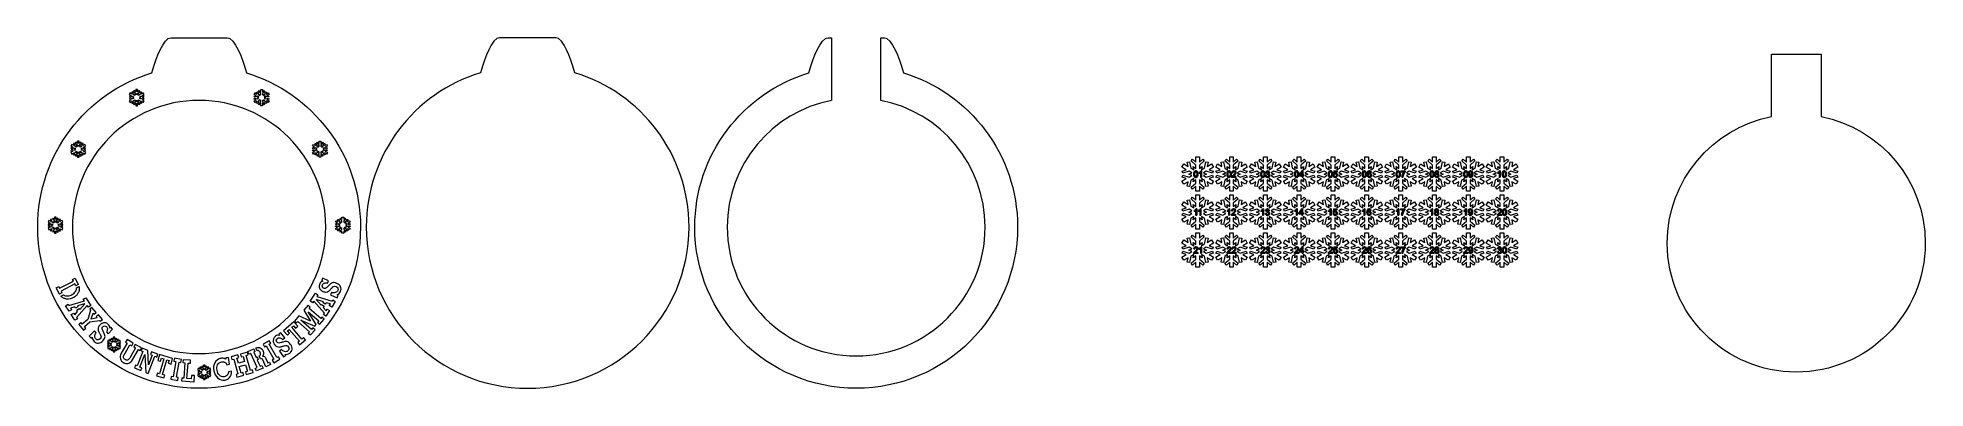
# Model space of a CAD drawing. Header units: centimetres. Extents: x -78 to 86, y -19 to 11.
import ezdxf

# ---------------------------------------------------------------- set-up
doc = ezdxf.new("R2010")
doc.units = ezdxf.units.CM
doc.header["$MEASUREMENT"] = 0
doc.layers.add('layer 1', color=7, linetype='Continuous')

msp = doc.modelspace()

# ---------------------------------------------------------------- linework, layer by layer
at = {"layer": 'layer 1', "color": 230, "lineweight": 9}
for points, knots in [([(-64.21886, 11.21754), (-64.21886, 11.21754), (-66.37384, 11.21754), (-66.37384, 11.21754), (-66.37384, 11.21754), (-66.55862, 11.21754), (-66.76647, 11.23054), (-66.89794, 11.15018), (-66.89794, 11.15018), (-67.58536, 10.73002), (-68.15182, 8.79313), (-68.32711, 8.18493), (-68.32711, 8.18493), (-68.32711, 8.18493), (-68.32596, 8.18457), (-68.32596, 8.18457), (-68.32596, 8.18457), (-74.06984, 6.4285), (-78.24772, 1.08602), (-78.24772, -5.23281), (-78.24772, -5.23281), (-78.24772, -12.98073), (-71.96678, -19.26166), (-64.21886, -19.26166), (-64.21886, -19.26166), (-56.47093, -19.26166), (-50.19001, -12.98073), (-50.19001, -5.23281), (-50.19001, -5.23281), (-50.19001, 1.08602), (-54.36786, 6.4285), (-60.11176, 8.18457), (-60.11176, 8.18457), (-60.11176, 8.18457), (-60.11061, 8.18493), (-60.11061, 8.18493), (-60.11061, 8.18493), (-60.2859, 8.79313), (-60.85236, 10.73002), (-61.53978, 11.15018), (-61.53978, 11.15018), (-61.67125, 11.23054), (-61.8791, 11.21754), (-62.06388, 11.21754), (-62.06388, 11.21754), (-62.06388, 11.21754), (-64.21886, 11.21754), (-64.21886, 11.21754)], [0, 0, 0, 0, 0.076923077, 0.076923077, 0.076923077, 0.076923077, 0.153846154, 0.153846154, 0.153846154, 0.153846154, 0.230769231, 0.230769231, 0.230769231, 0.230769231, 0.307692308, 0.307692308, 0.307692308, 0.307692308, 0.384615385, 0.384615385, 0.384615385, 0.384615385, 0.461538462, 0.461538462, 0.461538462, 0.461538462, 0.538461538, 0.538461538, 0.538461538, 0.538461538, 0.615384615, 0.615384615, 0.615384615, 0.615384615, 0.692307692, 0.692307692, 0.692307692, 0.692307692, 0.769230769, 0.769230769, 0.769230769, 0.769230769, 0.846153846, 0.846153846, 0.846153846, 0.846153846, 1, 1, 1, 1]), ([(-31.55406, 8.18458), (-25.81015, 6.42849), (-21.63228, 1.08602), (-21.63228, -5.2328), (-21.63228, -5.2328), (-21.63228, -12.98073), (-27.91322, -19.26167), (-35.66115, -19.26167), (-35.66115, -19.26167), (-43.40906, -19.26167), (-49.69, -12.98073), (-49.69, -5.2328), (-49.69, -5.2328), (-49.69, 1.08602), (-45.51213, 6.42849), (-39.76824, 8.18458), (-39.76824, 8.18458), (-39.76824, 8.18458), (-39.7694, 8.18492), (-39.7694, 8.18492), (-39.7694, 8.18492), (-39.5941, 8.79313), (-39.02765, 10.73001), (-38.34022, 11.15019), (-38.34022, 11.15019), (-38.20876, 11.23054), (-38.00091, 11.21755), (-37.81613, 11.21755), (-37.81613, 11.21755), (-37.81613, 11.21755), (-35.66115, 11.21755), (-35.66115, 11.21755), (-35.66115, 11.21755), (-35.66115, 11.21755), (-33.50617, 11.21755), (-33.50617, 11.21755), (-33.50617, 11.21755), (-33.32138, 11.21755), (-33.11353, 11.23054), (-32.98207, 11.15019), (-32.98207, 11.15019), (-32.29464, 10.73001), (-31.7282, 8.79313), (-31.55289, 8.18492), (-31.55289, 8.18492), (-31.55289, 8.18492), (-31.55406, 8.18458), (-31.55406, 8.18458)], [0, 0, 0, 0, 0.076923077, 0.076923077, 0.076923077, 0.076923077, 0.153846154, 0.153846154, 0.153846154, 0.153846154, 0.230769231, 0.230769231, 0.230769231, 0.230769231, 0.307692308, 0.307692308, 0.307692308, 0.307692308, 0.384615385, 0.384615385, 0.384615385, 0.384615385, 0.461538462, 0.461538462, 0.461538462, 0.461538462, 0.538461538, 0.538461538, 0.538461538, 0.538461538, 0.615384615, 0.615384615, 0.615384615, 0.615384615, 0.692307692, 0.692307692, 0.692307692, 0.692307692, 0.769230769, 0.769230769, 0.769230769, 0.769230769, 0.846153846, 0.846153846, 0.846153846, 0.846153846, 1, 1, 1, 1]), ([(-4.94845, 5.773), (0.21308, 4.76817), (4.10927, 0.22262), (4.10927, -5.23281), (4.10927, -5.23281), (4.10927, -11.42535), (-0.91089, -16.44551), (-7.10343, -16.44551), (-7.10343, -16.44551), (-13.29597, -16.44551), (-18.31612, -11.42534), (-18.31612, -5.23281), (-18.31612, -5.23281), (-18.31612, 0.22262), (-14.41993, 4.76818), (-9.2584, 5.773), (-9.2584, 5.773), (-9.2584, 5.773), (-9.25841, 11.21754), (-9.25841, 11.21754), (-9.25841, 11.21754), (-9.44319, 11.21754), (-9.65104, 11.23054), (-9.78251, 11.15018), (-9.78251, 11.15018), (-10.46993, 10.73002), (-11.03639, 8.79313), (-11.21168, 8.18493), (-11.21168, 8.18493), (-11.21168, 8.18493), (-11.21053, 8.18457), (-11.21053, 8.18457), (-11.21053, 8.18457), (-16.95441, 6.4285), (-21.13229, 1.08602), (-21.13229, -5.23281), (-21.13229, -5.23281), (-21.13229, -12.98073), (-14.85135, -19.26166), (-7.10343, -19.26166), (-7.10343, -19.26166), (0.6445, -19.26166), (6.92543, -12.98073), (6.92543, -5.23281), (6.92543, -5.23281), (6.92543, 1.08602), (2.74757, 6.4285), (-2.99633, 8.18457), (-2.99633, 8.18457), (-2.99633, 8.18457), (-2.99518, 8.18493), (-2.99518, 8.18493), (-2.99518, 8.18493), (-3.17047, 8.79313), (-3.73693, 10.73002), (-4.42435, 11.15018), (-4.42435, 11.15018), (-4.55582, 11.23054), (-4.76367, 11.21754), (-4.94845, 11.21755), (-4.94845, 11.21755), (-4.94845, 11.21755), (-4.94845, 5.773), (-4.94845, 5.773)], [0, 0, 0, 0, 0.058823529, 0.058823529, 0.058823529, 0.058823529, 0.117647059, 0.117647059, 0.117647059, 0.117647059, 0.176470588, 0.176470588, 0.176470588, 0.176470588, 0.235294118, 0.235294118, 0.235294118, 0.235294118, 0.294117647, 0.294117647, 0.294117647, 0.294117647, 0.352941176, 0.352941176, 0.352941176, 0.352941176, 0.411764706, 0.411764706, 0.411764706, 0.411764706, 0.470588235, 0.470588235, 0.470588235, 0.470588235, 0.529411765, 0.529411765, 0.529411765, 0.529411765, 0.588235294, 0.588235294, 0.588235294, 0.588235294, 0.647058824, 0.647058824, 0.647058824, 0.647058824, 0.705882353, 0.705882353, 0.705882353, 0.705882353, 0.764705882, 0.764705882, 0.764705882, 0.764705882, 0.823529412, 0.823529412, 0.823529412, 0.823529412, 0.882352941, 0.882352941, 0.882352941, 0.882352941, 1, 1, 1, 1]), ([(-69.80986, 5.83992), (-69.80986, 5.83992), (-69.92735, 5.77209), (-69.92735, 5.77209), (-69.92735, 5.77209), (-69.92735, 5.77209), (-69.98139, 5.51816), (-69.98139, 5.51816), (-69.98139, 5.51816), (-69.98139, 5.51816), (-70.07692, 5.53043), (-70.07692, 5.53043), (-70.07692, 5.53043), (-70.07692, 5.53043), (-70.03923, 5.70748), (-70.03923, 5.70748), (-70.03923, 5.70748), (-70.03923, 5.70748), (-70.21976, 5.60326), (-70.21976, 5.60326), (-70.21976, 5.60326), (-70.21976, 5.60326), (-70.29437, 5.73249), (-70.29437, 5.73249), (-70.29437, 5.73249), (-70.29437, 5.73249), (-70.11387, 5.8367), (-70.11387, 5.8367), (-70.11387, 5.8367), (-70.11387, 5.8367), (-70.2858, 5.89249), (-70.2858, 5.89249), (-70.2858, 5.89249), (-70.2858, 5.89249), (-70.24868, 5.98137), (-70.24868, 5.98137), (-70.24868, 5.98137), (-70.24868, 5.98137), (-70.00196, 5.9013), (-70.00196, 5.9013), (-70.00196, 5.9013), (-70.00196, 5.9013), (-69.88444, 5.96916), (-69.88444, 5.96916), (-69.88444, 5.96916), (-69.88444, 5.96916), (-70.00837, 6.0194), (-70.00837, 6.0194), (-70.00837, 6.0194), (-70.00837, 6.0194), (-69.88446, 6.06963), (-69.88446, 6.06963), (-69.88446, 6.06963), (-69.88446, 6.06963), (-70.00196, 6.13746), (-70.00196, 6.13746), (-70.00196, 6.13746), (-70.00196, 6.13746), (-70.24889, 6.0573), (-70.24889, 6.0573), (-70.24889, 6.0573), (-70.24889, 6.0573), (-70.28603, 6.14617), (-70.28603, 6.14617), (-70.28603, 6.14617), (-70.28603, 6.14617), (-70.11385, 6.20207), (-70.11385, 6.20207), (-70.11385, 6.20207), (-70.11385, 6.20207), (-70.29437, 6.30627), (-70.29437, 6.30627), (-70.29437, 6.30627), (-70.29437, 6.30627), (-70.21976, 6.4355), (-70.21976, 6.4355), (-70.21976, 6.4355), (-70.21976, 6.4355), (-70.03927, 6.33129), (-70.03927, 6.33129), (-70.03927, 6.33129), (-70.03927, 6.33129), (-70.07691, 6.5081), (-70.07691, 6.5081), (-70.07691, 6.5081), (-70.07691, 6.5081), (-69.98138, 6.52041), (-69.98138, 6.52041), (-69.98138, 6.52041), (-69.98138, 6.52041), (-69.92735, 6.26669), (-69.92735, 6.26669), (-69.92735, 6.26669), (-69.92735, 6.26669), (-69.80985, 6.19884), (-69.80985, 6.19884), (-69.80985, 6.19884), (-69.80985, 6.19884), (-69.8283, 6.33128), (-69.8283, 6.33128), (-69.8283, 6.33128), (-69.8283, 6.33128), (-69.72285, 6.2491), (-69.72285, 6.2491), (-69.72285, 6.2491), (-69.72285, 6.2491), (-69.72285, 6.38477), (-69.72285, 6.38477), (-69.72285, 6.38477), (-69.72285, 6.38477), (-69.91573, 6.55854), (-69.91573, 6.55854), (-69.91573, 6.55854), (-69.91573, 6.55854), (-69.85733, 6.63514), (-69.85733, 6.63514), (-69.85733, 6.63514), (-69.85733, 6.63514), (-69.72285, 6.51397), (-69.72285, 6.51397), (-69.72285, 6.51397), (-69.72285, 6.51397), (-69.72285, 6.72241), (-69.72285, 6.72241), (-69.72285, 6.72241), (-69.72285, 6.72241), (-69.57363, 6.72241), (-69.57363, 6.72241), (-69.57363, 6.72241), (-69.57363, 6.72241), (-69.57363, 6.514), (-69.57363, 6.514), (-69.57363, 6.514), (-69.57363, 6.514), (-69.43933, 6.635), (-69.43933, 6.635), (-69.43933, 6.635), (-69.43933, 6.635), (-69.38093, 6.5584), (-69.38093, 6.5584), (-69.38093, 6.5584), (-69.38093, 6.5584), (-69.57363, 6.38477), (-69.57363, 6.38477), (-69.57363, 6.38477), (-69.57363, 6.38477), (-69.57363, 6.2491), (-69.57363, 6.2491), (-69.57363, 6.2491), (-69.57363, 6.2491), (-69.46818, 6.33128), (-69.46818, 6.33128), (-69.46818, 6.33128), (-69.46818, 6.33128), (-69.48663, 6.19884), (-69.48663, 6.19884), (-69.48663, 6.19884), (-69.48663, 6.19884), (-69.36912, 6.26669), (-69.36912, 6.26669), (-69.36912, 6.26669), (-69.36912, 6.26669), (-69.31505, 6.52061), (-69.31505, 6.52061), (-69.31505, 6.52061), (-69.31505, 6.52061), (-69.21954, 6.50835), (-69.21954, 6.50835), (-69.21954, 6.50835), (-69.21954, 6.50835), (-69.25723, 6.33129), (-69.25723, 6.33129), (-69.25723, 6.33129), (-69.25723, 6.33129), (-69.07673, 6.4355), (-69.07673, 6.4355), (-69.07673, 6.4355), (-69.07673, 6.4355), (-69.00213, 6.30627), (-69.00213, 6.30627), (-69.00213, 6.30627), (-69.00213, 6.30627), (-69.18259, 6.20208), (-69.18259, 6.20208), (-69.18259, 6.20208), (-69.18259, 6.20208), (-69.01067, 6.14628), (-69.01067, 6.14628), (-69.01067, 6.14628), (-69.01067, 6.14628), (-69.04778, 6.05741), (-69.04778, 6.05741), (-69.04778, 6.05741), (-69.04778, 6.05741), (-69.29449, 6.13748), (-69.29449, 6.13748), (-69.29449, 6.13748), (-69.29449, 6.13748), (-69.41201, 6.06962), (-69.41201, 6.06962), (-69.41201, 6.06962), (-69.41201, 6.06962), (-69.28812, 6.0194), (-69.28812, 6.0194), (-69.28812, 6.0194), (-69.28812, 6.0194), (-69.41202, 5.96916), (-69.41202, 5.96916), (-69.41202, 5.96916), (-69.41202, 5.96916), (-69.29453, 5.90133), (-69.29453, 5.90133), (-69.29453, 5.90133), (-69.29453, 5.90133), (-69.04756, 5.98148), (-69.04756, 5.98148), (-69.04756, 5.98148), (-69.04756, 5.98148), (-69.01043, 5.89262), (-69.01043, 5.89262), (-69.01043, 5.89262), (-69.01043, 5.89262), (-69.18264, 5.83672), (-69.18264, 5.83672), (-69.18264, 5.83672), (-69.18264, 5.83672), (-69.0021, 5.7325), (-69.0021, 5.7325), (-69.0021, 5.7325), (-69.0021, 5.7325), (-69.07671, 5.60327), (-69.07671, 5.60327), (-69.07671, 5.60327), (-69.07671, 5.60327), (-69.25717, 5.70747), (-69.25717, 5.70747), (-69.25717, 5.70747), (-69.25717, 5.70747), (-69.21954, 5.53069), (-69.21954, 5.53069), (-69.21954, 5.53069), (-69.21954, 5.53069), (-69.31507, 5.5184), (-69.31507, 5.5184), (-69.31507, 5.5184), (-69.31507, 5.5184), (-69.36909, 5.77206), (-69.36909, 5.77206), (-69.36909, 5.77206), (-69.36909, 5.77206), (-69.48662, 5.83992), (-69.48662, 5.83992), (-69.48662, 5.83992), (-69.48662, 5.83992), (-69.46818, 5.70752), (-69.46818, 5.70752), (-69.46818, 5.70752), (-69.46818, 5.70752), (-69.57363, 5.78969), (-69.57363, 5.78969), (-69.57363, 5.78969), (-69.57363, 5.78969), (-69.57363, 5.65404), (-69.57363, 5.65404), (-69.57363, 5.65404), (-69.57363, 5.65404), (-69.38073, 5.48024), (-69.38073, 5.48024), (-69.38073, 5.48024), (-69.38073, 5.48024), (-69.43912, 5.40365), (-69.43912, 5.40365), (-69.43912, 5.40365), (-69.43912, 5.40365), (-69.57363, 5.52484), (-69.57363, 5.52484), (-69.57363, 5.52484), (-69.57363, 5.52484), (-69.57363, 5.31639), (-69.57363, 5.31639), (-69.57363, 5.31639), (-69.57363, 5.31639), (-69.72285, 5.31639), (-69.72285, 5.31639), (-69.72285, 5.31639), (-69.72285, 5.31639), (-69.72285, 5.52478), (-69.72285, 5.52478), (-69.72285, 5.52478), (-69.72285, 5.52478), (-69.85711, 5.4038), (-69.85711, 5.4038), (-69.85711, 5.4038), (-69.85711, 5.4038), (-69.91553, 5.48037), (-69.91553, 5.48037), (-69.91553, 5.48037), (-69.91553, 5.48037), (-69.72285, 5.65398), (-69.72285, 5.65398), (-69.72285, 5.65398), (-69.72285, 5.65398), (-69.72285, 5.78969), (-69.72285, 5.78969), (-69.72285, 5.78969), (-69.72285, 5.78969), (-69.8283, 5.70752), (-69.8283, 5.70752), (-69.8283, 5.70752), (-69.8283, 5.70752), (-69.80986, 5.83992), (-69.80986, 5.83992)], [0, 0, 0, 0, 0.012658228, 0.012658228, 0.012658228, 0.012658228, 0.025316456, 0.025316456, 0.025316456, 0.025316456, 0.037974684, 0.037974684, 0.037974684, 0.037974684, 0.050632911, 0.050632911, 0.050632911, 0.050632911, 0.063291139, 0.063291139, 0.063291139, 0.063291139, 0.075949367, 0.075949367, 0.075949367, 0.075949367, 0.088607595, 0.088607595, 0.088607595, 0.088607595, 0.101265823, 0.101265823, 0.101265823, 0.101265823, 0.113924051, 0.113924051, 0.113924051, 0.113924051, 0.126582278, 0.126582278, 0.126582278, 0.126582278, 0.139240506, 0.139240506, 0.139240506, 0.139240506, 0.151898734, 0.151898734, 0.151898734, 0.151898734, 0.164556962, 0.164556962, 0.164556962, 0.164556962, 0.17721519, 0.17721519, 0.17721519, 0.17721519, 0.189873418, 0.189873418, 0.189873418, 0.189873418, 0.202531646, 0.202531646, 0.202531646, 0.202531646, 0.215189873, 0.215189873, 0.215189873, 0.215189873, 0.227848101, 0.227848101, 0.227848101, 0.227848101, 0.240506329, 0.240506329, 0.240506329, 0.240506329, 0.253164557, 0.253164557, 0.253164557, 0.253164557, 0.265822785, 0.265822785, 0.265822785, 0.265822785, 0.278481013, 0.278481013, 0.278481013, 0.278481013, 0.291139241, 0.291139241, 0.291139241, 0.291139241, 0.303797468, 0.303797468, 0.303797468, 0.303797468, 0.316455696, 0.316455696, 0.316455696, 0.316455696, 0.329113924, 0.329113924, 0.329113924, 0.329113924, 0.341772152, 0.341772152, 0.341772152, 0.341772152, 0.35443038, 0.35443038, 0.35443038, 0.35443038, 0.367088608, 0.367088608, 0.367088608, 0.367088608, 0.379746835, 0.379746835, 0.379746835, 0.379746835, 0.392405063, 0.392405063, 0.392405063, 0.392405063, 0.405063291, 0.405063291, 0.405063291, 0.405063291, 0.417721519, 0.417721519, 0.417721519, 0.417721519, 0.430379747, 0.430379747, 0.430379747, 0.430379747, 0.443037975, 0.443037975, 0.443037975, 0.443037975, 0.455696203, 0.455696203, 0.455696203, 0.455696203, 0.46835443, 0.46835443, 0.46835443, 0.46835443, 0.481012658, 0.481012658, 0.481012658, 0.481012658, 0.493670886, 0.493670886, 0.493670886, 0.493670886, 0.506329114, 0.506329114, 0.506329114, 0.506329114, 0.518987342, 0.518987342, 0.518987342, 0.518987342, 0.53164557, 0.53164557, 0.53164557, 0.53164557, 0.544303797, 0.544303797, 0.544303797, 0.544303797, 0.556962025, 0.556962025, 0.556962025, 0.556962025, 0.569620253, 0.569620253, 0.569620253, 0.569620253, 0.582278481, 0.582278481, 0.582278481, 0.582278481, 0.594936709, 0.594936709, 0.594936709, 0.594936709, 0.607594937, 0.607594937, 0.607594937, 0.607594937, 0.620253165, 0.620253165, 0.620253165, 0.620253165, 0.632911392, 0.632911392, 0.632911392, 0.632911392, 0.64556962, 0.64556962, 0.64556962, 0.64556962, 0.658227848, 0.658227848, 0.658227848, 0.658227848, 0.670886076, 0.670886076, 0.670886076, 0.670886076, 0.683544304, 0.683544304, 0.683544304, 0.683544304, 0.696202532, 0.696202532, 0.696202532, 0.696202532, 0.708860759, 0.708860759, 0.708860759, 0.708860759, 0.721518987, 0.721518987, 0.721518987, 0.721518987, 0.734177215, 0.734177215, 0.734177215, 0.734177215, 0.746835443, 0.746835443, 0.746835443, 0.746835443, 0.759493671, 0.759493671, 0.759493671, 0.759493671, 0.772151899, 0.772151899, 0.772151899, 0.772151899, 0.784810127, 0.784810127, 0.784810127, 0.784810127, 0.797468354, 0.797468354, 0.797468354, 0.797468354, 0.810126582, 0.810126582, 0.810126582, 0.810126582, 0.82278481, 0.82278481, 0.82278481, 0.82278481, 0.835443038, 0.835443038, 0.835443038, 0.835443038, 0.848101266, 0.848101266, 0.848101266, 0.848101266, 0.860759494, 0.860759494, 0.860759494, 0.860759494, 0.873417722, 0.873417722, 0.873417722, 0.873417722, 0.886075949, 0.886075949, 0.886075949, 0.886075949, 0.898734177, 0.898734177, 0.898734177, 0.898734177, 0.911392405, 0.911392405, 0.911392405, 0.911392405, 0.924050633, 0.924050633, 0.924050633, 0.924050633, 0.936708861, 0.936708861, 0.936708861, 0.936708861, 0.949367089, 0.949367089, 0.949367089, 0.949367089, 0.962025316, 0.962025316, 0.962025316, 0.962025316, 0.974683544, 0.974683544, 0.974683544, 0.974683544, 1, 1, 1, 1]), ([(-58.62782, 5.83992), (-58.62782, 5.83992), (-58.51033, 5.77209), (-58.51033, 5.77209), (-58.51033, 5.77209), (-58.51033, 5.77209), (-58.45628, 5.51816), (-58.45628, 5.51816), (-58.45628, 5.51816), (-58.45628, 5.51816), (-58.36076, 5.53043), (-58.36076, 5.53043), (-58.36076, 5.53043), (-58.36076, 5.53043), (-58.39845, 5.70748), (-58.39845, 5.70748), (-58.39845, 5.70748), (-58.39845, 5.70748), (-58.21791, 5.60326), (-58.21791, 5.60326), (-58.21791, 5.60326), (-58.21791, 5.60326), (-58.1433, 5.73249), (-58.1433, 5.73249), (-58.1433, 5.73249), (-58.1433, 5.73249), (-58.32381, 5.8367), (-58.32381, 5.8367), (-58.32381, 5.8367), (-58.32381, 5.8367), (-58.15187, 5.89249), (-58.15187, 5.89249), (-58.15187, 5.89249), (-58.15187, 5.89249), (-58.18898, 5.98137), (-58.18898, 5.98137), (-58.18898, 5.98137), (-58.18898, 5.98137), (-58.43571, 5.9013), (-58.43571, 5.9013), (-58.43571, 5.9013), (-58.43571, 5.9013), (-58.55322, 5.96916), (-58.55322, 5.96916), (-58.55322, 5.96916), (-58.55322, 5.96916), (-58.42931, 6.0194), (-58.42931, 6.0194), (-58.42931, 6.0194), (-58.42931, 6.0194), (-58.5532, 6.06963), (-58.5532, 6.06963), (-58.5532, 6.06963), (-58.5532, 6.06963), (-58.43571, 6.13746), (-58.43571, 6.13746), (-58.43571, 6.13746), (-58.43571, 6.13746), (-58.18878, 6.0573), (-58.18878, 6.0573), (-58.18878, 6.0573), (-58.18878, 6.0573), (-58.15165, 6.14617), (-58.15165, 6.14617), (-58.15165, 6.14617), (-58.15165, 6.14617), (-58.32382, 6.20207), (-58.32382, 6.20207), (-58.32382, 6.20207), (-58.32382, 6.20207), (-58.1433, 6.30627), (-58.1433, 6.30627), (-58.1433, 6.30627), (-58.1433, 6.30627), (-58.21791, 6.4355), (-58.21791, 6.4355), (-58.21791, 6.4355), (-58.21791, 6.4355), (-58.3984, 6.33129), (-58.3984, 6.33129), (-58.3984, 6.33129), (-58.3984, 6.33129), (-58.36076, 6.5081), (-58.36076, 6.5081), (-58.36076, 6.5081), (-58.36076, 6.5081), (-58.45629, 6.52041), (-58.45629, 6.52041), (-58.45629, 6.52041), (-58.45629, 6.52041), (-58.51032, 6.26669), (-58.51032, 6.26669), (-58.51032, 6.26669), (-58.51032, 6.26669), (-58.62783, 6.19884), (-58.62783, 6.19884), (-58.62783, 6.19884), (-58.62783, 6.19884), (-58.60937, 6.33128), (-58.60937, 6.33128), (-58.60937, 6.33128), (-58.60937, 6.33128), (-58.71482, 6.2491), (-58.71482, 6.2491), (-58.71482, 6.2491), (-58.71482, 6.2491), (-58.71482, 6.38477), (-58.71482, 6.38477), (-58.71482, 6.38477), (-58.71482, 6.38477), (-58.52194, 6.55854), (-58.52194, 6.55854), (-58.52194, 6.55854), (-58.52194, 6.55854), (-58.58033, 6.63514), (-58.58033, 6.63514), (-58.58033, 6.63514), (-58.58033, 6.63514), (-58.71482, 6.51397), (-58.71482, 6.51397), (-58.71482, 6.51397), (-58.71482, 6.51397), (-58.71482, 6.72241), (-58.71482, 6.72241), (-58.71482, 6.72241), (-58.71482, 6.72241), (-58.86403, 6.72241), (-58.86403, 6.72241), (-58.86403, 6.72241), (-58.86403, 6.72241), (-58.86403, 6.514), (-58.86403, 6.514), (-58.86403, 6.514), (-58.86403, 6.514), (-58.99834, 6.635), (-58.99834, 6.635), (-58.99834, 6.635), (-58.99834, 6.635), (-59.05673, 6.5584), (-59.05673, 6.5584), (-59.05673, 6.5584), (-59.05673, 6.5584), (-58.86403, 6.38477), (-58.86403, 6.38477), (-58.86403, 6.38477), (-58.86403, 6.38477), (-58.86403, 6.2491), (-58.86403, 6.2491), (-58.86403, 6.2491), (-58.86403, 6.2491), (-58.96948, 6.33128), (-58.96948, 6.33128), (-58.96948, 6.33128), (-58.96948, 6.33128), (-58.95103, 6.19884), (-58.95103, 6.19884), (-58.95103, 6.19884), (-58.95103, 6.19884), (-59.06856, 6.26669), (-59.06856, 6.26669), (-59.06856, 6.26669), (-59.06856, 6.26669), (-59.12261, 6.52061), (-59.12261, 6.52061), (-59.12261, 6.52061), (-59.12261, 6.52061), (-59.21812, 6.50835), (-59.21812, 6.50835), (-59.21812, 6.50835), (-59.21812, 6.50835), (-59.18043, 6.33129), (-59.18043, 6.33129), (-59.18043, 6.33129), (-59.18043, 6.33129), (-59.36093, 6.4355), (-59.36093, 6.4355), (-59.36093, 6.4355), (-59.36093, 6.4355), (-59.43554, 6.30627), (-59.43554, 6.30627), (-59.43554, 6.30627), (-59.43554, 6.30627), (-59.25508, 6.20208), (-59.25508, 6.20208), (-59.25508, 6.20208), (-59.25508, 6.20208), (-59.427, 6.14628), (-59.427, 6.14628), (-59.427, 6.14628), (-59.427, 6.14628), (-59.38989, 6.05741), (-59.38989, 6.05741), (-59.38989, 6.05741), (-59.38989, 6.05741), (-59.14318, 6.13748), (-59.14318, 6.13748), (-59.14318, 6.13748), (-59.14318, 6.13748), (-59.02565, 6.06962), (-59.02565, 6.06962), (-59.02565, 6.06962), (-59.02565, 6.06962), (-59.14956, 6.0194), (-59.14956, 6.0194), (-59.14956, 6.0194), (-59.14956, 6.0194), (-59.02564, 5.96916), (-59.02564, 5.96916), (-59.02564, 5.96916), (-59.02564, 5.96916), (-59.14314, 5.90133), (-59.14314, 5.90133), (-59.14314, 5.90133), (-59.14314, 5.90133), (-59.39011, 5.98148), (-59.39011, 5.98148), (-59.39011, 5.98148), (-59.39011, 5.98148), (-59.42724, 5.89262), (-59.42724, 5.89262), (-59.42724, 5.89262), (-59.42724, 5.89262), (-59.25503, 5.83672), (-59.25503, 5.83672), (-59.25503, 5.83672), (-59.25503, 5.83672), (-59.43556, 5.7325), (-59.43556, 5.7325), (-59.43556, 5.7325), (-59.43556, 5.7325), (-59.36095, 5.60327), (-59.36095, 5.60327), (-59.36095, 5.60327), (-59.36095, 5.60327), (-59.18049, 5.70747), (-59.18049, 5.70747), (-59.18049, 5.70747), (-59.18049, 5.70747), (-59.21812, 5.53069), (-59.21812, 5.53069), (-59.21812, 5.53069), (-59.21812, 5.53069), (-59.12259, 5.5184), (-59.12259, 5.5184), (-59.12259, 5.5184), (-59.12259, 5.5184), (-59.06858, 5.77206), (-59.06858, 5.77206), (-59.06858, 5.77206), (-59.06858, 5.77206), (-58.95105, 5.83992), (-58.95105, 5.83992), (-58.95105, 5.83992), (-58.95105, 5.83992), (-58.96948, 5.70752), (-58.96948, 5.70752), (-58.96948, 5.70752), (-58.96948, 5.70752), (-58.86403, 5.78969), (-58.86403, 5.78969), (-58.86403, 5.78969), (-58.86403, 5.78969), (-58.86403, 5.65404), (-58.86403, 5.65404), (-58.86403, 5.65404), (-58.86403, 5.65404), (-59.05694, 5.48024), (-59.05694, 5.48024), (-59.05694, 5.48024), (-59.05694, 5.48024), (-58.99854, 5.40365), (-58.99854, 5.40365), (-58.99854, 5.40365), (-58.99854, 5.40365), (-58.86403, 5.52484), (-58.86403, 5.52484), (-58.86403, 5.52484), (-58.86403, 5.52484), (-58.86403, 5.31639), (-58.86403, 5.31639), (-58.86403, 5.31639), (-58.86403, 5.31639), (-58.71482, 5.31639), (-58.71482, 5.31639), (-58.71482, 5.31639), (-58.71482, 5.31639), (-58.71482, 5.52478), (-58.71482, 5.52478), (-58.71482, 5.52478), (-58.71482, 5.52478), (-58.58055, 5.4038), (-58.58055, 5.4038), (-58.58055, 5.4038), (-58.58055, 5.4038), (-58.52213, 5.48037), (-58.52213, 5.48037), (-58.52213, 5.48037), (-58.52213, 5.48037), (-58.71482, 5.65398), (-58.71482, 5.65398), (-58.71482, 5.65398), (-58.71482, 5.65398), (-58.71482, 5.78969), (-58.71482, 5.78969), (-58.71482, 5.78969), (-58.71482, 5.78969), (-58.60937, 5.70752), (-58.60937, 5.70752), (-58.60937, 5.70752), (-58.60937, 5.70752), (-58.62782, 5.83992), (-58.62782, 5.83992)], [0, 0, 0, 0, 0.012658228, 0.012658228, 0.012658228, 0.012658228, 0.025316456, 0.025316456, 0.025316456, 0.025316456, 0.037974684, 0.037974684, 0.037974684, 0.037974684, 0.050632911, 0.050632911, 0.050632911, 0.050632911, 0.063291139, 0.063291139, 0.063291139, 0.063291139, 0.075949367, 0.075949367, 0.075949367, 0.075949367, 0.088607595, 0.088607595, 0.088607595, 0.088607595, 0.101265823, 0.101265823, 0.101265823, 0.101265823, 0.113924051, 0.113924051, 0.113924051, 0.113924051, 0.126582278, 0.126582278, 0.126582278, 0.126582278, 0.139240506, 0.139240506, 0.139240506, 0.139240506, 0.151898734, 0.151898734, 0.151898734, 0.151898734, 0.164556962, 0.164556962, 0.164556962, 0.164556962, 0.17721519, 0.17721519, 0.17721519, 0.17721519, 0.189873418, 0.189873418, 0.189873418, 0.189873418, 0.202531646, 0.202531646, 0.202531646, 0.202531646, 0.215189873, 0.215189873, 0.215189873, 0.215189873, 0.227848101, 0.227848101, 0.227848101, 0.227848101, 0.240506329, 0.240506329, 0.240506329, 0.240506329, 0.253164557, 0.253164557, 0.253164557, 0.253164557, 0.265822785, 0.265822785, 0.265822785, 0.265822785, 0.278481013, 0.278481013, 0.278481013, 0.278481013, 0.291139241, 0.291139241, 0.291139241, 0.291139241, 0.303797468, 0.303797468, 0.303797468, 0.303797468, 0.316455696, 0.316455696, 0.316455696, 0.316455696, 0.329113924, 0.329113924, 0.329113924, 0.329113924, 0.341772152, 0.341772152, 0.341772152, 0.341772152, 0.35443038, 0.35443038, 0.35443038, 0.35443038, 0.367088608, 0.367088608, 0.367088608, 0.367088608, 0.379746835, 0.379746835, 0.379746835, 0.379746835, 0.392405063, 0.392405063, 0.392405063, 0.392405063, 0.405063291, 0.405063291, 0.405063291, 0.405063291, 0.417721519, 0.417721519, 0.417721519, 0.417721519, 0.430379747, 0.430379747, 0.430379747, 0.430379747, 0.443037975, 0.443037975, 0.443037975, 0.443037975, 0.455696203, 0.455696203, 0.455696203, 0.455696203, 0.46835443, 0.46835443, 0.46835443, 0.46835443, 0.481012658, 0.481012658, 0.481012658, 0.481012658, 0.493670886, 0.493670886, 0.493670886, 0.493670886, 0.506329114, 0.506329114, 0.506329114, 0.506329114, 0.518987342, 0.518987342, 0.518987342, 0.518987342, 0.53164557, 0.53164557, 0.53164557, 0.53164557, 0.544303797, 0.544303797, 0.544303797, 0.544303797, 0.556962025, 0.556962025, 0.556962025, 0.556962025, 0.569620253, 0.569620253, 0.569620253, 0.569620253, 0.582278481, 0.582278481, 0.582278481, 0.582278481, 0.594936709, 0.594936709, 0.594936709, 0.594936709, 0.607594937, 0.607594937, 0.607594937, 0.607594937, 0.620253165, 0.620253165, 0.620253165, 0.620253165, 0.632911392, 0.632911392, 0.632911392, 0.632911392, 0.64556962, 0.64556962, 0.64556962, 0.64556962, 0.658227848, 0.658227848, 0.658227848, 0.658227848, 0.670886076, 0.670886076, 0.670886076, 0.670886076, 0.683544304, 0.683544304, 0.683544304, 0.683544304, 0.696202532, 0.696202532, 0.696202532, 0.696202532, 0.708860759, 0.708860759, 0.708860759, 0.708860759, 0.721518987, 0.721518987, 0.721518987, 0.721518987, 0.734177215, 0.734177215, 0.734177215, 0.734177215, 0.746835443, 0.746835443, 0.746835443, 0.746835443, 0.759493671, 0.759493671, 0.759493671, 0.759493671, 0.772151899, 0.772151899, 0.772151899, 0.772151899, 0.784810127, 0.784810127, 0.784810127, 0.784810127, 0.797468354, 0.797468354, 0.797468354, 0.797468354, 0.810126582, 0.810126582, 0.810126582, 0.810126582, 0.82278481, 0.82278481, 0.82278481, 0.82278481, 0.835443038, 0.835443038, 0.835443038, 0.835443038, 0.848101266, 0.848101266, 0.848101266, 0.848101266, 0.860759494, 0.860759494, 0.860759494, 0.860759494, 0.873417722, 0.873417722, 0.873417722, 0.873417722, 0.886075949, 0.886075949, 0.886075949, 0.886075949, 0.898734177, 0.898734177, 0.898734177, 0.898734177, 0.911392405, 0.911392405, 0.911392405, 0.911392405, 0.924050633, 0.924050633, 0.924050633, 0.924050633, 0.936708861, 0.936708861, 0.936708861, 0.936708861, 0.949367089, 0.949367089, 0.949367089, 0.949367089, 0.962025316, 0.962025316, 0.962025316, 0.962025316, 0.974683544, 0.974683544, 0.974683544, 0.974683544, 1, 1, 1, 1]), ([(-64.21886, 5.77989), (-58.1367, 5.77989), (-53.20616, 0.84933), (-53.20616, -5.23281), (-53.20616, -5.23281), (-53.20616, -11.31495), (-58.1367, -16.2455), (-64.21886, -16.2455), (-64.21886, -16.2455), (-70.301, -16.2455), (-75.23155, -11.31495), (-75.23155, -5.23281), (-75.23155, -5.23281), (-75.23155, 0.84933), (-70.301, 5.77989), (-64.21886, 5.77989)], [0, 0, 0, 0, 0.2, 0.2, 0.2, 0.2, 0.4, 0.4, 0.4, 0.4, 0.6, 0.6, 0.6, 0.6, 1, 1, 1, 1]), ([(-74.88377, 1.35313), (-74.88377, 1.35313), (-75.00125, 1.2853), (-75.00125, 1.2853), (-75.00125, 1.2853), (-75.00125, 1.2853), (-75.05533, 1.03136), (-75.05533, 1.03136), (-75.05533, 1.03136), (-75.05533, 1.03136), (-75.15084, 1.04364), (-75.15084, 1.04364), (-75.15084, 1.04364), (-75.15084, 1.04364), (-75.11315, 1.2207), (-75.11315, 1.2207), (-75.11315, 1.2207), (-75.11315, 1.2207), (-75.29367, 1.11648), (-75.29367, 1.11648), (-75.29367, 1.11648), (-75.29367, 1.11648), (-75.36829, 1.24569), (-75.36829, 1.24569), (-75.36829, 1.24569), (-75.36829, 1.24569), (-75.18778, 1.34991), (-75.18778, 1.34991), (-75.18778, 1.34991), (-75.18778, 1.34991), (-75.35972, 1.40571), (-75.35972, 1.40571), (-75.35972, 1.40571), (-75.35972, 1.40571), (-75.32261, 1.49457), (-75.32261, 1.49457), (-75.32261, 1.49457), (-75.32261, 1.49457), (-75.07589, 1.41449), (-75.07589, 1.41449), (-75.07589, 1.41449), (-75.07589, 1.41449), (-74.95836, 1.48236), (-74.95836, 1.48236), (-74.95836, 1.48236), (-74.95836, 1.48236), (-75.08228, 1.53261), (-75.08228, 1.53261), (-75.08228, 1.53261), (-75.08228, 1.53261), (-74.95838, 1.58284), (-74.95838, 1.58284), (-74.95838, 1.58284), (-74.95838, 1.58284), (-75.07588, 1.65066), (-75.07588, 1.65066), (-75.07588, 1.65066), (-75.07588, 1.65066), (-75.32282, 1.5705), (-75.32282, 1.5705), (-75.32282, 1.5705), (-75.32282, 1.5705), (-75.35995, 1.65938), (-75.35995, 1.65938), (-75.35995, 1.65938), (-75.35995, 1.65938), (-75.18778, 1.71528), (-75.18778, 1.71528), (-75.18778, 1.71528), (-75.18778, 1.71528), (-75.36829, 1.81948), (-75.36829, 1.81948), (-75.36829, 1.81948), (-75.36829, 1.81948), (-75.29368, 1.9487), (-75.29368, 1.9487), (-75.29368, 1.9487), (-75.29368, 1.9487), (-75.11318, 1.84449), (-75.11318, 1.84449), (-75.11318, 1.84449), (-75.11318, 1.84449), (-75.15083, 2.0213), (-75.15083, 2.0213), (-75.15083, 2.0213), (-75.15083, 2.0213), (-75.0553, 2.03361), (-75.0553, 2.03361), (-75.0553, 2.03361), (-75.0553, 2.03361), (-75.00128, 1.77988), (-75.00128, 1.77988), (-75.00128, 1.77988), (-75.00128, 1.77988), (-74.88377, 1.71204), (-74.88377, 1.71204), (-74.88377, 1.71204), (-74.88377, 1.71204), (-74.90222, 1.84449), (-74.90222, 1.84449), (-74.90222, 1.84449), (-74.90222, 1.84449), (-74.79676, 1.7623), (-74.79676, 1.7623), (-74.79676, 1.7623), (-74.79676, 1.7623), (-74.79676, 1.89798), (-74.79676, 1.89798), (-74.79676, 1.89798), (-74.79676, 1.89798), (-74.98964, 2.07176), (-74.98964, 2.07176), (-74.98964, 2.07176), (-74.98964, 2.07176), (-74.93125, 2.14835), (-74.93125, 2.14835), (-74.93125, 2.14835), (-74.93125, 2.14835), (-74.79676, 2.02718), (-74.79676, 2.02718), (-74.79676, 2.02718), (-74.79676, 2.02718), (-74.79676, 2.23563), (-74.79676, 2.23563), (-74.79676, 2.23563), (-74.79676, 2.23563), (-74.64755, 2.23563), (-74.64755, 2.23563), (-74.64755, 2.23563), (-74.64755, 2.23563), (-74.64755, 2.0272), (-74.64755, 2.0272), (-74.64755, 2.0272), (-74.64755, 2.0272), (-74.51324, 2.14822), (-74.51324, 2.14822), (-74.51324, 2.14822), (-74.51324, 2.14822), (-74.45487, 2.07162), (-74.45487, 2.07162), (-74.45487, 2.07162), (-74.45487, 2.07162), (-74.64755, 1.898), (-74.64755, 1.898), (-74.64755, 1.898), (-74.64755, 1.898), (-74.64756, 1.7623), (-74.64756, 1.7623), (-74.64756, 1.7623), (-74.64756, 1.7623), (-74.54211, 1.84448), (-74.54211, 1.84448), (-74.54211, 1.84448), (-74.54211, 1.84448), (-74.56055, 1.71206), (-74.56055, 1.71206), (-74.56055, 1.71206), (-74.56055, 1.71206), (-74.44303, 1.77989), (-74.44303, 1.77989), (-74.44303, 1.77989), (-74.44303, 1.77989), (-74.38898, 2.03384), (-74.38898, 2.03384), (-74.38898, 2.03384), (-74.38898, 2.03384), (-74.29346, 2.02156), (-74.29346, 2.02156), (-74.29346, 2.02156), (-74.29346, 2.02156), (-74.33115, 1.8445), (-74.33115, 1.8445), (-74.33115, 1.8445), (-74.33115, 1.8445), (-74.15065, 1.94871), (-74.15065, 1.94871), (-74.15065, 1.94871), (-74.15065, 1.94871), (-74.07605, 1.81949), (-74.07605, 1.81949), (-74.07605, 1.81949), (-74.07605, 1.81949), (-74.2565, 1.71528), (-74.2565, 1.71528), (-74.2565, 1.71528), (-74.2565, 1.71528), (-74.08458, 1.65948), (-74.08458, 1.65948), (-74.08458, 1.65948), (-74.08458, 1.65948), (-74.1217, 1.57061), (-74.1217, 1.57061), (-74.1217, 1.57061), (-74.1217, 1.57061), (-74.36842, 1.65069), (-74.36842, 1.65069), (-74.36842, 1.65069), (-74.36842, 1.65069), (-74.48593, 1.58283), (-74.48593, 1.58283), (-74.48593, 1.58283), (-74.48593, 1.58283), (-74.36202, 1.53261), (-74.36202, 1.53261), (-74.36202, 1.53261), (-74.36202, 1.53261), (-74.48594, 1.48236), (-74.48594, 1.48236), (-74.48594, 1.48236), (-74.48594, 1.48236), (-74.36844, 1.41454), (-74.36844, 1.41454), (-74.36844, 1.41454), (-74.36844, 1.41454), (-74.12148, 1.4947), (-74.12148, 1.4947), (-74.12148, 1.4947), (-74.12148, 1.4947), (-74.08434, 1.40583), (-74.08434, 1.40583), (-74.08434, 1.40583), (-74.08434, 1.40583), (-74.25655, 1.34994), (-74.25655, 1.34994), (-74.25655, 1.34994), (-74.25655, 1.34994), (-74.07604, 1.2457), (-74.07604, 1.2457), (-74.07604, 1.2457), (-74.07604, 1.2457), (-74.15064, 1.11648), (-74.15064, 1.11648), (-74.15064, 1.11648), (-74.15064, 1.11648), (-74.3311, 1.22066), (-74.3311, 1.22066), (-74.3311, 1.22066), (-74.3311, 1.22066), (-74.29346, 1.0439), (-74.29346, 1.0439), (-74.29346, 1.0439), (-74.29346, 1.0439), (-74.38899, 1.03158), (-74.38899, 1.03158), (-74.38899, 1.03158), (-74.38899, 1.03158), (-74.443, 1.28526), (-74.443, 1.28526), (-74.443, 1.28526), (-74.443, 1.28526), (-74.56054, 1.35312), (-74.56054, 1.35312), (-74.56054, 1.35312), (-74.56054, 1.35312), (-74.5421, 1.22073), (-74.5421, 1.22073), (-74.5421, 1.22073), (-74.5421, 1.22073), (-74.64755, 1.30289), (-74.64755, 1.30289), (-74.64755, 1.30289), (-74.64755, 1.30289), (-74.64755, 1.16724), (-74.64755, 1.16724), (-74.64755, 1.16724), (-74.64755, 1.16724), (-74.45464, 0.99346), (-74.45464, 0.99346), (-74.45464, 0.99346), (-74.45464, 0.99346), (-74.51304, 0.91685), (-74.51304, 0.91685), (-74.51304, 0.91685), (-74.51304, 0.91685), (-74.64756, 1.03806), (-74.64756, 1.03806), (-74.64756, 1.03806), (-74.64756, 1.03806), (-74.64756, 0.82959), (-74.64756, 0.82959), (-74.64756, 0.82959), (-74.64756, 0.82959), (-74.79676, 0.82959), (-74.79676, 0.82959), (-74.79676, 0.82959), (-74.79676, 0.82959), (-74.79676, 1.03798), (-74.79676, 1.03798), (-74.79676, 1.03798), (-74.79676, 1.03798), (-74.93104, 0.917), (-74.93104, 0.917), (-74.93104, 0.917), (-74.93104, 0.917), (-74.98945, 0.99357), (-74.98945, 0.99357), (-74.98945, 0.99357), (-74.98945, 0.99357), (-74.79676, 1.16718), (-74.79676, 1.16718), (-74.79676, 1.16718), (-74.79676, 1.16718), (-74.79678, 1.30289), (-74.79678, 1.30289), (-74.79678, 1.30289), (-74.79678, 1.30289), (-74.90222, 1.22072), (-74.90222, 1.22072), (-74.90222, 1.22072), (-74.90222, 1.22072), (-74.88377, 1.35313), (-74.88377, 1.35313)], [0, 0, 0, 0, 0.012658228, 0.012658228, 0.012658228, 0.012658228, 0.025316456, 0.025316456, 0.025316456, 0.025316456, 0.037974684, 0.037974684, 0.037974684, 0.037974684, 0.050632911, 0.050632911, 0.050632911, 0.050632911, 0.063291139, 0.063291139, 0.063291139, 0.063291139, 0.075949367, 0.075949367, 0.075949367, 0.075949367, 0.088607595, 0.088607595, 0.088607595, 0.088607595, 0.101265823, 0.101265823, 0.101265823, 0.101265823, 0.113924051, 0.113924051, 0.113924051, 0.113924051, 0.126582278, 0.126582278, 0.126582278, 0.126582278, 0.139240506, 0.139240506, 0.139240506, 0.139240506, 0.151898734, 0.151898734, 0.151898734, 0.151898734, 0.164556962, 0.164556962, 0.164556962, 0.164556962, 0.17721519, 0.17721519, 0.17721519, 0.17721519, 0.189873418, 0.189873418, 0.189873418, 0.189873418, 0.202531646, 0.202531646, 0.202531646, 0.202531646, 0.215189873, 0.215189873, 0.215189873, 0.215189873, 0.227848101, 0.227848101, 0.227848101, 0.227848101, 0.240506329, 0.240506329, 0.240506329, 0.240506329, 0.253164557, 0.253164557, 0.253164557, 0.253164557, 0.265822785, 0.265822785, 0.265822785, 0.265822785, 0.278481013, 0.278481013, 0.278481013, 0.278481013, 0.291139241, 0.291139241, 0.291139241, 0.291139241, 0.303797468, 0.303797468, 0.303797468, 0.303797468, 0.316455696, 0.316455696, 0.316455696, 0.316455696, 0.329113924, 0.329113924, 0.329113924, 0.329113924, 0.341772152, 0.341772152, 0.341772152, 0.341772152, 0.35443038, 0.35443038, 0.35443038, 0.35443038, 0.367088608, 0.367088608, 0.367088608, 0.367088608, 0.379746835, 0.379746835, 0.379746835, 0.379746835, 0.392405063, 0.392405063, 0.392405063, 0.392405063, 0.405063291, 0.405063291, 0.405063291, 0.405063291, 0.417721519, 0.417721519, 0.417721519, 0.417721519, 0.430379747, 0.430379747, 0.430379747, 0.430379747, 0.443037975, 0.443037975, 0.443037975, 0.443037975, 0.455696203, 0.455696203, 0.455696203, 0.455696203, 0.46835443, 0.46835443, 0.46835443, 0.46835443, 0.481012658, 0.481012658, 0.481012658, 0.481012658, 0.493670886, 0.493670886, 0.493670886, 0.493670886, 0.506329114, 0.506329114, 0.506329114, 0.506329114, 0.518987342, 0.518987342, 0.518987342, 0.518987342, 0.53164557, 0.53164557, 0.53164557, 0.53164557, 0.544303797, 0.544303797, 0.544303797, 0.544303797, 0.556962025, 0.556962025, 0.556962025, 0.556962025, 0.569620253, 0.569620253, 0.569620253, 0.569620253, 0.582278481, 0.582278481, 0.582278481, 0.582278481, 0.594936709, 0.594936709, 0.594936709, 0.594936709, 0.607594937, 0.607594937, 0.607594937, 0.607594937, 0.620253165, 0.620253165, 0.620253165, 0.620253165, 0.632911392, 0.632911392, 0.632911392, 0.632911392, 0.64556962, 0.64556962, 0.64556962, 0.64556962, 0.658227848, 0.658227848, 0.658227848, 0.658227848, 0.670886076, 0.670886076, 0.670886076, 0.670886076, 0.683544304, 0.683544304, 0.683544304, 0.683544304, 0.696202532, 0.696202532, 0.696202532, 0.696202532, 0.708860759, 0.708860759, 0.708860759, 0.708860759, 0.721518987, 0.721518987, 0.721518987, 0.721518987, 0.734177215, 0.734177215, 0.734177215, 0.734177215, 0.746835443, 0.746835443, 0.746835443, 0.746835443, 0.759493671, 0.759493671, 0.759493671, 0.759493671, 0.772151899, 0.772151899, 0.772151899, 0.772151899, 0.784810127, 0.784810127, 0.784810127, 0.784810127, 0.797468354, 0.797468354, 0.797468354, 0.797468354, 0.810126582, 0.810126582, 0.810126582, 0.810126582, 0.82278481, 0.82278481, 0.82278481, 0.82278481, 0.835443038, 0.835443038, 0.835443038, 0.835443038, 0.848101266, 0.848101266, 0.848101266, 0.848101266, 0.860759494, 0.860759494, 0.860759494, 0.860759494, 0.873417722, 0.873417722, 0.873417722, 0.873417722, 0.886075949, 0.886075949, 0.886075949, 0.886075949, 0.898734177, 0.898734177, 0.898734177, 0.898734177, 0.911392405, 0.911392405, 0.911392405, 0.911392405, 0.924050633, 0.924050633, 0.924050633, 0.924050633, 0.936708861, 0.936708861, 0.936708861, 0.936708861, 0.949367089, 0.949367089, 0.949367089, 0.949367089, 0.962025316, 0.962025316, 0.962025316, 0.962025316, 0.974683544, 0.974683544, 0.974683544, 0.974683544, 1, 1, 1, 1]), ([(-53.55389, 1.35313), (-53.55389, 1.35313), (-53.43641, 1.2853), (-53.43641, 1.2853), (-53.43641, 1.2853), (-53.43641, 1.2853), (-53.38236, 1.03137), (-53.38236, 1.03137), (-53.38236, 1.03137), (-53.38236, 1.03137), (-53.28684, 1.04364), (-53.28684, 1.04364), (-53.28684, 1.04364), (-53.28684, 1.04364), (-53.32453, 1.2207), (-53.32453, 1.2207), (-53.32453, 1.2207), (-53.32453, 1.2207), (-53.144, 1.11648), (-53.144, 1.11648), (-53.144, 1.11648), (-53.144, 1.11648), (-53.06939, 1.2457), (-53.06939, 1.2457), (-53.06939, 1.2457), (-53.06939, 1.2457), (-53.24989, 1.34991), (-53.24989, 1.34991), (-53.24989, 1.34991), (-53.24989, 1.34991), (-53.07795, 1.40571), (-53.07795, 1.40571), (-53.07795, 1.40571), (-53.07795, 1.40571), (-53.11508, 1.49458), (-53.11508, 1.49458), (-53.11508, 1.49458), (-53.11508, 1.49458), (-53.36178, 1.41452), (-53.36178, 1.41452), (-53.36178, 1.41452), (-53.36178, 1.41452), (-53.47932, 1.48237), (-53.47932, 1.48237), (-53.47932, 1.48237), (-53.47932, 1.48237), (-53.35538, 1.53261), (-53.35538, 1.53261), (-53.35538, 1.53261), (-53.35538, 1.53261), (-53.47929, 1.58284), (-53.47929, 1.58284), (-53.47929, 1.58284), (-53.47929, 1.58284), (-53.36178, 1.65068), (-53.36178, 1.65068), (-53.36178, 1.65068), (-53.36178, 1.65068), (-53.11486, 1.57052), (-53.11486, 1.57052), (-53.11486, 1.57052), (-53.11486, 1.57052), (-53.07773, 1.65938), (-53.07773, 1.65938), (-53.07773, 1.65938), (-53.07773, 1.65938), (-53.2499, 1.71528), (-53.2499, 1.71528), (-53.2499, 1.71528), (-53.2499, 1.71528), (-53.06939, 1.81949), (-53.06939, 1.81949), (-53.06939, 1.81949), (-53.06939, 1.81949), (-53.144, 1.94871), (-53.144, 1.94871), (-53.144, 1.94871), (-53.144, 1.94871), (-53.32449, 1.8445), (-53.32449, 1.8445), (-53.32449, 1.8445), (-53.32449, 1.8445), (-53.28685, 2.02131), (-53.28685, 2.02131), (-53.28685, 2.02131), (-53.28685, 2.02131), (-53.38238, 2.03361), (-53.38238, 2.03361), (-53.38238, 2.03361), (-53.38238, 2.03361), (-53.4364, 1.77989), (-53.4364, 1.77989), (-53.4364, 1.77989), (-53.4364, 1.77989), (-53.55392, 1.71206), (-53.55392, 1.71206), (-53.55392, 1.71206), (-53.55392, 1.71206), (-53.53546, 1.84449), (-53.53546, 1.84449), (-53.53546, 1.84449), (-53.53546, 1.84449), (-53.6409, 1.7623), (-53.6409, 1.7623), (-53.6409, 1.7623), (-53.6409, 1.7623), (-53.6409, 1.89798), (-53.6409, 1.89798), (-53.6409, 1.89798), (-53.6409, 1.89798), (-53.44803, 2.07176), (-53.44803, 2.07176), (-53.44803, 2.07176), (-53.44803, 2.07176), (-53.50643, 2.14835), (-53.50643, 2.14835), (-53.50643, 2.14835), (-53.50643, 2.14835), (-53.6409, 2.02718), (-53.6409, 2.02718), (-53.6409, 2.02718), (-53.6409, 2.02718), (-53.6409, 2.23563), (-53.6409, 2.23563), (-53.6409, 2.23563), (-53.6409, 2.23563), (-53.79013, 2.23563), (-53.79013, 2.23563), (-53.79013, 2.23563), (-53.79013, 2.23563), (-53.79013, 2.0272), (-53.79013, 2.0272), (-53.79013, 2.0272), (-53.79013, 2.0272), (-53.92442, 2.14822), (-53.92442, 2.14822), (-53.92442, 2.14822), (-53.92442, 2.14822), (-53.98282, 2.07162), (-53.98282, 2.07162), (-53.98282, 2.07162), (-53.98282, 2.07162), (-53.79013, 1.898), (-53.79013, 1.898), (-53.79013, 1.898), (-53.79013, 1.898), (-53.79013, 1.7623), (-53.79013, 1.7623), (-53.79013, 1.7623), (-53.79013, 1.7623), (-53.89558, 1.84449), (-53.89558, 1.84449), (-53.89558, 1.84449), (-53.89558, 1.84449), (-53.87712, 1.71206), (-53.87712, 1.71206), (-53.87712, 1.71206), (-53.87712, 1.71206), (-53.99464, 1.77989), (-53.99464, 1.77989), (-53.99464, 1.77989), (-53.99464, 1.77989), (-54.0487, 2.03384), (-54.0487, 2.03384), (-54.0487, 2.03384), (-54.0487, 2.03384), (-54.14421, 2.02156), (-54.14421, 2.02156), (-54.14421, 2.02156), (-54.14421, 2.02156), (-54.10652, 1.8445), (-54.10652, 1.8445), (-54.10652, 1.8445), (-54.10652, 1.8445), (-54.28703, 1.94871), (-54.28703, 1.94871), (-54.28703, 1.94871), (-54.28703, 1.94871), (-54.36164, 1.81949), (-54.36164, 1.81949), (-54.36164, 1.81949), (-54.36164, 1.81949), (-54.18117, 1.71528), (-54.18117, 1.71528), (-54.18117, 1.71528), (-54.18117, 1.71528), (-54.35309, 1.6595), (-54.35309, 1.6595), (-54.35309, 1.6595), (-54.35309, 1.6595), (-54.31598, 1.57061), (-54.31598, 1.57061), (-54.31598, 1.57061), (-54.31598, 1.57061), (-54.06926, 1.65069), (-54.06926, 1.65069), (-54.06926, 1.65069), (-54.06926, 1.65069), (-53.95174, 1.58283), (-53.95174, 1.58283), (-53.95174, 1.58283), (-53.95174, 1.58283), (-54.07564, 1.53261), (-54.07564, 1.53261), (-54.07564, 1.53261), (-54.07564, 1.53261), (-53.95174, 1.48237), (-53.95174, 1.48237), (-53.95174, 1.48237), (-53.95174, 1.48237), (-54.06923, 1.41454), (-54.06923, 1.41454), (-54.06923, 1.41454), (-54.06923, 1.41454), (-54.31619, 1.4947), (-54.31619, 1.4947), (-54.31619, 1.4947), (-54.31619, 1.4947), (-54.35332, 1.40583), (-54.35332, 1.40583), (-54.35332, 1.40583), (-54.35332, 1.40583), (-54.18112, 1.34994), (-54.18112, 1.34994), (-54.18112, 1.34994), (-54.18112, 1.34994), (-54.36165, 1.24571), (-54.36165, 1.24571), (-54.36165, 1.24571), (-54.36165, 1.24571), (-54.28704, 1.11648), (-54.28704, 1.11648), (-54.28704, 1.11648), (-54.28704, 1.11648), (-54.10658, 1.22067), (-54.10658, 1.22067), (-54.10658, 1.22067), (-54.10658, 1.22067), (-54.14421, 1.0439), (-54.14421, 1.0439), (-54.14421, 1.0439), (-54.14421, 1.0439), (-54.04869, 1.03161), (-54.04869, 1.03161), (-54.04869, 1.03161), (-54.04869, 1.03161), (-53.99468, 1.28528), (-53.99468, 1.28528), (-53.99468, 1.28528), (-53.99468, 1.28528), (-53.87713, 1.35313), (-53.87713, 1.35313), (-53.87713, 1.35313), (-53.87713, 1.35313), (-53.89558, 1.22073), (-53.89558, 1.22073), (-53.89558, 1.22073), (-53.89558, 1.22073), (-53.79013, 1.30292), (-53.79013, 1.30292), (-53.79013, 1.30292), (-53.79013, 1.30292), (-53.79013, 1.16724), (-53.79013, 1.16724), (-53.79013, 1.16724), (-53.79013, 1.16724), (-53.98302, 0.99346), (-53.98302, 0.99346), (-53.98302, 0.99346), (-53.98302, 0.99346), (-53.92463, 0.91686), (-53.92463, 0.91686), (-53.92463, 0.91686), (-53.92463, 0.91686), (-53.79013, 1.03806), (-53.79013, 1.03806), (-53.79013, 1.03806), (-53.79013, 1.03806), (-53.79013, 0.82959), (-53.79013, 0.82959), (-53.79013, 0.82959), (-53.79013, 0.82959), (-53.6409, 0.82959), (-53.6409, 0.82959), (-53.6409, 0.82959), (-53.6409, 0.82959), (-53.6409, 1.03798), (-53.6409, 1.03798), (-53.6409, 1.03798), (-53.6409, 1.03798), (-53.50664, 0.91701), (-53.50664, 0.91701), (-53.50664, 0.91701), (-53.50664, 0.91701), (-53.44823, 0.99358), (-53.44823, 0.99358), (-53.44823, 0.99358), (-53.44823, 0.99358), (-53.6409, 1.1672), (-53.6409, 1.1672), (-53.6409, 1.1672), (-53.6409, 1.1672), (-53.6409, 1.30292), (-53.6409, 1.30292), (-53.6409, 1.30292), (-53.6409, 1.30292), (-53.53546, 1.22073), (-53.53546, 1.22073), (-53.53546, 1.22073), (-53.53546, 1.22073), (-53.55389, 1.35313), (-53.55389, 1.35313)], [0, 0, 0, 0, 0.012658228, 0.012658228, 0.012658228, 0.012658228, 0.025316456, 0.025316456, 0.025316456, 0.025316456, 0.037974684, 0.037974684, 0.037974684, 0.037974684, 0.050632911, 0.050632911, 0.050632911, 0.050632911, 0.063291139, 0.063291139, 0.063291139, 0.063291139, 0.075949367, 0.075949367, 0.075949367, 0.075949367, 0.088607595, 0.088607595, 0.088607595, 0.088607595, 0.101265823, 0.101265823, 0.101265823, 0.101265823, 0.113924051, 0.113924051, 0.113924051, 0.113924051, 0.126582278, 0.126582278, 0.126582278, 0.126582278, 0.139240506, 0.139240506, 0.139240506, 0.139240506, 0.151898734, 0.151898734, 0.151898734, 0.151898734, 0.164556962, 0.164556962, 0.164556962, 0.164556962, 0.17721519, 0.17721519, 0.17721519, 0.17721519, 0.189873418, 0.189873418, 0.189873418, 0.189873418, 0.202531646, 0.202531646, 0.202531646, 0.202531646, 0.215189873, 0.215189873, 0.215189873, 0.215189873, 0.227848101, 0.227848101, 0.227848101, 0.227848101, 0.240506329, 0.240506329, 0.240506329, 0.240506329, 0.253164557, 0.253164557, 0.253164557, 0.253164557, 0.265822785, 0.265822785, 0.265822785, 0.265822785, 0.278481013, 0.278481013, 0.278481013, 0.278481013, 0.291139241, 0.291139241, 0.291139241, 0.291139241, 0.303797468, 0.303797468, 0.303797468, 0.303797468, 0.316455696, 0.316455696, 0.316455696, 0.316455696, 0.329113924, 0.329113924, 0.329113924, 0.329113924, 0.341772152, 0.341772152, 0.341772152, 0.341772152, 0.35443038, 0.35443038, 0.35443038, 0.35443038, 0.367088608, 0.367088608, 0.367088608, 0.367088608, 0.379746835, 0.379746835, 0.379746835, 0.379746835, 0.392405063, 0.392405063, 0.392405063, 0.392405063, 0.405063291, 0.405063291, 0.405063291, 0.405063291, 0.417721519, 0.417721519, 0.417721519, 0.417721519, 0.430379747, 0.430379747, 0.430379747, 0.430379747, 0.443037975, 0.443037975, 0.443037975, 0.443037975, 0.455696203, 0.455696203, 0.455696203, 0.455696203, 0.46835443, 0.46835443, 0.46835443, 0.46835443, 0.481012658, 0.481012658, 0.481012658, 0.481012658, 0.493670886, 0.493670886, 0.493670886, 0.493670886, 0.506329114, 0.506329114, 0.506329114, 0.506329114, 0.518987342, 0.518987342, 0.518987342, 0.518987342, 0.53164557, 0.53164557, 0.53164557, 0.53164557, 0.544303797, 0.544303797, 0.544303797, 0.544303797, 0.556962025, 0.556962025, 0.556962025, 0.556962025, 0.569620253, 0.569620253, 0.569620253, 0.569620253, 0.582278481, 0.582278481, 0.582278481, 0.582278481, 0.594936709, 0.594936709, 0.594936709, 0.594936709, 0.607594937, 0.607594937, 0.607594937, 0.607594937, 0.620253165, 0.620253165, 0.620253165, 0.620253165, 0.632911392, 0.632911392, 0.632911392, 0.632911392, 0.64556962, 0.64556962, 0.64556962, 0.64556962, 0.658227848, 0.658227848, 0.658227848, 0.658227848, 0.670886076, 0.670886076, 0.670886076, 0.670886076, 0.683544304, 0.683544304, 0.683544304, 0.683544304, 0.696202532, 0.696202532, 0.696202532, 0.696202532, 0.708860759, 0.708860759, 0.708860759, 0.708860759, 0.721518987, 0.721518987, 0.721518987, 0.721518987, 0.734177215, 0.734177215, 0.734177215, 0.734177215, 0.746835443, 0.746835443, 0.746835443, 0.746835443, 0.759493671, 0.759493671, 0.759493671, 0.759493671, 0.772151899, 0.772151899, 0.772151899, 0.772151899, 0.784810127, 0.784810127, 0.784810127, 0.784810127, 0.797468354, 0.797468354, 0.797468354, 0.797468354, 0.810126582, 0.810126582, 0.810126582, 0.810126582, 0.82278481, 0.82278481, 0.82278481, 0.82278481, 0.835443038, 0.835443038, 0.835443038, 0.835443038, 0.848101266, 0.848101266, 0.848101266, 0.848101266, 0.860759494, 0.860759494, 0.860759494, 0.860759494, 0.873417722, 0.873417722, 0.873417722, 0.873417722, 0.886075949, 0.886075949, 0.886075949, 0.886075949, 0.898734177, 0.898734177, 0.898734177, 0.898734177, 0.911392405, 0.911392405, 0.911392405, 0.911392405, 0.924050633, 0.924050633, 0.924050633, 0.924050633, 0.936708861, 0.936708861, 0.936708861, 0.936708861, 0.949367089, 0.949367089, 0.949367089, 0.949367089, 0.962025316, 0.962025316, 0.962025316, 0.962025316, 0.974683544, 0.974683544, 0.974683544, 0.974683544, 1, 1, 1, 1]), ([(-76.87071, -5.25025), (-76.87071, -5.25025), (-76.98819, -5.31808), (-76.98819, -5.31808), (-76.98819, -5.31808), (-76.98819, -5.31808), (-77.04226, -5.57202), (-77.04226, -5.57202), (-77.04226, -5.57202), (-77.04226, -5.57202), (-77.13776, -5.55974), (-77.13776, -5.55974), (-77.13776, -5.55974), (-77.13776, -5.55974), (-77.10007, -5.38269), (-77.10007, -5.38269), (-77.10007, -5.38269), (-77.10007, -5.38269), (-77.2806, -5.48691), (-77.2806, -5.48691), (-77.2806, -5.48691), (-77.2806, -5.48691), (-77.35523, -5.35768), (-77.35523, -5.35768), (-77.35523, -5.35768), (-77.35523, -5.35768), (-77.17471, -5.25347), (-77.17471, -5.25347), (-77.17471, -5.25347), (-77.17471, -5.25347), (-77.34666, -5.19767), (-77.34666, -5.19767), (-77.34666, -5.19767), (-77.34666, -5.19767), (-77.30954, -5.1088), (-77.30954, -5.1088), (-77.30954, -5.1088), (-77.30954, -5.1088), (-77.06283, -5.18887), (-77.06283, -5.18887), (-77.06283, -5.18887), (-77.06283, -5.18887), (-76.9453, -5.12101), (-76.9453, -5.12101), (-76.9453, -5.12101), (-76.9453, -5.12101), (-77.06922, -5.07078), (-77.06922, -5.07078), (-77.06922, -5.07078), (-77.06922, -5.07078), (-76.94532, -5.02054), (-76.94532, -5.02054), (-76.94532, -5.02054), (-76.94532, -5.02054), (-77.06282, -4.95272), (-77.06282, -4.95272), (-77.06282, -4.95272), (-77.06282, -4.95272), (-77.30975, -5.03286), (-77.30975, -5.03286), (-77.30975, -5.03286), (-77.30975, -5.03286), (-77.34687, -4.94399), (-77.34687, -4.94399), (-77.34687, -4.94399), (-77.34687, -4.94399), (-77.1747, -4.8881), (-77.1747, -4.8881), (-77.1747, -4.8881), (-77.1747, -4.8881), (-77.35522, -4.78389), (-77.35522, -4.78389), (-77.35522, -4.78389), (-77.35522, -4.78389), (-77.28061, -4.65467), (-77.28061, -4.65467), (-77.28061, -4.65467), (-77.28061, -4.65467), (-77.10012, -4.75888), (-77.10012, -4.75888), (-77.10012, -4.75888), (-77.10012, -4.75888), (-77.13776, -4.58207), (-77.13776, -4.58207), (-77.13776, -4.58207), (-77.13776, -4.58207), (-77.04222, -4.56978), (-77.04222, -4.56978), (-77.04222, -4.56978), (-77.04222, -4.56978), (-76.98821, -4.82348), (-76.98821, -4.82348), (-76.98821, -4.82348), (-76.98821, -4.82348), (-76.87071, -4.89133), (-76.87071, -4.89133), (-76.87071, -4.89133), (-76.87071, -4.89133), (-76.88915, -4.7589), (-76.88915, -4.7589), (-76.88915, -4.7589), (-76.88915, -4.7589), (-76.78371, -4.84106), (-76.78371, -4.84106), (-76.78371, -4.84106), (-76.78371, -4.84106), (-76.78372, -4.70541), (-76.78372, -4.70541), (-76.78372, -4.70541), (-76.78372, -4.70541), (-76.97658, -4.53163), (-76.97658, -4.53163), (-76.97658, -4.53163), (-76.97658, -4.53163), (-76.91818, -4.45504), (-76.91818, -4.45504), (-76.91818, -4.45504), (-76.91818, -4.45504), (-76.78371, -4.57621), (-76.78371, -4.57621), (-76.78371, -4.57621), (-76.78371, -4.57621), (-76.78369, -4.36776), (-76.78369, -4.36776), (-76.78369, -4.36776), (-76.78369, -4.36776), (-76.63448, -4.36776), (-76.63448, -4.36776), (-76.63448, -4.36776), (-76.63448, -4.36776), (-76.63448, -4.57618), (-76.63448, -4.57618), (-76.63448, -4.57618), (-76.63448, -4.57618), (-76.50017, -4.45518), (-76.50017, -4.45518), (-76.50017, -4.45518), (-76.50017, -4.45518), (-76.4418, -4.53177), (-76.4418, -4.53177), (-76.4418, -4.53177), (-76.4418, -4.53177), (-76.63448, -4.7054), (-76.63448, -4.7054), (-76.63448, -4.7054), (-76.63448, -4.7054), (-76.63448, -4.84107), (-76.63448, -4.84107), (-76.63448, -4.84107), (-76.63448, -4.84107), (-76.52904, -4.7589), (-76.52904, -4.7589), (-76.52904, -4.7589), (-76.52904, -4.7589), (-76.54748, -4.89131), (-76.54748, -4.89131), (-76.54748, -4.89131), (-76.54748, -4.89131), (-76.42996, -4.82348), (-76.42996, -4.82348), (-76.42996, -4.82348), (-76.42996, -4.82348), (-76.3759, -4.56956), (-76.3759, -4.56956), (-76.3759, -4.56956), (-76.3759, -4.56956), (-76.2804, -4.58183), (-76.2804, -4.58183), (-76.2804, -4.58183), (-76.2804, -4.58183), (-76.31809, -4.75888), (-76.31809, -4.75888), (-76.31809, -4.75888), (-76.31809, -4.75888), (-76.13759, -4.65467), (-76.13759, -4.65467), (-76.13759, -4.65467), (-76.13759, -4.65467), (-76.06298, -4.78389), (-76.06298, -4.78389), (-76.06298, -4.78389), (-76.06298, -4.78389), (-76.24344, -4.88809), (-76.24344, -4.88809), (-76.24344, -4.88809), (-76.24344, -4.88809), (-76.07152, -4.9439), (-76.07152, -4.9439), (-76.07152, -4.9439), (-76.07152, -4.9439), (-76.10863, -5.03277), (-76.10863, -5.03277), (-76.10863, -5.03277), (-76.10863, -5.03277), (-76.35534, -4.95268), (-76.35534, -4.95268), (-76.35534, -4.95268), (-76.35534, -4.95268), (-76.47287, -5.02055), (-76.47287, -5.02055), (-76.47287, -5.02055), (-76.47287, -5.02055), (-76.34896, -5.07076), (-76.34896, -5.07076), (-76.34896, -5.07076), (-76.34896, -5.07076), (-76.4729, -5.12101), (-76.4729, -5.12101), (-76.4729, -5.12101), (-76.4729, -5.12101), (-76.35538, -5.18884), (-76.35538, -5.18884), (-76.35538, -5.18884), (-76.35538, -5.18884), (-76.10842, -5.1087), (-76.10842, -5.1087), (-76.10842, -5.1087), (-76.10842, -5.1087), (-76.07128, -5.19755), (-76.07128, -5.19755), (-76.07128, -5.19755), (-76.07128, -5.19755), (-76.24349, -5.25343), (-76.24349, -5.25343), (-76.24349, -5.25343), (-76.24349, -5.25343), (-76.06297, -5.35767), (-76.06297, -5.35767), (-76.06297, -5.35767), (-76.06297, -5.35767), (-76.13758, -5.48689), (-76.13758, -5.48689), (-76.13758, -5.48689), (-76.13758, -5.48689), (-76.31803, -5.38271), (-76.31803, -5.38271), (-76.31803, -5.38271), (-76.31803, -5.38271), (-76.2804, -5.55948), (-76.2804, -5.55948), (-76.2804, -5.55948), (-76.2804, -5.55948), (-76.37593, -5.57176), (-76.37593, -5.57176), (-76.37593, -5.57176), (-76.37593, -5.57176), (-76.42994, -5.31812), (-76.42994, -5.31812), (-76.42994, -5.31812), (-76.42994, -5.31812), (-76.54747, -5.25025), (-76.54747, -5.25025), (-76.54747, -5.25025), (-76.54747, -5.25025), (-76.52904, -5.38266), (-76.52904, -5.38266), (-76.52904, -5.38266), (-76.52904, -5.38266), (-76.63448, -5.30048), (-76.63448, -5.30048), (-76.63448, -5.30048), (-76.63448, -5.30048), (-76.63448, -5.43613), (-76.63448, -5.43613), (-76.63448, -5.43613), (-76.63448, -5.43613), (-76.44158, -5.60991), (-76.44158, -5.60991), (-76.44158, -5.60991), (-76.44158, -5.60991), (-76.49998, -5.68652), (-76.49998, -5.68652), (-76.49998, -5.68652), (-76.49998, -5.68652), (-76.6345, -5.56533), (-76.6345, -5.56533), (-76.6345, -5.56533), (-76.6345, -5.56533), (-76.63448, -5.77379), (-76.63448, -5.77379), (-76.63448, -5.77379), (-76.63448, -5.77379), (-76.78371, -5.77379), (-76.78371, -5.77379), (-76.78371, -5.77379), (-76.78371, -5.77379), (-76.78371, -5.56539), (-76.78371, -5.56539), (-76.78371, -5.56539), (-76.78371, -5.56539), (-76.91798, -5.68638), (-76.91798, -5.68638), (-76.91798, -5.68638), (-76.91798, -5.68638), (-76.97639, -5.6098), (-76.97639, -5.6098), (-76.97639, -5.6098), (-76.97639, -5.6098), (-76.78372, -5.43619), (-76.78372, -5.43619), (-76.78372, -5.43619), (-76.78372, -5.43619), (-76.78372, -5.30047), (-76.78372, -5.30047), (-76.78372, -5.30047), (-76.78372, -5.30047), (-76.88916, -5.38266), (-76.88916, -5.38266), (-76.88916, -5.38266), (-76.88916, -5.38266), (-76.87071, -5.25025), (-76.87071, -5.25025)], [0, 0, 0, 0, 0.012658228, 0.012658228, 0.012658228, 0.012658228, 0.025316456, 0.025316456, 0.025316456, 0.025316456, 0.037974684, 0.037974684, 0.037974684, 0.037974684, 0.050632911, 0.050632911, 0.050632911, 0.050632911, 0.063291139, 0.063291139, 0.063291139, 0.063291139, 0.075949367, 0.075949367, 0.075949367, 0.075949367, 0.088607595, 0.088607595, 0.088607595, 0.088607595, 0.101265823, 0.101265823, 0.101265823, 0.101265823, 0.113924051, 0.113924051, 0.113924051, 0.113924051, 0.126582278, 0.126582278, 0.126582278, 0.126582278, 0.139240506, 0.139240506, 0.139240506, 0.139240506, 0.151898734, 0.151898734, 0.151898734, 0.151898734, 0.164556962, 0.164556962, 0.164556962, 0.164556962, 0.17721519, 0.17721519, 0.17721519, 0.17721519, 0.189873418, 0.189873418, 0.189873418, 0.189873418, 0.202531646, 0.202531646, 0.202531646, 0.202531646, 0.215189873, 0.215189873, 0.215189873, 0.215189873, 0.227848101, 0.227848101, 0.227848101, 0.227848101, 0.240506329, 0.240506329, 0.240506329, 0.240506329, 0.253164557, 0.253164557, 0.253164557, 0.253164557, 0.265822785, 0.265822785, 0.265822785, 0.265822785, 0.278481013, 0.278481013, 0.278481013, 0.278481013, 0.291139241, 0.291139241, 0.291139241, 0.291139241, 0.303797468, 0.303797468, 0.303797468, 0.303797468, 0.316455696, 0.316455696, 0.316455696, 0.316455696, 0.329113924, 0.329113924, 0.329113924, 0.329113924, 0.341772152, 0.341772152, 0.341772152, 0.341772152, 0.35443038, 0.35443038, 0.35443038, 0.35443038, 0.367088608, 0.367088608, 0.367088608, 0.367088608, 0.379746835, 0.379746835, 0.379746835, 0.379746835, 0.392405063, 0.392405063, 0.392405063, 0.392405063, 0.405063291, 0.405063291, 0.405063291, 0.405063291, 0.417721519, 0.417721519, 0.417721519, 0.417721519, 0.430379747, 0.430379747, 0.430379747, 0.430379747, 0.443037975, 0.443037975, 0.443037975, 0.443037975, 0.455696203, 0.455696203, 0.455696203, 0.455696203, 0.46835443, 0.46835443, 0.46835443, 0.46835443, 0.481012658, 0.481012658, 0.481012658, 0.481012658, 0.493670886, 0.493670886, 0.493670886, 0.493670886, 0.506329114, 0.506329114, 0.506329114, 0.506329114, 0.518987342, 0.518987342, 0.518987342, 0.518987342, 0.53164557, 0.53164557, 0.53164557, 0.53164557, 0.544303797, 0.544303797, 0.544303797, 0.544303797, 0.556962025, 0.556962025, 0.556962025, 0.556962025, 0.569620253, 0.569620253, 0.569620253, 0.569620253, 0.582278481, 0.582278481, 0.582278481, 0.582278481, 0.594936709, 0.594936709, 0.594936709, 0.594936709, 0.607594937, 0.607594937, 0.607594937, 0.607594937, 0.620253165, 0.620253165, 0.620253165, 0.620253165, 0.632911392, 0.632911392, 0.632911392, 0.632911392, 0.64556962, 0.64556962, 0.64556962, 0.64556962, 0.658227848, 0.658227848, 0.658227848, 0.658227848, 0.670886076, 0.670886076, 0.670886076, 0.670886076, 0.683544304, 0.683544304, 0.683544304, 0.683544304, 0.696202532, 0.696202532, 0.696202532, 0.696202532, 0.708860759, 0.708860759, 0.708860759, 0.708860759, 0.721518987, 0.721518987, 0.721518987, 0.721518987, 0.734177215, 0.734177215, 0.734177215, 0.734177215, 0.746835443, 0.746835443, 0.746835443, 0.746835443, 0.759493671, 0.759493671, 0.759493671, 0.759493671, 0.772151899, 0.772151899, 0.772151899, 0.772151899, 0.784810127, 0.784810127, 0.784810127, 0.784810127, 0.797468354, 0.797468354, 0.797468354, 0.797468354, 0.810126582, 0.810126582, 0.810126582, 0.810126582, 0.82278481, 0.82278481, 0.82278481, 0.82278481, 0.835443038, 0.835443038, 0.835443038, 0.835443038, 0.848101266, 0.848101266, 0.848101266, 0.848101266, 0.860759494, 0.860759494, 0.860759494, 0.860759494, 0.873417722, 0.873417722, 0.873417722, 0.873417722, 0.886075949, 0.886075949, 0.886075949, 0.886075949, 0.898734177, 0.898734177, 0.898734177, 0.898734177, 0.911392405, 0.911392405, 0.911392405, 0.911392405, 0.924050633, 0.924050633, 0.924050633, 0.924050633, 0.936708861, 0.936708861, 0.936708861, 0.936708861, 0.949367089, 0.949367089, 0.949367089, 0.949367089, 0.962025316, 0.962025316, 0.962025316, 0.962025316, 0.974683544, 0.974683544, 0.974683544, 0.974683544, 1, 1, 1, 1]), ([(-51.56697, -5.25025), (-51.56697, -5.25025), (-51.44949, -5.31808), (-51.44949, -5.31808), (-51.44949, -5.31808), (-51.44949, -5.31808), (-51.39543, -5.57202), (-51.39543, -5.57202), (-51.39543, -5.57202), (-51.39543, -5.57202), (-51.29991, -5.55974), (-51.29991, -5.55974), (-51.29991, -5.55974), (-51.29991, -5.55974), (-51.33759, -5.38269), (-51.33759, -5.38269), (-51.33759, -5.38269), (-51.33759, -5.38269), (-51.15707, -5.48691), (-51.15707, -5.48691), (-51.15707, -5.48691), (-51.15707, -5.48691), (-51.08246, -5.35768), (-51.08246, -5.35768), (-51.08246, -5.35768), (-51.08246, -5.35768), (-51.26296, -5.25347), (-51.26296, -5.25347), (-51.26296, -5.25347), (-51.26296, -5.25347), (-51.09102, -5.19767), (-51.09102, -5.19767), (-51.09102, -5.19767), (-51.09102, -5.19767), (-51.12815, -5.1088), (-51.12815, -5.1088), (-51.12815, -5.1088), (-51.12815, -5.1088), (-51.37487, -5.18888), (-51.37487, -5.18888), (-51.37487, -5.18888), (-51.37487, -5.18888), (-51.49239, -5.12101), (-51.49239, -5.12101), (-51.49239, -5.12101), (-51.49239, -5.12101), (-51.36846, -5.07078), (-51.36846, -5.07078), (-51.36846, -5.07078), (-51.36846, -5.07078), (-51.49236, -5.02054), (-51.49236, -5.02054), (-51.49236, -5.02054), (-51.49236, -5.02054), (-51.37487, -4.95271), (-51.37487, -4.95271), (-51.37487, -4.95271), (-51.37487, -4.95271), (-51.12793, -5.03286), (-51.12793, -5.03286), (-51.12793, -5.03286), (-51.12793, -5.03286), (-51.09079, -4.944), (-51.09079, -4.944), (-51.09079, -4.944), (-51.09079, -4.944), (-51.26297, -4.8881), (-51.26297, -4.8881), (-51.26297, -4.8881), (-51.26297, -4.8881), (-51.08246, -4.78389), (-51.08246, -4.78389), (-51.08246, -4.78389), (-51.08246, -4.78389), (-51.15707, -4.65467), (-51.15707, -4.65467), (-51.15707, -4.65467), (-51.15707, -4.65467), (-51.33756, -4.75888), (-51.33756, -4.75888), (-51.33756, -4.75888), (-51.33756, -4.75888), (-51.29992, -4.58207), (-51.29992, -4.58207), (-51.29992, -4.58207), (-51.29992, -4.58207), (-51.39545, -4.56978), (-51.39545, -4.56978), (-51.39545, -4.56978), (-51.39545, -4.56978), (-51.44947, -4.82348), (-51.44947, -4.82348), (-51.44947, -4.82348), (-51.44947, -4.82348), (-51.56699, -4.89133), (-51.56699, -4.89133), (-51.56699, -4.89133), (-51.56699, -4.89133), (-51.54853, -4.7589), (-51.54853, -4.7589), (-51.54853, -4.7589), (-51.54853, -4.7589), (-51.65398, -4.84107), (-51.65398, -4.84107), (-51.65398, -4.84107), (-51.65398, -4.84107), (-51.65398, -4.70541), (-51.65398, -4.70541), (-51.65398, -4.70541), (-51.65398, -4.70541), (-51.4611, -4.53163), (-51.4611, -4.53163), (-51.4611, -4.53163), (-51.4611, -4.53163), (-51.5195, -4.45504), (-51.5195, -4.45504), (-51.5195, -4.45504), (-51.5195, -4.45504), (-51.65398, -4.57621), (-51.65398, -4.57621), (-51.65398, -4.57621), (-51.65398, -4.57621), (-51.65398, -4.36776), (-51.65398, -4.36776), (-51.65398, -4.36776), (-51.65398, -4.36776), (-51.8032, -4.36776), (-51.8032, -4.36776), (-51.8032, -4.36776), (-51.8032, -4.36776), (-51.8032, -4.57618), (-51.8032, -4.57618), (-51.8032, -4.57618), (-51.8032, -4.57618), (-51.93749, -4.45518), (-51.93749, -4.45518), (-51.93749, -4.45518), (-51.93749, -4.45518), (-51.99588, -4.53177), (-51.99588, -4.53177), (-51.99588, -4.53177), (-51.99588, -4.53177), (-51.8032, -4.7054), (-51.8032, -4.7054), (-51.8032, -4.7054), (-51.8032, -4.7054), (-51.8032, -4.84107), (-51.8032, -4.84107), (-51.8032, -4.84107), (-51.8032, -4.84107), (-51.90865, -4.7589), (-51.90865, -4.7589), (-51.90865, -4.7589), (-51.90865, -4.7589), (-51.89019, -4.89133), (-51.89019, -4.89133), (-51.89019, -4.89133), (-51.89019, -4.89133), (-52.0077, -4.82348), (-52.0077, -4.82348), (-52.0077, -4.82348), (-52.0077, -4.82348), (-52.06176, -4.56956), (-52.06176, -4.56956), (-52.06176, -4.56956), (-52.06176, -4.56956), (-52.15728, -4.58183), (-52.15728, -4.58183), (-52.15728, -4.58183), (-52.15728, -4.58183), (-52.11959, -4.75888), (-52.11959, -4.75888), (-52.11959, -4.75888), (-52.11959, -4.75888), (-52.30009, -4.65467), (-52.30009, -4.65467), (-52.30009, -4.65467), (-52.30009, -4.65467), (-52.3747, -4.78389), (-52.3747, -4.78389), (-52.3747, -4.78389), (-52.3747, -4.78389), (-52.19423, -4.88809), (-52.19423, -4.88809), (-52.19423, -4.88809), (-52.19423, -4.88809), (-52.36616, -4.94389), (-52.36616, -4.94389), (-52.36616, -4.94389), (-52.36616, -4.94389), (-52.32903, -5.03277), (-52.32903, -5.03277), (-52.32903, -5.03277), (-52.32903, -5.03277), (-52.08232, -4.95271), (-52.08232, -4.95271), (-52.08232, -4.95271), (-52.08232, -4.95271), (-51.96482, -5.02055), (-51.96482, -5.02055), (-51.96482, -5.02055), (-51.96482, -5.02055), (-52.0887, -5.07078), (-52.0887, -5.07078), (-52.0887, -5.07078), (-52.0887, -5.07078), (-51.96481, -5.12101), (-51.96481, -5.12101), (-51.96481, -5.12101), (-51.96481, -5.12101), (-52.08229, -5.18884), (-52.08229, -5.18884), (-52.08229, -5.18884), (-52.08229, -5.18884), (-52.32926, -5.1087), (-52.32926, -5.1087), (-52.32926, -5.1087), (-52.32926, -5.1087), (-52.36638, -5.19755), (-52.36638, -5.19755), (-52.36638, -5.19755), (-52.36638, -5.19755), (-52.19418, -5.25345), (-52.19418, -5.25345), (-52.19418, -5.25345), (-52.19418, -5.25345), (-52.37471, -5.35767), (-52.37471, -5.35767), (-52.37471, -5.35767), (-52.37471, -5.35767), (-52.3001, -5.48689), (-52.3001, -5.48689), (-52.3001, -5.48689), (-52.3001, -5.48689), (-52.11964, -5.38271), (-52.11964, -5.38271), (-52.11964, -5.38271), (-52.11964, -5.38271), (-52.15728, -5.55948), (-52.15728, -5.55948), (-52.15728, -5.55948), (-52.15728, -5.55948), (-52.06175, -5.57179), (-52.06175, -5.57179), (-52.06175, -5.57179), (-52.06175, -5.57179), (-52.00773, -5.31812), (-52.00773, -5.31812), (-52.00773, -5.31812), (-52.00773, -5.31812), (-51.89021, -5.25025), (-51.89021, -5.25025), (-51.89021, -5.25025), (-51.89021, -5.25025), (-51.90865, -5.38266), (-51.90865, -5.38266), (-51.90865, -5.38266), (-51.90865, -5.38266), (-51.8032, -5.30048), (-51.8032, -5.30048), (-51.8032, -5.30048), (-51.8032, -5.30048), (-51.8032, -5.43614), (-51.8032, -5.43614), (-51.8032, -5.43614), (-51.8032, -5.43614), (-51.9961, -5.60994), (-51.9961, -5.60994), (-51.9961, -5.60994), (-51.9961, -5.60994), (-51.93771, -5.68652), (-51.93771, -5.68652), (-51.93771, -5.68652), (-51.93771, -5.68652), (-51.8032, -5.56533), (-51.8032, -5.56533), (-51.8032, -5.56533), (-51.8032, -5.56533), (-51.8032, -5.77379), (-51.8032, -5.77379), (-51.8032, -5.77379), (-51.8032, -5.77379), (-51.65398, -5.77379), (-51.65398, -5.77379), (-51.65398, -5.77379), (-51.65398, -5.77379), (-51.65398, -5.56539), (-51.65398, -5.56539), (-51.65398, -5.56539), (-51.65398, -5.56539), (-51.51971, -5.68638), (-51.51971, -5.68638), (-51.51971, -5.68638), (-51.51971, -5.68638), (-51.4613, -5.6098), (-51.4613, -5.6098), (-51.4613, -5.6098), (-51.4613, -5.6098), (-51.65398, -5.43619), (-51.65398, -5.43619), (-51.65398, -5.43619), (-51.65398, -5.43619), (-51.65398, -5.30048), (-51.65398, -5.30048), (-51.65398, -5.30048), (-51.65398, -5.30048), (-51.54853, -5.38266), (-51.54853, -5.38266), (-51.54853, -5.38266), (-51.54853, -5.38266), (-51.56697, -5.25025), (-51.56697, -5.25025)], [0, 0, 0, 0, 0.012658228, 0.012658228, 0.012658228, 0.012658228, 0.025316456, 0.025316456, 0.025316456, 0.025316456, 0.037974684, 0.037974684, 0.037974684, 0.037974684, 0.050632911, 0.050632911, 0.050632911, 0.050632911, 0.063291139, 0.063291139, 0.063291139, 0.063291139, 0.075949367, 0.075949367, 0.075949367, 0.075949367, 0.088607595, 0.088607595, 0.088607595, 0.088607595, 0.101265823, 0.101265823, 0.101265823, 0.101265823, 0.113924051, 0.113924051, 0.113924051, 0.113924051, 0.126582278, 0.126582278, 0.126582278, 0.126582278, 0.139240506, 0.139240506, 0.139240506, 0.139240506, 0.151898734, 0.151898734, 0.151898734, 0.151898734, 0.164556962, 0.164556962, 0.164556962, 0.164556962, 0.17721519, 0.17721519, 0.17721519, 0.17721519, 0.189873418, 0.189873418, 0.189873418, 0.189873418, 0.202531646, 0.202531646, 0.202531646, 0.202531646, 0.215189873, 0.215189873, 0.215189873, 0.215189873, 0.227848101, 0.227848101, 0.227848101, 0.227848101, 0.240506329, 0.240506329, 0.240506329, 0.240506329, 0.253164557, 0.253164557, 0.253164557, 0.253164557, 0.265822785, 0.265822785, 0.265822785, 0.265822785, 0.278481013, 0.278481013, 0.278481013, 0.278481013, 0.291139241, 0.291139241, 0.291139241, 0.291139241, 0.303797468, 0.303797468, 0.303797468, 0.303797468, 0.316455696, 0.316455696, 0.316455696, 0.316455696, 0.329113924, 0.329113924, 0.329113924, 0.329113924, 0.341772152, 0.341772152, 0.341772152, 0.341772152, 0.35443038, 0.35443038, 0.35443038, 0.35443038, 0.367088608, 0.367088608, 0.367088608, 0.367088608, 0.379746835, 0.379746835, 0.379746835, 0.379746835, 0.392405063, 0.392405063, 0.392405063, 0.392405063, 0.405063291, 0.405063291, 0.405063291, 0.405063291, 0.417721519, 0.417721519, 0.417721519, 0.417721519, 0.430379747, 0.430379747, 0.430379747, 0.430379747, 0.443037975, 0.443037975, 0.443037975, 0.443037975, 0.455696203, 0.455696203, 0.455696203, 0.455696203, 0.46835443, 0.46835443, 0.46835443, 0.46835443, 0.481012658, 0.481012658, 0.481012658, 0.481012658, 0.493670886, 0.493670886, 0.493670886, 0.493670886, 0.506329114, 0.506329114, 0.506329114, 0.506329114, 0.518987342, 0.518987342, 0.518987342, 0.518987342, 0.53164557, 0.53164557, 0.53164557, 0.53164557, 0.544303797, 0.544303797, 0.544303797, 0.544303797, 0.556962025, 0.556962025, 0.556962025, 0.556962025, 0.569620253, 0.569620253, 0.569620253, 0.569620253, 0.582278481, 0.582278481, 0.582278481, 0.582278481, 0.594936709, 0.594936709, 0.594936709, 0.594936709, 0.607594937, 0.607594937, 0.607594937, 0.607594937, 0.620253165, 0.620253165, 0.620253165, 0.620253165, 0.632911392, 0.632911392, 0.632911392, 0.632911392, 0.64556962, 0.64556962, 0.64556962, 0.64556962, 0.658227848, 0.658227848, 0.658227848, 0.658227848, 0.670886076, 0.670886076, 0.670886076, 0.670886076, 0.683544304, 0.683544304, 0.683544304, 0.683544304, 0.696202532, 0.696202532, 0.696202532, 0.696202532, 0.708860759, 0.708860759, 0.708860759, 0.708860759, 0.721518987, 0.721518987, 0.721518987, 0.721518987, 0.734177215, 0.734177215, 0.734177215, 0.734177215, 0.746835443, 0.746835443, 0.746835443, 0.746835443, 0.759493671, 0.759493671, 0.759493671, 0.759493671, 0.772151899, 0.772151899, 0.772151899, 0.772151899, 0.784810127, 0.784810127, 0.784810127, 0.784810127, 0.797468354, 0.797468354, 0.797468354, 0.797468354, 0.810126582, 0.810126582, 0.810126582, 0.810126582, 0.82278481, 0.82278481, 0.82278481, 0.82278481, 0.835443038, 0.835443038, 0.835443038, 0.835443038, 0.848101266, 0.848101266, 0.848101266, 0.848101266, 0.860759494, 0.860759494, 0.860759494, 0.860759494, 0.873417722, 0.873417722, 0.873417722, 0.873417722, 0.886075949, 0.886075949, 0.886075949, 0.886075949, 0.898734177, 0.898734177, 0.898734177, 0.898734177, 0.911392405, 0.911392405, 0.911392405, 0.911392405, 0.924050633, 0.924050633, 0.924050633, 0.924050633, 0.936708861, 0.936708861, 0.936708861, 0.936708861, 0.949367089, 0.949367089, 0.949367089, 0.949367089, 0.962025316, 0.962025316, 0.962025316, 0.962025316, 0.974683544, 0.974683544, 0.974683544, 0.974683544, 1, 1, 1, 1]), ([(-76.36183, -11.06887), (-76.36183, -11.06887), (-76.14268, -10.956), (-76.14268, -10.956), (-76.14268, -10.956), (-76.14268, -10.956), (-76.14476, -10.95193), (-76.14476, -10.95193), (-76.14476, -10.95193), (-76.14476, -10.95193), (-76.21836, -10.80944), (-76.21836, -10.80944), (-76.21836, -10.80944), (-76.21836, -10.80944), (-75.02187, -10.19145), (-75.02187, -10.19145), (-75.02187, -10.19145), (-75.02187, -10.19145), (-74.95836, -10.31442), (-74.95836, -10.31442), (-74.95836, -10.31442), (-74.954, -10.32285), (-74.94985, -10.33124), (-74.94588, -10.33958), (-74.94588, -10.33958), (-74.94588, -10.33958), (-74.72439, -10.2255), (-74.72439, -10.2255), (-74.72439, -10.2255), (-74.73206, -10.20878), (-74.74025, -10.19166), (-74.74898, -10.17415), (-74.74898, -10.17415), (-74.74898, -10.17415), (-75.0081, -9.67244), (-75.0081, -9.67244), (-75.0081, -9.67244), (-75.0081, -9.67244), (-75.23058, -9.78736), (-75.23058, -9.78736), (-75.23058, -9.78736), (-75.23058, -9.78736), (-75.15295, -9.93768), (-75.15295, -9.93768), (-75.15295, -9.93768), (-75.15295, -9.93768), (-76.34716, -10.5545), (-76.34716, -10.5545), (-76.34716, -10.5545), (-76.34716, -10.5545), (-76.42481, -10.40418), (-76.42481, -10.40418), (-76.42481, -10.40418), (-76.42481, -10.40418), (-76.6473, -10.51909), (-76.6473, -10.51909), (-76.6473, -10.51909), (-76.6473, -10.51909), (-76.39524, -11.00712), (-76.39524, -11.00712), (-76.39524, -11.00712), (-76.38411, -11.02868), (-76.37297, -11.04925), (-76.36183, -11.06887)], [0, 0, 0, 0, 0.058823529, 0.058823529, 0.058823529, 0.058823529, 0.117647059, 0.117647059, 0.117647059, 0.117647059, 0.176470588, 0.176470588, 0.176470588, 0.176470588, 0.235294118, 0.235294118, 0.235294118, 0.235294118, 0.294117647, 0.294117647, 0.294117647, 0.294117647, 0.352941176, 0.352941176, 0.352941176, 0.352941176, 0.411764706, 0.411764706, 0.411764706, 0.411764706, 0.470588235, 0.470588235, 0.470588235, 0.470588235, 0.529411765, 0.529411765, 0.529411765, 0.529411765, 0.588235294, 0.588235294, 0.588235294, 0.588235294, 0.647058824, 0.647058824, 0.647058824, 0.647058824, 0.705882353, 0.705882353, 0.705882353, 0.705882353, 0.764705882, 0.764705882, 0.764705882, 0.764705882, 0.823529412, 0.823529412, 0.823529412, 0.823529412, 0.882352941, 0.882352941, 0.882352941, 0.882352941, 1, 1, 1, 1]), ([(-52.7965, -11.12542), (-52.7965, -11.12542), (-52.70481, -10.92333), (-52.70481, -10.92333), (-52.70481, -10.92333), (-52.58765, -10.962), (-52.47949, -10.96686), (-52.38029, -10.93786), (-52.38029, -10.93786), (-52.28109, -10.90888), (-52.20939, -10.8457), (-52.16523, -10.74834), (-52.16523, -10.74834), (-52.13861, -10.68964), (-52.13913, -10.62789), (-52.16677, -10.56306), (-52.16677, -10.56306), (-52.19441, -10.49826), (-52.24317, -10.45), (-52.31296, -10.41834), (-52.31296, -10.41834), (-52.39674, -10.38034), (-52.46315, -10.37313), (-52.5122, -10.39671), (-52.5122, -10.39671), (-52.56126, -10.4203), (-52.61207, -10.46118), (-52.66465, -10.51934), (-52.66465, -10.51934), (-52.68452, -10.5425), (-52.70574, -10.56667), (-52.72836, -10.59178), (-52.72836, -10.59178), (-52.75097, -10.6169), (-52.77498, -10.643), (-52.80037, -10.6701), (-52.80037, -10.6701), (-52.81108, -10.68132), (-52.82964, -10.70265), (-52.85606, -10.7341), (-52.85606, -10.7341), (-52.88248, -10.76553), (-52.91826, -10.79594), (-52.9634, -10.82533), (-52.9634, -10.82533), (-53.01837, -10.85991), (-53.08818, -10.88292), (-53.17288, -10.89435), (-53.17288, -10.89435), (-53.25756, -10.9058), (-53.35965, -10.88442), (-53.4791, -10.83022), (-53.4791, -10.83022), (-53.50548, -10.81825), (-53.53345, -10.80155), (-53.563, -10.7801), (-53.563, -10.7801), (-53.59254, -10.75866), (-53.62059, -10.73387), (-53.64711, -10.70576), (-53.64711, -10.70576), (-53.70361, -10.64473), (-53.74573, -10.56854), (-53.77348, -10.47712), (-53.77348, -10.47712), (-53.80124, -10.38573), (-53.7894, -10.28334), (-53.73796, -10.16997), (-53.73796, -10.16997), (-53.71256, -10.11394), (-53.67539, -10.06605), (-53.62649, -10.02631), (-53.62649, -10.02631), (-53.5776, -9.98656), (-53.52265, -9.95721), (-53.46167, -9.93824), (-53.46167, -9.93824), (-53.46167, -9.93824), (-53.56873, -9.88967), (-53.56873, -9.88967), (-53.56873, -9.88967), (-53.56873, -9.88967), (-53.47342, -9.67959), (-53.47342, -9.67959), (-53.47342, -9.67959), (-53.47342, -9.67959), (-52.97076, -9.9076), (-52.97076, -9.9076), (-52.97076, -9.9076), (-52.97076, -9.9076), (-53.06154, -10.1077), (-53.06154, -10.1077), (-53.06154, -10.1077), (-53.10862, -10.09599), (-53.15453, -10.09003), (-53.19933, -10.08981), (-53.19933, -10.08981), (-53.24413, -10.08959), (-53.28517, -10.09551), (-53.32242, -10.10757), (-53.32242, -10.10757), (-53.36186, -10.12023), (-53.39674, -10.13939), (-53.42708, -10.16504), (-53.42708, -10.16504), (-53.45741, -10.19068), (-53.48165, -10.22351), (-53.49981, -10.26352), (-53.49981, -10.26352), (-53.52645, -10.32222), (-53.5286, -10.37954), (-53.50626, -10.4355), (-53.50626, -10.4355), (-53.48397, -10.49147), (-53.43634, -10.53599), (-53.36342, -10.56908), (-53.36342, -10.56908), (-53.30137, -10.59722), (-53.24397, -10.5923), (-53.19118, -10.55432), (-53.19118, -10.55432), (-53.13842, -10.51634), (-53.08374, -10.46594), (-53.02719, -10.40313), (-53.02719, -10.40313), (-53.01191, -10.38594), (-52.9958, -10.36792), (-52.97883, -10.34907), (-52.97883, -10.34907), (-52.96187, -10.33023), (-52.94465, -10.31191), (-52.92721, -10.29408), (-52.92721, -10.29408), (-52.84832, -10.21087), (-52.7589, -10.14366), (-52.65899, -10.09248), (-52.65899, -10.09248), (-52.55906, -10.0413), (-52.41836, -10.05688), (-52.23686, -10.13922), (-52.23686, -10.13922), (-52.08016, -10.21031), (-51.97418, -10.31066), (-51.91887, -10.44031), (-51.91887, -10.44031), (-51.86357, -10.56993), (-51.86589, -10.70077), (-51.92578, -10.83283), (-51.92578, -10.83283), (-51.95605, -10.89954), (-51.99578, -10.95828), (-52.04504, -11.00914), (-52.04504, -11.00914), (-52.09429, -11.05996), (-52.15554, -11.10013), (-52.22879, -11.12964), (-52.22879, -11.12964), (-52.22879, -11.12964), (-52.1264, -11.17608), (-52.1264, -11.17608), (-52.1264, -11.17608), (-52.1264, -11.17608), (-52.2217, -11.38617), (-52.2217, -11.38617), (-52.2217, -11.38617), (-52.2217, -11.38617), (-52.7965, -11.12542), (-52.7965, -11.12542)], [0, 0, 0, 0, 0.023255814, 0.023255814, 0.023255814, 0.023255814, 0.046511628, 0.046511628, 0.046511628, 0.046511628, 0.069767442, 0.069767442, 0.069767442, 0.069767442, 0.093023256, 0.093023256, 0.093023256, 0.093023256, 0.11627907, 0.11627907, 0.11627907, 0.11627907, 0.139534884, 0.139534884, 0.139534884, 0.139534884, 0.162790698, 0.162790698, 0.162790698, 0.162790698, 0.186046512, 0.186046512, 0.186046512, 0.186046512, 0.209302326, 0.209302326, 0.209302326, 0.209302326, 0.23255814, 0.23255814, 0.23255814, 0.23255814, 0.255813953, 0.255813953, 0.255813953, 0.255813953, 0.279069767, 0.279069767, 0.279069767, 0.279069767, 0.302325581, 0.302325581, 0.302325581, 0.302325581, 0.325581395, 0.325581395, 0.325581395, 0.325581395, 0.348837209, 0.348837209, 0.348837209, 0.348837209, 0.372093023, 0.372093023, 0.372093023, 0.372093023, 0.395348837, 0.395348837, 0.395348837, 0.395348837, 0.418604651, 0.418604651, 0.418604651, 0.418604651, 0.441860465, 0.441860465, 0.441860465, 0.441860465, 0.465116279, 0.465116279, 0.465116279, 0.465116279, 0.488372093, 0.488372093, 0.488372093, 0.488372093, 0.511627907, 0.511627907, 0.511627907, 0.511627907, 0.534883721, 0.534883721, 0.534883721, 0.534883721, 0.558139535, 0.558139535, 0.558139535, 0.558139535, 0.581395349, 0.581395349, 0.581395349, 0.581395349, 0.604651163, 0.604651163, 0.604651163, 0.604651163, 0.627906977, 0.627906977, 0.627906977, 0.627906977, 0.651162791, 0.651162791, 0.651162791, 0.651162791, 0.674418605, 0.674418605, 0.674418605, 0.674418605, 0.697674419, 0.697674419, 0.697674419, 0.697674419, 0.720930233, 0.720930233, 0.720930233, 0.720930233, 0.744186047, 0.744186047, 0.744186047, 0.744186047, 0.76744186, 0.76744186, 0.76744186, 0.76744186, 0.790697674, 0.790697674, 0.790697674, 0.790697674, 0.813953488, 0.813953488, 0.813953488, 0.813953488, 0.837209302, 0.837209302, 0.837209302, 0.837209302, 0.860465116, 0.860465116, 0.860465116, 0.860465116, 0.88372093, 0.88372093, 0.88372093, 0.88372093, 0.906976744, 0.906976744, 0.906976744, 0.906976744, 0.930232558, 0.930232558, 0.930232558, 0.930232558, 0.953488372, 0.953488372, 0.953488372, 0.953488372, 1, 1, 1, 1]), ([(-74.65588, -10.41518), (-74.65588, -10.41518), (-74.88702, -10.53423), (-74.88702, -10.53423), (-74.88702, -10.53423), (-74.87878, -10.60858), (-74.88907, -10.67837), (-74.9179, -10.7436), (-74.9179, -10.7436), (-74.97359, -10.86961), (-75.0535, -10.97106), (-75.1576, -11.04792), (-75.1576, -11.04792), (-75.17827, -11.06355), (-75.19947, -11.07819), (-75.22117, -11.09188), (-75.22117, -11.09188), (-75.24287, -11.10554), (-75.26507, -11.11826), (-75.28778, -11.12999), (-75.28778, -11.12999), (-75.29534, -11.1339), (-75.30253, -11.1376), (-75.30935, -11.14113), (-75.30935, -11.14113), (-75.31615, -11.14465), (-75.32368, -11.14771), (-75.33192, -11.1503), (-75.33192, -11.1503), (-75.47537, -11.21782), (-75.62539, -11.24379), (-75.78203, -11.22825), (-75.78203, -11.22825), (-75.87507, -11.21901), (-75.95551, -11.18278), (-76.02335, -11.11951), (-76.02335, -11.11951), (-76.02335, -11.11951), (-76.24819, -11.23531), (-76.24819, -11.23531), (-76.24819, -11.23531), (-76.22583, -11.26144), (-76.20346, -11.28369), (-76.18107, -11.30206), (-76.18107, -11.30206), (-76.10953, -11.36073), (-76.0304, -11.40722), (-75.94366, -11.44154), (-75.94366, -11.44154), (-75.93137, -11.44675), (-75.91856, -11.45209), (-75.90519, -11.45754), (-75.90519, -11.45754), (-75.89183, -11.46299), (-75.87824, -11.46794), (-75.86447, -11.47235), (-75.86447, -11.47235), (-75.85219, -11.47756), (-75.82852, -11.48348), (-75.79347, -11.4901), (-75.79347, -11.4901), (-75.7584, -11.49671), (-75.71624, -11.50131), (-75.66698, -11.5039), (-75.66698, -11.5039), (-75.60142, -11.50464), (-75.52645, -11.49848), (-75.44213, -11.48544), (-75.44213, -11.48544), (-75.35779, -11.47237), (-75.27174, -11.44317), (-75.18396, -11.39782), (-75.18396, -11.39782), (-75.07195, -11.33998), (-74.98095, -11.27484), (-74.91096, -11.20243), (-74.91096, -11.20243), (-74.84102, -11.13002), (-74.78708, -11.0618), (-74.74924, -10.99773), (-74.74924, -10.99773), (-74.7203, -10.9498), (-74.69903, -10.90749), (-74.68538, -10.87078), (-74.68538, -10.87078), (-74.67175, -10.83406), (-74.66342, -10.80752), (-74.66039, -10.79111), (-74.66039, -10.79111), (-74.65738, -10.77471), (-74.65302, -10.75432), (-74.64738, -10.72999), (-74.64738, -10.72999), (-74.64174, -10.70564), (-74.63808, -10.67653), (-74.63639, -10.64269), (-74.63639, -10.64269), (-74.63081, -10.59036), (-74.63496, -10.52574), (-74.64882, -10.44882), (-74.64882, -10.44882), (-74.65078, -10.4379), (-74.65313, -10.42668), (-74.65588, -10.41518)], [0, 0, 0, 0, 0.037037037, 0.037037037, 0.037037037, 0.037037037, 0.074074074, 0.074074074, 0.074074074, 0.074074074, 0.111111111, 0.111111111, 0.111111111, 0.111111111, 0.148148148, 0.148148148, 0.148148148, 0.148148148, 0.185185185, 0.185185185, 0.185185185, 0.185185185, 0.222222222, 0.222222222, 0.222222222, 0.222222222, 0.259259259, 0.259259259, 0.259259259, 0.259259259, 0.296296296, 0.296296296, 0.296296296, 0.296296296, 0.333333333, 0.333333333, 0.333333333, 0.333333333, 0.37037037, 0.37037037, 0.37037037, 0.37037037, 0.407407407, 0.407407407, 0.407407407, 0.407407407, 0.444444444, 0.444444444, 0.444444444, 0.444444444, 0.481481481, 0.481481481, 0.481481481, 0.481481481, 0.518518519, 0.518518519, 0.518518519, 0.518518519, 0.555555556, 0.555555556, 0.555555556, 0.555555556, 0.592592593, 0.592592593, 0.592592593, 0.592592593, 0.62962963, 0.62962963, 0.62962963, 0.62962963, 0.666666667, 0.666666667, 0.666666667, 0.666666667, 0.703703704, 0.703703704, 0.703703704, 0.703703704, 0.740740741, 0.740740741, 0.740740741, 0.740740741, 0.777777778, 0.777777778, 0.777777778, 0.777777778, 0.814814815, 0.814814815, 0.814814815, 0.814814815, 0.851851852, 0.851851852, 0.851851852, 0.851851852, 0.888888889, 0.888888889, 0.888888889, 0.888888889, 0.925925926, 0.925925926, 0.925925926, 0.925925926, 1, 1, 1, 1]), ([(-74.64236, -12.33242), (-74.64236, -12.33242), (-74.85404, -12.46376), (-74.85404, -12.46376), (-74.85404, -12.46376), (-74.85404, -12.46376), (-74.77837, -12.58222), (-74.77837, -12.58222), (-74.77837, -12.58222), (-74.77837, -12.58222), (-75.02406, -12.8669), (-75.02406, -12.8669), (-75.02406, -12.8669), (-75.02406, -12.8669), (-75.1175, -12.72062), (-75.1175, -12.72062), (-75.1175, -12.72062), (-75.1175, -12.72062), (-75.32856, -12.85543), (-75.32856, -12.85543), (-75.32856, -12.85543), (-75.32856, -12.85543), (-75.01395, -13.34796), (-75.01395, -13.34796), (-75.01395, -13.34796), (-75.01395, -13.34796), (-74.80291, -13.21316), (-74.80291, -13.21316), (-74.80291, -13.21316), (-74.80291, -13.21316), (-74.86795, -13.11131), (-74.86795, -13.11131), (-74.86795, -13.11131), (-74.86795, -13.11131), (-73.94218, -12.06375), (-73.94218, -12.06375), (-73.94218, -12.06375), (-73.94218, -12.06375), (-73.84994, -12.20818), (-73.84994, -12.20818), (-73.84994, -12.20818), (-73.84994, -12.20818), (-73.63889, -12.07339), (-73.63889, -12.07339), (-73.63889, -12.07339), (-73.63889, -12.07339), (-74.08004, -11.38273), (-74.08004, -11.38273), (-74.08004, -11.38273), (-74.08004, -11.38273), (-74.29108, -11.51754), (-74.29108, -11.51754), (-74.29108, -11.51754), (-74.29108, -11.51754), (-74.19764, -11.6638), (-74.19764, -11.6638), (-74.19764, -11.6638), (-74.19764, -11.6638), (-75.54327, -12.05404), (-75.54327, -12.05404), (-75.54327, -12.05404), (-75.54327, -12.05404), (-75.61303, -11.94481), (-75.61303, -11.94481), (-75.61303, -11.94481), (-75.61303, -11.94481), (-75.82409, -12.0796), (-75.82409, -12.0796), (-75.82409, -12.0796), (-75.82409, -12.0796), (-75.5178, -12.55917), (-75.5178, -12.55917), (-75.5178, -12.55917), (-75.5178, -12.55917), (-75.30673, -12.42436), (-75.30673, -12.42436), (-75.30673, -12.42436), (-75.30673, -12.42436), (-75.39898, -12.27994), (-75.39898, -12.27994), (-75.39898, -12.27994), (-75.39898, -12.27994), (-75.03739, -12.17673), (-75.03739, -12.17673), (-75.03739, -12.17673), (-75.03739, -12.17673), (-74.96171, -12.29521), (-74.96171, -12.29521), (-74.96171, -12.29521), (-74.96171, -12.29521), (-74.9606, -12.29451), (-74.9606, -12.29451), (-74.9606, -12.29451), (-74.9606, -12.29451), (-74.7489, -12.16317), (-74.7489, -12.16317), (-74.7489, -12.16317), (-74.7489, -12.16317), (-74.79323, -12.09376), (-74.79323, -12.09376), (-74.79323, -12.09376), (-74.79323, -12.09376), (-74.16961, -11.91182), (-74.16961, -11.91182), (-74.16961, -11.91182), (-74.16961, -11.91182), (-74.16725, -11.91552), (-74.16725, -11.91552), (-74.16725, -11.91552), (-74.16725, -11.91552), (-74.59692, -12.40114), (-74.59692, -12.40114), (-74.59692, -12.40114), (-74.59692, -12.40114), (-74.64126, -12.33172), (-74.64126, -12.33172), (-74.64126, -12.33172), (-74.64126, -12.33172), (-74.64236, -12.33242), (-74.64236, -12.33242)], [0, 0, 0, 0, 0.032258065, 0.032258065, 0.032258065, 0.032258065, 0.064516129, 0.064516129, 0.064516129, 0.064516129, 0.096774194, 0.096774194, 0.096774194, 0.096774194, 0.129032258, 0.129032258, 0.129032258, 0.129032258, 0.161290323, 0.161290323, 0.161290323, 0.161290323, 0.193548387, 0.193548387, 0.193548387, 0.193548387, 0.225806452, 0.225806452, 0.225806452, 0.225806452, 0.258064516, 0.258064516, 0.258064516, 0.258064516, 0.290322581, 0.290322581, 0.290322581, 0.290322581, 0.322580645, 0.322580645, 0.322580645, 0.322580645, 0.35483871, 0.35483871, 0.35483871, 0.35483871, 0.387096774, 0.387096774, 0.387096774, 0.387096774, 0.419354839, 0.419354839, 0.419354839, 0.419354839, 0.451612903, 0.451612903, 0.451612903, 0.451612903, 0.483870968, 0.483870968, 0.483870968, 0.483870968, 0.516129032, 0.516129032, 0.516129032, 0.516129032, 0.548387097, 0.548387097, 0.548387097, 0.548387097, 0.580645161, 0.580645161, 0.580645161, 0.580645161, 0.612903226, 0.612903226, 0.612903226, 0.612903226, 0.64516129, 0.64516129, 0.64516129, 0.64516129, 0.677419355, 0.677419355, 0.677419355, 0.677419355, 0.709677419, 0.709677419, 0.709677419, 0.709677419, 0.741935484, 0.741935484, 0.741935484, 0.741935484, 0.774193548, 0.774193548, 0.774193548, 0.774193548, 0.806451613, 0.806451613, 0.806451613, 0.806451613, 0.838709677, 0.838709677, 0.838709677, 0.838709677, 0.870967742, 0.870967742, 0.870967742, 0.870967742, 0.903225806, 0.903225806, 0.903225806, 0.903225806, 0.935483871, 0.935483871, 0.935483871, 0.935483871, 1, 1, 1, 1]), ([(-53.45983, -11.80349), (-53.45983, -11.80349), (-53.24879, -11.9383), (-53.24879, -11.9383), (-53.24879, -11.9383), (-53.24879, -11.9383), (-53.17488, -11.82259), (-53.17488, -11.82259), (-53.17488, -11.82259), (-53.17488, -11.82259), (-52.81331, -11.92581), (-52.81331, -11.92581), (-52.81331, -11.92581), (-52.81331, -11.92581), (-52.90673, -12.07209), (-52.90673, -12.07209), (-52.90673, -12.07209), (-52.90673, -12.07209), (-52.69569, -12.2069), (-52.69569, -12.2069), (-52.69569, -12.2069), (-52.69569, -12.2069), (-52.38107, -11.71438), (-52.38107, -11.71438), (-52.38107, -11.71438), (-52.38107, -11.71438), (-52.59214, -11.57956), (-52.59214, -11.57956), (-52.59214, -11.57956), (-52.59214, -11.57956), (-52.65718, -11.68141), (-52.65718, -11.68141), (-52.65718, -11.68141), (-52.65718, -11.68141), (-53.99689, -11.28189), (-53.99689, -11.28189), (-53.99689, -11.28189), (-53.99689, -11.28189), (-53.90463, -11.13746), (-53.90463, -11.13746), (-53.90463, -11.13746), (-53.90463, -11.13746), (-54.11568, -11.00266), (-54.11568, -11.00266), (-54.11568, -11.00266), (-54.11568, -11.00266), (-54.55683, -11.6933), (-54.55683, -11.6933), (-54.55683, -11.6933), (-54.55683, -11.6933), (-54.3458, -11.82811), (-54.3458, -11.82811), (-54.3458, -11.82811), (-54.3458, -11.82811), (-54.25235, -11.68184), (-54.25235, -11.68184), (-54.25235, -11.68184), (-54.25235, -11.68184), (-53.33253, -12.73867), (-53.33253, -12.73867), (-53.33253, -12.73867), (-53.33253, -12.73867), (-53.4023, -12.84791), (-53.4023, -12.84791), (-53.4023, -12.84791), (-53.4023, -12.84791), (-53.19125, -12.98271), (-53.19125, -12.98271), (-53.19125, -12.98271), (-53.19125, -12.98271), (-52.88492, -12.50315), (-52.88492, -12.50315), (-52.88492, -12.50315), (-52.88492, -12.50315), (-53.09596, -12.36834), (-53.09596, -12.36834), (-53.09596, -12.36834), (-53.09596, -12.36834), (-53.18823, -12.51276), (-53.18823, -12.51276), (-53.18823, -12.51276), (-53.18823, -12.51276), (-53.4339, -12.22809), (-53.4339, -12.22809), (-53.4339, -12.22809), (-53.4339, -12.22809), (-53.35645, -12.10684), (-53.35645, -12.10684), (-53.35645, -12.10684), (-53.35645, -12.10684), (-53.56749, -11.97203), (-53.56749, -11.97203), (-53.56749, -11.97203), (-53.56749, -11.97203), (-53.61182, -12.04144), (-53.61182, -12.04144), (-53.61182, -12.04144), (-53.61182, -12.04144), (-54.03911, -11.55211), (-54.03911, -11.55211), (-54.03911, -11.55211), (-54.03911, -11.55211), (-54.03675, -11.54842), (-54.03675, -11.54842), (-54.03675, -11.54842), (-54.03675, -11.54842), (-53.4155, -11.73407), (-53.4155, -11.73407), (-53.4155, -11.73407), (-53.4155, -11.73407), (-53.45984, -11.80349), (-53.45984, -11.80349), (-53.45984, -11.80349), (-53.45984, -11.80349), (-53.45983, -11.80349), (-53.45983, -11.80349)], [0, 0, 0, 0, 0.033333333, 0.033333333, 0.033333333, 0.033333333, 0.066666667, 0.066666667, 0.066666667, 0.066666667, 0.1, 0.1, 0.1, 0.1, 0.133333333, 0.133333333, 0.133333333, 0.133333333, 0.166666667, 0.166666667, 0.166666667, 0.166666667, 0.2, 0.2, 0.2, 0.2, 0.233333333, 0.233333333, 0.233333333, 0.233333333, 0.266666667, 0.266666667, 0.266666667, 0.266666667, 0.3, 0.3, 0.3, 0.3, 0.333333333, 0.333333333, 0.333333333, 0.333333333, 0.366666667, 0.366666667, 0.366666667, 0.366666667, 0.4, 0.4, 0.4, 0.4, 0.433333333, 0.433333333, 0.433333333, 0.433333333, 0.466666667, 0.466666667, 0.466666667, 0.466666667, 0.5, 0.5, 0.5, 0.5, 0.533333333, 0.533333333, 0.533333333, 0.533333333, 0.566666667, 0.566666667, 0.566666667, 0.566666667, 0.6, 0.6, 0.6, 0.6, 0.633333333, 0.633333333, 0.633333333, 0.633333333, 0.666666667, 0.666666667, 0.666666667, 0.666666667, 0.7, 0.7, 0.7, 0.7, 0.733333333, 0.733333333, 0.733333333, 0.733333333, 0.766666667, 0.766666667, 0.766666667, 0.766666667, 0.8, 0.8, 0.8, 0.8, 0.833333333, 0.833333333, 0.833333333, 0.833333333, 0.866666667, 0.866666667, 0.866666667, 0.866666667, 0.9, 0.9, 0.9, 0.9, 0.933333333, 0.933333333, 0.933333333, 0.933333333, 1, 1, 1, 1]), ([(-72.81962, -13.43353), (-72.81962, -13.43353), (-72.89024, -13.35227), (-72.89024, -13.35227), (-72.89024, -13.35227), (-72.89024, -13.35227), (-73.72383, -13.4917), (-73.72383, -13.4917), (-73.72383, -13.4917), (-73.72383, -13.4917), (-74.1944, -13.90074), (-74.1944, -13.90074), (-74.1944, -13.90074), (-74.1944, -13.90074), (-74.07763, -14.03506), (-74.07763, -14.03506), (-74.07763, -14.03506), (-74.07763, -14.03506), (-74.26666, -14.19934), (-74.26666, -14.19934), (-74.26666, -14.19934), (-74.26666, -14.19934), (-74.69041, -13.71182), (-74.69041, -13.71182), (-74.69041, -13.71182), (-74.69041, -13.71182), (-74.50141, -13.54754), (-74.50141, -13.54754), (-74.50141, -13.54754), (-74.50141, -13.54754), (-74.38177, -13.68517), (-74.38177, -13.68517), (-74.38177, -13.68517), (-74.38177, -13.68517), (-73.89963, -13.26609), (-73.89963, -13.26609), (-73.89963, -13.26609), (-73.89963, -13.26609), (-73.65271, -12.47507), (-73.65271, -12.47507), (-73.65271, -12.47507), (-73.65271, -12.47507), (-73.72766, -12.38884), (-73.72766, -12.38884), (-73.72766, -12.38884), (-73.72766, -12.38884), (-73.53867, -12.22456), (-73.53867, -12.22456), (-73.53867, -12.22456), (-73.53867, -12.22456), (-73.15815, -12.66234), (-73.15815, -12.66234), (-73.15815, -12.66234), (-73.15815, -12.66234), (-73.34715, -12.82663), (-73.34715, -12.82663), (-73.34715, -12.82663), (-73.34715, -12.82663), (-73.44084, -12.71883), (-73.44084, -12.71883), (-73.44084, -12.71883), (-73.44084, -12.71883), (-73.60542, -13.23451), (-73.60542, -13.23451), (-73.60542, -13.23451), (-73.60542, -13.23451), (-73.60254, -13.23782), (-73.60254, -13.23782), (-73.60254, -13.23782), (-73.60254, -13.23782), (-73.07186, -13.14335), (-73.07186, -13.14335), (-73.07186, -13.14335), (-73.07186, -13.14335), (-73.16699, -13.03389), (-73.16699, -13.03389), (-73.16699, -13.03389), (-73.16699, -13.03389), (-72.97799, -12.86962), (-72.97799, -12.86962), (-72.97799, -12.86962), (-72.97799, -12.86962), (-72.63062, -13.26925), (-72.63062, -13.26925), (-72.63062, -13.26925), (-72.63062, -13.26925), (-72.81962, -13.43353), (-72.81962, -13.43353)], [0, 0, 0, 0, 0.043478261, 0.043478261, 0.043478261, 0.043478261, 0.086956522, 0.086956522, 0.086956522, 0.086956522, 0.130434783, 0.130434783, 0.130434783, 0.130434783, 0.173913043, 0.173913043, 0.173913043, 0.173913043, 0.217391304, 0.217391304, 0.217391304, 0.217391304, 0.260869565, 0.260869565, 0.260869565, 0.260869565, 0.304347826, 0.304347826, 0.304347826, 0.304347826, 0.347826087, 0.347826087, 0.347826087, 0.347826087, 0.391304348, 0.391304348, 0.391304348, 0.391304348, 0.434782609, 0.434782609, 0.434782609, 0.434782609, 0.47826087, 0.47826087, 0.47826087, 0.47826087, 0.52173913, 0.52173913, 0.52173913, 0.52173913, 0.565217391, 0.565217391, 0.565217391, 0.565217391, 0.608695652, 0.608695652, 0.608695652, 0.608695652, 0.652173913, 0.652173913, 0.652173913, 0.652173913, 0.695652174, 0.695652174, 0.695652174, 0.695652174, 0.739130435, 0.739130435, 0.739130435, 0.739130435, 0.782608696, 0.782608696, 0.782608696, 0.782608696, 0.826086957, 0.826086957, 0.826086957, 0.826086957, 0.869565217, 0.869565217, 0.869565217, 0.869565217, 0.913043478, 0.913043478, 0.913043478, 0.913043478, 1, 1, 1, 1]), ([(-54.17024, -13.85434), (-54.17024, -13.85434), (-55.37198, -13.33741), (-55.37198, -13.33741), (-55.37198, -13.33741), (-55.37198, -13.33741), (-55.37485, -13.34074), (-55.37485, -13.34074), (-55.37485, -13.34074), (-55.37485, -13.34074), (-54.45122, -14.13999), (-54.45122, -14.13999), (-54.45122, -14.13999), (-54.45122, -14.13999), (-54.33476, -14.00542), (-54.33476, -14.00542), (-54.33476, -14.00542), (-54.33476, -14.00542), (-54.14538, -14.16928), (-54.14538, -14.16928), (-54.14538, -14.16928), (-54.14538, -14.16928), (-54.53787, -14.62285), (-54.53787, -14.62285), (-54.53787, -14.62285), (-54.53787, -14.62285), (-54.72724, -14.45899), (-54.72724, -14.45899), (-54.72724, -14.45899), (-54.72724, -14.45899), (-54.62374, -14.33936), (-54.62374, -14.33936), (-54.62374, -14.33936), (-54.62374, -14.33936), (-55.64013, -13.45986), (-55.64013, -13.45986), (-55.64013, -13.45986), (-55.64013, -13.45986), (-55.74365, -13.57947), (-55.74365, -13.57947), (-55.74365, -13.57947), (-55.74365, -13.57947), (-55.93301, -13.41562), (-55.93301, -13.41562), (-55.93301, -13.41562), (-55.93301, -13.41562), (-55.53909, -12.96039), (-55.53909, -12.96039), (-55.53909, -12.96039), (-55.53909, -12.96039), (-54.53926, -13.4217), (-54.53926, -13.4217), (-54.53926, -13.4217), (-54.53926, -13.4217), (-54.53641, -13.41837), (-54.53641, -13.41837), (-54.53641, -13.41837), (-54.53641, -13.41837), (-55.12072, -12.47691), (-55.12072, -12.47691), (-55.12072, -12.47691), (-55.12072, -12.47691), (-54.74548, -12.04328), (-54.74548, -12.04328), (-54.74548, -12.04328), (-54.74548, -12.04328), (-54.55613, -12.20714), (-54.55613, -12.20714), (-54.55613, -12.20714), (-54.55613, -12.20714), (-54.6582, -12.3251), (-54.6582, -12.3251), (-54.6582, -12.3251), (-54.6582, -12.3251), (-53.6418, -13.20462), (-53.6418, -13.20462), (-53.6418, -13.20462), (-53.6418, -13.20462), (-53.53973, -13.08666), (-53.53973, -13.08666), (-53.53973, -13.08666), (-53.53973, -13.08666), (-53.35036, -13.25053), (-53.35036, -13.25053), (-53.35036, -13.25053), (-53.35036, -13.25053), (-53.7414, -13.70243), (-53.7414, -13.70243), (-53.7414, -13.70243), (-53.7414, -13.70243), (-53.93077, -13.53856), (-53.93077, -13.53856), (-53.93077, -13.53856), (-53.93077, -13.53856), (-53.81434, -13.40399), (-53.81434, -13.40399), (-53.81434, -13.40399), (-53.81434, -13.40399), (-54.73798, -12.60474), (-54.73798, -12.60474), (-54.73798, -12.60474), (-54.73798, -12.60474), (-54.74085, -12.60806), (-54.74085, -12.60806), (-54.74085, -12.60806), (-54.74085, -12.60806), (-54.05521, -13.72142), (-54.05521, -13.72142), (-54.05521, -13.72142), (-54.05521, -13.72142), (-54.17024, -13.85434), (-54.17024, -13.85434)], [0, 0, 0, 0, 0.034482759, 0.034482759, 0.034482759, 0.034482759, 0.068965517, 0.068965517, 0.068965517, 0.068965517, 0.103448276, 0.103448276, 0.103448276, 0.103448276, 0.137931034, 0.137931034, 0.137931034, 0.137931034, 0.172413793, 0.172413793, 0.172413793, 0.172413793, 0.206896552, 0.206896552, 0.206896552, 0.206896552, 0.24137931, 0.24137931, 0.24137931, 0.24137931, 0.275862069, 0.275862069, 0.275862069, 0.275862069, 0.310344828, 0.310344828, 0.310344828, 0.310344828, 0.344827586, 0.344827586, 0.344827586, 0.344827586, 0.379310345, 0.379310345, 0.379310345, 0.379310345, 0.413793103, 0.413793103, 0.413793103, 0.413793103, 0.448275862, 0.448275862, 0.448275862, 0.448275862, 0.482758621, 0.482758621, 0.482758621, 0.482758621, 0.517241379, 0.517241379, 0.517241379, 0.517241379, 0.551724138, 0.551724138, 0.551724138, 0.551724138, 0.586206897, 0.586206897, 0.586206897, 0.586206897, 0.620689655, 0.620689655, 0.620689655, 0.620689655, 0.655172414, 0.655172414, 0.655172414, 0.655172414, 0.689655172, 0.689655172, 0.689655172, 0.689655172, 0.724137931, 0.724137931, 0.724137931, 0.724137931, 0.75862069, 0.75862069, 0.75862069, 0.75862069, 0.793103448, 0.793103448, 0.793103448, 0.793103448, 0.827586207, 0.827586207, 0.827586207, 0.827586207, 0.862068966, 0.862068966, 0.862068966, 0.862068966, 0.896551724, 0.896551724, 0.896551724, 0.896551724, 0.931034483, 0.931034483, 0.931034483, 0.931034483, 1, 1, 1, 1]), ([(-73.32838, -14.27821), (-73.32838, -14.27821), (-73.16799, -14.43157), (-73.16799, -14.43157), (-73.16799, -14.43157), (-73.24322, -14.52933), (-73.28357, -14.62982), (-73.28904, -14.73301), (-73.28904, -14.73301), (-73.29448, -14.83622), (-73.25858, -14.92477), (-73.1813, -14.99866), (-73.1813, -14.99866), (-73.1347, -15.0432), (-73.07628, -15.06315), (-73.00595, -15.05848), (-73.00595, -15.05848), (-72.93563, -15.05383), (-72.87398, -15.02379), (-72.821, -14.96839), (-72.821, -14.96839), (-72.75743, -14.90188), (-72.72866, -14.8416), (-72.73469, -14.78751), (-72.73469, -14.78751), (-72.74074, -14.7334), (-72.76251, -14.67194), (-72.80003, -14.60308), (-72.80003, -14.60308), (-72.81532, -14.57667), (-72.83107, -14.54866), (-72.84731, -14.519), (-72.84731, -14.519), (-72.86353, -14.48934), (-72.88022, -14.45805), (-72.8974, -14.42514), (-72.8974, -14.42514), (-72.90444, -14.41131), (-72.91844, -14.38676), (-72.93938, -14.35142), (-72.93938, -14.35142), (-72.9603, -14.31609), (-72.97718, -14.27227), (-72.98999, -14.21995), (-72.98999, -14.21995), (-73.00443, -14.15665), (-73.00306, -14.08312), (-72.98584, -13.99942), (-72.98584, -13.99942), (-72.96863, -13.91571), (-72.91468, -13.82646), (-72.82403, -13.73164), (-72.82403, -13.73164), (-72.80402, -13.71071), (-72.77899, -13.68983), (-72.74899, -13.66905), (-72.74899, -13.66905), (-72.71897, -13.64824), (-72.68631, -13.62998), (-72.651, -13.61424), (-72.651, -13.61424), (-72.57473, -13.58112), (-72.48889, -13.56657), (-72.39344, -13.5706), (-72.39344, -13.5706), (-72.29801, -13.57465), (-72.2053, -13.61967), (-72.11531, -13.70572), (-72.11531, -13.70572), (-72.07085, -13.74823), (-72.03795, -13.79914), (-72.0166, -13.85843), (-72.0166, -13.85843), (-71.9953, -13.91772), (-71.98574, -13.97927), (-71.98801, -14.04311), (-71.98801, -14.04311), (-71.98801, -14.04311), (-71.90677, -13.95815), (-71.90677, -13.95815), (-71.90677, -13.95815), (-71.90677, -13.95815), (-71.74003, -14.11758), (-71.74003, -14.11758), (-71.74003, -14.11758), (-71.74003, -14.11758), (-72.12146, -14.51651), (-72.12146, -14.51651), (-72.12146, -14.51651), (-72.12146, -14.51651), (-72.28027, -14.36468), (-72.28027, -14.36468), (-72.28027, -14.36468), (-72.25366, -14.32413), (-72.23284, -14.28275), (-72.21781, -14.24054), (-72.21781, -14.24054), (-72.20281, -14.19834), (-72.19482, -14.15767), (-72.19385, -14.11851), (-72.19385, -14.11851), (-72.19277, -14.07712), (-72.19933, -14.03786), (-72.21349, -14.00075), (-72.21349, -14.00075), (-72.22766, -13.96363), (-72.25062, -13.92988), (-72.28238, -13.89952), (-72.28238, -13.89952), (-72.32897, -13.85498), (-72.38235, -13.83399), (-72.44254, -13.83655), (-72.44254, -13.83655), (-72.50274, -13.8391), (-72.56051, -13.86931), (-72.61584, -13.92718), (-72.61584, -13.92718), (-72.66292, -13.97643), (-72.67727, -14.03223), (-72.65888, -14.0946), (-72.65888, -14.0946), (-72.64049, -14.15697), (-72.611, -14.22523), (-72.57043, -14.29938), (-72.57043, -14.29938), (-72.55926, -14.31948), (-72.5476, -14.34064), (-72.5354, -14.36289), (-72.5354, -14.36289), (-72.52326, -14.38513), (-72.51163, -14.40744), (-72.50059, -14.42978), (-72.50059, -14.42978), (-72.44815, -14.53178), (-72.4143, -14.63838), (-72.39905, -14.7496), (-72.39905, -14.7496), (-72.3838, -14.86082), (-72.44504, -14.98846), (-72.58278, -15.13252), (-72.58278, -15.13252), (-72.70167, -15.25689), (-72.83144, -15.32373), (-72.97207, -15.33303), (-72.97207, -15.33303), (-73.1127, -15.34236), (-73.23543, -15.29691), (-73.34022, -15.1967), (-73.34022, -15.1967), (-73.39316, -15.14607), (-73.43548, -15.08914), (-73.46716, -15.02583), (-73.46716, -15.02583), (-73.49885, -14.96254), (-73.5165, -14.89147), (-73.52011, -14.81257), (-73.52011, -14.81257), (-73.52011, -14.81257), (-73.59783, -14.89384), (-73.59783, -14.89384), (-73.59783, -14.89384), (-73.59783, -14.89384), (-73.76458, -14.73442), (-73.76458, -14.73442), (-73.76458, -14.73442), (-73.76458, -14.73442), (-73.32838, -14.27821), (-73.32838, -14.27821)], [0, 0, 0, 0, 0.023255814, 0.023255814, 0.023255814, 0.023255814, 0.046511628, 0.046511628, 0.046511628, 0.046511628, 0.069767442, 0.069767442, 0.069767442, 0.069767442, 0.093023256, 0.093023256, 0.093023256, 0.093023256, 0.11627907, 0.11627907, 0.11627907, 0.11627907, 0.139534884, 0.139534884, 0.139534884, 0.139534884, 0.162790698, 0.162790698, 0.162790698, 0.162790698, 0.186046512, 0.186046512, 0.186046512, 0.186046512, 0.209302326, 0.209302326, 0.209302326, 0.209302326, 0.23255814, 0.23255814, 0.23255814, 0.23255814, 0.255813953, 0.255813953, 0.255813953, 0.255813953, 0.279069767, 0.279069767, 0.279069767, 0.279069767, 0.302325581, 0.302325581, 0.302325581, 0.302325581, 0.325581395, 0.325581395, 0.325581395, 0.325581395, 0.348837209, 0.348837209, 0.348837209, 0.348837209, 0.372093023, 0.372093023, 0.372093023, 0.372093023, 0.395348837, 0.395348837, 0.395348837, 0.395348837, 0.418604651, 0.418604651, 0.418604651, 0.418604651, 0.441860465, 0.441860465, 0.441860465, 0.441860465, 0.465116279, 0.465116279, 0.465116279, 0.465116279, 0.488372093, 0.488372093, 0.488372093, 0.488372093, 0.511627907, 0.511627907, 0.511627907, 0.511627907, 0.534883721, 0.534883721, 0.534883721, 0.534883721, 0.558139535, 0.558139535, 0.558139535, 0.558139535, 0.581395349, 0.581395349, 0.581395349, 0.581395349, 0.604651163, 0.604651163, 0.604651163, 0.604651163, 0.627906977, 0.627906977, 0.627906977, 0.627906977, 0.651162791, 0.651162791, 0.651162791, 0.651162791, 0.674418605, 0.674418605, 0.674418605, 0.674418605, 0.697674419, 0.697674419, 0.697674419, 0.697674419, 0.720930233, 0.720930233, 0.720930233, 0.720930233, 0.744186047, 0.744186047, 0.744186047, 0.744186047, 0.76744186, 0.76744186, 0.76744186, 0.76744186, 0.790697674, 0.790697674, 0.790697674, 0.790697674, 0.813953488, 0.813953488, 0.813953488, 0.813953488, 0.837209302, 0.837209302, 0.837209302, 0.837209302, 0.860465116, 0.860465116, 0.860465116, 0.860465116, 0.88372093, 0.88372093, 0.88372093, 0.88372093, 0.906976744, 0.906976744, 0.906976744, 0.906976744, 0.930232558, 0.930232558, 0.930232558, 0.930232558, 0.953488372, 0.953488372, 0.953488372, 0.953488372, 1, 1, 1, 1]), ([(-57.24429, -16.02154), (-57.24429, -16.02154), (-57.06349, -15.8929), (-57.06349, -15.8929), (-57.06349, -15.8929), (-56.98163, -15.98519), (-56.89054, -16.04373), (-56.79022, -16.06851), (-56.79022, -16.06851), (-56.68989, -16.09331), (-56.59616, -16.0747), (-56.50905, -16.01271), (-56.50905, -16.01271), (-56.45653, -15.97535), (-56.42594, -15.9217), (-56.41727, -15.85176), (-56.41727, -15.85176), (-56.40862, -15.78184), (-56.4265, -15.71564), (-56.47094, -15.65317), (-56.47094, -15.65317), (-56.52429, -15.57822), (-56.57808, -15.5386), (-56.63232, -15.53436), (-56.63232, -15.53436), (-56.68659, -15.53011), (-56.75106, -15.53991), (-56.82576, -15.56379), (-56.82576, -15.56379), (-56.85458, -15.57383), (-56.88506, -15.58403), (-56.91725, -15.59439), (-56.91725, -15.59439), (-56.94942, -15.60475), (-56.9833, -15.61526), (-57.01886, -15.62591), (-57.01886, -15.62591), (-57.03375, -15.63024), (-57.06052, -15.63937), (-57.09916, -15.65327), (-57.09916, -15.65327), (-57.1378, -15.66718), (-57.18401, -15.67549), (-57.2378, -15.67822), (-57.2378, -15.67822), (-57.30269, -15.6805), (-57.37465, -15.66529), (-57.45361, -15.63263), (-57.45361, -15.63263), (-57.53258, -15.59996), (-57.6101, -15.53019), (-57.68615, -15.42332), (-57.68615, -15.42332), (-57.70293, -15.39971), (-57.71872, -15.37123), (-57.73349, -15.33782), (-57.73349, -15.33782), (-57.74826, -15.30442), (-57.76005, -15.26891), (-57.76886, -15.23126), (-57.76886, -15.23126), (-57.78704, -15.15013), (-57.78518, -15.06307), (-57.76323, -14.97011), (-57.76323, -14.97011), (-57.7413, -14.87713), (-57.67961, -14.79455), (-57.57818, -14.72239), (-57.57818, -14.72239), (-57.52804, -14.68672), (-57.47186, -14.664), (-57.40961, -14.65419), (-57.40961, -14.65419), (-57.34737, -14.64441), (-57.28512, -14.64663), (-57.22285, -14.66087), (-57.22285, -14.66087), (-57.22285, -14.66087), (-57.29102, -14.5651), (-57.29102, -14.5651), (-57.29102, -14.5651), (-57.29102, -14.5651), (-57.10302, -14.43134), (-57.10302, -14.43134), (-57.10302, -14.43134), (-57.10302, -14.43134), (-56.78304, -14.88107), (-56.78304, -14.88107), (-56.78304, -14.88107), (-56.78304, -14.88107), (-56.96206, -15.00846), (-56.96206, -15.00846), (-56.96206, -15.00846), (-56.99688, -14.97467), (-57.0336, -14.94645), (-57.07221, -14.92374), (-57.07221, -14.92374), (-57.11085, -14.90104), (-57.14928, -14.88554), (-57.18755, -14.87723), (-57.18755, -14.87723), (-57.228, -14.86838), (-57.2678, -14.86742), (-57.3069, -14.87435), (-57.3069, -14.87435), (-57.34602, -14.88127), (-57.38348, -14.89747), (-57.41929, -14.92295), (-57.41929, -14.92295), (-57.47181, -14.96031), (-57.50246, -15.00879), (-57.5113, -15.06839), (-57.5113, -15.06839), (-57.52011, -15.12799), (-57.50133, -15.19041), (-57.45491, -15.25563), (-57.45491, -15.25563), (-57.4154, -15.31116), (-57.3633, -15.33576), (-57.29857, -15.32944), (-57.29857, -15.32944), (-57.23388, -15.32313), (-57.16128, -15.30702), (-57.08082, -15.28113), (-57.08082, -15.28113), (-57.05896, -15.27395), (-57.03598, -15.26648), (-57.01185, -15.2587), (-57.01185, -15.2587), (-56.9877, -15.25094), (-56.96361, -15.24373), (-56.9396, -15.23709), (-56.9396, -15.23709), (-56.82953, -15.20479), (-56.71848, -15.19161), (-56.60639, -15.19756), (-56.60639, -15.19756), (-56.49429, -15.20353), (-56.38044, -15.2877), (-56.2649, -15.4501), (-56.2649, -15.4501), (-56.16514, -15.59029), (-56.12393, -15.73033), (-56.14126, -15.8702), (-56.14126, -15.8702), (-56.15856, -16.01006), (-56.22633, -16.12201), (-56.34448, -16.20609), (-56.34448, -16.20609), (-56.40414, -16.24856), (-56.46805, -16.27939), (-56.53618, -16.2986), (-56.53618, -16.2986), (-56.6043, -16.31779), (-56.67744, -16.32175), (-56.75558, -16.31044), (-56.75558, -16.31044), (-56.75558, -16.31044), (-56.6904, -16.40206), (-56.6904, -16.40206), (-56.6904, -16.40206), (-56.6904, -16.40206), (-56.87836, -16.5358), (-56.87836, -16.5358), (-56.87836, -16.5358), (-56.87836, -16.5358), (-57.24429, -16.02154), (-57.24429, -16.02154)], [0, 0, 0, 0, 0.023255814, 0.023255814, 0.023255814, 0.023255814, 0.046511628, 0.046511628, 0.046511628, 0.046511628, 0.069767442, 0.069767442, 0.069767442, 0.069767442, 0.093023256, 0.093023256, 0.093023256, 0.093023256, 0.11627907, 0.11627907, 0.11627907, 0.11627907, 0.139534884, 0.139534884, 0.139534884, 0.139534884, 0.162790698, 0.162790698, 0.162790698, 0.162790698, 0.186046512, 0.186046512, 0.186046512, 0.186046512, 0.209302326, 0.209302326, 0.209302326, 0.209302326, 0.23255814, 0.23255814, 0.23255814, 0.23255814, 0.255813953, 0.255813953, 0.255813953, 0.255813953, 0.279069767, 0.279069767, 0.279069767, 0.279069767, 0.302325581, 0.302325581, 0.302325581, 0.302325581, 0.325581395, 0.325581395, 0.325581395, 0.325581395, 0.348837209, 0.348837209, 0.348837209, 0.348837209, 0.372093023, 0.372093023, 0.372093023, 0.372093023, 0.395348837, 0.395348837, 0.395348837, 0.395348837, 0.418604651, 0.418604651, 0.418604651, 0.418604651, 0.441860465, 0.441860465, 0.441860465, 0.441860465, 0.465116279, 0.465116279, 0.465116279, 0.465116279, 0.488372093, 0.488372093, 0.488372093, 0.488372093, 0.511627907, 0.511627907, 0.511627907, 0.511627907, 0.534883721, 0.534883721, 0.534883721, 0.534883721, 0.558139535, 0.558139535, 0.558139535, 0.558139535, 0.581395349, 0.581395349, 0.581395349, 0.581395349, 0.604651163, 0.604651163, 0.604651163, 0.604651163, 0.627906977, 0.627906977, 0.627906977, 0.627906977, 0.651162791, 0.651162791, 0.651162791, 0.651162791, 0.674418605, 0.674418605, 0.674418605, 0.674418605, 0.697674419, 0.697674419, 0.697674419, 0.697674419, 0.720930233, 0.720930233, 0.720930233, 0.720930233, 0.744186047, 0.744186047, 0.744186047, 0.744186047, 0.76744186, 0.76744186, 0.76744186, 0.76744186, 0.790697674, 0.790697674, 0.790697674, 0.790697674, 0.813953488, 0.813953488, 0.813953488, 0.813953488, 0.837209302, 0.837209302, 0.837209302, 0.837209302, 0.860465116, 0.860465116, 0.860465116, 0.860465116, 0.88372093, 0.88372093, 0.88372093, 0.88372093, 0.906976744, 0.906976744, 0.906976744, 0.906976744, 0.930232558, 0.930232558, 0.930232558, 0.930232558, 0.953488372, 0.953488372, 0.953488372, 0.953488372, 1, 1, 1, 1]), ([(-56.35701, -14.4788), (-56.35701, -14.4788), (-56.54813, -14.64406), (-56.54813, -14.64406), (-56.54813, -14.64406), (-56.54813, -14.64406), (-56.88575, -14.25361), (-56.88575, -14.25361), (-56.88575, -14.25361), (-56.88575, -14.25361), (-55.98498, -13.47471), (-55.98498, -13.47471), (-55.98498, -13.47471), (-55.98498, -13.47471), (-55.64737, -13.86516), (-55.64737, -13.86516), (-55.64737, -13.86516), (-55.64737, -13.86516), (-55.83849, -14.03042), (-55.83849, -14.03042), (-55.83849, -14.03042), (-55.83849, -14.03042), (-56.01231, -13.8294), (-56.01231, -13.8294), (-56.01231, -13.8294), (-56.01231, -13.8294), (-56.16356, -13.96018), (-56.16356, -13.96018), (-56.16356, -13.96018), (-56.16356, -13.96018), (-55.28438, -14.97687), (-55.28438, -14.97687), (-55.28438, -14.97687), (-55.28438, -14.97687), (-55.1398, -14.85183), (-55.1398, -14.85183), (-55.1398, -14.85183), (-55.1398, -14.85183), (-54.976, -15.04128), (-54.976, -15.04128), (-54.976, -15.04128), (-54.976, -15.04128), (-55.48122, -15.47815), (-55.48122, -15.47815), (-55.48122, -15.47815), (-55.48122, -15.47815), (-55.64504, -15.28872), (-55.64504, -15.28872), (-55.64504, -15.28872), (-55.64504, -15.28872), (-55.50045, -15.1637), (-55.50045, -15.1637), (-55.50045, -15.1637), (-55.50045, -15.1637), (-56.37961, -14.147), (-56.37961, -14.147), (-56.37961, -14.147), (-56.37961, -14.147), (-56.53084, -14.27778), (-56.53084, -14.27778), (-56.53084, -14.27778), (-56.53084, -14.27778), (-56.35701, -14.4788), (-56.35701, -14.4788)], [0, 0, 0, 0, 0.058823529, 0.058823529, 0.058823529, 0.058823529, 0.117647059, 0.117647059, 0.117647059, 0.117647059, 0.176470588, 0.176470588, 0.176470588, 0.176470588, 0.235294118, 0.235294118, 0.235294118, 0.235294118, 0.294117647, 0.294117647, 0.294117647, 0.294117647, 0.352941176, 0.352941176, 0.352941176, 0.352941176, 0.411764706, 0.411764706, 0.411764706, 0.411764706, 0.470588235, 0.470588235, 0.470588235, 0.470588235, 0.529411765, 0.529411765, 0.529411765, 0.529411765, 0.588235294, 0.588235294, 0.588235294, 0.588235294, 0.647058824, 0.647058824, 0.647058824, 0.647058824, 0.705882353, 0.705882353, 0.705882353, 0.705882353, 0.764705882, 0.764705882, 0.764705882, 0.764705882, 0.823529412, 0.823529412, 0.823529412, 0.823529412, 0.882352941, 0.882352941, 0.882352941, 0.882352941, 1, 1, 1, 1]), ([(-71.7654, -15.61454), (-71.7654, -15.61454), (-71.87033, -15.67514), (-71.87033, -15.67514), (-71.87033, -15.67514), (-71.87033, -15.67514), (-71.91863, -15.90196), (-71.91863, -15.90196), (-71.91863, -15.90196), (-71.91863, -15.90196), (-72.00396, -15.89101), (-72.00396, -15.89101), (-72.00396, -15.89101), (-72.00396, -15.89101), (-71.97028, -15.73286), (-71.97028, -15.73286), (-71.97028, -15.73286), (-71.97028, -15.73286), (-72.13154, -15.82595), (-72.13154, -15.82595), (-72.13154, -15.82595), (-72.13154, -15.82595), (-72.1982, -15.71053), (-72.1982, -15.71053), (-72.1982, -15.71053), (-72.1982, -15.71053), (-72.03695, -15.61743), (-72.03695, -15.61743), (-72.03695, -15.61743), (-72.03695, -15.61743), (-72.19055, -15.5676), (-72.19055, -15.5676), (-72.19055, -15.5676), (-72.19055, -15.5676), (-72.15738, -15.4882), (-72.15738, -15.4882), (-72.15738, -15.4882), (-72.15738, -15.4882), (-71.93701, -15.55971), (-71.93701, -15.55971), (-71.93701, -15.55971), (-71.93701, -15.55971), (-71.83202, -15.49911), (-71.83202, -15.49911), (-71.83202, -15.49911), (-71.83202, -15.49911), (-71.94272, -15.45423), (-71.94272, -15.45423), (-71.94272, -15.45423), (-71.94272, -15.45423), (-71.83203, -15.40935), (-71.83203, -15.40935), (-71.83203, -15.40935), (-71.83203, -15.40935), (-71.937, -15.34878), (-71.937, -15.34878), (-71.937, -15.34878), (-71.937, -15.34878), (-72.15757, -15.42036), (-72.15757, -15.42036), (-72.15757, -15.42036), (-72.15757, -15.42036), (-72.19074, -15.34099), (-72.19074, -15.34099), (-72.19074, -15.34099), (-72.19074, -15.34099), (-72.03695, -15.29107), (-72.03695, -15.29107), (-72.03695, -15.29107), (-72.03695, -15.29107), (-72.19819, -15.19797), (-72.19819, -15.19797), (-72.19819, -15.19797), (-72.19819, -15.19797), (-72.13155, -15.08254), (-72.13155, -15.08254), (-72.13155, -15.08254), (-72.13155, -15.08254), (-71.97032, -15.17564), (-71.97032, -15.17564), (-71.97032, -15.17564), (-71.97032, -15.17564), (-72.00396, -15.01768), (-72.00396, -15.01768), (-72.00396, -15.01768), (-72.00396, -15.01768), (-71.9186, -15.0067), (-71.9186, -15.0067), (-71.9186, -15.0067), (-71.9186, -15.0067), (-71.87034, -15.23334), (-71.87034, -15.23334), (-71.87034, -15.23334), (-71.87034, -15.23334), (-71.7654, -15.29394), (-71.7654, -15.29394), (-71.7654, -15.29394), (-71.7654, -15.29394), (-71.78187, -15.17565), (-71.78187, -15.17565), (-71.78187, -15.17565), (-71.78187, -15.17565), (-71.68768, -15.24903), (-71.68768, -15.24903), (-71.68768, -15.24903), (-71.68768, -15.24903), (-71.68768, -15.12786), (-71.68768, -15.12786), (-71.68768, -15.12786), (-71.68768, -15.12786), (-71.85996, -14.97262), (-71.85996, -14.97262), (-71.85996, -14.97262), (-71.85996, -14.97262), (-71.80778, -14.90422), (-71.80778, -14.90422), (-71.80778, -14.90422), (-71.80778, -14.90422), (-71.68768, -15.01245), (-71.68768, -15.01245), (-71.68768, -15.01245), (-71.68768, -15.01245), (-71.68767, -14.82625), (-71.68767, -14.82625), (-71.68767, -14.82625), (-71.68767, -14.82625), (-71.55438, -14.82625), (-71.55438, -14.82625), (-71.55438, -14.82625), (-71.55438, -14.82625), (-71.55438, -15.01243), (-71.55438, -15.01243), (-71.55438, -15.01243), (-71.55438, -15.01243), (-71.43439, -14.90434), (-71.43439, -14.90434), (-71.43439, -14.90434), (-71.43439, -14.90434), (-71.38225, -14.97275), (-71.38225, -14.97275), (-71.38225, -14.97275), (-71.38225, -14.97275), (-71.55438, -15.12786), (-71.55438, -15.12786), (-71.55438, -15.12786), (-71.55438, -15.12786), (-71.55438, -15.24904), (-71.55438, -15.24904), (-71.55438, -15.24904), (-71.55438, -15.24904), (-71.46019, -15.17565), (-71.46019, -15.17565), (-71.46019, -15.17565), (-71.46019, -15.17565), (-71.47667, -15.29392), (-71.47667, -15.29392), (-71.47667, -15.29392), (-71.47667, -15.29392), (-71.3717, -15.23334), (-71.3717, -15.23334), (-71.3717, -15.23334), (-71.3717, -15.23334), (-71.32339, -15.00651), (-71.32339, -15.00651), (-71.32339, -15.00651), (-71.32339, -15.00651), (-71.2381, -15.01748), (-71.2381, -15.01748), (-71.2381, -15.01748), (-71.2381, -15.01748), (-71.27175, -15.17564), (-71.27175, -15.17564), (-71.27175, -15.17564), (-71.27175, -15.17564), (-71.11051, -15.08254), (-71.11051, -15.08254), (-71.11051, -15.08254), (-71.11051, -15.08254), (-71.04387, -15.19797), (-71.04387, -15.19797), (-71.04387, -15.19797), (-71.04387, -15.19797), (-71.20508, -15.29104), (-71.20508, -15.29104), (-71.20508, -15.29104), (-71.20508, -15.29104), (-71.05151, -15.34091), (-71.05151, -15.34091), (-71.05151, -15.34091), (-71.05151, -15.34091), (-71.08466, -15.42028), (-71.08466, -15.42028), (-71.08466, -15.42028), (-71.08466, -15.42028), (-71.30503, -15.34874), (-71.30503, -15.34874), (-71.30503, -15.34874), (-71.30503, -15.34874), (-71.41001, -15.40938), (-71.41001, -15.40938), (-71.41001, -15.40938), (-71.41001, -15.40938), (-71.29934, -15.45422), (-71.29934, -15.45422), (-71.29934, -15.45422), (-71.29934, -15.45422), (-71.41002, -15.49911), (-71.41002, -15.49911), (-71.41002, -15.49911), (-71.41002, -15.49911), (-71.30507, -15.5597), (-71.30507, -15.5597), (-71.30507, -15.5597), (-71.30507, -15.5597), (-71.08446, -15.4881), (-71.08446, -15.4881), (-71.08446, -15.4881), (-71.08446, -15.4881), (-71.05129, -15.56748), (-71.05129, -15.56748), (-71.05129, -15.56748), (-71.05129, -15.56748), (-71.20512, -15.6174), (-71.20512, -15.6174), (-71.20512, -15.6174), (-71.20512, -15.6174), (-71.04386, -15.71051), (-71.04386, -15.71051), (-71.04386, -15.71051), (-71.04386, -15.71051), (-71.11051, -15.82595), (-71.11051, -15.82595), (-71.11051, -15.82595), (-71.11051, -15.82595), (-71.27171, -15.73287), (-71.27171, -15.73287), (-71.27171, -15.73287), (-71.27171, -15.73287), (-71.2381, -15.89077), (-71.2381, -15.89077), (-71.2381, -15.89077), (-71.2381, -15.89077), (-71.32343, -15.90176), (-71.32343, -15.90176), (-71.32343, -15.90176), (-71.32343, -15.90176), (-71.37167, -15.67518), (-71.37167, -15.67518), (-71.37167, -15.67518), (-71.37167, -15.67518), (-71.47666, -15.61454), (-71.47666, -15.61454), (-71.47666, -15.61454), (-71.47666, -15.61454), (-71.46019, -15.73283), (-71.46019, -15.73283), (-71.46019, -15.73283), (-71.46019, -15.73283), (-71.55438, -15.65942), (-71.55438, -15.65942), (-71.55438, -15.65942), (-71.55438, -15.65942), (-71.55438, -15.78059), (-71.55438, -15.78059), (-71.55438, -15.78059), (-71.55438, -15.78059), (-71.38206, -15.93584), (-71.38206, -15.93584), (-71.38206, -15.93584), (-71.38206, -15.93584), (-71.43423, -16.00426), (-71.43423, -16.00426), (-71.43423, -16.00426), (-71.43423, -16.00426), (-71.55438, -15.89601), (-71.55438, -15.89601), (-71.55438, -15.89601), (-71.55438, -15.89601), (-71.55438, -16.08222), (-71.55438, -16.08222), (-71.55438, -16.08222), (-71.55438, -16.08222), (-71.68768, -16.08222), (-71.68768, -16.08222), (-71.68768, -16.08222), (-71.68768, -16.08222), (-71.68768, -15.89605), (-71.68768, -15.89605), (-71.68768, -15.89605), (-71.68768, -15.89605), (-71.8076, -16.00414), (-71.8076, -16.00414), (-71.8076, -16.00414), (-71.8076, -16.00414), (-71.85978, -15.93574), (-71.85978, -15.93574), (-71.85978, -15.93574), (-71.85978, -15.93574), (-71.68768, -15.78064), (-71.68768, -15.78064), (-71.68768, -15.78064), (-71.68768, -15.78064), (-71.68768, -15.6594), (-71.68768, -15.6594), (-71.68768, -15.6594), (-71.68768, -15.6594), (-71.78187, -15.73283), (-71.78187, -15.73283), (-71.78187, -15.73283), (-71.78187, -15.73283), (-71.7654, -15.61454), (-71.7654, -15.61454)], [0, 0, 0, 0, 0.012658228, 0.012658228, 0.012658228, 0.012658228, 0.025316456, 0.025316456, 0.025316456, 0.025316456, 0.037974684, 0.037974684, 0.037974684, 0.037974684, 0.050632911, 0.050632911, 0.050632911, 0.050632911, 0.063291139, 0.063291139, 0.063291139, 0.063291139, 0.075949367, 0.075949367, 0.075949367, 0.075949367, 0.088607595, 0.088607595, 0.088607595, 0.088607595, 0.101265823, 0.101265823, 0.101265823, 0.101265823, 0.113924051, 0.113924051, 0.113924051, 0.113924051, 0.126582278, 0.126582278, 0.126582278, 0.126582278, 0.139240506, 0.139240506, 0.139240506, 0.139240506, 0.151898734, 0.151898734, 0.151898734, 0.151898734, 0.164556962, 0.164556962, 0.164556962, 0.164556962, 0.17721519, 0.17721519, 0.17721519, 0.17721519, 0.189873418, 0.189873418, 0.189873418, 0.189873418, 0.202531646, 0.202531646, 0.202531646, 0.202531646, 0.215189873, 0.215189873, 0.215189873, 0.215189873, 0.227848101, 0.227848101, 0.227848101, 0.227848101, 0.240506329, 0.240506329, 0.240506329, 0.240506329, 0.253164557, 0.253164557, 0.253164557, 0.253164557, 0.265822785, 0.265822785, 0.265822785, 0.265822785, 0.278481013, 0.278481013, 0.278481013, 0.278481013, 0.291139241, 0.291139241, 0.291139241, 0.291139241, 0.303797468, 0.303797468, 0.303797468, 0.303797468, 0.316455696, 0.316455696, 0.316455696, 0.316455696, 0.329113924, 0.329113924, 0.329113924, 0.329113924, 0.341772152, 0.341772152, 0.341772152, 0.341772152, 0.35443038, 0.35443038, 0.35443038, 0.35443038, 0.367088608, 0.367088608, 0.367088608, 0.367088608, 0.379746835, 0.379746835, 0.379746835, 0.379746835, 0.392405063, 0.392405063, 0.392405063, 0.392405063, 0.405063291, 0.405063291, 0.405063291, 0.405063291, 0.417721519, 0.417721519, 0.417721519, 0.417721519, 0.430379747, 0.430379747, 0.430379747, 0.430379747, 0.443037975, 0.443037975, 0.443037975, 0.443037975, 0.455696203, 0.455696203, 0.455696203, 0.455696203, 0.46835443, 0.46835443, 0.46835443, 0.46835443, 0.481012658, 0.481012658, 0.481012658, 0.481012658, 0.493670886, 0.493670886, 0.493670886, 0.493670886, 0.506329114, 0.506329114, 0.506329114, 0.506329114, 0.518987342, 0.518987342, 0.518987342, 0.518987342, 0.53164557, 0.53164557, 0.53164557, 0.53164557, 0.544303797, 0.544303797, 0.544303797, 0.544303797, 0.556962025, 0.556962025, 0.556962025, 0.556962025, 0.569620253, 0.569620253, 0.569620253, 0.569620253, 0.582278481, 0.582278481, 0.582278481, 0.582278481, 0.594936709, 0.594936709, 0.594936709, 0.594936709, 0.607594937, 0.607594937, 0.607594937, 0.607594937, 0.620253165, 0.620253165, 0.620253165, 0.620253165, 0.632911392, 0.632911392, 0.632911392, 0.632911392, 0.64556962, 0.64556962, 0.64556962, 0.64556962, 0.658227848, 0.658227848, 0.658227848, 0.658227848, 0.670886076, 0.670886076, 0.670886076, 0.670886076, 0.683544304, 0.683544304, 0.683544304, 0.683544304, 0.696202532, 0.696202532, 0.696202532, 0.696202532, 0.708860759, 0.708860759, 0.708860759, 0.708860759, 0.721518987, 0.721518987, 0.721518987, 0.721518987, 0.734177215, 0.734177215, 0.734177215, 0.734177215, 0.746835443, 0.746835443, 0.746835443, 0.746835443, 0.759493671, 0.759493671, 0.759493671, 0.759493671, 0.772151899, 0.772151899, 0.772151899, 0.772151899, 0.784810127, 0.784810127, 0.784810127, 0.784810127, 0.797468354, 0.797468354, 0.797468354, 0.797468354, 0.810126582, 0.810126582, 0.810126582, 0.810126582, 0.82278481, 0.82278481, 0.82278481, 0.82278481, 0.835443038, 0.835443038, 0.835443038, 0.835443038, 0.848101266, 0.848101266, 0.848101266, 0.848101266, 0.860759494, 0.860759494, 0.860759494, 0.860759494, 0.873417722, 0.873417722, 0.873417722, 0.873417722, 0.886075949, 0.886075949, 0.886075949, 0.886075949, 0.898734177, 0.898734177, 0.898734177, 0.898734177, 0.911392405, 0.911392405, 0.911392405, 0.911392405, 0.924050633, 0.924050633, 0.924050633, 0.924050633, 0.936708861, 0.936708861, 0.936708861, 0.936708861, 0.949367089, 0.949367089, 0.949367089, 0.949367089, 0.962025316, 0.962025316, 0.962025316, 0.962025316, 0.974683544, 0.974683544, 0.974683544, 0.974683544, 1, 1, 1, 1]), ([(-70.61348, -15.24898), (-70.61348, -15.24898), (-70.48844, -15.03201), (-70.48844, -15.03201), (-70.48844, -15.03201), (-70.48844, -15.03201), (-69.95542, -15.33915), (-69.95542, -15.33915), (-69.95542, -15.33915), (-69.95542, -15.33915), (-70.08046, -15.55612), (-70.08046, -15.55612), (-70.08046, -15.55612), (-70.08046, -15.55612), (-70.22893, -15.47056), (-70.22893, -15.47056), (-70.22893, -15.47056), (-70.22893, -15.47056), (-70.64739, -16.19678), (-70.64739, -16.19678), (-70.64739, -16.19678), (-70.6525, -16.20563), (-70.65719, -16.21375), (-70.66144, -16.22113), (-70.66144, -16.22113), (-70.66568, -16.22851), (-70.66993, -16.23589), (-70.67419, -16.24327), (-70.67419, -16.24327), (-70.67845, -16.25065), (-70.6829, -16.25841), (-70.68759, -16.26651), (-70.68759, -16.26651), (-70.69227, -16.27464), (-70.69715, -16.28313), (-70.70226, -16.29199), (-70.70226, -16.29199), (-70.74989, -16.37463), (-70.78036, -16.45834), (-70.79369, -16.54307), (-70.79369, -16.54307), (-70.80701, -16.62779), (-70.75466, -16.70418), (-70.63662, -16.77218), (-70.63662, -16.77218), (-70.52876, -16.83433), (-70.44341, -16.8373), (-70.3806, -16.78111), (-70.3806, -16.78111), (-70.31777, -16.72488), (-70.26254, -16.65544), (-70.21493, -16.57281), (-70.21493, -16.57281), (-70.21066, -16.56542), (-70.20619, -16.55767), (-70.20152, -16.54955), (-70.20152, -16.54955), (-70.19684, -16.54142), (-70.19238, -16.53367), (-70.18812, -16.5263), (-70.18812, -16.5263), (-70.18387, -16.51891), (-70.17941, -16.51117), (-70.17473, -16.50306), (-70.17473, -16.50306), (-70.17005, -16.49494), (-70.16559, -16.48719), (-70.16132, -16.47981), (-70.16132, -16.47981), (-70.16132, -16.47981), (-69.74159, -15.75139), (-69.74159, -15.75139), (-69.74159, -15.75139), (-69.74159, -15.75139), (-69.89008, -15.66583), (-69.89008, -15.66583), (-69.89008, -15.66583), (-69.89008, -15.66583), (-69.76505, -15.44884), (-69.76505, -15.44884), (-69.76505, -15.44884), (-69.76505, -15.44884), (-69.23205, -15.75599), (-69.23205, -15.75599), (-69.23205, -15.75599), (-69.23205, -15.75599), (-69.35705, -15.97296), (-69.35705, -15.97296), (-69.35705, -15.97296), (-69.35705, -15.97296), (-69.49411, -15.89397), (-69.49411, -15.89397), (-69.49411, -15.89397), (-69.49411, -15.89397), (-69.98275, -16.74196), (-69.98275, -16.74196), (-69.98275, -16.74196), (-70.08736, -16.92352), (-70.2039, -17.03481), (-70.33235, -17.0758), (-70.33235, -17.0758), (-70.46079, -17.11681), (-70.57812, -17.11948), (-70.68436, -17.08383), (-70.68436, -17.08383), (-70.70256, -17.07728), (-70.72001, -17.07018), (-70.73672, -17.0625), (-70.73672, -17.0625), (-70.75343, -17.05483), (-70.76943, -17.04661), (-70.78464, -17.03783), (-70.78464, -17.03783), (-70.92298, -16.95813), (-71.01591, -16.84363), (-71.06344, -16.69434), (-71.06344, -16.69434), (-71.11095, -16.54506), (-71.0854, -16.38481), (-70.98674, -16.21359), (-70.98674, -16.21359), (-70.98674, -16.21359), (-70.47641, -15.32796), (-70.47641, -15.32796), (-70.47641, -15.32796), (-70.47641, -15.32796), (-70.61348, -15.24898), (-70.61348, -15.24898)], [0, 0, 0, 0, 0.03030303, 0.03030303, 0.03030303, 0.03030303, 0.060606061, 0.060606061, 0.060606061, 0.060606061, 0.090909091, 0.090909091, 0.090909091, 0.090909091, 0.121212121, 0.121212121, 0.121212121, 0.121212121, 0.151515152, 0.151515152, 0.151515152, 0.151515152, 0.181818182, 0.181818182, 0.181818182, 0.181818182, 0.212121212, 0.212121212, 0.212121212, 0.212121212, 0.242424242, 0.242424242, 0.242424242, 0.242424242, 0.272727273, 0.272727273, 0.272727273, 0.272727273, 0.303030303, 0.303030303, 0.303030303, 0.303030303, 0.333333333, 0.333333333, 0.333333333, 0.333333333, 0.363636364, 0.363636364, 0.363636364, 0.363636364, 0.393939394, 0.393939394, 0.393939394, 0.393939394, 0.424242424, 0.424242424, 0.424242424, 0.424242424, 0.454545455, 0.454545455, 0.454545455, 0.454545455, 0.484848485, 0.484848485, 0.484848485, 0.484848485, 0.515151515, 0.515151515, 0.515151515, 0.515151515, 0.545454545, 0.545454545, 0.545454545, 0.545454545, 0.575757576, 0.575757576, 0.575757576, 0.575757576, 0.606060606, 0.606060606, 0.606060606, 0.606060606, 0.636363636, 0.636363636, 0.636363636, 0.636363636, 0.666666667, 0.666666667, 0.666666667, 0.666666667, 0.696969697, 0.696969697, 0.696969697, 0.696969697, 0.727272727, 0.727272727, 0.727272727, 0.727272727, 0.757575758, 0.757575758, 0.757575758, 0.757575758, 0.787878788, 0.787878788, 0.787878788, 0.787878788, 0.818181818, 0.818181818, 0.818181818, 0.818181818, 0.848484848, 0.848484848, 0.848484848, 0.848484848, 0.878787879, 0.878787879, 0.878787879, 0.878787879, 0.909090909, 0.909090909, 0.909090909, 0.909090909, 0.939393939, 0.939393939, 0.939393939, 0.939393939, 1, 1, 1, 1]), ([(-68.85249, -17.88268), (-68.85249, -17.88268), (-68.94312, -16.33766), (-68.94312, -16.33766), (-68.94312, -16.33766), (-68.94312, -16.33766), (-68.94721, -16.33606), (-68.94721, -16.33606), (-68.94721, -16.33606), (-68.94721, -16.33606), (-69.36866, -17.41141), (-69.36866, -17.41141), (-69.36866, -17.41141), (-69.36866, -17.41141), (-69.20297, -17.47635), (-69.20297, -17.47635), (-69.20297, -17.47635), (-69.20297, -17.47635), (-69.29435, -17.70951), (-69.29435, -17.70951), (-69.29435, -17.70951), (-69.29435, -17.70951), (-69.84257, -17.49466), (-69.84257, -17.49466), (-69.84257, -17.49466), (-69.84257, -17.49466), (-69.75119, -17.2615), (-69.75119, -17.2615), (-69.75119, -17.2615), (-69.75119, -17.2615), (-69.61411, -17.31522), (-69.61411, -17.31522), (-69.61411, -17.31522), (-69.61411, -17.31522), (-69.12367, -16.0638), (-69.12367, -16.0638), (-69.12367, -16.0638), (-69.12367, -16.0638), (-69.26073, -16.01007), (-69.26073, -16.01007), (-69.26073, -16.01007), (-69.26073, -16.01007), (-69.16936, -15.77692), (-69.16936, -15.77692), (-69.16936, -15.77692), (-69.16936, -15.77692), (-68.68455, -15.96693), (-68.68455, -15.96693), (-68.68455, -15.96693), (-68.68455, -15.96693), (-68.62899, -17.21005), (-68.62899, -17.21005), (-68.62899, -17.21005), (-68.62899, -17.21005), (-68.62491, -17.21164), (-68.62491, -17.21164), (-68.62491, -17.21164), (-68.62491, -17.21164), (-68.30136, -16.38608), (-68.30136, -16.38608), (-68.30136, -16.38608), (-68.30136, -16.38608), (-68.45272, -16.32674), (-68.45272, -16.32674), (-68.45272, -16.32674), (-68.45272, -16.32674), (-68.36135, -16.0936), (-68.36135, -16.0936), (-68.36135, -16.0936), (-68.36135, -16.0936), (-67.81108, -16.30927), (-67.81108, -16.30927), (-67.81108, -16.30927), (-67.81108, -16.30927), (-67.90245, -16.5424), (-67.90245, -16.5424), (-67.90245, -16.5424), (-67.90245, -16.5424), (-68.05587, -16.48227), (-68.05587, -16.48227), (-68.05587, -16.48227), (-68.05587, -16.48227), (-68.63771, -17.96687), (-68.63771, -17.96687), (-68.63771, -17.96687), (-68.63771, -17.96687), (-68.85249, -17.88268), (-68.85249, -17.88268)], [0, 0, 0, 0, 0.043478261, 0.043478261, 0.043478261, 0.043478261, 0.086956522, 0.086956522, 0.086956522, 0.086956522, 0.130434783, 0.130434783, 0.130434783, 0.130434783, 0.173913043, 0.173913043, 0.173913043, 0.173913043, 0.217391304, 0.217391304, 0.217391304, 0.217391304, 0.260869565, 0.260869565, 0.260869565, 0.260869565, 0.304347826, 0.304347826, 0.304347826, 0.304347826, 0.347826087, 0.347826087, 0.347826087, 0.347826087, 0.391304348, 0.391304348, 0.391304348, 0.391304348, 0.434782609, 0.434782609, 0.434782609, 0.434782609, 0.47826087, 0.47826087, 0.47826087, 0.47826087, 0.52173913, 0.52173913, 0.52173913, 0.52173913, 0.565217391, 0.565217391, 0.565217391, 0.565217391, 0.608695652, 0.608695652, 0.608695652, 0.608695652, 0.652173913, 0.652173913, 0.652173913, 0.652173913, 0.695652174, 0.695652174, 0.695652174, 0.695652174, 0.739130435, 0.739130435, 0.739130435, 0.739130435, 0.782608696, 0.782608696, 0.782608696, 0.782608696, 0.826086957, 0.826086957, 0.826086957, 0.826086957, 0.869565217, 0.869565217, 0.869565217, 0.869565217, 0.913043478, 0.913043478, 0.913043478, 0.913043478, 1, 1, 1, 1]), ([(-67.56386, -16.90332), (-67.56386, -16.90332), (-67.80705, -16.83476), (-67.80705, -16.83476), (-67.80705, -16.83476), (-67.80705, -16.83476), (-67.66697, -16.33795), (-67.66697, -16.33795), (-67.66697, -16.33795), (-67.66697, -16.33795), (-66.52084, -16.6611), (-66.52084, -16.6611), (-66.52084, -16.6611), (-66.52084, -16.6611), (-66.66091, -17.1579), (-66.66091, -17.1579), (-66.66091, -17.1579), (-66.66091, -17.1579), (-66.90409, -17.08932), (-66.90409, -17.08932), (-66.90409, -17.08932), (-66.90409, -17.08932), (-66.83198, -16.83355), (-66.83198, -16.83355), (-66.83198, -16.83355), (-66.83198, -16.83355), (-67.02441, -16.77928), (-67.02441, -16.77928), (-67.02441, -16.77928), (-67.02441, -16.77928), (-67.38915, -18.07296), (-67.38915, -18.07296), (-67.38915, -18.07296), (-67.38915, -18.07296), (-67.20518, -18.12483), (-67.20518, -18.12483), (-67.20518, -18.12483), (-67.20518, -18.12483), (-67.27313, -18.36585), (-67.27313, -18.36585), (-67.27313, -18.36585), (-67.27313, -18.36585), (-67.91599, -18.1846), (-67.91599, -18.1846), (-67.91599, -18.1846), (-67.91599, -18.1846), (-67.84803, -17.94358), (-67.84803, -17.94358), (-67.84803, -17.94358), (-67.84803, -17.94358), (-67.66405, -17.99544), (-67.66405, -17.99544), (-67.66405, -17.99544), (-67.66405, -17.99544), (-67.29931, -16.70179), (-67.29931, -16.70179), (-67.29931, -16.70179), (-67.29931, -16.70179), (-67.49175, -16.64754), (-67.49175, -16.64754), (-67.49175, -16.64754), (-67.49175, -16.64754), (-67.56386, -16.90332), (-67.56386, -16.90332)], [0, 0, 0, 0, 0.058823529, 0.058823529, 0.058823529, 0.058823529, 0.117647059, 0.117647059, 0.117647059, 0.117647059, 0.176470588, 0.176470588, 0.176470588, 0.176470588, 0.235294118, 0.235294118, 0.235294118, 0.235294118, 0.294117647, 0.294117647, 0.294117647, 0.294117647, 0.352941176, 0.352941176, 0.352941176, 0.352941176, 0.411764706, 0.411764706, 0.411764706, 0.411764706, 0.470588235, 0.470588235, 0.470588235, 0.470588235, 0.529411765, 0.529411765, 0.529411765, 0.529411765, 0.588235294, 0.588235294, 0.588235294, 0.588235294, 0.647058824, 0.647058824, 0.647058824, 0.647058824, 0.705882353, 0.705882353, 0.705882353, 0.705882353, 0.764705882, 0.764705882, 0.764705882, 0.764705882, 0.823529412, 0.823529412, 0.823529412, 0.823529412, 0.882352941, 0.882352941, 0.882352941, 0.882352941, 1, 1, 1, 1]), ([(-60.33738, -18.13088), (-60.33738, -18.13088), (-60.93742, -18.3021), (-60.93742, -18.3021), (-60.93742, -18.3021), (-60.93742, -18.3021), (-61.00612, -18.0613), (-61.00612, -18.0613), (-61.00612, -18.0613), (-61.00612, -18.0613), (-60.84345, -18.01486), (-60.84345, -18.01486), (-60.84345, -18.01486), (-60.84345, -18.01486), (-61.21229, -16.72236), (-61.21229, -16.72236), (-61.21229, -16.72236), (-61.21229, -16.72236), (-61.37498, -16.76879), (-61.37498, -16.76879), (-61.37498, -16.76879), (-61.37498, -16.76879), (-61.4437, -16.52799), (-61.4437, -16.52799), (-61.4437, -16.52799), (-61.4437, -16.52799), (-60.84367, -16.35676), (-60.84367, -16.35676), (-60.84367, -16.35676), (-60.84367, -16.35676), (-60.77497, -16.59757), (-60.77497, -16.59757), (-60.77497, -16.59757), (-60.77497, -16.59757), (-60.93765, -16.64399), (-60.93765, -16.64399), (-60.93765, -16.64399), (-60.93765, -16.64399), (-60.81002, -17.09121), (-60.81002, -17.09121), (-60.81002, -17.09121), (-60.81002, -17.09121), (-60.26491, -16.93566), (-60.26491, -16.93566), (-60.26491, -16.93566), (-60.26491, -16.93566), (-60.39255, -16.48843), (-60.39255, -16.48843), (-60.39255, -16.48843), (-60.39255, -16.48843), (-60.55524, -16.53486), (-60.55524, -16.53486), (-60.55524, -16.53486), (-60.55524, -16.53486), (-60.62395, -16.29406), (-60.62395, -16.29406), (-60.62395, -16.29406), (-60.62395, -16.29406), (-60.02393, -16.12283), (-60.02393, -16.12283), (-60.02393, -16.12283), (-60.02393, -16.12283), (-59.95522, -16.36364), (-59.95522, -16.36364), (-59.95522, -16.36364), (-59.95522, -16.36364), (-60.11789, -16.41004), (-60.11789, -16.41004), (-60.11789, -16.41004), (-60.11789, -16.41004), (-59.74905, -17.70254), (-59.74905, -17.70254), (-59.74905, -17.70254), (-59.74905, -17.70254), (-59.58636, -17.65612), (-59.58636, -17.65612), (-59.58636, -17.65612), (-59.58636, -17.65612), (-59.51764, -17.89693), (-59.51764, -17.89693), (-59.51764, -17.89693), (-59.51764, -17.89693), (-60.11765, -18.06817), (-60.11765, -18.06817), (-60.11765, -18.06817), (-60.11765, -18.06817), (-60.18638, -17.82735), (-60.18638, -17.82735), (-60.18638, -17.82735), (-60.18638, -17.82735), (-60.02369, -17.78094), (-60.02369, -17.78094), (-60.02369, -17.78094), (-60.02369, -17.78094), (-60.18498, -17.21577), (-60.18498, -17.21577), (-60.18498, -17.21577), (-60.18498, -17.21577), (-60.73008, -17.37133), (-60.73008, -17.37133), (-60.73008, -17.37133), (-60.73008, -17.37133), (-60.5688, -17.93648), (-60.5688, -17.93648), (-60.5688, -17.93648), (-60.5688, -17.93648), (-60.4061, -17.89006), (-60.4061, -17.89006), (-60.4061, -17.89006), (-60.4061, -17.89006), (-60.33738, -18.13088), (-60.33738, -18.13088)], [0, 0, 0, 0, 0.034482759, 0.034482759, 0.034482759, 0.034482759, 0.068965517, 0.068965517, 0.068965517, 0.068965517, 0.103448276, 0.103448276, 0.103448276, 0.103448276, 0.137931034, 0.137931034, 0.137931034, 0.137931034, 0.172413793, 0.172413793, 0.172413793, 0.172413793, 0.206896552, 0.206896552, 0.206896552, 0.206896552, 0.24137931, 0.24137931, 0.24137931, 0.24137931, 0.275862069, 0.275862069, 0.275862069, 0.275862069, 0.310344828, 0.310344828, 0.310344828, 0.310344828, 0.344827586, 0.344827586, 0.344827586, 0.344827586, 0.379310345, 0.379310345, 0.379310345, 0.379310345, 0.413793103, 0.413793103, 0.413793103, 0.413793103, 0.448275862, 0.448275862, 0.448275862, 0.448275862, 0.482758621, 0.482758621, 0.482758621, 0.482758621, 0.517241379, 0.517241379, 0.517241379, 0.517241379, 0.551724138, 0.551724138, 0.551724138, 0.551724138, 0.586206897, 0.586206897, 0.586206897, 0.586206897, 0.620689655, 0.620689655, 0.620689655, 0.620689655, 0.655172414, 0.655172414, 0.655172414, 0.655172414, 0.689655172, 0.689655172, 0.689655172, 0.689655172, 0.724137931, 0.724137931, 0.724137931, 0.724137931, 0.75862069, 0.75862069, 0.75862069, 0.75862069, 0.793103448, 0.793103448, 0.793103448, 0.793103448, 0.827586207, 0.827586207, 0.827586207, 0.827586207, 0.862068966, 0.862068966, 0.862068966, 0.862068966, 0.896551724, 0.896551724, 0.896551724, 0.896551724, 0.931034483, 0.931034483, 0.931034483, 0.931034483, 1, 1, 1, 1]), ([(-59.07808, -16.77218), (-59.07808, -16.77218), (-59.07933, -16.76928), (-59.07933, -16.76928), (-59.07933, -16.76928), (-59.07933, -16.76928), (-59.17429, -16.53805), (-59.17429, -16.53805), (-59.17429, -16.53805), (-59.17429, -16.53805), (-59.26534, -16.5792), (-59.26534, -16.5792), (-59.26534, -16.5792), (-59.26534, -16.5792), (-59.47373, -16.11815), (-59.47373, -16.11815), (-59.47373, -16.11815), (-59.47373, -16.11815), (-59.36663, -16.06975), (-59.36663, -16.06975), (-59.36663, -16.06975), (-59.36663, -16.06975), (-59.46182, -15.83797), (-59.46182, -15.83797), (-59.46182, -15.83797), (-59.46182, -15.83797), (-59.99129, -16.07728), (-59.99129, -16.07728), (-59.99129, -16.07728), (-59.99129, -16.07728), (-59.88817, -16.30547), (-59.88817, -16.30547), (-59.88817, -16.30547), (-59.88817, -16.30547), (-59.73401, -16.23578), (-59.73401, -16.23578), (-59.73401, -16.23578), (-59.73401, -16.23578), (-59.18041, -17.46058), (-59.18041, -17.46058), (-59.18041, -17.46058), (-59.18041, -17.46058), (-59.33458, -17.53027), (-59.33458, -17.53027), (-59.33458, -17.53027), (-59.33458, -17.53027), (-59.23143, -17.75846), (-59.23143, -17.75846), (-59.23143, -17.75846), (-59.23143, -17.75846), (-58.65682, -17.49876), (-58.65682, -17.49876), (-58.65682, -17.49876), (-58.65682, -17.49876), (-58.75998, -17.27055), (-58.75998, -17.27055), (-58.75998, -17.27055), (-58.75998, -17.27055), (-58.92013, -17.34295), (-58.92013, -17.34295), (-58.92013, -17.34295), (-58.92013, -17.34295), (-59.16115, -16.80973), (-59.16115, -16.80973), (-59.16115, -16.80973), (-59.16115, -16.80973), (-59.07808, -16.77218), (-59.07808, -16.77218)], [0, 0, 0, 0, 0.055555556, 0.055555556, 0.055555556, 0.055555556, 0.111111111, 0.111111111, 0.111111111, 0.111111111, 0.166666667, 0.166666667, 0.166666667, 0.166666667, 0.222222222, 0.222222222, 0.222222222, 0.222222222, 0.277777778, 0.277777778, 0.277777778, 0.277777778, 0.333333333, 0.333333333, 0.333333333, 0.333333333, 0.388888889, 0.388888889, 0.388888889, 0.388888889, 0.444444444, 0.444444444, 0.444444444, 0.444444444, 0.5, 0.5, 0.5, 0.5, 0.555555556, 0.555555556, 0.555555556, 0.555555556, 0.611111111, 0.611111111, 0.611111111, 0.611111111, 0.666666667, 0.666666667, 0.666666667, 0.666666667, 0.722222222, 0.722222222, 0.722222222, 0.722222222, 0.777777778, 0.777777778, 0.777777778, 0.777777778, 0.833333333, 0.833333333, 0.833333333, 0.833333333, 0.888888889, 0.888888889, 0.888888889, 0.888888889, 1, 1, 1, 1]), ([(-59.27785, -15.75947), (-59.27785, -15.75947), (-59.17976, -15.99831), (-59.17976, -15.99831), (-59.17976, -15.99831), (-59.14266, -15.9903), (-59.10563, -15.98756), (-59.06865, -15.99021), (-59.06865, -15.99021), (-59.00901, -15.9941), (-58.96043, -16.03756), (-58.92305, -16.12023), (-58.92305, -16.12023), (-58.87166, -16.23394), (-58.8696, -16.31854), (-58.91704, -16.37363), (-58.91704, -16.37363), (-58.94021, -16.40082), (-58.96646, -16.42503), (-58.99577, -16.4463), (-58.99577, -16.4463), (-58.99577, -16.4463), (-58.89433, -16.6933), (-58.89433, -16.6933), (-58.89433, -16.6933), (-58.89333, -16.69574), (-58.89243, -16.6982), (-58.89163, -16.70067), (-58.89163, -16.70067), (-58.85711, -16.69361), (-58.82248, -16.6924), (-58.78774, -16.69703), (-58.78774, -16.69703), (-58.73985, -16.70342), (-58.7022, -16.7369), (-58.67485, -16.79744), (-58.67485, -16.79744), (-58.67485, -16.79744), (-58.40857, -17.38655), (-58.40857, -17.38655), (-58.40857, -17.38655), (-58.40857, -17.38655), (-58.00816, -17.20556), (-58.00816, -17.20556), (-58.00816, -17.20556), (-58.00816, -17.20556), (-58.11131, -16.97737), (-58.11131, -16.97737), (-58.11131, -16.97737), (-58.11131, -16.97737), (-58.25145, -17.04071), (-58.25145, -17.04071), (-58.25145, -17.04071), (-58.25145, -17.04071), (-58.42194, -16.6635), (-58.42194, -16.6635), (-58.42194, -16.6635), (-58.42616, -16.65418), (-58.43054, -16.64448), (-58.43511, -16.63439), (-58.43511, -16.63439), (-58.43966, -16.62431), (-58.44471, -16.6149), (-58.45025, -16.60618), (-58.45025, -16.60618), (-58.4739, -16.56453), (-58.50619, -16.52958), (-58.54707, -16.50131), (-58.54707, -16.50131), (-58.58797, -16.47307), (-58.64637, -16.46394), (-58.72221, -16.47392), (-58.72221, -16.47392), (-58.72221, -16.47392), (-58.72326, -16.47159), (-58.72326, -16.47159), (-58.72326, -16.47159), (-58.66403, -16.39995), (-58.62923, -16.3258), (-58.61887, -16.24916), (-58.61887, -16.24916), (-58.60851, -16.17249), (-58.62543, -16.08526), (-58.66962, -15.98747), (-58.66962, -15.98747), (-58.66962, -15.98747), (-58.66982, -15.98708), (-58.67017, -15.9863), (-58.67017, -15.9863), (-58.67051, -15.98552), (-58.67069, -15.98514), (-58.67069, -15.98514), (-58.67069, -15.98514), (-58.67701, -15.97116), (-58.69093, -15.94568), (-58.71247, -15.90867), (-58.71247, -15.90867), (-58.73402, -15.87168), (-58.76729, -15.83719), (-58.81231, -15.80517), (-58.81231, -15.80517), (-58.81505, -15.80268), (-58.81863, -15.8001), (-58.82305, -15.7974), (-58.82305, -15.7974), (-58.82747, -15.79475), (-58.83207, -15.79167), (-58.83684, -15.78823), (-58.83684, -15.78823), (-58.88248, -15.75837), (-58.92726, -15.73843), (-58.97118, -15.72837), (-58.97118, -15.72837), (-59.01511, -15.71831), (-59.05692, -15.71383), (-59.09662, -15.71494), (-59.09662, -15.71494), (-59.14705, -15.71718), (-59.19381, -15.72662), (-59.23689, -15.7433), (-59.23689, -15.7433), (-59.25131, -15.74888), (-59.26497, -15.75427), (-59.27785, -15.75947)], [0, 0, 0, 0, 0.03125, 0.03125, 0.03125, 0.03125, 0.0625, 0.0625, 0.0625, 0.0625, 0.09375, 0.09375, 0.09375, 0.09375, 0.125, 0.125, 0.125, 0.125, 0.15625, 0.15625, 0.15625, 0.15625, 0.1875, 0.1875, 0.1875, 0.1875, 0.21875, 0.21875, 0.21875, 0.21875, 0.25, 0.25, 0.25, 0.25, 0.28125, 0.28125, 0.28125, 0.28125, 0.3125, 0.3125, 0.3125, 0.3125, 0.34375, 0.34375, 0.34375, 0.34375, 0.375, 0.375, 0.375, 0.375, 0.40625, 0.40625, 0.40625, 0.40625, 0.4375, 0.4375, 0.4375, 0.4375, 0.46875, 0.46875, 0.46875, 0.46875, 0.5, 0.5, 0.5, 0.5, 0.53125, 0.53125, 0.53125, 0.53125, 0.5625, 0.5625, 0.5625, 0.5625, 0.59375, 0.59375, 0.59375, 0.59375, 0.625, 0.625, 0.625, 0.625, 0.65625, 0.65625, 0.65625, 0.65625, 0.6875, 0.6875, 0.6875, 0.6875, 0.71875, 0.71875, 0.71875, 0.71875, 0.75, 0.75, 0.75, 0.75, 0.78125, 0.78125, 0.78125, 0.78125, 0.8125, 0.8125, 0.8125, 0.8125, 0.84375, 0.84375, 0.84375, 0.84375, 0.875, 0.875, 0.875, 0.875, 0.90625, 0.90625, 0.90625, 0.90625, 0.9375, 0.9375, 0.9375, 0.9375, 1, 1, 1, 1]), ([(-57.20392, -16.73287), (-57.20392, -16.73287), (-57.73784, -17.03847), (-57.73784, -17.03847), (-57.73784, -17.03847), (-57.73784, -17.03847), (-57.86223, -16.82112), (-57.86223, -16.82112), (-57.86223, -16.82112), (-57.86223, -16.82112), (-57.71732, -16.73819), (-57.71732, -16.73819), (-57.71732, -16.73819), (-57.71732, -16.73819), (-58.38502, -15.57164), (-58.38502, -15.57164), (-58.38502, -15.57164), (-58.38502, -15.57164), (-58.52991, -15.65459), (-58.52991, -15.65459), (-58.52991, -15.65459), (-58.52991, -15.65459), (-58.65431, -15.43725), (-58.65431, -15.43725), (-58.65431, -15.43725), (-58.65431, -15.43725), (-58.1204, -15.13166), (-58.1204, -15.13166), (-58.1204, -15.13166), (-58.1204, -15.13166), (-57.99601, -15.34899), (-57.99601, -15.34899), (-57.99601, -15.34899), (-57.99601, -15.34899), (-58.13712, -15.42976), (-58.13712, -15.42976), (-58.13712, -15.42976), (-58.13712, -15.42976), (-57.46943, -16.5963), (-57.46943, -16.5963), (-57.46943, -16.5963), (-57.46943, -16.5963), (-57.32832, -16.51554), (-57.32832, -16.51554), (-57.32832, -16.51554), (-57.32832, -16.51554), (-57.20392, -16.73287), (-57.20392, -16.73287)], [0, 0, 0, 0, 0.076923077, 0.076923077, 0.076923077, 0.076923077, 0.153846154, 0.153846154, 0.153846154, 0.153846154, 0.230769231, 0.230769231, 0.230769231, 0.230769231, 0.307692308, 0.307692308, 0.307692308, 0.307692308, 0.384615385, 0.384615385, 0.384615385, 0.384615385, 0.461538462, 0.461538462, 0.461538462, 0.461538462, 0.538461538, 0.538461538, 0.538461538, 0.538461538, 0.615384615, 0.615384615, 0.615384615, 0.615384615, 0.692307692, 0.692307692, 0.692307692, 0.692307692, 0.769230769, 0.769230769, 0.769230769, 0.769230769, 0.846153846, 0.846153846, 0.846153846, 0.846153846, 1, 1, 1, 1]), ([(-66.08281, -18.57835), (-66.08281, -18.57835), (-66.68858, -18.47117), (-66.68858, -18.47117), (-66.68858, -18.47117), (-66.68858, -18.47117), (-66.64494, -18.22457), (-66.64494, -18.22457), (-66.64494, -18.22457), (-66.64494, -18.22457), (-66.48052, -18.25367), (-66.48052, -18.25367), (-66.48052, -18.25367), (-66.48052, -18.25367), (-66.24633, -16.93014), (-66.24633, -16.93014), (-66.24633, -16.93014), (-66.24633, -16.93014), (-66.41075, -16.90104), (-66.41075, -16.90104), (-66.41075, -16.90104), (-66.41075, -16.90104), (-66.36711, -16.65445), (-66.36711, -16.65445), (-66.36711, -16.65445), (-66.36711, -16.65445), (-65.76135, -16.76164), (-65.76135, -16.76164), (-65.76135, -16.76164), (-65.76135, -16.76164), (-65.80497, -17.00822), (-65.80497, -17.00822), (-65.80497, -17.00822), (-65.80497, -17.00822), (-65.96508, -16.9799), (-65.96508, -16.9799), (-65.96508, -16.9799), (-65.96508, -16.9799), (-66.19926, -18.30342), (-66.19926, -18.30342), (-66.19926, -18.30342), (-66.19926, -18.30342), (-66.03917, -18.33176), (-66.03917, -18.33176), (-66.03917, -18.33176), (-66.03917, -18.33176), (-66.08281, -18.57835), (-66.08281, -18.57835)], [0, 0, 0, 0, 0.076923077, 0.076923077, 0.076923077, 0.076923077, 0.153846154, 0.153846154, 0.153846154, 0.153846154, 0.230769231, 0.230769231, 0.230769231, 0.230769231, 0.307692308, 0.307692308, 0.307692308, 0.307692308, 0.384615385, 0.384615385, 0.384615385, 0.384615385, 0.461538462, 0.461538462, 0.461538462, 0.461538462, 0.538461538, 0.538461538, 0.538461538, 0.538461538, 0.615384615, 0.615384615, 0.615384615, 0.615384615, 0.692307692, 0.692307692, 0.692307692, 0.692307692, 0.769230769, 0.769230769, 0.769230769, 0.769230769, 0.846153846, 0.846153846, 0.846153846, 0.846153846, 1, 1, 1, 1]), ([(-64.66445, -18.70284), (-64.66445, -18.70284), (-65.75547, -18.61992), (-65.75547, -18.61992), (-65.75547, -18.61992), (-65.75547, -18.61992), (-65.73648, -18.37021), (-65.73648, -18.37021), (-65.73648, -18.37021), (-65.73648, -18.37021), (-65.55902, -18.38369), (-65.55902, -18.38369), (-65.55902, -18.38369), (-65.55902, -18.38369), (-65.45715, -17.04347), (-65.45715, -17.04347), (-65.45715, -17.04347), (-65.45715, -17.04347), (-65.63462, -17.02999), (-65.63462, -17.02999), (-65.63462, -17.02999), (-65.63462, -17.02999), (-65.61564, -16.7803), (-65.61564, -16.7803), (-65.61564, -16.7803), (-65.61564, -16.7803), (-64.96058, -16.83008), (-64.96058, -16.83008), (-64.96058, -16.83008), (-64.96058, -16.83008), (-64.97957, -17.07976), (-64.97957, -17.07976), (-64.97957, -17.07976), (-64.97957, -17.07976), (-65.17236, -17.06512), (-65.17236, -17.06512), (-65.17236, -17.06512), (-65.17236, -17.06512), (-65.27423, -18.40534), (-65.27423, -18.40534), (-65.27423, -18.40534), (-65.27423, -18.40534), (-64.89742, -18.43399), (-64.89742, -18.43399), (-64.89742, -18.43399), (-64.89742, -18.43399), (-64.87494, -18.13844), (-64.87494, -18.13844), (-64.87494, -18.13844), (-64.87494, -18.13844), (-64.62302, -18.15759), (-64.62302, -18.15759), (-64.62302, -18.15759), (-64.62302, -18.15759), (-64.66445, -18.70284), (-64.66445, -18.70284)], [0, 0, 0, 0, 0.066666667, 0.066666667, 0.066666667, 0.066666667, 0.133333333, 0.133333333, 0.133333333, 0.133333333, 0.2, 0.2, 0.2, 0.2, 0.266666667, 0.266666667, 0.266666667, 0.266666667, 0.333333333, 0.333333333, 0.333333333, 0.333333333, 0.4, 0.4, 0.4, 0.4, 0.466666667, 0.466666667, 0.466666667, 0.466666667, 0.533333333, 0.533333333, 0.533333333, 0.533333333, 0.6, 0.6, 0.6, 0.6, 0.666666667, 0.666666667, 0.666666667, 0.666666667, 0.733333333, 0.733333333, 0.733333333, 0.733333333, 0.8, 0.8, 0.8, 0.8, 0.866666667, 0.866666667, 0.866666667, 0.866666667, 1, 1, 1, 1]), ([(-63.91533, -18.03591), (-63.91533, -18.03591), (-64.02026, -18.0965), (-64.02026, -18.0965), (-64.02026, -18.0965), (-64.02026, -18.0965), (-64.06854, -18.32333), (-64.06854, -18.32333), (-64.06854, -18.32333), (-64.06854, -18.32333), (-64.15389, -18.31236), (-64.15389, -18.31236), (-64.15389, -18.31236), (-64.15389, -18.31236), (-64.12021, -18.15421), (-64.12021, -18.15421), (-64.12021, -18.15421), (-64.12021, -18.15421), (-64.28148, -18.24731), (-64.28148, -18.24731), (-64.28148, -18.24731), (-64.28148, -18.24731), (-64.34813, -18.13188), (-64.34813, -18.13188), (-64.34813, -18.13188), (-64.34813, -18.13188), (-64.18687, -18.03879), (-64.18687, -18.03879), (-64.18687, -18.03879), (-64.18687, -18.03879), (-64.34047, -17.98896), (-64.34047, -17.98896), (-64.34047, -17.98896), (-64.34047, -17.98896), (-64.30731, -17.90955), (-64.30731, -17.90955), (-64.30731, -17.90955), (-64.30731, -17.90955), (-64.08694, -17.98107), (-64.08694, -17.98107), (-64.08694, -17.98107), (-64.08694, -17.98107), (-63.98195, -17.92047), (-63.98195, -17.92047), (-63.98195, -17.92047), (-63.98195, -17.92047), (-64.09264, -17.8756), (-64.09264, -17.8756), (-64.09264, -17.8756), (-64.09264, -17.8756), (-63.98196, -17.83072), (-63.98196, -17.83072), (-63.98196, -17.83072), (-63.98196, -17.83072), (-64.08693, -17.77014), (-64.08693, -17.77014), (-64.08693, -17.77014), (-64.08693, -17.77014), (-64.3075, -17.84173), (-64.3075, -17.84173), (-64.3075, -17.84173), (-64.3075, -17.84173), (-64.34067, -17.76235), (-64.34067, -17.76235), (-64.34067, -17.76235), (-64.34067, -17.76235), (-64.18687, -17.71243), (-64.18687, -17.71243), (-64.18687, -17.71243), (-64.18687, -17.71243), (-64.34812, -17.61933), (-64.34812, -17.61933), (-64.34812, -17.61933), (-64.34812, -17.61933), (-64.28148, -17.5039), (-64.28148, -17.5039), (-64.28148, -17.5039), (-64.28148, -17.5039), (-64.12025, -17.597), (-64.12025, -17.597), (-64.12025, -17.597), (-64.12025, -17.597), (-64.15389, -17.43904), (-64.15389, -17.43904), (-64.15389, -17.43904), (-64.15389, -17.43904), (-64.06853, -17.42807), (-64.06853, -17.42807), (-64.06853, -17.42807), (-64.06853, -17.42807), (-64.02027, -17.6547), (-64.02027, -17.6547), (-64.02027, -17.6547), (-64.02027, -17.6547), (-63.91533, -17.71531), (-63.91533, -17.71531), (-63.91533, -17.71531), (-63.91533, -17.71531), (-63.9318, -17.59701), (-63.9318, -17.59701), (-63.9318, -17.59701), (-63.9318, -17.59701), (-63.83761, -17.6704), (-63.83761, -17.6704), (-63.83761, -17.6704), (-63.83761, -17.6704), (-63.83762, -17.54923), (-63.83762, -17.54923), (-63.83762, -17.54923), (-63.83762, -17.54923), (-64.0099, -17.39399), (-64.0099, -17.39399), (-64.0099, -17.39399), (-64.0099, -17.39399), (-63.95772, -17.32558), (-63.95772, -17.32558), (-63.95772, -17.32558), (-63.95772, -17.32558), (-63.83761, -17.43382), (-63.83761, -17.43382), (-63.83761, -17.43382), (-63.83761, -17.43382), (-63.83759, -17.24761), (-63.83759, -17.24761), (-63.83759, -17.24761), (-63.83759, -17.24761), (-63.7043, -17.24761), (-63.7043, -17.24761), (-63.7043, -17.24761), (-63.7043, -17.24761), (-63.7043, -17.43379), (-63.7043, -17.43379), (-63.7043, -17.43379), (-63.7043, -17.43379), (-63.58433, -17.32571), (-63.58433, -17.32571), (-63.58433, -17.32571), (-63.58433, -17.32571), (-63.53219, -17.39411), (-63.53219, -17.39411), (-63.53219, -17.39411), (-63.53219, -17.39411), (-63.7043, -17.5492), (-63.7043, -17.5492), (-63.7043, -17.5492), (-63.7043, -17.5492), (-63.7043, -17.67042), (-63.7043, -17.67042), (-63.7043, -17.67042), (-63.7043, -17.67042), (-63.61012, -17.59701), (-63.61012, -17.59701), (-63.61012, -17.59701), (-63.61012, -17.59701), (-63.62661, -17.7153), (-63.62661, -17.7153), (-63.62661, -17.7153), (-63.62661, -17.7153), (-63.52162, -17.6547), (-63.52162, -17.6547), (-63.52162, -17.6547), (-63.52162, -17.6547), (-63.47332, -17.42787), (-63.47332, -17.42787), (-63.47332, -17.42787), (-63.47332, -17.42787), (-63.38802, -17.43884), (-63.38802, -17.43884), (-63.38802, -17.43884), (-63.38802, -17.43884), (-63.42169, -17.597), (-63.42169, -17.597), (-63.42169, -17.597), (-63.42169, -17.597), (-63.26043, -17.5039), (-63.26043, -17.5039), (-63.26043, -17.5039), (-63.26043, -17.5039), (-63.1938, -17.61933), (-63.1938, -17.61933), (-63.1938, -17.61933), (-63.1938, -17.61933), (-63.355, -17.7124), (-63.355, -17.7124), (-63.355, -17.7124), (-63.355, -17.7124), (-63.20143, -17.76227), (-63.20143, -17.76227), (-63.20143, -17.76227), (-63.20143, -17.76227), (-63.23459, -17.84163), (-63.23459, -17.84163), (-63.23459, -17.84163), (-63.23459, -17.84163), (-63.45495, -17.7701), (-63.45495, -17.7701), (-63.45495, -17.7701), (-63.45495, -17.7701), (-63.55995, -17.83074), (-63.55995, -17.83074), (-63.55995, -17.83074), (-63.55995, -17.83074), (-63.44927, -17.87559), (-63.44927, -17.87559), (-63.44927, -17.87559), (-63.44927, -17.87559), (-63.55996, -17.92047), (-63.55996, -17.92047), (-63.55996, -17.92047), (-63.55996, -17.92047), (-63.45499, -17.98105), (-63.45499, -17.98105), (-63.45499, -17.98105), (-63.45499, -17.98105), (-63.23439, -17.90946), (-63.23439, -17.90946), (-63.23439, -17.90946), (-63.23439, -17.90946), (-63.20123, -17.98884), (-63.20123, -17.98884), (-63.20123, -17.98884), (-63.20123, -17.98884), (-63.35505, -18.03876), (-63.35505, -18.03876), (-63.35505, -18.03876), (-63.35505, -18.03876), (-63.19379, -18.13187), (-63.19379, -18.13187), (-63.19379, -18.13187), (-63.19379, -18.13187), (-63.26043, -18.24729), (-63.26043, -18.24729), (-63.26043, -18.24729), (-63.26043, -18.24729), (-63.42163, -18.15423), (-63.42163, -18.15423), (-63.42163, -18.15423), (-63.42163, -18.15423), (-63.38802, -18.31213), (-63.38802, -18.31213), (-63.38802, -18.31213), (-63.38802, -18.31213), (-63.47335, -18.32311), (-63.47335, -18.32311), (-63.47335, -18.32311), (-63.47335, -18.32311), (-63.52159, -18.09655), (-63.52159, -18.09655), (-63.52159, -18.09655), (-63.52159, -18.09655), (-63.62658, -18.03591), (-63.62658, -18.03591), (-63.62658, -18.03591), (-63.62658, -18.03591), (-63.61012, -18.15419), (-63.61012, -18.15419), (-63.61012, -18.15419), (-63.61012, -18.15419), (-63.7043, -18.08077), (-63.7043, -18.08077), (-63.7043, -18.08077), (-63.7043, -18.08077), (-63.7043, -18.20195), (-63.7043, -18.20195), (-63.7043, -18.20195), (-63.7043, -18.20195), (-63.53199, -18.35718), (-63.53199, -18.35718), (-63.53199, -18.35718), (-63.53199, -18.35718), (-63.58416, -18.42561), (-63.58416, -18.42561), (-63.58416, -18.42561), (-63.58416, -18.42561), (-63.70432, -18.31735), (-63.70432, -18.31735), (-63.70432, -18.31735), (-63.70432, -18.31735), (-63.7043, -18.50357), (-63.7043, -18.50357), (-63.7043, -18.50357), (-63.7043, -18.50357), (-63.83761, -18.50357), (-63.83761, -18.50357), (-63.83761, -18.50357), (-63.83761, -18.50357), (-63.83761, -18.31741), (-63.83761, -18.31741), (-63.83761, -18.31741), (-63.83761, -18.31741), (-63.95754, -18.42549), (-63.95754, -18.42549), (-63.95754, -18.42549), (-63.95754, -18.42549), (-64.00972, -18.35708), (-64.00972, -18.35708), (-64.00972, -18.35708), (-64.00972, -18.35708), (-63.83762, -18.20199), (-63.83762, -18.20199), (-63.83762, -18.20199), (-63.83762, -18.20199), (-63.83762, -18.08076), (-63.83762, -18.08076), (-63.83762, -18.08076), (-63.83762, -18.08076), (-63.9318, -18.15419), (-63.9318, -18.15419), (-63.9318, -18.15419), (-63.9318, -18.15419), (-63.91533, -18.03591), (-63.91533, -18.03591)], [0, 0, 0, 0, 0.012658228, 0.012658228, 0.012658228, 0.012658228, 0.025316456, 0.025316456, 0.025316456, 0.025316456, 0.037974684, 0.037974684, 0.037974684, 0.037974684, 0.050632911, 0.050632911, 0.050632911, 0.050632911, 0.063291139, 0.063291139, 0.063291139, 0.063291139, 0.075949367, 0.075949367, 0.075949367, 0.075949367, 0.088607595, 0.088607595, 0.088607595, 0.088607595, 0.101265823, 0.101265823, 0.101265823, 0.101265823, 0.113924051, 0.113924051, 0.113924051, 0.113924051, 0.126582278, 0.126582278, 0.126582278, 0.126582278, 0.139240506, 0.139240506, 0.139240506, 0.139240506, 0.151898734, 0.151898734, 0.151898734, 0.151898734, 0.164556962, 0.164556962, 0.164556962, 0.164556962, 0.17721519, 0.17721519, 0.17721519, 0.17721519, 0.189873418, 0.189873418, 0.189873418, 0.189873418, 0.202531646, 0.202531646, 0.202531646, 0.202531646, 0.215189873, 0.215189873, 0.215189873, 0.215189873, 0.227848101, 0.227848101, 0.227848101, 0.227848101, 0.240506329, 0.240506329, 0.240506329, 0.240506329, 0.253164557, 0.253164557, 0.253164557, 0.253164557, 0.265822785, 0.265822785, 0.265822785, 0.265822785, 0.278481013, 0.278481013, 0.278481013, 0.278481013, 0.291139241, 0.291139241, 0.291139241, 0.291139241, 0.303797468, 0.303797468, 0.303797468, 0.303797468, 0.316455696, 0.316455696, 0.316455696, 0.316455696, 0.329113924, 0.329113924, 0.329113924, 0.329113924, 0.341772152, 0.341772152, 0.341772152, 0.341772152, 0.35443038, 0.35443038, 0.35443038, 0.35443038, 0.367088608, 0.367088608, 0.367088608, 0.367088608, 0.379746835, 0.379746835, 0.379746835, 0.379746835, 0.392405063, 0.392405063, 0.392405063, 0.392405063, 0.405063291, 0.405063291, 0.405063291, 0.405063291, 0.417721519, 0.417721519, 0.417721519, 0.417721519, 0.430379747, 0.430379747, 0.430379747, 0.430379747, 0.443037975, 0.443037975, 0.443037975, 0.443037975, 0.455696203, 0.455696203, 0.455696203, 0.455696203, 0.46835443, 0.46835443, 0.46835443, 0.46835443, 0.481012658, 0.481012658, 0.481012658, 0.481012658, 0.493670886, 0.493670886, 0.493670886, 0.493670886, 0.506329114, 0.506329114, 0.506329114, 0.506329114, 0.518987342, 0.518987342, 0.518987342, 0.518987342, 0.53164557, 0.53164557, 0.53164557, 0.53164557, 0.544303797, 0.544303797, 0.544303797, 0.544303797, 0.556962025, 0.556962025, 0.556962025, 0.556962025, 0.569620253, 0.569620253, 0.569620253, 0.569620253, 0.582278481, 0.582278481, 0.582278481, 0.582278481, 0.594936709, 0.594936709, 0.594936709, 0.594936709, 0.607594937, 0.607594937, 0.607594937, 0.607594937, 0.620253165, 0.620253165, 0.620253165, 0.620253165, 0.632911392, 0.632911392, 0.632911392, 0.632911392, 0.64556962, 0.64556962, 0.64556962, 0.64556962, 0.658227848, 0.658227848, 0.658227848, 0.658227848, 0.670886076, 0.670886076, 0.670886076, 0.670886076, 0.683544304, 0.683544304, 0.683544304, 0.683544304, 0.696202532, 0.696202532, 0.696202532, 0.696202532, 0.708860759, 0.708860759, 0.708860759, 0.708860759, 0.721518987, 0.721518987, 0.721518987, 0.721518987, 0.734177215, 0.734177215, 0.734177215, 0.734177215, 0.746835443, 0.746835443, 0.746835443, 0.746835443, 0.759493671, 0.759493671, 0.759493671, 0.759493671, 0.772151899, 0.772151899, 0.772151899, 0.772151899, 0.784810127, 0.784810127, 0.784810127, 0.784810127, 0.797468354, 0.797468354, 0.797468354, 0.797468354, 0.810126582, 0.810126582, 0.810126582, 0.810126582, 0.82278481, 0.82278481, 0.82278481, 0.82278481, 0.835443038, 0.835443038, 0.835443038, 0.835443038, 0.848101266, 0.848101266, 0.848101266, 0.848101266, 0.860759494, 0.860759494, 0.860759494, 0.860759494, 0.873417722, 0.873417722, 0.873417722, 0.873417722, 0.886075949, 0.886075949, 0.886075949, 0.886075949, 0.898734177, 0.898734177, 0.898734177, 0.898734177, 0.911392405, 0.911392405, 0.911392405, 0.911392405, 0.924050633, 0.924050633, 0.924050633, 0.924050633, 0.936708861, 0.936708861, 0.936708861, 0.936708861, 0.949367089, 0.949367089, 0.949367089, 0.949367089, 0.962025316, 0.962025316, 0.962025316, 0.962025316, 0.974683544, 0.974683544, 0.974683544, 0.974683544, 1, 1, 1, 1]), ([(-61.57324, -17.17376), (-61.57324, -17.17376), (-61.80045, -17.21383), (-61.80045, -17.21383), (-61.80045, -17.21383), (-61.81941, -17.16528), (-61.84615, -17.12329), (-61.88066, -17.08787), (-61.88066, -17.08787), (-61.91518, -17.05244), (-61.95355, -17.02461), (-61.99579, -17.00437), (-61.99579, -17.00437), (-62.03341, -16.98506), (-62.07265, -16.97122), (-62.11355, -16.96286), (-62.11355, -16.96286), (-62.15443, -16.95451), (-62.19465, -16.95208), (-62.23419, -16.95561), (-62.23419, -16.95561), (-62.23996, -16.95662), (-62.24535, -16.95757), (-62.2504, -16.95846), (-62.2504, -16.95846), (-62.25545, -16.95936), (-62.26014, -16.96018), (-62.26447, -16.96095), (-62.26447, -16.96095), (-62.42747, -16.98969), (-62.54237, -17.07612), (-62.60917, -17.22023), (-62.60917, -17.22023), (-62.67597, -17.36435), (-62.69399, -17.52364), (-62.6632, -17.69812), (-62.6632, -17.69812), (-62.63274, -17.87091), (-62.56212, -18.01415), (-62.45134, -18.12782), (-62.45134, -18.12782), (-62.34057, -18.24146), (-62.20225, -18.28367), (-62.03635, -18.25441), (-62.03635, -18.25441), (-61.91952, -18.23381), (-61.83282, -18.18565), (-61.77626, -18.10995), (-61.77626, -18.10995), (-61.71972, -18.03424), (-61.67868, -17.94224), (-61.65315, -17.83395), (-61.65315, -17.83395), (-61.65315, -17.83395), (-61.39395, -17.78565), (-61.39395, -17.78565), (-61.39395, -17.78565), (-61.39991, -18.01331), (-61.45711, -18.19075), (-61.56555, -18.31798), (-61.56555, -18.31798), (-61.674, -18.44522), (-61.81333, -18.52387), (-61.98355, -18.55388), (-61.98355, -18.55388), (-62.20858, -18.59355), (-62.4133, -18.53539), (-62.59771, -18.37937), (-62.59771, -18.37937), (-62.78215, -18.22333), (-62.89834, -18.00944), (-62.94627, -17.73765), (-62.94627, -17.73765), (-62.99746, -17.44743), (-62.9651, -17.21338), (-62.84923, -17.03554), (-62.84923, -17.03554), (-62.73335, -16.85769), (-62.5918, -16.74103), (-62.42458, -16.6856), (-62.42458, -16.6856), (-62.40756, -16.68086), (-62.39018, -16.67607), (-62.37246, -16.67122), (-62.37246, -16.67122), (-62.35471, -16.66635), (-62.33721, -16.66239), (-62.31989, -16.65934), (-62.31989, -16.65934), (-62.30402, -16.65655), (-62.2725, -16.654), (-62.22529, -16.65175), (-62.22529, -16.65175), (-62.17811, -16.64948), (-62.12677, -16.65384), (-62.07129, -16.6648), (-62.07129, -16.6648), (-62.03893, -16.67121), (-62.0064, -16.6806), (-61.97373, -16.693), (-61.97373, -16.693), (-61.94104, -16.70542), (-61.91095, -16.72215), (-61.88343, -16.74324), (-61.88343, -16.74324), (-61.88343, -16.74324), (-61.90429, -16.62498), (-61.90429, -16.62498), (-61.90429, -16.62498), (-61.90429, -16.62498), (-61.67711, -16.58491), (-61.67711, -16.58491), (-61.67711, -16.58491), (-61.67711, -16.58491), (-61.57324, -17.17376), (-61.57324, -17.17376)], [0, 0, 0, 0, 0.033333333, 0.033333333, 0.033333333, 0.033333333, 0.066666667, 0.066666667, 0.066666667, 0.066666667, 0.1, 0.1, 0.1, 0.1, 0.133333333, 0.133333333, 0.133333333, 0.133333333, 0.166666667, 0.166666667, 0.166666667, 0.166666667, 0.2, 0.2, 0.2, 0.2, 0.233333333, 0.233333333, 0.233333333, 0.233333333, 0.266666667, 0.266666667, 0.266666667, 0.266666667, 0.3, 0.3, 0.3, 0.3, 0.333333333, 0.333333333, 0.333333333, 0.333333333, 0.366666667, 0.366666667, 0.366666667, 0.366666667, 0.4, 0.4, 0.4, 0.4, 0.433333333, 0.433333333, 0.433333333, 0.433333333, 0.466666667, 0.466666667, 0.466666667, 0.466666667, 0.5, 0.5, 0.5, 0.5, 0.533333333, 0.533333333, 0.533333333, 0.533333333, 0.566666667, 0.566666667, 0.566666667, 0.566666667, 0.6, 0.6, 0.6, 0.6, 0.633333333, 0.633333333, 0.633333333, 0.633333333, 0.666666667, 0.666666667, 0.666666667, 0.666666667, 0.7, 0.7, 0.7, 0.7, 0.733333333, 0.733333333, 0.733333333, 0.733333333, 0.766666667, 0.766666667, 0.766666667, 0.766666667, 0.8, 0.8, 0.8, 0.8, 0.833333333, 0.833333333, 0.833333333, 0.833333333, 0.866666667, 0.866666667, 0.866666667, 0.866666667, 0.9, 0.9, 0.9, 0.9, 0.933333333, 0.933333333, 0.933333333, 0.933333333, 1, 1, 1, 1])]:
    msp.add_open_spline(points, degree=3, knots=knots, dxfattribs=at)
at = {"layer": 'layer 1', "color": 30, "lineweight": 9}
msp.add_open_spline([(74.61717, -17.85302), (80.80971, -17.85302), (85.82987, -12.83286), (85.82987, -6.64032), (85.82987, -6.64032), (85.82987, -1.18489), (81.93368, 3.36066), (76.77215, 4.36549), (76.77215, 4.36549), (76.77215, 4.36549), (76.77215, 9.80967), (76.77215, 9.80967), (76.77215, 9.80967), (76.77215, 9.80967), (74.61832, 9.80967), (74.61832, 9.80967), (74.61832, 9.80967), (74.61832, 9.80967), (72.46334, 9.80967), (72.46334, 9.80967), (72.46334, 9.80967), (72.46296, 9.80967), (72.46257, 9.80967), (72.46219, 9.80967), (72.46219, 9.80967), (72.46219, 9.80967), (72.4622, 4.36549), (72.4622, 4.36549), (72.4622, 4.36549), (67.30067, 3.36067), (63.40448, -1.18489), (63.40448, -6.64032), (63.40448, -6.64032), (63.40448, -12.83285), (68.42463, -17.85302), (74.61717, -17.85302)], degree=3, knots=[0, 0, 0, 0, 0.1, 0.1, 0.1, 0.1, 0.2, 0.2, 0.2, 0.2, 0.3, 0.3, 0.3, 0.3, 0.4, 0.4, 0.4, 0.4, 0.5, 0.5, 0.5, 0.5, 0.6, 0.6, 0.6, 0.6, 0.7, 0.7, 0.7, 0.7, 0.8, 0.8, 0.8, 0.8, 1, 1, 1, 1], dxfattribs=at)
at = {"layer": 'layer 1', "color": 250, "lineweight": 9}
for points, knots in [([(23.3342, -0.88655), (23.3342, -0.88655), (23.08441, -0.74234), (23.08441, -0.74234), (23.08441, -0.74234), (23.08441, -0.74234), (23.34783, -0.63553), (23.34783, -0.63553), (23.34783, -0.63553), (23.34783, -0.63553), (23.08444, -0.52876), (23.08444, -0.52876), (23.08444, -0.52876), (23.08444, -0.52876), (23.33429, -0.38449), (23.33429, -0.38449), (23.33429, -0.38449), (23.33429, -0.38449), (23.8588, -0.55472), (23.8588, -0.55472), (23.8588, -0.55472), (23.8588, -0.55472), (23.93769, -0.36578), (23.93769, -0.36578), (23.93769, -0.36578), (23.93769, -0.36578), (23.57219, -0.24715), (23.57219, -0.24715), (23.57219, -0.24715), (23.57219, -0.24715), (23.95585, -0.02564), (23.95585, -0.02564), (23.95585, -0.02564), (23.95585, -0.02564), (23.79725, 0.24911), (23.79725, 0.24911), (23.79725, 0.24911), (23.79725, 0.24911), (23.4135, 0.02756), (23.4135, 0.02756), (23.4135, 0.02756), (23.4135, 0.02756), (23.49363, 0.40399), (23.49363, 0.40399), (23.49363, 0.40399), (23.49363, 0.40399), (23.29057, 0.43005), (23.29057, 0.43005), (23.29057, 0.43005), (23.29057, 0.43005), (23.17562, -0.10979), (23.17562, -0.10979), (23.17562, -0.10979), (23.17562, -0.10979), (22.92579, -0.25404), (22.92579, -0.25404), (22.92579, -0.25404), (22.92579, -0.25404), (22.96502, 0.02753), (22.96502, 0.02753), (22.96502, 0.02753), (22.96502, 0.02753), (22.74083, -0.14718), (22.74083, -0.14718), (22.74083, -0.14718), (22.74083, -0.14718), (22.74083, 0.14125), (22.74083, 0.14125), (22.74083, 0.14125), (22.74083, 0.14125), (23.15051, 0.51039), (23.15051, 0.51039), (23.15051, 0.51039), (23.15051, 0.51039), (23.02635, 0.67325), (23.02635, 0.67325), (23.02635, 0.67325), (23.02635, 0.67325), (22.74083, 0.416), (22.74083, 0.416), (22.74083, 0.416), (22.74083, 0.416), (22.74083, 0.85908), (22.74083, 0.85908), (22.74083, 0.85908), (22.74083, 0.85908), (22.42359, 0.85908), (22.42359, 0.85908), (22.42359, 0.85908), (22.42359, 0.85908), (22.42359, 0.41594), (22.42359, 0.41594), (22.42359, 0.41594), (22.42359, 0.41594), (22.13768, 0.67355), (22.13768, 0.67355), (22.13768, 0.67355), (22.13768, 0.67355), (22.01352, 0.51069), (22.01352, 0.51069), (22.01352, 0.51069), (22.01352, 0.51069), (22.42359, 0.14125), (22.42359, 0.14125), (22.42359, 0.14125), (22.42359, 0.14125), (22.42359, -0.14718), (22.42359, -0.14718), (22.42359, -0.14718), (22.42359, -0.14718), (22.1994, 0.02753), (22.1994, 0.02753), (22.1994, 0.02753), (22.1994, 0.02753), (22.23862, -0.25404), (22.23862, -0.25404), (22.23862, -0.25404), (22.23862, -0.25404), (21.98881, -0.10979), (21.98881, -0.10979), (21.98881, -0.10979), (21.98881, -0.10979), (21.87395, 0.42963), (21.87395, 0.42963), (21.87395, 0.42963), (21.87395, 0.42963), (21.67085, 0.40346), (21.67085, 0.40346), (21.67085, 0.40346), (21.67085, 0.40346), (21.75087, 0.02756), (21.75087, 0.02756), (21.75087, 0.02756), (21.75087, 0.02756), (21.36715, 0.24911), (21.36715, 0.24911), (21.36715, 0.24911), (21.36715, 0.24911), (21.20852, -0.02564), (21.20852, -0.02564), (21.20852, -0.02564), (21.20852, -0.02564), (21.59231, -0.24717), (21.59231, -0.24717), (21.59231, -0.24717), (21.59231, -0.24717), (21.22625, -0.36601), (21.22625, -0.36601), (21.22625, -0.36601), (21.22625, -0.36601), (21.30522, -0.55495), (21.30522, -0.55495), (21.30522, -0.55495), (21.30522, -0.55495), (21.83019, -0.38453), (21.83019, -0.38453), (21.83019, -0.38453), (21.83019, -0.38453), (22.08, -0.52874), (22.08, -0.52874), (22.08, -0.52874), (22.08, -0.52874), (21.81656, -0.63553), (21.81656, -0.63553), (21.81656, -0.63553), (21.81656, -0.63553), (22.08004, -0.74234), (22.08004, -0.74234), (22.08004, -0.74234), (22.08004, -0.74234), (21.83019, -0.88661), (21.83019, -0.88661), (21.83019, -0.88661), (21.83019, -0.88661), (21.30566, -0.71638), (21.30566, -0.71638), (21.30566, -0.71638), (21.30566, -0.71638), (21.22674, -0.90534), (21.22674, -0.90534), (21.22674, -0.90534), (21.22674, -0.90534), (21.59227, -1.02395), (21.59227, -1.02395), (21.59227, -1.02395), (21.59227, -1.02395), (21.20852, -1.2455), (21.20852, -1.2455), (21.20852, -1.2455), (21.20852, -1.2455), (21.36715, -1.52025), (21.36715, -1.52025), (21.36715, -1.52025), (21.36715, -1.52025), (21.75096, -1.29868), (21.75096, -1.29868), (21.75096, -1.29868), (21.75096, -1.29868), (21.67083, -1.67509), (21.67083, -1.67509), (21.67083, -1.67509), (21.67083, -1.67509), (21.87392, -1.70117), (21.87392, -1.70117), (21.87392, -1.70117), (21.87392, -1.70117), (21.98881, -1.16131), (21.98881, -1.16131), (21.98881, -1.16131), (21.98881, -1.16131), (22.2386, -1.01711), (22.2386, -1.01711), (22.2386, -1.01711), (22.2386, -1.01711), (22.1994, -1.29859), (22.1994, -1.29859), (22.1994, -1.29859), (22.1994, -1.29859), (22.42359, -1.1239), (22.42359, -1.1239), (22.42359, -1.1239), (22.42359, -1.1239), (22.42359, -1.41242), (22.42359, -1.41242), (22.42359, -1.41242), (22.42359, -1.41242), (22.01394, -1.78152), (22.01394, -1.78152), (22.01394, -1.78152), (22.01394, -1.78152), (22.13815, -1.9443), (22.13815, -1.9443), (22.13815, -1.9443), (22.13815, -1.9443), (22.42359, -1.6871), (22.42359, -1.6871), (22.42359, -1.6871), (22.42359, -1.6871), (22.42359, -2.13014), (22.42359, -2.13014), (22.42359, -2.13014), (22.42359, -2.13014), (22.74083, -2.13014), (22.74083, -2.13014), (22.74083, -2.13014), (22.74083, -2.13014), (22.74083, -1.68697), (22.74083, -1.68697), (22.74083, -1.68697), (22.74083, -1.68697), (23.0268, -1.94462), (23.0268, -1.94462), (23.0268, -1.94462), (23.0268, -1.94462), (23.15094, -1.78179), (23.15094, -1.78179), (23.15094, -1.78179), (23.15094, -1.78179), (22.74083, -1.41229), (22.74083, -1.41229), (22.74083, -1.41229), (22.74083, -1.41229), (22.74083, -1.1239), (22.74083, -1.1239), (22.74083, -1.1239), (22.74083, -1.1239), (22.96502, -1.29859), (22.96502, -1.29859), (22.96502, -1.29859), (22.96502, -1.29859), (22.92581, -1.01711), (22.92581, -1.01711), (22.92581, -1.01711), (22.92581, -1.01711), (23.17568, -1.16138), (23.17568, -1.16138), (23.17568, -1.16138), (23.17568, -1.16138), (23.29053, -1.70066), (23.29053, -1.70066), (23.29053, -1.70066), (23.29053, -1.70066), (23.49363, -1.67453), (23.49363, -1.67453), (23.49363, -1.67453), (23.49363, -1.67453), (23.41363, -1.2987), (23.41363, -1.2987), (23.41363, -1.2987), (23.41363, -1.2987), (23.79729, -1.52023), (23.79729, -1.52023), (23.79729, -1.52023), (23.79729, -1.52023), (23.95591, -1.24548), (23.95591, -1.24548), (23.95591, -1.24548), (23.95591, -1.24548), (23.57208, -1.02391), (23.57208, -1.02391), (23.57208, -1.02391), (23.57208, -1.02391), (23.9382, -0.90506), (23.9382, -0.90506), (23.9382, -0.90506), (23.9382, -0.90506), (23.85926, -0.71615), (23.85926, -0.71615), (23.85926, -0.71615), (23.85926, -0.71615), (23.3342, -0.88655), (23.3342, -0.88655)], [0, 0, 0, 0, 0.012658228, 0.012658228, 0.012658228, 0.012658228, 0.025316456, 0.025316456, 0.025316456, 0.025316456, 0.037974684, 0.037974684, 0.037974684, 0.037974684, 0.050632911, 0.050632911, 0.050632911, 0.050632911, 0.063291139, 0.063291139, 0.063291139, 0.063291139, 0.075949367, 0.075949367, 0.075949367, 0.075949367, 0.088607595, 0.088607595, 0.088607595, 0.088607595, 0.101265823, 0.101265823, 0.101265823, 0.101265823, 0.113924051, 0.113924051, 0.113924051, 0.113924051, 0.126582278, 0.126582278, 0.126582278, 0.126582278, 0.139240506, 0.139240506, 0.139240506, 0.139240506, 0.151898734, 0.151898734, 0.151898734, 0.151898734, 0.164556962, 0.164556962, 0.164556962, 0.164556962, 0.17721519, 0.17721519, 0.17721519, 0.17721519, 0.189873418, 0.189873418, 0.189873418, 0.189873418, 0.202531646, 0.202531646, 0.202531646, 0.202531646, 0.215189873, 0.215189873, 0.215189873, 0.215189873, 0.227848101, 0.227848101, 0.227848101, 0.227848101, 0.240506329, 0.240506329, 0.240506329, 0.240506329, 0.253164557, 0.253164557, 0.253164557, 0.253164557, 0.265822785, 0.265822785, 0.265822785, 0.265822785, 0.278481013, 0.278481013, 0.278481013, 0.278481013, 0.291139241, 0.291139241, 0.291139241, 0.291139241, 0.303797468, 0.303797468, 0.303797468, 0.303797468, 0.316455696, 0.316455696, 0.316455696, 0.316455696, 0.329113924, 0.329113924, 0.329113924, 0.329113924, 0.341772152, 0.341772152, 0.341772152, 0.341772152, 0.35443038, 0.35443038, 0.35443038, 0.35443038, 0.367088608, 0.367088608, 0.367088608, 0.367088608, 0.379746835, 0.379746835, 0.379746835, 0.379746835, 0.392405063, 0.392405063, 0.392405063, 0.392405063, 0.405063291, 0.405063291, 0.405063291, 0.405063291, 0.417721519, 0.417721519, 0.417721519, 0.417721519, 0.430379747, 0.430379747, 0.430379747, 0.430379747, 0.443037975, 0.443037975, 0.443037975, 0.443037975, 0.455696203, 0.455696203, 0.455696203, 0.455696203, 0.46835443, 0.46835443, 0.46835443, 0.46835443, 0.481012658, 0.481012658, 0.481012658, 0.481012658, 0.493670886, 0.493670886, 0.493670886, 0.493670886, 0.506329114, 0.506329114, 0.506329114, 0.506329114, 0.518987342, 0.518987342, 0.518987342, 0.518987342, 0.53164557, 0.53164557, 0.53164557, 0.53164557, 0.544303797, 0.544303797, 0.544303797, 0.544303797, 0.556962025, 0.556962025, 0.556962025, 0.556962025, 0.569620253, 0.569620253, 0.569620253, 0.569620253, 0.582278481, 0.582278481, 0.582278481, 0.582278481, 0.594936709, 0.594936709, 0.594936709, 0.594936709, 0.607594937, 0.607594937, 0.607594937, 0.607594937, 0.620253165, 0.620253165, 0.620253165, 0.620253165, 0.632911392, 0.632911392, 0.632911392, 0.632911392, 0.64556962, 0.64556962, 0.64556962, 0.64556962, 0.658227848, 0.658227848, 0.658227848, 0.658227848, 0.670886076, 0.670886076, 0.670886076, 0.670886076, 0.683544304, 0.683544304, 0.683544304, 0.683544304, 0.696202532, 0.696202532, 0.696202532, 0.696202532, 0.708860759, 0.708860759, 0.708860759, 0.708860759, 0.721518987, 0.721518987, 0.721518987, 0.721518987, 0.734177215, 0.734177215, 0.734177215, 0.734177215, 0.746835443, 0.746835443, 0.746835443, 0.746835443, 0.759493671, 0.759493671, 0.759493671, 0.759493671, 0.772151899, 0.772151899, 0.772151899, 0.772151899, 0.784810127, 0.784810127, 0.784810127, 0.784810127, 0.797468354, 0.797468354, 0.797468354, 0.797468354, 0.810126582, 0.810126582, 0.810126582, 0.810126582, 0.82278481, 0.82278481, 0.82278481, 0.82278481, 0.835443038, 0.835443038, 0.835443038, 0.835443038, 0.848101266, 0.848101266, 0.848101266, 0.848101266, 0.860759494, 0.860759494, 0.860759494, 0.860759494, 0.873417722, 0.873417722, 0.873417722, 0.873417722, 0.886075949, 0.886075949, 0.886075949, 0.886075949, 0.898734177, 0.898734177, 0.898734177, 0.898734177, 0.911392405, 0.911392405, 0.911392405, 0.911392405, 0.924050633, 0.924050633, 0.924050633, 0.924050633, 0.936708861, 0.936708861, 0.936708861, 0.936708861, 0.949367089, 0.949367089, 0.949367089, 0.949367089, 0.962025316, 0.962025316, 0.962025316, 0.962025316, 0.974683544, 0.974683544, 0.974683544, 0.974683544, 1, 1, 1, 1]), ([(26.27491, -0.88655), (26.27491, -0.88655), (26.02512, -0.74234), (26.02512, -0.74234), (26.02512, -0.74234), (26.02512, -0.74234), (26.28853, -0.63553), (26.28853, -0.63553), (26.28853, -0.63553), (26.28853, -0.63553), (26.02514, -0.52876), (26.02514, -0.52876), (26.02514, -0.52876), (26.02514, -0.52876), (26.27499, -0.38449), (26.27499, -0.38449), (26.27499, -0.38449), (26.27499, -0.38449), (26.7995, -0.55472), (26.7995, -0.55472), (26.7995, -0.55472), (26.7995, -0.55472), (26.8784, -0.36578), (26.8784, -0.36578), (26.8784, -0.36578), (26.8784, -0.36578), (26.51289, -0.24715), (26.51289, -0.24715), (26.51289, -0.24715), (26.51289, -0.24715), (26.89655, -0.02564), (26.89655, -0.02564), (26.89655, -0.02564), (26.89655, -0.02564), (26.73795, 0.24911), (26.73795, 0.24911), (26.73795, 0.24911), (26.73795, 0.24911), (26.35421, 0.02756), (26.35421, 0.02756), (26.35421, 0.02756), (26.35421, 0.02756), (26.43434, 0.40399), (26.43434, 0.40399), (26.43434, 0.40399), (26.43434, 0.40399), (26.23128, 0.43005), (26.23128, 0.43005), (26.23128, 0.43005), (26.23128, 0.43005), (26.11633, -0.10979), (26.11633, -0.10979), (26.11633, -0.10979), (26.11633, -0.10979), (25.8665, -0.25404), (25.8665, -0.25404), (25.8665, -0.25404), (25.8665, -0.25404), (25.90572, 0.02753), (25.90572, 0.02753), (25.90572, 0.02753), (25.90572, 0.02753), (25.68153, -0.14718), (25.68153, -0.14718), (25.68153, -0.14718), (25.68153, -0.14718), (25.68153, 0.14125), (25.68153, 0.14125), (25.68153, 0.14125), (25.68153, 0.14125), (26.09122, 0.51039), (26.09122, 0.51039), (26.09122, 0.51039), (26.09122, 0.51039), (25.96706, 0.67325), (25.96706, 0.67325), (25.96706, 0.67325), (25.96706, 0.67325), (25.68153, 0.416), (25.68153, 0.416), (25.68153, 0.416), (25.68153, 0.416), (25.68153, 0.85908), (25.68153, 0.85908), (25.68153, 0.85908), (25.68153, 0.85908), (25.36429, 0.85908), (25.36429, 0.85908), (25.36429, 0.85908), (25.36429, 0.85908), (25.36429, 0.41594), (25.36429, 0.41594), (25.36429, 0.41594), (25.36429, 0.41594), (25.07838, 0.67355), (25.07838, 0.67355), (25.07838, 0.67355), (25.07838, 0.67355), (24.95422, 0.51069), (24.95422, 0.51069), (24.95422, 0.51069), (24.95422, 0.51069), (25.36429, 0.14125), (25.36429, 0.14125), (25.36429, 0.14125), (25.36429, 0.14125), (25.36429, -0.14718), (25.36429, -0.14718), (25.36429, -0.14718), (25.36429, -0.14718), (25.1401, 0.02753), (25.1401, 0.02753), (25.1401, 0.02753), (25.1401, 0.02753), (25.17933, -0.25404), (25.17933, -0.25404), (25.17933, -0.25404), (25.17933, -0.25404), (24.92952, -0.10979), (24.92952, -0.10979), (24.92952, -0.10979), (24.92952, -0.10979), (24.81465, 0.42963), (24.81465, 0.42963), (24.81465, 0.42963), (24.81465, 0.42963), (24.61155, 0.40346), (24.61155, 0.40346), (24.61155, 0.40346), (24.61155, 0.40346), (24.69158, 0.02756), (24.69158, 0.02756), (24.69158, 0.02756), (24.69158, 0.02756), (24.30785, 0.24911), (24.30785, 0.24911), (24.30785, 0.24911), (24.30785, 0.24911), (24.14923, -0.02564), (24.14923, -0.02564), (24.14923, -0.02564), (24.14923, -0.02564), (24.53302, -0.24717), (24.53302, -0.24717), (24.53302, -0.24717), (24.53302, -0.24717), (24.16696, -0.36601), (24.16696, -0.36601), (24.16696, -0.36601), (24.16696, -0.36601), (24.24592, -0.55495), (24.24592, -0.55495), (24.24592, -0.55495), (24.24592, -0.55495), (24.7709, -0.38453), (24.7709, -0.38453), (24.7709, -0.38453), (24.7709, -0.38453), (25.0207, -0.52874), (25.0207, -0.52874), (25.0207, -0.52874), (25.0207, -0.52874), (24.75727, -0.63553), (24.75727, -0.63553), (24.75727, -0.63553), (24.75727, -0.63553), (25.02075, -0.74234), (25.02075, -0.74234), (25.02075, -0.74234), (25.02075, -0.74234), (24.7709, -0.88661), (24.7709, -0.88661), (24.7709, -0.88661), (24.7709, -0.88661), (24.24637, -0.71638), (24.24637, -0.71638), (24.24637, -0.71638), (24.24637, -0.71638), (24.16745, -0.90534), (24.16745, -0.90534), (24.16745, -0.90534), (24.16745, -0.90534), (24.53297, -1.02395), (24.53297, -1.02395), (24.53297, -1.02395), (24.53297, -1.02395), (24.14923, -1.2455), (24.14923, -1.2455), (24.14923, -1.2455), (24.14923, -1.2455), (24.30785, -1.52025), (24.30785, -1.52025), (24.30785, -1.52025), (24.30785, -1.52025), (24.69166, -1.29868), (24.69166, -1.29868), (24.69166, -1.29868), (24.69166, -1.29868), (24.61153, -1.67509), (24.61153, -1.67509), (24.61153, -1.67509), (24.61153, -1.67509), (24.81463, -1.70117), (24.81463, -1.70117), (24.81463, -1.70117), (24.81463, -1.70117), (24.92952, -1.16131), (24.92952, -1.16131), (24.92952, -1.16131), (24.92952, -1.16131), (25.17931, -1.01711), (25.17931, -1.01711), (25.17931, -1.01711), (25.17931, -1.01711), (25.1401, -1.29859), (25.1401, -1.29859), (25.1401, -1.29859), (25.1401, -1.29859), (25.36429, -1.1239), (25.36429, -1.1239), (25.36429, -1.1239), (25.36429, -1.1239), (25.36429, -1.41242), (25.36429, -1.41242), (25.36429, -1.41242), (25.36429, -1.41242), (24.95465, -1.78152), (24.95465, -1.78152), (24.95465, -1.78152), (24.95465, -1.78152), (25.07885, -1.9443), (25.07885, -1.9443), (25.07885, -1.9443), (25.07885, -1.9443), (25.36429, -1.6871), (25.36429, -1.6871), (25.36429, -1.6871), (25.36429, -1.6871), (25.36429, -2.13014), (25.36429, -2.13014), (25.36429, -2.13014), (25.36429, -2.13014), (25.68153, -2.13014), (25.68153, -2.13014), (25.68153, -2.13014), (25.68153, -2.13014), (25.68153, -1.68697), (25.68153, -1.68697), (25.68153, -1.68697), (25.68153, -1.68697), (25.9675, -1.94462), (25.9675, -1.94462), (25.9675, -1.94462), (25.9675, -1.94462), (26.09164, -1.78179), (26.09164, -1.78179), (26.09164, -1.78179), (26.09164, -1.78179), (25.68153, -1.41229), (25.68153, -1.41229), (25.68153, -1.41229), (25.68153, -1.41229), (25.68153, -1.1239), (25.68153, -1.1239), (25.68153, -1.1239), (25.68153, -1.1239), (25.90572, -1.29859), (25.90572, -1.29859), (25.90572, -1.29859), (25.90572, -1.29859), (25.86652, -1.01711), (25.86652, -1.01711), (25.86652, -1.01711), (25.86652, -1.01711), (26.11639, -1.16138), (26.11639, -1.16138), (26.11639, -1.16138), (26.11639, -1.16138), (26.23124, -1.70066), (26.23124, -1.70066), (26.23124, -1.70066), (26.23124, -1.70066), (26.43434, -1.67453), (26.43434, -1.67453), (26.43434, -1.67453), (26.43434, -1.67453), (26.35433, -1.2987), (26.35433, -1.2987), (26.35433, -1.2987), (26.35433, -1.2987), (26.73799, -1.52023), (26.73799, -1.52023), (26.73799, -1.52023), (26.73799, -1.52023), (26.89662, -1.24548), (26.89662, -1.24548), (26.89662, -1.24548), (26.89662, -1.24548), (26.51279, -1.02391), (26.51279, -1.02391), (26.51279, -1.02391), (26.51279, -1.02391), (26.87891, -0.90506), (26.87891, -0.90506), (26.87891, -0.90506), (26.87891, -0.90506), (26.79997, -0.71615), (26.79997, -0.71615), (26.79997, -0.71615), (26.79997, -0.71615), (26.27491, -0.88655), (26.27491, -0.88655)], [0, 0, 0, 0, 0.012658228, 0.012658228, 0.012658228, 0.012658228, 0.025316456, 0.025316456, 0.025316456, 0.025316456, 0.037974684, 0.037974684, 0.037974684, 0.037974684, 0.050632911, 0.050632911, 0.050632911, 0.050632911, 0.063291139, 0.063291139, 0.063291139, 0.063291139, 0.075949367, 0.075949367, 0.075949367, 0.075949367, 0.088607595, 0.088607595, 0.088607595, 0.088607595, 0.101265823, 0.101265823, 0.101265823, 0.101265823, 0.113924051, 0.113924051, 0.113924051, 0.113924051, 0.126582278, 0.126582278, 0.126582278, 0.126582278, 0.139240506, 0.139240506, 0.139240506, 0.139240506, 0.151898734, 0.151898734, 0.151898734, 0.151898734, 0.164556962, 0.164556962, 0.164556962, 0.164556962, 0.17721519, 0.17721519, 0.17721519, 0.17721519, 0.189873418, 0.189873418, 0.189873418, 0.189873418, 0.202531646, 0.202531646, 0.202531646, 0.202531646, 0.215189873, 0.215189873, 0.215189873, 0.215189873, 0.227848101, 0.227848101, 0.227848101, 0.227848101, 0.240506329, 0.240506329, 0.240506329, 0.240506329, 0.253164557, 0.253164557, 0.253164557, 0.253164557, 0.265822785, 0.265822785, 0.265822785, 0.265822785, 0.278481013, 0.278481013, 0.278481013, 0.278481013, 0.291139241, 0.291139241, 0.291139241, 0.291139241, 0.303797468, 0.303797468, 0.303797468, 0.303797468, 0.316455696, 0.316455696, 0.316455696, 0.316455696, 0.329113924, 0.329113924, 0.329113924, 0.329113924, 0.341772152, 0.341772152, 0.341772152, 0.341772152, 0.35443038, 0.35443038, 0.35443038, 0.35443038, 0.367088608, 0.367088608, 0.367088608, 0.367088608, 0.379746835, 0.379746835, 0.379746835, 0.379746835, 0.392405063, 0.392405063, 0.392405063, 0.392405063, 0.405063291, 0.405063291, 0.405063291, 0.405063291, 0.417721519, 0.417721519, 0.417721519, 0.417721519, 0.430379747, 0.430379747, 0.430379747, 0.430379747, 0.443037975, 0.443037975, 0.443037975, 0.443037975, 0.455696203, 0.455696203, 0.455696203, 0.455696203, 0.46835443, 0.46835443, 0.46835443, 0.46835443, 0.481012658, 0.481012658, 0.481012658, 0.481012658, 0.493670886, 0.493670886, 0.493670886, 0.493670886, 0.506329114, 0.506329114, 0.506329114, 0.506329114, 0.518987342, 0.518987342, 0.518987342, 0.518987342, 0.53164557, 0.53164557, 0.53164557, 0.53164557, 0.544303797, 0.544303797, 0.544303797, 0.544303797, 0.556962025, 0.556962025, 0.556962025, 0.556962025, 0.569620253, 0.569620253, 0.569620253, 0.569620253, 0.582278481, 0.582278481, 0.582278481, 0.582278481, 0.594936709, 0.594936709, 0.594936709, 0.594936709, 0.607594937, 0.607594937, 0.607594937, 0.607594937, 0.620253165, 0.620253165, 0.620253165, 0.620253165, 0.632911392, 0.632911392, 0.632911392, 0.632911392, 0.64556962, 0.64556962, 0.64556962, 0.64556962, 0.658227848, 0.658227848, 0.658227848, 0.658227848, 0.670886076, 0.670886076, 0.670886076, 0.670886076, 0.683544304, 0.683544304, 0.683544304, 0.683544304, 0.696202532, 0.696202532, 0.696202532, 0.696202532, 0.708860759, 0.708860759, 0.708860759, 0.708860759, 0.721518987, 0.721518987, 0.721518987, 0.721518987, 0.734177215, 0.734177215, 0.734177215, 0.734177215, 0.746835443, 0.746835443, 0.746835443, 0.746835443, 0.759493671, 0.759493671, 0.759493671, 0.759493671, 0.772151899, 0.772151899, 0.772151899, 0.772151899, 0.784810127, 0.784810127, 0.784810127, 0.784810127, 0.797468354, 0.797468354, 0.797468354, 0.797468354, 0.810126582, 0.810126582, 0.810126582, 0.810126582, 0.82278481, 0.82278481, 0.82278481, 0.82278481, 0.835443038, 0.835443038, 0.835443038, 0.835443038, 0.848101266, 0.848101266, 0.848101266, 0.848101266, 0.860759494, 0.860759494, 0.860759494, 0.860759494, 0.873417722, 0.873417722, 0.873417722, 0.873417722, 0.886075949, 0.886075949, 0.886075949, 0.886075949, 0.898734177, 0.898734177, 0.898734177, 0.898734177, 0.911392405, 0.911392405, 0.911392405, 0.911392405, 0.924050633, 0.924050633, 0.924050633, 0.924050633, 0.936708861, 0.936708861, 0.936708861, 0.936708861, 0.949367089, 0.949367089, 0.949367089, 0.949367089, 0.962025316, 0.962025316, 0.962025316, 0.962025316, 0.974683544, 0.974683544, 0.974683544, 0.974683544, 1, 1, 1, 1]), ([(29.21561, -0.88655), (29.21561, -0.88655), (28.96582, -0.74234), (28.96582, -0.74234), (28.96582, -0.74234), (28.96582, -0.74234), (29.22924, -0.63553), (29.22924, -0.63553), (29.22924, -0.63553), (29.22924, -0.63553), (28.96585, -0.52876), (28.96585, -0.52876), (28.96585, -0.52876), (28.96585, -0.52876), (29.2157, -0.38449), (29.2157, -0.38449), (29.2157, -0.38449), (29.2157, -0.38449), (29.7402, -0.55472), (29.7402, -0.55472), (29.7402, -0.55472), (29.7402, -0.55472), (29.8191, -0.36578), (29.8191, -0.36578), (29.8191, -0.36578), (29.8191, -0.36578), (29.4536, -0.24715), (29.4536, -0.24715), (29.4536, -0.24715), (29.4536, -0.24715), (29.83726, -0.02564), (29.83726, -0.02564), (29.83726, -0.02564), (29.83726, -0.02564), (29.67866, 0.24911), (29.67866, 0.24911), (29.67866, 0.24911), (29.67866, 0.24911), (29.29491, 0.02756), (29.29491, 0.02756), (29.29491, 0.02756), (29.29491, 0.02756), (29.37504, 0.40399), (29.37504, 0.40399), (29.37504, 0.40399), (29.37504, 0.40399), (29.17198, 0.43005), (29.17198, 0.43005), (29.17198, 0.43005), (29.17198, 0.43005), (29.05703, -0.10979), (29.05703, -0.10979), (29.05703, -0.10979), (29.05703, -0.10979), (28.8072, -0.25404), (28.8072, -0.25404), (28.8072, -0.25404), (28.8072, -0.25404), (28.84643, 0.02753), (28.84643, 0.02753), (28.84643, 0.02753), (28.84643, 0.02753), (28.62224, -0.14718), (28.62224, -0.14718), (28.62224, -0.14718), (28.62224, -0.14718), (28.62224, 0.14125), (28.62224, 0.14125), (28.62224, 0.14125), (28.62224, 0.14125), (29.03192, 0.51039), (29.03192, 0.51039), (29.03192, 0.51039), (29.03192, 0.51039), (28.90776, 0.67325), (28.90776, 0.67325), (28.90776, 0.67325), (28.90776, 0.67325), (28.62224, 0.416), (28.62224, 0.416), (28.62224, 0.416), (28.62224, 0.416), (28.62224, 0.85908), (28.62224, 0.85908), (28.62224, 0.85908), (28.62224, 0.85908), (28.30499, 0.85908), (28.30499, 0.85908), (28.30499, 0.85908), (28.30499, 0.85908), (28.30499, 0.41594), (28.30499, 0.41594), (28.30499, 0.41594), (28.30499, 0.41594), (28.01909, 0.67355), (28.01909, 0.67355), (28.01909, 0.67355), (28.01909, 0.67355), (27.89493, 0.51069), (27.89493, 0.51069), (27.89493, 0.51069), (27.89493, 0.51069), (28.30499, 0.14125), (28.30499, 0.14125), (28.30499, 0.14125), (28.30499, 0.14125), (28.30499, -0.14718), (28.30499, -0.14718), (28.30499, -0.14718), (28.30499, -0.14718), (28.08081, 0.02753), (28.08081, 0.02753), (28.08081, 0.02753), (28.08081, 0.02753), (28.12003, -0.25404), (28.12003, -0.25404), (28.12003, -0.25404), (28.12003, -0.25404), (27.87022, -0.10979), (27.87022, -0.10979), (27.87022, -0.10979), (27.87022, -0.10979), (27.75536, 0.42963), (27.75536, 0.42963), (27.75536, 0.42963), (27.75536, 0.42963), (27.55226, 0.40346), (27.55226, 0.40346), (27.55226, 0.40346), (27.55226, 0.40346), (27.63228, 0.02756), (27.63228, 0.02756), (27.63228, 0.02756), (27.63228, 0.02756), (27.24856, 0.24911), (27.24856, 0.24911), (27.24856, 0.24911), (27.24856, 0.24911), (27.08993, -0.02564), (27.08993, -0.02564), (27.08993, -0.02564), (27.08993, -0.02564), (27.47372, -0.24717), (27.47372, -0.24717), (27.47372, -0.24717), (27.47372, -0.24717), (27.10766, -0.36601), (27.10766, -0.36601), (27.10766, -0.36601), (27.10766, -0.36601), (27.18662, -0.55495), (27.18662, -0.55495), (27.18662, -0.55495), (27.18662, -0.55495), (27.7116, -0.38453), (27.7116, -0.38453), (27.7116, -0.38453), (27.7116, -0.38453), (27.96141, -0.52874), (27.96141, -0.52874), (27.96141, -0.52874), (27.96141, -0.52874), (27.69797, -0.63553), (27.69797, -0.63553), (27.69797, -0.63553), (27.69797, -0.63553), (27.96145, -0.74234), (27.96145, -0.74234), (27.96145, -0.74234), (27.96145, -0.74234), (27.7116, -0.88661), (27.7116, -0.88661), (27.7116, -0.88661), (27.7116, -0.88661), (27.18707, -0.71638), (27.18707, -0.71638), (27.18707, -0.71638), (27.18707, -0.71638), (27.10815, -0.90534), (27.10815, -0.90534), (27.10815, -0.90534), (27.10815, -0.90534), (27.47368, -1.02395), (27.47368, -1.02395), (27.47368, -1.02395), (27.47368, -1.02395), (27.08993, -1.2455), (27.08993, -1.2455), (27.08993, -1.2455), (27.08993, -1.2455), (27.24856, -1.52025), (27.24856, -1.52025), (27.24856, -1.52025), (27.24856, -1.52025), (27.63237, -1.29868), (27.63237, -1.29868), (27.63237, -1.29868), (27.63237, -1.29868), (27.55224, -1.67509), (27.55224, -1.67509), (27.55224, -1.67509), (27.55224, -1.67509), (27.75533, -1.70117), (27.75533, -1.70117), (27.75533, -1.70117), (27.75533, -1.70117), (27.87022, -1.16131), (27.87022, -1.16131), (27.87022, -1.16131), (27.87022, -1.16131), (28.12001, -1.01711), (28.12001, -1.01711), (28.12001, -1.01711), (28.12001, -1.01711), (28.08081, -1.29859), (28.08081, -1.29859), (28.08081, -1.29859), (28.08081, -1.29859), (28.30499, -1.1239), (28.30499, -1.1239), (28.30499, -1.1239), (28.30499, -1.1239), (28.30499, -1.41242), (28.30499, -1.41242), (28.30499, -1.41242), (28.30499, -1.41242), (27.89535, -1.78152), (27.89535, -1.78152), (27.89535, -1.78152), (27.89535, -1.78152), (28.01956, -1.9443), (28.01956, -1.9443), (28.01956, -1.9443), (28.01956, -1.9443), (28.30499, -1.6871), (28.30499, -1.6871), (28.30499, -1.6871), (28.30499, -1.6871), (28.30499, -2.13014), (28.30499, -2.13014), (28.30499, -2.13014), (28.30499, -2.13014), (28.62224, -2.13014), (28.62224, -2.13014), (28.62224, -2.13014), (28.62224, -2.13014), (28.62224, -1.68697), (28.62224, -1.68697), (28.62224, -1.68697), (28.62224, -1.68697), (28.90821, -1.94462), (28.90821, -1.94462), (28.90821, -1.94462), (28.90821, -1.94462), (29.03235, -1.78179), (29.03235, -1.78179), (29.03235, -1.78179), (29.03235, -1.78179), (28.62224, -1.41229), (28.62224, -1.41229), (28.62224, -1.41229), (28.62224, -1.41229), (28.62224, -1.1239), (28.62224, -1.1239), (28.62224, -1.1239), (28.62224, -1.1239), (28.84643, -1.29859), (28.84643, -1.29859), (28.84643, -1.29859), (28.84643, -1.29859), (28.80722, -1.01711), (28.80722, -1.01711), (28.80722, -1.01711), (28.80722, -1.01711), (29.05709, -1.16138), (29.05709, -1.16138), (29.05709, -1.16138), (29.05709, -1.16138), (29.17194, -1.70066), (29.17194, -1.70066), (29.17194, -1.70066), (29.17194, -1.70066), (29.37504, -1.67453), (29.37504, -1.67453), (29.37504, -1.67453), (29.37504, -1.67453), (29.29504, -1.2987), (29.29504, -1.2987), (29.29504, -1.2987), (29.29504, -1.2987), (29.6787, -1.52023), (29.6787, -1.52023), (29.6787, -1.52023), (29.6787, -1.52023), (29.83732, -1.24548), (29.83732, -1.24548), (29.83732, -1.24548), (29.83732, -1.24548), (29.45349, -1.02391), (29.45349, -1.02391), (29.45349, -1.02391), (29.45349, -1.02391), (29.81961, -0.90506), (29.81961, -0.90506), (29.81961, -0.90506), (29.81961, -0.90506), (29.74067, -0.71615), (29.74067, -0.71615), (29.74067, -0.71615), (29.74067, -0.71615), (29.21561, -0.88655), (29.21561, -0.88655)], [0, 0, 0, 0, 0.012658228, 0.012658228, 0.012658228, 0.012658228, 0.025316456, 0.025316456, 0.025316456, 0.025316456, 0.037974684, 0.037974684, 0.037974684, 0.037974684, 0.050632911, 0.050632911, 0.050632911, 0.050632911, 0.063291139, 0.063291139, 0.063291139, 0.063291139, 0.075949367, 0.075949367, 0.075949367, 0.075949367, 0.088607595, 0.088607595, 0.088607595, 0.088607595, 0.101265823, 0.101265823, 0.101265823, 0.101265823, 0.113924051, 0.113924051, 0.113924051, 0.113924051, 0.126582278, 0.126582278, 0.126582278, 0.126582278, 0.139240506, 0.139240506, 0.139240506, 0.139240506, 0.151898734, 0.151898734, 0.151898734, 0.151898734, 0.164556962, 0.164556962, 0.164556962, 0.164556962, 0.17721519, 0.17721519, 0.17721519, 0.17721519, 0.189873418, 0.189873418, 0.189873418, 0.189873418, 0.202531646, 0.202531646, 0.202531646, 0.202531646, 0.215189873, 0.215189873, 0.215189873, 0.215189873, 0.227848101, 0.227848101, 0.227848101, 0.227848101, 0.240506329, 0.240506329, 0.240506329, 0.240506329, 0.253164557, 0.253164557, 0.253164557, 0.253164557, 0.265822785, 0.265822785, 0.265822785, 0.265822785, 0.278481013, 0.278481013, 0.278481013, 0.278481013, 0.291139241, 0.291139241, 0.291139241, 0.291139241, 0.303797468, 0.303797468, 0.303797468, 0.303797468, 0.316455696, 0.316455696, 0.316455696, 0.316455696, 0.329113924, 0.329113924, 0.329113924, 0.329113924, 0.341772152, 0.341772152, 0.341772152, 0.341772152, 0.35443038, 0.35443038, 0.35443038, 0.35443038, 0.367088608, 0.367088608, 0.367088608, 0.367088608, 0.379746835, 0.379746835, 0.379746835, 0.379746835, 0.392405063, 0.392405063, 0.392405063, 0.392405063, 0.405063291, 0.405063291, 0.405063291, 0.405063291, 0.417721519, 0.417721519, 0.417721519, 0.417721519, 0.430379747, 0.430379747, 0.430379747, 0.430379747, 0.443037975, 0.443037975, 0.443037975, 0.443037975, 0.455696203, 0.455696203, 0.455696203, 0.455696203, 0.46835443, 0.46835443, 0.46835443, 0.46835443, 0.481012658, 0.481012658, 0.481012658, 0.481012658, 0.493670886, 0.493670886, 0.493670886, 0.493670886, 0.506329114, 0.506329114, 0.506329114, 0.506329114, 0.518987342, 0.518987342, 0.518987342, 0.518987342, 0.53164557, 0.53164557, 0.53164557, 0.53164557, 0.544303797, 0.544303797, 0.544303797, 0.544303797, 0.556962025, 0.556962025, 0.556962025, 0.556962025, 0.569620253, 0.569620253, 0.569620253, 0.569620253, 0.582278481, 0.582278481, 0.582278481, 0.582278481, 0.594936709, 0.594936709, 0.594936709, 0.594936709, 0.607594937, 0.607594937, 0.607594937, 0.607594937, 0.620253165, 0.620253165, 0.620253165, 0.620253165, 0.632911392, 0.632911392, 0.632911392, 0.632911392, 0.64556962, 0.64556962, 0.64556962, 0.64556962, 0.658227848, 0.658227848, 0.658227848, 0.658227848, 0.670886076, 0.670886076, 0.670886076, 0.670886076, 0.683544304, 0.683544304, 0.683544304, 0.683544304, 0.696202532, 0.696202532, 0.696202532, 0.696202532, 0.708860759, 0.708860759, 0.708860759, 0.708860759, 0.721518987, 0.721518987, 0.721518987, 0.721518987, 0.734177215, 0.734177215, 0.734177215, 0.734177215, 0.746835443, 0.746835443, 0.746835443, 0.746835443, 0.759493671, 0.759493671, 0.759493671, 0.759493671, 0.772151899, 0.772151899, 0.772151899, 0.772151899, 0.784810127, 0.784810127, 0.784810127, 0.784810127, 0.797468354, 0.797468354, 0.797468354, 0.797468354, 0.810126582, 0.810126582, 0.810126582, 0.810126582, 0.82278481, 0.82278481, 0.82278481, 0.82278481, 0.835443038, 0.835443038, 0.835443038, 0.835443038, 0.848101266, 0.848101266, 0.848101266, 0.848101266, 0.860759494, 0.860759494, 0.860759494, 0.860759494, 0.873417722, 0.873417722, 0.873417722, 0.873417722, 0.886075949, 0.886075949, 0.886075949, 0.886075949, 0.898734177, 0.898734177, 0.898734177, 0.898734177, 0.911392405, 0.911392405, 0.911392405, 0.911392405, 0.924050633, 0.924050633, 0.924050633, 0.924050633, 0.936708861, 0.936708861, 0.936708861, 0.936708861, 0.949367089, 0.949367089, 0.949367089, 0.949367089, 0.962025316, 0.962025316, 0.962025316, 0.962025316, 0.974683544, 0.974683544, 0.974683544, 0.974683544, 1, 1, 1, 1]), ([(32.15631, -0.88655), (32.15631, -0.88655), (31.90653, -0.74234), (31.90653, -0.74234), (31.90653, -0.74234), (31.90653, -0.74234), (32.16994, -0.63553), (32.16994, -0.63553), (32.16994, -0.63553), (32.16994, -0.63553), (31.90655, -0.52876), (31.90655, -0.52876), (31.90655, -0.52876), (31.90655, -0.52876), (32.1564, -0.38449), (32.1564, -0.38449), (32.1564, -0.38449), (32.1564, -0.38449), (32.68091, -0.55472), (32.68091, -0.55472), (32.68091, -0.55472), (32.68091, -0.55472), (32.75981, -0.36578), (32.75981, -0.36578), (32.75981, -0.36578), (32.75981, -0.36578), (32.3943, -0.24715), (32.3943, -0.24715), (32.3943, -0.24715), (32.3943, -0.24715), (32.77796, -0.02564), (32.77796, -0.02564), (32.77796, -0.02564), (32.77796, -0.02564), (32.61936, 0.24911), (32.61936, 0.24911), (32.61936, 0.24911), (32.61936, 0.24911), (32.23562, 0.02756), (32.23562, 0.02756), (32.23562, 0.02756), (32.23562, 0.02756), (32.31574, 0.40399), (32.31574, 0.40399), (32.31574, 0.40399), (32.31574, 0.40399), (32.11269, 0.43005), (32.11269, 0.43005), (32.11269, 0.43005), (32.11269, 0.43005), (31.99774, -0.10979), (31.99774, -0.10979), (31.99774, -0.10979), (31.99774, -0.10979), (31.74791, -0.25404), (31.74791, -0.25404), (31.74791, -0.25404), (31.74791, -0.25404), (31.78713, 0.02753), (31.78713, 0.02753), (31.78713, 0.02753), (31.78713, 0.02753), (31.56294, -0.14718), (31.56294, -0.14718), (31.56294, -0.14718), (31.56294, -0.14718), (31.56294, 0.14125), (31.56294, 0.14125), (31.56294, 0.14125), (31.56294, 0.14125), (31.97263, 0.51039), (31.97263, 0.51039), (31.97263, 0.51039), (31.97263, 0.51039), (31.84847, 0.67325), (31.84847, 0.67325), (31.84847, 0.67325), (31.84847, 0.67325), (31.56294, 0.416), (31.56294, 0.416), (31.56294, 0.416), (31.56294, 0.416), (31.56294, 0.85908), (31.56294, 0.85908), (31.56294, 0.85908), (31.56294, 0.85908), (31.2457, 0.85908), (31.2457, 0.85908), (31.2457, 0.85908), (31.2457, 0.85908), (31.2457, 0.41594), (31.2457, 0.41594), (31.2457, 0.41594), (31.2457, 0.41594), (30.95979, 0.67355), (30.95979, 0.67355), (30.95979, 0.67355), (30.95979, 0.67355), (30.83563, 0.51069), (30.83563, 0.51069), (30.83563, 0.51069), (30.83563, 0.51069), (31.2457, 0.14125), (31.2457, 0.14125), (31.2457, 0.14125), (31.2457, 0.14125), (31.2457, -0.14718), (31.2457, -0.14718), (31.2457, -0.14718), (31.2457, -0.14718), (31.02151, 0.02753), (31.02151, 0.02753), (31.02151, 0.02753), (31.02151, 0.02753), (31.06074, -0.25404), (31.06074, -0.25404), (31.06074, -0.25404), (31.06074, -0.25404), (30.81093, -0.10979), (30.81093, -0.10979), (30.81093, -0.10979), (30.81093, -0.10979), (30.69606, 0.42963), (30.69606, 0.42963), (30.69606, 0.42963), (30.69606, 0.42963), (30.49296, 0.40346), (30.49296, 0.40346), (30.49296, 0.40346), (30.49296, 0.40346), (30.57299, 0.02756), (30.57299, 0.02756), (30.57299, 0.02756), (30.57299, 0.02756), (30.18926, 0.24911), (30.18926, 0.24911), (30.18926, 0.24911), (30.18926, 0.24911), (30.03064, -0.02564), (30.03064, -0.02564), (30.03064, -0.02564), (30.03064, -0.02564), (30.41443, -0.24717), (30.41443, -0.24717), (30.41443, -0.24717), (30.41443, -0.24717), (30.04837, -0.36601), (30.04837, -0.36601), (30.04837, -0.36601), (30.04837, -0.36601), (30.12733, -0.55495), (30.12733, -0.55495), (30.12733, -0.55495), (30.12733, -0.55495), (30.65231, -0.38453), (30.65231, -0.38453), (30.65231, -0.38453), (30.65231, -0.38453), (30.90211, -0.52874), (30.90211, -0.52874), (30.90211, -0.52874), (30.90211, -0.52874), (30.63868, -0.63553), (30.63868, -0.63553), (30.63868, -0.63553), (30.63868, -0.63553), (30.90216, -0.74234), (30.90216, -0.74234), (30.90216, -0.74234), (30.90216, -0.74234), (30.65231, -0.88661), (30.65231, -0.88661), (30.65231, -0.88661), (30.65231, -0.88661), (30.12778, -0.71638), (30.12778, -0.71638), (30.12778, -0.71638), (30.12778, -0.71638), (30.04886, -0.90534), (30.04886, -0.90534), (30.04886, -0.90534), (30.04886, -0.90534), (30.41438, -1.02395), (30.41438, -1.02395), (30.41438, -1.02395), (30.41438, -1.02395), (30.03064, -1.2455), (30.03064, -1.2455), (30.03064, -1.2455), (30.03064, -1.2455), (30.18926, -1.52025), (30.18926, -1.52025), (30.18926, -1.52025), (30.18926, -1.52025), (30.57307, -1.29868), (30.57307, -1.29868), (30.57307, -1.29868), (30.57307, -1.29868), (30.49294, -1.67509), (30.49294, -1.67509), (30.49294, -1.67509), (30.49294, -1.67509), (30.69604, -1.70117), (30.69604, -1.70117), (30.69604, -1.70117), (30.69604, -1.70117), (30.81093, -1.16131), (30.81093, -1.16131), (30.81093, -1.16131), (30.81093, -1.16131), (31.06071, -1.01711), (31.06071, -1.01711), (31.06071, -1.01711), (31.06071, -1.01711), (31.02151, -1.29859), (31.02151, -1.29859), (31.02151, -1.29859), (31.02151, -1.29859), (31.2457, -1.1239), (31.2457, -1.1239), (31.2457, -1.1239), (31.2457, -1.1239), (31.2457, -1.41242), (31.2457, -1.41242), (31.2457, -1.41242), (31.2457, -1.41242), (30.83606, -1.78152), (30.83606, -1.78152), (30.83606, -1.78152), (30.83606, -1.78152), (30.96026, -1.9443), (30.96026, -1.9443), (30.96026, -1.9443), (30.96026, -1.9443), (31.2457, -1.6871), (31.2457, -1.6871), (31.2457, -1.6871), (31.2457, -1.6871), (31.2457, -2.13014), (31.2457, -2.13014), (31.2457, -2.13014), (31.2457, -2.13014), (31.56294, -2.13014), (31.56294, -2.13014), (31.56294, -2.13014), (31.56294, -2.13014), (31.56294, -1.68697), (31.56294, -1.68697), (31.56294, -1.68697), (31.56294, -1.68697), (31.84891, -1.94462), (31.84891, -1.94462), (31.84891, -1.94462), (31.84891, -1.94462), (31.97305, -1.78179), (31.97305, -1.78179), (31.97305, -1.78179), (31.97305, -1.78179), (31.56294, -1.41229), (31.56294, -1.41229), (31.56294, -1.41229), (31.56294, -1.41229), (31.56294, -1.1239), (31.56294, -1.1239), (31.56294, -1.1239), (31.56294, -1.1239), (31.78713, -1.29859), (31.78713, -1.29859), (31.78713, -1.29859), (31.78713, -1.29859), (31.74793, -1.01711), (31.74793, -1.01711), (31.74793, -1.01711), (31.74793, -1.01711), (31.9978, -1.16138), (31.9978, -1.16138), (31.9978, -1.16138), (31.9978, -1.16138), (32.11265, -1.70066), (32.11265, -1.70066), (32.11265, -1.70066), (32.11265, -1.70066), (32.31574, -1.67453), (32.31574, -1.67453), (32.31574, -1.67453), (32.31574, -1.67453), (32.23574, -1.2987), (32.23574, -1.2987), (32.23574, -1.2987), (32.23574, -1.2987), (32.6194, -1.52023), (32.6194, -1.52023), (32.6194, -1.52023), (32.6194, -1.52023), (32.77803, -1.24548), (32.77803, -1.24548), (32.77803, -1.24548), (32.77803, -1.24548), (32.39419, -1.02391), (32.39419, -1.02391), (32.39419, -1.02391), (32.39419, -1.02391), (32.76032, -0.90506), (32.76032, -0.90506), (32.76032, -0.90506), (32.76032, -0.90506), (32.68138, -0.71615), (32.68138, -0.71615), (32.68138, -0.71615), (32.68138, -0.71615), (32.15631, -0.88655), (32.15631, -0.88655)], [0, 0, 0, 0, 0.012658228, 0.012658228, 0.012658228, 0.012658228, 0.025316456, 0.025316456, 0.025316456, 0.025316456, 0.037974684, 0.037974684, 0.037974684, 0.037974684, 0.050632911, 0.050632911, 0.050632911, 0.050632911, 0.063291139, 0.063291139, 0.063291139, 0.063291139, 0.075949367, 0.075949367, 0.075949367, 0.075949367, 0.088607595, 0.088607595, 0.088607595, 0.088607595, 0.101265823, 0.101265823, 0.101265823, 0.101265823, 0.113924051, 0.113924051, 0.113924051, 0.113924051, 0.126582278, 0.126582278, 0.126582278, 0.126582278, 0.139240506, 0.139240506, 0.139240506, 0.139240506, 0.151898734, 0.151898734, 0.151898734, 0.151898734, 0.164556962, 0.164556962, 0.164556962, 0.164556962, 0.17721519, 0.17721519, 0.17721519, 0.17721519, 0.189873418, 0.189873418, 0.189873418, 0.189873418, 0.202531646, 0.202531646, 0.202531646, 0.202531646, 0.215189873, 0.215189873, 0.215189873, 0.215189873, 0.227848101, 0.227848101, 0.227848101, 0.227848101, 0.240506329, 0.240506329, 0.240506329, 0.240506329, 0.253164557, 0.253164557, 0.253164557, 0.253164557, 0.265822785, 0.265822785, 0.265822785, 0.265822785, 0.278481013, 0.278481013, 0.278481013, 0.278481013, 0.291139241, 0.291139241, 0.291139241, 0.291139241, 0.303797468, 0.303797468, 0.303797468, 0.303797468, 0.316455696, 0.316455696, 0.316455696, 0.316455696, 0.329113924, 0.329113924, 0.329113924, 0.329113924, 0.341772152, 0.341772152, 0.341772152, 0.341772152, 0.35443038, 0.35443038, 0.35443038, 0.35443038, 0.367088608, 0.367088608, 0.367088608, 0.367088608, 0.379746835, 0.379746835, 0.379746835, 0.379746835, 0.392405063, 0.392405063, 0.392405063, 0.392405063, 0.405063291, 0.405063291, 0.405063291, 0.405063291, 0.417721519, 0.417721519, 0.417721519, 0.417721519, 0.430379747, 0.430379747, 0.430379747, 0.430379747, 0.443037975, 0.443037975, 0.443037975, 0.443037975, 0.455696203, 0.455696203, 0.455696203, 0.455696203, 0.46835443, 0.46835443, 0.46835443, 0.46835443, 0.481012658, 0.481012658, 0.481012658, 0.481012658, 0.493670886, 0.493670886, 0.493670886, 0.493670886, 0.506329114, 0.506329114, 0.506329114, 0.506329114, 0.518987342, 0.518987342, 0.518987342, 0.518987342, 0.53164557, 0.53164557, 0.53164557, 0.53164557, 0.544303797, 0.544303797, 0.544303797, 0.544303797, 0.556962025, 0.556962025, 0.556962025, 0.556962025, 0.569620253, 0.569620253, 0.569620253, 0.569620253, 0.582278481, 0.582278481, 0.582278481, 0.582278481, 0.594936709, 0.594936709, 0.594936709, 0.594936709, 0.607594937, 0.607594937, 0.607594937, 0.607594937, 0.620253165, 0.620253165, 0.620253165, 0.620253165, 0.632911392, 0.632911392, 0.632911392, 0.632911392, 0.64556962, 0.64556962, 0.64556962, 0.64556962, 0.658227848, 0.658227848, 0.658227848, 0.658227848, 0.670886076, 0.670886076, 0.670886076, 0.670886076, 0.683544304, 0.683544304, 0.683544304, 0.683544304, 0.696202532, 0.696202532, 0.696202532, 0.696202532, 0.708860759, 0.708860759, 0.708860759, 0.708860759, 0.721518987, 0.721518987, 0.721518987, 0.721518987, 0.734177215, 0.734177215, 0.734177215, 0.734177215, 0.746835443, 0.746835443, 0.746835443, 0.746835443, 0.759493671, 0.759493671, 0.759493671, 0.759493671, 0.772151899, 0.772151899, 0.772151899, 0.772151899, 0.784810127, 0.784810127, 0.784810127, 0.784810127, 0.797468354, 0.797468354, 0.797468354, 0.797468354, 0.810126582, 0.810126582, 0.810126582, 0.810126582, 0.82278481, 0.82278481, 0.82278481, 0.82278481, 0.835443038, 0.835443038, 0.835443038, 0.835443038, 0.848101266, 0.848101266, 0.848101266, 0.848101266, 0.860759494, 0.860759494, 0.860759494, 0.860759494, 0.873417722, 0.873417722, 0.873417722, 0.873417722, 0.886075949, 0.886075949, 0.886075949, 0.886075949, 0.898734177, 0.898734177, 0.898734177, 0.898734177, 0.911392405, 0.911392405, 0.911392405, 0.911392405, 0.924050633, 0.924050633, 0.924050633, 0.924050633, 0.936708861, 0.936708861, 0.936708861, 0.936708861, 0.949367089, 0.949367089, 0.949367089, 0.949367089, 0.962025316, 0.962025316, 0.962025316, 0.962025316, 0.974683544, 0.974683544, 0.974683544, 0.974683544, 1, 1, 1, 1]), ([(35.09702, -0.88655), (35.09702, -0.88655), (34.84723, -0.74234), (34.84723, -0.74234), (34.84723, -0.74234), (34.84723, -0.74234), (35.11065, -0.63553), (35.11065, -0.63553), (35.11065, -0.63553), (35.11065, -0.63553), (34.84726, -0.52876), (34.84726, -0.52876), (34.84726, -0.52876), (34.84726, -0.52876), (35.0971, -0.38449), (35.0971, -0.38449), (35.0971, -0.38449), (35.0971, -0.38449), (35.62161, -0.55472), (35.62161, -0.55472), (35.62161, -0.55472), (35.62161, -0.55472), (35.70051, -0.36578), (35.70051, -0.36578), (35.70051, -0.36578), (35.70051, -0.36578), (35.33501, -0.24715), (35.33501, -0.24715), (35.33501, -0.24715), (35.33501, -0.24715), (35.71867, -0.02564), (35.71867, -0.02564), (35.71867, -0.02564), (35.71867, -0.02564), (35.56007, 0.24911), (35.56007, 0.24911), (35.56007, 0.24911), (35.56007, 0.24911), (35.17632, 0.02756), (35.17632, 0.02756), (35.17632, 0.02756), (35.17632, 0.02756), (35.25645, 0.40399), (35.25645, 0.40399), (35.25645, 0.40399), (35.25645, 0.40399), (35.05339, 0.43005), (35.05339, 0.43005), (35.05339, 0.43005), (35.05339, 0.43005), (34.93844, -0.10979), (34.93844, -0.10979), (34.93844, -0.10979), (34.93844, -0.10979), (34.68861, -0.25404), (34.68861, -0.25404), (34.68861, -0.25404), (34.68861, -0.25404), (34.72784, 0.02753), (34.72784, 0.02753), (34.72784, 0.02753), (34.72784, 0.02753), (34.50365, -0.14718), (34.50365, -0.14718), (34.50365, -0.14718), (34.50365, -0.14718), (34.50365, 0.14125), (34.50365, 0.14125), (34.50365, 0.14125), (34.50365, 0.14125), (34.91333, 0.51039), (34.91333, 0.51039), (34.91333, 0.51039), (34.91333, 0.51039), (34.78917, 0.67325), (34.78917, 0.67325), (34.78917, 0.67325), (34.78917, 0.67325), (34.50365, 0.416), (34.50365, 0.416), (34.50365, 0.416), (34.50365, 0.416), (34.50365, 0.85908), (34.50365, 0.85908), (34.50365, 0.85908), (34.50365, 0.85908), (34.1864, 0.85908), (34.1864, 0.85908), (34.1864, 0.85908), (34.1864, 0.85908), (34.1864, 0.41594), (34.1864, 0.41594), (34.1864, 0.41594), (34.1864, 0.41594), (33.9005, 0.67355), (33.9005, 0.67355), (33.9005, 0.67355), (33.9005, 0.67355), (33.77634, 0.51069), (33.77634, 0.51069), (33.77634, 0.51069), (33.77634, 0.51069), (34.1864, 0.14125), (34.1864, 0.14125), (34.1864, 0.14125), (34.1864, 0.14125), (34.1864, -0.14718), (34.1864, -0.14718), (34.1864, -0.14718), (34.1864, -0.14718), (33.96222, 0.02753), (33.96222, 0.02753), (33.96222, 0.02753), (33.96222, 0.02753), (34.00144, -0.25404), (34.00144, -0.25404), (34.00144, -0.25404), (34.00144, -0.25404), (33.75163, -0.10979), (33.75163, -0.10979), (33.75163, -0.10979), (33.75163, -0.10979), (33.63676, 0.42963), (33.63676, 0.42963), (33.63676, 0.42963), (33.63676, 0.42963), (33.43367, 0.40346), (33.43367, 0.40346), (33.43367, 0.40346), (33.43367, 0.40346), (33.51369, 0.02756), (33.51369, 0.02756), (33.51369, 0.02756), (33.51369, 0.02756), (33.12997, 0.24911), (33.12997, 0.24911), (33.12997, 0.24911), (33.12997, 0.24911), (32.97134, -0.02564), (32.97134, -0.02564), (32.97134, -0.02564), (32.97134, -0.02564), (33.35513, -0.24717), (33.35513, -0.24717), (33.35513, -0.24717), (33.35513, -0.24717), (32.98907, -0.36601), (32.98907, -0.36601), (32.98907, -0.36601), (32.98907, -0.36601), (33.06803, -0.55495), (33.06803, -0.55495), (33.06803, -0.55495), (33.06803, -0.55495), (33.59301, -0.38453), (33.59301, -0.38453), (33.59301, -0.38453), (33.59301, -0.38453), (33.84282, -0.52874), (33.84282, -0.52874), (33.84282, -0.52874), (33.84282, -0.52874), (33.57938, -0.63553), (33.57938, -0.63553), (33.57938, -0.63553), (33.57938, -0.63553), (33.84286, -0.74234), (33.84286, -0.74234), (33.84286, -0.74234), (33.84286, -0.74234), (33.59301, -0.88661), (33.59301, -0.88661), (33.59301, -0.88661), (33.59301, -0.88661), (33.06848, -0.71638), (33.06848, -0.71638), (33.06848, -0.71638), (33.06848, -0.71638), (32.98956, -0.90534), (32.98956, -0.90534), (32.98956, -0.90534), (32.98956, -0.90534), (33.35509, -1.02395), (33.35509, -1.02395), (33.35509, -1.02395), (33.35509, -1.02395), (32.97134, -1.2455), (32.97134, -1.2455), (32.97134, -1.2455), (32.97134, -1.2455), (33.12997, -1.52025), (33.12997, -1.52025), (33.12997, -1.52025), (33.12997, -1.52025), (33.51377, -1.29868), (33.51377, -1.29868), (33.51377, -1.29868), (33.51377, -1.29868), (33.43365, -1.67509), (33.43365, -1.67509), (33.43365, -1.67509), (33.43365, -1.67509), (33.63674, -1.70117), (33.63674, -1.70117), (33.63674, -1.70117), (33.63674, -1.70117), (33.75163, -1.16131), (33.75163, -1.16131), (33.75163, -1.16131), (33.75163, -1.16131), (34.00142, -1.01711), (34.00142, -1.01711), (34.00142, -1.01711), (34.00142, -1.01711), (33.96222, -1.29859), (33.96222, -1.29859), (33.96222, -1.29859), (33.96222, -1.29859), (34.1864, -1.1239), (34.1864, -1.1239), (34.1864, -1.1239), (34.1864, -1.1239), (34.1864, -1.41242), (34.1864, -1.41242), (34.1864, -1.41242), (34.1864, -1.41242), (33.77676, -1.78152), (33.77676, -1.78152), (33.77676, -1.78152), (33.77676, -1.78152), (33.90097, -1.9443), (33.90097, -1.9443), (33.90097, -1.9443), (33.90097, -1.9443), (34.1864, -1.6871), (34.1864, -1.6871), (34.1864, -1.6871), (34.1864, -1.6871), (34.1864, -2.13014), (34.1864, -2.13014), (34.1864, -2.13014), (34.1864, -2.13014), (34.50365, -2.13014), (34.50365, -2.13014), (34.50365, -2.13014), (34.50365, -2.13014), (34.50365, -1.68697), (34.50365, -1.68697), (34.50365, -1.68697), (34.50365, -1.68697), (34.78962, -1.94462), (34.78962, -1.94462), (34.78962, -1.94462), (34.78962, -1.94462), (34.91376, -1.78179), (34.91376, -1.78179), (34.91376, -1.78179), (34.91376, -1.78179), (34.50365, -1.41229), (34.50365, -1.41229), (34.50365, -1.41229), (34.50365, -1.41229), (34.50365, -1.1239), (34.50365, -1.1239), (34.50365, -1.1239), (34.50365, -1.1239), (34.72784, -1.29859), (34.72784, -1.29859), (34.72784, -1.29859), (34.72784, -1.29859), (34.68863, -1.01711), (34.68863, -1.01711), (34.68863, -1.01711), (34.68863, -1.01711), (34.9385, -1.16138), (34.9385, -1.16138), (34.9385, -1.16138), (34.9385, -1.16138), (35.05335, -1.70066), (35.05335, -1.70066), (35.05335, -1.70066), (35.05335, -1.70066), (35.25645, -1.67453), (35.25645, -1.67453), (35.25645, -1.67453), (35.25645, -1.67453), (35.17645, -1.2987), (35.17645, -1.2987), (35.17645, -1.2987), (35.17645, -1.2987), (35.56011, -1.52023), (35.56011, -1.52023), (35.56011, -1.52023), (35.56011, -1.52023), (35.71873, -1.24548), (35.71873, -1.24548), (35.71873, -1.24548), (35.71873, -1.24548), (35.3349, -1.02391), (35.3349, -1.02391), (35.3349, -1.02391), (35.3349, -1.02391), (35.70102, -0.90506), (35.70102, -0.90506), (35.70102, -0.90506), (35.70102, -0.90506), (35.62208, -0.71615), (35.62208, -0.71615), (35.62208, -0.71615), (35.62208, -0.71615), (35.09702, -0.88655), (35.09702, -0.88655)], [0, 0, 0, 0, 0.012658228, 0.012658228, 0.012658228, 0.012658228, 0.025316456, 0.025316456, 0.025316456, 0.025316456, 0.037974684, 0.037974684, 0.037974684, 0.037974684, 0.050632911, 0.050632911, 0.050632911, 0.050632911, 0.063291139, 0.063291139, 0.063291139, 0.063291139, 0.075949367, 0.075949367, 0.075949367, 0.075949367, 0.088607595, 0.088607595, 0.088607595, 0.088607595, 0.101265823, 0.101265823, 0.101265823, 0.101265823, 0.113924051, 0.113924051, 0.113924051, 0.113924051, 0.126582278, 0.126582278, 0.126582278, 0.126582278, 0.139240506, 0.139240506, 0.139240506, 0.139240506, 0.151898734, 0.151898734, 0.151898734, 0.151898734, 0.164556962, 0.164556962, 0.164556962, 0.164556962, 0.17721519, 0.17721519, 0.17721519, 0.17721519, 0.189873418, 0.189873418, 0.189873418, 0.189873418, 0.202531646, 0.202531646, 0.202531646, 0.202531646, 0.215189873, 0.215189873, 0.215189873, 0.215189873, 0.227848101, 0.227848101, 0.227848101, 0.227848101, 0.240506329, 0.240506329, 0.240506329, 0.240506329, 0.253164557, 0.253164557, 0.253164557, 0.253164557, 0.265822785, 0.265822785, 0.265822785, 0.265822785, 0.278481013, 0.278481013, 0.278481013, 0.278481013, 0.291139241, 0.291139241, 0.291139241, 0.291139241, 0.303797468, 0.303797468, 0.303797468, 0.303797468, 0.316455696, 0.316455696, 0.316455696, 0.316455696, 0.329113924, 0.329113924, 0.329113924, 0.329113924, 0.341772152, 0.341772152, 0.341772152, 0.341772152, 0.35443038, 0.35443038, 0.35443038, 0.35443038, 0.367088608, 0.367088608, 0.367088608, 0.367088608, 0.379746835, 0.379746835, 0.379746835, 0.379746835, 0.392405063, 0.392405063, 0.392405063, 0.392405063, 0.405063291, 0.405063291, 0.405063291, 0.405063291, 0.417721519, 0.417721519, 0.417721519, 0.417721519, 0.430379747, 0.430379747, 0.430379747, 0.430379747, 0.443037975, 0.443037975, 0.443037975, 0.443037975, 0.455696203, 0.455696203, 0.455696203, 0.455696203, 0.46835443, 0.46835443, 0.46835443, 0.46835443, 0.481012658, 0.481012658, 0.481012658, 0.481012658, 0.493670886, 0.493670886, 0.493670886, 0.493670886, 0.506329114, 0.506329114, 0.506329114, 0.506329114, 0.518987342, 0.518987342, 0.518987342, 0.518987342, 0.53164557, 0.53164557, 0.53164557, 0.53164557, 0.544303797, 0.544303797, 0.544303797, 0.544303797, 0.556962025, 0.556962025, 0.556962025, 0.556962025, 0.569620253, 0.569620253, 0.569620253, 0.569620253, 0.582278481, 0.582278481, 0.582278481, 0.582278481, 0.594936709, 0.594936709, 0.594936709, 0.594936709, 0.607594937, 0.607594937, 0.607594937, 0.607594937, 0.620253165, 0.620253165, 0.620253165, 0.620253165, 0.632911392, 0.632911392, 0.632911392, 0.632911392, 0.64556962, 0.64556962, 0.64556962, 0.64556962, 0.658227848, 0.658227848, 0.658227848, 0.658227848, 0.670886076, 0.670886076, 0.670886076, 0.670886076, 0.683544304, 0.683544304, 0.683544304, 0.683544304, 0.696202532, 0.696202532, 0.696202532, 0.696202532, 0.708860759, 0.708860759, 0.708860759, 0.708860759, 0.721518987, 0.721518987, 0.721518987, 0.721518987, 0.734177215, 0.734177215, 0.734177215, 0.734177215, 0.746835443, 0.746835443, 0.746835443, 0.746835443, 0.759493671, 0.759493671, 0.759493671, 0.759493671, 0.772151899, 0.772151899, 0.772151899, 0.772151899, 0.784810127, 0.784810127, 0.784810127, 0.784810127, 0.797468354, 0.797468354, 0.797468354, 0.797468354, 0.810126582, 0.810126582, 0.810126582, 0.810126582, 0.82278481, 0.82278481, 0.82278481, 0.82278481, 0.835443038, 0.835443038, 0.835443038, 0.835443038, 0.848101266, 0.848101266, 0.848101266, 0.848101266, 0.860759494, 0.860759494, 0.860759494, 0.860759494, 0.873417722, 0.873417722, 0.873417722, 0.873417722, 0.886075949, 0.886075949, 0.886075949, 0.886075949, 0.898734177, 0.898734177, 0.898734177, 0.898734177, 0.911392405, 0.911392405, 0.911392405, 0.911392405, 0.924050633, 0.924050633, 0.924050633, 0.924050633, 0.936708861, 0.936708861, 0.936708861, 0.936708861, 0.949367089, 0.949367089, 0.949367089, 0.949367089, 0.962025316, 0.962025316, 0.962025316, 0.962025316, 0.974683544, 0.974683544, 0.974683544, 0.974683544, 1, 1, 1, 1]), ([(38.03772, -0.88655), (38.03772, -0.88655), (37.78794, -0.74234), (37.78794, -0.74234), (37.78794, -0.74234), (37.78794, -0.74234), (38.05135, -0.63553), (38.05135, -0.63553), (38.05135, -0.63553), (38.05135, -0.63553), (37.78796, -0.52876), (37.78796, -0.52876), (37.78796, -0.52876), (37.78796, -0.52876), (38.03781, -0.38449), (38.03781, -0.38449), (38.03781, -0.38449), (38.03781, -0.38449), (38.56232, -0.55472), (38.56232, -0.55472), (38.56232, -0.55472), (38.56232, -0.55472), (38.64122, -0.36578), (38.64122, -0.36578), (38.64122, -0.36578), (38.64122, -0.36578), (38.27571, -0.24715), (38.27571, -0.24715), (38.27571, -0.24715), (38.27571, -0.24715), (38.65937, -0.02564), (38.65937, -0.02564), (38.65937, -0.02564), (38.65937, -0.02564), (38.50077, 0.24911), (38.50077, 0.24911), (38.50077, 0.24911), (38.50077, 0.24911), (38.11702, 0.02756), (38.11702, 0.02756), (38.11702, 0.02756), (38.11702, 0.02756), (38.19715, 0.40399), (38.19715, 0.40399), (38.19715, 0.40399), (38.19715, 0.40399), (37.9941, 0.43005), (37.9941, 0.43005), (37.9941, 0.43005), (37.9941, 0.43005), (37.87914, -0.10979), (37.87914, -0.10979), (37.87914, -0.10979), (37.87914, -0.10979), (37.62932, -0.25404), (37.62932, -0.25404), (37.62932, -0.25404), (37.62932, -0.25404), (37.66854, 0.02753), (37.66854, 0.02753), (37.66854, 0.02753), (37.66854, 0.02753), (37.44435, -0.14718), (37.44435, -0.14718), (37.44435, -0.14718), (37.44435, -0.14718), (37.44435, 0.14125), (37.44435, 0.14125), (37.44435, 0.14125), (37.44435, 0.14125), (37.85404, 0.51039), (37.85404, 0.51039), (37.85404, 0.51039), (37.85404, 0.51039), (37.72988, 0.67325), (37.72988, 0.67325), (37.72988, 0.67325), (37.72988, 0.67325), (37.44435, 0.416), (37.44435, 0.416), (37.44435, 0.416), (37.44435, 0.416), (37.44435, 0.85908), (37.44435, 0.85908), (37.44435, 0.85908), (37.44435, 0.85908), (37.12711, 0.85908), (37.12711, 0.85908), (37.12711, 0.85908), (37.12711, 0.85908), (37.12711, 0.41594), (37.12711, 0.41594), (37.12711, 0.41594), (37.12711, 0.41594), (36.8412, 0.67355), (36.8412, 0.67355), (36.8412, 0.67355), (36.8412, 0.67355), (36.71704, 0.51069), (36.71704, 0.51069), (36.71704, 0.51069), (36.71704, 0.51069), (37.12711, 0.14125), (37.12711, 0.14125), (37.12711, 0.14125), (37.12711, 0.14125), (37.12711, -0.14718), (37.12711, -0.14718), (37.12711, -0.14718), (37.12711, -0.14718), (36.90292, 0.02753), (36.90292, 0.02753), (36.90292, 0.02753), (36.90292, 0.02753), (36.94215, -0.25404), (36.94215, -0.25404), (36.94215, -0.25404), (36.94215, -0.25404), (36.69234, -0.10979), (36.69234, -0.10979), (36.69234, -0.10979), (36.69234, -0.10979), (36.57747, 0.42963), (36.57747, 0.42963), (36.57747, 0.42963), (36.57747, 0.42963), (36.37437, 0.40346), (36.37437, 0.40346), (36.37437, 0.40346), (36.37437, 0.40346), (36.45439, 0.02756), (36.45439, 0.02756), (36.45439, 0.02756), (36.45439, 0.02756), (36.07067, 0.24911), (36.07067, 0.24911), (36.07067, 0.24911), (36.07067, 0.24911), (35.91205, -0.02564), (35.91205, -0.02564), (35.91205, -0.02564), (35.91205, -0.02564), (36.29584, -0.24717), (36.29584, -0.24717), (36.29584, -0.24717), (36.29584, -0.24717), (35.92978, -0.36601), (35.92978, -0.36601), (35.92978, -0.36601), (35.92978, -0.36601), (36.00874, -0.55495), (36.00874, -0.55495), (36.00874, -0.55495), (36.00874, -0.55495), (36.53372, -0.38453), (36.53372, -0.38453), (36.53372, -0.38453), (36.53372, -0.38453), (36.78352, -0.52874), (36.78352, -0.52874), (36.78352, -0.52874), (36.78352, -0.52874), (36.52009, -0.63553), (36.52009, -0.63553), (36.52009, -0.63553), (36.52009, -0.63553), (36.78357, -0.74234), (36.78357, -0.74234), (36.78357, -0.74234), (36.78357, -0.74234), (36.53372, -0.88661), (36.53372, -0.88661), (36.53372, -0.88661), (36.53372, -0.88661), (36.00919, -0.71638), (36.00919, -0.71638), (36.00919, -0.71638), (36.00919, -0.71638), (35.93027, -0.90534), (35.93027, -0.90534), (35.93027, -0.90534), (35.93027, -0.90534), (36.29579, -1.02395), (36.29579, -1.02395), (36.29579, -1.02395), (36.29579, -1.02395), (35.91205, -1.2455), (35.91205, -1.2455), (35.91205, -1.2455), (35.91205, -1.2455), (36.07067, -1.52025), (36.07067, -1.52025), (36.07067, -1.52025), (36.07067, -1.52025), (36.45448, -1.29868), (36.45448, -1.29868), (36.45448, -1.29868), (36.45448, -1.29868), (36.37435, -1.67509), (36.37435, -1.67509), (36.37435, -1.67509), (36.37435, -1.67509), (36.57745, -1.70117), (36.57745, -1.70117), (36.57745, -1.70117), (36.57745, -1.70117), (36.69234, -1.16131), (36.69234, -1.16131), (36.69234, -1.16131), (36.69234, -1.16131), (36.94212, -1.01711), (36.94212, -1.01711), (36.94212, -1.01711), (36.94212, -1.01711), (36.90292, -1.29859), (36.90292, -1.29859), (36.90292, -1.29859), (36.90292, -1.29859), (37.12711, -1.1239), (37.12711, -1.1239), (37.12711, -1.1239), (37.12711, -1.1239), (37.12711, -1.41242), (37.12711, -1.41242), (37.12711, -1.41242), (37.12711, -1.41242), (36.71747, -1.78152), (36.71747, -1.78152), (36.71747, -1.78152), (36.71747, -1.78152), (36.84167, -1.9443), (36.84167, -1.9443), (36.84167, -1.9443), (36.84167, -1.9443), (37.12711, -1.6871), (37.12711, -1.6871), (37.12711, -1.6871), (37.12711, -1.6871), (37.12711, -2.13014), (37.12711, -2.13014), (37.12711, -2.13014), (37.12711, -2.13014), (37.44435, -2.13014), (37.44435, -2.13014), (37.44435, -2.13014), (37.44435, -2.13014), (37.44435, -1.68697), (37.44435, -1.68697), (37.44435, -1.68697), (37.44435, -1.68697), (37.73032, -1.94462), (37.73032, -1.94462), (37.73032, -1.94462), (37.73032, -1.94462), (37.85446, -1.78179), (37.85446, -1.78179), (37.85446, -1.78179), (37.85446, -1.78179), (37.44435, -1.41229), (37.44435, -1.41229), (37.44435, -1.41229), (37.44435, -1.41229), (37.44435, -1.1239), (37.44435, -1.1239), (37.44435, -1.1239), (37.44435, -1.1239), (37.66854, -1.29859), (37.66854, -1.29859), (37.66854, -1.29859), (37.66854, -1.29859), (37.62934, -1.01711), (37.62934, -1.01711), (37.62934, -1.01711), (37.62934, -1.01711), (37.87921, -1.16138), (37.87921, -1.16138), (37.87921, -1.16138), (37.87921, -1.16138), (37.99406, -1.70066), (37.99406, -1.70066), (37.99406, -1.70066), (37.99406, -1.70066), (38.19715, -1.67453), (38.19715, -1.67453), (38.19715, -1.67453), (38.19715, -1.67453), (38.11715, -1.2987), (38.11715, -1.2987), (38.11715, -1.2987), (38.11715, -1.2987), (38.50081, -1.52023), (38.50081, -1.52023), (38.50081, -1.52023), (38.50081, -1.52023), (38.65944, -1.24548), (38.65944, -1.24548), (38.65944, -1.24548), (38.65944, -1.24548), (38.2756, -1.02391), (38.2756, -1.02391), (38.2756, -1.02391), (38.2756, -1.02391), (38.64173, -0.90506), (38.64173, -0.90506), (38.64173, -0.90506), (38.64173, -0.90506), (38.56279, -0.71615), (38.56279, -0.71615), (38.56279, -0.71615), (38.56279, -0.71615), (38.03772, -0.88655), (38.03772, -0.88655)], [0, 0, 0, 0, 0.012658228, 0.012658228, 0.012658228, 0.012658228, 0.025316456, 0.025316456, 0.025316456, 0.025316456, 0.037974684, 0.037974684, 0.037974684, 0.037974684, 0.050632911, 0.050632911, 0.050632911, 0.050632911, 0.063291139, 0.063291139, 0.063291139, 0.063291139, 0.075949367, 0.075949367, 0.075949367, 0.075949367, 0.088607595, 0.088607595, 0.088607595, 0.088607595, 0.101265823, 0.101265823, 0.101265823, 0.101265823, 0.113924051, 0.113924051, 0.113924051, 0.113924051, 0.126582278, 0.126582278, 0.126582278, 0.126582278, 0.139240506, 0.139240506, 0.139240506, 0.139240506, 0.151898734, 0.151898734, 0.151898734, 0.151898734, 0.164556962, 0.164556962, 0.164556962, 0.164556962, 0.17721519, 0.17721519, 0.17721519, 0.17721519, 0.189873418, 0.189873418, 0.189873418, 0.189873418, 0.202531646, 0.202531646, 0.202531646, 0.202531646, 0.215189873, 0.215189873, 0.215189873, 0.215189873, 0.227848101, 0.227848101, 0.227848101, 0.227848101, 0.240506329, 0.240506329, 0.240506329, 0.240506329, 0.253164557, 0.253164557, 0.253164557, 0.253164557, 0.265822785, 0.265822785, 0.265822785, 0.265822785, 0.278481013, 0.278481013, 0.278481013, 0.278481013, 0.291139241, 0.291139241, 0.291139241, 0.291139241, 0.303797468, 0.303797468, 0.303797468, 0.303797468, 0.316455696, 0.316455696, 0.316455696, 0.316455696, 0.329113924, 0.329113924, 0.329113924, 0.329113924, 0.341772152, 0.341772152, 0.341772152, 0.341772152, 0.35443038, 0.35443038, 0.35443038, 0.35443038, 0.367088608, 0.367088608, 0.367088608, 0.367088608, 0.379746835, 0.379746835, 0.379746835, 0.379746835, 0.392405063, 0.392405063, 0.392405063, 0.392405063, 0.405063291, 0.405063291, 0.405063291, 0.405063291, 0.417721519, 0.417721519, 0.417721519, 0.417721519, 0.430379747, 0.430379747, 0.430379747, 0.430379747, 0.443037975, 0.443037975, 0.443037975, 0.443037975, 0.455696203, 0.455696203, 0.455696203, 0.455696203, 0.46835443, 0.46835443, 0.46835443, 0.46835443, 0.481012658, 0.481012658, 0.481012658, 0.481012658, 0.493670886, 0.493670886, 0.493670886, 0.493670886, 0.506329114, 0.506329114, 0.506329114, 0.506329114, 0.518987342, 0.518987342, 0.518987342, 0.518987342, 0.53164557, 0.53164557, 0.53164557, 0.53164557, 0.544303797, 0.544303797, 0.544303797, 0.544303797, 0.556962025, 0.556962025, 0.556962025, 0.556962025, 0.569620253, 0.569620253, 0.569620253, 0.569620253, 0.582278481, 0.582278481, 0.582278481, 0.582278481, 0.594936709, 0.594936709, 0.594936709, 0.594936709, 0.607594937, 0.607594937, 0.607594937, 0.607594937, 0.620253165, 0.620253165, 0.620253165, 0.620253165, 0.632911392, 0.632911392, 0.632911392, 0.632911392, 0.64556962, 0.64556962, 0.64556962, 0.64556962, 0.658227848, 0.658227848, 0.658227848, 0.658227848, 0.670886076, 0.670886076, 0.670886076, 0.670886076, 0.683544304, 0.683544304, 0.683544304, 0.683544304, 0.696202532, 0.696202532, 0.696202532, 0.696202532, 0.708860759, 0.708860759, 0.708860759, 0.708860759, 0.721518987, 0.721518987, 0.721518987, 0.721518987, 0.734177215, 0.734177215, 0.734177215, 0.734177215, 0.746835443, 0.746835443, 0.746835443, 0.746835443, 0.759493671, 0.759493671, 0.759493671, 0.759493671, 0.772151899, 0.772151899, 0.772151899, 0.772151899, 0.784810127, 0.784810127, 0.784810127, 0.784810127, 0.797468354, 0.797468354, 0.797468354, 0.797468354, 0.810126582, 0.810126582, 0.810126582, 0.810126582, 0.82278481, 0.82278481, 0.82278481, 0.82278481, 0.835443038, 0.835443038, 0.835443038, 0.835443038, 0.848101266, 0.848101266, 0.848101266, 0.848101266, 0.860759494, 0.860759494, 0.860759494, 0.860759494, 0.873417722, 0.873417722, 0.873417722, 0.873417722, 0.886075949, 0.886075949, 0.886075949, 0.886075949, 0.898734177, 0.898734177, 0.898734177, 0.898734177, 0.911392405, 0.911392405, 0.911392405, 0.911392405, 0.924050633, 0.924050633, 0.924050633, 0.924050633, 0.936708861, 0.936708861, 0.936708861, 0.936708861, 0.949367089, 0.949367089, 0.949367089, 0.949367089, 0.962025316, 0.962025316, 0.962025316, 0.962025316, 0.974683544, 0.974683544, 0.974683544, 0.974683544, 1, 1, 1, 1]), ([(40.97843, -0.88655), (40.97843, -0.88655), (40.72864, -0.74234), (40.72864, -0.74234), (40.72864, -0.74234), (40.72864, -0.74234), (40.99206, -0.63553), (40.99206, -0.63553), (40.99206, -0.63553), (40.99206, -0.63553), (40.72866, -0.52876), (40.72866, -0.52876), (40.72866, -0.52876), (40.72866, -0.52876), (40.97851, -0.38449), (40.97851, -0.38449), (40.97851, -0.38449), (40.97851, -0.38449), (41.50302, -0.55472), (41.50302, -0.55472), (41.50302, -0.55472), (41.50302, -0.55472), (41.58192, -0.36578), (41.58192, -0.36578), (41.58192, -0.36578), (41.58192, -0.36578), (41.21642, -0.24715), (41.21642, -0.24715), (41.21642, -0.24715), (41.21642, -0.24715), (41.60008, -0.02564), (41.60008, -0.02564), (41.60008, -0.02564), (41.60008, -0.02564), (41.44148, 0.24911), (41.44148, 0.24911), (41.44148, 0.24911), (41.44148, 0.24911), (41.05773, 0.02756), (41.05773, 0.02756), (41.05773, 0.02756), (41.05773, 0.02756), (41.13786, 0.40399), (41.13786, 0.40399), (41.13786, 0.40399), (41.13786, 0.40399), (40.9348, 0.43005), (40.9348, 0.43005), (40.9348, 0.43005), (40.9348, 0.43005), (40.81985, -0.10979), (40.81985, -0.10979), (40.81985, -0.10979), (40.81985, -0.10979), (40.57002, -0.25404), (40.57002, -0.25404), (40.57002, -0.25404), (40.57002, -0.25404), (40.60925, 0.02753), (40.60925, 0.02753), (40.60925, 0.02753), (40.60925, 0.02753), (40.38506, -0.14718), (40.38506, -0.14718), (40.38506, -0.14718), (40.38506, -0.14718), (40.38506, 0.14125), (40.38506, 0.14125), (40.38506, 0.14125), (40.38506, 0.14125), (40.79474, 0.51039), (40.79474, 0.51039), (40.79474, 0.51039), (40.79474, 0.51039), (40.67058, 0.67325), (40.67058, 0.67325), (40.67058, 0.67325), (40.67058, 0.67325), (40.38506, 0.416), (40.38506, 0.416), (40.38506, 0.416), (40.38506, 0.416), (40.38506, 0.85908), (40.38506, 0.85908), (40.38506, 0.85908), (40.38506, 0.85908), (40.06781, 0.85908), (40.06781, 0.85908), (40.06781, 0.85908), (40.06781, 0.85908), (40.06781, 0.41594), (40.06781, 0.41594), (40.06781, 0.41594), (40.06781, 0.41594), (39.78191, 0.67355), (39.78191, 0.67355), (39.78191, 0.67355), (39.78191, 0.67355), (39.65775, 0.51069), (39.65775, 0.51069), (39.65775, 0.51069), (39.65775, 0.51069), (40.06781, 0.14125), (40.06781, 0.14125), (40.06781, 0.14125), (40.06781, 0.14125), (40.06781, -0.14718), (40.06781, -0.14718), (40.06781, -0.14718), (40.06781, -0.14718), (39.84363, 0.02753), (39.84363, 0.02753), (39.84363, 0.02753), (39.84363, 0.02753), (39.88285, -0.25404), (39.88285, -0.25404), (39.88285, -0.25404), (39.88285, -0.25404), (39.63304, -0.10979), (39.63304, -0.10979), (39.63304, -0.10979), (39.63304, -0.10979), (39.51817, 0.42963), (39.51817, 0.42963), (39.51817, 0.42963), (39.51817, 0.42963), (39.31508, 0.40346), (39.31508, 0.40346), (39.31508, 0.40346), (39.31508, 0.40346), (39.3951, 0.02756), (39.3951, 0.02756), (39.3951, 0.02756), (39.3951, 0.02756), (39.01137, 0.24911), (39.01137, 0.24911), (39.01137, 0.24911), (39.01137, 0.24911), (38.85275, -0.02564), (38.85275, -0.02564), (38.85275, -0.02564), (38.85275, -0.02564), (39.23654, -0.24717), (39.23654, -0.24717), (39.23654, -0.24717), (39.23654, -0.24717), (38.87048, -0.36601), (38.87048, -0.36601), (38.87048, -0.36601), (38.87048, -0.36601), (38.94944, -0.55495), (38.94944, -0.55495), (38.94944, -0.55495), (38.94944, -0.55495), (39.47442, -0.38453), (39.47442, -0.38453), (39.47442, -0.38453), (39.47442, -0.38453), (39.72423, -0.52874), (39.72423, -0.52874), (39.72423, -0.52874), (39.72423, -0.52874), (39.46079, -0.63553), (39.46079, -0.63553), (39.46079, -0.63553), (39.46079, -0.63553), (39.72427, -0.74234), (39.72427, -0.74234), (39.72427, -0.74234), (39.72427, -0.74234), (39.47442, -0.88661), (39.47442, -0.88661), (39.47442, -0.88661), (39.47442, -0.88661), (38.94989, -0.71638), (38.94989, -0.71638), (38.94989, -0.71638), (38.94989, -0.71638), (38.87097, -0.90534), (38.87097, -0.90534), (38.87097, -0.90534), (38.87097, -0.90534), (39.2365, -1.02395), (39.2365, -1.02395), (39.2365, -1.02395), (39.2365, -1.02395), (38.85275, -1.2455), (38.85275, -1.2455), (38.85275, -1.2455), (38.85275, -1.2455), (39.01137, -1.52025), (39.01137, -1.52025), (39.01137, -1.52025), (39.01137, -1.52025), (39.39518, -1.29868), (39.39518, -1.29868), (39.39518, -1.29868), (39.39518, -1.29868), (39.31505, -1.67509), (39.31505, -1.67509), (39.31505, -1.67509), (39.31505, -1.67509), (39.51815, -1.70117), (39.51815, -1.70117), (39.51815, -1.70117), (39.51815, -1.70117), (39.63304, -1.16131), (39.63304, -1.16131), (39.63304, -1.16131), (39.63304, -1.16131), (39.88283, -1.01711), (39.88283, -1.01711), (39.88283, -1.01711), (39.88283, -1.01711), (39.84363, -1.29859), (39.84363, -1.29859), (39.84363, -1.29859), (39.84363, -1.29859), (40.06781, -1.1239), (40.06781, -1.1239), (40.06781, -1.1239), (40.06781, -1.1239), (40.06781, -1.41242), (40.06781, -1.41242), (40.06781, -1.41242), (40.06781, -1.41242), (39.65817, -1.78152), (39.65817, -1.78152), (39.65817, -1.78152), (39.65817, -1.78152), (39.78237, -1.9443), (39.78237, -1.9443), (39.78237, -1.9443), (39.78237, -1.9443), (40.06781, -1.6871), (40.06781, -1.6871), (40.06781, -1.6871), (40.06781, -1.6871), (40.06781, -2.13014), (40.06781, -2.13014), (40.06781, -2.13014), (40.06781, -2.13014), (40.38506, -2.13014), (40.38506, -2.13014), (40.38506, -2.13014), (40.38506, -2.13014), (40.38506, -1.68697), (40.38506, -1.68697), (40.38506, -1.68697), (40.38506, -1.68697), (40.67103, -1.94462), (40.67103, -1.94462), (40.67103, -1.94462), (40.67103, -1.94462), (40.79517, -1.78179), (40.79517, -1.78179), (40.79517, -1.78179), (40.79517, -1.78179), (40.38506, -1.41229), (40.38506, -1.41229), (40.38506, -1.41229), (40.38506, -1.41229), (40.38506, -1.1239), (40.38506, -1.1239), (40.38506, -1.1239), (40.38506, -1.1239), (40.60925, -1.29859), (40.60925, -1.29859), (40.60925, -1.29859), (40.60925, -1.29859), (40.57004, -1.01711), (40.57004, -1.01711), (40.57004, -1.01711), (40.57004, -1.01711), (40.81991, -1.16138), (40.81991, -1.16138), (40.81991, -1.16138), (40.81991, -1.16138), (40.93476, -1.70066), (40.93476, -1.70066), (40.93476, -1.70066), (40.93476, -1.70066), (41.13786, -1.67453), (41.13786, -1.67453), (41.13786, -1.67453), (41.13786, -1.67453), (41.05786, -1.2987), (41.05786, -1.2987), (41.05786, -1.2987), (41.05786, -1.2987), (41.44152, -1.52023), (41.44152, -1.52023), (41.44152, -1.52023), (41.44152, -1.52023), (41.60014, -1.24548), (41.60014, -1.24548), (41.60014, -1.24548), (41.60014, -1.24548), (41.21631, -1.02391), (41.21631, -1.02391), (41.21631, -1.02391), (41.21631, -1.02391), (41.58243, -0.90506), (41.58243, -0.90506), (41.58243, -0.90506), (41.58243, -0.90506), (41.50349, -0.71615), (41.50349, -0.71615), (41.50349, -0.71615), (41.50349, -0.71615), (40.97843, -0.88655), (40.97843, -0.88655)], [0, 0, 0, 0, 0.012658228, 0.012658228, 0.012658228, 0.012658228, 0.025316456, 0.025316456, 0.025316456, 0.025316456, 0.037974684, 0.037974684, 0.037974684, 0.037974684, 0.050632911, 0.050632911, 0.050632911, 0.050632911, 0.063291139, 0.063291139, 0.063291139, 0.063291139, 0.075949367, 0.075949367, 0.075949367, 0.075949367, 0.088607595, 0.088607595, 0.088607595, 0.088607595, 0.101265823, 0.101265823, 0.101265823, 0.101265823, 0.113924051, 0.113924051, 0.113924051, 0.113924051, 0.126582278, 0.126582278, 0.126582278, 0.126582278, 0.139240506, 0.139240506, 0.139240506, 0.139240506, 0.151898734, 0.151898734, 0.151898734, 0.151898734, 0.164556962, 0.164556962, 0.164556962, 0.164556962, 0.17721519, 0.17721519, 0.17721519, 0.17721519, 0.189873418, 0.189873418, 0.189873418, 0.189873418, 0.202531646, 0.202531646, 0.202531646, 0.202531646, 0.215189873, 0.215189873, 0.215189873, 0.215189873, 0.227848101, 0.227848101, 0.227848101, 0.227848101, 0.240506329, 0.240506329, 0.240506329, 0.240506329, 0.253164557, 0.253164557, 0.253164557, 0.253164557, 0.265822785, 0.265822785, 0.265822785, 0.265822785, 0.278481013, 0.278481013, 0.278481013, 0.278481013, 0.291139241, 0.291139241, 0.291139241, 0.291139241, 0.303797468, 0.303797468, 0.303797468, 0.303797468, 0.316455696, 0.316455696, 0.316455696, 0.316455696, 0.329113924, 0.329113924, 0.329113924, 0.329113924, 0.341772152, 0.341772152, 0.341772152, 0.341772152, 0.35443038, 0.35443038, 0.35443038, 0.35443038, 0.367088608, 0.367088608, 0.367088608, 0.367088608, 0.379746835, 0.379746835, 0.379746835, 0.379746835, 0.392405063, 0.392405063, 0.392405063, 0.392405063, 0.405063291, 0.405063291, 0.405063291, 0.405063291, 0.417721519, 0.417721519, 0.417721519, 0.417721519, 0.430379747, 0.430379747, 0.430379747, 0.430379747, 0.443037975, 0.443037975, 0.443037975, 0.443037975, 0.455696203, 0.455696203, 0.455696203, 0.455696203, 0.46835443, 0.46835443, 0.46835443, 0.46835443, 0.481012658, 0.481012658, 0.481012658, 0.481012658, 0.493670886, 0.493670886, 0.493670886, 0.493670886, 0.506329114, 0.506329114, 0.506329114, 0.506329114, 0.518987342, 0.518987342, 0.518987342, 0.518987342, 0.53164557, 0.53164557, 0.53164557, 0.53164557, 0.544303797, 0.544303797, 0.544303797, 0.544303797, 0.556962025, 0.556962025, 0.556962025, 0.556962025, 0.569620253, 0.569620253, 0.569620253, 0.569620253, 0.582278481, 0.582278481, 0.582278481, 0.582278481, 0.594936709, 0.594936709, 0.594936709, 0.594936709, 0.607594937, 0.607594937, 0.607594937, 0.607594937, 0.620253165, 0.620253165, 0.620253165, 0.620253165, 0.632911392, 0.632911392, 0.632911392, 0.632911392, 0.64556962, 0.64556962, 0.64556962, 0.64556962, 0.658227848, 0.658227848, 0.658227848, 0.658227848, 0.670886076, 0.670886076, 0.670886076, 0.670886076, 0.683544304, 0.683544304, 0.683544304, 0.683544304, 0.696202532, 0.696202532, 0.696202532, 0.696202532, 0.708860759, 0.708860759, 0.708860759, 0.708860759, 0.721518987, 0.721518987, 0.721518987, 0.721518987, 0.734177215, 0.734177215, 0.734177215, 0.734177215, 0.746835443, 0.746835443, 0.746835443, 0.746835443, 0.759493671, 0.759493671, 0.759493671, 0.759493671, 0.772151899, 0.772151899, 0.772151899, 0.772151899, 0.784810127, 0.784810127, 0.784810127, 0.784810127, 0.797468354, 0.797468354, 0.797468354, 0.797468354, 0.810126582, 0.810126582, 0.810126582, 0.810126582, 0.82278481, 0.82278481, 0.82278481, 0.82278481, 0.835443038, 0.835443038, 0.835443038, 0.835443038, 0.848101266, 0.848101266, 0.848101266, 0.848101266, 0.860759494, 0.860759494, 0.860759494, 0.860759494, 0.873417722, 0.873417722, 0.873417722, 0.873417722, 0.886075949, 0.886075949, 0.886075949, 0.886075949, 0.898734177, 0.898734177, 0.898734177, 0.898734177, 0.911392405, 0.911392405, 0.911392405, 0.911392405, 0.924050633, 0.924050633, 0.924050633, 0.924050633, 0.936708861, 0.936708861, 0.936708861, 0.936708861, 0.949367089, 0.949367089, 0.949367089, 0.949367089, 0.962025316, 0.962025316, 0.962025316, 0.962025316, 0.974683544, 0.974683544, 0.974683544, 0.974683544, 1, 1, 1, 1]), ([(43.91913, -0.88655), (43.91913, -0.88655), (43.66935, -0.74234), (43.66935, -0.74234), (43.66935, -0.74234), (43.66935, -0.74234), (43.93276, -0.63553), (43.93276, -0.63553), (43.93276, -0.63553), (43.93276, -0.63553), (43.66937, -0.52876), (43.66937, -0.52876), (43.66937, -0.52876), (43.66937, -0.52876), (43.91922, -0.38449), (43.91922, -0.38449), (43.91922, -0.38449), (43.91922, -0.38449), (44.44373, -0.55472), (44.44373, -0.55472), (44.44373, -0.55472), (44.44373, -0.55472), (44.52263, -0.36578), (44.52263, -0.36578), (44.52263, -0.36578), (44.52263, -0.36578), (44.15712, -0.24715), (44.15712, -0.24715), (44.15712, -0.24715), (44.15712, -0.24715), (44.54078, -0.02564), (44.54078, -0.02564), (44.54078, -0.02564), (44.54078, -0.02564), (44.38218, 0.24911), (44.38218, 0.24911), (44.38218, 0.24911), (44.38218, 0.24911), (43.99843, 0.02756), (43.99843, 0.02756), (43.99843, 0.02756), (43.99843, 0.02756), (44.07856, 0.40399), (44.07856, 0.40399), (44.07856, 0.40399), (44.07856, 0.40399), (43.87551, 0.43005), (43.87551, 0.43005), (43.87551, 0.43005), (43.87551, 0.43005), (43.76055, -0.10979), (43.76055, -0.10979), (43.76055, -0.10979), (43.76055, -0.10979), (43.51073, -0.25404), (43.51073, -0.25404), (43.51073, -0.25404), (43.51073, -0.25404), (43.54995, 0.02753), (43.54995, 0.02753), (43.54995, 0.02753), (43.54995, 0.02753), (43.32576, -0.14718), (43.32576, -0.14718), (43.32576, -0.14718), (43.32576, -0.14718), (43.32576, 0.14125), (43.32576, 0.14125), (43.32576, 0.14125), (43.32576, 0.14125), (43.73545, 0.51039), (43.73545, 0.51039), (43.73545, 0.51039), (43.73545, 0.51039), (43.61129, 0.67325), (43.61129, 0.67325), (43.61129, 0.67325), (43.61129, 0.67325), (43.32576, 0.416), (43.32576, 0.416), (43.32576, 0.416), (43.32576, 0.416), (43.32576, 0.85908), (43.32576, 0.85908), (43.32576, 0.85908), (43.32576, 0.85908), (43.00852, 0.85908), (43.00852, 0.85908), (43.00852, 0.85908), (43.00852, 0.85908), (43.00852, 0.41594), (43.00852, 0.41594), (43.00852, 0.41594), (43.00852, 0.41594), (42.72261, 0.67355), (42.72261, 0.67355), (42.72261, 0.67355), (42.72261, 0.67355), (42.59845, 0.51069), (42.59845, 0.51069), (42.59845, 0.51069), (42.59845, 0.51069), (43.00852, 0.14125), (43.00852, 0.14125), (43.00852, 0.14125), (43.00852, 0.14125), (43.00852, -0.14718), (43.00852, -0.14718), (43.00852, -0.14718), (43.00852, -0.14718), (42.78433, 0.02753), (42.78433, 0.02753), (42.78433, 0.02753), (42.78433, 0.02753), (42.82355, -0.25404), (42.82355, -0.25404), (42.82355, -0.25404), (42.82355, -0.25404), (42.57375, -0.10979), (42.57375, -0.10979), (42.57375, -0.10979), (42.57375, -0.10979), (42.45888, 0.42963), (42.45888, 0.42963), (42.45888, 0.42963), (42.45888, 0.42963), (42.25578, 0.40346), (42.25578, 0.40346), (42.25578, 0.40346), (42.25578, 0.40346), (42.3358, 0.02756), (42.3358, 0.02756), (42.3358, 0.02756), (42.3358, 0.02756), (41.95208, 0.24911), (41.95208, 0.24911), (41.95208, 0.24911), (41.95208, 0.24911), (41.79346, -0.02564), (41.79346, -0.02564), (41.79346, -0.02564), (41.79346, -0.02564), (42.17725, -0.24717), (42.17725, -0.24717), (42.17725, -0.24717), (42.17725, -0.24717), (41.81119, -0.36601), (41.81119, -0.36601), (41.81119, -0.36601), (41.81119, -0.36601), (41.89015, -0.55495), (41.89015, -0.55495), (41.89015, -0.55495), (41.89015, -0.55495), (42.41513, -0.38453), (42.41513, -0.38453), (42.41513, -0.38453), (42.41513, -0.38453), (42.66493, -0.52874), (42.66493, -0.52874), (42.66493, -0.52874), (42.66493, -0.52874), (42.4015, -0.63553), (42.4015, -0.63553), (42.4015, -0.63553), (42.4015, -0.63553), (42.66498, -0.74234), (42.66498, -0.74234), (42.66498, -0.74234), (42.66498, -0.74234), (42.41513, -0.88661), (42.41513, -0.88661), (42.41513, -0.88661), (42.41513, -0.88661), (41.89059, -0.71638), (41.89059, -0.71638), (41.89059, -0.71638), (41.89059, -0.71638), (41.81168, -0.90534), (41.81168, -0.90534), (41.81168, -0.90534), (41.81168, -0.90534), (42.1772, -1.02395), (42.1772, -1.02395), (42.1772, -1.02395), (42.1772, -1.02395), (41.79346, -1.2455), (41.79346, -1.2455), (41.79346, -1.2455), (41.79346, -1.2455), (41.95208, -1.52025), (41.95208, -1.52025), (41.95208, -1.52025), (41.95208, -1.52025), (42.33589, -1.29868), (42.33589, -1.29868), (42.33589, -1.29868), (42.33589, -1.29868), (42.25576, -1.67509), (42.25576, -1.67509), (42.25576, -1.67509), (42.25576, -1.67509), (42.45886, -1.70117), (42.45886, -1.70117), (42.45886, -1.70117), (42.45886, -1.70117), (42.57375, -1.16131), (42.57375, -1.16131), (42.57375, -1.16131), (42.57375, -1.16131), (42.82353, -1.01711), (42.82353, -1.01711), (42.82353, -1.01711), (42.82353, -1.01711), (42.78433, -1.29859), (42.78433, -1.29859), (42.78433, -1.29859), (42.78433, -1.29859), (43.00852, -1.1239), (43.00852, -1.1239), (43.00852, -1.1239), (43.00852, -1.1239), (43.00852, -1.41242), (43.00852, -1.41242), (43.00852, -1.41242), (43.00852, -1.41242), (42.59888, -1.78152), (42.59888, -1.78152), (42.59888, -1.78152), (42.59888, -1.78152), (42.72308, -1.9443), (42.72308, -1.9443), (42.72308, -1.9443), (42.72308, -1.9443), (43.00852, -1.6871), (43.00852, -1.6871), (43.00852, -1.6871), (43.00852, -1.6871), (43.00852, -2.13014), (43.00852, -2.13014), (43.00852, -2.13014), (43.00852, -2.13014), (43.32576, -2.13014), (43.32576, -2.13014), (43.32576, -2.13014), (43.32576, -2.13014), (43.32576, -1.68697), (43.32576, -1.68697), (43.32576, -1.68697), (43.32576, -1.68697), (43.61173, -1.94462), (43.61173, -1.94462), (43.61173, -1.94462), (43.61173, -1.94462), (43.73587, -1.78179), (43.73587, -1.78179), (43.73587, -1.78179), (43.73587, -1.78179), (43.32576, -1.41229), (43.32576, -1.41229), (43.32576, -1.41229), (43.32576, -1.41229), (43.32576, -1.1239), (43.32576, -1.1239), (43.32576, -1.1239), (43.32576, -1.1239), (43.54995, -1.29859), (43.54995, -1.29859), (43.54995, -1.29859), (43.54995, -1.29859), (43.51075, -1.01711), (43.51075, -1.01711), (43.51075, -1.01711), (43.51075, -1.01711), (43.76062, -1.16138), (43.76062, -1.16138), (43.76062, -1.16138), (43.76062, -1.16138), (43.87547, -1.70066), (43.87547, -1.70066), (43.87547, -1.70066), (43.87547, -1.70066), (44.07856, -1.67453), (44.07856, -1.67453), (44.07856, -1.67453), (44.07856, -1.67453), (43.99856, -1.2987), (43.99856, -1.2987), (43.99856, -1.2987), (43.99856, -1.2987), (44.38222, -1.52023), (44.38222, -1.52023), (44.38222, -1.52023), (44.38222, -1.52023), (44.54085, -1.24548), (44.54085, -1.24548), (44.54085, -1.24548), (44.54085, -1.24548), (44.15701, -1.02391), (44.15701, -1.02391), (44.15701, -1.02391), (44.15701, -1.02391), (44.52314, -0.90506), (44.52314, -0.90506), (44.52314, -0.90506), (44.52314, -0.90506), (44.4442, -0.71615), (44.4442, -0.71615), (44.4442, -0.71615), (44.4442, -0.71615), (43.91913, -0.88655), (43.91913, -0.88655)], [0, 0, 0, 0, 0.012658228, 0.012658228, 0.012658228, 0.012658228, 0.025316456, 0.025316456, 0.025316456, 0.025316456, 0.037974684, 0.037974684, 0.037974684, 0.037974684, 0.050632911, 0.050632911, 0.050632911, 0.050632911, 0.063291139, 0.063291139, 0.063291139, 0.063291139, 0.075949367, 0.075949367, 0.075949367, 0.075949367, 0.088607595, 0.088607595, 0.088607595, 0.088607595, 0.101265823, 0.101265823, 0.101265823, 0.101265823, 0.113924051, 0.113924051, 0.113924051, 0.113924051, 0.126582278, 0.126582278, 0.126582278, 0.126582278, 0.139240506, 0.139240506, 0.139240506, 0.139240506, 0.151898734, 0.151898734, 0.151898734, 0.151898734, 0.164556962, 0.164556962, 0.164556962, 0.164556962, 0.17721519, 0.17721519, 0.17721519, 0.17721519, 0.189873418, 0.189873418, 0.189873418, 0.189873418, 0.202531646, 0.202531646, 0.202531646, 0.202531646, 0.215189873, 0.215189873, 0.215189873, 0.215189873, 0.227848101, 0.227848101, 0.227848101, 0.227848101, 0.240506329, 0.240506329, 0.240506329, 0.240506329, 0.253164557, 0.253164557, 0.253164557, 0.253164557, 0.265822785, 0.265822785, 0.265822785, 0.265822785, 0.278481013, 0.278481013, 0.278481013, 0.278481013, 0.291139241, 0.291139241, 0.291139241, 0.291139241, 0.303797468, 0.303797468, 0.303797468, 0.303797468, 0.316455696, 0.316455696, 0.316455696, 0.316455696, 0.329113924, 0.329113924, 0.329113924, 0.329113924, 0.341772152, 0.341772152, 0.341772152, 0.341772152, 0.35443038, 0.35443038, 0.35443038, 0.35443038, 0.367088608, 0.367088608, 0.367088608, 0.367088608, 0.379746835, 0.379746835, 0.379746835, 0.379746835, 0.392405063, 0.392405063, 0.392405063, 0.392405063, 0.405063291, 0.405063291, 0.405063291, 0.405063291, 0.417721519, 0.417721519, 0.417721519, 0.417721519, 0.430379747, 0.430379747, 0.430379747, 0.430379747, 0.443037975, 0.443037975, 0.443037975, 0.443037975, 0.455696203, 0.455696203, 0.455696203, 0.455696203, 0.46835443, 0.46835443, 0.46835443, 0.46835443, 0.481012658, 0.481012658, 0.481012658, 0.481012658, 0.493670886, 0.493670886, 0.493670886, 0.493670886, 0.506329114, 0.506329114, 0.506329114, 0.506329114, 0.518987342, 0.518987342, 0.518987342, 0.518987342, 0.53164557, 0.53164557, 0.53164557, 0.53164557, 0.544303797, 0.544303797, 0.544303797, 0.544303797, 0.556962025, 0.556962025, 0.556962025, 0.556962025, 0.569620253, 0.569620253, 0.569620253, 0.569620253, 0.582278481, 0.582278481, 0.582278481, 0.582278481, 0.594936709, 0.594936709, 0.594936709, 0.594936709, 0.607594937, 0.607594937, 0.607594937, 0.607594937, 0.620253165, 0.620253165, 0.620253165, 0.620253165, 0.632911392, 0.632911392, 0.632911392, 0.632911392, 0.64556962, 0.64556962, 0.64556962, 0.64556962, 0.658227848, 0.658227848, 0.658227848, 0.658227848, 0.670886076, 0.670886076, 0.670886076, 0.670886076, 0.683544304, 0.683544304, 0.683544304, 0.683544304, 0.696202532, 0.696202532, 0.696202532, 0.696202532, 0.708860759, 0.708860759, 0.708860759, 0.708860759, 0.721518987, 0.721518987, 0.721518987, 0.721518987, 0.734177215, 0.734177215, 0.734177215, 0.734177215, 0.746835443, 0.746835443, 0.746835443, 0.746835443, 0.759493671, 0.759493671, 0.759493671, 0.759493671, 0.772151899, 0.772151899, 0.772151899, 0.772151899, 0.784810127, 0.784810127, 0.784810127, 0.784810127, 0.797468354, 0.797468354, 0.797468354, 0.797468354, 0.810126582, 0.810126582, 0.810126582, 0.810126582, 0.82278481, 0.82278481, 0.82278481, 0.82278481, 0.835443038, 0.835443038, 0.835443038, 0.835443038, 0.848101266, 0.848101266, 0.848101266, 0.848101266, 0.860759494, 0.860759494, 0.860759494, 0.860759494, 0.873417722, 0.873417722, 0.873417722, 0.873417722, 0.886075949, 0.886075949, 0.886075949, 0.886075949, 0.898734177, 0.898734177, 0.898734177, 0.898734177, 0.911392405, 0.911392405, 0.911392405, 0.911392405, 0.924050633, 0.924050633, 0.924050633, 0.924050633, 0.936708861, 0.936708861, 0.936708861, 0.936708861, 0.949367089, 0.949367089, 0.949367089, 0.949367089, 0.962025316, 0.962025316, 0.962025316, 0.962025316, 0.974683544, 0.974683544, 0.974683544, 0.974683544, 1, 1, 1, 1]), ([(46.85984, -0.88655), (46.85984, -0.88655), (46.61005, -0.74234), (46.61005, -0.74234), (46.61005, -0.74234), (46.61005, -0.74234), (46.87347, -0.63553), (46.87347, -0.63553), (46.87347, -0.63553), (46.87347, -0.63553), (46.61007, -0.52876), (46.61007, -0.52876), (46.61007, -0.52876), (46.61007, -0.52876), (46.85992, -0.38449), (46.85992, -0.38449), (46.85992, -0.38449), (46.85992, -0.38449), (47.38443, -0.55472), (47.38443, -0.55472), (47.38443, -0.55472), (47.38443, -0.55472), (47.46333, -0.36578), (47.46333, -0.36578), (47.46333, -0.36578), (47.46333, -0.36578), (47.09782, -0.24715), (47.09782, -0.24715), (47.09782, -0.24715), (47.09782, -0.24715), (47.48149, -0.02564), (47.48149, -0.02564), (47.48149, -0.02564), (47.48149, -0.02564), (47.32289, 0.24911), (47.32289, 0.24911), (47.32289, 0.24911), (47.32289, 0.24911), (46.93914, 0.02756), (46.93914, 0.02756), (46.93914, 0.02756), (46.93914, 0.02756), (47.01927, 0.40399), (47.01927, 0.40399), (47.01927, 0.40399), (47.01927, 0.40399), (46.81621, 0.43005), (46.81621, 0.43005), (46.81621, 0.43005), (46.81621, 0.43005), (46.70126, -0.10979), (46.70126, -0.10979), (46.70126, -0.10979), (46.70126, -0.10979), (46.45143, -0.25404), (46.45143, -0.25404), (46.45143, -0.25404), (46.45143, -0.25404), (46.49066, 0.02753), (46.49066, 0.02753), (46.49066, 0.02753), (46.49066, 0.02753), (46.26647, -0.14718), (46.26647, -0.14718), (46.26647, -0.14718), (46.26647, -0.14718), (46.26647, 0.14125), (46.26647, 0.14125), (46.26647, 0.14125), (46.26647, 0.14125), (46.67615, 0.51039), (46.67615, 0.51039), (46.67615, 0.51039), (46.67615, 0.51039), (46.55199, 0.67325), (46.55199, 0.67325), (46.55199, 0.67325), (46.55199, 0.67325), (46.26647, 0.416), (46.26647, 0.416), (46.26647, 0.416), (46.26647, 0.416), (46.26647, 0.85908), (46.26647, 0.85908), (46.26647, 0.85908), (46.26647, 0.85908), (45.94922, 0.85908), (45.94922, 0.85908), (45.94922, 0.85908), (45.94922, 0.85908), (45.94922, 0.41594), (45.94922, 0.41594), (45.94922, 0.41594), (45.94922, 0.41594), (45.66332, 0.67355), (45.66332, 0.67355), (45.66332, 0.67355), (45.66332, 0.67355), (45.53916, 0.51069), (45.53916, 0.51069), (45.53916, 0.51069), (45.53916, 0.51069), (45.94922, 0.14125), (45.94922, 0.14125), (45.94922, 0.14125), (45.94922, 0.14125), (45.94922, -0.14718), (45.94922, -0.14718), (45.94922, -0.14718), (45.94922, -0.14718), (45.72503, 0.02753), (45.72503, 0.02753), (45.72503, 0.02753), (45.72503, 0.02753), (45.76426, -0.25404), (45.76426, -0.25404), (45.76426, -0.25404), (45.76426, -0.25404), (45.51445, -0.10979), (45.51445, -0.10979), (45.51445, -0.10979), (45.51445, -0.10979), (45.39958, 0.42963), (45.39958, 0.42963), (45.39958, 0.42963), (45.39958, 0.42963), (45.19649, 0.40346), (45.19649, 0.40346), (45.19649, 0.40346), (45.19649, 0.40346), (45.27651, 0.02756), (45.27651, 0.02756), (45.27651, 0.02756), (45.27651, 0.02756), (44.89278, 0.24911), (44.89278, 0.24911), (44.89278, 0.24911), (44.89278, 0.24911), (44.73416, -0.02564), (44.73416, -0.02564), (44.73416, -0.02564), (44.73416, -0.02564), (45.11795, -0.24717), (45.11795, -0.24717), (45.11795, -0.24717), (45.11795, -0.24717), (44.75189, -0.36601), (44.75189, -0.36601), (44.75189, -0.36601), (44.75189, -0.36601), (44.83085, -0.55495), (44.83085, -0.55495), (44.83085, -0.55495), (44.83085, -0.55495), (45.35583, -0.38453), (45.35583, -0.38453), (45.35583, -0.38453), (45.35583, -0.38453), (45.60564, -0.52874), (45.60564, -0.52874), (45.60564, -0.52874), (45.60564, -0.52874), (45.3422, -0.63553), (45.3422, -0.63553), (45.3422, -0.63553), (45.3422, -0.63553), (45.60568, -0.74234), (45.60568, -0.74234), (45.60568, -0.74234), (45.60568, -0.74234), (45.35583, -0.88661), (45.35583, -0.88661), (45.35583, -0.88661), (45.35583, -0.88661), (44.8313, -0.71638), (44.8313, -0.71638), (44.8313, -0.71638), (44.8313, -0.71638), (44.75238, -0.90534), (44.75238, -0.90534), (44.75238, -0.90534), (44.75238, -0.90534), (45.11791, -1.02395), (45.11791, -1.02395), (45.11791, -1.02395), (45.11791, -1.02395), (44.73416, -1.2455), (44.73416, -1.2455), (44.73416, -1.2455), (44.73416, -1.2455), (44.89278, -1.52025), (44.89278, -1.52025), (44.89278, -1.52025), (44.89278, -1.52025), (45.27659, -1.29868), (45.27659, -1.29868), (45.27659, -1.29868), (45.27659, -1.29868), (45.19646, -1.67509), (45.19646, -1.67509), (45.19646, -1.67509), (45.19646, -1.67509), (45.39956, -1.70117), (45.39956, -1.70117), (45.39956, -1.70117), (45.39956, -1.70117), (45.51445, -1.16131), (45.51445, -1.16131), (45.51445, -1.16131), (45.51445, -1.16131), (45.76424, -1.01711), (45.76424, -1.01711), (45.76424, -1.01711), (45.76424, -1.01711), (45.72503, -1.29859), (45.72503, -1.29859), (45.72503, -1.29859), (45.72503, -1.29859), (45.94922, -1.1239), (45.94922, -1.1239), (45.94922, -1.1239), (45.94922, -1.1239), (45.94922, -1.41242), (45.94922, -1.41242), (45.94922, -1.41242), (45.94922, -1.41242), (45.53958, -1.78152), (45.53958, -1.78152), (45.53958, -1.78152), (45.53958, -1.78152), (45.66378, -1.9443), (45.66378, -1.9443), (45.66378, -1.9443), (45.66378, -1.9443), (45.94922, -1.6871), (45.94922, -1.6871), (45.94922, -1.6871), (45.94922, -1.6871), (45.94922, -2.13014), (45.94922, -2.13014), (45.94922, -2.13014), (45.94922, -2.13014), (46.26647, -2.13014), (46.26647, -2.13014), (46.26647, -2.13014), (46.26647, -2.13014), (46.26647, -1.68697), (46.26647, -1.68697), (46.26647, -1.68697), (46.26647, -1.68697), (46.55244, -1.94462), (46.55244, -1.94462), (46.55244, -1.94462), (46.55244, -1.94462), (46.67658, -1.78179), (46.67658, -1.78179), (46.67658, -1.78179), (46.67658, -1.78179), (46.26647, -1.41229), (46.26647, -1.41229), (46.26647, -1.41229), (46.26647, -1.41229), (46.26647, -1.1239), (46.26647, -1.1239), (46.26647, -1.1239), (46.26647, -1.1239), (46.49066, -1.29859), (46.49066, -1.29859), (46.49066, -1.29859), (46.49066, -1.29859), (46.45145, -1.01711), (46.45145, -1.01711), (46.45145, -1.01711), (46.45145, -1.01711), (46.70132, -1.16138), (46.70132, -1.16138), (46.70132, -1.16138), (46.70132, -1.16138), (46.81617, -1.70066), (46.81617, -1.70066), (46.81617, -1.70066), (46.81617, -1.70066), (47.01927, -1.67453), (47.01927, -1.67453), (47.01927, -1.67453), (47.01927, -1.67453), (46.93927, -1.2987), (46.93927, -1.2987), (46.93927, -1.2987), (46.93927, -1.2987), (47.32293, -1.52023), (47.32293, -1.52023), (47.32293, -1.52023), (47.32293, -1.52023), (47.48155, -1.24548), (47.48155, -1.24548), (47.48155, -1.24548), (47.48155, -1.24548), (47.09772, -1.02391), (47.09772, -1.02391), (47.09772, -1.02391), (47.09772, -1.02391), (47.46384, -0.90506), (47.46384, -0.90506), (47.46384, -0.90506), (47.46384, -0.90506), (47.3849, -0.71615), (47.3849, -0.71615), (47.3849, -0.71615), (47.3849, -0.71615), (46.85984, -0.88655), (46.85984, -0.88655)], [0, 0, 0, 0, 0.012658228, 0.012658228, 0.012658228, 0.012658228, 0.025316456, 0.025316456, 0.025316456, 0.025316456, 0.037974684, 0.037974684, 0.037974684, 0.037974684, 0.050632911, 0.050632911, 0.050632911, 0.050632911, 0.063291139, 0.063291139, 0.063291139, 0.063291139, 0.075949367, 0.075949367, 0.075949367, 0.075949367, 0.088607595, 0.088607595, 0.088607595, 0.088607595, 0.101265823, 0.101265823, 0.101265823, 0.101265823, 0.113924051, 0.113924051, 0.113924051, 0.113924051, 0.126582278, 0.126582278, 0.126582278, 0.126582278, 0.139240506, 0.139240506, 0.139240506, 0.139240506, 0.151898734, 0.151898734, 0.151898734, 0.151898734, 0.164556962, 0.164556962, 0.164556962, 0.164556962, 0.17721519, 0.17721519, 0.17721519, 0.17721519, 0.189873418, 0.189873418, 0.189873418, 0.189873418, 0.202531646, 0.202531646, 0.202531646, 0.202531646, 0.215189873, 0.215189873, 0.215189873, 0.215189873, 0.227848101, 0.227848101, 0.227848101, 0.227848101, 0.240506329, 0.240506329, 0.240506329, 0.240506329, 0.253164557, 0.253164557, 0.253164557, 0.253164557, 0.265822785, 0.265822785, 0.265822785, 0.265822785, 0.278481013, 0.278481013, 0.278481013, 0.278481013, 0.291139241, 0.291139241, 0.291139241, 0.291139241, 0.303797468, 0.303797468, 0.303797468, 0.303797468, 0.316455696, 0.316455696, 0.316455696, 0.316455696, 0.329113924, 0.329113924, 0.329113924, 0.329113924, 0.341772152, 0.341772152, 0.341772152, 0.341772152, 0.35443038, 0.35443038, 0.35443038, 0.35443038, 0.367088608, 0.367088608, 0.367088608, 0.367088608, 0.379746835, 0.379746835, 0.379746835, 0.379746835, 0.392405063, 0.392405063, 0.392405063, 0.392405063, 0.405063291, 0.405063291, 0.405063291, 0.405063291, 0.417721519, 0.417721519, 0.417721519, 0.417721519, 0.430379747, 0.430379747, 0.430379747, 0.430379747, 0.443037975, 0.443037975, 0.443037975, 0.443037975, 0.455696203, 0.455696203, 0.455696203, 0.455696203, 0.46835443, 0.46835443, 0.46835443, 0.46835443, 0.481012658, 0.481012658, 0.481012658, 0.481012658, 0.493670886, 0.493670886, 0.493670886, 0.493670886, 0.506329114, 0.506329114, 0.506329114, 0.506329114, 0.518987342, 0.518987342, 0.518987342, 0.518987342, 0.53164557, 0.53164557, 0.53164557, 0.53164557, 0.544303797, 0.544303797, 0.544303797, 0.544303797, 0.556962025, 0.556962025, 0.556962025, 0.556962025, 0.569620253, 0.569620253, 0.569620253, 0.569620253, 0.582278481, 0.582278481, 0.582278481, 0.582278481, 0.594936709, 0.594936709, 0.594936709, 0.594936709, 0.607594937, 0.607594937, 0.607594937, 0.607594937, 0.620253165, 0.620253165, 0.620253165, 0.620253165, 0.632911392, 0.632911392, 0.632911392, 0.632911392, 0.64556962, 0.64556962, 0.64556962, 0.64556962, 0.658227848, 0.658227848, 0.658227848, 0.658227848, 0.670886076, 0.670886076, 0.670886076, 0.670886076, 0.683544304, 0.683544304, 0.683544304, 0.683544304, 0.696202532, 0.696202532, 0.696202532, 0.696202532, 0.708860759, 0.708860759, 0.708860759, 0.708860759, 0.721518987, 0.721518987, 0.721518987, 0.721518987, 0.734177215, 0.734177215, 0.734177215, 0.734177215, 0.746835443, 0.746835443, 0.746835443, 0.746835443, 0.759493671, 0.759493671, 0.759493671, 0.759493671, 0.772151899, 0.772151899, 0.772151899, 0.772151899, 0.784810127, 0.784810127, 0.784810127, 0.784810127, 0.797468354, 0.797468354, 0.797468354, 0.797468354, 0.810126582, 0.810126582, 0.810126582, 0.810126582, 0.82278481, 0.82278481, 0.82278481, 0.82278481, 0.835443038, 0.835443038, 0.835443038, 0.835443038, 0.848101266, 0.848101266, 0.848101266, 0.848101266, 0.860759494, 0.860759494, 0.860759494, 0.860759494, 0.873417722, 0.873417722, 0.873417722, 0.873417722, 0.886075949, 0.886075949, 0.886075949, 0.886075949, 0.898734177, 0.898734177, 0.898734177, 0.898734177, 0.911392405, 0.911392405, 0.911392405, 0.911392405, 0.924050633, 0.924050633, 0.924050633, 0.924050633, 0.936708861, 0.936708861, 0.936708861, 0.936708861, 0.949367089, 0.949367089, 0.949367089, 0.949367089, 0.962025316, 0.962025316, 0.962025316, 0.962025316, 0.974683544, 0.974683544, 0.974683544, 0.974683544, 1, 1, 1, 1]), ([(49.80054, -0.88655), (49.80054, -0.88655), (49.55076, -0.74234), (49.55076, -0.74234), (49.55076, -0.74234), (49.55076, -0.74234), (49.81417, -0.63553), (49.81417, -0.63553), (49.81417, -0.63553), (49.81417, -0.63553), (49.55078, -0.52876), (49.55078, -0.52876), (49.55078, -0.52876), (49.55078, -0.52876), (49.80063, -0.38449), (49.80063, -0.38449), (49.80063, -0.38449), (49.80063, -0.38449), (50.32514, -0.55472), (50.32514, -0.55472), (50.32514, -0.55472), (50.32514, -0.55472), (50.40403, -0.36578), (50.40403, -0.36578), (50.40403, -0.36578), (50.40403, -0.36578), (50.03853, -0.24715), (50.03853, -0.24715), (50.03853, -0.24715), (50.03853, -0.24715), (50.42219, -0.02564), (50.42219, -0.02564), (50.42219, -0.02564), (50.42219, -0.02564), (50.26359, 0.24911), (50.26359, 0.24911), (50.26359, 0.24911), (50.26359, 0.24911), (49.87984, 0.02756), (49.87984, 0.02756), (49.87984, 0.02756), (49.87984, 0.02756), (49.95997, 0.40399), (49.95997, 0.40399), (49.95997, 0.40399), (49.95997, 0.40399), (49.75692, 0.43005), (49.75692, 0.43005), (49.75692, 0.43005), (49.75692, 0.43005), (49.64196, -0.10979), (49.64196, -0.10979), (49.64196, -0.10979), (49.64196, -0.10979), (49.39214, -0.25404), (49.39214, -0.25404), (49.39214, -0.25404), (49.39214, -0.25404), (49.43136, 0.02753), (49.43136, 0.02753), (49.43136, 0.02753), (49.43136, 0.02753), (49.20717, -0.14718), (49.20717, -0.14718), (49.20717, -0.14718), (49.20717, -0.14718), (49.20717, 0.14125), (49.20717, 0.14125), (49.20717, 0.14125), (49.20717, 0.14125), (49.61686, 0.51039), (49.61686, 0.51039), (49.61686, 0.51039), (49.61686, 0.51039), (49.4927, 0.67325), (49.4927, 0.67325), (49.4927, 0.67325), (49.4927, 0.67325), (49.20717, 0.416), (49.20717, 0.416), (49.20717, 0.416), (49.20717, 0.416), (49.20717, 0.85908), (49.20717, 0.85908), (49.20717, 0.85908), (49.20717, 0.85908), (48.88993, 0.85908), (48.88993, 0.85908), (48.88993, 0.85908), (48.88993, 0.85908), (48.88993, 0.41594), (48.88993, 0.41594), (48.88993, 0.41594), (48.88993, 0.41594), (48.60402, 0.67355), (48.60402, 0.67355), (48.60402, 0.67355), (48.60402, 0.67355), (48.47986, 0.51069), (48.47986, 0.51069), (48.47986, 0.51069), (48.47986, 0.51069), (48.88993, 0.14125), (48.88993, 0.14125), (48.88993, 0.14125), (48.88993, 0.14125), (48.88993, -0.14718), (48.88993, -0.14718), (48.88993, -0.14718), (48.88993, -0.14718), (48.66574, 0.02753), (48.66574, 0.02753), (48.66574, 0.02753), (48.66574, 0.02753), (48.70496, -0.25404), (48.70496, -0.25404), (48.70496, -0.25404), (48.70496, -0.25404), (48.45516, -0.10979), (48.45516, -0.10979), (48.45516, -0.10979), (48.45516, -0.10979), (48.34029, 0.42963), (48.34029, 0.42963), (48.34029, 0.42963), (48.34029, 0.42963), (48.13719, 0.40346), (48.13719, 0.40346), (48.13719, 0.40346), (48.13719, 0.40346), (48.21721, 0.02756), (48.21721, 0.02756), (48.21721, 0.02756), (48.21721, 0.02756), (47.83349, 0.24911), (47.83349, 0.24911), (47.83349, 0.24911), (47.83349, 0.24911), (47.67487, -0.02564), (47.67487, -0.02564), (47.67487, -0.02564), (47.67487, -0.02564), (48.05866, -0.24717), (48.05866, -0.24717), (48.05866, -0.24717), (48.05866, -0.24717), (47.6926, -0.36601), (47.6926, -0.36601), (47.6926, -0.36601), (47.6926, -0.36601), (47.77156, -0.55495), (47.77156, -0.55495), (47.77156, -0.55495), (47.77156, -0.55495), (48.29654, -0.38453), (48.29654, -0.38453), (48.29654, -0.38453), (48.29654, -0.38453), (48.54634, -0.52874), (48.54634, -0.52874), (48.54634, -0.52874), (48.54634, -0.52874), (48.28291, -0.63553), (48.28291, -0.63553), (48.28291, -0.63553), (48.28291, -0.63553), (48.54638, -0.74234), (48.54638, -0.74234), (48.54638, -0.74234), (48.54638, -0.74234), (48.29654, -0.88661), (48.29654, -0.88661), (48.29654, -0.88661), (48.29654, -0.88661), (47.772, -0.71638), (47.772, -0.71638), (47.772, -0.71638), (47.772, -0.71638), (47.69309, -0.90534), (47.69309, -0.90534), (47.69309, -0.90534), (47.69309, -0.90534), (48.05861, -1.02395), (48.05861, -1.02395), (48.05861, -1.02395), (48.05861, -1.02395), (47.67487, -1.2455), (47.67487, -1.2455), (47.67487, -1.2455), (47.67487, -1.2455), (47.83349, -1.52025), (47.83349, -1.52025), (47.83349, -1.52025), (47.83349, -1.52025), (48.2173, -1.29868), (48.2173, -1.29868), (48.2173, -1.29868), (48.2173, -1.29868), (48.13717, -1.67509), (48.13717, -1.67509), (48.13717, -1.67509), (48.13717, -1.67509), (48.34027, -1.70117), (48.34027, -1.70117), (48.34027, -1.70117), (48.34027, -1.70117), (48.45516, -1.16131), (48.45516, -1.16131), (48.45516, -1.16131), (48.45516, -1.16131), (48.70494, -1.01711), (48.70494, -1.01711), (48.70494, -1.01711), (48.70494, -1.01711), (48.66574, -1.29859), (48.66574, -1.29859), (48.66574, -1.29859), (48.66574, -1.29859), (48.88993, -1.1239), (48.88993, -1.1239), (48.88993, -1.1239), (48.88993, -1.1239), (48.88993, -1.41242), (48.88993, -1.41242), (48.88993, -1.41242), (48.88993, -1.41242), (48.48029, -1.78152), (48.48029, -1.78152), (48.48029, -1.78152), (48.48029, -1.78152), (48.60449, -1.9443), (48.60449, -1.9443), (48.60449, -1.9443), (48.60449, -1.9443), (48.88993, -1.6871), (48.88993, -1.6871), (48.88993, -1.6871), (48.88993, -1.6871), (48.88993, -2.13014), (48.88993, -2.13014), (48.88993, -2.13014), (48.88993, -2.13014), (49.20717, -2.13014), (49.20717, -2.13014), (49.20717, -2.13014), (49.20717, -2.13014), (49.20717, -1.68697), (49.20717, -1.68697), (49.20717, -1.68697), (49.20717, -1.68697), (49.49314, -1.94462), (49.49314, -1.94462), (49.49314, -1.94462), (49.49314, -1.94462), (49.61728, -1.78179), (49.61728, -1.78179), (49.61728, -1.78179), (49.61728, -1.78179), (49.20717, -1.41229), (49.20717, -1.41229), (49.20717, -1.41229), (49.20717, -1.41229), (49.20717, -1.1239), (49.20717, -1.1239), (49.20717, -1.1239), (49.20717, -1.1239), (49.43136, -1.29859), (49.43136, -1.29859), (49.43136, -1.29859), (49.43136, -1.29859), (49.39216, -1.01711), (49.39216, -1.01711), (49.39216, -1.01711), (49.39216, -1.01711), (49.64203, -1.16138), (49.64203, -1.16138), (49.64203, -1.16138), (49.64203, -1.16138), (49.75688, -1.70066), (49.75688, -1.70066), (49.75688, -1.70066), (49.75688, -1.70066), (49.95997, -1.67453), (49.95997, -1.67453), (49.95997, -1.67453), (49.95997, -1.67453), (49.87997, -1.2987), (49.87997, -1.2987), (49.87997, -1.2987), (49.87997, -1.2987), (50.26363, -1.52023), (50.26363, -1.52023), (50.26363, -1.52023), (50.26363, -1.52023), (50.42225, -1.24548), (50.42225, -1.24548), (50.42225, -1.24548), (50.42225, -1.24548), (50.03842, -1.02391), (50.03842, -1.02391), (50.03842, -1.02391), (50.03842, -1.02391), (50.40454, -0.90506), (50.40454, -0.90506), (50.40454, -0.90506), (50.40454, -0.90506), (50.32561, -0.71615), (50.32561, -0.71615), (50.32561, -0.71615), (50.32561, -0.71615), (49.80054, -0.88655), (49.80054, -0.88655)], [0, 0, 0, 0, 0.012658228, 0.012658228, 0.012658228, 0.012658228, 0.025316456, 0.025316456, 0.025316456, 0.025316456, 0.037974684, 0.037974684, 0.037974684, 0.037974684, 0.050632911, 0.050632911, 0.050632911, 0.050632911, 0.063291139, 0.063291139, 0.063291139, 0.063291139, 0.075949367, 0.075949367, 0.075949367, 0.075949367, 0.088607595, 0.088607595, 0.088607595, 0.088607595, 0.101265823, 0.101265823, 0.101265823, 0.101265823, 0.113924051, 0.113924051, 0.113924051, 0.113924051, 0.126582278, 0.126582278, 0.126582278, 0.126582278, 0.139240506, 0.139240506, 0.139240506, 0.139240506, 0.151898734, 0.151898734, 0.151898734, 0.151898734, 0.164556962, 0.164556962, 0.164556962, 0.164556962, 0.17721519, 0.17721519, 0.17721519, 0.17721519, 0.189873418, 0.189873418, 0.189873418, 0.189873418, 0.202531646, 0.202531646, 0.202531646, 0.202531646, 0.215189873, 0.215189873, 0.215189873, 0.215189873, 0.227848101, 0.227848101, 0.227848101, 0.227848101, 0.240506329, 0.240506329, 0.240506329, 0.240506329, 0.253164557, 0.253164557, 0.253164557, 0.253164557, 0.265822785, 0.265822785, 0.265822785, 0.265822785, 0.278481013, 0.278481013, 0.278481013, 0.278481013, 0.291139241, 0.291139241, 0.291139241, 0.291139241, 0.303797468, 0.303797468, 0.303797468, 0.303797468, 0.316455696, 0.316455696, 0.316455696, 0.316455696, 0.329113924, 0.329113924, 0.329113924, 0.329113924, 0.341772152, 0.341772152, 0.341772152, 0.341772152, 0.35443038, 0.35443038, 0.35443038, 0.35443038, 0.367088608, 0.367088608, 0.367088608, 0.367088608, 0.379746835, 0.379746835, 0.379746835, 0.379746835, 0.392405063, 0.392405063, 0.392405063, 0.392405063, 0.405063291, 0.405063291, 0.405063291, 0.405063291, 0.417721519, 0.417721519, 0.417721519, 0.417721519, 0.430379747, 0.430379747, 0.430379747, 0.430379747, 0.443037975, 0.443037975, 0.443037975, 0.443037975, 0.455696203, 0.455696203, 0.455696203, 0.455696203, 0.46835443, 0.46835443, 0.46835443, 0.46835443, 0.481012658, 0.481012658, 0.481012658, 0.481012658, 0.493670886, 0.493670886, 0.493670886, 0.493670886, 0.506329114, 0.506329114, 0.506329114, 0.506329114, 0.518987342, 0.518987342, 0.518987342, 0.518987342, 0.53164557, 0.53164557, 0.53164557, 0.53164557, 0.544303797, 0.544303797, 0.544303797, 0.544303797, 0.556962025, 0.556962025, 0.556962025, 0.556962025, 0.569620253, 0.569620253, 0.569620253, 0.569620253, 0.582278481, 0.582278481, 0.582278481, 0.582278481, 0.594936709, 0.594936709, 0.594936709, 0.594936709, 0.607594937, 0.607594937, 0.607594937, 0.607594937, 0.620253165, 0.620253165, 0.620253165, 0.620253165, 0.632911392, 0.632911392, 0.632911392, 0.632911392, 0.64556962, 0.64556962, 0.64556962, 0.64556962, 0.658227848, 0.658227848, 0.658227848, 0.658227848, 0.670886076, 0.670886076, 0.670886076, 0.670886076, 0.683544304, 0.683544304, 0.683544304, 0.683544304, 0.696202532, 0.696202532, 0.696202532, 0.696202532, 0.708860759, 0.708860759, 0.708860759, 0.708860759, 0.721518987, 0.721518987, 0.721518987, 0.721518987, 0.734177215, 0.734177215, 0.734177215, 0.734177215, 0.746835443, 0.746835443, 0.746835443, 0.746835443, 0.759493671, 0.759493671, 0.759493671, 0.759493671, 0.772151899, 0.772151899, 0.772151899, 0.772151899, 0.784810127, 0.784810127, 0.784810127, 0.784810127, 0.797468354, 0.797468354, 0.797468354, 0.797468354, 0.810126582, 0.810126582, 0.810126582, 0.810126582, 0.82278481, 0.82278481, 0.82278481, 0.82278481, 0.835443038, 0.835443038, 0.835443038, 0.835443038, 0.848101266, 0.848101266, 0.848101266, 0.848101266, 0.860759494, 0.860759494, 0.860759494, 0.860759494, 0.873417722, 0.873417722, 0.873417722, 0.873417722, 0.886075949, 0.886075949, 0.886075949, 0.886075949, 0.898734177, 0.898734177, 0.898734177, 0.898734177, 0.911392405, 0.911392405, 0.911392405, 0.911392405, 0.924050633, 0.924050633, 0.924050633, 0.924050633, 0.936708861, 0.936708861, 0.936708861, 0.936708861, 0.949367089, 0.949367089, 0.949367089, 0.949367089, 0.962025316, 0.962025316, 0.962025316, 0.962025316, 0.974683544, 0.974683544, 0.974683544, 0.974683544, 1, 1, 1, 1]), ([(22.24514, -0.63566), (22.24514, -0.57137), (22.25174, -0.51939), (22.26492, -0.48008), (22.26492, -0.48008), (22.27823, -0.44065), (22.29789, -0.41035), (22.32401, -0.38917), (22.32401, -0.38917), (22.35, -0.368), (22.38284, -0.35747), (22.4224, -0.35747), (22.4224, -0.35747), (22.45156, -0.35747), (22.47717, -0.36331), (22.49936, -0.3751), (22.49936, -0.3751), (22.52142, -0.38689), (22.53968, -0.40388), (22.55388, -0.42607), (22.55388, -0.42607), (22.56808, -0.44813), (22.57924, -0.47514), (22.58736, -0.50696), (22.58736, -0.50696), (22.5956, -0.53879), (22.59966, -0.58177), (22.59966, -0.63566), (22.59966, -0.63566), (22.59966, -0.69956), (22.59306, -0.75129), (22.58, -0.7906), (22.58, -0.7906), (22.56694, -0.83003), (22.54729, -0.86034), (22.52117, -0.88164), (22.52117, -0.88164), (22.49518, -0.90294), (22.46221, -0.91359), (22.4224, -0.91359), (22.4224, -0.91359), (22.37003, -0.91359), (22.32883, -0.89495), (22.2989, -0.85755), (22.2989, -0.85755), (22.26302, -0.8119), (22.24514, -0.73798), (22.24514, -0.63566)], [0, 0, 0, 0, 0.076923077, 0.076923077, 0.076923077, 0.076923077, 0.153846154, 0.153846154, 0.153846154, 0.153846154, 0.230769231, 0.230769231, 0.230769231, 0.230769231, 0.307692308, 0.307692308, 0.307692308, 0.307692308, 0.384615385, 0.384615385, 0.384615385, 0.384615385, 0.461538462, 0.461538462, 0.461538462, 0.461538462, 0.538461538, 0.538461538, 0.538461538, 0.538461538, 0.615384615, 0.615384615, 0.615384615, 0.615384615, 0.692307692, 0.692307692, 0.692307692, 0.692307692, 0.769230769, 0.769230769, 0.769230769, 0.769230769, 0.846153846, 0.846153846, 0.846153846, 0.846153846, 1, 1, 1, 1]), ([(22.31361, -0.63591), (22.31361, -0.72555), (22.32401, -0.78515), (22.34493, -0.81456), (22.34493, -0.81456), (22.36585, -0.84411), (22.39172, -0.85881), (22.4224, -0.85881), (22.4224, -0.85881), (22.45308, -0.85881), (22.47895, -0.84398), (22.49987, -0.81444), (22.49987, -0.81444), (22.52079, -0.78477), (22.53119, -0.7253), (22.53119, -0.63591), (22.53119, -0.63591), (22.53119, -0.54627), (22.52079, -0.48668), (22.49987, -0.45726), (22.49987, -0.45726), (22.47908, -0.42772), (22.45296, -0.41301), (22.42164, -0.41301), (22.42164, -0.41301), (22.39095, -0.41301), (22.36636, -0.42607), (22.34797, -0.45206), (22.34797, -0.45206), (22.32502, -0.48515), (22.31361, -0.54652), (22.31361, -0.63591)], [0, 0, 0, 0, 0.111111111, 0.111111111, 0.111111111, 0.111111111, 0.222222222, 0.222222222, 0.222222222, 0.222222222, 0.333333333, 0.333333333, 0.333333333, 0.333333333, 0.444444444, 0.444444444, 0.444444444, 0.444444444, 0.555555556, 0.555555556, 0.555555556, 0.555555556, 0.666666667, 0.666666667, 0.666666667, 0.666666667, 0.777777778, 0.777777778, 0.777777778, 0.777777778, 1, 1, 1, 1]), ([(22.9193, -0.90446), (22.9193, -0.90446), (22.85236, -0.90446), (22.85236, -0.90446), (22.85236, -0.90446), (22.85236, -0.90446), (22.85236, -0.47818), (22.85236, -0.47818), (22.85236, -0.47818), (22.83625, -0.49365), (22.81508, -0.50899), (22.78896, -0.52433), (22.78896, -0.52433), (22.76284, -0.53968), (22.73926, -0.55121), (22.71846, -0.55882), (22.71846, -0.55882), (22.71846, -0.55882), (22.71846, -0.49416), (22.71846, -0.49416), (22.71846, -0.49416), (22.75587, -0.47666), (22.78858, -0.45536), (22.8166, -0.43025), (22.8166, -0.43025), (22.84462, -0.40527), (22.86453, -0.38106), (22.87619, -0.35747), (22.87619, -0.35747), (22.87619, -0.35747), (22.9193, -0.35747), (22.9193, -0.35747), (22.9193, -0.35747), (22.9193, -0.35747), (22.9193, -0.90446), (22.9193, -0.90446)], [0, 0, 0, 0, 0.1, 0.1, 0.1, 0.1, 0.2, 0.2, 0.2, 0.2, 0.3, 0.3, 0.3, 0.3, 0.4, 0.4, 0.4, 0.4, 0.5, 0.5, 0.5, 0.5, 0.6, 0.6, 0.6, 0.6, 0.7, 0.7, 0.7, 0.7, 0.8, 0.8, 0.8, 0.8, 1, 1, 1, 1]), ([(25.13601, -0.63566), (25.13601, -0.57137), (25.14261, -0.51939), (25.15579, -0.48008), (25.15579, -0.48008), (25.1691, -0.44065), (25.18876, -0.41035), (25.21488, -0.38917), (25.21488, -0.38917), (25.24087, -0.368), (25.27371, -0.35747), (25.31327, -0.35747), (25.31327, -0.35747), (25.34243, -0.35747), (25.36804, -0.36331), (25.39023, -0.3751), (25.39023, -0.3751), (25.41229, -0.38689), (25.43055, -0.40388), (25.44475, -0.42607), (25.44475, -0.42607), (25.45895, -0.44813), (25.47011, -0.47514), (25.47823, -0.50696), (25.47823, -0.50696), (25.48647, -0.53879), (25.49053, -0.58177), (25.49053, -0.63566), (25.49053, -0.63566), (25.49053, -0.69956), (25.48393, -0.75129), (25.47087, -0.7906), (25.47087, -0.7906), (25.45781, -0.83003), (25.43816, -0.86034), (25.41204, -0.88164), (25.41204, -0.88164), (25.38605, -0.90294), (25.35308, -0.91359), (25.31327, -0.91359), (25.31327, -0.91359), (25.2609, -0.91359), (25.2197, -0.89495), (25.18977, -0.85755), (25.18977, -0.85755), (25.15389, -0.8119), (25.13601, -0.73798), (25.13601, -0.63566)], [0, 0, 0, 0, 0.076923077, 0.076923077, 0.076923077, 0.076923077, 0.153846154, 0.153846154, 0.153846154, 0.153846154, 0.230769231, 0.230769231, 0.230769231, 0.230769231, 0.307692308, 0.307692308, 0.307692308, 0.307692308, 0.384615385, 0.384615385, 0.384615385, 0.384615385, 0.461538462, 0.461538462, 0.461538462, 0.461538462, 0.538461538, 0.538461538, 0.538461538, 0.538461538, 0.615384615, 0.615384615, 0.615384615, 0.615384615, 0.692307692, 0.692307692, 0.692307692, 0.692307692, 0.769230769, 0.769230769, 0.769230769, 0.769230769, 0.846153846, 0.846153846, 0.846153846, 0.846153846, 1, 1, 1, 1]), ([(25.20448, -0.63591), (25.20448, -0.72555), (25.21488, -0.78515), (25.2358, -0.81456), (25.2358, -0.81456), (25.25672, -0.84411), (25.28259, -0.85881), (25.31327, -0.85881), (25.31327, -0.85881), (25.34395, -0.85881), (25.36982, -0.84398), (25.39074, -0.81444), (25.39074, -0.81444), (25.41166, -0.78477), (25.42206, -0.7253), (25.42206, -0.63591), (25.42206, -0.63591), (25.42206, -0.54627), (25.41166, -0.48668), (25.39074, -0.45726), (25.39074, -0.45726), (25.36995, -0.42772), (25.34383, -0.41301), (25.31251, -0.41301), (25.31251, -0.41301), (25.28182, -0.41301), (25.25723, -0.42607), (25.23884, -0.45206), (25.23884, -0.45206), (25.21589, -0.48515), (25.20448, -0.54652), (25.20448, -0.63591)], [0, 0, 0, 0, 0.111111111, 0.111111111, 0.111111111, 0.111111111, 0.222222222, 0.222222222, 0.222222222, 0.222222222, 0.333333333, 0.333333333, 0.333333333, 0.333333333, 0.444444444, 0.444444444, 0.444444444, 0.444444444, 0.555555556, 0.555555556, 0.555555556, 0.555555556, 0.666666667, 0.666666667, 0.666666667, 0.666666667, 0.777777778, 0.777777778, 0.777777778, 0.777777778, 1, 1, 1, 1]), ([(25.90983, -0.84056), (25.90983, -0.84056), (25.90983, -0.90446), (25.90983, -0.90446), (25.90983, -0.90446), (25.90983, -0.90446), (25.54923, -0.90446), (25.54923, -0.90446), (25.54923, -0.90446), (25.54872, -0.88836), (25.55139, -0.87289), (25.55709, -0.85793), (25.55709, -0.85793), (25.56635, -0.83346), (25.58118, -0.80924), (25.6016, -0.78553), (25.6016, -0.78553), (25.62201, -0.76182), (25.65117, -0.73443), (25.68909, -0.70337), (25.68909, -0.70337), (25.74804, -0.6548), (25.78811, -0.61639), (25.80903, -0.58798), (25.80903, -0.58798), (25.83008, -0.55958), (25.8406, -0.5327), (25.8406, -0.50734), (25.8406, -0.50734), (25.8406, -0.48084), (25.83109, -0.45853), (25.81207, -0.44027), (25.81207, -0.44027), (25.79306, -0.42214), (25.7682, -0.41301), (25.73765, -0.41301), (25.73765, -0.41301), (25.70531, -0.41301), (25.67945, -0.42265), (25.66005, -0.44192), (25.66005, -0.44192), (25.64065, -0.46106), (25.63089, -0.48769), (25.63063, -0.5218), (25.63063, -0.5218), (25.63063, -0.5218), (25.56216, -0.51495), (25.56216, -0.51495), (25.56216, -0.51495), (25.56686, -0.46373), (25.58461, -0.42467), (25.61529, -0.39779), (25.61529, -0.39779), (25.6461, -0.37091), (25.68731, -0.35747), (25.73917, -0.35747), (25.73917, -0.35747), (25.79141, -0.35747), (25.83287, -0.37193), (25.8633, -0.40096), (25.8633, -0.40096), (25.89386, -0.43), (25.90907, -0.46601), (25.90907, -0.50886), (25.90907, -0.50886), (25.90907, -0.53067), (25.90463, -0.5521), (25.89563, -0.57315), (25.89563, -0.57315), (25.88676, -0.59432), (25.87192, -0.61651), (25.85125, -0.63984), (25.85125, -0.63984), (25.83046, -0.66305), (25.7961, -0.69512), (25.74817, -0.7357), (25.74817, -0.7357), (25.70798, -0.76943), (25.68211, -0.79225), (25.6707, -0.80429), (25.6707, -0.80429), (25.65929, -0.81634), (25.64991, -0.82838), (25.64243, -0.84056), (25.64243, -0.84056), (25.64243, -0.84056), (25.90983, -0.84056), (25.90983, -0.84056)], [0, 0, 0, 0, 0.043478261, 0.043478261, 0.043478261, 0.043478261, 0.086956522, 0.086956522, 0.086956522, 0.086956522, 0.130434783, 0.130434783, 0.130434783, 0.130434783, 0.173913043, 0.173913043, 0.173913043, 0.173913043, 0.217391304, 0.217391304, 0.217391304, 0.217391304, 0.260869565, 0.260869565, 0.260869565, 0.260869565, 0.304347826, 0.304347826, 0.304347826, 0.304347826, 0.347826087, 0.347826087, 0.347826087, 0.347826087, 0.391304348, 0.391304348, 0.391304348, 0.391304348, 0.434782609, 0.434782609, 0.434782609, 0.434782609, 0.47826087, 0.47826087, 0.47826087, 0.47826087, 0.52173913, 0.52173913, 0.52173913, 0.52173913, 0.565217391, 0.565217391, 0.565217391, 0.565217391, 0.608695652, 0.608695652, 0.608695652, 0.608695652, 0.652173913, 0.652173913, 0.652173913, 0.652173913, 0.695652174, 0.695652174, 0.695652174, 0.695652174, 0.739130435, 0.739130435, 0.739130435, 0.739130435, 0.782608696, 0.782608696, 0.782608696, 0.782608696, 0.826086957, 0.826086957, 0.826086957, 0.826086957, 0.869565217, 0.869565217, 0.869565217, 0.869565217, 0.913043478, 0.913043478, 0.913043478, 0.913043478, 1, 1, 1, 1]), ([(28.07368, -0.63566), (28.07368, -0.57137), (28.08028, -0.51939), (28.09346, -0.48008), (28.09346, -0.48008), (28.10677, -0.44065), (28.12643, -0.41035), (28.15255, -0.38917), (28.15255, -0.38917), (28.17854, -0.368), (28.21138, -0.35747), (28.25094, -0.35747), (28.25094, -0.35747), (28.2801, -0.35747), (28.30571, -0.36331), (28.3279, -0.3751), (28.3279, -0.3751), (28.34996, -0.38689), (28.36822, -0.40388), (28.38242, -0.42607), (28.38242, -0.42607), (28.39662, -0.44813), (28.40778, -0.47514), (28.4159, -0.50696), (28.4159, -0.50696), (28.42414, -0.53879), (28.4282, -0.58177), (28.4282, -0.63566), (28.4282, -0.63566), (28.4282, -0.69956), (28.4216, -0.75129), (28.40854, -0.7906), (28.40854, -0.7906), (28.39548, -0.83003), (28.37583, -0.86034), (28.34971, -0.88164), (28.34971, -0.88164), (28.32372, -0.90294), (28.29075, -0.91359), (28.25094, -0.91359), (28.25094, -0.91359), (28.19857, -0.91359), (28.15737, -0.89495), (28.12744, -0.85755), (28.12744, -0.85755), (28.09156, -0.8119), (28.07368, -0.73798), (28.07368, -0.63566)], [0, 0, 0, 0, 0.076923077, 0.076923077, 0.076923077, 0.076923077, 0.153846154, 0.153846154, 0.153846154, 0.153846154, 0.230769231, 0.230769231, 0.230769231, 0.230769231, 0.307692308, 0.307692308, 0.307692308, 0.307692308, 0.384615385, 0.384615385, 0.384615385, 0.384615385, 0.461538462, 0.461538462, 0.461538462, 0.461538462, 0.538461538, 0.538461538, 0.538461538, 0.538461538, 0.615384615, 0.615384615, 0.615384615, 0.615384615, 0.692307692, 0.692307692, 0.692307692, 0.692307692, 0.769230769, 0.769230769, 0.769230769, 0.769230769, 0.846153846, 0.846153846, 0.846153846, 0.846153846, 1, 1, 1, 1]), ([(28.14215, -0.63591), (28.14215, -0.72555), (28.15255, -0.78515), (28.17347, -0.81456), (28.17347, -0.81456), (28.19439, -0.84411), (28.22026, -0.85881), (28.25094, -0.85881), (28.25094, -0.85881), (28.28162, -0.85881), (28.30749, -0.84398), (28.32841, -0.81444), (28.32841, -0.81444), (28.34933, -0.78477), (28.35973, -0.7253), (28.35973, -0.63591), (28.35973, -0.63591), (28.35973, -0.54627), (28.34933, -0.48668), (28.32841, -0.45726), (28.32841, -0.45726), (28.30762, -0.42772), (28.2815, -0.41301), (28.25018, -0.41301), (28.25018, -0.41301), (28.21949, -0.41301), (28.1949, -0.42607), (28.17651, -0.45206), (28.17651, -0.45206), (28.15356, -0.48515), (28.14215, -0.54652), (28.14215, -0.63591)], [0, 0, 0, 0, 0.111111111, 0.111111111, 0.111111111, 0.111111111, 0.222222222, 0.222222222, 0.222222222, 0.222222222, 0.333333333, 0.333333333, 0.333333333, 0.333333333, 0.444444444, 0.444444444, 0.444444444, 0.444444444, 0.555555556, 0.555555556, 0.555555556, 0.555555556, 0.666666667, 0.666666667, 0.666666667, 0.666666667, 0.777777778, 0.777777778, 0.777777778, 0.777777778, 1, 1, 1, 1]), ([(28.49679, -0.75992), (28.49679, -0.75992), (28.56374, -0.75079), (28.56374, -0.75079), (28.56374, -0.75079), (28.57147, -0.78882), (28.58441, -0.81621), (28.60279, -0.83295), (28.60279, -0.83295), (28.62118, -0.84969), (28.64375, -0.85805), (28.6705, -0.85805), (28.6705, -0.85805), (28.7022, -0.85805), (28.72895, -0.84715), (28.75051, -0.82534), (28.75051, -0.82534), (28.77206, -0.80353), (28.78284, -0.77653), (28.78284, -0.74432), (28.78284, -0.74432), (28.78284, -0.71364), (28.77282, -0.68828), (28.75266, -0.66824), (28.75266, -0.66824), (28.73263, -0.64834), (28.70714, -0.63832), (28.67608, -0.63832), (28.67608, -0.63832), (28.6634, -0.63832), (28.64768, -0.64086), (28.62878, -0.6458), (28.62878, -0.6458), (28.62878, -0.6458), (28.63626, -0.58722), (28.63626, -0.58722), (28.63626, -0.58722), (28.6407, -0.58773), (28.64438, -0.58798), (28.64704, -0.58798), (28.64704, -0.58798), (28.6757, -0.58798), (28.70131, -0.5805), (28.72426, -0.56567), (28.72426, -0.56567), (28.74708, -0.55083), (28.75849, -0.52801), (28.75849, -0.4972), (28.75849, -0.4972), (28.75849, -0.47273), (28.75012, -0.45244), (28.73352, -0.43634), (28.73352, -0.43634), (28.71691, -0.42024), (28.69548, -0.41225), (28.66923, -0.41225), (28.66923, -0.41225), (28.64311, -0.41225), (28.62143, -0.42049), (28.60406, -0.43697), (28.60406, -0.43697), (28.58669, -0.45346), (28.57553, -0.47818), (28.57059, -0.51115), (28.57059, -0.51115), (28.57059, -0.51115), (28.50364, -0.49897), (28.50364, -0.49897), (28.50364, -0.49897), (28.51188, -0.45409), (28.53039, -0.41922), (28.55943, -0.3945), (28.55943, -0.3945), (28.58834, -0.36977), (28.62447, -0.35747), (28.66758, -0.35747), (28.66758, -0.35747), (28.69725, -0.35747), (28.72464, -0.36381), (28.74962, -0.37662), (28.74962, -0.37662), (28.77472, -0.3893), (28.79387, -0.40667), (28.80706, -0.4286), (28.80706, -0.4286), (28.82037, -0.45067), (28.82696, -0.474), (28.82696, -0.49872), (28.82696, -0.49872), (28.82696, -0.52218), (28.82062, -0.54348), (28.80807, -0.56275), (28.80807, -0.56275), (28.79539, -0.58202), (28.77662, -0.59737), (28.7519, -0.60878), (28.7519, -0.60878), (28.78411, -0.61613), (28.80908, -0.6316), (28.82696, -0.65506), (28.82696, -0.65506), (28.84471, -0.67839), (28.85359, -0.7078), (28.85359, -0.74293), (28.85359, -0.74293), (28.85359, -0.79047), (28.83622, -0.83092), (28.8016, -0.86401), (28.8016, -0.86401), (28.76686, -0.89711), (28.72299, -0.91359), (28.66999, -0.91359), (28.66999, -0.91359), (28.62219, -0.91359), (28.5825, -0.89926), (28.55093, -0.87073), (28.55093, -0.87073), (28.51923, -0.8422), (28.50123, -0.80531), (28.49679, -0.75992)], [0, 0, 0, 0, 0.032258065, 0.032258065, 0.032258065, 0.032258065, 0.064516129, 0.064516129, 0.064516129, 0.064516129, 0.096774194, 0.096774194, 0.096774194, 0.096774194, 0.129032258, 0.129032258, 0.129032258, 0.129032258, 0.161290323, 0.161290323, 0.161290323, 0.161290323, 0.193548387, 0.193548387, 0.193548387, 0.193548387, 0.225806452, 0.225806452, 0.225806452, 0.225806452, 0.258064516, 0.258064516, 0.258064516, 0.258064516, 0.290322581, 0.290322581, 0.290322581, 0.290322581, 0.322580645, 0.322580645, 0.322580645, 0.322580645, 0.35483871, 0.35483871, 0.35483871, 0.35483871, 0.387096774, 0.387096774, 0.387096774, 0.387096774, 0.419354839, 0.419354839, 0.419354839, 0.419354839, 0.451612903, 0.451612903, 0.451612903, 0.451612903, 0.483870968, 0.483870968, 0.483870968, 0.483870968, 0.516129032, 0.516129032, 0.516129032, 0.516129032, 0.548387097, 0.548387097, 0.548387097, 0.548387097, 0.580645161, 0.580645161, 0.580645161, 0.580645161, 0.612903226, 0.612903226, 0.612903226, 0.612903226, 0.64516129, 0.64516129, 0.64516129, 0.64516129, 0.677419355, 0.677419355, 0.677419355, 0.677419355, 0.709677419, 0.709677419, 0.709677419, 0.709677419, 0.741935484, 0.741935484, 0.741935484, 0.741935484, 0.774193548, 0.774193548, 0.774193548, 0.774193548, 0.806451613, 0.806451613, 0.806451613, 0.806451613, 0.838709677, 0.838709677, 0.838709677, 0.838709677, 0.870967742, 0.870967742, 0.870967742, 0.870967742, 0.903225806, 0.903225806, 0.903225806, 0.903225806, 0.935483871, 0.935483871, 0.935483871, 0.935483871, 1, 1, 1, 1]), ([(31.01552, -0.63566), (31.01552, -0.57137), (31.02212, -0.51939), (31.0353, -0.48008), (31.0353, -0.48008), (31.04861, -0.44065), (31.06827, -0.41035), (31.09439, -0.38917), (31.09439, -0.38917), (31.12038, -0.368), (31.15322, -0.35747), (31.19278, -0.35747), (31.19278, -0.35747), (31.22194, -0.35747), (31.24755, -0.36331), (31.26974, -0.3751), (31.26974, -0.3751), (31.2918, -0.38689), (31.31006, -0.40388), (31.32426, -0.42607), (31.32426, -0.42607), (31.33846, -0.44813), (31.34962, -0.47514), (31.35774, -0.50696), (31.35774, -0.50696), (31.36598, -0.53879), (31.37004, -0.58177), (31.37004, -0.63566), (31.37004, -0.63566), (31.37004, -0.69956), (31.36344, -0.75129), (31.35038, -0.7906), (31.35038, -0.7906), (31.33732, -0.83003), (31.31767, -0.86034), (31.29155, -0.88164), (31.29155, -0.88164), (31.26556, -0.90294), (31.23259, -0.91359), (31.19278, -0.91359), (31.19278, -0.91359), (31.14041, -0.91359), (31.09921, -0.89495), (31.06928, -0.85755), (31.06928, -0.85755), (31.0334, -0.8119), (31.01552, -0.73798), (31.01552, -0.63566)], [0, 0, 0, 0, 0.076923077, 0.076923077, 0.076923077, 0.076923077, 0.153846154, 0.153846154, 0.153846154, 0.153846154, 0.230769231, 0.230769231, 0.230769231, 0.230769231, 0.307692308, 0.307692308, 0.307692308, 0.307692308, 0.384615385, 0.384615385, 0.384615385, 0.384615385, 0.461538462, 0.461538462, 0.461538462, 0.461538462, 0.538461538, 0.538461538, 0.538461538, 0.538461538, 0.615384615, 0.615384615, 0.615384615, 0.615384615, 0.692307692, 0.692307692, 0.692307692, 0.692307692, 0.769230769, 0.769230769, 0.769230769, 0.769230769, 0.846153846, 0.846153846, 0.846153846, 0.846153846, 1, 1, 1, 1]), ([(31.08399, -0.63591), (31.08399, -0.72555), (31.09439, -0.78515), (31.11531, -0.81456), (31.11531, -0.81456), (31.13623, -0.84411), (31.1621, -0.85881), (31.19278, -0.85881), (31.19278, -0.85881), (31.22346, -0.85881), (31.24933, -0.84398), (31.27025, -0.81444), (31.27025, -0.81444), (31.29117, -0.78477), (31.30157, -0.7253), (31.30157, -0.63591), (31.30157, -0.63591), (31.30157, -0.54627), (31.29117, -0.48668), (31.27025, -0.45726), (31.27025, -0.45726), (31.24946, -0.42772), (31.22334, -0.41301), (31.19202, -0.41301), (31.19202, -0.41301), (31.16133, -0.41301), (31.13674, -0.42607), (31.11835, -0.45206), (31.11835, -0.45206), (31.0954, -0.48515), (31.08399, -0.54652), (31.08399, -0.63591)], [0, 0, 0, 0, 0.111111111, 0.111111111, 0.111111111, 0.111111111, 0.222222222, 0.222222222, 0.222222222, 0.222222222, 0.333333333, 0.333333333, 0.333333333, 0.333333333, 0.444444444, 0.444444444, 0.444444444, 0.444444444, 0.555555556, 0.555555556, 0.555555556, 0.555555556, 0.666666667, 0.666666667, 0.666666667, 0.666666667, 0.777777778, 0.777777778, 0.777777778, 0.777777778, 1, 1, 1, 1]), ([(31.65241, -0.90446), (31.65241, -0.90446), (31.65241, -0.77437), (31.65241, -0.77437), (31.65241, -0.77437), (31.65241, -0.77437), (31.41581, -0.77437), (31.41581, -0.77437), (31.41581, -0.77437), (31.41581, -0.77437), (31.41581, -0.71275), (31.41581, -0.71275), (31.41581, -0.71275), (31.41581, -0.71275), (31.66458, -0.35976), (31.66458, -0.35976), (31.66458, -0.35976), (31.66458, -0.35976), (31.71935, -0.35976), (31.71935, -0.35976), (31.71935, -0.35976), (31.71935, -0.35976), (31.71935, -0.71275), (31.71935, -0.71275), (31.71935, -0.71275), (31.71935, -0.71275), (31.79315, -0.71275), (31.79315, -0.71275), (31.79315, -0.71275), (31.79315, -0.71275), (31.79315, -0.77437), (31.79315, -0.77437), (31.79315, -0.77437), (31.79315, -0.77437), (31.71935, -0.77437), (31.71935, -0.77437), (31.71935, -0.77437), (31.71935, -0.77437), (31.71935, -0.90446), (31.71935, -0.90446), (31.71935, -0.90446), (31.71935, -0.90446), (31.65241, -0.90446), (31.65241, -0.90446)], [0, 0, 0, 0, 0.083333333, 0.083333333, 0.083333333, 0.083333333, 0.166666667, 0.166666667, 0.166666667, 0.166666667, 0.25, 0.25, 0.25, 0.25, 0.333333333, 0.333333333, 0.333333333, 0.333333333, 0.416666667, 0.416666667, 0.416666667, 0.416666667, 0.5, 0.5, 0.5, 0.5, 0.583333333, 0.583333333, 0.583333333, 0.583333333, 0.666666667, 0.666666667, 0.666666667, 0.666666667, 0.75, 0.75, 0.75, 0.75, 0.833333333, 0.833333333, 0.833333333, 0.833333333, 1, 1, 1, 1]), ([(31.65241, -0.71275), (31.65241, -0.71275), (31.65241, -0.46766), (31.65241, -0.46766), (31.65241, -0.46766), (31.65241, -0.46766), (31.48161, -0.71275), (31.48161, -0.71275), (31.48161, -0.71275), (31.48161, -0.71275), (31.65241, -0.71275), (31.65241, -0.71275)], [0, 0, 0, 0, 0.25, 0.25, 0.25, 0.25, 0.5, 0.5, 0.5, 0.5, 1, 1, 1, 1]), ([(33.95318, -0.63566), (33.95318, -0.57137), (33.95978, -0.51939), (33.97296, -0.48008), (33.97296, -0.48008), (33.98627, -0.44065), (34.00593, -0.41035), (34.03205, -0.38917), (34.03205, -0.38917), (34.05804, -0.368), (34.09088, -0.35747), (34.13044, -0.35747), (34.13044, -0.35747), (34.1596, -0.35747), (34.18521, -0.36331), (34.2074, -0.3751), (34.2074, -0.3751), (34.22946, -0.38689), (34.24772, -0.40388), (34.26192, -0.42607), (34.26192, -0.42607), (34.27612, -0.44813), (34.28728, -0.47514), (34.2954, -0.50696), (34.2954, -0.50696), (34.30364, -0.53879), (34.3077, -0.58177), (34.3077, -0.63566), (34.3077, -0.63566), (34.3077, -0.69956), (34.3011, -0.75129), (34.28804, -0.7906), (34.28804, -0.7906), (34.27498, -0.83003), (34.25533, -0.86034), (34.22921, -0.88164), (34.22921, -0.88164), (34.20322, -0.90294), (34.17025, -0.91359), (34.13044, -0.91359), (34.13044, -0.91359), (34.07807, -0.91359), (34.03687, -0.89495), (34.00694, -0.85755), (34.00694, -0.85755), (33.97106, -0.8119), (33.95318, -0.73798), (33.95318, -0.63566)], [0, 0, 0, 0, 0.076923077, 0.076923077, 0.076923077, 0.076923077, 0.153846154, 0.153846154, 0.153846154, 0.153846154, 0.230769231, 0.230769231, 0.230769231, 0.230769231, 0.307692308, 0.307692308, 0.307692308, 0.307692308, 0.384615385, 0.384615385, 0.384615385, 0.384615385, 0.461538462, 0.461538462, 0.461538462, 0.461538462, 0.538461538, 0.538461538, 0.538461538, 0.538461538, 0.615384615, 0.615384615, 0.615384615, 0.615384615, 0.692307692, 0.692307692, 0.692307692, 0.692307692, 0.769230769, 0.769230769, 0.769230769, 0.769230769, 0.846153846, 0.846153846, 0.846153846, 0.846153846, 1, 1, 1, 1]), ([(34.02165, -0.63591), (34.02165, -0.72555), (34.03205, -0.78515), (34.05297, -0.81456), (34.05297, -0.81456), (34.07389, -0.84411), (34.09976, -0.85881), (34.13044, -0.85881), (34.13044, -0.85881), (34.16112, -0.85881), (34.18699, -0.84398), (34.20791, -0.81444), (34.20791, -0.81444), (34.22883, -0.78477), (34.23923, -0.7253), (34.23923, -0.63591), (34.23923, -0.63591), (34.23923, -0.54627), (34.22883, -0.48668), (34.20791, -0.45726), (34.20791, -0.45726), (34.18712, -0.42772), (34.161, -0.41301), (34.12968, -0.41301), (34.12968, -0.41301), (34.09899, -0.41301), (34.0744, -0.42607), (34.05601, -0.45206), (34.05601, -0.45206), (34.03306, -0.48515), (34.02165, -0.54652), (34.02165, -0.63591)], [0, 0, 0, 0, 0.111111111, 0.111111111, 0.111111111, 0.111111111, 0.222222222, 0.222222222, 0.222222222, 0.222222222, 0.333333333, 0.333333333, 0.333333333, 0.333333333, 0.444444444, 0.444444444, 0.444444444, 0.444444444, 0.555555556, 0.555555556, 0.555555556, 0.555555556, 0.666666667, 0.666666667, 0.666666667, 0.666666667, 0.777777778, 0.777777778, 0.777777778, 0.777777778, 1, 1, 1, 1]), ([(34.37629, -0.76144), (34.37629, -0.76144), (34.44628, -0.75611), (34.44628, -0.75611), (34.44628, -0.75611), (34.45148, -0.79022), (34.46353, -0.81583), (34.48229, -0.83308), (34.48229, -0.83308), (34.50106, -0.85019), (34.52401, -0.85881), (34.55101, -0.85881), (34.55101, -0.85881), (34.5836, -0.85881), (34.61086, -0.84664), (34.63305, -0.82242), (34.63305, -0.82242), (34.65511, -0.79808), (34.66614, -0.76587), (34.66614, -0.72581), (34.66614, -0.72581), (34.66614, -0.68764), (34.65562, -0.65759), (34.63444, -0.63553), (34.63444, -0.63553), (34.61327, -0.61347), (34.58525, -0.60244), (34.55038, -0.60244), (34.55038, -0.60244), (34.5287, -0.60244), (34.5093, -0.60738), (34.49205, -0.61727), (34.49205, -0.61727), (34.47494, -0.62716), (34.4615, -0.63997), (34.45161, -0.65569), (34.45161, -0.65569), (34.45161, -0.65569), (34.38846, -0.64656), (34.38846, -0.64656), (34.38846, -0.64656), (34.38846, -0.64656), (34.44096, -0.3666), (34.44096, -0.3666), (34.44096, -0.3666), (34.44096, -0.3666), (34.71103, -0.3666), (34.71103, -0.3666), (34.71103, -0.3666), (34.71103, -0.3666), (34.71103, -0.43051), (34.71103, -0.43051), (34.71103, -0.43051), (34.71103, -0.43051), (34.49434, -0.43051), (34.49434, -0.43051), (34.49434, -0.43051), (34.49434, -0.43051), (34.4653, -0.57746), (34.4653, -0.57746), (34.4653, -0.57746), (34.49789, -0.55451), (34.53212, -0.5431), (34.56788, -0.5431), (34.56788, -0.5431), (34.6153, -0.5431), (34.65536, -0.55958), (34.68795, -0.59255), (34.68795, -0.59255), (34.72054, -0.62551), (34.73689, -0.66786), (34.73689, -0.7196), (34.73689, -0.7196), (34.73689, -0.76892), (34.72256, -0.81152), (34.69391, -0.8474), (34.69391, -0.8474), (34.65904, -0.89153), (34.61137, -0.91359), (34.55101, -0.91359), (34.55101, -0.91359), (34.50156, -0.91359), (34.46124, -0.89964), (34.42993, -0.87187), (34.42993, -0.87187), (34.39861, -0.84411), (34.38073, -0.80734), (34.37629, -0.76144)], [0, 0, 0, 0, 0.043478261, 0.043478261, 0.043478261, 0.043478261, 0.086956522, 0.086956522, 0.086956522, 0.086956522, 0.130434783, 0.130434783, 0.130434783, 0.130434783, 0.173913043, 0.173913043, 0.173913043, 0.173913043, 0.217391304, 0.217391304, 0.217391304, 0.217391304, 0.260869565, 0.260869565, 0.260869565, 0.260869565, 0.304347826, 0.304347826, 0.304347826, 0.304347826, 0.347826087, 0.347826087, 0.347826087, 0.347826087, 0.391304348, 0.391304348, 0.391304348, 0.391304348, 0.434782609, 0.434782609, 0.434782609, 0.434782609, 0.47826087, 0.47826087, 0.47826087, 0.47826087, 0.52173913, 0.52173913, 0.52173913, 0.52173913, 0.565217391, 0.565217391, 0.565217391, 0.565217391, 0.608695652, 0.608695652, 0.608695652, 0.608695652, 0.652173913, 0.652173913, 0.652173913, 0.652173913, 0.695652174, 0.695652174, 0.695652174, 0.695652174, 0.739130435, 0.739130435, 0.739130435, 0.739130435, 0.782608696, 0.782608696, 0.782608696, 0.782608696, 0.826086957, 0.826086957, 0.826086957, 0.826086957, 0.869565217, 0.869565217, 0.869565217, 0.869565217, 0.913043478, 0.913043478, 0.913043478, 0.913043478, 1, 1, 1, 1]), ([(36.89579, -0.63567), (36.89579, -0.57138), (36.90239, -0.5194), (36.91557, -0.48009), (36.91557, -0.48009), (36.92888, -0.44066), (36.94854, -0.41036), (36.97466, -0.38918), (36.97466, -0.38918), (37.00065, -0.36801), (37.03349, -0.35748), (37.07305, -0.35748), (37.07305, -0.35748), (37.10221, -0.35748), (37.12782, -0.36332), (37.15001, -0.37511), (37.15001, -0.37511), (37.17207, -0.3869), (37.19033, -0.40389), (37.20453, -0.42608), (37.20453, -0.42608), (37.21873, -0.44814), (37.22989, -0.47515), (37.23801, -0.50697), (37.23801, -0.50697), (37.24625, -0.5388), (37.25031, -0.58178), (37.25031, -0.63567), (37.25031, -0.63567), (37.25031, -0.69957), (37.24371, -0.7513), (37.23065, -0.79061), (37.23065, -0.79061), (37.21759, -0.83004), (37.19794, -0.86035), (37.17182, -0.88165), (37.17182, -0.88165), (37.14583, -0.90295), (37.11286, -0.9136), (37.07305, -0.9136), (37.07305, -0.9136), (37.02068, -0.9136), (36.97948, -0.89496), (36.94955, -0.85756), (36.94955, -0.85756), (36.91367, -0.81191), (36.89579, -0.73799), (36.89579, -0.63567)], [0, 0, 0, 0, 0.076923077, 0.076923077, 0.076923077, 0.076923077, 0.153846154, 0.153846154, 0.153846154, 0.153846154, 0.230769231, 0.230769231, 0.230769231, 0.230769231, 0.307692308, 0.307692308, 0.307692308, 0.307692308, 0.384615385, 0.384615385, 0.384615385, 0.384615385, 0.461538462, 0.461538462, 0.461538462, 0.461538462, 0.538461538, 0.538461538, 0.538461538, 0.538461538, 0.615384615, 0.615384615, 0.615384615, 0.615384615, 0.692307692, 0.692307692, 0.692307692, 0.692307692, 0.769230769, 0.769230769, 0.769230769, 0.769230769, 0.846153846, 0.846153846, 0.846153846, 0.846153846, 1, 1, 1, 1]), ([(36.96426, -0.63592), (36.96426, -0.72556), (36.97466, -0.78516), (36.99558, -0.81457), (36.99558, -0.81457), (37.0165, -0.84412), (37.04237, -0.85882), (37.07305, -0.85882), (37.07305, -0.85882), (37.10373, -0.85882), (37.1296, -0.84399), (37.15052, -0.81445), (37.15052, -0.81445), (37.17144, -0.78478), (37.18184, -0.72531), (37.18184, -0.63592), (37.18184, -0.63592), (37.18184, -0.54628), (37.17144, -0.48669), (37.15052, -0.45727), (37.15052, -0.45727), (37.12973, -0.42773), (37.10361, -0.41302), (37.07229, -0.41302), (37.07229, -0.41302), (37.0416, -0.41302), (37.01701, -0.42608), (36.99862, -0.45207), (36.99862, -0.45207), (36.97567, -0.48516), (36.96426, -0.54653), (36.96426, -0.63592)], [0, 0, 0, 0, 0.111111111, 0.111111111, 0.111111111, 0.111111111, 0.222222222, 0.222222222, 0.222222222, 0.222222222, 0.333333333, 0.333333333, 0.333333333, 0.333333333, 0.444444444, 0.444444444, 0.444444444, 0.444444444, 0.555555556, 0.555555556, 0.555555556, 0.555555556, 0.666666667, 0.666666667, 0.666666667, 0.666666667, 0.777777778, 0.777777778, 0.777777778, 0.777777778, 1, 1, 1, 1]), ([(37.66657, -0.4929), (37.66657, -0.4929), (37.60038, -0.49822), (37.60038, -0.49822), (37.60038, -0.49822), (37.59442, -0.47198), (37.58593, -0.45283), (37.5749, -0.44091), (37.5749, -0.44091), (37.55677, -0.42177), (37.53432, -0.41226), (37.5077, -0.41226), (37.5077, -0.41226), (37.48627, -0.41226), (37.46725, -0.41822), (37.45089, -0.43014), (37.45089, -0.43014), (37.42985, -0.44548), (37.41336, -0.46779), (37.40106, -0.49721), (37.40106, -0.49721), (37.38889, -0.52675), (37.38255, -0.56872), (37.38204, -0.62312), (37.38204, -0.62312), (37.39815, -0.59864), (37.41793, -0.58039), (37.44126, -0.56859), (37.44126, -0.56859), (37.46459, -0.55668), (37.48893, -0.55072), (37.51454, -0.55072), (37.51454, -0.55072), (37.55918, -0.55072), (37.59721, -0.5672), (37.62866, -0.60004), (37.62866, -0.60004), (37.65998, -0.63288), (37.6757, -0.67523), (37.6757, -0.72734), (37.6757, -0.72734), (37.6757, -0.76157), (37.66834, -0.79327), (37.65364, -0.82269), (37.65364, -0.82269), (37.6388, -0.8521), (37.61864, -0.87455), (37.59278, -0.89014), (37.59278, -0.89014), (37.56704, -0.90574), (37.53775, -0.9136), (37.50503, -0.9136), (37.50503, -0.9136), (37.44937, -0.9136), (37.40385, -0.89306), (37.3686, -0.8521), (37.3686, -0.8521), (37.33348, -0.81115), (37.31586, -0.74357), (37.31586, -0.64949), (37.31586, -0.64949), (37.31586, -0.54425), (37.33539, -0.46767), (37.37431, -0.41987), (37.37431, -0.41987), (37.40829, -0.37828), (37.45406, -0.35748), (37.51175, -0.35748), (37.51175, -0.35748), (37.55461, -0.35748), (37.58986, -0.36953), (37.61725, -0.39349), (37.61725, -0.39349), (37.64463, -0.41746), (37.66112, -0.45055), (37.66657, -0.4929)], [0, 0, 0, 0, 0.05, 0.05, 0.05, 0.05, 0.1, 0.1, 0.1, 0.1, 0.15, 0.15, 0.15, 0.15, 0.2, 0.2, 0.2, 0.2, 0.25, 0.25, 0.25, 0.25, 0.3, 0.3, 0.3, 0.3, 0.35, 0.35, 0.35, 0.35, 0.4, 0.4, 0.4, 0.4, 0.45, 0.45, 0.45, 0.45, 0.5, 0.5, 0.5, 0.5, 0.55, 0.55, 0.55, 0.55, 0.6, 0.6, 0.6, 0.6, 0.65, 0.65, 0.65, 0.65, 0.7, 0.7, 0.7, 0.7, 0.75, 0.75, 0.75, 0.75, 0.8, 0.8, 0.8, 0.8, 0.85, 0.85, 0.85, 0.85, 0.9, 0.9, 0.9, 0.9, 1, 1, 1, 1]), ([(37.3927, -0.72797), (37.3927, -0.75105), (37.39764, -0.77311), (37.4074, -0.79416), (37.4074, -0.79416), (37.41717, -0.81521), (37.43086, -0.83118), (37.44823, -0.84221), (37.44823, -0.84221), (37.46573, -0.85325), (37.48424, -0.85882), (37.50389, -0.85882), (37.50389, -0.85882), (37.53242, -0.85882), (37.55677, -0.84741), (37.57693, -0.82459), (37.57693, -0.82459), (37.59709, -0.80177), (37.60723, -0.77083), (37.60723, -0.73165), (37.60723, -0.73165), (37.60723, -0.69399), (37.59721, -0.66432), (37.57731, -0.64264), (37.57731, -0.64264), (37.5574, -0.62096), (37.53204, -0.61006), (37.50123, -0.61006), (37.50123, -0.61006), (37.47105, -0.61006), (37.44531, -0.62096), (37.42427, -0.64264), (37.42427, -0.64264), (37.40322, -0.66432), (37.3927, -0.69273), (37.3927, -0.72797)], [0, 0, 0, 0, 0.1, 0.1, 0.1, 0.1, 0.2, 0.2, 0.2, 0.2, 0.3, 0.3, 0.3, 0.3, 0.4, 0.4, 0.4, 0.4, 0.5, 0.5, 0.5, 0.5, 0.6, 0.6, 0.6, 0.6, 0.7, 0.7, 0.7, 0.7, 0.8, 0.8, 0.8, 0.8, 1, 1, 1, 1]), ([(39.83688, -0.63567), (39.83688, -0.57138), (39.84348, -0.5194), (39.85666, -0.48009), (39.85666, -0.48009), (39.86997, -0.44066), (39.88963, -0.41036), (39.91575, -0.38918), (39.91575, -0.38918), (39.94174, -0.36801), (39.97458, -0.35748), (40.01414, -0.35748), (40.01414, -0.35748), (40.0433, -0.35748), (40.06891, -0.36332), (40.0911, -0.37511), (40.0911, -0.37511), (40.11316, -0.3869), (40.13142, -0.40389), (40.14562, -0.42608), (40.14562, -0.42608), (40.15982, -0.44814), (40.17098, -0.47515), (40.1791, -0.50697), (40.1791, -0.50697), (40.18734, -0.5388), (40.1914, -0.58178), (40.1914, -0.63567), (40.1914, -0.63567), (40.1914, -0.69957), (40.1848, -0.7513), (40.17174, -0.79061), (40.17174, -0.79061), (40.15868, -0.83004), (40.13903, -0.86035), (40.11291, -0.88165), (40.11291, -0.88165), (40.08692, -0.90295), (40.05395, -0.9136), (40.01414, -0.9136), (40.01414, -0.9136), (39.96177, -0.9136), (39.92057, -0.89496), (39.89064, -0.85756), (39.89064, -0.85756), (39.85476, -0.81191), (39.83688, -0.73799), (39.83688, -0.63567)], [0, 0, 0, 0, 0.076923077, 0.076923077, 0.076923077, 0.076923077, 0.153846154, 0.153846154, 0.153846154, 0.153846154, 0.230769231, 0.230769231, 0.230769231, 0.230769231, 0.307692308, 0.307692308, 0.307692308, 0.307692308, 0.384615385, 0.384615385, 0.384615385, 0.384615385, 0.461538462, 0.461538462, 0.461538462, 0.461538462, 0.538461538, 0.538461538, 0.538461538, 0.538461538, 0.615384615, 0.615384615, 0.615384615, 0.615384615, 0.692307692, 0.692307692, 0.692307692, 0.692307692, 0.769230769, 0.769230769, 0.769230769, 0.769230769, 0.846153846, 0.846153846, 0.846153846, 0.846153846, 1, 1, 1, 1]), ([(39.90535, -0.63592), (39.90535, -0.72556), (39.91575, -0.78516), (39.93667, -0.81457), (39.93667, -0.81457), (39.95759, -0.84412), (39.98346, -0.85882), (40.01414, -0.85882), (40.01414, -0.85882), (40.04482, -0.85882), (40.07069, -0.84399), (40.09161, -0.81445), (40.09161, -0.81445), (40.11253, -0.78478), (40.12293, -0.72531), (40.12293, -0.63592), (40.12293, -0.63592), (40.12293, -0.54628), (40.11253, -0.48669), (40.09161, -0.45727), (40.09161, -0.45727), (40.07082, -0.42773), (40.0447, -0.41302), (40.01338, -0.41302), (40.01338, -0.41302), (39.98269, -0.41302), (39.9581, -0.42608), (39.93971, -0.45207), (39.93971, -0.45207), (39.91676, -0.48516), (39.90535, -0.54653), (39.90535, -0.63592)], [0, 0, 0, 0, 0.111111111, 0.111111111, 0.111111111, 0.111111111, 0.222222222, 0.222222222, 0.222222222, 0.222222222, 0.333333333, 0.333333333, 0.333333333, 0.333333333, 0.444444444, 0.444444444, 0.444444444, 0.444444444, 0.555555556, 0.555555556, 0.555555556, 0.555555556, 0.666666667, 0.666666667, 0.666666667, 0.666666667, 0.777777778, 0.777777778, 0.777777778, 0.777777778, 1, 1, 1, 1]), ([(40.2638, -0.43052), (40.2638, -0.43052), (40.2638, -0.36661), (40.2638, -0.36661), (40.2638, -0.36661), (40.2638, -0.36661), (40.61603, -0.36661), (40.61603, -0.36661), (40.61603, -0.36661), (40.61603, -0.36661), (40.61603, -0.41834), (40.61603, -0.41834), (40.61603, -0.41834), (40.58141, -0.45524), (40.54693, -0.50431), (40.51294, -0.56555), (40.51294, -0.56555), (40.47884, -0.62679), (40.45259, -0.68981), (40.43395, -0.7546), (40.43395, -0.7546), (40.42064, -0.80012), (40.41202, -0.8502), (40.40834, -0.90447), (40.40834, -0.90447), (40.40834, -0.90447), (40.33987, -0.90447), (40.33987, -0.90447), (40.33987, -0.90447), (40.34063, -0.86161), (40.349, -0.80976), (40.3651, -0.74902), (40.3651, -0.74902), (40.38121, -0.68816), (40.40416, -0.62958), (40.43421, -0.57316), (40.43421, -0.57316), (40.46426, -0.51674), (40.49621, -0.46919), (40.53006, -0.43052), (40.53006, -0.43052), (40.53006, -0.43052), (40.2638, -0.43052), (40.2638, -0.43052)], [0, 0, 0, 0, 0.083333333, 0.083333333, 0.083333333, 0.083333333, 0.166666667, 0.166666667, 0.166666667, 0.166666667, 0.25, 0.25, 0.25, 0.25, 0.333333333, 0.333333333, 0.333333333, 0.333333333, 0.416666667, 0.416666667, 0.416666667, 0.416666667, 0.5, 0.5, 0.5, 0.5, 0.583333333, 0.583333333, 0.583333333, 0.583333333, 0.666666667, 0.666666667, 0.666666667, 0.666666667, 0.75, 0.75, 0.75, 0.75, 0.833333333, 0.833333333, 0.833333333, 0.833333333, 1, 1, 1, 1]), ([(42.77681, -0.63567), (42.77681, -0.57138), (42.78341, -0.5194), (42.79659, -0.48009), (42.79659, -0.48009), (42.8099, -0.44066), (42.82956, -0.41036), (42.85568, -0.38918), (42.85568, -0.38918), (42.88167, -0.36801), (42.91451, -0.35748), (42.95407, -0.35748), (42.95407, -0.35748), (42.98323, -0.35748), (43.00884, -0.36332), (43.03103, -0.37511), (43.03103, -0.37511), (43.05309, -0.3869), (43.07135, -0.40389), (43.08555, -0.42608), (43.08555, -0.42608), (43.09975, -0.44814), (43.11091, -0.47515), (43.11903, -0.50697), (43.11903, -0.50697), (43.12727, -0.5388), (43.13133, -0.58178), (43.13133, -0.63567), (43.13133, -0.63567), (43.13133, -0.69957), (43.12473, -0.7513), (43.11167, -0.79061), (43.11167, -0.79061), (43.09861, -0.83004), (43.07896, -0.86035), (43.05284, -0.88165), (43.05284, -0.88165), (43.02685, -0.90295), (42.99388, -0.9136), (42.95407, -0.9136), (42.95407, -0.9136), (42.9017, -0.9136), (42.8605, -0.89496), (42.83057, -0.85756), (42.83057, -0.85756), (42.79469, -0.81191), (42.77681, -0.73799), (42.77681, -0.63567)], [0, 0, 0, 0, 0.076923077, 0.076923077, 0.076923077, 0.076923077, 0.153846154, 0.153846154, 0.153846154, 0.153846154, 0.230769231, 0.230769231, 0.230769231, 0.230769231, 0.307692308, 0.307692308, 0.307692308, 0.307692308, 0.384615385, 0.384615385, 0.384615385, 0.384615385, 0.461538462, 0.461538462, 0.461538462, 0.461538462, 0.538461538, 0.538461538, 0.538461538, 0.538461538, 0.615384615, 0.615384615, 0.615384615, 0.615384615, 0.692307692, 0.692307692, 0.692307692, 0.692307692, 0.769230769, 0.769230769, 0.769230769, 0.769230769, 0.846153846, 0.846153846, 0.846153846, 0.846153846, 1, 1, 1, 1]), ([(42.84528, -0.63592), (42.84528, -0.72556), (42.85568, -0.78516), (42.8766, -0.81457), (42.8766, -0.81457), (42.89752, -0.84412), (42.92339, -0.85882), (42.95407, -0.85882), (42.95407, -0.85882), (42.98475, -0.85882), (43.01062, -0.84399), (43.03154, -0.81445), (43.03154, -0.81445), (43.05246, -0.78478), (43.06286, -0.72531), (43.06286, -0.63592), (43.06286, -0.63592), (43.06286, -0.54628), (43.05246, -0.48669), (43.03154, -0.45727), (43.03154, -0.45727), (43.01075, -0.42773), (42.98463, -0.41302), (42.95331, -0.41302), (42.95331, -0.41302), (42.92262, -0.41302), (42.89803, -0.42608), (42.87964, -0.45207), (42.87964, -0.45207), (42.85669, -0.48516), (42.84528, -0.54653), (42.84528, -0.63592)], [0, 0, 0, 0, 0.111111111, 0.111111111, 0.111111111, 0.111111111, 0.222222222, 0.222222222, 0.222222222, 0.222222222, 0.333333333, 0.333333333, 0.333333333, 0.333333333, 0.444444444, 0.444444444, 0.444444444, 0.444444444, 0.555555556, 0.555555556, 0.555555556, 0.555555556, 0.666666667, 0.666666667, 0.666666667, 0.666666667, 0.777777778, 0.777777778, 0.777777778, 0.777777778, 1, 1, 1, 1]), ([(43.303, -0.60917), (43.27524, -0.59902), (43.2547, -0.58444), (43.24126, -0.56568), (43.24126, -0.56568), (43.22794, -0.54679), (43.22122, -0.52422), (43.22122, -0.49797), (43.22122, -0.49797), (43.22122, -0.45828), (43.23542, -0.42506), (43.26383, -0.39806), (43.26383, -0.39806), (43.29235, -0.37105), (43.33014, -0.35748), (43.37743, -0.35748), (43.37743, -0.35748), (43.42485, -0.35748), (43.46314, -0.3713), (43.49205, -0.39894), (43.49205, -0.39894), (43.52096, -0.42659), (43.53542, -0.46019), (43.53542, -0.49987), (43.53542, -0.49987), (43.53542, -0.5251), (43.52882, -0.54717), (43.51564, -0.56581), (43.51564, -0.56581), (43.50245, -0.58457), (43.48242, -0.59902), (43.45541, -0.60917), (43.45541, -0.60917), (43.48876, -0.62007), (43.51399, -0.63757), (43.53136, -0.66191), (43.53136, -0.66191), (43.54873, -0.68613), (43.55748, -0.71504), (43.55748, -0.74877), (43.55748, -0.74877), (43.55748, -0.7953), (43.541, -0.83435), (43.50816, -0.86605), (43.50816, -0.86605), (43.47519, -0.89775), (43.43195, -0.9136), (43.37832, -0.9136), (43.37832, -0.9136), (43.32469, -0.9136), (43.28145, -0.89775), (43.24848, -0.86592), (43.24848, -0.86592), (43.21564, -0.8341), (43.19916, -0.79441), (43.19916, -0.74687), (43.19916, -0.74687), (43.19916, -0.71149), (43.20816, -0.68182), (43.22617, -0.65798), (43.22617, -0.65798), (43.24417, -0.63402), (43.26979, -0.61779), (43.303, -0.60917)], [0, 0, 0, 0, 0.058823529, 0.058823529, 0.058823529, 0.058823529, 0.117647059, 0.117647059, 0.117647059, 0.117647059, 0.176470588, 0.176470588, 0.176470588, 0.176470588, 0.235294118, 0.235294118, 0.235294118, 0.235294118, 0.294117647, 0.294117647, 0.294117647, 0.294117647, 0.352941176, 0.352941176, 0.352941176, 0.352941176, 0.411764706, 0.411764706, 0.411764706, 0.411764706, 0.470588235, 0.470588235, 0.470588235, 0.470588235, 0.529411765, 0.529411765, 0.529411765, 0.529411765, 0.588235294, 0.588235294, 0.588235294, 0.588235294, 0.647058824, 0.647058824, 0.647058824, 0.647058824, 0.705882353, 0.705882353, 0.705882353, 0.705882353, 0.764705882, 0.764705882, 0.764705882, 0.764705882, 0.823529412, 0.823529412, 0.823529412, 0.823529412, 0.882352941, 0.882352941, 0.882352941, 0.882352941, 1, 1, 1, 1]), ([(43.26763, -0.74737), (43.26763, -0.76652), (43.27207, -0.7849), (43.28094, -0.80278), (43.28094, -0.80278), (43.28982, -0.82053), (43.30326, -0.83435), (43.32126, -0.84412), (43.32126, -0.84412), (43.33914, -0.85388), (43.35841, -0.85882), (43.37883, -0.85882), (43.37883, -0.85882), (43.41103, -0.85882), (43.43741, -0.84855), (43.45807, -0.82801), (43.45807, -0.82801), (43.47874, -0.80747), (43.48901, -0.78135), (43.48901, -0.74966), (43.48901, -0.74966), (43.48901, -0.71745), (43.47836, -0.69082), (43.45719, -0.66978), (43.45719, -0.66978), (43.43588, -0.64873), (43.409, -0.6382), (43.37667, -0.6382), (43.37667, -0.6382), (43.34497, -0.6382), (43.31898, -0.6486), (43.29844, -0.6694), (43.29844, -0.6694), (43.2779, -0.69019), (43.26763, -0.71618), (43.26763, -0.74737)], [0, 0, 0, 0, 0.1, 0.1, 0.1, 0.1, 0.2, 0.2, 0.2, 0.2, 0.3, 0.3, 0.3, 0.3, 0.4, 0.4, 0.4, 0.4, 0.5, 0.5, 0.5, 0.5, 0.6, 0.6, 0.6, 0.6, 0.7, 0.7, 0.7, 0.7, 0.8, 0.8, 0.8, 0.8, 1, 1, 1, 1]), ([(43.28969, -0.49556), (43.28969, -0.52143), (43.29793, -0.54248), (43.31429, -0.55883), (43.31429, -0.55883), (43.33077, -0.57519), (43.35233, -0.58343), (43.37908, -0.58343), (43.37908, -0.58343), (43.40507, -0.58343), (43.42612, -0.57531), (43.44248, -0.55908), (43.44248, -0.55908), (43.45883, -0.54286), (43.46695, -0.52295), (43.46695, -0.49937), (43.46695, -0.49937), (43.46695, -0.47477), (43.45858, -0.4541), (43.44172, -0.43736), (43.44172, -0.43736), (43.42498, -0.42063), (43.40381, -0.41226), (43.37832, -0.41226), (43.37832, -0.41226), (43.35258, -0.41226), (43.33141, -0.4205), (43.31467, -0.43686), (43.31467, -0.43686), (43.29806, -0.45321), (43.28969, -0.47274), (43.28969, -0.49556)], [0, 0, 0, 0, 0.111111111, 0.111111111, 0.111111111, 0.111111111, 0.222222222, 0.222222222, 0.222222222, 0.222222222, 0.333333333, 0.333333333, 0.333333333, 0.333333333, 0.444444444, 0.444444444, 0.444444444, 0.444444444, 0.555555556, 0.555555556, 0.555555556, 0.555555556, 0.666666667, 0.666666667, 0.666666667, 0.666666667, 0.777777778, 0.777777778, 0.777777778, 0.777777778, 1, 1, 1, 1]), ([(45.71752, -0.63567), (45.71752, -0.57138), (45.72412, -0.5194), (45.7373, -0.48009), (45.7373, -0.48009), (45.75061, -0.44066), (45.77027, -0.41036), (45.79639, -0.38918), (45.79639, -0.38918), (45.82238, -0.36801), (45.85522, -0.35748), (45.89478, -0.35748), (45.89478, -0.35748), (45.92394, -0.35748), (45.94955, -0.36332), (45.97174, -0.37511), (45.97174, -0.37511), (45.9938, -0.3869), (46.01206, -0.40389), (46.02626, -0.42608), (46.02626, -0.42608), (46.04046, -0.44814), (46.05162, -0.47515), (46.05974, -0.50697), (46.05974, -0.50697), (46.06798, -0.5388), (46.07204, -0.58178), (46.07204, -0.63567), (46.07204, -0.63567), (46.07204, -0.69957), (46.06544, -0.7513), (46.05238, -0.79061), (46.05238, -0.79061), (46.03932, -0.83004), (46.01967, -0.86035), (45.99355, -0.88165), (45.99355, -0.88165), (45.96756, -0.90295), (45.93459, -0.9136), (45.89478, -0.9136), (45.89478, -0.9136), (45.84241, -0.9136), (45.80121, -0.89496), (45.77128, -0.85756), (45.77128, -0.85756), (45.7354, -0.81191), (45.71752, -0.73799), (45.71752, -0.63567)], [0, 0, 0, 0, 0.076923077, 0.076923077, 0.076923077, 0.076923077, 0.153846154, 0.153846154, 0.153846154, 0.153846154, 0.230769231, 0.230769231, 0.230769231, 0.230769231, 0.307692308, 0.307692308, 0.307692308, 0.307692308, 0.384615385, 0.384615385, 0.384615385, 0.384615385, 0.461538462, 0.461538462, 0.461538462, 0.461538462, 0.538461538, 0.538461538, 0.538461538, 0.538461538, 0.615384615, 0.615384615, 0.615384615, 0.615384615, 0.692307692, 0.692307692, 0.692307692, 0.692307692, 0.769230769, 0.769230769, 0.769230769, 0.769230769, 0.846153846, 0.846153846, 0.846153846, 0.846153846, 1, 1, 1, 1]), ([(45.78599, -0.63592), (45.78599, -0.72556), (45.79639, -0.78516), (45.81731, -0.81457), (45.81731, -0.81457), (45.83823, -0.84412), (45.8641, -0.85882), (45.89478, -0.85882), (45.89478, -0.85882), (45.92546, -0.85882), (45.95133, -0.84399), (45.97225, -0.81445), (45.97225, -0.81445), (45.99317, -0.78478), (46.00357, -0.72531), (46.00357, -0.63592), (46.00357, -0.63592), (46.00357, -0.54628), (45.99317, -0.48669), (45.97225, -0.45727), (45.97225, -0.45727), (45.95146, -0.42773), (45.92534, -0.41302), (45.89402, -0.41302), (45.89402, -0.41302), (45.86333, -0.41302), (45.83874, -0.42608), (45.82035, -0.45207), (45.82035, -0.45207), (45.7974, -0.48516), (45.78599, -0.54653), (45.78599, -0.63592)], [0, 0, 0, 0, 0.111111111, 0.111111111, 0.111111111, 0.111111111, 0.222222222, 0.222222222, 0.222222222, 0.222222222, 0.333333333, 0.333333333, 0.333333333, 0.333333333, 0.444444444, 0.444444444, 0.444444444, 0.444444444, 0.555555556, 0.555555556, 0.555555556, 0.555555556, 0.666666667, 0.666666667, 0.666666667, 0.666666667, 0.777777778, 0.777777778, 0.777777778, 0.777777778, 1, 1, 1, 1]), ([(46.15052, -0.77818), (46.15052, -0.77818), (46.21443, -0.77286), (46.21443, -0.77286), (46.21443, -0.77286), (46.21988, -0.80304), (46.23027, -0.82484), (46.24562, -0.83841), (46.24562, -0.83841), (46.26096, -0.85198), (46.28061, -0.85882), (46.3047, -0.85882), (46.3047, -0.85882), (46.32524, -0.85882), (46.34325, -0.85413), (46.35884, -0.84462), (46.35884, -0.84462), (46.37444, -0.83524), (46.38712, -0.82269), (46.39688, -0.80684), (46.39688, -0.80684), (46.40664, -0.79112), (46.41489, -0.76982), (46.42161, -0.74306), (46.42161, -0.74306), (46.42833, -0.71631), (46.43162, -0.68905), (46.43162, -0.66128), (46.43162, -0.66128), (46.43162, -0.65836), (46.4315, -0.6538), (46.43124, -0.64784), (46.43124, -0.64784), (46.41793, -0.66914), (46.39967, -0.68651), (46.37659, -0.6997), (46.37659, -0.6997), (46.35352, -0.71301), (46.32841, -0.71961), (46.30153, -0.71961), (46.30153, -0.71961), (46.25652, -0.71961), (46.21848, -0.70325), (46.18729, -0.67054), (46.18729, -0.67054), (46.15623, -0.63795), (46.14063, -0.59484), (46.14063, -0.54133), (46.14063, -0.54133), (46.14063, -0.48605), (46.15686, -0.44167), (46.18945, -0.40795), (46.18945, -0.40795), (46.22191, -0.37435), (46.26261, -0.35748), (46.31168, -0.35748), (46.31168, -0.35748), (46.34692, -0.35748), (46.37926, -0.36699), (46.40867, -0.38614), (46.40867, -0.38614), (46.43796, -0.40516), (46.46015, -0.43229), (46.47537, -0.46767), (46.47537, -0.46767), (46.49058, -0.50292), (46.49819, -0.55401), (46.49819, -0.62083), (46.49819, -0.62083), (46.49819, -0.69044), (46.49071, -0.74585), (46.47562, -0.78706), (46.47562, -0.78706), (46.46053, -0.82839), (46.43796, -0.85971), (46.40817, -0.88127), (46.40817, -0.88127), (46.37837, -0.90282), (46.3435, -0.9136), (46.30343, -0.9136), (46.30343, -0.9136), (46.26083, -0.9136), (46.22609, -0.90181), (46.19908, -0.8781), (46.19908, -0.8781), (46.1722, -0.85439), (46.15597, -0.82104), (46.15052, -0.77818)], [0, 0, 0, 0, 0.043478261, 0.043478261, 0.043478261, 0.043478261, 0.086956522, 0.086956522, 0.086956522, 0.086956522, 0.130434783, 0.130434783, 0.130434783, 0.130434783, 0.173913043, 0.173913043, 0.173913043, 0.173913043, 0.217391304, 0.217391304, 0.217391304, 0.217391304, 0.260869565, 0.260869565, 0.260869565, 0.260869565, 0.304347826, 0.304347826, 0.304347826, 0.304347826, 0.347826087, 0.347826087, 0.347826087, 0.347826087, 0.391304348, 0.391304348, 0.391304348, 0.391304348, 0.434782609, 0.434782609, 0.434782609, 0.434782609, 0.47826087, 0.47826087, 0.47826087, 0.47826087, 0.52173913, 0.52173913, 0.52173913, 0.52173913, 0.565217391, 0.565217391, 0.565217391, 0.565217391, 0.608695652, 0.608695652, 0.608695652, 0.608695652, 0.652173913, 0.652173913, 0.652173913, 0.652173913, 0.695652174, 0.695652174, 0.695652174, 0.695652174, 0.739130435, 0.739130435, 0.739130435, 0.739130435, 0.782608696, 0.782608696, 0.782608696, 0.782608696, 0.826086957, 0.826086957, 0.826086957, 0.826086957, 0.869565217, 0.869565217, 0.869565217, 0.869565217, 0.913043478, 0.913043478, 0.913043478, 0.913043478, 1, 1, 1, 1]), ([(46.42363, -0.53791), (46.42363, -0.49962), (46.41349, -0.46919), (46.3932, -0.44675), (46.3932, -0.44675), (46.37304, -0.4243), (46.34845, -0.41302), (46.31954, -0.41302), (46.31954, -0.41302), (46.28961, -0.41302), (46.26375, -0.42506), (46.24194, -0.44928), (46.24194, -0.44928), (46.22, -0.4735), (46.2091, -0.50494), (46.2091, -0.54349), (46.2091, -0.54349), (46.2091, -0.5781), (46.2195, -0.60625), (46.24016, -0.62781), (46.24016, -0.62781), (46.26096, -0.64949), (46.28682, -0.66027), (46.31764, -0.66027), (46.31764, -0.66027), (46.34857, -0.66027), (46.37393, -0.64949), (46.39384, -0.62781), (46.39384, -0.62781), (46.41374, -0.60625), (46.42363, -0.5762), (46.42363, -0.53791)], [0, 0, 0, 0, 0.111111111, 0.111111111, 0.111111111, 0.111111111, 0.222222222, 0.222222222, 0.222222222, 0.222222222, 0.333333333, 0.333333333, 0.333333333, 0.333333333, 0.444444444, 0.444444444, 0.444444444, 0.444444444, 0.555555556, 0.555555556, 0.555555556, 0.555555556, 0.666666667, 0.666666667, 0.666666667, 0.666666667, 0.777777778, 0.777777778, 0.777777778, 0.777777778, 1, 1, 1, 1]), ([(48.88569, -0.90447), (48.88569, -0.90447), (48.81875, -0.90447), (48.81875, -0.90447), (48.81875, -0.90447), (48.81875, -0.90447), (48.81875, -0.47819), (48.81875, -0.47819), (48.81875, -0.47819), (48.80264, -0.49366), (48.78147, -0.509), (48.75535, -0.52434), (48.75535, -0.52434), (48.72923, -0.53969), (48.70565, -0.55122), (48.68485, -0.55883), (48.68485, -0.55883), (48.68485, -0.55883), (48.68485, -0.49417), (48.68485, -0.49417), (48.68485, -0.49417), (48.72226, -0.47667), (48.75497, -0.45537), (48.78299, -0.43026), (48.78299, -0.43026), (48.81101, -0.40528), (48.83092, -0.38107), (48.84258, -0.35748), (48.84258, -0.35748), (48.84258, -0.35748), (48.88569, -0.35748), (48.88569, -0.35748), (48.88569, -0.35748), (48.88569, -0.35748), (48.88569, -0.90447), (48.88569, -0.90447)], [0, 0, 0, 0, 0.1, 0.1, 0.1, 0.1, 0.2, 0.2, 0.2, 0.2, 0.3, 0.3, 0.3, 0.3, 0.4, 0.4, 0.4, 0.4, 0.5, 0.5, 0.5, 0.5, 0.6, 0.6, 0.6, 0.6, 0.7, 0.7, 0.7, 0.7, 0.8, 0.8, 0.8, 0.8, 1, 1, 1, 1]), ([(49.05775, -0.63567), (49.05775, -0.57138), (49.06435, -0.5194), (49.07753, -0.48009), (49.07753, -0.48009), (49.09084, -0.44066), (49.1105, -0.41036), (49.13662, -0.38918), (49.13662, -0.38918), (49.16261, -0.36801), (49.19545, -0.35748), (49.23501, -0.35748), (49.23501, -0.35748), (49.26417, -0.35748), (49.28978, -0.36332), (49.31197, -0.37511), (49.31197, -0.37511), (49.33403, -0.3869), (49.35229, -0.40389), (49.36649, -0.42608), (49.36649, -0.42608), (49.38069, -0.44814), (49.39185, -0.47515), (49.39997, -0.50697), (49.39997, -0.50697), (49.40821, -0.5388), (49.41227, -0.58178), (49.41227, -0.63567), (49.41227, -0.63567), (49.41227, -0.69957), (49.40567, -0.7513), (49.39261, -0.79061), (49.39261, -0.79061), (49.37955, -0.83004), (49.3599, -0.86035), (49.33378, -0.88165), (49.33378, -0.88165), (49.30779, -0.90295), (49.27482, -0.9136), (49.23501, -0.9136), (49.23501, -0.9136), (49.18264, -0.9136), (49.14144, -0.89496), (49.11151, -0.85756), (49.11151, -0.85756), (49.07563, -0.81191), (49.05775, -0.73799), (49.05775, -0.63567)], [0, 0, 0, 0, 0.076923077, 0.076923077, 0.076923077, 0.076923077, 0.153846154, 0.153846154, 0.153846154, 0.153846154, 0.230769231, 0.230769231, 0.230769231, 0.230769231, 0.307692308, 0.307692308, 0.307692308, 0.307692308, 0.384615385, 0.384615385, 0.384615385, 0.384615385, 0.461538462, 0.461538462, 0.461538462, 0.461538462, 0.538461538, 0.538461538, 0.538461538, 0.538461538, 0.615384615, 0.615384615, 0.615384615, 0.615384615, 0.692307692, 0.692307692, 0.692307692, 0.692307692, 0.769230769, 0.769230769, 0.769230769, 0.769230769, 0.846153846, 0.846153846, 0.846153846, 0.846153846, 1, 1, 1, 1]), ([(49.12622, -0.63592), (49.12622, -0.72556), (49.13662, -0.78516), (49.15754, -0.81457), (49.15754, -0.81457), (49.17846, -0.84412), (49.20433, -0.85882), (49.23501, -0.85882), (49.23501, -0.85882), (49.26569, -0.85882), (49.29156, -0.84399), (49.31248, -0.81445), (49.31248, -0.81445), (49.3334, -0.78478), (49.3438, -0.72531), (49.3438, -0.63592), (49.3438, -0.63592), (49.3438, -0.54628), (49.3334, -0.48669), (49.31248, -0.45727), (49.31248, -0.45727), (49.29169, -0.42773), (49.26557, -0.41302), (49.23425, -0.41302), (49.23425, -0.41302), (49.20356, -0.41302), (49.17897, -0.42608), (49.16058, -0.45207), (49.16058, -0.45207), (49.13763, -0.48516), (49.12622, -0.54653), (49.12622, -0.63592)], [0, 0, 0, 0, 0.111111111, 0.111111111, 0.111111111, 0.111111111, 0.222222222, 0.222222222, 0.222222222, 0.222222222, 0.333333333, 0.333333333, 0.333333333, 0.333333333, 0.444444444, 0.444444444, 0.444444444, 0.444444444, 0.555555556, 0.555555556, 0.555555556, 0.555555556, 0.666666667, 0.666666667, 0.666666667, 0.666666667, 0.777777778, 0.777777778, 0.777777778, 0.777777778, 1, 1, 1, 1]), ([(23.3342, -4.19184), (23.3342, -4.19184), (23.08441, -4.04764), (23.08441, -4.04764), (23.08441, -4.04764), (23.08441, -4.04764), (23.34783, -3.94083), (23.34783, -3.94083), (23.34783, -3.94083), (23.34783, -3.94083), (23.08444, -3.83406), (23.08444, -3.83406), (23.08444, -3.83406), (23.08444, -3.83406), (23.33429, -3.68979), (23.33429, -3.68979), (23.33429, -3.68979), (23.33429, -3.68979), (23.8588, -3.86002), (23.8588, -3.86002), (23.8588, -3.86002), (23.8588, -3.86002), (23.93769, -3.67108), (23.93769, -3.67108), (23.93769, -3.67108), (23.93769, -3.67108), (23.57219, -3.55244), (23.57219, -3.55244), (23.57219, -3.55244), (23.57219, -3.55244), (23.95585, -3.33093), (23.95585, -3.33093), (23.95585, -3.33093), (23.95585, -3.33093), (23.79725, -3.05619), (23.79725, -3.05619), (23.79725, -3.05619), (23.79725, -3.05619), (23.4135, -3.27774), (23.4135, -3.27774), (23.4135, -3.27774), (23.4135, -3.27774), (23.49363, -2.90131), (23.49363, -2.90131), (23.49363, -2.90131), (23.49363, -2.90131), (23.29057, -2.87524), (23.29057, -2.87524), (23.29057, -2.87524), (23.29057, -2.87524), (23.17562, -3.41508), (23.17562, -3.41508), (23.17562, -3.41508), (23.17562, -3.41508), (22.92579, -3.55933), (22.92579, -3.55933), (22.92579, -3.55933), (22.92579, -3.55933), (22.96502, -3.27776), (22.96502, -3.27776), (22.96502, -3.27776), (22.96502, -3.27776), (22.74083, -3.45248), (22.74083, -3.45248), (22.74083, -3.45248), (22.74083, -3.45248), (22.74083, -3.16404), (22.74083, -3.16404), (22.74083, -3.16404), (22.74083, -3.16404), (23.15051, -2.7949), (23.15051, -2.7949), (23.15051, -2.7949), (23.15051, -2.7949), (23.02635, -2.63205), (23.02635, -2.63205), (23.02635, -2.63205), (23.02635, -2.63205), (22.74083, -2.8893), (22.74083, -2.8893), (22.74083, -2.8893), (22.74083, -2.8893), (22.74083, -2.44621), (22.74083, -2.44621), (22.74083, -2.44621), (22.74083, -2.44621), (22.42359, -2.44621), (22.42359, -2.44621), (22.42359, -2.44621), (22.42359, -2.44621), (22.42359, -2.88936), (22.42359, -2.88936), (22.42359, -2.88936), (22.42359, -2.88936), (22.13768, -2.63175), (22.13768, -2.63175), (22.13768, -2.63175), (22.13768, -2.63175), (22.01352, -2.7946), (22.01352, -2.7946), (22.01352, -2.7946), (22.01352, -2.7946), (22.42359, -3.16404), (22.42359, -3.16404), (22.42359, -3.16404), (22.42359, -3.16404), (22.42359, -3.45248), (22.42359, -3.45248), (22.42359, -3.45248), (22.42359, -3.45248), (22.1994, -3.27776), (22.1994, -3.27776), (22.1994, -3.27776), (22.1994, -3.27776), (22.23862, -3.55933), (22.23862, -3.55933), (22.23862, -3.55933), (22.23862, -3.55933), (21.98881, -3.41508), (21.98881, -3.41508), (21.98881, -3.41508), (21.98881, -3.41508), (21.87395, -2.87567), (21.87395, -2.87567), (21.87395, -2.87567), (21.87395, -2.87567), (21.67085, -2.90184), (21.67085, -2.90184), (21.67085, -2.90184), (21.67085, -2.90184), (21.75087, -3.27774), (21.75087, -3.27774), (21.75087, -3.27774), (21.75087, -3.27774), (21.36715, -3.05619), (21.36715, -3.05619), (21.36715, -3.05619), (21.36715, -3.05619), (21.20852, -3.33093), (21.20852, -3.33093), (21.20852, -3.33093), (21.20852, -3.33093), (21.59231, -3.55247), (21.59231, -3.55247), (21.59231, -3.55247), (21.59231, -3.55247), (21.22625, -3.67131), (21.22625, -3.67131), (21.22625, -3.67131), (21.22625, -3.67131), (21.30522, -3.86025), (21.30522, -3.86025), (21.30522, -3.86025), (21.30522, -3.86025), (21.83019, -3.68983), (21.83019, -3.68983), (21.83019, -3.68983), (21.83019, -3.68983), (22.08, -3.83404), (22.08, -3.83404), (22.08, -3.83404), (22.08, -3.83404), (21.81656, -3.94083), (21.81656, -3.94083), (21.81656, -3.94083), (21.81656, -3.94083), (22.08004, -4.04764), (22.08004, -4.04764), (22.08004, -4.04764), (22.08004, -4.04764), (21.83019, -4.19191), (21.83019, -4.19191), (21.83019, -4.19191), (21.83019, -4.19191), (21.30566, -4.02168), (21.30566, -4.02168), (21.30566, -4.02168), (21.30566, -4.02168), (21.22674, -4.21064), (21.22674, -4.21064), (21.22674, -4.21064), (21.22674, -4.21064), (21.59227, -4.32925), (21.59227, -4.32925), (21.59227, -4.32925), (21.59227, -4.32925), (21.20852, -4.5508), (21.20852, -4.5508), (21.20852, -4.5508), (21.20852, -4.5508), (21.36715, -4.82555), (21.36715, -4.82555), (21.36715, -4.82555), (21.36715, -4.82555), (21.75096, -4.60397), (21.75096, -4.60397), (21.75096, -4.60397), (21.75096, -4.60397), (21.67083, -4.98038), (21.67083, -4.98038), (21.67083, -4.98038), (21.67083, -4.98038), (21.87392, -5.00647), (21.87392, -5.00647), (21.87392, -5.00647), (21.87392, -5.00647), (21.98881, -4.46661), (21.98881, -4.46661), (21.98881, -4.46661), (21.98881, -4.46661), (22.2386, -4.3224), (22.2386, -4.3224), (22.2386, -4.3224), (22.2386, -4.3224), (22.1994, -4.60389), (22.1994, -4.60389), (22.1994, -4.60389), (22.1994, -4.60389), (22.42359, -4.42919), (22.42359, -4.42919), (22.42359, -4.42919), (22.42359, -4.42919), (22.42359, -4.71771), (22.42359, -4.71771), (22.42359, -4.71771), (22.42359, -4.71771), (22.01394, -5.08681), (22.01394, -5.08681), (22.01394, -5.08681), (22.01394, -5.08681), (22.13815, -5.2496), (22.13815, -5.2496), (22.13815, -5.2496), (22.13815, -5.2496), (22.42359, -4.9924), (22.42359, -4.9924), (22.42359, -4.9924), (22.42359, -4.9924), (22.42359, -5.43544), (22.42359, -5.43544), (22.42359, -5.43544), (22.42359, -5.43544), (22.74083, -5.43544), (22.74083, -5.43544), (22.74083, -5.43544), (22.74083, -5.43544), (22.74083, -4.99227), (22.74083, -4.99227), (22.74083, -4.99227), (22.74083, -4.99227), (23.0268, -5.24992), (23.0268, -5.24992), (23.0268, -5.24992), (23.0268, -5.24992), (23.15094, -5.08709), (23.15094, -5.08709), (23.15094, -5.08709), (23.15094, -5.08709), (22.74083, -4.71759), (22.74083, -4.71759), (22.74083, -4.71759), (22.74083, -4.71759), (22.74083, -4.42919), (22.74083, -4.42919), (22.74083, -4.42919), (22.74083, -4.42919), (22.96502, -4.60389), (22.96502, -4.60389), (22.96502, -4.60389), (22.96502, -4.60389), (22.92581, -4.3224), (22.92581, -4.3224), (22.92581, -4.3224), (22.92581, -4.3224), (23.17568, -4.46667), (23.17568, -4.46667), (23.17568, -4.46667), (23.17568, -4.46667), (23.29053, -5.00596), (23.29053, -5.00596), (23.29053, -5.00596), (23.29053, -5.00596), (23.49363, -4.97983), (23.49363, -4.97983), (23.49363, -4.97983), (23.49363, -4.97983), (23.41363, -4.60399), (23.41363, -4.60399), (23.41363, -4.60399), (23.41363, -4.60399), (23.79729, -4.82552), (23.79729, -4.82552), (23.79729, -4.82552), (23.79729, -4.82552), (23.95591, -4.55078), (23.95591, -4.55078), (23.95591, -4.55078), (23.95591, -4.55078), (23.57208, -4.32921), (23.57208, -4.32921), (23.57208, -4.32921), (23.57208, -4.32921), (23.9382, -4.21036), (23.9382, -4.21036), (23.9382, -4.21036), (23.9382, -4.21036), (23.85926, -4.02144), (23.85926, -4.02144), (23.85926, -4.02144), (23.85926, -4.02144), (23.3342, -4.19184), (23.3342, -4.19184)], [0, 0, 0, 0, 0.012658228, 0.012658228, 0.012658228, 0.012658228, 0.025316456, 0.025316456, 0.025316456, 0.025316456, 0.037974684, 0.037974684, 0.037974684, 0.037974684, 0.050632911, 0.050632911, 0.050632911, 0.050632911, 0.063291139, 0.063291139, 0.063291139, 0.063291139, 0.075949367, 0.075949367, 0.075949367, 0.075949367, 0.088607595, 0.088607595, 0.088607595, 0.088607595, 0.101265823, 0.101265823, 0.101265823, 0.101265823, 0.113924051, 0.113924051, 0.113924051, 0.113924051, 0.126582278, 0.126582278, 0.126582278, 0.126582278, 0.139240506, 0.139240506, 0.139240506, 0.139240506, 0.151898734, 0.151898734, 0.151898734, 0.151898734, 0.164556962, 0.164556962, 0.164556962, 0.164556962, 0.17721519, 0.17721519, 0.17721519, 0.17721519, 0.189873418, 0.189873418, 0.189873418, 0.189873418, 0.202531646, 0.202531646, 0.202531646, 0.202531646, 0.215189873, 0.215189873, 0.215189873, 0.215189873, 0.227848101, 0.227848101, 0.227848101, 0.227848101, 0.240506329, 0.240506329, 0.240506329, 0.240506329, 0.253164557, 0.253164557, 0.253164557, 0.253164557, 0.265822785, 0.265822785, 0.265822785, 0.265822785, 0.278481013, 0.278481013, 0.278481013, 0.278481013, 0.291139241, 0.291139241, 0.291139241, 0.291139241, 0.303797468, 0.303797468, 0.303797468, 0.303797468, 0.316455696, 0.316455696, 0.316455696, 0.316455696, 0.329113924, 0.329113924, 0.329113924, 0.329113924, 0.341772152, 0.341772152, 0.341772152, 0.341772152, 0.35443038, 0.35443038, 0.35443038, 0.35443038, 0.367088608, 0.367088608, 0.367088608, 0.367088608, 0.379746835, 0.379746835, 0.379746835, 0.379746835, 0.392405063, 0.392405063, 0.392405063, 0.392405063, 0.405063291, 0.405063291, 0.405063291, 0.405063291, 0.417721519, 0.417721519, 0.417721519, 0.417721519, 0.430379747, 0.430379747, 0.430379747, 0.430379747, 0.443037975, 0.443037975, 0.443037975, 0.443037975, 0.455696203, 0.455696203, 0.455696203, 0.455696203, 0.46835443, 0.46835443, 0.46835443, 0.46835443, 0.481012658, 0.481012658, 0.481012658, 0.481012658, 0.493670886, 0.493670886, 0.493670886, 0.493670886, 0.506329114, 0.506329114, 0.506329114, 0.506329114, 0.518987342, 0.518987342, 0.518987342, 0.518987342, 0.53164557, 0.53164557, 0.53164557, 0.53164557, 0.544303797, 0.544303797, 0.544303797, 0.544303797, 0.556962025, 0.556962025, 0.556962025, 0.556962025, 0.569620253, 0.569620253, 0.569620253, 0.569620253, 0.582278481, 0.582278481, 0.582278481, 0.582278481, 0.594936709, 0.594936709, 0.594936709, 0.594936709, 0.607594937, 0.607594937, 0.607594937, 0.607594937, 0.620253165, 0.620253165, 0.620253165, 0.620253165, 0.632911392, 0.632911392, 0.632911392, 0.632911392, 0.64556962, 0.64556962, 0.64556962, 0.64556962, 0.658227848, 0.658227848, 0.658227848, 0.658227848, 0.670886076, 0.670886076, 0.670886076, 0.670886076, 0.683544304, 0.683544304, 0.683544304, 0.683544304, 0.696202532, 0.696202532, 0.696202532, 0.696202532, 0.708860759, 0.708860759, 0.708860759, 0.708860759, 0.721518987, 0.721518987, 0.721518987, 0.721518987, 0.734177215, 0.734177215, 0.734177215, 0.734177215, 0.746835443, 0.746835443, 0.746835443, 0.746835443, 0.759493671, 0.759493671, 0.759493671, 0.759493671, 0.772151899, 0.772151899, 0.772151899, 0.772151899, 0.784810127, 0.784810127, 0.784810127, 0.784810127, 0.797468354, 0.797468354, 0.797468354, 0.797468354, 0.810126582, 0.810126582, 0.810126582, 0.810126582, 0.82278481, 0.82278481, 0.82278481, 0.82278481, 0.835443038, 0.835443038, 0.835443038, 0.835443038, 0.848101266, 0.848101266, 0.848101266, 0.848101266, 0.860759494, 0.860759494, 0.860759494, 0.860759494, 0.873417722, 0.873417722, 0.873417722, 0.873417722, 0.886075949, 0.886075949, 0.886075949, 0.886075949, 0.898734177, 0.898734177, 0.898734177, 0.898734177, 0.911392405, 0.911392405, 0.911392405, 0.911392405, 0.924050633, 0.924050633, 0.924050633, 0.924050633, 0.936708861, 0.936708861, 0.936708861, 0.936708861, 0.949367089, 0.949367089, 0.949367089, 0.949367089, 0.962025316, 0.962025316, 0.962025316, 0.962025316, 0.974683544, 0.974683544, 0.974683544, 0.974683544, 1, 1, 1, 1]), ([(26.27491, -4.19184), (26.27491, -4.19184), (26.02512, -4.04764), (26.02512, -4.04764), (26.02512, -4.04764), (26.02512, -4.04764), (26.28853, -3.94083), (26.28853, -3.94083), (26.28853, -3.94083), (26.28853, -3.94083), (26.02514, -3.83406), (26.02514, -3.83406), (26.02514, -3.83406), (26.02514, -3.83406), (26.27499, -3.68979), (26.27499, -3.68979), (26.27499, -3.68979), (26.27499, -3.68979), (26.7995, -3.86002), (26.7995, -3.86002), (26.7995, -3.86002), (26.7995, -3.86002), (26.8784, -3.67108), (26.8784, -3.67108), (26.8784, -3.67108), (26.8784, -3.67108), (26.51289, -3.55244), (26.51289, -3.55244), (26.51289, -3.55244), (26.51289, -3.55244), (26.89655, -3.33093), (26.89655, -3.33093), (26.89655, -3.33093), (26.89655, -3.33093), (26.73795, -3.05619), (26.73795, -3.05619), (26.73795, -3.05619), (26.73795, -3.05619), (26.35421, -3.27774), (26.35421, -3.27774), (26.35421, -3.27774), (26.35421, -3.27774), (26.43434, -2.90131), (26.43434, -2.90131), (26.43434, -2.90131), (26.43434, -2.90131), (26.23128, -2.87524), (26.23128, -2.87524), (26.23128, -2.87524), (26.23128, -2.87524), (26.11633, -3.41508), (26.11633, -3.41508), (26.11633, -3.41508), (26.11633, -3.41508), (25.8665, -3.55933), (25.8665, -3.55933), (25.8665, -3.55933), (25.8665, -3.55933), (25.90572, -3.27776), (25.90572, -3.27776), (25.90572, -3.27776), (25.90572, -3.27776), (25.68153, -3.45248), (25.68153, -3.45248), (25.68153, -3.45248), (25.68153, -3.45248), (25.68153, -3.16404), (25.68153, -3.16404), (25.68153, -3.16404), (25.68153, -3.16404), (26.09122, -2.7949), (26.09122, -2.7949), (26.09122, -2.7949), (26.09122, -2.7949), (25.96706, -2.63205), (25.96706, -2.63205), (25.96706, -2.63205), (25.96706, -2.63205), (25.68153, -2.8893), (25.68153, -2.8893), (25.68153, -2.8893), (25.68153, -2.8893), (25.68153, -2.44621), (25.68153, -2.44621), (25.68153, -2.44621), (25.68153, -2.44621), (25.36429, -2.44621), (25.36429, -2.44621), (25.36429, -2.44621), (25.36429, -2.44621), (25.36429, -2.88936), (25.36429, -2.88936), (25.36429, -2.88936), (25.36429, -2.88936), (25.07838, -2.63175), (25.07838, -2.63175), (25.07838, -2.63175), (25.07838, -2.63175), (24.95422, -2.7946), (24.95422, -2.7946), (24.95422, -2.7946), (24.95422, -2.7946), (25.36429, -3.16404), (25.36429, -3.16404), (25.36429, -3.16404), (25.36429, -3.16404), (25.36429, -3.45248), (25.36429, -3.45248), (25.36429, -3.45248), (25.36429, -3.45248), (25.1401, -3.27776), (25.1401, -3.27776), (25.1401, -3.27776), (25.1401, -3.27776), (25.17933, -3.55933), (25.17933, -3.55933), (25.17933, -3.55933), (25.17933, -3.55933), (24.92952, -3.41508), (24.92952, -3.41508), (24.92952, -3.41508), (24.92952, -3.41508), (24.81465, -2.87567), (24.81465, -2.87567), (24.81465, -2.87567), (24.81465, -2.87567), (24.61155, -2.90184), (24.61155, -2.90184), (24.61155, -2.90184), (24.61155, -2.90184), (24.69158, -3.27774), (24.69158, -3.27774), (24.69158, -3.27774), (24.69158, -3.27774), (24.30785, -3.05619), (24.30785, -3.05619), (24.30785, -3.05619), (24.30785, -3.05619), (24.14923, -3.33093), (24.14923, -3.33093), (24.14923, -3.33093), (24.14923, -3.33093), (24.53302, -3.55247), (24.53302, -3.55247), (24.53302, -3.55247), (24.53302, -3.55247), (24.16696, -3.67131), (24.16696, -3.67131), (24.16696, -3.67131), (24.16696, -3.67131), (24.24592, -3.86025), (24.24592, -3.86025), (24.24592, -3.86025), (24.24592, -3.86025), (24.7709, -3.68983), (24.7709, -3.68983), (24.7709, -3.68983), (24.7709, -3.68983), (25.0207, -3.83404), (25.0207, -3.83404), (25.0207, -3.83404), (25.0207, -3.83404), (24.75727, -3.94083), (24.75727, -3.94083), (24.75727, -3.94083), (24.75727, -3.94083), (25.02075, -4.04764), (25.02075, -4.04764), (25.02075, -4.04764), (25.02075, -4.04764), (24.7709, -4.19191), (24.7709, -4.19191), (24.7709, -4.19191), (24.7709, -4.19191), (24.24637, -4.02168), (24.24637, -4.02168), (24.24637, -4.02168), (24.24637, -4.02168), (24.16745, -4.21064), (24.16745, -4.21064), (24.16745, -4.21064), (24.16745, -4.21064), (24.53297, -4.32925), (24.53297, -4.32925), (24.53297, -4.32925), (24.53297, -4.32925), (24.14923, -4.5508), (24.14923, -4.5508), (24.14923, -4.5508), (24.14923, -4.5508), (24.30785, -4.82555), (24.30785, -4.82555), (24.30785, -4.82555), (24.30785, -4.82555), (24.69166, -4.60397), (24.69166, -4.60397), (24.69166, -4.60397), (24.69166, -4.60397), (24.61153, -4.98038), (24.61153, -4.98038), (24.61153, -4.98038), (24.61153, -4.98038), (24.81463, -5.00647), (24.81463, -5.00647), (24.81463, -5.00647), (24.81463, -5.00647), (24.92952, -4.46661), (24.92952, -4.46661), (24.92952, -4.46661), (24.92952, -4.46661), (25.17931, -4.3224), (25.17931, -4.3224), (25.17931, -4.3224), (25.17931, -4.3224), (25.1401, -4.60389), (25.1401, -4.60389), (25.1401, -4.60389), (25.1401, -4.60389), (25.36429, -4.42919), (25.36429, -4.42919), (25.36429, -4.42919), (25.36429, -4.42919), (25.36429, -4.71771), (25.36429, -4.71771), (25.36429, -4.71771), (25.36429, -4.71771), (24.95465, -5.08681), (24.95465, -5.08681), (24.95465, -5.08681), (24.95465, -5.08681), (25.07885, -5.2496), (25.07885, -5.2496), (25.07885, -5.2496), (25.07885, -5.2496), (25.36429, -4.9924), (25.36429, -4.9924), (25.36429, -4.9924), (25.36429, -4.9924), (25.36429, -5.43544), (25.36429, -5.43544), (25.36429, -5.43544), (25.36429, -5.43544), (25.68153, -5.43544), (25.68153, -5.43544), (25.68153, -5.43544), (25.68153, -5.43544), (25.68153, -4.99227), (25.68153, -4.99227), (25.68153, -4.99227), (25.68153, -4.99227), (25.9675, -5.24992), (25.9675, -5.24992), (25.9675, -5.24992), (25.9675, -5.24992), (26.09164, -5.08709), (26.09164, -5.08709), (26.09164, -5.08709), (26.09164, -5.08709), (25.68153, -4.71759), (25.68153, -4.71759), (25.68153, -4.71759), (25.68153, -4.71759), (25.68153, -4.42919), (25.68153, -4.42919), (25.68153, -4.42919), (25.68153, -4.42919), (25.90572, -4.60389), (25.90572, -4.60389), (25.90572, -4.60389), (25.90572, -4.60389), (25.86652, -4.3224), (25.86652, -4.3224), (25.86652, -4.3224), (25.86652, -4.3224), (26.11639, -4.46667), (26.11639, -4.46667), (26.11639, -4.46667), (26.11639, -4.46667), (26.23124, -5.00596), (26.23124, -5.00596), (26.23124, -5.00596), (26.23124, -5.00596), (26.43434, -4.97983), (26.43434, -4.97983), (26.43434, -4.97983), (26.43434, -4.97983), (26.35433, -4.60399), (26.35433, -4.60399), (26.35433, -4.60399), (26.35433, -4.60399), (26.73799, -4.82552), (26.73799, -4.82552), (26.73799, -4.82552), (26.73799, -4.82552), (26.89662, -4.55078), (26.89662, -4.55078), (26.89662, -4.55078), (26.89662, -4.55078), (26.51279, -4.32921), (26.51279, -4.32921), (26.51279, -4.32921), (26.51279, -4.32921), (26.87891, -4.21036), (26.87891, -4.21036), (26.87891, -4.21036), (26.87891, -4.21036), (26.79997, -4.02144), (26.79997, -4.02144), (26.79997, -4.02144), (26.79997, -4.02144), (26.27491, -4.19184), (26.27491, -4.19184)], [0, 0, 0, 0, 0.012658228, 0.012658228, 0.012658228, 0.012658228, 0.025316456, 0.025316456, 0.025316456, 0.025316456, 0.037974684, 0.037974684, 0.037974684, 0.037974684, 0.050632911, 0.050632911, 0.050632911, 0.050632911, 0.063291139, 0.063291139, 0.063291139, 0.063291139, 0.075949367, 0.075949367, 0.075949367, 0.075949367, 0.088607595, 0.088607595, 0.088607595, 0.088607595, 0.101265823, 0.101265823, 0.101265823, 0.101265823, 0.113924051, 0.113924051, 0.113924051, 0.113924051, 0.126582278, 0.126582278, 0.126582278, 0.126582278, 0.139240506, 0.139240506, 0.139240506, 0.139240506, 0.151898734, 0.151898734, 0.151898734, 0.151898734, 0.164556962, 0.164556962, 0.164556962, 0.164556962, 0.17721519, 0.17721519, 0.17721519, 0.17721519, 0.189873418, 0.189873418, 0.189873418, 0.189873418, 0.202531646, 0.202531646, 0.202531646, 0.202531646, 0.215189873, 0.215189873, 0.215189873, 0.215189873, 0.227848101, 0.227848101, 0.227848101, 0.227848101, 0.240506329, 0.240506329, 0.240506329, 0.240506329, 0.253164557, 0.253164557, 0.253164557, 0.253164557, 0.265822785, 0.265822785, 0.265822785, 0.265822785, 0.278481013, 0.278481013, 0.278481013, 0.278481013, 0.291139241, 0.291139241, 0.291139241, 0.291139241, 0.303797468, 0.303797468, 0.303797468, 0.303797468, 0.316455696, 0.316455696, 0.316455696, 0.316455696, 0.329113924, 0.329113924, 0.329113924, 0.329113924, 0.341772152, 0.341772152, 0.341772152, 0.341772152, 0.35443038, 0.35443038, 0.35443038, 0.35443038, 0.367088608, 0.367088608, 0.367088608, 0.367088608, 0.379746835, 0.379746835, 0.379746835, 0.379746835, 0.392405063, 0.392405063, 0.392405063, 0.392405063, 0.405063291, 0.405063291, 0.405063291, 0.405063291, 0.417721519, 0.417721519, 0.417721519, 0.417721519, 0.430379747, 0.430379747, 0.430379747, 0.430379747, 0.443037975, 0.443037975, 0.443037975, 0.443037975, 0.455696203, 0.455696203, 0.455696203, 0.455696203, 0.46835443, 0.46835443, 0.46835443, 0.46835443, 0.481012658, 0.481012658, 0.481012658, 0.481012658, 0.493670886, 0.493670886, 0.493670886, 0.493670886, 0.506329114, 0.506329114, 0.506329114, 0.506329114, 0.518987342, 0.518987342, 0.518987342, 0.518987342, 0.53164557, 0.53164557, 0.53164557, 0.53164557, 0.544303797, 0.544303797, 0.544303797, 0.544303797, 0.556962025, 0.556962025, 0.556962025, 0.556962025, 0.569620253, 0.569620253, 0.569620253, 0.569620253, 0.582278481, 0.582278481, 0.582278481, 0.582278481, 0.594936709, 0.594936709, 0.594936709, 0.594936709, 0.607594937, 0.607594937, 0.607594937, 0.607594937, 0.620253165, 0.620253165, 0.620253165, 0.620253165, 0.632911392, 0.632911392, 0.632911392, 0.632911392, 0.64556962, 0.64556962, 0.64556962, 0.64556962, 0.658227848, 0.658227848, 0.658227848, 0.658227848, 0.670886076, 0.670886076, 0.670886076, 0.670886076, 0.683544304, 0.683544304, 0.683544304, 0.683544304, 0.696202532, 0.696202532, 0.696202532, 0.696202532, 0.708860759, 0.708860759, 0.708860759, 0.708860759, 0.721518987, 0.721518987, 0.721518987, 0.721518987, 0.734177215, 0.734177215, 0.734177215, 0.734177215, 0.746835443, 0.746835443, 0.746835443, 0.746835443, 0.759493671, 0.759493671, 0.759493671, 0.759493671, 0.772151899, 0.772151899, 0.772151899, 0.772151899, 0.784810127, 0.784810127, 0.784810127, 0.784810127, 0.797468354, 0.797468354, 0.797468354, 0.797468354, 0.810126582, 0.810126582, 0.810126582, 0.810126582, 0.82278481, 0.82278481, 0.82278481, 0.82278481, 0.835443038, 0.835443038, 0.835443038, 0.835443038, 0.848101266, 0.848101266, 0.848101266, 0.848101266, 0.860759494, 0.860759494, 0.860759494, 0.860759494, 0.873417722, 0.873417722, 0.873417722, 0.873417722, 0.886075949, 0.886075949, 0.886075949, 0.886075949, 0.898734177, 0.898734177, 0.898734177, 0.898734177, 0.911392405, 0.911392405, 0.911392405, 0.911392405, 0.924050633, 0.924050633, 0.924050633, 0.924050633, 0.936708861, 0.936708861, 0.936708861, 0.936708861, 0.949367089, 0.949367089, 0.949367089, 0.949367089, 0.962025316, 0.962025316, 0.962025316, 0.962025316, 0.974683544, 0.974683544, 0.974683544, 0.974683544, 1, 1, 1, 1]), ([(29.21561, -4.19184), (29.21561, -4.19184), (28.96582, -4.04764), (28.96582, -4.04764), (28.96582, -4.04764), (28.96582, -4.04764), (29.22924, -3.94083), (29.22924, -3.94083), (29.22924, -3.94083), (29.22924, -3.94083), (28.96585, -3.83406), (28.96585, -3.83406), (28.96585, -3.83406), (28.96585, -3.83406), (29.2157, -3.68979), (29.2157, -3.68979), (29.2157, -3.68979), (29.2157, -3.68979), (29.7402, -3.86002), (29.7402, -3.86002), (29.7402, -3.86002), (29.7402, -3.86002), (29.8191, -3.67108), (29.8191, -3.67108), (29.8191, -3.67108), (29.8191, -3.67108), (29.4536, -3.55244), (29.4536, -3.55244), (29.4536, -3.55244), (29.4536, -3.55244), (29.83726, -3.33093), (29.83726, -3.33093), (29.83726, -3.33093), (29.83726, -3.33093), (29.67866, -3.05619), (29.67866, -3.05619), (29.67866, -3.05619), (29.67866, -3.05619), (29.29491, -3.27774), (29.29491, -3.27774), (29.29491, -3.27774), (29.29491, -3.27774), (29.37504, -2.90131), (29.37504, -2.90131), (29.37504, -2.90131), (29.37504, -2.90131), (29.17198, -2.87524), (29.17198, -2.87524), (29.17198, -2.87524), (29.17198, -2.87524), (29.05703, -3.41508), (29.05703, -3.41508), (29.05703, -3.41508), (29.05703, -3.41508), (28.8072, -3.55933), (28.8072, -3.55933), (28.8072, -3.55933), (28.8072, -3.55933), (28.84643, -3.27776), (28.84643, -3.27776), (28.84643, -3.27776), (28.84643, -3.27776), (28.62224, -3.45248), (28.62224, -3.45248), (28.62224, -3.45248), (28.62224, -3.45248), (28.62224, -3.16404), (28.62224, -3.16404), (28.62224, -3.16404), (28.62224, -3.16404), (29.03192, -2.7949), (29.03192, -2.7949), (29.03192, -2.7949), (29.03192, -2.7949), (28.90776, -2.63205), (28.90776, -2.63205), (28.90776, -2.63205), (28.90776, -2.63205), (28.62224, -2.8893), (28.62224, -2.8893), (28.62224, -2.8893), (28.62224, -2.8893), (28.62224, -2.44621), (28.62224, -2.44621), (28.62224, -2.44621), (28.62224, -2.44621), (28.30499, -2.44621), (28.30499, -2.44621), (28.30499, -2.44621), (28.30499, -2.44621), (28.30499, -2.88936), (28.30499, -2.88936), (28.30499, -2.88936), (28.30499, -2.88936), (28.01909, -2.63175), (28.01909, -2.63175), (28.01909, -2.63175), (28.01909, -2.63175), (27.89493, -2.7946), (27.89493, -2.7946), (27.89493, -2.7946), (27.89493, -2.7946), (28.30499, -3.16404), (28.30499, -3.16404), (28.30499, -3.16404), (28.30499, -3.16404), (28.30499, -3.45248), (28.30499, -3.45248), (28.30499, -3.45248), (28.30499, -3.45248), (28.08081, -3.27776), (28.08081, -3.27776), (28.08081, -3.27776), (28.08081, -3.27776), (28.12003, -3.55933), (28.12003, -3.55933), (28.12003, -3.55933), (28.12003, -3.55933), (27.87022, -3.41508), (27.87022, -3.41508), (27.87022, -3.41508), (27.87022, -3.41508), (27.75536, -2.87567), (27.75536, -2.87567), (27.75536, -2.87567), (27.75536, -2.87567), (27.55226, -2.90184), (27.55226, -2.90184), (27.55226, -2.90184), (27.55226, -2.90184), (27.63228, -3.27774), (27.63228, -3.27774), (27.63228, -3.27774), (27.63228, -3.27774), (27.24856, -3.05619), (27.24856, -3.05619), (27.24856, -3.05619), (27.24856, -3.05619), (27.08993, -3.33093), (27.08993, -3.33093), (27.08993, -3.33093), (27.08993, -3.33093), (27.47372, -3.55247), (27.47372, -3.55247), (27.47372, -3.55247), (27.47372, -3.55247), (27.10766, -3.67131), (27.10766, -3.67131), (27.10766, -3.67131), (27.10766, -3.67131), (27.18662, -3.86025), (27.18662, -3.86025), (27.18662, -3.86025), (27.18662, -3.86025), (27.7116, -3.68983), (27.7116, -3.68983), (27.7116, -3.68983), (27.7116, -3.68983), (27.96141, -3.83404), (27.96141, -3.83404), (27.96141, -3.83404), (27.96141, -3.83404), (27.69797, -3.94083), (27.69797, -3.94083), (27.69797, -3.94083), (27.69797, -3.94083), (27.96145, -4.04764), (27.96145, -4.04764), (27.96145, -4.04764), (27.96145, -4.04764), (27.7116, -4.19191), (27.7116, -4.19191), (27.7116, -4.19191), (27.7116, -4.19191), (27.18707, -4.02168), (27.18707, -4.02168), (27.18707, -4.02168), (27.18707, -4.02168), (27.10815, -4.21064), (27.10815, -4.21064), (27.10815, -4.21064), (27.10815, -4.21064), (27.47368, -4.32925), (27.47368, -4.32925), (27.47368, -4.32925), (27.47368, -4.32925), (27.08993, -4.5508), (27.08993, -4.5508), (27.08993, -4.5508), (27.08993, -4.5508), (27.24856, -4.82555), (27.24856, -4.82555), (27.24856, -4.82555), (27.24856, -4.82555), (27.63237, -4.60397), (27.63237, -4.60397), (27.63237, -4.60397), (27.63237, -4.60397), (27.55224, -4.98038), (27.55224, -4.98038), (27.55224, -4.98038), (27.55224, -4.98038), (27.75533, -5.00647), (27.75533, -5.00647), (27.75533, -5.00647), (27.75533, -5.00647), (27.87022, -4.46661), (27.87022, -4.46661), (27.87022, -4.46661), (27.87022, -4.46661), (28.12001, -4.3224), (28.12001, -4.3224), (28.12001, -4.3224), (28.12001, -4.3224), (28.08081, -4.60389), (28.08081, -4.60389), (28.08081, -4.60389), (28.08081, -4.60389), (28.30499, -4.42919), (28.30499, -4.42919), (28.30499, -4.42919), (28.30499, -4.42919), (28.30499, -4.71771), (28.30499, -4.71771), (28.30499, -4.71771), (28.30499, -4.71771), (27.89535, -5.08681), (27.89535, -5.08681), (27.89535, -5.08681), (27.89535, -5.08681), (28.01956, -5.2496), (28.01956, -5.2496), (28.01956, -5.2496), (28.01956, -5.2496), (28.30499, -4.9924), (28.30499, -4.9924), (28.30499, -4.9924), (28.30499, -4.9924), (28.30499, -5.43544), (28.30499, -5.43544), (28.30499, -5.43544), (28.30499, -5.43544), (28.62224, -5.43544), (28.62224, -5.43544), (28.62224, -5.43544), (28.62224, -5.43544), (28.62224, -4.99227), (28.62224, -4.99227), (28.62224, -4.99227), (28.62224, -4.99227), (28.90821, -5.24992), (28.90821, -5.24992), (28.90821, -5.24992), (28.90821, -5.24992), (29.03235, -5.08709), (29.03235, -5.08709), (29.03235, -5.08709), (29.03235, -5.08709), (28.62224, -4.71759), (28.62224, -4.71759), (28.62224, -4.71759), (28.62224, -4.71759), (28.62224, -4.42919), (28.62224, -4.42919), (28.62224, -4.42919), (28.62224, -4.42919), (28.84643, -4.60389), (28.84643, -4.60389), (28.84643, -4.60389), (28.84643, -4.60389), (28.80722, -4.3224), (28.80722, -4.3224), (28.80722, -4.3224), (28.80722, -4.3224), (29.05709, -4.46667), (29.05709, -4.46667), (29.05709, -4.46667), (29.05709, -4.46667), (29.17194, -5.00596), (29.17194, -5.00596), (29.17194, -5.00596), (29.17194, -5.00596), (29.37504, -4.97983), (29.37504, -4.97983), (29.37504, -4.97983), (29.37504, -4.97983), (29.29504, -4.60399), (29.29504, -4.60399), (29.29504, -4.60399), (29.29504, -4.60399), (29.6787, -4.82552), (29.6787, -4.82552), (29.6787, -4.82552), (29.6787, -4.82552), (29.83732, -4.55078), (29.83732, -4.55078), (29.83732, -4.55078), (29.83732, -4.55078), (29.45349, -4.32921), (29.45349, -4.32921), (29.45349, -4.32921), (29.45349, -4.32921), (29.81961, -4.21036), (29.81961, -4.21036), (29.81961, -4.21036), (29.81961, -4.21036), (29.74067, -4.02144), (29.74067, -4.02144), (29.74067, -4.02144), (29.74067, -4.02144), (29.21561, -4.19184), (29.21561, -4.19184)], [0, 0, 0, 0, 0.012658228, 0.012658228, 0.012658228, 0.012658228, 0.025316456, 0.025316456, 0.025316456, 0.025316456, 0.037974684, 0.037974684, 0.037974684, 0.037974684, 0.050632911, 0.050632911, 0.050632911, 0.050632911, 0.063291139, 0.063291139, 0.063291139, 0.063291139, 0.075949367, 0.075949367, 0.075949367, 0.075949367, 0.088607595, 0.088607595, 0.088607595, 0.088607595, 0.101265823, 0.101265823, 0.101265823, 0.101265823, 0.113924051, 0.113924051, 0.113924051, 0.113924051, 0.126582278, 0.126582278, 0.126582278, 0.126582278, 0.139240506, 0.139240506, 0.139240506, 0.139240506, 0.151898734, 0.151898734, 0.151898734, 0.151898734, 0.164556962, 0.164556962, 0.164556962, 0.164556962, 0.17721519, 0.17721519, 0.17721519, 0.17721519, 0.189873418, 0.189873418, 0.189873418, 0.189873418, 0.202531646, 0.202531646, 0.202531646, 0.202531646, 0.215189873, 0.215189873, 0.215189873, 0.215189873, 0.227848101, 0.227848101, 0.227848101, 0.227848101, 0.240506329, 0.240506329, 0.240506329, 0.240506329, 0.253164557, 0.253164557, 0.253164557, 0.253164557, 0.265822785, 0.265822785, 0.265822785, 0.265822785, 0.278481013, 0.278481013, 0.278481013, 0.278481013, 0.291139241, 0.291139241, 0.291139241, 0.291139241, 0.303797468, 0.303797468, 0.303797468, 0.303797468, 0.316455696, 0.316455696, 0.316455696, 0.316455696, 0.329113924, 0.329113924, 0.329113924, 0.329113924, 0.341772152, 0.341772152, 0.341772152, 0.341772152, 0.35443038, 0.35443038, 0.35443038, 0.35443038, 0.367088608, 0.367088608, 0.367088608, 0.367088608, 0.379746835, 0.379746835, 0.379746835, 0.379746835, 0.392405063, 0.392405063, 0.392405063, 0.392405063, 0.405063291, 0.405063291, 0.405063291, 0.405063291, 0.417721519, 0.417721519, 0.417721519, 0.417721519, 0.430379747, 0.430379747, 0.430379747, 0.430379747, 0.443037975, 0.443037975, 0.443037975, 0.443037975, 0.455696203, 0.455696203, 0.455696203, 0.455696203, 0.46835443, 0.46835443, 0.46835443, 0.46835443, 0.481012658, 0.481012658, 0.481012658, 0.481012658, 0.493670886, 0.493670886, 0.493670886, 0.493670886, 0.506329114, 0.506329114, 0.506329114, 0.506329114, 0.518987342, 0.518987342, 0.518987342, 0.518987342, 0.53164557, 0.53164557, 0.53164557, 0.53164557, 0.544303797, 0.544303797, 0.544303797, 0.544303797, 0.556962025, 0.556962025, 0.556962025, 0.556962025, 0.569620253, 0.569620253, 0.569620253, 0.569620253, 0.582278481, 0.582278481, 0.582278481, 0.582278481, 0.594936709, 0.594936709, 0.594936709, 0.594936709, 0.607594937, 0.607594937, 0.607594937, 0.607594937, 0.620253165, 0.620253165, 0.620253165, 0.620253165, 0.632911392, 0.632911392, 0.632911392, 0.632911392, 0.64556962, 0.64556962, 0.64556962, 0.64556962, 0.658227848, 0.658227848, 0.658227848, 0.658227848, 0.670886076, 0.670886076, 0.670886076, 0.670886076, 0.683544304, 0.683544304, 0.683544304, 0.683544304, 0.696202532, 0.696202532, 0.696202532, 0.696202532, 0.708860759, 0.708860759, 0.708860759, 0.708860759, 0.721518987, 0.721518987, 0.721518987, 0.721518987, 0.734177215, 0.734177215, 0.734177215, 0.734177215, 0.746835443, 0.746835443, 0.746835443, 0.746835443, 0.759493671, 0.759493671, 0.759493671, 0.759493671, 0.772151899, 0.772151899, 0.772151899, 0.772151899, 0.784810127, 0.784810127, 0.784810127, 0.784810127, 0.797468354, 0.797468354, 0.797468354, 0.797468354, 0.810126582, 0.810126582, 0.810126582, 0.810126582, 0.82278481, 0.82278481, 0.82278481, 0.82278481, 0.835443038, 0.835443038, 0.835443038, 0.835443038, 0.848101266, 0.848101266, 0.848101266, 0.848101266, 0.860759494, 0.860759494, 0.860759494, 0.860759494, 0.873417722, 0.873417722, 0.873417722, 0.873417722, 0.886075949, 0.886075949, 0.886075949, 0.886075949, 0.898734177, 0.898734177, 0.898734177, 0.898734177, 0.911392405, 0.911392405, 0.911392405, 0.911392405, 0.924050633, 0.924050633, 0.924050633, 0.924050633, 0.936708861, 0.936708861, 0.936708861, 0.936708861, 0.949367089, 0.949367089, 0.949367089, 0.949367089, 0.962025316, 0.962025316, 0.962025316, 0.962025316, 0.974683544, 0.974683544, 0.974683544, 0.974683544, 1, 1, 1, 1]), ([(32.15631, -4.19184), (32.15631, -4.19184), (31.90653, -4.04764), (31.90653, -4.04764), (31.90653, -4.04764), (31.90653, -4.04764), (32.16994, -3.94083), (32.16994, -3.94083), (32.16994, -3.94083), (32.16994, -3.94083), (31.90655, -3.83406), (31.90655, -3.83406), (31.90655, -3.83406), (31.90655, -3.83406), (32.1564, -3.68979), (32.1564, -3.68979), (32.1564, -3.68979), (32.1564, -3.68979), (32.68091, -3.86002), (32.68091, -3.86002), (32.68091, -3.86002), (32.68091, -3.86002), (32.75981, -3.67108), (32.75981, -3.67108), (32.75981, -3.67108), (32.75981, -3.67108), (32.3943, -3.55244), (32.3943, -3.55244), (32.3943, -3.55244), (32.3943, -3.55244), (32.77796, -3.33093), (32.77796, -3.33093), (32.77796, -3.33093), (32.77796, -3.33093), (32.61936, -3.05619), (32.61936, -3.05619), (32.61936, -3.05619), (32.61936, -3.05619), (32.23562, -3.27774), (32.23562, -3.27774), (32.23562, -3.27774), (32.23562, -3.27774), (32.31574, -2.90131), (32.31574, -2.90131), (32.31574, -2.90131), (32.31574, -2.90131), (32.11269, -2.87524), (32.11269, -2.87524), (32.11269, -2.87524), (32.11269, -2.87524), (31.99774, -3.41508), (31.99774, -3.41508), (31.99774, -3.41508), (31.99774, -3.41508), (31.74791, -3.55933), (31.74791, -3.55933), (31.74791, -3.55933), (31.74791, -3.55933), (31.78713, -3.27776), (31.78713, -3.27776), (31.78713, -3.27776), (31.78713, -3.27776), (31.56294, -3.45248), (31.56294, -3.45248), (31.56294, -3.45248), (31.56294, -3.45248), (31.56294, -3.16404), (31.56294, -3.16404), (31.56294, -3.16404), (31.56294, -3.16404), (31.97263, -2.7949), (31.97263, -2.7949), (31.97263, -2.7949), (31.97263, -2.7949), (31.84847, -2.63205), (31.84847, -2.63205), (31.84847, -2.63205), (31.84847, -2.63205), (31.56294, -2.8893), (31.56294, -2.8893), (31.56294, -2.8893), (31.56294, -2.8893), (31.56294, -2.44621), (31.56294, -2.44621), (31.56294, -2.44621), (31.56294, -2.44621), (31.2457, -2.44621), (31.2457, -2.44621), (31.2457, -2.44621), (31.2457, -2.44621), (31.2457, -2.88936), (31.2457, -2.88936), (31.2457, -2.88936), (31.2457, -2.88936), (30.95979, -2.63175), (30.95979, -2.63175), (30.95979, -2.63175), (30.95979, -2.63175), (30.83563, -2.7946), (30.83563, -2.7946), (30.83563, -2.7946), (30.83563, -2.7946), (31.2457, -3.16404), (31.2457, -3.16404), (31.2457, -3.16404), (31.2457, -3.16404), (31.2457, -3.45248), (31.2457, -3.45248), (31.2457, -3.45248), (31.2457, -3.45248), (31.02151, -3.27776), (31.02151, -3.27776), (31.02151, -3.27776), (31.02151, -3.27776), (31.06074, -3.55933), (31.06074, -3.55933), (31.06074, -3.55933), (31.06074, -3.55933), (30.81093, -3.41508), (30.81093, -3.41508), (30.81093, -3.41508), (30.81093, -3.41508), (30.69606, -2.87567), (30.69606, -2.87567), (30.69606, -2.87567), (30.69606, -2.87567), (30.49296, -2.90184), (30.49296, -2.90184), (30.49296, -2.90184), (30.49296, -2.90184), (30.57299, -3.27774), (30.57299, -3.27774), (30.57299, -3.27774), (30.57299, -3.27774), (30.18926, -3.05619), (30.18926, -3.05619), (30.18926, -3.05619), (30.18926, -3.05619), (30.03064, -3.33093), (30.03064, -3.33093), (30.03064, -3.33093), (30.03064, -3.33093), (30.41443, -3.55247), (30.41443, -3.55247), (30.41443, -3.55247), (30.41443, -3.55247), (30.04837, -3.67131), (30.04837, -3.67131), (30.04837, -3.67131), (30.04837, -3.67131), (30.12733, -3.86025), (30.12733, -3.86025), (30.12733, -3.86025), (30.12733, -3.86025), (30.65231, -3.68983), (30.65231, -3.68983), (30.65231, -3.68983), (30.65231, -3.68983), (30.90211, -3.83404), (30.90211, -3.83404), (30.90211, -3.83404), (30.90211, -3.83404), (30.63868, -3.94083), (30.63868, -3.94083), (30.63868, -3.94083), (30.63868, -3.94083), (30.90216, -4.04764), (30.90216, -4.04764), (30.90216, -4.04764), (30.90216, -4.04764), (30.65231, -4.19191), (30.65231, -4.19191), (30.65231, -4.19191), (30.65231, -4.19191), (30.12778, -4.02168), (30.12778, -4.02168), (30.12778, -4.02168), (30.12778, -4.02168), (30.04886, -4.21064), (30.04886, -4.21064), (30.04886, -4.21064), (30.04886, -4.21064), (30.41438, -4.32925), (30.41438, -4.32925), (30.41438, -4.32925), (30.41438, -4.32925), (30.03064, -4.5508), (30.03064, -4.5508), (30.03064, -4.5508), (30.03064, -4.5508), (30.18926, -4.82555), (30.18926, -4.82555), (30.18926, -4.82555), (30.18926, -4.82555), (30.57307, -4.60397), (30.57307, -4.60397), (30.57307, -4.60397), (30.57307, -4.60397), (30.49294, -4.98038), (30.49294, -4.98038), (30.49294, -4.98038), (30.49294, -4.98038), (30.69604, -5.00647), (30.69604, -5.00647), (30.69604, -5.00647), (30.69604, -5.00647), (30.81093, -4.46661), (30.81093, -4.46661), (30.81093, -4.46661), (30.81093, -4.46661), (31.06071, -4.3224), (31.06071, -4.3224), (31.06071, -4.3224), (31.06071, -4.3224), (31.02151, -4.60389), (31.02151, -4.60389), (31.02151, -4.60389), (31.02151, -4.60389), (31.2457, -4.42919), (31.2457, -4.42919), (31.2457, -4.42919), (31.2457, -4.42919), (31.2457, -4.71771), (31.2457, -4.71771), (31.2457, -4.71771), (31.2457, -4.71771), (30.83606, -5.08681), (30.83606, -5.08681), (30.83606, -5.08681), (30.83606, -5.08681), (30.96026, -5.2496), (30.96026, -5.2496), (30.96026, -5.2496), (30.96026, -5.2496), (31.2457, -4.9924), (31.2457, -4.9924), (31.2457, -4.9924), (31.2457, -4.9924), (31.2457, -5.43544), (31.2457, -5.43544), (31.2457, -5.43544), (31.2457, -5.43544), (31.56294, -5.43544), (31.56294, -5.43544), (31.56294, -5.43544), (31.56294, -5.43544), (31.56294, -4.99227), (31.56294, -4.99227), (31.56294, -4.99227), (31.56294, -4.99227), (31.84891, -5.24992), (31.84891, -5.24992), (31.84891, -5.24992), (31.84891, -5.24992), (31.97305, -5.08709), (31.97305, -5.08709), (31.97305, -5.08709), (31.97305, -5.08709), (31.56294, -4.71759), (31.56294, -4.71759), (31.56294, -4.71759), (31.56294, -4.71759), (31.56294, -4.42919), (31.56294, -4.42919), (31.56294, -4.42919), (31.56294, -4.42919), (31.78713, -4.60389), (31.78713, -4.60389), (31.78713, -4.60389), (31.78713, -4.60389), (31.74793, -4.3224), (31.74793, -4.3224), (31.74793, -4.3224), (31.74793, -4.3224), (31.9978, -4.46667), (31.9978, -4.46667), (31.9978, -4.46667), (31.9978, -4.46667), (32.11265, -5.00596), (32.11265, -5.00596), (32.11265, -5.00596), (32.11265, -5.00596), (32.31574, -4.97983), (32.31574, -4.97983), (32.31574, -4.97983), (32.31574, -4.97983), (32.23574, -4.60399), (32.23574, -4.60399), (32.23574, -4.60399), (32.23574, -4.60399), (32.6194, -4.82552), (32.6194, -4.82552), (32.6194, -4.82552), (32.6194, -4.82552), (32.77803, -4.55078), (32.77803, -4.55078), (32.77803, -4.55078), (32.77803, -4.55078), (32.39419, -4.32921), (32.39419, -4.32921), (32.39419, -4.32921), (32.39419, -4.32921), (32.76032, -4.21036), (32.76032, -4.21036), (32.76032, -4.21036), (32.76032, -4.21036), (32.68138, -4.02144), (32.68138, -4.02144), (32.68138, -4.02144), (32.68138, -4.02144), (32.15631, -4.19184), (32.15631, -4.19184)], [0, 0, 0, 0, 0.012658228, 0.012658228, 0.012658228, 0.012658228, 0.025316456, 0.025316456, 0.025316456, 0.025316456, 0.037974684, 0.037974684, 0.037974684, 0.037974684, 0.050632911, 0.050632911, 0.050632911, 0.050632911, 0.063291139, 0.063291139, 0.063291139, 0.063291139, 0.075949367, 0.075949367, 0.075949367, 0.075949367, 0.088607595, 0.088607595, 0.088607595, 0.088607595, 0.101265823, 0.101265823, 0.101265823, 0.101265823, 0.113924051, 0.113924051, 0.113924051, 0.113924051, 0.126582278, 0.126582278, 0.126582278, 0.126582278, 0.139240506, 0.139240506, 0.139240506, 0.139240506, 0.151898734, 0.151898734, 0.151898734, 0.151898734, 0.164556962, 0.164556962, 0.164556962, 0.164556962, 0.17721519, 0.17721519, 0.17721519, 0.17721519, 0.189873418, 0.189873418, 0.189873418, 0.189873418, 0.202531646, 0.202531646, 0.202531646, 0.202531646, 0.215189873, 0.215189873, 0.215189873, 0.215189873, 0.227848101, 0.227848101, 0.227848101, 0.227848101, 0.240506329, 0.240506329, 0.240506329, 0.240506329, 0.253164557, 0.253164557, 0.253164557, 0.253164557, 0.265822785, 0.265822785, 0.265822785, 0.265822785, 0.278481013, 0.278481013, 0.278481013, 0.278481013, 0.291139241, 0.291139241, 0.291139241, 0.291139241, 0.303797468, 0.303797468, 0.303797468, 0.303797468, 0.316455696, 0.316455696, 0.316455696, 0.316455696, 0.329113924, 0.329113924, 0.329113924, 0.329113924, 0.341772152, 0.341772152, 0.341772152, 0.341772152, 0.35443038, 0.35443038, 0.35443038, 0.35443038, 0.367088608, 0.367088608, 0.367088608, 0.367088608, 0.379746835, 0.379746835, 0.379746835, 0.379746835, 0.392405063, 0.392405063, 0.392405063, 0.392405063, 0.405063291, 0.405063291, 0.405063291, 0.405063291, 0.417721519, 0.417721519, 0.417721519, 0.417721519, 0.430379747, 0.430379747, 0.430379747, 0.430379747, 0.443037975, 0.443037975, 0.443037975, 0.443037975, 0.455696203, 0.455696203, 0.455696203, 0.455696203, 0.46835443, 0.46835443, 0.46835443, 0.46835443, 0.481012658, 0.481012658, 0.481012658, 0.481012658, 0.493670886, 0.493670886, 0.493670886, 0.493670886, 0.506329114, 0.506329114, 0.506329114, 0.506329114, 0.518987342, 0.518987342, 0.518987342, 0.518987342, 0.53164557, 0.53164557, 0.53164557, 0.53164557, 0.544303797, 0.544303797, 0.544303797, 0.544303797, 0.556962025, 0.556962025, 0.556962025, 0.556962025, 0.569620253, 0.569620253, 0.569620253, 0.569620253, 0.582278481, 0.582278481, 0.582278481, 0.582278481, 0.594936709, 0.594936709, 0.594936709, 0.594936709, 0.607594937, 0.607594937, 0.607594937, 0.607594937, 0.620253165, 0.620253165, 0.620253165, 0.620253165, 0.632911392, 0.632911392, 0.632911392, 0.632911392, 0.64556962, 0.64556962, 0.64556962, 0.64556962, 0.658227848, 0.658227848, 0.658227848, 0.658227848, 0.670886076, 0.670886076, 0.670886076, 0.670886076, 0.683544304, 0.683544304, 0.683544304, 0.683544304, 0.696202532, 0.696202532, 0.696202532, 0.696202532, 0.708860759, 0.708860759, 0.708860759, 0.708860759, 0.721518987, 0.721518987, 0.721518987, 0.721518987, 0.734177215, 0.734177215, 0.734177215, 0.734177215, 0.746835443, 0.746835443, 0.746835443, 0.746835443, 0.759493671, 0.759493671, 0.759493671, 0.759493671, 0.772151899, 0.772151899, 0.772151899, 0.772151899, 0.784810127, 0.784810127, 0.784810127, 0.784810127, 0.797468354, 0.797468354, 0.797468354, 0.797468354, 0.810126582, 0.810126582, 0.810126582, 0.810126582, 0.82278481, 0.82278481, 0.82278481, 0.82278481, 0.835443038, 0.835443038, 0.835443038, 0.835443038, 0.848101266, 0.848101266, 0.848101266, 0.848101266, 0.860759494, 0.860759494, 0.860759494, 0.860759494, 0.873417722, 0.873417722, 0.873417722, 0.873417722, 0.886075949, 0.886075949, 0.886075949, 0.886075949, 0.898734177, 0.898734177, 0.898734177, 0.898734177, 0.911392405, 0.911392405, 0.911392405, 0.911392405, 0.924050633, 0.924050633, 0.924050633, 0.924050633, 0.936708861, 0.936708861, 0.936708861, 0.936708861, 0.949367089, 0.949367089, 0.949367089, 0.949367089, 0.962025316, 0.962025316, 0.962025316, 0.962025316, 0.974683544, 0.974683544, 0.974683544, 0.974683544, 1, 1, 1, 1]), ([(35.09702, -4.19184), (35.09702, -4.19184), (34.84723, -4.04764), (34.84723, -4.04764), (34.84723, -4.04764), (34.84723, -4.04764), (35.11065, -3.94083), (35.11065, -3.94083), (35.11065, -3.94083), (35.11065, -3.94083), (34.84726, -3.83406), (34.84726, -3.83406), (34.84726, -3.83406), (34.84726, -3.83406), (35.0971, -3.68979), (35.0971, -3.68979), (35.0971, -3.68979), (35.0971, -3.68979), (35.62161, -3.86002), (35.62161, -3.86002), (35.62161, -3.86002), (35.62161, -3.86002), (35.70051, -3.67108), (35.70051, -3.67108), (35.70051, -3.67108), (35.70051, -3.67108), (35.33501, -3.55244), (35.33501, -3.55244), (35.33501, -3.55244), (35.33501, -3.55244), (35.71867, -3.33093), (35.71867, -3.33093), (35.71867, -3.33093), (35.71867, -3.33093), (35.56007, -3.05619), (35.56007, -3.05619), (35.56007, -3.05619), (35.56007, -3.05619), (35.17632, -3.27774), (35.17632, -3.27774), (35.17632, -3.27774), (35.17632, -3.27774), (35.25645, -2.90131), (35.25645, -2.90131), (35.25645, -2.90131), (35.25645, -2.90131), (35.05339, -2.87524), (35.05339, -2.87524), (35.05339, -2.87524), (35.05339, -2.87524), (34.93844, -3.41508), (34.93844, -3.41508), (34.93844, -3.41508), (34.93844, -3.41508), (34.68861, -3.55933), (34.68861, -3.55933), (34.68861, -3.55933), (34.68861, -3.55933), (34.72784, -3.27776), (34.72784, -3.27776), (34.72784, -3.27776), (34.72784, -3.27776), (34.50365, -3.45248), (34.50365, -3.45248), (34.50365, -3.45248), (34.50365, -3.45248), (34.50365, -3.16404), (34.50365, -3.16404), (34.50365, -3.16404), (34.50365, -3.16404), (34.91333, -2.7949), (34.91333, -2.7949), (34.91333, -2.7949), (34.91333, -2.7949), (34.78917, -2.63205), (34.78917, -2.63205), (34.78917, -2.63205), (34.78917, -2.63205), (34.50365, -2.8893), (34.50365, -2.8893), (34.50365, -2.8893), (34.50365, -2.8893), (34.50365, -2.44621), (34.50365, -2.44621), (34.50365, -2.44621), (34.50365, -2.44621), (34.1864, -2.44621), (34.1864, -2.44621), (34.1864, -2.44621), (34.1864, -2.44621), (34.1864, -2.88936), (34.1864, -2.88936), (34.1864, -2.88936), (34.1864, -2.88936), (33.9005, -2.63175), (33.9005, -2.63175), (33.9005, -2.63175), (33.9005, -2.63175), (33.77634, -2.7946), (33.77634, -2.7946), (33.77634, -2.7946), (33.77634, -2.7946), (34.1864, -3.16404), (34.1864, -3.16404), (34.1864, -3.16404), (34.1864, -3.16404), (34.1864, -3.45248), (34.1864, -3.45248), (34.1864, -3.45248), (34.1864, -3.45248), (33.96222, -3.27776), (33.96222, -3.27776), (33.96222, -3.27776), (33.96222, -3.27776), (34.00144, -3.55933), (34.00144, -3.55933), (34.00144, -3.55933), (34.00144, -3.55933), (33.75163, -3.41508), (33.75163, -3.41508), (33.75163, -3.41508), (33.75163, -3.41508), (33.63676, -2.87567), (33.63676, -2.87567), (33.63676, -2.87567), (33.63676, -2.87567), (33.43367, -2.90184), (33.43367, -2.90184), (33.43367, -2.90184), (33.43367, -2.90184), (33.51369, -3.27774), (33.51369, -3.27774), (33.51369, -3.27774), (33.51369, -3.27774), (33.12997, -3.05619), (33.12997, -3.05619), (33.12997, -3.05619), (33.12997, -3.05619), (32.97134, -3.33093), (32.97134, -3.33093), (32.97134, -3.33093), (32.97134, -3.33093), (33.35513, -3.55247), (33.35513, -3.55247), (33.35513, -3.55247), (33.35513, -3.55247), (32.98907, -3.67131), (32.98907, -3.67131), (32.98907, -3.67131), (32.98907, -3.67131), (33.06803, -3.86025), (33.06803, -3.86025), (33.06803, -3.86025), (33.06803, -3.86025), (33.59301, -3.68983), (33.59301, -3.68983), (33.59301, -3.68983), (33.59301, -3.68983), (33.84282, -3.83404), (33.84282, -3.83404), (33.84282, -3.83404), (33.84282, -3.83404), (33.57938, -3.94083), (33.57938, -3.94083), (33.57938, -3.94083), (33.57938, -3.94083), (33.84286, -4.04764), (33.84286, -4.04764), (33.84286, -4.04764), (33.84286, -4.04764), (33.59301, -4.19191), (33.59301, -4.19191), (33.59301, -4.19191), (33.59301, -4.19191), (33.06848, -4.02168), (33.06848, -4.02168), (33.06848, -4.02168), (33.06848, -4.02168), (32.98956, -4.21064), (32.98956, -4.21064), (32.98956, -4.21064), (32.98956, -4.21064), (33.35509, -4.32925), (33.35509, -4.32925), (33.35509, -4.32925), (33.35509, -4.32925), (32.97134, -4.5508), (32.97134, -4.5508), (32.97134, -4.5508), (32.97134, -4.5508), (33.12997, -4.82555), (33.12997, -4.82555), (33.12997, -4.82555), (33.12997, -4.82555), (33.51377, -4.60397), (33.51377, -4.60397), (33.51377, -4.60397), (33.51377, -4.60397), (33.43365, -4.98038), (33.43365, -4.98038), (33.43365, -4.98038), (33.43365, -4.98038), (33.63674, -5.00647), (33.63674, -5.00647), (33.63674, -5.00647), (33.63674, -5.00647), (33.75163, -4.46661), (33.75163, -4.46661), (33.75163, -4.46661), (33.75163, -4.46661), (34.00142, -4.3224), (34.00142, -4.3224), (34.00142, -4.3224), (34.00142, -4.3224), (33.96222, -4.60389), (33.96222, -4.60389), (33.96222, -4.60389), (33.96222, -4.60389), (34.1864, -4.42919), (34.1864, -4.42919), (34.1864, -4.42919), (34.1864, -4.42919), (34.1864, -4.71771), (34.1864, -4.71771), (34.1864, -4.71771), (34.1864, -4.71771), (33.77676, -5.08681), (33.77676, -5.08681), (33.77676, -5.08681), (33.77676, -5.08681), (33.90097, -5.2496), (33.90097, -5.2496), (33.90097, -5.2496), (33.90097, -5.2496), (34.1864, -4.9924), (34.1864, -4.9924), (34.1864, -4.9924), (34.1864, -4.9924), (34.1864, -5.43544), (34.1864, -5.43544), (34.1864, -5.43544), (34.1864, -5.43544), (34.50365, -5.43544), (34.50365, -5.43544), (34.50365, -5.43544), (34.50365, -5.43544), (34.50365, -4.99227), (34.50365, -4.99227), (34.50365, -4.99227), (34.50365, -4.99227), (34.78962, -5.24992), (34.78962, -5.24992), (34.78962, -5.24992), (34.78962, -5.24992), (34.91376, -5.08709), (34.91376, -5.08709), (34.91376, -5.08709), (34.91376, -5.08709), (34.50365, -4.71759), (34.50365, -4.71759), (34.50365, -4.71759), (34.50365, -4.71759), (34.50365, -4.42919), (34.50365, -4.42919), (34.50365, -4.42919), (34.50365, -4.42919), (34.72784, -4.60389), (34.72784, -4.60389), (34.72784, -4.60389), (34.72784, -4.60389), (34.68863, -4.3224), (34.68863, -4.3224), (34.68863, -4.3224), (34.68863, -4.3224), (34.9385, -4.46667), (34.9385, -4.46667), (34.9385, -4.46667), (34.9385, -4.46667), (35.05335, -5.00596), (35.05335, -5.00596), (35.05335, -5.00596), (35.05335, -5.00596), (35.25645, -4.97983), (35.25645, -4.97983), (35.25645, -4.97983), (35.25645, -4.97983), (35.17645, -4.60399), (35.17645, -4.60399), (35.17645, -4.60399), (35.17645, -4.60399), (35.56011, -4.82552), (35.56011, -4.82552), (35.56011, -4.82552), (35.56011, -4.82552), (35.71873, -4.55078), (35.71873, -4.55078), (35.71873, -4.55078), (35.71873, -4.55078), (35.3349, -4.32921), (35.3349, -4.32921), (35.3349, -4.32921), (35.3349, -4.32921), (35.70102, -4.21036), (35.70102, -4.21036), (35.70102, -4.21036), (35.70102, -4.21036), (35.62208, -4.02144), (35.62208, -4.02144), (35.62208, -4.02144), (35.62208, -4.02144), (35.09702, -4.19184), (35.09702, -4.19184)], [0, 0, 0, 0, 0.012658228, 0.012658228, 0.012658228, 0.012658228, 0.025316456, 0.025316456, 0.025316456, 0.025316456, 0.037974684, 0.037974684, 0.037974684, 0.037974684, 0.050632911, 0.050632911, 0.050632911, 0.050632911, 0.063291139, 0.063291139, 0.063291139, 0.063291139, 0.075949367, 0.075949367, 0.075949367, 0.075949367, 0.088607595, 0.088607595, 0.088607595, 0.088607595, 0.101265823, 0.101265823, 0.101265823, 0.101265823, 0.113924051, 0.113924051, 0.113924051, 0.113924051, 0.126582278, 0.126582278, 0.126582278, 0.126582278, 0.139240506, 0.139240506, 0.139240506, 0.139240506, 0.151898734, 0.151898734, 0.151898734, 0.151898734, 0.164556962, 0.164556962, 0.164556962, 0.164556962, 0.17721519, 0.17721519, 0.17721519, 0.17721519, 0.189873418, 0.189873418, 0.189873418, 0.189873418, 0.202531646, 0.202531646, 0.202531646, 0.202531646, 0.215189873, 0.215189873, 0.215189873, 0.215189873, 0.227848101, 0.227848101, 0.227848101, 0.227848101, 0.240506329, 0.240506329, 0.240506329, 0.240506329, 0.253164557, 0.253164557, 0.253164557, 0.253164557, 0.265822785, 0.265822785, 0.265822785, 0.265822785, 0.278481013, 0.278481013, 0.278481013, 0.278481013, 0.291139241, 0.291139241, 0.291139241, 0.291139241, 0.303797468, 0.303797468, 0.303797468, 0.303797468, 0.316455696, 0.316455696, 0.316455696, 0.316455696, 0.329113924, 0.329113924, 0.329113924, 0.329113924, 0.341772152, 0.341772152, 0.341772152, 0.341772152, 0.35443038, 0.35443038, 0.35443038, 0.35443038, 0.367088608, 0.367088608, 0.367088608, 0.367088608, 0.379746835, 0.379746835, 0.379746835, 0.379746835, 0.392405063, 0.392405063, 0.392405063, 0.392405063, 0.405063291, 0.405063291, 0.405063291, 0.405063291, 0.417721519, 0.417721519, 0.417721519, 0.417721519, 0.430379747, 0.430379747, 0.430379747, 0.430379747, 0.443037975, 0.443037975, 0.443037975, 0.443037975, 0.455696203, 0.455696203, 0.455696203, 0.455696203, 0.46835443, 0.46835443, 0.46835443, 0.46835443, 0.481012658, 0.481012658, 0.481012658, 0.481012658, 0.493670886, 0.493670886, 0.493670886, 0.493670886, 0.506329114, 0.506329114, 0.506329114, 0.506329114, 0.518987342, 0.518987342, 0.518987342, 0.518987342, 0.53164557, 0.53164557, 0.53164557, 0.53164557, 0.544303797, 0.544303797, 0.544303797, 0.544303797, 0.556962025, 0.556962025, 0.556962025, 0.556962025, 0.569620253, 0.569620253, 0.569620253, 0.569620253, 0.582278481, 0.582278481, 0.582278481, 0.582278481, 0.594936709, 0.594936709, 0.594936709, 0.594936709, 0.607594937, 0.607594937, 0.607594937, 0.607594937, 0.620253165, 0.620253165, 0.620253165, 0.620253165, 0.632911392, 0.632911392, 0.632911392, 0.632911392, 0.64556962, 0.64556962, 0.64556962, 0.64556962, 0.658227848, 0.658227848, 0.658227848, 0.658227848, 0.670886076, 0.670886076, 0.670886076, 0.670886076, 0.683544304, 0.683544304, 0.683544304, 0.683544304, 0.696202532, 0.696202532, 0.696202532, 0.696202532, 0.708860759, 0.708860759, 0.708860759, 0.708860759, 0.721518987, 0.721518987, 0.721518987, 0.721518987, 0.734177215, 0.734177215, 0.734177215, 0.734177215, 0.746835443, 0.746835443, 0.746835443, 0.746835443, 0.759493671, 0.759493671, 0.759493671, 0.759493671, 0.772151899, 0.772151899, 0.772151899, 0.772151899, 0.784810127, 0.784810127, 0.784810127, 0.784810127, 0.797468354, 0.797468354, 0.797468354, 0.797468354, 0.810126582, 0.810126582, 0.810126582, 0.810126582, 0.82278481, 0.82278481, 0.82278481, 0.82278481, 0.835443038, 0.835443038, 0.835443038, 0.835443038, 0.848101266, 0.848101266, 0.848101266, 0.848101266, 0.860759494, 0.860759494, 0.860759494, 0.860759494, 0.873417722, 0.873417722, 0.873417722, 0.873417722, 0.886075949, 0.886075949, 0.886075949, 0.886075949, 0.898734177, 0.898734177, 0.898734177, 0.898734177, 0.911392405, 0.911392405, 0.911392405, 0.911392405, 0.924050633, 0.924050633, 0.924050633, 0.924050633, 0.936708861, 0.936708861, 0.936708861, 0.936708861, 0.949367089, 0.949367089, 0.949367089, 0.949367089, 0.962025316, 0.962025316, 0.962025316, 0.962025316, 0.974683544, 0.974683544, 0.974683544, 0.974683544, 1, 1, 1, 1]), ([(38.03772, -4.19184), (38.03772, -4.19184), (37.78794, -4.04764), (37.78794, -4.04764), (37.78794, -4.04764), (37.78794, -4.04764), (38.05135, -3.94083), (38.05135, -3.94083), (38.05135, -3.94083), (38.05135, -3.94083), (37.78796, -3.83406), (37.78796, -3.83406), (37.78796, -3.83406), (37.78796, -3.83406), (38.03781, -3.68979), (38.03781, -3.68979), (38.03781, -3.68979), (38.03781, -3.68979), (38.56232, -3.86002), (38.56232, -3.86002), (38.56232, -3.86002), (38.56232, -3.86002), (38.64122, -3.67108), (38.64122, -3.67108), (38.64122, -3.67108), (38.64122, -3.67108), (38.27571, -3.55244), (38.27571, -3.55244), (38.27571, -3.55244), (38.27571, -3.55244), (38.65937, -3.33093), (38.65937, -3.33093), (38.65937, -3.33093), (38.65937, -3.33093), (38.50077, -3.05619), (38.50077, -3.05619), (38.50077, -3.05619), (38.50077, -3.05619), (38.11702, -3.27774), (38.11702, -3.27774), (38.11702, -3.27774), (38.11702, -3.27774), (38.19715, -2.90131), (38.19715, -2.90131), (38.19715, -2.90131), (38.19715, -2.90131), (37.9941, -2.87524), (37.9941, -2.87524), (37.9941, -2.87524), (37.9941, -2.87524), (37.87914, -3.41508), (37.87914, -3.41508), (37.87914, -3.41508), (37.87914, -3.41508), (37.62932, -3.55933), (37.62932, -3.55933), (37.62932, -3.55933), (37.62932, -3.55933), (37.66854, -3.27776), (37.66854, -3.27776), (37.66854, -3.27776), (37.66854, -3.27776), (37.44435, -3.45248), (37.44435, -3.45248), (37.44435, -3.45248), (37.44435, -3.45248), (37.44435, -3.16404), (37.44435, -3.16404), (37.44435, -3.16404), (37.44435, -3.16404), (37.85404, -2.7949), (37.85404, -2.7949), (37.85404, -2.7949), (37.85404, -2.7949), (37.72988, -2.63205), (37.72988, -2.63205), (37.72988, -2.63205), (37.72988, -2.63205), (37.44435, -2.8893), (37.44435, -2.8893), (37.44435, -2.8893), (37.44435, -2.8893), (37.44435, -2.44621), (37.44435, -2.44621), (37.44435, -2.44621), (37.44435, -2.44621), (37.12711, -2.44621), (37.12711, -2.44621), (37.12711, -2.44621), (37.12711, -2.44621), (37.12711, -2.88936), (37.12711, -2.88936), (37.12711, -2.88936), (37.12711, -2.88936), (36.8412, -2.63175), (36.8412, -2.63175), (36.8412, -2.63175), (36.8412, -2.63175), (36.71704, -2.7946), (36.71704, -2.7946), (36.71704, -2.7946), (36.71704, -2.7946), (37.12711, -3.16404), (37.12711, -3.16404), (37.12711, -3.16404), (37.12711, -3.16404), (37.12711, -3.45248), (37.12711, -3.45248), (37.12711, -3.45248), (37.12711, -3.45248), (36.90292, -3.27776), (36.90292, -3.27776), (36.90292, -3.27776), (36.90292, -3.27776), (36.94215, -3.55933), (36.94215, -3.55933), (36.94215, -3.55933), (36.94215, -3.55933), (36.69234, -3.41508), (36.69234, -3.41508), (36.69234, -3.41508), (36.69234, -3.41508), (36.57747, -2.87567), (36.57747, -2.87567), (36.57747, -2.87567), (36.57747, -2.87567), (36.37437, -2.90184), (36.37437, -2.90184), (36.37437, -2.90184), (36.37437, -2.90184), (36.45439, -3.27774), (36.45439, -3.27774), (36.45439, -3.27774), (36.45439, -3.27774), (36.07067, -3.05619), (36.07067, -3.05619), (36.07067, -3.05619), (36.07067, -3.05619), (35.91205, -3.33093), (35.91205, -3.33093), (35.91205, -3.33093), (35.91205, -3.33093), (36.29584, -3.55247), (36.29584, -3.55247), (36.29584, -3.55247), (36.29584, -3.55247), (35.92978, -3.67131), (35.92978, -3.67131), (35.92978, -3.67131), (35.92978, -3.67131), (36.00874, -3.86025), (36.00874, -3.86025), (36.00874, -3.86025), (36.00874, -3.86025), (36.53372, -3.68983), (36.53372, -3.68983), (36.53372, -3.68983), (36.53372, -3.68983), (36.78352, -3.83404), (36.78352, -3.83404), (36.78352, -3.83404), (36.78352, -3.83404), (36.52009, -3.94083), (36.52009, -3.94083), (36.52009, -3.94083), (36.52009, -3.94083), (36.78357, -4.04764), (36.78357, -4.04764), (36.78357, -4.04764), (36.78357, -4.04764), (36.53372, -4.19191), (36.53372, -4.19191), (36.53372, -4.19191), (36.53372, -4.19191), (36.00919, -4.02168), (36.00919, -4.02168), (36.00919, -4.02168), (36.00919, -4.02168), (35.93027, -4.21064), (35.93027, -4.21064), (35.93027, -4.21064), (35.93027, -4.21064), (36.29579, -4.32925), (36.29579, -4.32925), (36.29579, -4.32925), (36.29579, -4.32925), (35.91205, -4.5508), (35.91205, -4.5508), (35.91205, -4.5508), (35.91205, -4.5508), (36.07067, -4.82555), (36.07067, -4.82555), (36.07067, -4.82555), (36.07067, -4.82555), (36.45448, -4.60397), (36.45448, -4.60397), (36.45448, -4.60397), (36.45448, -4.60397), (36.37435, -4.98038), (36.37435, -4.98038), (36.37435, -4.98038), (36.37435, -4.98038), (36.57745, -5.00647), (36.57745, -5.00647), (36.57745, -5.00647), (36.57745, -5.00647), (36.69234, -4.46661), (36.69234, -4.46661), (36.69234, -4.46661), (36.69234, -4.46661), (36.94212, -4.3224), (36.94212, -4.3224), (36.94212, -4.3224), (36.94212, -4.3224), (36.90292, -4.60389), (36.90292, -4.60389), (36.90292, -4.60389), (36.90292, -4.60389), (37.12711, -4.42919), (37.12711, -4.42919), (37.12711, -4.42919), (37.12711, -4.42919), (37.12711, -4.71771), (37.12711, -4.71771), (37.12711, -4.71771), (37.12711, -4.71771), (36.71747, -5.08681), (36.71747, -5.08681), (36.71747, -5.08681), (36.71747, -5.08681), (36.84167, -5.2496), (36.84167, -5.2496), (36.84167, -5.2496), (36.84167, -5.2496), (37.12711, -4.9924), (37.12711, -4.9924), (37.12711, -4.9924), (37.12711, -4.9924), (37.12711, -5.43544), (37.12711, -5.43544), (37.12711, -5.43544), (37.12711, -5.43544), (37.44435, -5.43544), (37.44435, -5.43544), (37.44435, -5.43544), (37.44435, -5.43544), (37.44435, -4.99227), (37.44435, -4.99227), (37.44435, -4.99227), (37.44435, -4.99227), (37.73032, -5.24992), (37.73032, -5.24992), (37.73032, -5.24992), (37.73032, -5.24992), (37.85446, -5.08709), (37.85446, -5.08709), (37.85446, -5.08709), (37.85446, -5.08709), (37.44435, -4.71759), (37.44435, -4.71759), (37.44435, -4.71759), (37.44435, -4.71759), (37.44435, -4.42919), (37.44435, -4.42919), (37.44435, -4.42919), (37.44435, -4.42919), (37.66854, -4.60389), (37.66854, -4.60389), (37.66854, -4.60389), (37.66854, -4.60389), (37.62934, -4.3224), (37.62934, -4.3224), (37.62934, -4.3224), (37.62934, -4.3224), (37.87921, -4.46667), (37.87921, -4.46667), (37.87921, -4.46667), (37.87921, -4.46667), (37.99406, -5.00596), (37.99406, -5.00596), (37.99406, -5.00596), (37.99406, -5.00596), (38.19715, -4.97983), (38.19715, -4.97983), (38.19715, -4.97983), (38.19715, -4.97983), (38.11715, -4.60399), (38.11715, -4.60399), (38.11715, -4.60399), (38.11715, -4.60399), (38.50081, -4.82552), (38.50081, -4.82552), (38.50081, -4.82552), (38.50081, -4.82552), (38.65944, -4.55078), (38.65944, -4.55078), (38.65944, -4.55078), (38.65944, -4.55078), (38.2756, -4.32921), (38.2756, -4.32921), (38.2756, -4.32921), (38.2756, -4.32921), (38.64173, -4.21036), (38.64173, -4.21036), (38.64173, -4.21036), (38.64173, -4.21036), (38.56279, -4.02144), (38.56279, -4.02144), (38.56279, -4.02144), (38.56279, -4.02144), (38.03772, -4.19184), (38.03772, -4.19184)], [0, 0, 0, 0, 0.012658228, 0.012658228, 0.012658228, 0.012658228, 0.025316456, 0.025316456, 0.025316456, 0.025316456, 0.037974684, 0.037974684, 0.037974684, 0.037974684, 0.050632911, 0.050632911, 0.050632911, 0.050632911, 0.063291139, 0.063291139, 0.063291139, 0.063291139, 0.075949367, 0.075949367, 0.075949367, 0.075949367, 0.088607595, 0.088607595, 0.088607595, 0.088607595, 0.101265823, 0.101265823, 0.101265823, 0.101265823, 0.113924051, 0.113924051, 0.113924051, 0.113924051, 0.126582278, 0.126582278, 0.126582278, 0.126582278, 0.139240506, 0.139240506, 0.139240506, 0.139240506, 0.151898734, 0.151898734, 0.151898734, 0.151898734, 0.164556962, 0.164556962, 0.164556962, 0.164556962, 0.17721519, 0.17721519, 0.17721519, 0.17721519, 0.189873418, 0.189873418, 0.189873418, 0.189873418, 0.202531646, 0.202531646, 0.202531646, 0.202531646, 0.215189873, 0.215189873, 0.215189873, 0.215189873, 0.227848101, 0.227848101, 0.227848101, 0.227848101, 0.240506329, 0.240506329, 0.240506329, 0.240506329, 0.253164557, 0.253164557, 0.253164557, 0.253164557, 0.265822785, 0.265822785, 0.265822785, 0.265822785, 0.278481013, 0.278481013, 0.278481013, 0.278481013, 0.291139241, 0.291139241, 0.291139241, 0.291139241, 0.303797468, 0.303797468, 0.303797468, 0.303797468, 0.316455696, 0.316455696, 0.316455696, 0.316455696, 0.329113924, 0.329113924, 0.329113924, 0.329113924, 0.341772152, 0.341772152, 0.341772152, 0.341772152, 0.35443038, 0.35443038, 0.35443038, 0.35443038, 0.367088608, 0.367088608, 0.367088608, 0.367088608, 0.379746835, 0.379746835, 0.379746835, 0.379746835, 0.392405063, 0.392405063, 0.392405063, 0.392405063, 0.405063291, 0.405063291, 0.405063291, 0.405063291, 0.417721519, 0.417721519, 0.417721519, 0.417721519, 0.430379747, 0.430379747, 0.430379747, 0.430379747, 0.443037975, 0.443037975, 0.443037975, 0.443037975, 0.455696203, 0.455696203, 0.455696203, 0.455696203, 0.46835443, 0.46835443, 0.46835443, 0.46835443, 0.481012658, 0.481012658, 0.481012658, 0.481012658, 0.493670886, 0.493670886, 0.493670886, 0.493670886, 0.506329114, 0.506329114, 0.506329114, 0.506329114, 0.518987342, 0.518987342, 0.518987342, 0.518987342, 0.53164557, 0.53164557, 0.53164557, 0.53164557, 0.544303797, 0.544303797, 0.544303797, 0.544303797, 0.556962025, 0.556962025, 0.556962025, 0.556962025, 0.569620253, 0.569620253, 0.569620253, 0.569620253, 0.582278481, 0.582278481, 0.582278481, 0.582278481, 0.594936709, 0.594936709, 0.594936709, 0.594936709, 0.607594937, 0.607594937, 0.607594937, 0.607594937, 0.620253165, 0.620253165, 0.620253165, 0.620253165, 0.632911392, 0.632911392, 0.632911392, 0.632911392, 0.64556962, 0.64556962, 0.64556962, 0.64556962, 0.658227848, 0.658227848, 0.658227848, 0.658227848, 0.670886076, 0.670886076, 0.670886076, 0.670886076, 0.683544304, 0.683544304, 0.683544304, 0.683544304, 0.696202532, 0.696202532, 0.696202532, 0.696202532, 0.708860759, 0.708860759, 0.708860759, 0.708860759, 0.721518987, 0.721518987, 0.721518987, 0.721518987, 0.734177215, 0.734177215, 0.734177215, 0.734177215, 0.746835443, 0.746835443, 0.746835443, 0.746835443, 0.759493671, 0.759493671, 0.759493671, 0.759493671, 0.772151899, 0.772151899, 0.772151899, 0.772151899, 0.784810127, 0.784810127, 0.784810127, 0.784810127, 0.797468354, 0.797468354, 0.797468354, 0.797468354, 0.810126582, 0.810126582, 0.810126582, 0.810126582, 0.82278481, 0.82278481, 0.82278481, 0.82278481, 0.835443038, 0.835443038, 0.835443038, 0.835443038, 0.848101266, 0.848101266, 0.848101266, 0.848101266, 0.860759494, 0.860759494, 0.860759494, 0.860759494, 0.873417722, 0.873417722, 0.873417722, 0.873417722, 0.886075949, 0.886075949, 0.886075949, 0.886075949, 0.898734177, 0.898734177, 0.898734177, 0.898734177, 0.911392405, 0.911392405, 0.911392405, 0.911392405, 0.924050633, 0.924050633, 0.924050633, 0.924050633, 0.936708861, 0.936708861, 0.936708861, 0.936708861, 0.949367089, 0.949367089, 0.949367089, 0.949367089, 0.962025316, 0.962025316, 0.962025316, 0.962025316, 0.974683544, 0.974683544, 0.974683544, 0.974683544, 1, 1, 1, 1]), ([(40.97843, -4.19184), (40.97843, -4.19184), (40.72864, -4.04764), (40.72864, -4.04764), (40.72864, -4.04764), (40.72864, -4.04764), (40.99206, -3.94083), (40.99206, -3.94083), (40.99206, -3.94083), (40.99206, -3.94083), (40.72866, -3.83406), (40.72866, -3.83406), (40.72866, -3.83406), (40.72866, -3.83406), (40.97851, -3.68979), (40.97851, -3.68979), (40.97851, -3.68979), (40.97851, -3.68979), (41.50302, -3.86002), (41.50302, -3.86002), (41.50302, -3.86002), (41.50302, -3.86002), (41.58192, -3.67108), (41.58192, -3.67108), (41.58192, -3.67108), (41.58192, -3.67108), (41.21642, -3.55244), (41.21642, -3.55244), (41.21642, -3.55244), (41.21642, -3.55244), (41.60008, -3.33093), (41.60008, -3.33093), (41.60008, -3.33093), (41.60008, -3.33093), (41.44148, -3.05619), (41.44148, -3.05619), (41.44148, -3.05619), (41.44148, -3.05619), (41.05773, -3.27774), (41.05773, -3.27774), (41.05773, -3.27774), (41.05773, -3.27774), (41.13786, -2.90131), (41.13786, -2.90131), (41.13786, -2.90131), (41.13786, -2.90131), (40.9348, -2.87524), (40.9348, -2.87524), (40.9348, -2.87524), (40.9348, -2.87524), (40.81985, -3.41508), (40.81985, -3.41508), (40.81985, -3.41508), (40.81985, -3.41508), (40.57002, -3.55933), (40.57002, -3.55933), (40.57002, -3.55933), (40.57002, -3.55933), (40.60925, -3.27776), (40.60925, -3.27776), (40.60925, -3.27776), (40.60925, -3.27776), (40.38506, -3.45248), (40.38506, -3.45248), (40.38506, -3.45248), (40.38506, -3.45248), (40.38506, -3.16404), (40.38506, -3.16404), (40.38506, -3.16404), (40.38506, -3.16404), (40.79474, -2.7949), (40.79474, -2.7949), (40.79474, -2.7949), (40.79474, -2.7949), (40.67058, -2.63205), (40.67058, -2.63205), (40.67058, -2.63205), (40.67058, -2.63205), (40.38506, -2.8893), (40.38506, -2.8893), (40.38506, -2.8893), (40.38506, -2.8893), (40.38506, -2.44621), (40.38506, -2.44621), (40.38506, -2.44621), (40.38506, -2.44621), (40.06781, -2.44621), (40.06781, -2.44621), (40.06781, -2.44621), (40.06781, -2.44621), (40.06781, -2.88936), (40.06781, -2.88936), (40.06781, -2.88936), (40.06781, -2.88936), (39.78191, -2.63175), (39.78191, -2.63175), (39.78191, -2.63175), (39.78191, -2.63175), (39.65775, -2.7946), (39.65775, -2.7946), (39.65775, -2.7946), (39.65775, -2.7946), (40.06781, -3.16404), (40.06781, -3.16404), (40.06781, -3.16404), (40.06781, -3.16404), (40.06781, -3.45248), (40.06781, -3.45248), (40.06781, -3.45248), (40.06781, -3.45248), (39.84363, -3.27776), (39.84363, -3.27776), (39.84363, -3.27776), (39.84363, -3.27776), (39.88285, -3.55933), (39.88285, -3.55933), (39.88285, -3.55933), (39.88285, -3.55933), (39.63304, -3.41508), (39.63304, -3.41508), (39.63304, -3.41508), (39.63304, -3.41508), (39.51817, -2.87567), (39.51817, -2.87567), (39.51817, -2.87567), (39.51817, -2.87567), (39.31508, -2.90184), (39.31508, -2.90184), (39.31508, -2.90184), (39.31508, -2.90184), (39.3951, -3.27774), (39.3951, -3.27774), (39.3951, -3.27774), (39.3951, -3.27774), (39.01137, -3.05619), (39.01137, -3.05619), (39.01137, -3.05619), (39.01137, -3.05619), (38.85275, -3.33093), (38.85275, -3.33093), (38.85275, -3.33093), (38.85275, -3.33093), (39.23654, -3.55247), (39.23654, -3.55247), (39.23654, -3.55247), (39.23654, -3.55247), (38.87048, -3.67131), (38.87048, -3.67131), (38.87048, -3.67131), (38.87048, -3.67131), (38.94944, -3.86025), (38.94944, -3.86025), (38.94944, -3.86025), (38.94944, -3.86025), (39.47442, -3.68983), (39.47442, -3.68983), (39.47442, -3.68983), (39.47442, -3.68983), (39.72423, -3.83404), (39.72423, -3.83404), (39.72423, -3.83404), (39.72423, -3.83404), (39.46079, -3.94083), (39.46079, -3.94083), (39.46079, -3.94083), (39.46079, -3.94083), (39.72427, -4.04764), (39.72427, -4.04764), (39.72427, -4.04764), (39.72427, -4.04764), (39.47442, -4.19191), (39.47442, -4.19191), (39.47442, -4.19191), (39.47442, -4.19191), (38.94989, -4.02168), (38.94989, -4.02168), (38.94989, -4.02168), (38.94989, -4.02168), (38.87097, -4.21064), (38.87097, -4.21064), (38.87097, -4.21064), (38.87097, -4.21064), (39.2365, -4.32925), (39.2365, -4.32925), (39.2365, -4.32925), (39.2365, -4.32925), (38.85275, -4.5508), (38.85275, -4.5508), (38.85275, -4.5508), (38.85275, -4.5508), (39.01137, -4.82555), (39.01137, -4.82555), (39.01137, -4.82555), (39.01137, -4.82555), (39.39518, -4.60397), (39.39518, -4.60397), (39.39518, -4.60397), (39.39518, -4.60397), (39.31505, -4.98038), (39.31505, -4.98038), (39.31505, -4.98038), (39.31505, -4.98038), (39.51815, -5.00647), (39.51815, -5.00647), (39.51815, -5.00647), (39.51815, -5.00647), (39.63304, -4.46661), (39.63304, -4.46661), (39.63304, -4.46661), (39.63304, -4.46661), (39.88283, -4.3224), (39.88283, -4.3224), (39.88283, -4.3224), (39.88283, -4.3224), (39.84363, -4.60389), (39.84363, -4.60389), (39.84363, -4.60389), (39.84363, -4.60389), (40.06781, -4.42919), (40.06781, -4.42919), (40.06781, -4.42919), (40.06781, -4.42919), (40.06781, -4.71771), (40.06781, -4.71771), (40.06781, -4.71771), (40.06781, -4.71771), (39.65817, -5.08681), (39.65817, -5.08681), (39.65817, -5.08681), (39.65817, -5.08681), (39.78237, -5.2496), (39.78237, -5.2496), (39.78237, -5.2496), (39.78237, -5.2496), (40.06781, -4.9924), (40.06781, -4.9924), (40.06781, -4.9924), (40.06781, -4.9924), (40.06781, -5.43544), (40.06781, -5.43544), (40.06781, -5.43544), (40.06781, -5.43544), (40.38506, -5.43544), (40.38506, -5.43544), (40.38506, -5.43544), (40.38506, -5.43544), (40.38506, -4.99227), (40.38506, -4.99227), (40.38506, -4.99227), (40.38506, -4.99227), (40.67103, -5.24992), (40.67103, -5.24992), (40.67103, -5.24992), (40.67103, -5.24992), (40.79517, -5.08709), (40.79517, -5.08709), (40.79517, -5.08709), (40.79517, -5.08709), (40.38506, -4.71759), (40.38506, -4.71759), (40.38506, -4.71759), (40.38506, -4.71759), (40.38506, -4.42919), (40.38506, -4.42919), (40.38506, -4.42919), (40.38506, -4.42919), (40.60925, -4.60389), (40.60925, -4.60389), (40.60925, -4.60389), (40.60925, -4.60389), (40.57004, -4.3224), (40.57004, -4.3224), (40.57004, -4.3224), (40.57004, -4.3224), (40.81991, -4.46667), (40.81991, -4.46667), (40.81991, -4.46667), (40.81991, -4.46667), (40.93476, -5.00596), (40.93476, -5.00596), (40.93476, -5.00596), (40.93476, -5.00596), (41.13786, -4.97983), (41.13786, -4.97983), (41.13786, -4.97983), (41.13786, -4.97983), (41.05786, -4.60399), (41.05786, -4.60399), (41.05786, -4.60399), (41.05786, -4.60399), (41.44152, -4.82552), (41.44152, -4.82552), (41.44152, -4.82552), (41.44152, -4.82552), (41.60014, -4.55078), (41.60014, -4.55078), (41.60014, -4.55078), (41.60014, -4.55078), (41.21631, -4.32921), (41.21631, -4.32921), (41.21631, -4.32921), (41.21631, -4.32921), (41.58243, -4.21036), (41.58243, -4.21036), (41.58243, -4.21036), (41.58243, -4.21036), (41.50349, -4.02144), (41.50349, -4.02144), (41.50349, -4.02144), (41.50349, -4.02144), (40.97843, -4.19184), (40.97843, -4.19184)], [0, 0, 0, 0, 0.012658228, 0.012658228, 0.012658228, 0.012658228, 0.025316456, 0.025316456, 0.025316456, 0.025316456, 0.037974684, 0.037974684, 0.037974684, 0.037974684, 0.050632911, 0.050632911, 0.050632911, 0.050632911, 0.063291139, 0.063291139, 0.063291139, 0.063291139, 0.075949367, 0.075949367, 0.075949367, 0.075949367, 0.088607595, 0.088607595, 0.088607595, 0.088607595, 0.101265823, 0.101265823, 0.101265823, 0.101265823, 0.113924051, 0.113924051, 0.113924051, 0.113924051, 0.126582278, 0.126582278, 0.126582278, 0.126582278, 0.139240506, 0.139240506, 0.139240506, 0.139240506, 0.151898734, 0.151898734, 0.151898734, 0.151898734, 0.164556962, 0.164556962, 0.164556962, 0.164556962, 0.17721519, 0.17721519, 0.17721519, 0.17721519, 0.189873418, 0.189873418, 0.189873418, 0.189873418, 0.202531646, 0.202531646, 0.202531646, 0.202531646, 0.215189873, 0.215189873, 0.215189873, 0.215189873, 0.227848101, 0.227848101, 0.227848101, 0.227848101, 0.240506329, 0.240506329, 0.240506329, 0.240506329, 0.253164557, 0.253164557, 0.253164557, 0.253164557, 0.265822785, 0.265822785, 0.265822785, 0.265822785, 0.278481013, 0.278481013, 0.278481013, 0.278481013, 0.291139241, 0.291139241, 0.291139241, 0.291139241, 0.303797468, 0.303797468, 0.303797468, 0.303797468, 0.316455696, 0.316455696, 0.316455696, 0.316455696, 0.329113924, 0.329113924, 0.329113924, 0.329113924, 0.341772152, 0.341772152, 0.341772152, 0.341772152, 0.35443038, 0.35443038, 0.35443038, 0.35443038, 0.367088608, 0.367088608, 0.367088608, 0.367088608, 0.379746835, 0.379746835, 0.379746835, 0.379746835, 0.392405063, 0.392405063, 0.392405063, 0.392405063, 0.405063291, 0.405063291, 0.405063291, 0.405063291, 0.417721519, 0.417721519, 0.417721519, 0.417721519, 0.430379747, 0.430379747, 0.430379747, 0.430379747, 0.443037975, 0.443037975, 0.443037975, 0.443037975, 0.455696203, 0.455696203, 0.455696203, 0.455696203, 0.46835443, 0.46835443, 0.46835443, 0.46835443, 0.481012658, 0.481012658, 0.481012658, 0.481012658, 0.493670886, 0.493670886, 0.493670886, 0.493670886, 0.506329114, 0.506329114, 0.506329114, 0.506329114, 0.518987342, 0.518987342, 0.518987342, 0.518987342, 0.53164557, 0.53164557, 0.53164557, 0.53164557, 0.544303797, 0.544303797, 0.544303797, 0.544303797, 0.556962025, 0.556962025, 0.556962025, 0.556962025, 0.569620253, 0.569620253, 0.569620253, 0.569620253, 0.582278481, 0.582278481, 0.582278481, 0.582278481, 0.594936709, 0.594936709, 0.594936709, 0.594936709, 0.607594937, 0.607594937, 0.607594937, 0.607594937, 0.620253165, 0.620253165, 0.620253165, 0.620253165, 0.632911392, 0.632911392, 0.632911392, 0.632911392, 0.64556962, 0.64556962, 0.64556962, 0.64556962, 0.658227848, 0.658227848, 0.658227848, 0.658227848, 0.670886076, 0.670886076, 0.670886076, 0.670886076, 0.683544304, 0.683544304, 0.683544304, 0.683544304, 0.696202532, 0.696202532, 0.696202532, 0.696202532, 0.708860759, 0.708860759, 0.708860759, 0.708860759, 0.721518987, 0.721518987, 0.721518987, 0.721518987, 0.734177215, 0.734177215, 0.734177215, 0.734177215, 0.746835443, 0.746835443, 0.746835443, 0.746835443, 0.759493671, 0.759493671, 0.759493671, 0.759493671, 0.772151899, 0.772151899, 0.772151899, 0.772151899, 0.784810127, 0.784810127, 0.784810127, 0.784810127, 0.797468354, 0.797468354, 0.797468354, 0.797468354, 0.810126582, 0.810126582, 0.810126582, 0.810126582, 0.82278481, 0.82278481, 0.82278481, 0.82278481, 0.835443038, 0.835443038, 0.835443038, 0.835443038, 0.848101266, 0.848101266, 0.848101266, 0.848101266, 0.860759494, 0.860759494, 0.860759494, 0.860759494, 0.873417722, 0.873417722, 0.873417722, 0.873417722, 0.886075949, 0.886075949, 0.886075949, 0.886075949, 0.898734177, 0.898734177, 0.898734177, 0.898734177, 0.911392405, 0.911392405, 0.911392405, 0.911392405, 0.924050633, 0.924050633, 0.924050633, 0.924050633, 0.936708861, 0.936708861, 0.936708861, 0.936708861, 0.949367089, 0.949367089, 0.949367089, 0.949367089, 0.962025316, 0.962025316, 0.962025316, 0.962025316, 0.974683544, 0.974683544, 0.974683544, 0.974683544, 1, 1, 1, 1]), ([(43.91913, -4.19184), (43.91913, -4.19184), (43.66935, -4.04764), (43.66935, -4.04764), (43.66935, -4.04764), (43.66935, -4.04764), (43.93276, -3.94083), (43.93276, -3.94083), (43.93276, -3.94083), (43.93276, -3.94083), (43.66937, -3.83406), (43.66937, -3.83406), (43.66937, -3.83406), (43.66937, -3.83406), (43.91922, -3.68979), (43.91922, -3.68979), (43.91922, -3.68979), (43.91922, -3.68979), (44.44373, -3.86002), (44.44373, -3.86002), (44.44373, -3.86002), (44.44373, -3.86002), (44.52263, -3.67108), (44.52263, -3.67108), (44.52263, -3.67108), (44.52263, -3.67108), (44.15712, -3.55244), (44.15712, -3.55244), (44.15712, -3.55244), (44.15712, -3.55244), (44.54078, -3.33093), (44.54078, -3.33093), (44.54078, -3.33093), (44.54078, -3.33093), (44.38218, -3.05619), (44.38218, -3.05619), (44.38218, -3.05619), (44.38218, -3.05619), (43.99843, -3.27774), (43.99843, -3.27774), (43.99843, -3.27774), (43.99843, -3.27774), (44.07856, -2.90131), (44.07856, -2.90131), (44.07856, -2.90131), (44.07856, -2.90131), (43.87551, -2.87524), (43.87551, -2.87524), (43.87551, -2.87524), (43.87551, -2.87524), (43.76055, -3.41508), (43.76055, -3.41508), (43.76055, -3.41508), (43.76055, -3.41508), (43.51073, -3.55933), (43.51073, -3.55933), (43.51073, -3.55933), (43.51073, -3.55933), (43.54995, -3.27776), (43.54995, -3.27776), (43.54995, -3.27776), (43.54995, -3.27776), (43.32576, -3.45248), (43.32576, -3.45248), (43.32576, -3.45248), (43.32576, -3.45248), (43.32576, -3.16404), (43.32576, -3.16404), (43.32576, -3.16404), (43.32576, -3.16404), (43.73545, -2.7949), (43.73545, -2.7949), (43.73545, -2.7949), (43.73545, -2.7949), (43.61129, -2.63205), (43.61129, -2.63205), (43.61129, -2.63205), (43.61129, -2.63205), (43.32576, -2.8893), (43.32576, -2.8893), (43.32576, -2.8893), (43.32576, -2.8893), (43.32576, -2.44621), (43.32576, -2.44621), (43.32576, -2.44621), (43.32576, -2.44621), (43.00852, -2.44621), (43.00852, -2.44621), (43.00852, -2.44621), (43.00852, -2.44621), (43.00852, -2.88936), (43.00852, -2.88936), (43.00852, -2.88936), (43.00852, -2.88936), (42.72261, -2.63175), (42.72261, -2.63175), (42.72261, -2.63175), (42.72261, -2.63175), (42.59845, -2.7946), (42.59845, -2.7946), (42.59845, -2.7946), (42.59845, -2.7946), (43.00852, -3.16404), (43.00852, -3.16404), (43.00852, -3.16404), (43.00852, -3.16404), (43.00852, -3.45248), (43.00852, -3.45248), (43.00852, -3.45248), (43.00852, -3.45248), (42.78433, -3.27776), (42.78433, -3.27776), (42.78433, -3.27776), (42.78433, -3.27776), (42.82355, -3.55933), (42.82355, -3.55933), (42.82355, -3.55933), (42.82355, -3.55933), (42.57375, -3.41508), (42.57375, -3.41508), (42.57375, -3.41508), (42.57375, -3.41508), (42.45888, -2.87567), (42.45888, -2.87567), (42.45888, -2.87567), (42.45888, -2.87567), (42.25578, -2.90184), (42.25578, -2.90184), (42.25578, -2.90184), (42.25578, -2.90184), (42.3358, -3.27774), (42.3358, -3.27774), (42.3358, -3.27774), (42.3358, -3.27774), (41.95208, -3.05619), (41.95208, -3.05619), (41.95208, -3.05619), (41.95208, -3.05619), (41.79346, -3.33093), (41.79346, -3.33093), (41.79346, -3.33093), (41.79346, -3.33093), (42.17725, -3.55247), (42.17725, -3.55247), (42.17725, -3.55247), (42.17725, -3.55247), (41.81119, -3.67131), (41.81119, -3.67131), (41.81119, -3.67131), (41.81119, -3.67131), (41.89015, -3.86025), (41.89015, -3.86025), (41.89015, -3.86025), (41.89015, -3.86025), (42.41513, -3.68983), (42.41513, -3.68983), (42.41513, -3.68983), (42.41513, -3.68983), (42.66493, -3.83404), (42.66493, -3.83404), (42.66493, -3.83404), (42.66493, -3.83404), (42.4015, -3.94083), (42.4015, -3.94083), (42.4015, -3.94083), (42.4015, -3.94083), (42.66498, -4.04764), (42.66498, -4.04764), (42.66498, -4.04764), (42.66498, -4.04764), (42.41513, -4.19191), (42.41513, -4.19191), (42.41513, -4.19191), (42.41513, -4.19191), (41.89059, -4.02168), (41.89059, -4.02168), (41.89059, -4.02168), (41.89059, -4.02168), (41.81168, -4.21064), (41.81168, -4.21064), (41.81168, -4.21064), (41.81168, -4.21064), (42.1772, -4.32925), (42.1772, -4.32925), (42.1772, -4.32925), (42.1772, -4.32925), (41.79346, -4.5508), (41.79346, -4.5508), (41.79346, -4.5508), (41.79346, -4.5508), (41.95208, -4.82555), (41.95208, -4.82555), (41.95208, -4.82555), (41.95208, -4.82555), (42.33589, -4.60397), (42.33589, -4.60397), (42.33589, -4.60397), (42.33589, -4.60397), (42.25576, -4.98038), (42.25576, -4.98038), (42.25576, -4.98038), (42.25576, -4.98038), (42.45886, -5.00647), (42.45886, -5.00647), (42.45886, -5.00647), (42.45886, -5.00647), (42.57375, -4.46661), (42.57375, -4.46661), (42.57375, -4.46661), (42.57375, -4.46661), (42.82353, -4.3224), (42.82353, -4.3224), (42.82353, -4.3224), (42.82353, -4.3224), (42.78433, -4.60389), (42.78433, -4.60389), (42.78433, -4.60389), (42.78433, -4.60389), (43.00852, -4.42919), (43.00852, -4.42919), (43.00852, -4.42919), (43.00852, -4.42919), (43.00852, -4.71771), (43.00852, -4.71771), (43.00852, -4.71771), (43.00852, -4.71771), (42.59888, -5.08681), (42.59888, -5.08681), (42.59888, -5.08681), (42.59888, -5.08681), (42.72308, -5.2496), (42.72308, -5.2496), (42.72308, -5.2496), (42.72308, -5.2496), (43.00852, -4.9924), (43.00852, -4.9924), (43.00852, -4.9924), (43.00852, -4.9924), (43.00852, -5.43544), (43.00852, -5.43544), (43.00852, -5.43544), (43.00852, -5.43544), (43.32576, -5.43544), (43.32576, -5.43544), (43.32576, -5.43544), (43.32576, -5.43544), (43.32576, -4.99227), (43.32576, -4.99227), (43.32576, -4.99227), (43.32576, -4.99227), (43.61173, -5.24992), (43.61173, -5.24992), (43.61173, -5.24992), (43.61173, -5.24992), (43.73587, -5.08709), (43.73587, -5.08709), (43.73587, -5.08709), (43.73587, -5.08709), (43.32576, -4.71759), (43.32576, -4.71759), (43.32576, -4.71759), (43.32576, -4.71759), (43.32576, -4.42919), (43.32576, -4.42919), (43.32576, -4.42919), (43.32576, -4.42919), (43.54995, -4.60389), (43.54995, -4.60389), (43.54995, -4.60389), (43.54995, -4.60389), (43.51075, -4.3224), (43.51075, -4.3224), (43.51075, -4.3224), (43.51075, -4.3224), (43.76062, -4.46667), (43.76062, -4.46667), (43.76062, -4.46667), (43.76062, -4.46667), (43.87547, -5.00596), (43.87547, -5.00596), (43.87547, -5.00596), (43.87547, -5.00596), (44.07856, -4.97983), (44.07856, -4.97983), (44.07856, -4.97983), (44.07856, -4.97983), (43.99856, -4.60399), (43.99856, -4.60399), (43.99856, -4.60399), (43.99856, -4.60399), (44.38222, -4.82552), (44.38222, -4.82552), (44.38222, -4.82552), (44.38222, -4.82552), (44.54085, -4.55078), (44.54085, -4.55078), (44.54085, -4.55078), (44.54085, -4.55078), (44.15701, -4.32921), (44.15701, -4.32921), (44.15701, -4.32921), (44.15701, -4.32921), (44.52314, -4.21036), (44.52314, -4.21036), (44.52314, -4.21036), (44.52314, -4.21036), (44.4442, -4.02144), (44.4442, -4.02144), (44.4442, -4.02144), (44.4442, -4.02144), (43.91913, -4.19184), (43.91913, -4.19184)], [0, 0, 0, 0, 0.012658228, 0.012658228, 0.012658228, 0.012658228, 0.025316456, 0.025316456, 0.025316456, 0.025316456, 0.037974684, 0.037974684, 0.037974684, 0.037974684, 0.050632911, 0.050632911, 0.050632911, 0.050632911, 0.063291139, 0.063291139, 0.063291139, 0.063291139, 0.075949367, 0.075949367, 0.075949367, 0.075949367, 0.088607595, 0.088607595, 0.088607595, 0.088607595, 0.101265823, 0.101265823, 0.101265823, 0.101265823, 0.113924051, 0.113924051, 0.113924051, 0.113924051, 0.126582278, 0.126582278, 0.126582278, 0.126582278, 0.139240506, 0.139240506, 0.139240506, 0.139240506, 0.151898734, 0.151898734, 0.151898734, 0.151898734, 0.164556962, 0.164556962, 0.164556962, 0.164556962, 0.17721519, 0.17721519, 0.17721519, 0.17721519, 0.189873418, 0.189873418, 0.189873418, 0.189873418, 0.202531646, 0.202531646, 0.202531646, 0.202531646, 0.215189873, 0.215189873, 0.215189873, 0.215189873, 0.227848101, 0.227848101, 0.227848101, 0.227848101, 0.240506329, 0.240506329, 0.240506329, 0.240506329, 0.253164557, 0.253164557, 0.253164557, 0.253164557, 0.265822785, 0.265822785, 0.265822785, 0.265822785, 0.278481013, 0.278481013, 0.278481013, 0.278481013, 0.291139241, 0.291139241, 0.291139241, 0.291139241, 0.303797468, 0.303797468, 0.303797468, 0.303797468, 0.316455696, 0.316455696, 0.316455696, 0.316455696, 0.329113924, 0.329113924, 0.329113924, 0.329113924, 0.341772152, 0.341772152, 0.341772152, 0.341772152, 0.35443038, 0.35443038, 0.35443038, 0.35443038, 0.367088608, 0.367088608, 0.367088608, 0.367088608, 0.379746835, 0.379746835, 0.379746835, 0.379746835, 0.392405063, 0.392405063, 0.392405063, 0.392405063, 0.405063291, 0.405063291, 0.405063291, 0.405063291, 0.417721519, 0.417721519, 0.417721519, 0.417721519, 0.430379747, 0.430379747, 0.430379747, 0.430379747, 0.443037975, 0.443037975, 0.443037975, 0.443037975, 0.455696203, 0.455696203, 0.455696203, 0.455696203, 0.46835443, 0.46835443, 0.46835443, 0.46835443, 0.481012658, 0.481012658, 0.481012658, 0.481012658, 0.493670886, 0.493670886, 0.493670886, 0.493670886, 0.506329114, 0.506329114, 0.506329114, 0.506329114, 0.518987342, 0.518987342, 0.518987342, 0.518987342, 0.53164557, 0.53164557, 0.53164557, 0.53164557, 0.544303797, 0.544303797, 0.544303797, 0.544303797, 0.556962025, 0.556962025, 0.556962025, 0.556962025, 0.569620253, 0.569620253, 0.569620253, 0.569620253, 0.582278481, 0.582278481, 0.582278481, 0.582278481, 0.594936709, 0.594936709, 0.594936709, 0.594936709, 0.607594937, 0.607594937, 0.607594937, 0.607594937, 0.620253165, 0.620253165, 0.620253165, 0.620253165, 0.632911392, 0.632911392, 0.632911392, 0.632911392, 0.64556962, 0.64556962, 0.64556962, 0.64556962, 0.658227848, 0.658227848, 0.658227848, 0.658227848, 0.670886076, 0.670886076, 0.670886076, 0.670886076, 0.683544304, 0.683544304, 0.683544304, 0.683544304, 0.696202532, 0.696202532, 0.696202532, 0.696202532, 0.708860759, 0.708860759, 0.708860759, 0.708860759, 0.721518987, 0.721518987, 0.721518987, 0.721518987, 0.734177215, 0.734177215, 0.734177215, 0.734177215, 0.746835443, 0.746835443, 0.746835443, 0.746835443, 0.759493671, 0.759493671, 0.759493671, 0.759493671, 0.772151899, 0.772151899, 0.772151899, 0.772151899, 0.784810127, 0.784810127, 0.784810127, 0.784810127, 0.797468354, 0.797468354, 0.797468354, 0.797468354, 0.810126582, 0.810126582, 0.810126582, 0.810126582, 0.82278481, 0.82278481, 0.82278481, 0.82278481, 0.835443038, 0.835443038, 0.835443038, 0.835443038, 0.848101266, 0.848101266, 0.848101266, 0.848101266, 0.860759494, 0.860759494, 0.860759494, 0.860759494, 0.873417722, 0.873417722, 0.873417722, 0.873417722, 0.886075949, 0.886075949, 0.886075949, 0.886075949, 0.898734177, 0.898734177, 0.898734177, 0.898734177, 0.911392405, 0.911392405, 0.911392405, 0.911392405, 0.924050633, 0.924050633, 0.924050633, 0.924050633, 0.936708861, 0.936708861, 0.936708861, 0.936708861, 0.949367089, 0.949367089, 0.949367089, 0.949367089, 0.962025316, 0.962025316, 0.962025316, 0.962025316, 0.974683544, 0.974683544, 0.974683544, 0.974683544, 1, 1, 1, 1]), ([(46.85984, -4.19184), (46.85984, -4.19184), (46.61005, -4.04764), (46.61005, -4.04764), (46.61005, -4.04764), (46.61005, -4.04764), (46.87347, -3.94083), (46.87347, -3.94083), (46.87347, -3.94083), (46.87347, -3.94083), (46.61007, -3.83406), (46.61007, -3.83406), (46.61007, -3.83406), (46.61007, -3.83406), (46.85992, -3.68979), (46.85992, -3.68979), (46.85992, -3.68979), (46.85992, -3.68979), (47.38443, -3.86002), (47.38443, -3.86002), (47.38443, -3.86002), (47.38443, -3.86002), (47.46333, -3.67108), (47.46333, -3.67108), (47.46333, -3.67108), (47.46333, -3.67108), (47.09782, -3.55244), (47.09782, -3.55244), (47.09782, -3.55244), (47.09782, -3.55244), (47.48149, -3.33093), (47.48149, -3.33093), (47.48149, -3.33093), (47.48149, -3.33093), (47.32289, -3.05619), (47.32289, -3.05619), (47.32289, -3.05619), (47.32289, -3.05619), (46.93914, -3.27774), (46.93914, -3.27774), (46.93914, -3.27774), (46.93914, -3.27774), (47.01927, -2.90131), (47.01927, -2.90131), (47.01927, -2.90131), (47.01927, -2.90131), (46.81621, -2.87524), (46.81621, -2.87524), (46.81621, -2.87524), (46.81621, -2.87524), (46.70126, -3.41508), (46.70126, -3.41508), (46.70126, -3.41508), (46.70126, -3.41508), (46.45143, -3.55933), (46.45143, -3.55933), (46.45143, -3.55933), (46.45143, -3.55933), (46.49066, -3.27776), (46.49066, -3.27776), (46.49066, -3.27776), (46.49066, -3.27776), (46.26647, -3.45248), (46.26647, -3.45248), (46.26647, -3.45248), (46.26647, -3.45248), (46.26647, -3.16404), (46.26647, -3.16404), (46.26647, -3.16404), (46.26647, -3.16404), (46.67615, -2.7949), (46.67615, -2.7949), (46.67615, -2.7949), (46.67615, -2.7949), (46.55199, -2.63205), (46.55199, -2.63205), (46.55199, -2.63205), (46.55199, -2.63205), (46.26647, -2.8893), (46.26647, -2.8893), (46.26647, -2.8893), (46.26647, -2.8893), (46.26647, -2.44621), (46.26647, -2.44621), (46.26647, -2.44621), (46.26647, -2.44621), (45.94922, -2.44621), (45.94922, -2.44621), (45.94922, -2.44621), (45.94922, -2.44621), (45.94922, -2.88936), (45.94922, -2.88936), (45.94922, -2.88936), (45.94922, -2.88936), (45.66332, -2.63175), (45.66332, -2.63175), (45.66332, -2.63175), (45.66332, -2.63175), (45.53916, -2.7946), (45.53916, -2.7946), (45.53916, -2.7946), (45.53916, -2.7946), (45.94922, -3.16404), (45.94922, -3.16404), (45.94922, -3.16404), (45.94922, -3.16404), (45.94922, -3.45248), (45.94922, -3.45248), (45.94922, -3.45248), (45.94922, -3.45248), (45.72503, -3.27776), (45.72503, -3.27776), (45.72503, -3.27776), (45.72503, -3.27776), (45.76426, -3.55933), (45.76426, -3.55933), (45.76426, -3.55933), (45.76426, -3.55933), (45.51445, -3.41508), (45.51445, -3.41508), (45.51445, -3.41508), (45.51445, -3.41508), (45.39958, -2.87567), (45.39958, -2.87567), (45.39958, -2.87567), (45.39958, -2.87567), (45.19649, -2.90184), (45.19649, -2.90184), (45.19649, -2.90184), (45.19649, -2.90184), (45.27651, -3.27774), (45.27651, -3.27774), (45.27651, -3.27774), (45.27651, -3.27774), (44.89278, -3.05619), (44.89278, -3.05619), (44.89278, -3.05619), (44.89278, -3.05619), (44.73416, -3.33093), (44.73416, -3.33093), (44.73416, -3.33093), (44.73416, -3.33093), (45.11795, -3.55247), (45.11795, -3.55247), (45.11795, -3.55247), (45.11795, -3.55247), (44.75189, -3.67131), (44.75189, -3.67131), (44.75189, -3.67131), (44.75189, -3.67131), (44.83085, -3.86025), (44.83085, -3.86025), (44.83085, -3.86025), (44.83085, -3.86025), (45.35583, -3.68983), (45.35583, -3.68983), (45.35583, -3.68983), (45.35583, -3.68983), (45.60564, -3.83404), (45.60564, -3.83404), (45.60564, -3.83404), (45.60564, -3.83404), (45.3422, -3.94083), (45.3422, -3.94083), (45.3422, -3.94083), (45.3422, -3.94083), (45.60568, -4.04764), (45.60568, -4.04764), (45.60568, -4.04764), (45.60568, -4.04764), (45.35583, -4.19191), (45.35583, -4.19191), (45.35583, -4.19191), (45.35583, -4.19191), (44.8313, -4.02168), (44.8313, -4.02168), (44.8313, -4.02168), (44.8313, -4.02168), (44.75238, -4.21064), (44.75238, -4.21064), (44.75238, -4.21064), (44.75238, -4.21064), (45.11791, -4.32925), (45.11791, -4.32925), (45.11791, -4.32925), (45.11791, -4.32925), (44.73416, -4.5508), (44.73416, -4.5508), (44.73416, -4.5508), (44.73416, -4.5508), (44.89278, -4.82555), (44.89278, -4.82555), (44.89278, -4.82555), (44.89278, -4.82555), (45.27659, -4.60397), (45.27659, -4.60397), (45.27659, -4.60397), (45.27659, -4.60397), (45.19646, -4.98038), (45.19646, -4.98038), (45.19646, -4.98038), (45.19646, -4.98038), (45.39956, -5.00647), (45.39956, -5.00647), (45.39956, -5.00647), (45.39956, -5.00647), (45.51445, -4.46661), (45.51445, -4.46661), (45.51445, -4.46661), (45.51445, -4.46661), (45.76424, -4.3224), (45.76424, -4.3224), (45.76424, -4.3224), (45.76424, -4.3224), (45.72503, -4.60389), (45.72503, -4.60389), (45.72503, -4.60389), (45.72503, -4.60389), (45.94922, -4.42919), (45.94922, -4.42919), (45.94922, -4.42919), (45.94922, -4.42919), (45.94922, -4.71771), (45.94922, -4.71771), (45.94922, -4.71771), (45.94922, -4.71771), (45.53958, -5.08681), (45.53958, -5.08681), (45.53958, -5.08681), (45.53958, -5.08681), (45.66378, -5.2496), (45.66378, -5.2496), (45.66378, -5.2496), (45.66378, -5.2496), (45.94922, -4.9924), (45.94922, -4.9924), (45.94922, -4.9924), (45.94922, -4.9924), (45.94922, -5.43544), (45.94922, -5.43544), (45.94922, -5.43544), (45.94922, -5.43544), (46.26647, -5.43544), (46.26647, -5.43544), (46.26647, -5.43544), (46.26647, -5.43544), (46.26647, -4.99227), (46.26647, -4.99227), (46.26647, -4.99227), (46.26647, -4.99227), (46.55244, -5.24992), (46.55244, -5.24992), (46.55244, -5.24992), (46.55244, -5.24992), (46.67658, -5.08709), (46.67658, -5.08709), (46.67658, -5.08709), (46.67658, -5.08709), (46.26647, -4.71759), (46.26647, -4.71759), (46.26647, -4.71759), (46.26647, -4.71759), (46.26647, -4.42919), (46.26647, -4.42919), (46.26647, -4.42919), (46.26647, -4.42919), (46.49066, -4.60389), (46.49066, -4.60389), (46.49066, -4.60389), (46.49066, -4.60389), (46.45145, -4.3224), (46.45145, -4.3224), (46.45145, -4.3224), (46.45145, -4.3224), (46.70132, -4.46667), (46.70132, -4.46667), (46.70132, -4.46667), (46.70132, -4.46667), (46.81617, -5.00596), (46.81617, -5.00596), (46.81617, -5.00596), (46.81617, -5.00596), (47.01927, -4.97983), (47.01927, -4.97983), (47.01927, -4.97983), (47.01927, -4.97983), (46.93927, -4.60399), (46.93927, -4.60399), (46.93927, -4.60399), (46.93927, -4.60399), (47.32293, -4.82552), (47.32293, -4.82552), (47.32293, -4.82552), (47.32293, -4.82552), (47.48155, -4.55078), (47.48155, -4.55078), (47.48155, -4.55078), (47.48155, -4.55078), (47.09772, -4.32921), (47.09772, -4.32921), (47.09772, -4.32921), (47.09772, -4.32921), (47.46384, -4.21036), (47.46384, -4.21036), (47.46384, -4.21036), (47.46384, -4.21036), (47.3849, -4.02144), (47.3849, -4.02144), (47.3849, -4.02144), (47.3849, -4.02144), (46.85984, -4.19184), (46.85984, -4.19184)], [0, 0, 0, 0, 0.012658228, 0.012658228, 0.012658228, 0.012658228, 0.025316456, 0.025316456, 0.025316456, 0.025316456, 0.037974684, 0.037974684, 0.037974684, 0.037974684, 0.050632911, 0.050632911, 0.050632911, 0.050632911, 0.063291139, 0.063291139, 0.063291139, 0.063291139, 0.075949367, 0.075949367, 0.075949367, 0.075949367, 0.088607595, 0.088607595, 0.088607595, 0.088607595, 0.101265823, 0.101265823, 0.101265823, 0.101265823, 0.113924051, 0.113924051, 0.113924051, 0.113924051, 0.126582278, 0.126582278, 0.126582278, 0.126582278, 0.139240506, 0.139240506, 0.139240506, 0.139240506, 0.151898734, 0.151898734, 0.151898734, 0.151898734, 0.164556962, 0.164556962, 0.164556962, 0.164556962, 0.17721519, 0.17721519, 0.17721519, 0.17721519, 0.189873418, 0.189873418, 0.189873418, 0.189873418, 0.202531646, 0.202531646, 0.202531646, 0.202531646, 0.215189873, 0.215189873, 0.215189873, 0.215189873, 0.227848101, 0.227848101, 0.227848101, 0.227848101, 0.240506329, 0.240506329, 0.240506329, 0.240506329, 0.253164557, 0.253164557, 0.253164557, 0.253164557, 0.265822785, 0.265822785, 0.265822785, 0.265822785, 0.278481013, 0.278481013, 0.278481013, 0.278481013, 0.291139241, 0.291139241, 0.291139241, 0.291139241, 0.303797468, 0.303797468, 0.303797468, 0.303797468, 0.316455696, 0.316455696, 0.316455696, 0.316455696, 0.329113924, 0.329113924, 0.329113924, 0.329113924, 0.341772152, 0.341772152, 0.341772152, 0.341772152, 0.35443038, 0.35443038, 0.35443038, 0.35443038, 0.367088608, 0.367088608, 0.367088608, 0.367088608, 0.379746835, 0.379746835, 0.379746835, 0.379746835, 0.392405063, 0.392405063, 0.392405063, 0.392405063, 0.405063291, 0.405063291, 0.405063291, 0.405063291, 0.417721519, 0.417721519, 0.417721519, 0.417721519, 0.430379747, 0.430379747, 0.430379747, 0.430379747, 0.443037975, 0.443037975, 0.443037975, 0.443037975, 0.455696203, 0.455696203, 0.455696203, 0.455696203, 0.46835443, 0.46835443, 0.46835443, 0.46835443, 0.481012658, 0.481012658, 0.481012658, 0.481012658, 0.493670886, 0.493670886, 0.493670886, 0.493670886, 0.506329114, 0.506329114, 0.506329114, 0.506329114, 0.518987342, 0.518987342, 0.518987342, 0.518987342, 0.53164557, 0.53164557, 0.53164557, 0.53164557, 0.544303797, 0.544303797, 0.544303797, 0.544303797, 0.556962025, 0.556962025, 0.556962025, 0.556962025, 0.569620253, 0.569620253, 0.569620253, 0.569620253, 0.582278481, 0.582278481, 0.582278481, 0.582278481, 0.594936709, 0.594936709, 0.594936709, 0.594936709, 0.607594937, 0.607594937, 0.607594937, 0.607594937, 0.620253165, 0.620253165, 0.620253165, 0.620253165, 0.632911392, 0.632911392, 0.632911392, 0.632911392, 0.64556962, 0.64556962, 0.64556962, 0.64556962, 0.658227848, 0.658227848, 0.658227848, 0.658227848, 0.670886076, 0.670886076, 0.670886076, 0.670886076, 0.683544304, 0.683544304, 0.683544304, 0.683544304, 0.696202532, 0.696202532, 0.696202532, 0.696202532, 0.708860759, 0.708860759, 0.708860759, 0.708860759, 0.721518987, 0.721518987, 0.721518987, 0.721518987, 0.734177215, 0.734177215, 0.734177215, 0.734177215, 0.746835443, 0.746835443, 0.746835443, 0.746835443, 0.759493671, 0.759493671, 0.759493671, 0.759493671, 0.772151899, 0.772151899, 0.772151899, 0.772151899, 0.784810127, 0.784810127, 0.784810127, 0.784810127, 0.797468354, 0.797468354, 0.797468354, 0.797468354, 0.810126582, 0.810126582, 0.810126582, 0.810126582, 0.82278481, 0.82278481, 0.82278481, 0.82278481, 0.835443038, 0.835443038, 0.835443038, 0.835443038, 0.848101266, 0.848101266, 0.848101266, 0.848101266, 0.860759494, 0.860759494, 0.860759494, 0.860759494, 0.873417722, 0.873417722, 0.873417722, 0.873417722, 0.886075949, 0.886075949, 0.886075949, 0.886075949, 0.898734177, 0.898734177, 0.898734177, 0.898734177, 0.911392405, 0.911392405, 0.911392405, 0.911392405, 0.924050633, 0.924050633, 0.924050633, 0.924050633, 0.936708861, 0.936708861, 0.936708861, 0.936708861, 0.949367089, 0.949367089, 0.949367089, 0.949367089, 0.962025316, 0.962025316, 0.962025316, 0.962025316, 0.974683544, 0.974683544, 0.974683544, 0.974683544, 1, 1, 1, 1]), ([(49.80054, -4.19184), (49.80054, -4.19184), (49.55076, -4.04764), (49.55076, -4.04764), (49.55076, -4.04764), (49.55076, -4.04764), (49.81417, -3.94083), (49.81417, -3.94083), (49.81417, -3.94083), (49.81417, -3.94083), (49.55078, -3.83406), (49.55078, -3.83406), (49.55078, -3.83406), (49.55078, -3.83406), (49.80063, -3.68979), (49.80063, -3.68979), (49.80063, -3.68979), (49.80063, -3.68979), (50.32514, -3.86002), (50.32514, -3.86002), (50.32514, -3.86002), (50.32514, -3.86002), (50.40403, -3.67108), (50.40403, -3.67108), (50.40403, -3.67108), (50.40403, -3.67108), (50.03853, -3.55244), (50.03853, -3.55244), (50.03853, -3.55244), (50.03853, -3.55244), (50.42219, -3.33093), (50.42219, -3.33093), (50.42219, -3.33093), (50.42219, -3.33093), (50.26359, -3.05619), (50.26359, -3.05619), (50.26359, -3.05619), (50.26359, -3.05619), (49.87984, -3.27774), (49.87984, -3.27774), (49.87984, -3.27774), (49.87984, -3.27774), (49.95997, -2.90131), (49.95997, -2.90131), (49.95997, -2.90131), (49.95997, -2.90131), (49.75692, -2.87524), (49.75692, -2.87524), (49.75692, -2.87524), (49.75692, -2.87524), (49.64196, -3.41508), (49.64196, -3.41508), (49.64196, -3.41508), (49.64196, -3.41508), (49.39214, -3.55933), (49.39214, -3.55933), (49.39214, -3.55933), (49.39214, -3.55933), (49.43136, -3.27776), (49.43136, -3.27776), (49.43136, -3.27776), (49.43136, -3.27776), (49.20717, -3.45248), (49.20717, -3.45248), (49.20717, -3.45248), (49.20717, -3.45248), (49.20717, -3.16404), (49.20717, -3.16404), (49.20717, -3.16404), (49.20717, -3.16404), (49.61686, -2.7949), (49.61686, -2.7949), (49.61686, -2.7949), (49.61686, -2.7949), (49.4927, -2.63205), (49.4927, -2.63205), (49.4927, -2.63205), (49.4927, -2.63205), (49.20717, -2.8893), (49.20717, -2.8893), (49.20717, -2.8893), (49.20717, -2.8893), (49.20717, -2.44621), (49.20717, -2.44621), (49.20717, -2.44621), (49.20717, -2.44621), (48.88993, -2.44621), (48.88993, -2.44621), (48.88993, -2.44621), (48.88993, -2.44621), (48.88993, -2.88936), (48.88993, -2.88936), (48.88993, -2.88936), (48.88993, -2.88936), (48.60402, -2.63175), (48.60402, -2.63175), (48.60402, -2.63175), (48.60402, -2.63175), (48.47986, -2.7946), (48.47986, -2.7946), (48.47986, -2.7946), (48.47986, -2.7946), (48.88993, -3.16404), (48.88993, -3.16404), (48.88993, -3.16404), (48.88993, -3.16404), (48.88993, -3.45248), (48.88993, -3.45248), (48.88993, -3.45248), (48.88993, -3.45248), (48.66574, -3.27776), (48.66574, -3.27776), (48.66574, -3.27776), (48.66574, -3.27776), (48.70496, -3.55933), (48.70496, -3.55933), (48.70496, -3.55933), (48.70496, -3.55933), (48.45516, -3.41508), (48.45516, -3.41508), (48.45516, -3.41508), (48.45516, -3.41508), (48.34029, -2.87567), (48.34029, -2.87567), (48.34029, -2.87567), (48.34029, -2.87567), (48.13719, -2.90184), (48.13719, -2.90184), (48.13719, -2.90184), (48.13719, -2.90184), (48.21721, -3.27774), (48.21721, -3.27774), (48.21721, -3.27774), (48.21721, -3.27774), (47.83349, -3.05619), (47.83349, -3.05619), (47.83349, -3.05619), (47.83349, -3.05619), (47.67487, -3.33093), (47.67487, -3.33093), (47.67487, -3.33093), (47.67487, -3.33093), (48.05866, -3.55247), (48.05866, -3.55247), (48.05866, -3.55247), (48.05866, -3.55247), (47.6926, -3.67131), (47.6926, -3.67131), (47.6926, -3.67131), (47.6926, -3.67131), (47.77156, -3.86025), (47.77156, -3.86025), (47.77156, -3.86025), (47.77156, -3.86025), (48.29654, -3.68983), (48.29654, -3.68983), (48.29654, -3.68983), (48.29654, -3.68983), (48.54634, -3.83404), (48.54634, -3.83404), (48.54634, -3.83404), (48.54634, -3.83404), (48.28291, -3.94083), (48.28291, -3.94083), (48.28291, -3.94083), (48.28291, -3.94083), (48.54638, -4.04764), (48.54638, -4.04764), (48.54638, -4.04764), (48.54638, -4.04764), (48.29654, -4.19191), (48.29654, -4.19191), (48.29654, -4.19191), (48.29654, -4.19191), (47.772, -4.02168), (47.772, -4.02168), (47.772, -4.02168), (47.772, -4.02168), (47.69309, -4.21064), (47.69309, -4.21064), (47.69309, -4.21064), (47.69309, -4.21064), (48.05861, -4.32925), (48.05861, -4.32925), (48.05861, -4.32925), (48.05861, -4.32925), (47.67487, -4.5508), (47.67487, -4.5508), (47.67487, -4.5508), (47.67487, -4.5508), (47.83349, -4.82555), (47.83349, -4.82555), (47.83349, -4.82555), (47.83349, -4.82555), (48.2173, -4.60397), (48.2173, -4.60397), (48.2173, -4.60397), (48.2173, -4.60397), (48.13717, -4.98038), (48.13717, -4.98038), (48.13717, -4.98038), (48.13717, -4.98038), (48.34027, -5.00647), (48.34027, -5.00647), (48.34027, -5.00647), (48.34027, -5.00647), (48.45516, -4.46661), (48.45516, -4.46661), (48.45516, -4.46661), (48.45516, -4.46661), (48.70494, -4.3224), (48.70494, -4.3224), (48.70494, -4.3224), (48.70494, -4.3224), (48.66574, -4.60389), (48.66574, -4.60389), (48.66574, -4.60389), (48.66574, -4.60389), (48.88993, -4.42919), (48.88993, -4.42919), (48.88993, -4.42919), (48.88993, -4.42919), (48.88993, -4.71771), (48.88993, -4.71771), (48.88993, -4.71771), (48.88993, -4.71771), (48.48029, -5.08681), (48.48029, -5.08681), (48.48029, -5.08681), (48.48029, -5.08681), (48.60449, -5.2496), (48.60449, -5.2496), (48.60449, -5.2496), (48.60449, -5.2496), (48.88993, -4.9924), (48.88993, -4.9924), (48.88993, -4.9924), (48.88993, -4.9924), (48.88993, -5.43544), (48.88993, -5.43544), (48.88993, -5.43544), (48.88993, -5.43544), (49.20717, -5.43544), (49.20717, -5.43544), (49.20717, -5.43544), (49.20717, -5.43544), (49.20717, -4.99227), (49.20717, -4.99227), (49.20717, -4.99227), (49.20717, -4.99227), (49.49314, -5.24992), (49.49314, -5.24992), (49.49314, -5.24992), (49.49314, -5.24992), (49.61728, -5.08709), (49.61728, -5.08709), (49.61728, -5.08709), (49.61728, -5.08709), (49.20717, -4.71759), (49.20717, -4.71759), (49.20717, -4.71759), (49.20717, -4.71759), (49.20717, -4.42919), (49.20717, -4.42919), (49.20717, -4.42919), (49.20717, -4.42919), (49.43136, -4.60389), (49.43136, -4.60389), (49.43136, -4.60389), (49.43136, -4.60389), (49.39216, -4.3224), (49.39216, -4.3224), (49.39216, -4.3224), (49.39216, -4.3224), (49.64203, -4.46667), (49.64203, -4.46667), (49.64203, -4.46667), (49.64203, -4.46667), (49.75688, -5.00596), (49.75688, -5.00596), (49.75688, -5.00596), (49.75688, -5.00596), (49.95997, -4.97983), (49.95997, -4.97983), (49.95997, -4.97983), (49.95997, -4.97983), (49.87997, -4.60399), (49.87997, -4.60399), (49.87997, -4.60399), (49.87997, -4.60399), (50.26363, -4.82552), (50.26363, -4.82552), (50.26363, -4.82552), (50.26363, -4.82552), (50.42225, -4.55078), (50.42225, -4.55078), (50.42225, -4.55078), (50.42225, -4.55078), (50.03842, -4.32921), (50.03842, -4.32921), (50.03842, -4.32921), (50.03842, -4.32921), (50.40454, -4.21036), (50.40454, -4.21036), (50.40454, -4.21036), (50.40454, -4.21036), (50.32561, -4.02144), (50.32561, -4.02144), (50.32561, -4.02144), (50.32561, -4.02144), (49.80054, -4.19184), (49.80054, -4.19184)], [0, 0, 0, 0, 0.012658228, 0.012658228, 0.012658228, 0.012658228, 0.025316456, 0.025316456, 0.025316456, 0.025316456, 0.037974684, 0.037974684, 0.037974684, 0.037974684, 0.050632911, 0.050632911, 0.050632911, 0.050632911, 0.063291139, 0.063291139, 0.063291139, 0.063291139, 0.075949367, 0.075949367, 0.075949367, 0.075949367, 0.088607595, 0.088607595, 0.088607595, 0.088607595, 0.101265823, 0.101265823, 0.101265823, 0.101265823, 0.113924051, 0.113924051, 0.113924051, 0.113924051, 0.126582278, 0.126582278, 0.126582278, 0.126582278, 0.139240506, 0.139240506, 0.139240506, 0.139240506, 0.151898734, 0.151898734, 0.151898734, 0.151898734, 0.164556962, 0.164556962, 0.164556962, 0.164556962, 0.17721519, 0.17721519, 0.17721519, 0.17721519, 0.189873418, 0.189873418, 0.189873418, 0.189873418, 0.202531646, 0.202531646, 0.202531646, 0.202531646, 0.215189873, 0.215189873, 0.215189873, 0.215189873, 0.227848101, 0.227848101, 0.227848101, 0.227848101, 0.240506329, 0.240506329, 0.240506329, 0.240506329, 0.253164557, 0.253164557, 0.253164557, 0.253164557, 0.265822785, 0.265822785, 0.265822785, 0.265822785, 0.278481013, 0.278481013, 0.278481013, 0.278481013, 0.291139241, 0.291139241, 0.291139241, 0.291139241, 0.303797468, 0.303797468, 0.303797468, 0.303797468, 0.316455696, 0.316455696, 0.316455696, 0.316455696, 0.329113924, 0.329113924, 0.329113924, 0.329113924, 0.341772152, 0.341772152, 0.341772152, 0.341772152, 0.35443038, 0.35443038, 0.35443038, 0.35443038, 0.367088608, 0.367088608, 0.367088608, 0.367088608, 0.379746835, 0.379746835, 0.379746835, 0.379746835, 0.392405063, 0.392405063, 0.392405063, 0.392405063, 0.405063291, 0.405063291, 0.405063291, 0.405063291, 0.417721519, 0.417721519, 0.417721519, 0.417721519, 0.430379747, 0.430379747, 0.430379747, 0.430379747, 0.443037975, 0.443037975, 0.443037975, 0.443037975, 0.455696203, 0.455696203, 0.455696203, 0.455696203, 0.46835443, 0.46835443, 0.46835443, 0.46835443, 0.481012658, 0.481012658, 0.481012658, 0.481012658, 0.493670886, 0.493670886, 0.493670886, 0.493670886, 0.506329114, 0.506329114, 0.506329114, 0.506329114, 0.518987342, 0.518987342, 0.518987342, 0.518987342, 0.53164557, 0.53164557, 0.53164557, 0.53164557, 0.544303797, 0.544303797, 0.544303797, 0.544303797, 0.556962025, 0.556962025, 0.556962025, 0.556962025, 0.569620253, 0.569620253, 0.569620253, 0.569620253, 0.582278481, 0.582278481, 0.582278481, 0.582278481, 0.594936709, 0.594936709, 0.594936709, 0.594936709, 0.607594937, 0.607594937, 0.607594937, 0.607594937, 0.620253165, 0.620253165, 0.620253165, 0.620253165, 0.632911392, 0.632911392, 0.632911392, 0.632911392, 0.64556962, 0.64556962, 0.64556962, 0.64556962, 0.658227848, 0.658227848, 0.658227848, 0.658227848, 0.670886076, 0.670886076, 0.670886076, 0.670886076, 0.683544304, 0.683544304, 0.683544304, 0.683544304, 0.696202532, 0.696202532, 0.696202532, 0.696202532, 0.708860759, 0.708860759, 0.708860759, 0.708860759, 0.721518987, 0.721518987, 0.721518987, 0.721518987, 0.734177215, 0.734177215, 0.734177215, 0.734177215, 0.746835443, 0.746835443, 0.746835443, 0.746835443, 0.759493671, 0.759493671, 0.759493671, 0.759493671, 0.772151899, 0.772151899, 0.772151899, 0.772151899, 0.784810127, 0.784810127, 0.784810127, 0.784810127, 0.797468354, 0.797468354, 0.797468354, 0.797468354, 0.810126582, 0.810126582, 0.810126582, 0.810126582, 0.82278481, 0.82278481, 0.82278481, 0.82278481, 0.835443038, 0.835443038, 0.835443038, 0.835443038, 0.848101266, 0.848101266, 0.848101266, 0.848101266, 0.860759494, 0.860759494, 0.860759494, 0.860759494, 0.873417722, 0.873417722, 0.873417722, 0.873417722, 0.886075949, 0.886075949, 0.886075949, 0.886075949, 0.898734177, 0.898734177, 0.898734177, 0.898734177, 0.911392405, 0.911392405, 0.911392405, 0.911392405, 0.924050633, 0.924050633, 0.924050633, 0.924050633, 0.936708861, 0.936708861, 0.936708861, 0.936708861, 0.949367089, 0.949367089, 0.949367089, 0.949367089, 0.962025316, 0.962025316, 0.962025316, 0.962025316, 0.974683544, 0.974683544, 0.974683544, 0.974683544, 1, 1, 1, 1]), ([(22.49929, -4.20977), (22.49929, -4.20977), (22.43235, -4.20977), (22.43235, -4.20977), (22.43235, -4.20977), (22.43235, -4.20977), (22.43235, -3.78349), (22.43235, -3.78349), (22.43235, -3.78349), (22.41624, -3.79896), (22.39507, -3.8143), (22.36895, -3.82964), (22.36895, -3.82964), (22.34283, -3.84499), (22.31925, -3.85652), (22.29845, -3.86413), (22.29845, -3.86413), (22.29845, -3.86413), (22.29845, -3.79947), (22.29845, -3.79947), (22.29845, -3.79947), (22.33586, -3.78197), (22.36857, -3.76067), (22.39659, -3.73556), (22.39659, -3.73556), (22.42461, -3.71058), (22.44452, -3.68637), (22.45618, -3.66278), (22.45618, -3.66278), (22.45618, -3.66278), (22.49929, -3.66278), (22.49929, -3.66278), (22.49929, -3.66278), (22.49929, -3.66278), (22.49929, -4.20977), (22.49929, -4.20977)], [0, 0, 0, 0, 0.1, 0.1, 0.1, 0.1, 0.2, 0.2, 0.2, 0.2, 0.3, 0.3, 0.3, 0.3, 0.4, 0.4, 0.4, 0.4, 0.5, 0.5, 0.5, 0.5, 0.6, 0.6, 0.6, 0.6, 0.7, 0.7, 0.7, 0.7, 0.8, 0.8, 0.8, 0.8, 1, 1, 1, 1]), ([(22.86598, -4.20977), (22.86598, -4.20977), (22.79904, -4.20977), (22.79904, -4.20977), (22.79904, -4.20977), (22.79904, -4.20977), (22.79904, -3.78349), (22.79904, -3.78349), (22.79904, -3.78349), (22.78293, -3.79896), (22.76176, -3.8143), (22.73564, -3.82964), (22.73564, -3.82964), (22.70952, -3.84499), (22.68594, -3.85652), (22.66514, -3.86413), (22.66514, -3.86413), (22.66514, -3.86413), (22.66514, -3.79947), (22.66514, -3.79947), (22.66514, -3.79947), (22.70255, -3.78197), (22.73526, -3.76067), (22.76328, -3.73556), (22.76328, -3.73556), (22.7913, -3.71058), (22.81121, -3.68637), (22.82287, -3.66278), (22.82287, -3.66278), (22.82287, -3.66278), (22.86598, -3.66278), (22.86598, -3.66278), (22.86598, -3.66278), (22.86598, -3.66278), (22.86598, -4.20977), (22.86598, -4.20977)], [0, 0, 0, 0, 0.1, 0.1, 0.1, 0.1, 0.2, 0.2, 0.2, 0.2, 0.3, 0.3, 0.3, 0.3, 0.4, 0.4, 0.4, 0.4, 0.5, 0.5, 0.5, 0.5, 0.6, 0.6, 0.6, 0.6, 0.7, 0.7, 0.7, 0.7, 0.8, 0.8, 0.8, 0.8, 1, 1, 1, 1]), ([(25.36195, -4.20977), (25.36195, -4.20977), (25.29501, -4.20977), (25.29501, -4.20977), (25.29501, -4.20977), (25.29501, -4.20977), (25.29501, -3.78349), (25.29501, -3.78349), (25.29501, -3.78349), (25.2789, -3.79896), (25.25773, -3.8143), (25.23161, -3.82964), (25.23161, -3.82964), (25.20549, -3.84499), (25.18191, -3.85652), (25.16111, -3.86413), (25.16111, -3.86413), (25.16111, -3.86413), (25.16111, -3.79947), (25.16111, -3.79947), (25.16111, -3.79947), (25.19852, -3.78197), (25.23123, -3.76067), (25.25925, -3.73556), (25.25925, -3.73556), (25.28727, -3.71058), (25.30718, -3.68637), (25.31884, -3.66278), (25.31884, -3.66278), (25.31884, -3.66278), (25.36195, -3.66278), (25.36195, -3.66278), (25.36195, -3.66278), (25.36195, -3.66278), (25.36195, -4.20977), (25.36195, -4.20977)], [0, 0, 0, 0, 0.1, 0.1, 0.1, 0.1, 0.2, 0.2, 0.2, 0.2, 0.3, 0.3, 0.3, 0.3, 0.4, 0.4, 0.4, 0.4, 0.5, 0.5, 0.5, 0.5, 0.6, 0.6, 0.6, 0.6, 0.7, 0.7, 0.7, 0.7, 0.8, 0.8, 0.8, 0.8, 1, 1, 1, 1]), ([(25.88472, -4.14587), (25.88472, -4.14587), (25.88472, -4.20977), (25.88472, -4.20977), (25.88472, -4.20977), (25.88472, -4.20977), (25.52412, -4.20977), (25.52412, -4.20977), (25.52412, -4.20977), (25.52361, -4.19367), (25.52628, -4.1782), (25.53198, -4.16324), (25.53198, -4.16324), (25.54124, -4.13877), (25.55607, -4.11455), (25.57649, -4.09084), (25.57649, -4.09084), (25.5969, -4.06713), (25.62606, -4.03974), (25.66398, -4.00868), (25.66398, -4.00868), (25.72293, -3.96011), (25.763, -3.9217), (25.78392, -3.89329), (25.78392, -3.89329), (25.80497, -3.86489), (25.81549, -3.83801), (25.81549, -3.81265), (25.81549, -3.81265), (25.81549, -3.78615), (25.80598, -3.76384), (25.78696, -3.74558), (25.78696, -3.74558), (25.76795, -3.72745), (25.74309, -3.71832), (25.71254, -3.71832), (25.71254, -3.71832), (25.6802, -3.71832), (25.65434, -3.72796), (25.63494, -3.74723), (25.63494, -3.74723), (25.61554, -3.76637), (25.60578, -3.793), (25.60552, -3.82711), (25.60552, -3.82711), (25.60552, -3.82711), (25.53705, -3.82026), (25.53705, -3.82026), (25.53705, -3.82026), (25.54175, -3.76904), (25.5595, -3.72998), (25.59018, -3.7031), (25.59018, -3.7031), (25.62099, -3.67622), (25.6622, -3.66278), (25.71406, -3.66278), (25.71406, -3.66278), (25.7663, -3.66278), (25.80776, -3.67724), (25.83819, -3.70627), (25.83819, -3.70627), (25.86875, -3.73531), (25.88396, -3.77132), (25.88396, -3.81417), (25.88396, -3.81417), (25.88396, -3.83598), (25.87952, -3.85741), (25.87052, -3.87846), (25.87052, -3.87846), (25.86165, -3.89963), (25.84681, -3.92182), (25.82614, -3.94515), (25.82614, -3.94515), (25.80535, -3.96836), (25.77099, -4.00043), (25.72306, -4.04101), (25.72306, -4.04101), (25.68287, -4.07474), (25.657, -4.09756), (25.64559, -4.1096), (25.64559, -4.1096), (25.63418, -4.12165), (25.6248, -4.13369), (25.61732, -4.14587), (25.61732, -4.14587), (25.61732, -4.14587), (25.88472, -4.14587), (25.88472, -4.14587)], [0, 0, 0, 0, 0.043478261, 0.043478261, 0.043478261, 0.043478261, 0.086956522, 0.086956522, 0.086956522, 0.086956522, 0.130434783, 0.130434783, 0.130434783, 0.130434783, 0.173913043, 0.173913043, 0.173913043, 0.173913043, 0.217391304, 0.217391304, 0.217391304, 0.217391304, 0.260869565, 0.260869565, 0.260869565, 0.260869565, 0.304347826, 0.304347826, 0.304347826, 0.304347826, 0.347826087, 0.347826087, 0.347826087, 0.347826087, 0.391304348, 0.391304348, 0.391304348, 0.391304348, 0.434782609, 0.434782609, 0.434782609, 0.434782609, 0.47826087, 0.47826087, 0.47826087, 0.47826087, 0.52173913, 0.52173913, 0.52173913, 0.52173913, 0.565217391, 0.565217391, 0.565217391, 0.565217391, 0.608695652, 0.608695652, 0.608695652, 0.608695652, 0.652173913, 0.652173913, 0.652173913, 0.652173913, 0.695652174, 0.695652174, 0.695652174, 0.695652174, 0.739130435, 0.739130435, 0.739130435, 0.739130435, 0.782608696, 0.782608696, 0.782608696, 0.782608696, 0.826086957, 0.826086957, 0.826086957, 0.826086957, 0.869565217, 0.869565217, 0.869565217, 0.869565217, 0.913043478, 0.913043478, 0.913043478, 0.913043478, 1, 1, 1, 1]), ([(28.29962, -4.20977), (28.29962, -4.20977), (28.23268, -4.20977), (28.23268, -4.20977), (28.23268, -4.20977), (28.23268, -4.20977), (28.23268, -3.78349), (28.23268, -3.78349), (28.23268, -3.78349), (28.21657, -3.79896), (28.1954, -3.8143), (28.16928, -3.82964), (28.16928, -3.82964), (28.14316, -3.84499), (28.11958, -3.85652), (28.09878, -3.86413), (28.09878, -3.86413), (28.09878, -3.86413), (28.09878, -3.79947), (28.09878, -3.79947), (28.09878, -3.79947), (28.13619, -3.78197), (28.1689, -3.76067), (28.19692, -3.73556), (28.19692, -3.73556), (28.22494, -3.71058), (28.24485, -3.68637), (28.25651, -3.66278), (28.25651, -3.66278), (28.25651, -3.66278), (28.29962, -3.66278), (28.29962, -3.66278), (28.29962, -3.66278), (28.29962, -3.66278), (28.29962, -4.20977), (28.29962, -4.20977)], [0, 0, 0, 0, 0.1, 0.1, 0.1, 0.1, 0.2, 0.2, 0.2, 0.2, 0.3, 0.3, 0.3, 0.3, 0.4, 0.4, 0.4, 0.4, 0.5, 0.5, 0.5, 0.5, 0.6, 0.6, 0.6, 0.6, 0.7, 0.7, 0.7, 0.7, 0.8, 0.8, 0.8, 0.8, 1, 1, 1, 1]), ([(28.47168, -4.06523), (28.47168, -4.06523), (28.53863, -4.0561), (28.53863, -4.0561), (28.53863, -4.0561), (28.54636, -4.09413), (28.5593, -4.12152), (28.57768, -4.13826), (28.57768, -4.13826), (28.59607, -4.155), (28.61864, -4.16336), (28.64539, -4.16336), (28.64539, -4.16336), (28.67709, -4.16336), (28.70384, -4.15246), (28.7254, -4.13065), (28.7254, -4.13065), (28.74695, -4.10884), (28.75773, -4.08184), (28.75773, -4.04963), (28.75773, -4.04963), (28.75773, -4.01895), (28.74771, -3.99359), (28.72755, -3.97355), (28.72755, -3.97355), (28.70752, -3.95365), (28.68203, -3.94363), (28.65097, -3.94363), (28.65097, -3.94363), (28.63829, -3.94363), (28.62257, -3.94617), (28.60367, -3.95111), (28.60367, -3.95111), (28.60367, -3.95111), (28.61115, -3.89253), (28.61115, -3.89253), (28.61115, -3.89253), (28.61559, -3.89304), (28.61927, -3.89329), (28.62193, -3.89329), (28.62193, -3.89329), (28.65059, -3.89329), (28.6762, -3.88581), (28.69915, -3.87098), (28.69915, -3.87098), (28.72197, -3.85614), (28.73338, -3.83332), (28.73338, -3.80251), (28.73338, -3.80251), (28.73338, -3.77804), (28.72501, -3.75775), (28.70841, -3.74165), (28.70841, -3.74165), (28.6918, -3.72555), (28.67037, -3.71756), (28.64412, -3.71756), (28.64412, -3.71756), (28.618, -3.71756), (28.59632, -3.7258), (28.57895, -3.74228), (28.57895, -3.74228), (28.56158, -3.75877), (28.55042, -3.78349), (28.54548, -3.81646), (28.54548, -3.81646), (28.54548, -3.81646), (28.47853, -3.80428), (28.47853, -3.80428), (28.47853, -3.80428), (28.48677, -3.7594), (28.50528, -3.72453), (28.53432, -3.69981), (28.53432, -3.69981), (28.56323, -3.67508), (28.59936, -3.66278), (28.64247, -3.66278), (28.64247, -3.66278), (28.67214, -3.66278), (28.69953, -3.66912), (28.72451, -3.68193), (28.72451, -3.68193), (28.74961, -3.69461), (28.76876, -3.71198), (28.78195, -3.73391), (28.78195, -3.73391), (28.79526, -3.75598), (28.80185, -3.77931), (28.80185, -3.80403), (28.80185, -3.80403), (28.80185, -3.82749), (28.79551, -3.84879), (28.78296, -3.86806), (28.78296, -3.86806), (28.77028, -3.88733), (28.75151, -3.90268), (28.72679, -3.91409), (28.72679, -3.91409), (28.759, -3.92144), (28.78397, -3.93691), (28.80185, -3.96037), (28.80185, -3.96037), (28.8196, -3.9837), (28.82848, -4.01311), (28.82848, -4.04824), (28.82848, -4.04824), (28.82848, -4.09578), (28.81111, -4.13623), (28.77649, -4.16932), (28.77649, -4.16932), (28.74175, -4.20242), (28.69788, -4.2189), (28.64488, -4.2189), (28.64488, -4.2189), (28.59708, -4.2189), (28.55739, -4.20457), (28.52582, -4.17604), (28.52582, -4.17604), (28.49412, -4.14751), (28.47612, -4.11062), (28.47168, -4.06523)], [0, 0, 0, 0, 0.032258065, 0.032258065, 0.032258065, 0.032258065, 0.064516129, 0.064516129, 0.064516129, 0.064516129, 0.096774194, 0.096774194, 0.096774194, 0.096774194, 0.129032258, 0.129032258, 0.129032258, 0.129032258, 0.161290323, 0.161290323, 0.161290323, 0.161290323, 0.193548387, 0.193548387, 0.193548387, 0.193548387, 0.225806452, 0.225806452, 0.225806452, 0.225806452, 0.258064516, 0.258064516, 0.258064516, 0.258064516, 0.290322581, 0.290322581, 0.290322581, 0.290322581, 0.322580645, 0.322580645, 0.322580645, 0.322580645, 0.35483871, 0.35483871, 0.35483871, 0.35483871, 0.387096774, 0.387096774, 0.387096774, 0.387096774, 0.419354839, 0.419354839, 0.419354839, 0.419354839, 0.451612903, 0.451612903, 0.451612903, 0.451612903, 0.483870968, 0.483870968, 0.483870968, 0.483870968, 0.516129032, 0.516129032, 0.516129032, 0.516129032, 0.548387097, 0.548387097, 0.548387097, 0.548387097, 0.580645161, 0.580645161, 0.580645161, 0.580645161, 0.612903226, 0.612903226, 0.612903226, 0.612903226, 0.64516129, 0.64516129, 0.64516129, 0.64516129, 0.677419355, 0.677419355, 0.677419355, 0.677419355, 0.709677419, 0.709677419, 0.709677419, 0.709677419, 0.741935484, 0.741935484, 0.741935484, 0.741935484, 0.774193548, 0.774193548, 0.774193548, 0.774193548, 0.806451613, 0.806451613, 0.806451613, 0.806451613, 0.838709677, 0.838709677, 0.838709677, 0.838709677, 0.870967742, 0.870967742, 0.870967742, 0.870967742, 0.903225806, 0.903225806, 0.903225806, 0.903225806, 0.935483871, 0.935483871, 0.935483871, 0.935483871, 1, 1, 1, 1]), ([(31.24146, -4.20977), (31.24146, -4.20977), (31.17452, -4.20977), (31.17452, -4.20977), (31.17452, -4.20977), (31.17452, -4.20977), (31.17452, -3.78349), (31.17452, -3.78349), (31.17452, -3.78349), (31.15841, -3.79896), (31.13724, -3.8143), (31.11112, -3.82964), (31.11112, -3.82964), (31.085, -3.84499), (31.06142, -3.85652), (31.04062, -3.86413), (31.04062, -3.86413), (31.04062, -3.86413), (31.04062, -3.79947), (31.04062, -3.79947), (31.04062, -3.79947), (31.07803, -3.78197), (31.11074, -3.76067), (31.13876, -3.73556), (31.13876, -3.73556), (31.16678, -3.71058), (31.18669, -3.68637), (31.19835, -3.66278), (31.19835, -3.66278), (31.19835, -3.66278), (31.24146, -3.66278), (31.24146, -3.66278), (31.24146, -3.66278), (31.24146, -3.66278), (31.24146, -4.20977), (31.24146, -4.20977)], [0, 0, 0, 0, 0.1, 0.1, 0.1, 0.1, 0.2, 0.2, 0.2, 0.2, 0.3, 0.3, 0.3, 0.3, 0.4, 0.4, 0.4, 0.4, 0.5, 0.5, 0.5, 0.5, 0.6, 0.6, 0.6, 0.6, 0.7, 0.7, 0.7, 0.7, 0.8, 0.8, 0.8, 0.8, 1, 1, 1, 1]), ([(31.6273, -4.20977), (31.6273, -4.20977), (31.6273, -4.07968), (31.6273, -4.07968), (31.6273, -4.07968), (31.6273, -4.07968), (31.3907, -4.07968), (31.3907, -4.07968), (31.3907, -4.07968), (31.3907, -4.07968), (31.3907, -4.01806), (31.3907, -4.01806), (31.3907, -4.01806), (31.3907, -4.01806), (31.63947, -3.66507), (31.63947, -3.66507), (31.63947, -3.66507), (31.63947, -3.66507), (31.69424, -3.66507), (31.69424, -3.66507), (31.69424, -3.66507), (31.69424, -3.66507), (31.69424, -4.01806), (31.69424, -4.01806), (31.69424, -4.01806), (31.69424, -4.01806), (31.76804, -4.01806), (31.76804, -4.01806), (31.76804, -4.01806), (31.76804, -4.01806), (31.76804, -4.07968), (31.76804, -4.07968), (31.76804, -4.07968), (31.76804, -4.07968), (31.69424, -4.07968), (31.69424, -4.07968), (31.69424, -4.07968), (31.69424, -4.07968), (31.69424, -4.20977), (31.69424, -4.20977), (31.69424, -4.20977), (31.69424, -4.20977), (31.6273, -4.20977), (31.6273, -4.20977)], [0, 0, 0, 0, 0.083333333, 0.083333333, 0.083333333, 0.083333333, 0.166666667, 0.166666667, 0.166666667, 0.166666667, 0.25, 0.25, 0.25, 0.25, 0.333333333, 0.333333333, 0.333333333, 0.333333333, 0.416666667, 0.416666667, 0.416666667, 0.416666667, 0.5, 0.5, 0.5, 0.5, 0.583333333, 0.583333333, 0.583333333, 0.583333333, 0.666666667, 0.666666667, 0.666666667, 0.666666667, 0.75, 0.75, 0.75, 0.75, 0.833333333, 0.833333333, 0.833333333, 0.833333333, 1, 1, 1, 1]), ([(31.6273, -4.01806), (31.6273, -4.01806), (31.6273, -3.77297), (31.6273, -3.77297), (31.6273, -3.77297), (31.6273, -3.77297), (31.4565, -4.01806), (31.4565, -4.01806), (31.4565, -4.01806), (31.4565, -4.01806), (31.6273, -4.01806), (31.6273, -4.01806)], [0, 0, 0, 0, 0.25, 0.25, 0.25, 0.25, 0.5, 0.5, 0.5, 0.5, 1, 1, 1, 1]), ([(34.17912, -4.20977), (34.17912, -4.20977), (34.11218, -4.20977), (34.11218, -4.20977), (34.11218, -4.20977), (34.11218, -4.20977), (34.11218, -3.78349), (34.11218, -3.78349), (34.11218, -3.78349), (34.09607, -3.79896), (34.0749, -3.8143), (34.04878, -3.82964), (34.04878, -3.82964), (34.02266, -3.84499), (33.99908, -3.85652), (33.97828, -3.86413), (33.97828, -3.86413), (33.97828, -3.86413), (33.97828, -3.79947), (33.97828, -3.79947), (33.97828, -3.79947), (34.01569, -3.78197), (34.0484, -3.76067), (34.07642, -3.73556), (34.07642, -3.73556), (34.10444, -3.71058), (34.12435, -3.68637), (34.13601, -3.66278), (34.13601, -3.66278), (34.13601, -3.66278), (34.17912, -3.66278), (34.17912, -3.66278), (34.17912, -3.66278), (34.17912, -3.66278), (34.17912, -4.20977), (34.17912, -4.20977)], [0, 0, 0, 0, 0.1, 0.1, 0.1, 0.1, 0.2, 0.2, 0.2, 0.2, 0.3, 0.3, 0.3, 0.3, 0.4, 0.4, 0.4, 0.4, 0.5, 0.5, 0.5, 0.5, 0.6, 0.6, 0.6, 0.6, 0.7, 0.7, 0.7, 0.7, 0.8, 0.8, 0.8, 0.8, 1, 1, 1, 1]), ([(34.35118, -4.06675), (34.35118, -4.06675), (34.42117, -4.06142), (34.42117, -4.06142), (34.42117, -4.06142), (34.42637, -4.09553), (34.43842, -4.12114), (34.45718, -4.13839), (34.45718, -4.13839), (34.47595, -4.1555), (34.4989, -4.16412), (34.5259, -4.16412), (34.5259, -4.16412), (34.55849, -4.16412), (34.58575, -4.15195), (34.60794, -4.12773), (34.60794, -4.12773), (34.63, -4.10339), (34.64103, -4.07118), (34.64103, -4.03112), (34.64103, -4.03112), (34.64103, -3.99295), (34.63051, -3.9629), (34.60933, -3.94084), (34.60933, -3.94084), (34.58816, -3.91878), (34.56014, -3.90775), (34.52527, -3.90775), (34.52527, -3.90775), (34.50359, -3.90775), (34.48419, -3.91269), (34.46694, -3.92258), (34.46694, -3.92258), (34.44983, -3.93247), (34.43639, -3.94528), (34.4265, -3.961), (34.4265, -3.961), (34.4265, -3.961), (34.36335, -3.95187), (34.36335, -3.95187), (34.36335, -3.95187), (34.36335, -3.95187), (34.41585, -3.67191), (34.41585, -3.67191), (34.41585, -3.67191), (34.41585, -3.67191), (34.68592, -3.67191), (34.68592, -3.67191), (34.68592, -3.67191), (34.68592, -3.67191), (34.68592, -3.73582), (34.68592, -3.73582), (34.68592, -3.73582), (34.68592, -3.73582), (34.46923, -3.73582), (34.46923, -3.73582), (34.46923, -3.73582), (34.46923, -3.73582), (34.44019, -3.88277), (34.44019, -3.88277), (34.44019, -3.88277), (34.47278, -3.85982), (34.50701, -3.84841), (34.54277, -3.84841), (34.54277, -3.84841), (34.59019, -3.84841), (34.63025, -3.86489), (34.66284, -3.89786), (34.66284, -3.89786), (34.69543, -3.93082), (34.71178, -3.97317), (34.71178, -4.02491), (34.71178, -4.02491), (34.71178, -4.07423), (34.69745, -4.11683), (34.6688, -4.15271), (34.6688, -4.15271), (34.63393, -4.19684), (34.58626, -4.2189), (34.5259, -4.2189), (34.5259, -4.2189), (34.47645, -4.2189), (34.43613, -4.20495), (34.40482, -4.17718), (34.40482, -4.17718), (34.3735, -4.14942), (34.35562, -4.11265), (34.35118, -4.06675)], [0, 0, 0, 0, 0.043478261, 0.043478261, 0.043478261, 0.043478261, 0.086956522, 0.086956522, 0.086956522, 0.086956522, 0.130434783, 0.130434783, 0.130434783, 0.130434783, 0.173913043, 0.173913043, 0.173913043, 0.173913043, 0.217391304, 0.217391304, 0.217391304, 0.217391304, 0.260869565, 0.260869565, 0.260869565, 0.260869565, 0.304347826, 0.304347826, 0.304347826, 0.304347826, 0.347826087, 0.347826087, 0.347826087, 0.347826087, 0.391304348, 0.391304348, 0.391304348, 0.391304348, 0.434782609, 0.434782609, 0.434782609, 0.434782609, 0.47826087, 0.47826087, 0.47826087, 0.47826087, 0.52173913, 0.52173913, 0.52173913, 0.52173913, 0.565217391, 0.565217391, 0.565217391, 0.565217391, 0.608695652, 0.608695652, 0.608695652, 0.608695652, 0.652173913, 0.652173913, 0.652173913, 0.652173913, 0.695652174, 0.695652174, 0.695652174, 0.695652174, 0.739130435, 0.739130435, 0.739130435, 0.739130435, 0.782608696, 0.782608696, 0.782608696, 0.782608696, 0.826086957, 0.826086957, 0.826086957, 0.826086957, 0.869565217, 0.869565217, 0.869565217, 0.869565217, 0.913043478, 0.913043478, 0.913043478, 0.913043478, 1, 1, 1, 1]), ([(37.12174, -4.20977), (37.12174, -4.20977), (37.0548, -4.20977), (37.0548, -4.20977), (37.0548, -4.20977), (37.0548, -4.20977), (37.0548, -3.78349), (37.0548, -3.78349), (37.0548, -3.78349), (37.03869, -3.79896), (37.01752, -3.8143), (36.9914, -3.82964), (36.9914, -3.82964), (36.96528, -3.84499), (36.9417, -3.85652), (36.9209, -3.86413), (36.9209, -3.86413), (36.9209, -3.86413), (36.9209, -3.79947), (36.9209, -3.79947), (36.9209, -3.79947), (36.95831, -3.78197), (36.99102, -3.76067), (37.01904, -3.73556), (37.01904, -3.73556), (37.04706, -3.71058), (37.06697, -3.68637), (37.07863, -3.66278), (37.07863, -3.66278), (37.07863, -3.66278), (37.12174, -3.66278), (37.12174, -3.66278), (37.12174, -3.66278), (37.12174, -3.66278), (37.12174, -4.20977), (37.12174, -4.20977)], [0, 0, 0, 0, 0.1, 0.1, 0.1, 0.1, 0.2, 0.2, 0.2, 0.2, 0.3, 0.3, 0.3, 0.3, 0.4, 0.4, 0.4, 0.4, 0.5, 0.5, 0.5, 0.5, 0.6, 0.6, 0.6, 0.6, 0.7, 0.7, 0.7, 0.7, 0.8, 0.8, 0.8, 0.8, 1, 1, 1, 1]), ([(37.64147, -3.7982), (37.64147, -3.7982), (37.57528, -3.80352), (37.57528, -3.80352), (37.57528, -3.80352), (37.56932, -3.77728), (37.56083, -3.75813), (37.5498, -3.74621), (37.5498, -3.74621), (37.53167, -3.72707), (37.50922, -3.71756), (37.4826, -3.71756), (37.4826, -3.71756), (37.46117, -3.71756), (37.44215, -3.72352), (37.42579, -3.73544), (37.42579, -3.73544), (37.40475, -3.75078), (37.38826, -3.77309), (37.37596, -3.80251), (37.37596, -3.80251), (37.36379, -3.83205), (37.35745, -3.87402), (37.35694, -3.92842), (37.35694, -3.92842), (37.37305, -3.90394), (37.39283, -3.88569), (37.41616, -3.87389), (37.41616, -3.87389), (37.43949, -3.86198), (37.46383, -3.85602), (37.48944, -3.85602), (37.48944, -3.85602), (37.53408, -3.85602), (37.57211, -3.8725), (37.60356, -3.90534), (37.60356, -3.90534), (37.63488, -3.93818), (37.6506, -3.98053), (37.6506, -4.03264), (37.6506, -4.03264), (37.6506, -4.06687), (37.64324, -4.09857), (37.62854, -4.12799), (37.62854, -4.12799), (37.6137, -4.1574), (37.59354, -4.17985), (37.56768, -4.19544), (37.56768, -4.19544), (37.54194, -4.21104), (37.51265, -4.2189), (37.47993, -4.2189), (37.47993, -4.2189), (37.42427, -4.2189), (37.37875, -4.19836), (37.3435, -4.1574), (37.3435, -4.1574), (37.30838, -4.11645), (37.29076, -4.04887), (37.29076, -3.95479), (37.29076, -3.95479), (37.29076, -3.84955), (37.31029, -3.77297), (37.34921, -3.72517), (37.34921, -3.72517), (37.38319, -3.68358), (37.42896, -3.66278), (37.48665, -3.66278), (37.48665, -3.66278), (37.52951, -3.66278), (37.56476, -3.67483), (37.59215, -3.69879), (37.59215, -3.69879), (37.61953, -3.72276), (37.63602, -3.75585), (37.64147, -3.7982)], [0, 0, 0, 0, 0.05, 0.05, 0.05, 0.05, 0.1, 0.1, 0.1, 0.1, 0.15, 0.15, 0.15, 0.15, 0.2, 0.2, 0.2, 0.2, 0.25, 0.25, 0.25, 0.25, 0.3, 0.3, 0.3, 0.3, 0.35, 0.35, 0.35, 0.35, 0.4, 0.4, 0.4, 0.4, 0.45, 0.45, 0.45, 0.45, 0.5, 0.5, 0.5, 0.5, 0.55, 0.55, 0.55, 0.55, 0.6, 0.6, 0.6, 0.6, 0.65, 0.65, 0.65, 0.65, 0.7, 0.7, 0.7, 0.7, 0.75, 0.75, 0.75, 0.75, 0.8, 0.8, 0.8, 0.8, 0.85, 0.85, 0.85, 0.85, 0.9, 0.9, 0.9, 0.9, 1, 1, 1, 1]), ([(37.3676, -4.03327), (37.3676, -4.05635), (37.37254, -4.07841), (37.3823, -4.09946), (37.3823, -4.09946), (37.39207, -4.12051), (37.40576, -4.13648), (37.42313, -4.14751), (37.42313, -4.14751), (37.44063, -4.15855), (37.45914, -4.16412), (37.47879, -4.16412), (37.47879, -4.16412), (37.50732, -4.16412), (37.53167, -4.15271), (37.55183, -4.12989), (37.55183, -4.12989), (37.57199, -4.10707), (37.58213, -4.07613), (37.58213, -4.03695), (37.58213, -4.03695), (37.58213, -3.99929), (37.57211, -3.96962), (37.55221, -3.94794), (37.55221, -3.94794), (37.5323, -3.92626), (37.50694, -3.91536), (37.47613, -3.91536), (37.47613, -3.91536), (37.44595, -3.91536), (37.42021, -3.92626), (37.39917, -3.94794), (37.39917, -3.94794), (37.37812, -3.96962), (37.3676, -3.99803), (37.3676, -4.03327)], [0, 0, 0, 0, 0.1, 0.1, 0.1, 0.1, 0.2, 0.2, 0.2, 0.2, 0.3, 0.3, 0.3, 0.3, 0.4, 0.4, 0.4, 0.4, 0.5, 0.5, 0.5, 0.5, 0.6, 0.6, 0.6, 0.6, 0.7, 0.7, 0.7, 0.7, 0.8, 0.8, 0.8, 0.8, 1, 1, 1, 1]), ([(40.06282, -4.20977), (40.06282, -4.20977), (39.99588, -4.20977), (39.99588, -4.20977), (39.99588, -4.20977), (39.99588, -4.20977), (39.99588, -3.78349), (39.99588, -3.78349), (39.99588, -3.78349), (39.97977, -3.79896), (39.9586, -3.8143), (39.93248, -3.82964), (39.93248, -3.82964), (39.90636, -3.84499), (39.88278, -3.85652), (39.86198, -3.86413), (39.86198, -3.86413), (39.86198, -3.86413), (39.86198, -3.79947), (39.86198, -3.79947), (39.86198, -3.79947), (39.89939, -3.78197), (39.9321, -3.76067), (39.96012, -3.73556), (39.96012, -3.73556), (39.98814, -3.71058), (40.00805, -3.68637), (40.01971, -3.66278), (40.01971, -3.66278), (40.01971, -3.66278), (40.06282, -3.66278), (40.06282, -3.66278), (40.06282, -3.66278), (40.06282, -3.66278), (40.06282, -4.20977), (40.06282, -4.20977)], [0, 0, 0, 0, 0.1, 0.1, 0.1, 0.1, 0.2, 0.2, 0.2, 0.2, 0.3, 0.3, 0.3, 0.3, 0.4, 0.4, 0.4, 0.4, 0.5, 0.5, 0.5, 0.5, 0.6, 0.6, 0.6, 0.6, 0.7, 0.7, 0.7, 0.7, 0.8, 0.8, 0.8, 0.8, 1, 1, 1, 1]), ([(40.23869, -3.73582), (40.23869, -3.73582), (40.23869, -3.67191), (40.23869, -3.67191), (40.23869, -3.67191), (40.23869, -3.67191), (40.59092, -3.67191), (40.59092, -3.67191), (40.59092, -3.67191), (40.59092, -3.67191), (40.59092, -3.72364), (40.59092, -3.72364), (40.59092, -3.72364), (40.5563, -3.76054), (40.52182, -3.80961), (40.48783, -3.87085), (40.48783, -3.87085), (40.45373, -3.93209), (40.42748, -3.99511), (40.40884, -4.0599), (40.40884, -4.0599), (40.39553, -4.10542), (40.38691, -4.1555), (40.38323, -4.20977), (40.38323, -4.20977), (40.38323, -4.20977), (40.31476, -4.20977), (40.31476, -4.20977), (40.31476, -4.20977), (40.31552, -4.16691), (40.32389, -4.11506), (40.33999, -4.05432), (40.33999, -4.05432), (40.3561, -3.99346), (40.37905, -3.93488), (40.4091, -3.87846), (40.4091, -3.87846), (40.43915, -3.82204), (40.4711, -3.77449), (40.50495, -3.73582), (40.50495, -3.73582), (40.50495, -3.73582), (40.23869, -3.73582), (40.23869, -3.73582)], [0, 0, 0, 0, 0.083333333, 0.083333333, 0.083333333, 0.083333333, 0.166666667, 0.166666667, 0.166666667, 0.166666667, 0.25, 0.25, 0.25, 0.25, 0.333333333, 0.333333333, 0.333333333, 0.333333333, 0.416666667, 0.416666667, 0.416666667, 0.416666667, 0.5, 0.5, 0.5, 0.5, 0.583333333, 0.583333333, 0.583333333, 0.583333333, 0.666666667, 0.666666667, 0.666666667, 0.666666667, 0.75, 0.75, 0.75, 0.75, 0.833333333, 0.833333333, 0.833333333, 0.833333333, 1, 1, 1, 1]), ([(43.00276, -4.20977), (43.00276, -4.20977), (42.93582, -4.20977), (42.93582, -4.20977), (42.93582, -4.20977), (42.93582, -4.20977), (42.93582, -3.78349), (42.93582, -3.78349), (42.93582, -3.78349), (42.91971, -3.79896), (42.89854, -3.8143), (42.87242, -3.82964), (42.87242, -3.82964), (42.8463, -3.84499), (42.82272, -3.85652), (42.80192, -3.86413), (42.80192, -3.86413), (42.80192, -3.86413), (42.80192, -3.79947), (42.80192, -3.79947), (42.80192, -3.79947), (42.83933, -3.78197), (42.87204, -3.76067), (42.90006, -3.73556), (42.90006, -3.73556), (42.92808, -3.71058), (42.94799, -3.68637), (42.95965, -3.66278), (42.95965, -3.66278), (42.95965, -3.66278), (43.00276, -3.66278), (43.00276, -3.66278), (43.00276, -3.66278), (43.00276, -3.66278), (43.00276, -4.20977), (43.00276, -4.20977)], [0, 0, 0, 0, 0.1, 0.1, 0.1, 0.1, 0.2, 0.2, 0.2, 0.2, 0.3, 0.3, 0.3, 0.3, 0.4, 0.4, 0.4, 0.4, 0.5, 0.5, 0.5, 0.5, 0.6, 0.6, 0.6, 0.6, 0.7, 0.7, 0.7, 0.7, 0.8, 0.8, 0.8, 0.8, 1, 1, 1, 1]), ([(43.2779, -3.91447), (43.25014, -3.90432), (43.2296, -3.88974), (43.21616, -3.87098), (43.21616, -3.87098), (43.20284, -3.85209), (43.19612, -3.82952), (43.19612, -3.80327), (43.19612, -3.80327), (43.19612, -3.76358), (43.21032, -3.73036), (43.23873, -3.70336), (43.23873, -3.70336), (43.26725, -3.67635), (43.30504, -3.66278), (43.35233, -3.66278), (43.35233, -3.66278), (43.39975, -3.66278), (43.43804, -3.6766), (43.46695, -3.70424), (43.46695, -3.70424), (43.49586, -3.73189), (43.51032, -3.76549), (43.51032, -3.80517), (43.51032, -3.80517), (43.51032, -3.8304), (43.50372, -3.85247), (43.49054, -3.87111), (43.49054, -3.87111), (43.47735, -3.88987), (43.45732, -3.90432), (43.43031, -3.91447), (43.43031, -3.91447), (43.46366, -3.92537), (43.48889, -3.94287), (43.50626, -3.96721), (43.50626, -3.96721), (43.52363, -3.99143), (43.53238, -4.02034), (43.53238, -4.05407), (43.53238, -4.05407), (43.53238, -4.1006), (43.5159, -4.13965), (43.48306, -4.17135), (43.48306, -4.17135), (43.45009, -4.20305), (43.40685, -4.2189), (43.35322, -4.2189), (43.35322, -4.2189), (43.29959, -4.2189), (43.25635, -4.20305), (43.22338, -4.17122), (43.22338, -4.17122), (43.19054, -4.1394), (43.17406, -4.09971), (43.17406, -4.05217), (43.17406, -4.05217), (43.17406, -4.01679), (43.18306, -3.98712), (43.20107, -3.96328), (43.20107, -3.96328), (43.21907, -3.93932), (43.24469, -3.92309), (43.2779, -3.91447)], [0, 0, 0, 0, 0.058823529, 0.058823529, 0.058823529, 0.058823529, 0.117647059, 0.117647059, 0.117647059, 0.117647059, 0.176470588, 0.176470588, 0.176470588, 0.176470588, 0.235294118, 0.235294118, 0.235294118, 0.235294118, 0.294117647, 0.294117647, 0.294117647, 0.294117647, 0.352941176, 0.352941176, 0.352941176, 0.352941176, 0.411764706, 0.411764706, 0.411764706, 0.411764706, 0.470588235, 0.470588235, 0.470588235, 0.470588235, 0.529411765, 0.529411765, 0.529411765, 0.529411765, 0.588235294, 0.588235294, 0.588235294, 0.588235294, 0.647058824, 0.647058824, 0.647058824, 0.647058824, 0.705882353, 0.705882353, 0.705882353, 0.705882353, 0.764705882, 0.764705882, 0.764705882, 0.764705882, 0.823529412, 0.823529412, 0.823529412, 0.823529412, 0.882352941, 0.882352941, 0.882352941, 0.882352941, 1, 1, 1, 1]), ([(43.24253, -4.05267), (43.24253, -4.07182), (43.24697, -4.0902), (43.25584, -4.10808), (43.25584, -4.10808), (43.26472, -4.12583), (43.27816, -4.13965), (43.29616, -4.14942), (43.29616, -4.14942), (43.31404, -4.15918), (43.33331, -4.16412), (43.35373, -4.16412), (43.35373, -4.16412), (43.38593, -4.16412), (43.41231, -4.15385), (43.43297, -4.13331), (43.43297, -4.13331), (43.45364, -4.11277), (43.46391, -4.08665), (43.46391, -4.05496), (43.46391, -4.05496), (43.46391, -4.02275), (43.45326, -3.99612), (43.43209, -3.97508), (43.43209, -3.97508), (43.41078, -3.95403), (43.3839, -3.9435), (43.35157, -3.9435), (43.35157, -3.9435), (43.31987, -3.9435), (43.29388, -3.9539), (43.27334, -3.9747), (43.27334, -3.9747), (43.2528, -3.99549), (43.24253, -4.02148), (43.24253, -4.05267)], [0, 0, 0, 0, 0.1, 0.1, 0.1, 0.1, 0.2, 0.2, 0.2, 0.2, 0.3, 0.3, 0.3, 0.3, 0.4, 0.4, 0.4, 0.4, 0.5, 0.5, 0.5, 0.5, 0.6, 0.6, 0.6, 0.6, 0.7, 0.7, 0.7, 0.7, 0.8, 0.8, 0.8, 0.8, 1, 1, 1, 1]), ([(43.26459, -3.80086), (43.26459, -3.82673), (43.27283, -3.84778), (43.28919, -3.86413), (43.28919, -3.86413), (43.30567, -3.88049), (43.32723, -3.88873), (43.35398, -3.88873), (43.35398, -3.88873), (43.37997, -3.88873), (43.40102, -3.88061), (43.41738, -3.86438), (43.41738, -3.86438), (43.43373, -3.84816), (43.44185, -3.82825), (43.44185, -3.80467), (43.44185, -3.80467), (43.44185, -3.78007), (43.43348, -3.7594), (43.41662, -3.74266), (43.41662, -3.74266), (43.39988, -3.72593), (43.37871, -3.71756), (43.35322, -3.71756), (43.35322, -3.71756), (43.32748, -3.71756), (43.30631, -3.7258), (43.28957, -3.74216), (43.28957, -3.74216), (43.27296, -3.75851), (43.26459, -3.77804), (43.26459, -3.80086)], [0, 0, 0, 0, 0.111111111, 0.111111111, 0.111111111, 0.111111111, 0.222222222, 0.222222222, 0.222222222, 0.222222222, 0.333333333, 0.333333333, 0.333333333, 0.333333333, 0.444444444, 0.444444444, 0.444444444, 0.444444444, 0.555555556, 0.555555556, 0.555555556, 0.555555556, 0.666666667, 0.666666667, 0.666666667, 0.666666667, 0.777777778, 0.777777778, 0.777777778, 0.777777778, 1, 1, 1, 1]), ([(45.94346, -4.20977), (45.94346, -4.20977), (45.87652, -4.20977), (45.87652, -4.20977), (45.87652, -4.20977), (45.87652, -4.20977), (45.87652, -3.78349), (45.87652, -3.78349), (45.87652, -3.78349), (45.86041, -3.79896), (45.83924, -3.8143), (45.81312, -3.82964), (45.81312, -3.82964), (45.787, -3.84499), (45.76342, -3.85652), (45.74262, -3.86413), (45.74262, -3.86413), (45.74262, -3.86413), (45.74262, -3.79947), (45.74262, -3.79947), (45.74262, -3.79947), (45.78003, -3.78197), (45.81274, -3.76067), (45.84076, -3.73556), (45.84076, -3.73556), (45.86878, -3.71058), (45.88869, -3.68637), (45.90035, -3.66278), (45.90035, -3.66278), (45.90035, -3.66278), (45.94346, -3.66278), (45.94346, -3.66278), (45.94346, -3.66278), (45.94346, -3.66278), (45.94346, -4.20977), (45.94346, -4.20977)], [0, 0, 0, 0, 0.1, 0.1, 0.1, 0.1, 0.2, 0.2, 0.2, 0.2, 0.3, 0.3, 0.3, 0.3, 0.4, 0.4, 0.4, 0.4, 0.5, 0.5, 0.5, 0.5, 0.6, 0.6, 0.6, 0.6, 0.7, 0.7, 0.7, 0.7, 0.8, 0.8, 0.8, 0.8, 1, 1, 1, 1]), ([(46.12541, -4.08348), (46.12541, -4.08348), (46.18932, -4.07816), (46.18932, -4.07816), (46.18932, -4.07816), (46.19477, -4.10834), (46.20516, -4.13014), (46.22051, -4.14371), (46.22051, -4.14371), (46.23585, -4.15728), (46.2555, -4.16412), (46.27959, -4.16412), (46.27959, -4.16412), (46.30013, -4.16412), (46.31814, -4.15943), (46.33373, -4.14992), (46.33373, -4.14992), (46.34933, -4.14054), (46.36201, -4.12799), (46.37177, -4.11214), (46.37177, -4.11214), (46.38153, -4.09642), (46.38978, -4.07512), (46.3965, -4.04836), (46.3965, -4.04836), (46.40322, -4.02161), (46.40651, -3.99435), (46.40651, -3.96658), (46.40651, -3.96658), (46.40651, -3.96366), (46.40639, -3.9591), (46.40613, -3.95314), (46.40613, -3.95314), (46.39282, -3.97444), (46.37456, -3.99181), (46.35148, -4.005), (46.35148, -4.005), (46.32841, -4.01831), (46.3033, -4.02491), (46.27642, -4.02491), (46.27642, -4.02491), (46.23141, -4.02491), (46.19337, -4.00855), (46.16218, -3.97584), (46.16218, -3.97584), (46.13112, -3.94325), (46.11552, -3.90014), (46.11552, -3.84663), (46.11552, -3.84663), (46.11552, -3.79135), (46.13175, -3.74697), (46.16434, -3.71325), (46.16434, -3.71325), (46.1968, -3.67965), (46.2375, -3.66278), (46.28657, -3.66278), (46.28657, -3.66278), (46.32181, -3.66278), (46.35415, -3.67229), (46.38356, -3.69144), (46.38356, -3.69144), (46.41285, -3.71046), (46.43504, -3.73759), (46.45026, -3.77297), (46.45026, -3.77297), (46.46547, -3.80822), (46.47308, -3.85931), (46.47308, -3.92613), (46.47308, -3.92613), (46.47308, -3.99574), (46.4656, -4.05115), (46.45051, -4.09236), (46.45051, -4.09236), (46.43542, -4.13369), (46.41285, -4.16501), (46.38306, -4.18657), (46.38306, -4.18657), (46.35326, -4.20812), (46.31839, -4.2189), (46.27832, -4.2189), (46.27832, -4.2189), (46.23572, -4.2189), (46.20098, -4.20711), (46.17397, -4.1834), (46.17397, -4.1834), (46.14709, -4.15969), (46.13086, -4.12634), (46.12541, -4.08348)], [0, 0, 0, 0, 0.043478261, 0.043478261, 0.043478261, 0.043478261, 0.086956522, 0.086956522, 0.086956522, 0.086956522, 0.130434783, 0.130434783, 0.130434783, 0.130434783, 0.173913043, 0.173913043, 0.173913043, 0.173913043, 0.217391304, 0.217391304, 0.217391304, 0.217391304, 0.260869565, 0.260869565, 0.260869565, 0.260869565, 0.304347826, 0.304347826, 0.304347826, 0.304347826, 0.347826087, 0.347826087, 0.347826087, 0.347826087, 0.391304348, 0.391304348, 0.391304348, 0.391304348, 0.434782609, 0.434782609, 0.434782609, 0.434782609, 0.47826087, 0.47826087, 0.47826087, 0.47826087, 0.52173913, 0.52173913, 0.52173913, 0.52173913, 0.565217391, 0.565217391, 0.565217391, 0.565217391, 0.608695652, 0.608695652, 0.608695652, 0.608695652, 0.652173913, 0.652173913, 0.652173913, 0.652173913, 0.695652174, 0.695652174, 0.695652174, 0.695652174, 0.739130435, 0.739130435, 0.739130435, 0.739130435, 0.782608696, 0.782608696, 0.782608696, 0.782608696, 0.826086957, 0.826086957, 0.826086957, 0.826086957, 0.869565217, 0.869565217, 0.869565217, 0.869565217, 0.913043478, 0.913043478, 0.913043478, 0.913043478, 1, 1, 1, 1]), ([(46.39852, -3.84321), (46.39852, -3.80492), (46.38838, -3.77449), (46.36809, -3.75205), (46.36809, -3.75205), (46.34793, -3.7296), (46.32334, -3.71832), (46.29443, -3.71832), (46.29443, -3.71832), (46.2645, -3.71832), (46.23864, -3.73036), (46.21683, -3.75458), (46.21683, -3.75458), (46.19489, -3.7788), (46.18399, -3.81024), (46.18399, -3.84879), (46.18399, -3.84879), (46.18399, -3.8834), (46.19439, -3.91155), (46.21505, -3.93311), (46.21505, -3.93311), (46.23585, -3.95479), (46.26171, -3.96557), (46.29253, -3.96557), (46.29253, -3.96557), (46.32346, -3.96557), (46.34882, -3.95479), (46.36873, -3.93311), (46.36873, -3.93311), (46.38863, -3.91155), (46.39852, -3.8815), (46.39852, -3.84321)], [0, 0, 0, 0, 0.111111111, 0.111111111, 0.111111111, 0.111111111, 0.222222222, 0.222222222, 0.222222222, 0.222222222, 0.333333333, 0.333333333, 0.333333333, 0.333333333, 0.444444444, 0.444444444, 0.444444444, 0.444444444, 0.555555556, 0.555555556, 0.555555556, 0.555555556, 0.666666667, 0.666666667, 0.666666667, 0.666666667, 0.777777778, 0.777777778, 0.777777778, 0.777777778, 1, 1, 1, 1]), ([(49.01565, -4.14587), (49.01565, -4.14587), (49.01565, -4.20977), (49.01565, -4.20977), (49.01565, -4.20977), (49.01565, -4.20977), (48.65505, -4.20977), (48.65505, -4.20977), (48.65505, -4.20977), (48.65454, -4.19367), (48.65721, -4.1782), (48.66291, -4.16324), (48.66291, -4.16324), (48.67217, -4.13877), (48.687, -4.11455), (48.70742, -4.09084), (48.70742, -4.09084), (48.72783, -4.06713), (48.75699, -4.03974), (48.79491, -4.00868), (48.79491, -4.00868), (48.85386, -3.96011), (48.89393, -3.9217), (48.91485, -3.89329), (48.91485, -3.89329), (48.9359, -3.86489), (48.94642, -3.83801), (48.94642, -3.81265), (48.94642, -3.81265), (48.94642, -3.78615), (48.93691, -3.76384), (48.91789, -3.74558), (48.91789, -3.74558), (48.89888, -3.72745), (48.87402, -3.71832), (48.84347, -3.71832), (48.84347, -3.71832), (48.81113, -3.71832), (48.78527, -3.72796), (48.76587, -3.74723), (48.76587, -3.74723), (48.74647, -3.76637), (48.73671, -3.793), (48.73645, -3.82711), (48.73645, -3.82711), (48.73645, -3.82711), (48.66798, -3.82026), (48.66798, -3.82026), (48.66798, -3.82026), (48.67268, -3.76904), (48.69043, -3.72998), (48.72111, -3.7031), (48.72111, -3.7031), (48.75192, -3.67622), (48.79313, -3.66278), (48.84499, -3.66278), (48.84499, -3.66278), (48.89723, -3.66278), (48.93869, -3.67724), (48.96912, -3.70627), (48.96912, -3.70627), (48.99968, -3.73531), (49.01489, -3.77132), (49.01489, -3.81417), (49.01489, -3.81417), (49.01489, -3.83598), (49.01045, -3.85741), (49.00145, -3.87846), (49.00145, -3.87846), (48.99258, -3.89963), (48.97774, -3.92182), (48.95707, -3.94515), (48.95707, -3.94515), (48.93628, -3.96836), (48.90192, -4.00043), (48.85399, -4.04101), (48.85399, -4.04101), (48.8138, -4.07474), (48.78793, -4.09756), (48.77652, -4.1096), (48.77652, -4.1096), (48.76511, -4.12165), (48.75573, -4.13369), (48.74825, -4.14587), (48.74825, -4.14587), (48.74825, -4.14587), (49.01565, -4.14587), (49.01565, -4.14587)], [0, 0, 0, 0, 0.043478261, 0.043478261, 0.043478261, 0.043478261, 0.086956522, 0.086956522, 0.086956522, 0.086956522, 0.130434783, 0.130434783, 0.130434783, 0.130434783, 0.173913043, 0.173913043, 0.173913043, 0.173913043, 0.217391304, 0.217391304, 0.217391304, 0.217391304, 0.260869565, 0.260869565, 0.260869565, 0.260869565, 0.304347826, 0.304347826, 0.304347826, 0.304347826, 0.347826087, 0.347826087, 0.347826087, 0.347826087, 0.391304348, 0.391304348, 0.391304348, 0.391304348, 0.434782609, 0.434782609, 0.434782609, 0.434782609, 0.47826087, 0.47826087, 0.47826087, 0.47826087, 0.52173913, 0.52173913, 0.52173913, 0.52173913, 0.565217391, 0.565217391, 0.565217391, 0.565217391, 0.608695652, 0.608695652, 0.608695652, 0.608695652, 0.652173913, 0.652173913, 0.652173913, 0.652173913, 0.695652174, 0.695652174, 0.695652174, 0.695652174, 0.739130435, 0.739130435, 0.739130435, 0.739130435, 0.782608696, 0.782608696, 0.782608696, 0.782608696, 0.826086957, 0.826086957, 0.826086957, 0.826086957, 0.869565217, 0.869565217, 0.869565217, 0.869565217, 0.913043478, 0.913043478, 0.913043478, 0.913043478, 1, 1, 1, 1]), ([(49.08805, -3.94097), (49.08805, -3.87668), (49.09465, -3.8247), (49.10783, -3.78539), (49.10783, -3.78539), (49.12114, -3.74596), (49.1408, -3.71566), (49.16692, -3.69448), (49.16692, -3.69448), (49.19291, -3.67331), (49.22575, -3.66278), (49.26531, -3.66278), (49.26531, -3.66278), (49.29447, -3.66278), (49.32008, -3.66862), (49.34227, -3.68041), (49.34227, -3.68041), (49.36433, -3.6922), (49.38259, -3.70919), (49.39679, -3.73138), (49.39679, -3.73138), (49.41099, -3.75344), (49.42215, -3.78045), (49.43027, -3.81227), (49.43027, -3.81227), (49.43851, -3.8441), (49.44257, -3.88708), (49.44257, -3.94097), (49.44257, -3.94097), (49.44257, -4.00487), (49.43597, -4.0566), (49.42291, -4.09591), (49.42291, -4.09591), (49.40985, -4.13534), (49.3902, -4.16565), (49.36408, -4.18695), (49.36408, -4.18695), (49.33809, -4.20825), (49.30512, -4.2189), (49.26531, -4.2189), (49.26531, -4.2189), (49.21294, -4.2189), (49.17174, -4.20026), (49.14181, -4.16286), (49.14181, -4.16286), (49.10593, -4.11721), (49.08805, -4.04329), (49.08805, -3.94097)], [0, 0, 0, 0, 0.076923077, 0.076923077, 0.076923077, 0.076923077, 0.153846154, 0.153846154, 0.153846154, 0.153846154, 0.230769231, 0.230769231, 0.230769231, 0.230769231, 0.307692308, 0.307692308, 0.307692308, 0.307692308, 0.384615385, 0.384615385, 0.384615385, 0.384615385, 0.461538462, 0.461538462, 0.461538462, 0.461538462, 0.538461538, 0.538461538, 0.538461538, 0.538461538, 0.615384615, 0.615384615, 0.615384615, 0.615384615, 0.692307692, 0.692307692, 0.692307692, 0.692307692, 0.769230769, 0.769230769, 0.769230769, 0.769230769, 0.846153846, 0.846153846, 0.846153846, 0.846153846, 1, 1, 1, 1]), ([(49.15652, -3.94122), (49.15652, -4.03086), (49.16692, -4.09046), (49.18784, -4.11987), (49.18784, -4.11987), (49.20876, -4.14942), (49.23463, -4.16412), (49.26531, -4.16412), (49.26531, -4.16412), (49.29599, -4.16412), (49.32186, -4.14929), (49.34278, -4.11975), (49.34278, -4.11975), (49.3637, -4.09008), (49.3741, -4.03061), (49.3741, -3.94122), (49.3741, -3.94122), (49.3741, -3.85158), (49.3637, -3.79199), (49.34278, -3.76257), (49.34278, -3.76257), (49.32199, -3.73303), (49.29587, -3.71832), (49.26455, -3.71832), (49.26455, -3.71832), (49.23386, -3.71832), (49.20927, -3.73138), (49.19088, -3.75737), (49.19088, -3.75737), (49.16793, -3.79046), (49.15652, -3.85183), (49.15652, -3.94122)], [0, 0, 0, 0, 0.111111111, 0.111111111, 0.111111111, 0.111111111, 0.222222222, 0.222222222, 0.222222222, 0.222222222, 0.333333333, 0.333333333, 0.333333333, 0.333333333, 0.444444444, 0.444444444, 0.444444444, 0.444444444, 0.555555556, 0.555555556, 0.555555556, 0.555555556, 0.666666667, 0.666666667, 0.666666667, 0.666666667, 0.777777778, 0.777777778, 0.777777778, 0.777777778, 1, 1, 1, 1]), ([(23.3342, -7.49714), (23.3342, -7.49714), (23.08441, -7.35293), (23.08441, -7.35293), (23.08441, -7.35293), (23.08441, -7.35293), (23.34783, -7.24612), (23.34783, -7.24612), (23.34783, -7.24612), (23.34783, -7.24612), (23.08444, -7.13935), (23.08444, -7.13935), (23.08444, -7.13935), (23.08444, -7.13935), (23.33429, -6.99508), (23.33429, -6.99508), (23.33429, -6.99508), (23.33429, -6.99508), (23.8588, -7.16531), (23.8588, -7.16531), (23.8588, -7.16531), (23.8588, -7.16531), (23.93769, -6.97637), (23.93769, -6.97637), (23.93769, -6.97637), (23.93769, -6.97637), (23.57219, -6.85774), (23.57219, -6.85774), (23.57219, -6.85774), (23.57219, -6.85774), (23.95585, -6.63623), (23.95585, -6.63623), (23.95585, -6.63623), (23.95585, -6.63623), (23.79725, -6.36149), (23.79725, -6.36149), (23.79725, -6.36149), (23.79725, -6.36149), (23.4135, -6.58304), (23.4135, -6.58304), (23.4135, -6.58304), (23.4135, -6.58304), (23.49363, -6.20661), (23.49363, -6.20661), (23.49363, -6.20661), (23.49363, -6.20661), (23.29057, -6.18054), (23.29057, -6.18054), (23.29057, -6.18054), (23.29057, -6.18054), (23.17562, -6.72038), (23.17562, -6.72038), (23.17562, -6.72038), (23.17562, -6.72038), (22.92579, -6.86463), (22.92579, -6.86463), (22.92579, -6.86463), (22.92579, -6.86463), (22.96502, -6.58306), (22.96502, -6.58306), (22.96502, -6.58306), (22.96502, -6.58306), (22.74083, -6.75778), (22.74083, -6.75778), (22.74083, -6.75778), (22.74083, -6.75778), (22.74083, -6.46934), (22.74083, -6.46934), (22.74083, -6.46934), (22.74083, -6.46934), (23.15051, -6.1002), (23.15051, -6.1002), (23.15051, -6.1002), (23.15051, -6.1002), (23.02635, -5.93735), (23.02635, -5.93735), (23.02635, -5.93735), (23.02635, -5.93735), (22.74083, -6.19459), (22.74083, -6.19459), (22.74083, -6.19459), (22.74083, -6.19459), (22.74083, -5.75151), (22.74083, -5.75151), (22.74083, -5.75151), (22.74083, -5.75151), (22.42359, -5.75151), (22.42359, -5.75151), (22.42359, -5.75151), (22.42359, -5.75151), (22.42359, -6.19466), (22.42359, -6.19466), (22.42359, -6.19466), (22.42359, -6.19466), (22.13768, -5.93705), (22.13768, -5.93705), (22.13768, -5.93705), (22.13768, -5.93705), (22.01352, -6.0999), (22.01352, -6.0999), (22.01352, -6.0999), (22.01352, -6.0999), (22.42359, -6.46934), (22.42359, -6.46934), (22.42359, -6.46934), (22.42359, -6.46934), (22.42359, -6.75778), (22.42359, -6.75778), (22.42359, -6.75778), (22.42359, -6.75778), (22.1994, -6.58306), (22.1994, -6.58306), (22.1994, -6.58306), (22.1994, -6.58306), (22.23862, -6.86463), (22.23862, -6.86463), (22.23862, -6.86463), (22.23862, -6.86463), (21.98881, -6.72038), (21.98881, -6.72038), (21.98881, -6.72038), (21.98881, -6.72038), (21.87395, -6.18097), (21.87395, -6.18097), (21.87395, -6.18097), (21.87395, -6.18097), (21.67085, -6.20714), (21.67085, -6.20714), (21.67085, -6.20714), (21.67085, -6.20714), (21.75087, -6.58304), (21.75087, -6.58304), (21.75087, -6.58304), (21.75087, -6.58304), (21.36715, -6.36149), (21.36715, -6.36149), (21.36715, -6.36149), (21.36715, -6.36149), (21.20852, -6.63623), (21.20852, -6.63623), (21.20852, -6.63623), (21.20852, -6.63623), (21.59231, -6.85776), (21.59231, -6.85776), (21.59231, -6.85776), (21.59231, -6.85776), (21.22625, -6.97661), (21.22625, -6.97661), (21.22625, -6.97661), (21.22625, -6.97661), (21.30522, -7.16555), (21.30522, -7.16555), (21.30522, -7.16555), (21.30522, -7.16555), (21.83019, -6.99512), (21.83019, -6.99512), (21.83019, -6.99512), (21.83019, -6.99512), (22.08, -7.13933), (22.08, -7.13933), (22.08, -7.13933), (22.08, -7.13933), (21.81656, -7.24612), (21.81656, -7.24612), (21.81656, -7.24612), (21.81656, -7.24612), (22.08004, -7.35293), (22.08004, -7.35293), (22.08004, -7.35293), (22.08004, -7.35293), (21.83019, -7.4972), (21.83019, -7.4972), (21.83019, -7.4972), (21.83019, -7.4972), (21.30566, -7.32697), (21.30566, -7.32697), (21.30566, -7.32697), (21.30566, -7.32697), (21.22674, -7.51593), (21.22674, -7.51593), (21.22674, -7.51593), (21.22674, -7.51593), (21.59227, -7.63455), (21.59227, -7.63455), (21.59227, -7.63455), (21.59227, -7.63455), (21.20852, -7.8561), (21.20852, -7.8561), (21.20852, -7.8561), (21.20852, -7.8561), (21.36715, -8.13084), (21.36715, -8.13084), (21.36715, -8.13084), (21.36715, -8.13084), (21.75096, -7.90927), (21.75096, -7.90927), (21.75096, -7.90927), (21.75096, -7.90927), (21.67083, -8.28568), (21.67083, -8.28568), (21.67083, -8.28568), (21.67083, -8.28568), (21.87392, -8.31177), (21.87392, -8.31177), (21.87392, -8.31177), (21.87392, -8.31177), (21.98881, -7.77191), (21.98881, -7.77191), (21.98881, -7.77191), (21.98881, -7.77191), (22.2386, -7.6277), (22.2386, -7.6277), (22.2386, -7.6277), (22.2386, -7.6277), (22.1994, -7.90918), (22.1994, -7.90918), (22.1994, -7.90918), (22.1994, -7.90918), (22.42359, -7.73449), (22.42359, -7.73449), (22.42359, -7.73449), (22.42359, -7.73449), (22.42359, -8.02301), (22.42359, -8.02301), (22.42359, -8.02301), (22.42359, -8.02301), (22.01394, -8.39211), (22.01394, -8.39211), (22.01394, -8.39211), (22.01394, -8.39211), (22.13815, -8.5549), (22.13815, -8.5549), (22.13815, -8.5549), (22.13815, -8.5549), (22.42359, -8.29769), (22.42359, -8.29769), (22.42359, -8.29769), (22.42359, -8.29769), (22.42359, -8.74073), (22.42359, -8.74073), (22.42359, -8.74073), (22.42359, -8.74073), (22.74083, -8.74073), (22.74083, -8.74073), (22.74083, -8.74073), (22.74083, -8.74073), (22.74083, -8.29756), (22.74083, -8.29756), (22.74083, -8.29756), (22.74083, -8.29756), (23.0268, -8.55522), (23.0268, -8.55522), (23.0268, -8.55522), (23.0268, -8.55522), (23.15094, -8.39239), (23.15094, -8.39239), (23.15094, -8.39239), (23.15094, -8.39239), (22.74083, -8.02288), (22.74083, -8.02288), (22.74083, -8.02288), (22.74083, -8.02288), (22.74083, -7.73449), (22.74083, -7.73449), (22.74083, -7.73449), (22.74083, -7.73449), (22.96502, -7.90918), (22.96502, -7.90918), (22.96502, -7.90918), (22.96502, -7.90918), (22.92581, -7.6277), (22.92581, -7.6277), (22.92581, -7.6277), (22.92581, -7.6277), (23.17568, -7.77197), (23.17568, -7.77197), (23.17568, -7.77197), (23.17568, -7.77197), (23.29053, -8.31126), (23.29053, -8.31126), (23.29053, -8.31126), (23.29053, -8.31126), (23.49363, -8.28513), (23.49363, -8.28513), (23.49363, -8.28513), (23.49363, -8.28513), (23.41363, -7.90929), (23.41363, -7.90929), (23.41363, -7.90929), (23.41363, -7.90929), (23.79729, -8.13082), (23.79729, -8.13082), (23.79729, -8.13082), (23.79729, -8.13082), (23.95591, -7.85608), (23.95591, -7.85608), (23.95591, -7.85608), (23.95591, -7.85608), (23.57208, -7.6345), (23.57208, -7.6345), (23.57208, -7.6345), (23.57208, -7.6345), (23.9382, -7.51566), (23.9382, -7.51566), (23.9382, -7.51566), (23.9382, -7.51566), (23.85926, -7.32674), (23.85926, -7.32674), (23.85926, -7.32674), (23.85926, -7.32674), (23.3342, -7.49714), (23.3342, -7.49714)], [0, 0, 0, 0, 0.012658228, 0.012658228, 0.012658228, 0.012658228, 0.025316456, 0.025316456, 0.025316456, 0.025316456, 0.037974684, 0.037974684, 0.037974684, 0.037974684, 0.050632911, 0.050632911, 0.050632911, 0.050632911, 0.063291139, 0.063291139, 0.063291139, 0.063291139, 0.075949367, 0.075949367, 0.075949367, 0.075949367, 0.088607595, 0.088607595, 0.088607595, 0.088607595, 0.101265823, 0.101265823, 0.101265823, 0.101265823, 0.113924051, 0.113924051, 0.113924051, 0.113924051, 0.126582278, 0.126582278, 0.126582278, 0.126582278, 0.139240506, 0.139240506, 0.139240506, 0.139240506, 0.151898734, 0.151898734, 0.151898734, 0.151898734, 0.164556962, 0.164556962, 0.164556962, 0.164556962, 0.17721519, 0.17721519, 0.17721519, 0.17721519, 0.189873418, 0.189873418, 0.189873418, 0.189873418, 0.202531646, 0.202531646, 0.202531646, 0.202531646, 0.215189873, 0.215189873, 0.215189873, 0.215189873, 0.227848101, 0.227848101, 0.227848101, 0.227848101, 0.240506329, 0.240506329, 0.240506329, 0.240506329, 0.253164557, 0.253164557, 0.253164557, 0.253164557, 0.265822785, 0.265822785, 0.265822785, 0.265822785, 0.278481013, 0.278481013, 0.278481013, 0.278481013, 0.291139241, 0.291139241, 0.291139241, 0.291139241, 0.303797468, 0.303797468, 0.303797468, 0.303797468, 0.316455696, 0.316455696, 0.316455696, 0.316455696, 0.329113924, 0.329113924, 0.329113924, 0.329113924, 0.341772152, 0.341772152, 0.341772152, 0.341772152, 0.35443038, 0.35443038, 0.35443038, 0.35443038, 0.367088608, 0.367088608, 0.367088608, 0.367088608, 0.379746835, 0.379746835, 0.379746835, 0.379746835, 0.392405063, 0.392405063, 0.392405063, 0.392405063, 0.405063291, 0.405063291, 0.405063291, 0.405063291, 0.417721519, 0.417721519, 0.417721519, 0.417721519, 0.430379747, 0.430379747, 0.430379747, 0.430379747, 0.443037975, 0.443037975, 0.443037975, 0.443037975, 0.455696203, 0.455696203, 0.455696203, 0.455696203, 0.46835443, 0.46835443, 0.46835443, 0.46835443, 0.481012658, 0.481012658, 0.481012658, 0.481012658, 0.493670886, 0.493670886, 0.493670886, 0.493670886, 0.506329114, 0.506329114, 0.506329114, 0.506329114, 0.518987342, 0.518987342, 0.518987342, 0.518987342, 0.53164557, 0.53164557, 0.53164557, 0.53164557, 0.544303797, 0.544303797, 0.544303797, 0.544303797, 0.556962025, 0.556962025, 0.556962025, 0.556962025, 0.569620253, 0.569620253, 0.569620253, 0.569620253, 0.582278481, 0.582278481, 0.582278481, 0.582278481, 0.594936709, 0.594936709, 0.594936709, 0.594936709, 0.607594937, 0.607594937, 0.607594937, 0.607594937, 0.620253165, 0.620253165, 0.620253165, 0.620253165, 0.632911392, 0.632911392, 0.632911392, 0.632911392, 0.64556962, 0.64556962, 0.64556962, 0.64556962, 0.658227848, 0.658227848, 0.658227848, 0.658227848, 0.670886076, 0.670886076, 0.670886076, 0.670886076, 0.683544304, 0.683544304, 0.683544304, 0.683544304, 0.696202532, 0.696202532, 0.696202532, 0.696202532, 0.708860759, 0.708860759, 0.708860759, 0.708860759, 0.721518987, 0.721518987, 0.721518987, 0.721518987, 0.734177215, 0.734177215, 0.734177215, 0.734177215, 0.746835443, 0.746835443, 0.746835443, 0.746835443, 0.759493671, 0.759493671, 0.759493671, 0.759493671, 0.772151899, 0.772151899, 0.772151899, 0.772151899, 0.784810127, 0.784810127, 0.784810127, 0.784810127, 0.797468354, 0.797468354, 0.797468354, 0.797468354, 0.810126582, 0.810126582, 0.810126582, 0.810126582, 0.82278481, 0.82278481, 0.82278481, 0.82278481, 0.835443038, 0.835443038, 0.835443038, 0.835443038, 0.848101266, 0.848101266, 0.848101266, 0.848101266, 0.860759494, 0.860759494, 0.860759494, 0.860759494, 0.873417722, 0.873417722, 0.873417722, 0.873417722, 0.886075949, 0.886075949, 0.886075949, 0.886075949, 0.898734177, 0.898734177, 0.898734177, 0.898734177, 0.911392405, 0.911392405, 0.911392405, 0.911392405, 0.924050633, 0.924050633, 0.924050633, 0.924050633, 0.936708861, 0.936708861, 0.936708861, 0.936708861, 0.949367089, 0.949367089, 0.949367089, 0.949367089, 0.962025316, 0.962025316, 0.962025316, 0.962025316, 0.974683544, 0.974683544, 0.974683544, 0.974683544, 1, 1, 1, 1]), ([(26.27491, -7.49714), (26.27491, -7.49714), (26.02512, -7.35293), (26.02512, -7.35293), (26.02512, -7.35293), (26.02512, -7.35293), (26.28853, -7.24612), (26.28853, -7.24612), (26.28853, -7.24612), (26.28853, -7.24612), (26.02514, -7.13935), (26.02514, -7.13935), (26.02514, -7.13935), (26.02514, -7.13935), (26.27499, -6.99508), (26.27499, -6.99508), (26.27499, -6.99508), (26.27499, -6.99508), (26.7995, -7.16531), (26.7995, -7.16531), (26.7995, -7.16531), (26.7995, -7.16531), (26.8784, -6.97637), (26.8784, -6.97637), (26.8784, -6.97637), (26.8784, -6.97637), (26.51289, -6.85774), (26.51289, -6.85774), (26.51289, -6.85774), (26.51289, -6.85774), (26.89655, -6.63623), (26.89655, -6.63623), (26.89655, -6.63623), (26.89655, -6.63623), (26.73795, -6.36149), (26.73795, -6.36149), (26.73795, -6.36149), (26.73795, -6.36149), (26.35421, -6.58304), (26.35421, -6.58304), (26.35421, -6.58304), (26.35421, -6.58304), (26.43434, -6.20661), (26.43434, -6.20661), (26.43434, -6.20661), (26.43434, -6.20661), (26.23128, -6.18054), (26.23128, -6.18054), (26.23128, -6.18054), (26.23128, -6.18054), (26.11633, -6.72038), (26.11633, -6.72038), (26.11633, -6.72038), (26.11633, -6.72038), (25.8665, -6.86463), (25.8665, -6.86463), (25.8665, -6.86463), (25.8665, -6.86463), (25.90572, -6.58306), (25.90572, -6.58306), (25.90572, -6.58306), (25.90572, -6.58306), (25.68153, -6.75778), (25.68153, -6.75778), (25.68153, -6.75778), (25.68153, -6.75778), (25.68153, -6.46934), (25.68153, -6.46934), (25.68153, -6.46934), (25.68153, -6.46934), (26.09122, -6.1002), (26.09122, -6.1002), (26.09122, -6.1002), (26.09122, -6.1002), (25.96706, -5.93735), (25.96706, -5.93735), (25.96706, -5.93735), (25.96706, -5.93735), (25.68153, -6.19459), (25.68153, -6.19459), (25.68153, -6.19459), (25.68153, -6.19459), (25.68153, -5.75151), (25.68153, -5.75151), (25.68153, -5.75151), (25.68153, -5.75151), (25.36429, -5.75151), (25.36429, -5.75151), (25.36429, -5.75151), (25.36429, -5.75151), (25.36429, -6.19466), (25.36429, -6.19466), (25.36429, -6.19466), (25.36429, -6.19466), (25.07838, -5.93705), (25.07838, -5.93705), (25.07838, -5.93705), (25.07838, -5.93705), (24.95422, -6.0999), (24.95422, -6.0999), (24.95422, -6.0999), (24.95422, -6.0999), (25.36429, -6.46934), (25.36429, -6.46934), (25.36429, -6.46934), (25.36429, -6.46934), (25.36429, -6.75778), (25.36429, -6.75778), (25.36429, -6.75778), (25.36429, -6.75778), (25.1401, -6.58306), (25.1401, -6.58306), (25.1401, -6.58306), (25.1401, -6.58306), (25.17933, -6.86463), (25.17933, -6.86463), (25.17933, -6.86463), (25.17933, -6.86463), (24.92952, -6.72038), (24.92952, -6.72038), (24.92952, -6.72038), (24.92952, -6.72038), (24.81465, -6.18097), (24.81465, -6.18097), (24.81465, -6.18097), (24.81465, -6.18097), (24.61155, -6.20714), (24.61155, -6.20714), (24.61155, -6.20714), (24.61155, -6.20714), (24.69158, -6.58304), (24.69158, -6.58304), (24.69158, -6.58304), (24.69158, -6.58304), (24.30785, -6.36149), (24.30785, -6.36149), (24.30785, -6.36149), (24.30785, -6.36149), (24.14923, -6.63623), (24.14923, -6.63623), (24.14923, -6.63623), (24.14923, -6.63623), (24.53302, -6.85776), (24.53302, -6.85776), (24.53302, -6.85776), (24.53302, -6.85776), (24.16696, -6.97661), (24.16696, -6.97661), (24.16696, -6.97661), (24.16696, -6.97661), (24.24592, -7.16555), (24.24592, -7.16555), (24.24592, -7.16555), (24.24592, -7.16555), (24.7709, -6.99512), (24.7709, -6.99512), (24.7709, -6.99512), (24.7709, -6.99512), (25.0207, -7.13933), (25.0207, -7.13933), (25.0207, -7.13933), (25.0207, -7.13933), (24.75727, -7.24612), (24.75727, -7.24612), (24.75727, -7.24612), (24.75727, -7.24612), (25.02075, -7.35293), (25.02075, -7.35293), (25.02075, -7.35293), (25.02075, -7.35293), (24.7709, -7.4972), (24.7709, -7.4972), (24.7709, -7.4972), (24.7709, -7.4972), (24.24637, -7.32697), (24.24637, -7.32697), (24.24637, -7.32697), (24.24637, -7.32697), (24.16745, -7.51593), (24.16745, -7.51593), (24.16745, -7.51593), (24.16745, -7.51593), (24.53297, -7.63455), (24.53297, -7.63455), (24.53297, -7.63455), (24.53297, -7.63455), (24.14923, -7.8561), (24.14923, -7.8561), (24.14923, -7.8561), (24.14923, -7.8561), (24.30785, -8.13084), (24.30785, -8.13084), (24.30785, -8.13084), (24.30785, -8.13084), (24.69166, -7.90927), (24.69166, -7.90927), (24.69166, -7.90927), (24.69166, -7.90927), (24.61153, -8.28568), (24.61153, -8.28568), (24.61153, -8.28568), (24.61153, -8.28568), (24.81463, -8.31177), (24.81463, -8.31177), (24.81463, -8.31177), (24.81463, -8.31177), (24.92952, -7.77191), (24.92952, -7.77191), (24.92952, -7.77191), (24.92952, -7.77191), (25.17931, -7.6277), (25.17931, -7.6277), (25.17931, -7.6277), (25.17931, -7.6277), (25.1401, -7.90918), (25.1401, -7.90918), (25.1401, -7.90918), (25.1401, -7.90918), (25.36429, -7.73449), (25.36429, -7.73449), (25.36429, -7.73449), (25.36429, -7.73449), (25.36429, -8.02301), (25.36429, -8.02301), (25.36429, -8.02301), (25.36429, -8.02301), (24.95465, -8.39211), (24.95465, -8.39211), (24.95465, -8.39211), (24.95465, -8.39211), (25.07885, -8.5549), (25.07885, -8.5549), (25.07885, -8.5549), (25.07885, -8.5549), (25.36429, -8.29769), (25.36429, -8.29769), (25.36429, -8.29769), (25.36429, -8.29769), (25.36429, -8.74073), (25.36429, -8.74073), (25.36429, -8.74073), (25.36429, -8.74073), (25.68153, -8.74073), (25.68153, -8.74073), (25.68153, -8.74073), (25.68153, -8.74073), (25.68153, -8.29756), (25.68153, -8.29756), (25.68153, -8.29756), (25.68153, -8.29756), (25.9675, -8.55522), (25.9675, -8.55522), (25.9675, -8.55522), (25.9675, -8.55522), (26.09164, -8.39239), (26.09164, -8.39239), (26.09164, -8.39239), (26.09164, -8.39239), (25.68153, -8.02288), (25.68153, -8.02288), (25.68153, -8.02288), (25.68153, -8.02288), (25.68153, -7.73449), (25.68153, -7.73449), (25.68153, -7.73449), (25.68153, -7.73449), (25.90572, -7.90918), (25.90572, -7.90918), (25.90572, -7.90918), (25.90572, -7.90918), (25.86652, -7.6277), (25.86652, -7.6277), (25.86652, -7.6277), (25.86652, -7.6277), (26.11639, -7.77197), (26.11639, -7.77197), (26.11639, -7.77197), (26.11639, -7.77197), (26.23124, -8.31126), (26.23124, -8.31126), (26.23124, -8.31126), (26.23124, -8.31126), (26.43434, -8.28513), (26.43434, -8.28513), (26.43434, -8.28513), (26.43434, -8.28513), (26.35433, -7.90929), (26.35433, -7.90929), (26.35433, -7.90929), (26.35433, -7.90929), (26.73799, -8.13082), (26.73799, -8.13082), (26.73799, -8.13082), (26.73799, -8.13082), (26.89662, -7.85608), (26.89662, -7.85608), (26.89662, -7.85608), (26.89662, -7.85608), (26.51279, -7.6345), (26.51279, -7.6345), (26.51279, -7.6345), (26.51279, -7.6345), (26.87891, -7.51566), (26.87891, -7.51566), (26.87891, -7.51566), (26.87891, -7.51566), (26.79997, -7.32674), (26.79997, -7.32674), (26.79997, -7.32674), (26.79997, -7.32674), (26.27491, -7.49714), (26.27491, -7.49714)], [0, 0, 0, 0, 0.012658228, 0.012658228, 0.012658228, 0.012658228, 0.025316456, 0.025316456, 0.025316456, 0.025316456, 0.037974684, 0.037974684, 0.037974684, 0.037974684, 0.050632911, 0.050632911, 0.050632911, 0.050632911, 0.063291139, 0.063291139, 0.063291139, 0.063291139, 0.075949367, 0.075949367, 0.075949367, 0.075949367, 0.088607595, 0.088607595, 0.088607595, 0.088607595, 0.101265823, 0.101265823, 0.101265823, 0.101265823, 0.113924051, 0.113924051, 0.113924051, 0.113924051, 0.126582278, 0.126582278, 0.126582278, 0.126582278, 0.139240506, 0.139240506, 0.139240506, 0.139240506, 0.151898734, 0.151898734, 0.151898734, 0.151898734, 0.164556962, 0.164556962, 0.164556962, 0.164556962, 0.17721519, 0.17721519, 0.17721519, 0.17721519, 0.189873418, 0.189873418, 0.189873418, 0.189873418, 0.202531646, 0.202531646, 0.202531646, 0.202531646, 0.215189873, 0.215189873, 0.215189873, 0.215189873, 0.227848101, 0.227848101, 0.227848101, 0.227848101, 0.240506329, 0.240506329, 0.240506329, 0.240506329, 0.253164557, 0.253164557, 0.253164557, 0.253164557, 0.265822785, 0.265822785, 0.265822785, 0.265822785, 0.278481013, 0.278481013, 0.278481013, 0.278481013, 0.291139241, 0.291139241, 0.291139241, 0.291139241, 0.303797468, 0.303797468, 0.303797468, 0.303797468, 0.316455696, 0.316455696, 0.316455696, 0.316455696, 0.329113924, 0.329113924, 0.329113924, 0.329113924, 0.341772152, 0.341772152, 0.341772152, 0.341772152, 0.35443038, 0.35443038, 0.35443038, 0.35443038, 0.367088608, 0.367088608, 0.367088608, 0.367088608, 0.379746835, 0.379746835, 0.379746835, 0.379746835, 0.392405063, 0.392405063, 0.392405063, 0.392405063, 0.405063291, 0.405063291, 0.405063291, 0.405063291, 0.417721519, 0.417721519, 0.417721519, 0.417721519, 0.430379747, 0.430379747, 0.430379747, 0.430379747, 0.443037975, 0.443037975, 0.443037975, 0.443037975, 0.455696203, 0.455696203, 0.455696203, 0.455696203, 0.46835443, 0.46835443, 0.46835443, 0.46835443, 0.481012658, 0.481012658, 0.481012658, 0.481012658, 0.493670886, 0.493670886, 0.493670886, 0.493670886, 0.506329114, 0.506329114, 0.506329114, 0.506329114, 0.518987342, 0.518987342, 0.518987342, 0.518987342, 0.53164557, 0.53164557, 0.53164557, 0.53164557, 0.544303797, 0.544303797, 0.544303797, 0.544303797, 0.556962025, 0.556962025, 0.556962025, 0.556962025, 0.569620253, 0.569620253, 0.569620253, 0.569620253, 0.582278481, 0.582278481, 0.582278481, 0.582278481, 0.594936709, 0.594936709, 0.594936709, 0.594936709, 0.607594937, 0.607594937, 0.607594937, 0.607594937, 0.620253165, 0.620253165, 0.620253165, 0.620253165, 0.632911392, 0.632911392, 0.632911392, 0.632911392, 0.64556962, 0.64556962, 0.64556962, 0.64556962, 0.658227848, 0.658227848, 0.658227848, 0.658227848, 0.670886076, 0.670886076, 0.670886076, 0.670886076, 0.683544304, 0.683544304, 0.683544304, 0.683544304, 0.696202532, 0.696202532, 0.696202532, 0.696202532, 0.708860759, 0.708860759, 0.708860759, 0.708860759, 0.721518987, 0.721518987, 0.721518987, 0.721518987, 0.734177215, 0.734177215, 0.734177215, 0.734177215, 0.746835443, 0.746835443, 0.746835443, 0.746835443, 0.759493671, 0.759493671, 0.759493671, 0.759493671, 0.772151899, 0.772151899, 0.772151899, 0.772151899, 0.784810127, 0.784810127, 0.784810127, 0.784810127, 0.797468354, 0.797468354, 0.797468354, 0.797468354, 0.810126582, 0.810126582, 0.810126582, 0.810126582, 0.82278481, 0.82278481, 0.82278481, 0.82278481, 0.835443038, 0.835443038, 0.835443038, 0.835443038, 0.848101266, 0.848101266, 0.848101266, 0.848101266, 0.860759494, 0.860759494, 0.860759494, 0.860759494, 0.873417722, 0.873417722, 0.873417722, 0.873417722, 0.886075949, 0.886075949, 0.886075949, 0.886075949, 0.898734177, 0.898734177, 0.898734177, 0.898734177, 0.911392405, 0.911392405, 0.911392405, 0.911392405, 0.924050633, 0.924050633, 0.924050633, 0.924050633, 0.936708861, 0.936708861, 0.936708861, 0.936708861, 0.949367089, 0.949367089, 0.949367089, 0.949367089, 0.962025316, 0.962025316, 0.962025316, 0.962025316, 0.974683544, 0.974683544, 0.974683544, 0.974683544, 1, 1, 1, 1]), ([(29.21561, -7.49714), (29.21561, -7.49714), (28.96582, -7.35293), (28.96582, -7.35293), (28.96582, -7.35293), (28.96582, -7.35293), (29.22924, -7.24612), (29.22924, -7.24612), (29.22924, -7.24612), (29.22924, -7.24612), (28.96585, -7.13935), (28.96585, -7.13935), (28.96585, -7.13935), (28.96585, -7.13935), (29.2157, -6.99508), (29.2157, -6.99508), (29.2157, -6.99508), (29.2157, -6.99508), (29.7402, -7.16531), (29.7402, -7.16531), (29.7402, -7.16531), (29.7402, -7.16531), (29.8191, -6.97637), (29.8191, -6.97637), (29.8191, -6.97637), (29.8191, -6.97637), (29.4536, -6.85774), (29.4536, -6.85774), (29.4536, -6.85774), (29.4536, -6.85774), (29.83726, -6.63623), (29.83726, -6.63623), (29.83726, -6.63623), (29.83726, -6.63623), (29.67866, -6.36149), (29.67866, -6.36149), (29.67866, -6.36149), (29.67866, -6.36149), (29.29491, -6.58304), (29.29491, -6.58304), (29.29491, -6.58304), (29.29491, -6.58304), (29.37504, -6.20661), (29.37504, -6.20661), (29.37504, -6.20661), (29.37504, -6.20661), (29.17198, -6.18054), (29.17198, -6.18054), (29.17198, -6.18054), (29.17198, -6.18054), (29.05703, -6.72038), (29.05703, -6.72038), (29.05703, -6.72038), (29.05703, -6.72038), (28.8072, -6.86463), (28.8072, -6.86463), (28.8072, -6.86463), (28.8072, -6.86463), (28.84643, -6.58306), (28.84643, -6.58306), (28.84643, -6.58306), (28.84643, -6.58306), (28.62224, -6.75778), (28.62224, -6.75778), (28.62224, -6.75778), (28.62224, -6.75778), (28.62224, -6.46934), (28.62224, -6.46934), (28.62224, -6.46934), (28.62224, -6.46934), (29.03192, -6.1002), (29.03192, -6.1002), (29.03192, -6.1002), (29.03192, -6.1002), (28.90776, -5.93735), (28.90776, -5.93735), (28.90776, -5.93735), (28.90776, -5.93735), (28.62224, -6.19459), (28.62224, -6.19459), (28.62224, -6.19459), (28.62224, -6.19459), (28.62224, -5.75151), (28.62224, -5.75151), (28.62224, -5.75151), (28.62224, -5.75151), (28.30499, -5.75151), (28.30499, -5.75151), (28.30499, -5.75151), (28.30499, -5.75151), (28.30499, -6.19466), (28.30499, -6.19466), (28.30499, -6.19466), (28.30499, -6.19466), (28.01909, -5.93705), (28.01909, -5.93705), (28.01909, -5.93705), (28.01909, -5.93705), (27.89493, -6.0999), (27.89493, -6.0999), (27.89493, -6.0999), (27.89493, -6.0999), (28.30499, -6.46934), (28.30499, -6.46934), (28.30499, -6.46934), (28.30499, -6.46934), (28.30499, -6.75778), (28.30499, -6.75778), (28.30499, -6.75778), (28.30499, -6.75778), (28.08081, -6.58306), (28.08081, -6.58306), (28.08081, -6.58306), (28.08081, -6.58306), (28.12003, -6.86463), (28.12003, -6.86463), (28.12003, -6.86463), (28.12003, -6.86463), (27.87022, -6.72038), (27.87022, -6.72038), (27.87022, -6.72038), (27.87022, -6.72038), (27.75536, -6.18097), (27.75536, -6.18097), (27.75536, -6.18097), (27.75536, -6.18097), (27.55226, -6.20714), (27.55226, -6.20714), (27.55226, -6.20714), (27.55226, -6.20714), (27.63228, -6.58304), (27.63228, -6.58304), (27.63228, -6.58304), (27.63228, -6.58304), (27.24856, -6.36149), (27.24856, -6.36149), (27.24856, -6.36149), (27.24856, -6.36149), (27.08993, -6.63623), (27.08993, -6.63623), (27.08993, -6.63623), (27.08993, -6.63623), (27.47372, -6.85776), (27.47372, -6.85776), (27.47372, -6.85776), (27.47372, -6.85776), (27.10766, -6.97661), (27.10766, -6.97661), (27.10766, -6.97661), (27.10766, -6.97661), (27.18662, -7.16555), (27.18662, -7.16555), (27.18662, -7.16555), (27.18662, -7.16555), (27.7116, -6.99512), (27.7116, -6.99512), (27.7116, -6.99512), (27.7116, -6.99512), (27.96141, -7.13933), (27.96141, -7.13933), (27.96141, -7.13933), (27.96141, -7.13933), (27.69797, -7.24612), (27.69797, -7.24612), (27.69797, -7.24612), (27.69797, -7.24612), (27.96145, -7.35293), (27.96145, -7.35293), (27.96145, -7.35293), (27.96145, -7.35293), (27.7116, -7.4972), (27.7116, -7.4972), (27.7116, -7.4972), (27.7116, -7.4972), (27.18707, -7.32697), (27.18707, -7.32697), (27.18707, -7.32697), (27.18707, -7.32697), (27.10815, -7.51593), (27.10815, -7.51593), (27.10815, -7.51593), (27.10815, -7.51593), (27.47368, -7.63455), (27.47368, -7.63455), (27.47368, -7.63455), (27.47368, -7.63455), (27.08993, -7.8561), (27.08993, -7.8561), (27.08993, -7.8561), (27.08993, -7.8561), (27.24856, -8.13084), (27.24856, -8.13084), (27.24856, -8.13084), (27.24856, -8.13084), (27.63237, -7.90927), (27.63237, -7.90927), (27.63237, -7.90927), (27.63237, -7.90927), (27.55224, -8.28568), (27.55224, -8.28568), (27.55224, -8.28568), (27.55224, -8.28568), (27.75533, -8.31177), (27.75533, -8.31177), (27.75533, -8.31177), (27.75533, -8.31177), (27.87022, -7.77191), (27.87022, -7.77191), (27.87022, -7.77191), (27.87022, -7.77191), (28.12001, -7.6277), (28.12001, -7.6277), (28.12001, -7.6277), (28.12001, -7.6277), (28.08081, -7.90918), (28.08081, -7.90918), (28.08081, -7.90918), (28.08081, -7.90918), (28.30499, -7.73449), (28.30499, -7.73449), (28.30499, -7.73449), (28.30499, -7.73449), (28.30499, -8.02301), (28.30499, -8.02301), (28.30499, -8.02301), (28.30499, -8.02301), (27.89535, -8.39211), (27.89535, -8.39211), (27.89535, -8.39211), (27.89535, -8.39211), (28.01956, -8.5549), (28.01956, -8.5549), (28.01956, -8.5549), (28.01956, -8.5549), (28.30499, -8.29769), (28.30499, -8.29769), (28.30499, -8.29769), (28.30499, -8.29769), (28.30499, -8.74073), (28.30499, -8.74073), (28.30499, -8.74073), (28.30499, -8.74073), (28.62224, -8.74073), (28.62224, -8.74073), (28.62224, -8.74073), (28.62224, -8.74073), (28.62224, -8.29756), (28.62224, -8.29756), (28.62224, -8.29756), (28.62224, -8.29756), (28.90821, -8.55522), (28.90821, -8.55522), (28.90821, -8.55522), (28.90821, -8.55522), (29.03235, -8.39239), (29.03235, -8.39239), (29.03235, -8.39239), (29.03235, -8.39239), (28.62224, -8.02288), (28.62224, -8.02288), (28.62224, -8.02288), (28.62224, -8.02288), (28.62224, -7.73449), (28.62224, -7.73449), (28.62224, -7.73449), (28.62224, -7.73449), (28.84643, -7.90918), (28.84643, -7.90918), (28.84643, -7.90918), (28.84643, -7.90918), (28.80722, -7.6277), (28.80722, -7.6277), (28.80722, -7.6277), (28.80722, -7.6277), (29.05709, -7.77197), (29.05709, -7.77197), (29.05709, -7.77197), (29.05709, -7.77197), (29.17194, -8.31126), (29.17194, -8.31126), (29.17194, -8.31126), (29.17194, -8.31126), (29.37504, -8.28513), (29.37504, -8.28513), (29.37504, -8.28513), (29.37504, -8.28513), (29.29504, -7.90929), (29.29504, -7.90929), (29.29504, -7.90929), (29.29504, -7.90929), (29.6787, -8.13082), (29.6787, -8.13082), (29.6787, -8.13082), (29.6787, -8.13082), (29.83732, -7.85608), (29.83732, -7.85608), (29.83732, -7.85608), (29.83732, -7.85608), (29.45349, -7.6345), (29.45349, -7.6345), (29.45349, -7.6345), (29.45349, -7.6345), (29.81961, -7.51566), (29.81961, -7.51566), (29.81961, -7.51566), (29.81961, -7.51566), (29.74067, -7.32674), (29.74067, -7.32674), (29.74067, -7.32674), (29.74067, -7.32674), (29.21561, -7.49714), (29.21561, -7.49714)], [0, 0, 0, 0, 0.012658228, 0.012658228, 0.012658228, 0.012658228, 0.025316456, 0.025316456, 0.025316456, 0.025316456, 0.037974684, 0.037974684, 0.037974684, 0.037974684, 0.050632911, 0.050632911, 0.050632911, 0.050632911, 0.063291139, 0.063291139, 0.063291139, 0.063291139, 0.075949367, 0.075949367, 0.075949367, 0.075949367, 0.088607595, 0.088607595, 0.088607595, 0.088607595, 0.101265823, 0.101265823, 0.101265823, 0.101265823, 0.113924051, 0.113924051, 0.113924051, 0.113924051, 0.126582278, 0.126582278, 0.126582278, 0.126582278, 0.139240506, 0.139240506, 0.139240506, 0.139240506, 0.151898734, 0.151898734, 0.151898734, 0.151898734, 0.164556962, 0.164556962, 0.164556962, 0.164556962, 0.17721519, 0.17721519, 0.17721519, 0.17721519, 0.189873418, 0.189873418, 0.189873418, 0.189873418, 0.202531646, 0.202531646, 0.202531646, 0.202531646, 0.215189873, 0.215189873, 0.215189873, 0.215189873, 0.227848101, 0.227848101, 0.227848101, 0.227848101, 0.240506329, 0.240506329, 0.240506329, 0.240506329, 0.253164557, 0.253164557, 0.253164557, 0.253164557, 0.265822785, 0.265822785, 0.265822785, 0.265822785, 0.278481013, 0.278481013, 0.278481013, 0.278481013, 0.291139241, 0.291139241, 0.291139241, 0.291139241, 0.303797468, 0.303797468, 0.303797468, 0.303797468, 0.316455696, 0.316455696, 0.316455696, 0.316455696, 0.329113924, 0.329113924, 0.329113924, 0.329113924, 0.341772152, 0.341772152, 0.341772152, 0.341772152, 0.35443038, 0.35443038, 0.35443038, 0.35443038, 0.367088608, 0.367088608, 0.367088608, 0.367088608, 0.379746835, 0.379746835, 0.379746835, 0.379746835, 0.392405063, 0.392405063, 0.392405063, 0.392405063, 0.405063291, 0.405063291, 0.405063291, 0.405063291, 0.417721519, 0.417721519, 0.417721519, 0.417721519, 0.430379747, 0.430379747, 0.430379747, 0.430379747, 0.443037975, 0.443037975, 0.443037975, 0.443037975, 0.455696203, 0.455696203, 0.455696203, 0.455696203, 0.46835443, 0.46835443, 0.46835443, 0.46835443, 0.481012658, 0.481012658, 0.481012658, 0.481012658, 0.493670886, 0.493670886, 0.493670886, 0.493670886, 0.506329114, 0.506329114, 0.506329114, 0.506329114, 0.518987342, 0.518987342, 0.518987342, 0.518987342, 0.53164557, 0.53164557, 0.53164557, 0.53164557, 0.544303797, 0.544303797, 0.544303797, 0.544303797, 0.556962025, 0.556962025, 0.556962025, 0.556962025, 0.569620253, 0.569620253, 0.569620253, 0.569620253, 0.582278481, 0.582278481, 0.582278481, 0.582278481, 0.594936709, 0.594936709, 0.594936709, 0.594936709, 0.607594937, 0.607594937, 0.607594937, 0.607594937, 0.620253165, 0.620253165, 0.620253165, 0.620253165, 0.632911392, 0.632911392, 0.632911392, 0.632911392, 0.64556962, 0.64556962, 0.64556962, 0.64556962, 0.658227848, 0.658227848, 0.658227848, 0.658227848, 0.670886076, 0.670886076, 0.670886076, 0.670886076, 0.683544304, 0.683544304, 0.683544304, 0.683544304, 0.696202532, 0.696202532, 0.696202532, 0.696202532, 0.708860759, 0.708860759, 0.708860759, 0.708860759, 0.721518987, 0.721518987, 0.721518987, 0.721518987, 0.734177215, 0.734177215, 0.734177215, 0.734177215, 0.746835443, 0.746835443, 0.746835443, 0.746835443, 0.759493671, 0.759493671, 0.759493671, 0.759493671, 0.772151899, 0.772151899, 0.772151899, 0.772151899, 0.784810127, 0.784810127, 0.784810127, 0.784810127, 0.797468354, 0.797468354, 0.797468354, 0.797468354, 0.810126582, 0.810126582, 0.810126582, 0.810126582, 0.82278481, 0.82278481, 0.82278481, 0.82278481, 0.835443038, 0.835443038, 0.835443038, 0.835443038, 0.848101266, 0.848101266, 0.848101266, 0.848101266, 0.860759494, 0.860759494, 0.860759494, 0.860759494, 0.873417722, 0.873417722, 0.873417722, 0.873417722, 0.886075949, 0.886075949, 0.886075949, 0.886075949, 0.898734177, 0.898734177, 0.898734177, 0.898734177, 0.911392405, 0.911392405, 0.911392405, 0.911392405, 0.924050633, 0.924050633, 0.924050633, 0.924050633, 0.936708861, 0.936708861, 0.936708861, 0.936708861, 0.949367089, 0.949367089, 0.949367089, 0.949367089, 0.962025316, 0.962025316, 0.962025316, 0.962025316, 0.974683544, 0.974683544, 0.974683544, 0.974683544, 1, 1, 1, 1]), ([(32.15631, -7.49714), (32.15631, -7.49714), (31.90653, -7.35293), (31.90653, -7.35293), (31.90653, -7.35293), (31.90653, -7.35293), (32.16994, -7.24612), (32.16994, -7.24612), (32.16994, -7.24612), (32.16994, -7.24612), (31.90655, -7.13935), (31.90655, -7.13935), (31.90655, -7.13935), (31.90655, -7.13935), (32.1564, -6.99508), (32.1564, -6.99508), (32.1564, -6.99508), (32.1564, -6.99508), (32.68091, -7.16531), (32.68091, -7.16531), (32.68091, -7.16531), (32.68091, -7.16531), (32.75981, -6.97637), (32.75981, -6.97637), (32.75981, -6.97637), (32.75981, -6.97637), (32.3943, -6.85774), (32.3943, -6.85774), (32.3943, -6.85774), (32.3943, -6.85774), (32.77796, -6.63623), (32.77796, -6.63623), (32.77796, -6.63623), (32.77796, -6.63623), (32.61936, -6.36149), (32.61936, -6.36149), (32.61936, -6.36149), (32.61936, -6.36149), (32.23562, -6.58304), (32.23562, -6.58304), (32.23562, -6.58304), (32.23562, -6.58304), (32.31574, -6.20661), (32.31574, -6.20661), (32.31574, -6.20661), (32.31574, -6.20661), (32.11269, -6.18054), (32.11269, -6.18054), (32.11269, -6.18054), (32.11269, -6.18054), (31.99774, -6.72038), (31.99774, -6.72038), (31.99774, -6.72038), (31.99774, -6.72038), (31.74791, -6.86463), (31.74791, -6.86463), (31.74791, -6.86463), (31.74791, -6.86463), (31.78713, -6.58306), (31.78713, -6.58306), (31.78713, -6.58306), (31.78713, -6.58306), (31.56294, -6.75778), (31.56294, -6.75778), (31.56294, -6.75778), (31.56294, -6.75778), (31.56294, -6.46934), (31.56294, -6.46934), (31.56294, -6.46934), (31.56294, -6.46934), (31.97263, -6.1002), (31.97263, -6.1002), (31.97263, -6.1002), (31.97263, -6.1002), (31.84847, -5.93735), (31.84847, -5.93735), (31.84847, -5.93735), (31.84847, -5.93735), (31.56294, -6.19459), (31.56294, -6.19459), (31.56294, -6.19459), (31.56294, -6.19459), (31.56294, -5.75151), (31.56294, -5.75151), (31.56294, -5.75151), (31.56294, -5.75151), (31.2457, -5.75151), (31.2457, -5.75151), (31.2457, -5.75151), (31.2457, -5.75151), (31.2457, -6.19466), (31.2457, -6.19466), (31.2457, -6.19466), (31.2457, -6.19466), (30.95979, -5.93705), (30.95979, -5.93705), (30.95979, -5.93705), (30.95979, -5.93705), (30.83563, -6.0999), (30.83563, -6.0999), (30.83563, -6.0999), (30.83563, -6.0999), (31.2457, -6.46934), (31.2457, -6.46934), (31.2457, -6.46934), (31.2457, -6.46934), (31.2457, -6.75778), (31.2457, -6.75778), (31.2457, -6.75778), (31.2457, -6.75778), (31.02151, -6.58306), (31.02151, -6.58306), (31.02151, -6.58306), (31.02151, -6.58306), (31.06074, -6.86463), (31.06074, -6.86463), (31.06074, -6.86463), (31.06074, -6.86463), (30.81093, -6.72038), (30.81093, -6.72038), (30.81093, -6.72038), (30.81093, -6.72038), (30.69606, -6.18097), (30.69606, -6.18097), (30.69606, -6.18097), (30.69606, -6.18097), (30.49296, -6.20714), (30.49296, -6.20714), (30.49296, -6.20714), (30.49296, -6.20714), (30.57299, -6.58304), (30.57299, -6.58304), (30.57299, -6.58304), (30.57299, -6.58304), (30.18926, -6.36149), (30.18926, -6.36149), (30.18926, -6.36149), (30.18926, -6.36149), (30.03064, -6.63623), (30.03064, -6.63623), (30.03064, -6.63623), (30.03064, -6.63623), (30.41443, -6.85776), (30.41443, -6.85776), (30.41443, -6.85776), (30.41443, -6.85776), (30.04837, -6.97661), (30.04837, -6.97661), (30.04837, -6.97661), (30.04837, -6.97661), (30.12733, -7.16555), (30.12733, -7.16555), (30.12733, -7.16555), (30.12733, -7.16555), (30.65231, -6.99512), (30.65231, -6.99512), (30.65231, -6.99512), (30.65231, -6.99512), (30.90211, -7.13933), (30.90211, -7.13933), (30.90211, -7.13933), (30.90211, -7.13933), (30.63868, -7.24612), (30.63868, -7.24612), (30.63868, -7.24612), (30.63868, -7.24612), (30.90216, -7.35293), (30.90216, -7.35293), (30.90216, -7.35293), (30.90216, -7.35293), (30.65231, -7.4972), (30.65231, -7.4972), (30.65231, -7.4972), (30.65231, -7.4972), (30.12778, -7.32697), (30.12778, -7.32697), (30.12778, -7.32697), (30.12778, -7.32697), (30.04886, -7.51593), (30.04886, -7.51593), (30.04886, -7.51593), (30.04886, -7.51593), (30.41438, -7.63455), (30.41438, -7.63455), (30.41438, -7.63455), (30.41438, -7.63455), (30.03064, -7.8561), (30.03064, -7.8561), (30.03064, -7.8561), (30.03064, -7.8561), (30.18926, -8.13084), (30.18926, -8.13084), (30.18926, -8.13084), (30.18926, -8.13084), (30.57307, -7.90927), (30.57307, -7.90927), (30.57307, -7.90927), (30.57307, -7.90927), (30.49294, -8.28568), (30.49294, -8.28568), (30.49294, -8.28568), (30.49294, -8.28568), (30.69604, -8.31177), (30.69604, -8.31177), (30.69604, -8.31177), (30.69604, -8.31177), (30.81093, -7.77191), (30.81093, -7.77191), (30.81093, -7.77191), (30.81093, -7.77191), (31.06071, -7.6277), (31.06071, -7.6277), (31.06071, -7.6277), (31.06071, -7.6277), (31.02151, -7.90918), (31.02151, -7.90918), (31.02151, -7.90918), (31.02151, -7.90918), (31.2457, -7.73449), (31.2457, -7.73449), (31.2457, -7.73449), (31.2457, -7.73449), (31.2457, -8.02301), (31.2457, -8.02301), (31.2457, -8.02301), (31.2457, -8.02301), (30.83606, -8.39211), (30.83606, -8.39211), (30.83606, -8.39211), (30.83606, -8.39211), (30.96026, -8.5549), (30.96026, -8.5549), (30.96026, -8.5549), (30.96026, -8.5549), (31.2457, -8.29769), (31.2457, -8.29769), (31.2457, -8.29769), (31.2457, -8.29769), (31.2457, -8.74073), (31.2457, -8.74073), (31.2457, -8.74073), (31.2457, -8.74073), (31.56294, -8.74073), (31.56294, -8.74073), (31.56294, -8.74073), (31.56294, -8.74073), (31.56294, -8.29756), (31.56294, -8.29756), (31.56294, -8.29756), (31.56294, -8.29756), (31.84891, -8.55522), (31.84891, -8.55522), (31.84891, -8.55522), (31.84891, -8.55522), (31.97305, -8.39239), (31.97305, -8.39239), (31.97305, -8.39239), (31.97305, -8.39239), (31.56294, -8.02288), (31.56294, -8.02288), (31.56294, -8.02288), (31.56294, -8.02288), (31.56294, -7.73449), (31.56294, -7.73449), (31.56294, -7.73449), (31.56294, -7.73449), (31.78713, -7.90918), (31.78713, -7.90918), (31.78713, -7.90918), (31.78713, -7.90918), (31.74793, -7.6277), (31.74793, -7.6277), (31.74793, -7.6277), (31.74793, -7.6277), (31.9978, -7.77197), (31.9978, -7.77197), (31.9978, -7.77197), (31.9978, -7.77197), (32.11265, -8.31126), (32.11265, -8.31126), (32.11265, -8.31126), (32.11265, -8.31126), (32.31574, -8.28513), (32.31574, -8.28513), (32.31574, -8.28513), (32.31574, -8.28513), (32.23574, -7.90929), (32.23574, -7.90929), (32.23574, -7.90929), (32.23574, -7.90929), (32.6194, -8.13082), (32.6194, -8.13082), (32.6194, -8.13082), (32.6194, -8.13082), (32.77803, -7.85608), (32.77803, -7.85608), (32.77803, -7.85608), (32.77803, -7.85608), (32.39419, -7.6345), (32.39419, -7.6345), (32.39419, -7.6345), (32.39419, -7.6345), (32.76032, -7.51566), (32.76032, -7.51566), (32.76032, -7.51566), (32.76032, -7.51566), (32.68138, -7.32674), (32.68138, -7.32674), (32.68138, -7.32674), (32.68138, -7.32674), (32.15631, -7.49714), (32.15631, -7.49714)], [0, 0, 0, 0, 0.012658228, 0.012658228, 0.012658228, 0.012658228, 0.025316456, 0.025316456, 0.025316456, 0.025316456, 0.037974684, 0.037974684, 0.037974684, 0.037974684, 0.050632911, 0.050632911, 0.050632911, 0.050632911, 0.063291139, 0.063291139, 0.063291139, 0.063291139, 0.075949367, 0.075949367, 0.075949367, 0.075949367, 0.088607595, 0.088607595, 0.088607595, 0.088607595, 0.101265823, 0.101265823, 0.101265823, 0.101265823, 0.113924051, 0.113924051, 0.113924051, 0.113924051, 0.126582278, 0.126582278, 0.126582278, 0.126582278, 0.139240506, 0.139240506, 0.139240506, 0.139240506, 0.151898734, 0.151898734, 0.151898734, 0.151898734, 0.164556962, 0.164556962, 0.164556962, 0.164556962, 0.17721519, 0.17721519, 0.17721519, 0.17721519, 0.189873418, 0.189873418, 0.189873418, 0.189873418, 0.202531646, 0.202531646, 0.202531646, 0.202531646, 0.215189873, 0.215189873, 0.215189873, 0.215189873, 0.227848101, 0.227848101, 0.227848101, 0.227848101, 0.240506329, 0.240506329, 0.240506329, 0.240506329, 0.253164557, 0.253164557, 0.253164557, 0.253164557, 0.265822785, 0.265822785, 0.265822785, 0.265822785, 0.278481013, 0.278481013, 0.278481013, 0.278481013, 0.291139241, 0.291139241, 0.291139241, 0.291139241, 0.303797468, 0.303797468, 0.303797468, 0.303797468, 0.316455696, 0.316455696, 0.316455696, 0.316455696, 0.329113924, 0.329113924, 0.329113924, 0.329113924, 0.341772152, 0.341772152, 0.341772152, 0.341772152, 0.35443038, 0.35443038, 0.35443038, 0.35443038, 0.367088608, 0.367088608, 0.367088608, 0.367088608, 0.379746835, 0.379746835, 0.379746835, 0.379746835, 0.392405063, 0.392405063, 0.392405063, 0.392405063, 0.405063291, 0.405063291, 0.405063291, 0.405063291, 0.417721519, 0.417721519, 0.417721519, 0.417721519, 0.430379747, 0.430379747, 0.430379747, 0.430379747, 0.443037975, 0.443037975, 0.443037975, 0.443037975, 0.455696203, 0.455696203, 0.455696203, 0.455696203, 0.46835443, 0.46835443, 0.46835443, 0.46835443, 0.481012658, 0.481012658, 0.481012658, 0.481012658, 0.493670886, 0.493670886, 0.493670886, 0.493670886, 0.506329114, 0.506329114, 0.506329114, 0.506329114, 0.518987342, 0.518987342, 0.518987342, 0.518987342, 0.53164557, 0.53164557, 0.53164557, 0.53164557, 0.544303797, 0.544303797, 0.544303797, 0.544303797, 0.556962025, 0.556962025, 0.556962025, 0.556962025, 0.569620253, 0.569620253, 0.569620253, 0.569620253, 0.582278481, 0.582278481, 0.582278481, 0.582278481, 0.594936709, 0.594936709, 0.594936709, 0.594936709, 0.607594937, 0.607594937, 0.607594937, 0.607594937, 0.620253165, 0.620253165, 0.620253165, 0.620253165, 0.632911392, 0.632911392, 0.632911392, 0.632911392, 0.64556962, 0.64556962, 0.64556962, 0.64556962, 0.658227848, 0.658227848, 0.658227848, 0.658227848, 0.670886076, 0.670886076, 0.670886076, 0.670886076, 0.683544304, 0.683544304, 0.683544304, 0.683544304, 0.696202532, 0.696202532, 0.696202532, 0.696202532, 0.708860759, 0.708860759, 0.708860759, 0.708860759, 0.721518987, 0.721518987, 0.721518987, 0.721518987, 0.734177215, 0.734177215, 0.734177215, 0.734177215, 0.746835443, 0.746835443, 0.746835443, 0.746835443, 0.759493671, 0.759493671, 0.759493671, 0.759493671, 0.772151899, 0.772151899, 0.772151899, 0.772151899, 0.784810127, 0.784810127, 0.784810127, 0.784810127, 0.797468354, 0.797468354, 0.797468354, 0.797468354, 0.810126582, 0.810126582, 0.810126582, 0.810126582, 0.82278481, 0.82278481, 0.82278481, 0.82278481, 0.835443038, 0.835443038, 0.835443038, 0.835443038, 0.848101266, 0.848101266, 0.848101266, 0.848101266, 0.860759494, 0.860759494, 0.860759494, 0.860759494, 0.873417722, 0.873417722, 0.873417722, 0.873417722, 0.886075949, 0.886075949, 0.886075949, 0.886075949, 0.898734177, 0.898734177, 0.898734177, 0.898734177, 0.911392405, 0.911392405, 0.911392405, 0.911392405, 0.924050633, 0.924050633, 0.924050633, 0.924050633, 0.936708861, 0.936708861, 0.936708861, 0.936708861, 0.949367089, 0.949367089, 0.949367089, 0.949367089, 0.962025316, 0.962025316, 0.962025316, 0.962025316, 0.974683544, 0.974683544, 0.974683544, 0.974683544, 1, 1, 1, 1]), ([(35.09702, -7.49714), (35.09702, -7.49714), (34.84723, -7.35293), (34.84723, -7.35293), (34.84723, -7.35293), (34.84723, -7.35293), (35.11065, -7.24612), (35.11065, -7.24612), (35.11065, -7.24612), (35.11065, -7.24612), (34.84726, -7.13935), (34.84726, -7.13935), (34.84726, -7.13935), (34.84726, -7.13935), (35.0971, -6.99508), (35.0971, -6.99508), (35.0971, -6.99508), (35.0971, -6.99508), (35.62161, -7.16531), (35.62161, -7.16531), (35.62161, -7.16531), (35.62161, -7.16531), (35.70051, -6.97637), (35.70051, -6.97637), (35.70051, -6.97637), (35.70051, -6.97637), (35.33501, -6.85774), (35.33501, -6.85774), (35.33501, -6.85774), (35.33501, -6.85774), (35.71867, -6.63623), (35.71867, -6.63623), (35.71867, -6.63623), (35.71867, -6.63623), (35.56007, -6.36149), (35.56007, -6.36149), (35.56007, -6.36149), (35.56007, -6.36149), (35.17632, -6.58304), (35.17632, -6.58304), (35.17632, -6.58304), (35.17632, -6.58304), (35.25645, -6.20661), (35.25645, -6.20661), (35.25645, -6.20661), (35.25645, -6.20661), (35.05339, -6.18054), (35.05339, -6.18054), (35.05339, -6.18054), (35.05339, -6.18054), (34.93844, -6.72038), (34.93844, -6.72038), (34.93844, -6.72038), (34.93844, -6.72038), (34.68861, -6.86463), (34.68861, -6.86463), (34.68861, -6.86463), (34.68861, -6.86463), (34.72784, -6.58306), (34.72784, -6.58306), (34.72784, -6.58306), (34.72784, -6.58306), (34.50365, -6.75778), (34.50365, -6.75778), (34.50365, -6.75778), (34.50365, -6.75778), (34.50365, -6.46934), (34.50365, -6.46934), (34.50365, -6.46934), (34.50365, -6.46934), (34.91333, -6.1002), (34.91333, -6.1002), (34.91333, -6.1002), (34.91333, -6.1002), (34.78917, -5.93735), (34.78917, -5.93735), (34.78917, -5.93735), (34.78917, -5.93735), (34.50365, -6.19459), (34.50365, -6.19459), (34.50365, -6.19459), (34.50365, -6.19459), (34.50365, -5.75151), (34.50365, -5.75151), (34.50365, -5.75151), (34.50365, -5.75151), (34.1864, -5.75151), (34.1864, -5.75151), (34.1864, -5.75151), (34.1864, -5.75151), (34.1864, -6.19466), (34.1864, -6.19466), (34.1864, -6.19466), (34.1864, -6.19466), (33.9005, -5.93705), (33.9005, -5.93705), (33.9005, -5.93705), (33.9005, -5.93705), (33.77634, -6.0999), (33.77634, -6.0999), (33.77634, -6.0999), (33.77634, -6.0999), (34.1864, -6.46934), (34.1864, -6.46934), (34.1864, -6.46934), (34.1864, -6.46934), (34.1864, -6.75778), (34.1864, -6.75778), (34.1864, -6.75778), (34.1864, -6.75778), (33.96222, -6.58306), (33.96222, -6.58306), (33.96222, -6.58306), (33.96222, -6.58306), (34.00144, -6.86463), (34.00144, -6.86463), (34.00144, -6.86463), (34.00144, -6.86463), (33.75163, -6.72038), (33.75163, -6.72038), (33.75163, -6.72038), (33.75163, -6.72038), (33.63676, -6.18097), (33.63676, -6.18097), (33.63676, -6.18097), (33.63676, -6.18097), (33.43367, -6.20714), (33.43367, -6.20714), (33.43367, -6.20714), (33.43367, -6.20714), (33.51369, -6.58304), (33.51369, -6.58304), (33.51369, -6.58304), (33.51369, -6.58304), (33.12997, -6.36149), (33.12997, -6.36149), (33.12997, -6.36149), (33.12997, -6.36149), (32.97134, -6.63623), (32.97134, -6.63623), (32.97134, -6.63623), (32.97134, -6.63623), (33.35513, -6.85776), (33.35513, -6.85776), (33.35513, -6.85776), (33.35513, -6.85776), (32.98907, -6.97661), (32.98907, -6.97661), (32.98907, -6.97661), (32.98907, -6.97661), (33.06803, -7.16555), (33.06803, -7.16555), (33.06803, -7.16555), (33.06803, -7.16555), (33.59301, -6.99512), (33.59301, -6.99512), (33.59301, -6.99512), (33.59301, -6.99512), (33.84282, -7.13933), (33.84282, -7.13933), (33.84282, -7.13933), (33.84282, -7.13933), (33.57938, -7.24612), (33.57938, -7.24612), (33.57938, -7.24612), (33.57938, -7.24612), (33.84286, -7.35293), (33.84286, -7.35293), (33.84286, -7.35293), (33.84286, -7.35293), (33.59301, -7.4972), (33.59301, -7.4972), (33.59301, -7.4972), (33.59301, -7.4972), (33.06848, -7.32697), (33.06848, -7.32697), (33.06848, -7.32697), (33.06848, -7.32697), (32.98956, -7.51593), (32.98956, -7.51593), (32.98956, -7.51593), (32.98956, -7.51593), (33.35509, -7.63455), (33.35509, -7.63455), (33.35509, -7.63455), (33.35509, -7.63455), (32.97134, -7.8561), (32.97134, -7.8561), (32.97134, -7.8561), (32.97134, -7.8561), (33.12997, -8.13084), (33.12997, -8.13084), (33.12997, -8.13084), (33.12997, -8.13084), (33.51377, -7.90927), (33.51377, -7.90927), (33.51377, -7.90927), (33.51377, -7.90927), (33.43365, -8.28568), (33.43365, -8.28568), (33.43365, -8.28568), (33.43365, -8.28568), (33.63674, -8.31177), (33.63674, -8.31177), (33.63674, -8.31177), (33.63674, -8.31177), (33.75163, -7.77191), (33.75163, -7.77191), (33.75163, -7.77191), (33.75163, -7.77191), (34.00142, -7.6277), (34.00142, -7.6277), (34.00142, -7.6277), (34.00142, -7.6277), (33.96222, -7.90918), (33.96222, -7.90918), (33.96222, -7.90918), (33.96222, -7.90918), (34.1864, -7.73449), (34.1864, -7.73449), (34.1864, -7.73449), (34.1864, -7.73449), (34.1864, -8.02301), (34.1864, -8.02301), (34.1864, -8.02301), (34.1864, -8.02301), (33.77676, -8.39211), (33.77676, -8.39211), (33.77676, -8.39211), (33.77676, -8.39211), (33.90097, -8.5549), (33.90097, -8.5549), (33.90097, -8.5549), (33.90097, -8.5549), (34.1864, -8.29769), (34.1864, -8.29769), (34.1864, -8.29769), (34.1864, -8.29769), (34.1864, -8.74073), (34.1864, -8.74073), (34.1864, -8.74073), (34.1864, -8.74073), (34.50365, -8.74073), (34.50365, -8.74073), (34.50365, -8.74073), (34.50365, -8.74073), (34.50365, -8.29756), (34.50365, -8.29756), (34.50365, -8.29756), (34.50365, -8.29756), (34.78962, -8.55522), (34.78962, -8.55522), (34.78962, -8.55522), (34.78962, -8.55522), (34.91376, -8.39239), (34.91376, -8.39239), (34.91376, -8.39239), (34.91376, -8.39239), (34.50365, -8.02288), (34.50365, -8.02288), (34.50365, -8.02288), (34.50365, -8.02288), (34.50365, -7.73449), (34.50365, -7.73449), (34.50365, -7.73449), (34.50365, -7.73449), (34.72784, -7.90918), (34.72784, -7.90918), (34.72784, -7.90918), (34.72784, -7.90918), (34.68863, -7.6277), (34.68863, -7.6277), (34.68863, -7.6277), (34.68863, -7.6277), (34.9385, -7.77197), (34.9385, -7.77197), (34.9385, -7.77197), (34.9385, -7.77197), (35.05335, -8.31126), (35.05335, -8.31126), (35.05335, -8.31126), (35.05335, -8.31126), (35.25645, -8.28513), (35.25645, -8.28513), (35.25645, -8.28513), (35.25645, -8.28513), (35.17645, -7.90929), (35.17645, -7.90929), (35.17645, -7.90929), (35.17645, -7.90929), (35.56011, -8.13082), (35.56011, -8.13082), (35.56011, -8.13082), (35.56011, -8.13082), (35.71873, -7.85608), (35.71873, -7.85608), (35.71873, -7.85608), (35.71873, -7.85608), (35.3349, -7.6345), (35.3349, -7.6345), (35.3349, -7.6345), (35.3349, -7.6345), (35.70102, -7.51566), (35.70102, -7.51566), (35.70102, -7.51566), (35.70102, -7.51566), (35.62208, -7.32674), (35.62208, -7.32674), (35.62208, -7.32674), (35.62208, -7.32674), (35.09702, -7.49714), (35.09702, -7.49714)], [0, 0, 0, 0, 0.012658228, 0.012658228, 0.012658228, 0.012658228, 0.025316456, 0.025316456, 0.025316456, 0.025316456, 0.037974684, 0.037974684, 0.037974684, 0.037974684, 0.050632911, 0.050632911, 0.050632911, 0.050632911, 0.063291139, 0.063291139, 0.063291139, 0.063291139, 0.075949367, 0.075949367, 0.075949367, 0.075949367, 0.088607595, 0.088607595, 0.088607595, 0.088607595, 0.101265823, 0.101265823, 0.101265823, 0.101265823, 0.113924051, 0.113924051, 0.113924051, 0.113924051, 0.126582278, 0.126582278, 0.126582278, 0.126582278, 0.139240506, 0.139240506, 0.139240506, 0.139240506, 0.151898734, 0.151898734, 0.151898734, 0.151898734, 0.164556962, 0.164556962, 0.164556962, 0.164556962, 0.17721519, 0.17721519, 0.17721519, 0.17721519, 0.189873418, 0.189873418, 0.189873418, 0.189873418, 0.202531646, 0.202531646, 0.202531646, 0.202531646, 0.215189873, 0.215189873, 0.215189873, 0.215189873, 0.227848101, 0.227848101, 0.227848101, 0.227848101, 0.240506329, 0.240506329, 0.240506329, 0.240506329, 0.253164557, 0.253164557, 0.253164557, 0.253164557, 0.265822785, 0.265822785, 0.265822785, 0.265822785, 0.278481013, 0.278481013, 0.278481013, 0.278481013, 0.291139241, 0.291139241, 0.291139241, 0.291139241, 0.303797468, 0.303797468, 0.303797468, 0.303797468, 0.316455696, 0.316455696, 0.316455696, 0.316455696, 0.329113924, 0.329113924, 0.329113924, 0.329113924, 0.341772152, 0.341772152, 0.341772152, 0.341772152, 0.35443038, 0.35443038, 0.35443038, 0.35443038, 0.367088608, 0.367088608, 0.367088608, 0.367088608, 0.379746835, 0.379746835, 0.379746835, 0.379746835, 0.392405063, 0.392405063, 0.392405063, 0.392405063, 0.405063291, 0.405063291, 0.405063291, 0.405063291, 0.417721519, 0.417721519, 0.417721519, 0.417721519, 0.430379747, 0.430379747, 0.430379747, 0.430379747, 0.443037975, 0.443037975, 0.443037975, 0.443037975, 0.455696203, 0.455696203, 0.455696203, 0.455696203, 0.46835443, 0.46835443, 0.46835443, 0.46835443, 0.481012658, 0.481012658, 0.481012658, 0.481012658, 0.493670886, 0.493670886, 0.493670886, 0.493670886, 0.506329114, 0.506329114, 0.506329114, 0.506329114, 0.518987342, 0.518987342, 0.518987342, 0.518987342, 0.53164557, 0.53164557, 0.53164557, 0.53164557, 0.544303797, 0.544303797, 0.544303797, 0.544303797, 0.556962025, 0.556962025, 0.556962025, 0.556962025, 0.569620253, 0.569620253, 0.569620253, 0.569620253, 0.582278481, 0.582278481, 0.582278481, 0.582278481, 0.594936709, 0.594936709, 0.594936709, 0.594936709, 0.607594937, 0.607594937, 0.607594937, 0.607594937, 0.620253165, 0.620253165, 0.620253165, 0.620253165, 0.632911392, 0.632911392, 0.632911392, 0.632911392, 0.64556962, 0.64556962, 0.64556962, 0.64556962, 0.658227848, 0.658227848, 0.658227848, 0.658227848, 0.670886076, 0.670886076, 0.670886076, 0.670886076, 0.683544304, 0.683544304, 0.683544304, 0.683544304, 0.696202532, 0.696202532, 0.696202532, 0.696202532, 0.708860759, 0.708860759, 0.708860759, 0.708860759, 0.721518987, 0.721518987, 0.721518987, 0.721518987, 0.734177215, 0.734177215, 0.734177215, 0.734177215, 0.746835443, 0.746835443, 0.746835443, 0.746835443, 0.759493671, 0.759493671, 0.759493671, 0.759493671, 0.772151899, 0.772151899, 0.772151899, 0.772151899, 0.784810127, 0.784810127, 0.784810127, 0.784810127, 0.797468354, 0.797468354, 0.797468354, 0.797468354, 0.810126582, 0.810126582, 0.810126582, 0.810126582, 0.82278481, 0.82278481, 0.82278481, 0.82278481, 0.835443038, 0.835443038, 0.835443038, 0.835443038, 0.848101266, 0.848101266, 0.848101266, 0.848101266, 0.860759494, 0.860759494, 0.860759494, 0.860759494, 0.873417722, 0.873417722, 0.873417722, 0.873417722, 0.886075949, 0.886075949, 0.886075949, 0.886075949, 0.898734177, 0.898734177, 0.898734177, 0.898734177, 0.911392405, 0.911392405, 0.911392405, 0.911392405, 0.924050633, 0.924050633, 0.924050633, 0.924050633, 0.936708861, 0.936708861, 0.936708861, 0.936708861, 0.949367089, 0.949367089, 0.949367089, 0.949367089, 0.962025316, 0.962025316, 0.962025316, 0.962025316, 0.974683544, 0.974683544, 0.974683544, 0.974683544, 1, 1, 1, 1]), ([(38.03772, -7.49714), (38.03772, -7.49714), (37.78794, -7.35293), (37.78794, -7.35293), (37.78794, -7.35293), (37.78794, -7.35293), (38.05135, -7.24612), (38.05135, -7.24612), (38.05135, -7.24612), (38.05135, -7.24612), (37.78796, -7.13935), (37.78796, -7.13935), (37.78796, -7.13935), (37.78796, -7.13935), (38.03781, -6.99508), (38.03781, -6.99508), (38.03781, -6.99508), (38.03781, -6.99508), (38.56232, -7.16531), (38.56232, -7.16531), (38.56232, -7.16531), (38.56232, -7.16531), (38.64122, -6.97637), (38.64122, -6.97637), (38.64122, -6.97637), (38.64122, -6.97637), (38.27571, -6.85774), (38.27571, -6.85774), (38.27571, -6.85774), (38.27571, -6.85774), (38.65937, -6.63623), (38.65937, -6.63623), (38.65937, -6.63623), (38.65937, -6.63623), (38.50077, -6.36149), (38.50077, -6.36149), (38.50077, -6.36149), (38.50077, -6.36149), (38.11702, -6.58304), (38.11702, -6.58304), (38.11702, -6.58304), (38.11702, -6.58304), (38.19715, -6.20661), (38.19715, -6.20661), (38.19715, -6.20661), (38.19715, -6.20661), (37.9941, -6.18054), (37.9941, -6.18054), (37.9941, -6.18054), (37.9941, -6.18054), (37.87914, -6.72038), (37.87914, -6.72038), (37.87914, -6.72038), (37.87914, -6.72038), (37.62932, -6.86463), (37.62932, -6.86463), (37.62932, -6.86463), (37.62932, -6.86463), (37.66854, -6.58306), (37.66854, -6.58306), (37.66854, -6.58306), (37.66854, -6.58306), (37.44435, -6.75778), (37.44435, -6.75778), (37.44435, -6.75778), (37.44435, -6.75778), (37.44435, -6.46934), (37.44435, -6.46934), (37.44435, -6.46934), (37.44435, -6.46934), (37.85404, -6.1002), (37.85404, -6.1002), (37.85404, -6.1002), (37.85404, -6.1002), (37.72988, -5.93735), (37.72988, -5.93735), (37.72988, -5.93735), (37.72988, -5.93735), (37.44435, -6.19459), (37.44435, -6.19459), (37.44435, -6.19459), (37.44435, -6.19459), (37.44435, -5.75151), (37.44435, -5.75151), (37.44435, -5.75151), (37.44435, -5.75151), (37.12711, -5.75151), (37.12711, -5.75151), (37.12711, -5.75151), (37.12711, -5.75151), (37.12711, -6.19466), (37.12711, -6.19466), (37.12711, -6.19466), (37.12711, -6.19466), (36.8412, -5.93705), (36.8412, -5.93705), (36.8412, -5.93705), (36.8412, -5.93705), (36.71704, -6.0999), (36.71704, -6.0999), (36.71704, -6.0999), (36.71704, -6.0999), (37.12711, -6.46934), (37.12711, -6.46934), (37.12711, -6.46934), (37.12711, -6.46934), (37.12711, -6.75778), (37.12711, -6.75778), (37.12711, -6.75778), (37.12711, -6.75778), (36.90292, -6.58306), (36.90292, -6.58306), (36.90292, -6.58306), (36.90292, -6.58306), (36.94215, -6.86463), (36.94215, -6.86463), (36.94215, -6.86463), (36.94215, -6.86463), (36.69234, -6.72038), (36.69234, -6.72038), (36.69234, -6.72038), (36.69234, -6.72038), (36.57747, -6.18097), (36.57747, -6.18097), (36.57747, -6.18097), (36.57747, -6.18097), (36.37437, -6.20714), (36.37437, -6.20714), (36.37437, -6.20714), (36.37437, -6.20714), (36.45439, -6.58304), (36.45439, -6.58304), (36.45439, -6.58304), (36.45439, -6.58304), (36.07067, -6.36149), (36.07067, -6.36149), (36.07067, -6.36149), (36.07067, -6.36149), (35.91205, -6.63623), (35.91205, -6.63623), (35.91205, -6.63623), (35.91205, -6.63623), (36.29584, -6.85776), (36.29584, -6.85776), (36.29584, -6.85776), (36.29584, -6.85776), (35.92978, -6.97661), (35.92978, -6.97661), (35.92978, -6.97661), (35.92978, -6.97661), (36.00874, -7.16555), (36.00874, -7.16555), (36.00874, -7.16555), (36.00874, -7.16555), (36.53372, -6.99512), (36.53372, -6.99512), (36.53372, -6.99512), (36.53372, -6.99512), (36.78352, -7.13933), (36.78352, -7.13933), (36.78352, -7.13933), (36.78352, -7.13933), (36.52009, -7.24612), (36.52009, -7.24612), (36.52009, -7.24612), (36.52009, -7.24612), (36.78357, -7.35293), (36.78357, -7.35293), (36.78357, -7.35293), (36.78357, -7.35293), (36.53372, -7.4972), (36.53372, -7.4972), (36.53372, -7.4972), (36.53372, -7.4972), (36.00919, -7.32697), (36.00919, -7.32697), (36.00919, -7.32697), (36.00919, -7.32697), (35.93027, -7.51593), (35.93027, -7.51593), (35.93027, -7.51593), (35.93027, -7.51593), (36.29579, -7.63455), (36.29579, -7.63455), (36.29579, -7.63455), (36.29579, -7.63455), (35.91205, -7.8561), (35.91205, -7.8561), (35.91205, -7.8561), (35.91205, -7.8561), (36.07067, -8.13084), (36.07067, -8.13084), (36.07067, -8.13084), (36.07067, -8.13084), (36.45448, -7.90927), (36.45448, -7.90927), (36.45448, -7.90927), (36.45448, -7.90927), (36.37435, -8.28568), (36.37435, -8.28568), (36.37435, -8.28568), (36.37435, -8.28568), (36.57745, -8.31177), (36.57745, -8.31177), (36.57745, -8.31177), (36.57745, -8.31177), (36.69234, -7.77191), (36.69234, -7.77191), (36.69234, -7.77191), (36.69234, -7.77191), (36.94212, -7.6277), (36.94212, -7.6277), (36.94212, -7.6277), (36.94212, -7.6277), (36.90292, -7.90918), (36.90292, -7.90918), (36.90292, -7.90918), (36.90292, -7.90918), (37.12711, -7.73449), (37.12711, -7.73449), (37.12711, -7.73449), (37.12711, -7.73449), (37.12711, -8.02301), (37.12711, -8.02301), (37.12711, -8.02301), (37.12711, -8.02301), (36.71747, -8.39211), (36.71747, -8.39211), (36.71747, -8.39211), (36.71747, -8.39211), (36.84167, -8.5549), (36.84167, -8.5549), (36.84167, -8.5549), (36.84167, -8.5549), (37.12711, -8.29769), (37.12711, -8.29769), (37.12711, -8.29769), (37.12711, -8.29769), (37.12711, -8.74073), (37.12711, -8.74073), (37.12711, -8.74073), (37.12711, -8.74073), (37.44435, -8.74073), (37.44435, -8.74073), (37.44435, -8.74073), (37.44435, -8.74073), (37.44435, -8.29756), (37.44435, -8.29756), (37.44435, -8.29756), (37.44435, -8.29756), (37.73032, -8.55522), (37.73032, -8.55522), (37.73032, -8.55522), (37.73032, -8.55522), (37.85446, -8.39239), (37.85446, -8.39239), (37.85446, -8.39239), (37.85446, -8.39239), (37.44435, -8.02288), (37.44435, -8.02288), (37.44435, -8.02288), (37.44435, -8.02288), (37.44435, -7.73449), (37.44435, -7.73449), (37.44435, -7.73449), (37.44435, -7.73449), (37.66854, -7.90918), (37.66854, -7.90918), (37.66854, -7.90918), (37.66854, -7.90918), (37.62934, -7.6277), (37.62934, -7.6277), (37.62934, -7.6277), (37.62934, -7.6277), (37.87921, -7.77197), (37.87921, -7.77197), (37.87921, -7.77197), (37.87921, -7.77197), (37.99406, -8.31126), (37.99406, -8.31126), (37.99406, -8.31126), (37.99406, -8.31126), (38.19715, -8.28513), (38.19715, -8.28513), (38.19715, -8.28513), (38.19715, -8.28513), (38.11715, -7.90929), (38.11715, -7.90929), (38.11715, -7.90929), (38.11715, -7.90929), (38.50081, -8.13082), (38.50081, -8.13082), (38.50081, -8.13082), (38.50081, -8.13082), (38.65944, -7.85608), (38.65944, -7.85608), (38.65944, -7.85608), (38.65944, -7.85608), (38.2756, -7.6345), (38.2756, -7.6345), (38.2756, -7.6345), (38.2756, -7.6345), (38.64173, -7.51566), (38.64173, -7.51566), (38.64173, -7.51566), (38.64173, -7.51566), (38.56279, -7.32674), (38.56279, -7.32674), (38.56279, -7.32674), (38.56279, -7.32674), (38.03772, -7.49714), (38.03772, -7.49714)], [0, 0, 0, 0, 0.012658228, 0.012658228, 0.012658228, 0.012658228, 0.025316456, 0.025316456, 0.025316456, 0.025316456, 0.037974684, 0.037974684, 0.037974684, 0.037974684, 0.050632911, 0.050632911, 0.050632911, 0.050632911, 0.063291139, 0.063291139, 0.063291139, 0.063291139, 0.075949367, 0.075949367, 0.075949367, 0.075949367, 0.088607595, 0.088607595, 0.088607595, 0.088607595, 0.101265823, 0.101265823, 0.101265823, 0.101265823, 0.113924051, 0.113924051, 0.113924051, 0.113924051, 0.126582278, 0.126582278, 0.126582278, 0.126582278, 0.139240506, 0.139240506, 0.139240506, 0.139240506, 0.151898734, 0.151898734, 0.151898734, 0.151898734, 0.164556962, 0.164556962, 0.164556962, 0.164556962, 0.17721519, 0.17721519, 0.17721519, 0.17721519, 0.189873418, 0.189873418, 0.189873418, 0.189873418, 0.202531646, 0.202531646, 0.202531646, 0.202531646, 0.215189873, 0.215189873, 0.215189873, 0.215189873, 0.227848101, 0.227848101, 0.227848101, 0.227848101, 0.240506329, 0.240506329, 0.240506329, 0.240506329, 0.253164557, 0.253164557, 0.253164557, 0.253164557, 0.265822785, 0.265822785, 0.265822785, 0.265822785, 0.278481013, 0.278481013, 0.278481013, 0.278481013, 0.291139241, 0.291139241, 0.291139241, 0.291139241, 0.303797468, 0.303797468, 0.303797468, 0.303797468, 0.316455696, 0.316455696, 0.316455696, 0.316455696, 0.329113924, 0.329113924, 0.329113924, 0.329113924, 0.341772152, 0.341772152, 0.341772152, 0.341772152, 0.35443038, 0.35443038, 0.35443038, 0.35443038, 0.367088608, 0.367088608, 0.367088608, 0.367088608, 0.379746835, 0.379746835, 0.379746835, 0.379746835, 0.392405063, 0.392405063, 0.392405063, 0.392405063, 0.405063291, 0.405063291, 0.405063291, 0.405063291, 0.417721519, 0.417721519, 0.417721519, 0.417721519, 0.430379747, 0.430379747, 0.430379747, 0.430379747, 0.443037975, 0.443037975, 0.443037975, 0.443037975, 0.455696203, 0.455696203, 0.455696203, 0.455696203, 0.46835443, 0.46835443, 0.46835443, 0.46835443, 0.481012658, 0.481012658, 0.481012658, 0.481012658, 0.493670886, 0.493670886, 0.493670886, 0.493670886, 0.506329114, 0.506329114, 0.506329114, 0.506329114, 0.518987342, 0.518987342, 0.518987342, 0.518987342, 0.53164557, 0.53164557, 0.53164557, 0.53164557, 0.544303797, 0.544303797, 0.544303797, 0.544303797, 0.556962025, 0.556962025, 0.556962025, 0.556962025, 0.569620253, 0.569620253, 0.569620253, 0.569620253, 0.582278481, 0.582278481, 0.582278481, 0.582278481, 0.594936709, 0.594936709, 0.594936709, 0.594936709, 0.607594937, 0.607594937, 0.607594937, 0.607594937, 0.620253165, 0.620253165, 0.620253165, 0.620253165, 0.632911392, 0.632911392, 0.632911392, 0.632911392, 0.64556962, 0.64556962, 0.64556962, 0.64556962, 0.658227848, 0.658227848, 0.658227848, 0.658227848, 0.670886076, 0.670886076, 0.670886076, 0.670886076, 0.683544304, 0.683544304, 0.683544304, 0.683544304, 0.696202532, 0.696202532, 0.696202532, 0.696202532, 0.708860759, 0.708860759, 0.708860759, 0.708860759, 0.721518987, 0.721518987, 0.721518987, 0.721518987, 0.734177215, 0.734177215, 0.734177215, 0.734177215, 0.746835443, 0.746835443, 0.746835443, 0.746835443, 0.759493671, 0.759493671, 0.759493671, 0.759493671, 0.772151899, 0.772151899, 0.772151899, 0.772151899, 0.784810127, 0.784810127, 0.784810127, 0.784810127, 0.797468354, 0.797468354, 0.797468354, 0.797468354, 0.810126582, 0.810126582, 0.810126582, 0.810126582, 0.82278481, 0.82278481, 0.82278481, 0.82278481, 0.835443038, 0.835443038, 0.835443038, 0.835443038, 0.848101266, 0.848101266, 0.848101266, 0.848101266, 0.860759494, 0.860759494, 0.860759494, 0.860759494, 0.873417722, 0.873417722, 0.873417722, 0.873417722, 0.886075949, 0.886075949, 0.886075949, 0.886075949, 0.898734177, 0.898734177, 0.898734177, 0.898734177, 0.911392405, 0.911392405, 0.911392405, 0.911392405, 0.924050633, 0.924050633, 0.924050633, 0.924050633, 0.936708861, 0.936708861, 0.936708861, 0.936708861, 0.949367089, 0.949367089, 0.949367089, 0.949367089, 0.962025316, 0.962025316, 0.962025316, 0.962025316, 0.974683544, 0.974683544, 0.974683544, 0.974683544, 1, 1, 1, 1]), ([(40.97843, -7.49714), (40.97843, -7.49714), (40.72864, -7.35293), (40.72864, -7.35293), (40.72864, -7.35293), (40.72864, -7.35293), (40.99206, -7.24612), (40.99206, -7.24612), (40.99206, -7.24612), (40.99206, -7.24612), (40.72866, -7.13935), (40.72866, -7.13935), (40.72866, -7.13935), (40.72866, -7.13935), (40.97851, -6.99508), (40.97851, -6.99508), (40.97851, -6.99508), (40.97851, -6.99508), (41.50302, -7.16531), (41.50302, -7.16531), (41.50302, -7.16531), (41.50302, -7.16531), (41.58192, -6.97637), (41.58192, -6.97637), (41.58192, -6.97637), (41.58192, -6.97637), (41.21642, -6.85774), (41.21642, -6.85774), (41.21642, -6.85774), (41.21642, -6.85774), (41.60008, -6.63623), (41.60008, -6.63623), (41.60008, -6.63623), (41.60008, -6.63623), (41.44148, -6.36149), (41.44148, -6.36149), (41.44148, -6.36149), (41.44148, -6.36149), (41.05773, -6.58304), (41.05773, -6.58304), (41.05773, -6.58304), (41.05773, -6.58304), (41.13786, -6.20661), (41.13786, -6.20661), (41.13786, -6.20661), (41.13786, -6.20661), (40.9348, -6.18054), (40.9348, -6.18054), (40.9348, -6.18054), (40.9348, -6.18054), (40.81985, -6.72038), (40.81985, -6.72038), (40.81985, -6.72038), (40.81985, -6.72038), (40.57002, -6.86463), (40.57002, -6.86463), (40.57002, -6.86463), (40.57002, -6.86463), (40.60925, -6.58306), (40.60925, -6.58306), (40.60925, -6.58306), (40.60925, -6.58306), (40.38506, -6.75778), (40.38506, -6.75778), (40.38506, -6.75778), (40.38506, -6.75778), (40.38506, -6.46934), (40.38506, -6.46934), (40.38506, -6.46934), (40.38506, -6.46934), (40.79474, -6.1002), (40.79474, -6.1002), (40.79474, -6.1002), (40.79474, -6.1002), (40.67058, -5.93735), (40.67058, -5.93735), (40.67058, -5.93735), (40.67058, -5.93735), (40.38506, -6.19459), (40.38506, -6.19459), (40.38506, -6.19459), (40.38506, -6.19459), (40.38506, -5.75151), (40.38506, -5.75151), (40.38506, -5.75151), (40.38506, -5.75151), (40.06781, -5.75151), (40.06781, -5.75151), (40.06781, -5.75151), (40.06781, -5.75151), (40.06781, -6.19466), (40.06781, -6.19466), (40.06781, -6.19466), (40.06781, -6.19466), (39.78191, -5.93705), (39.78191, -5.93705), (39.78191, -5.93705), (39.78191, -5.93705), (39.65775, -6.0999), (39.65775, -6.0999), (39.65775, -6.0999), (39.65775, -6.0999), (40.06781, -6.46934), (40.06781, -6.46934), (40.06781, -6.46934), (40.06781, -6.46934), (40.06781, -6.75778), (40.06781, -6.75778), (40.06781, -6.75778), (40.06781, -6.75778), (39.84363, -6.58306), (39.84363, -6.58306), (39.84363, -6.58306), (39.84363, -6.58306), (39.88285, -6.86463), (39.88285, -6.86463), (39.88285, -6.86463), (39.88285, -6.86463), (39.63304, -6.72038), (39.63304, -6.72038), (39.63304, -6.72038), (39.63304, -6.72038), (39.51817, -6.18097), (39.51817, -6.18097), (39.51817, -6.18097), (39.51817, -6.18097), (39.31508, -6.20714), (39.31508, -6.20714), (39.31508, -6.20714), (39.31508, -6.20714), (39.3951, -6.58304), (39.3951, -6.58304), (39.3951, -6.58304), (39.3951, -6.58304), (39.01137, -6.36149), (39.01137, -6.36149), (39.01137, -6.36149), (39.01137, -6.36149), (38.85275, -6.63623), (38.85275, -6.63623), (38.85275, -6.63623), (38.85275, -6.63623), (39.23654, -6.85776), (39.23654, -6.85776), (39.23654, -6.85776), (39.23654, -6.85776), (38.87048, -6.97661), (38.87048, -6.97661), (38.87048, -6.97661), (38.87048, -6.97661), (38.94944, -7.16555), (38.94944, -7.16555), (38.94944, -7.16555), (38.94944, -7.16555), (39.47442, -6.99512), (39.47442, -6.99512), (39.47442, -6.99512), (39.47442, -6.99512), (39.72423, -7.13933), (39.72423, -7.13933), (39.72423, -7.13933), (39.72423, -7.13933), (39.46079, -7.24612), (39.46079, -7.24612), (39.46079, -7.24612), (39.46079, -7.24612), (39.72427, -7.35293), (39.72427, -7.35293), (39.72427, -7.35293), (39.72427, -7.35293), (39.47442, -7.4972), (39.47442, -7.4972), (39.47442, -7.4972), (39.47442, -7.4972), (38.94989, -7.32697), (38.94989, -7.32697), (38.94989, -7.32697), (38.94989, -7.32697), (38.87097, -7.51593), (38.87097, -7.51593), (38.87097, -7.51593), (38.87097, -7.51593), (39.2365, -7.63455), (39.2365, -7.63455), (39.2365, -7.63455), (39.2365, -7.63455), (38.85275, -7.8561), (38.85275, -7.8561), (38.85275, -7.8561), (38.85275, -7.8561), (39.01137, -8.13084), (39.01137, -8.13084), (39.01137, -8.13084), (39.01137, -8.13084), (39.39518, -7.90927), (39.39518, -7.90927), (39.39518, -7.90927), (39.39518, -7.90927), (39.31505, -8.28568), (39.31505, -8.28568), (39.31505, -8.28568), (39.31505, -8.28568), (39.51815, -8.31177), (39.51815, -8.31177), (39.51815, -8.31177), (39.51815, -8.31177), (39.63304, -7.77191), (39.63304, -7.77191), (39.63304, -7.77191), (39.63304, -7.77191), (39.88283, -7.6277), (39.88283, -7.6277), (39.88283, -7.6277), (39.88283, -7.6277), (39.84363, -7.90918), (39.84363, -7.90918), (39.84363, -7.90918), (39.84363, -7.90918), (40.06781, -7.73449), (40.06781, -7.73449), (40.06781, -7.73449), (40.06781, -7.73449), (40.06781, -8.02301), (40.06781, -8.02301), (40.06781, -8.02301), (40.06781, -8.02301), (39.65817, -8.39211), (39.65817, -8.39211), (39.65817, -8.39211), (39.65817, -8.39211), (39.78237, -8.5549), (39.78237, -8.5549), (39.78237, -8.5549), (39.78237, -8.5549), (40.06781, -8.29769), (40.06781, -8.29769), (40.06781, -8.29769), (40.06781, -8.29769), (40.06781, -8.74073), (40.06781, -8.74073), (40.06781, -8.74073), (40.06781, -8.74073), (40.38506, -8.74073), (40.38506, -8.74073), (40.38506, -8.74073), (40.38506, -8.74073), (40.38506, -8.29756), (40.38506, -8.29756), (40.38506, -8.29756), (40.38506, -8.29756), (40.67103, -8.55522), (40.67103, -8.55522), (40.67103, -8.55522), (40.67103, -8.55522), (40.79517, -8.39239), (40.79517, -8.39239), (40.79517, -8.39239), (40.79517, -8.39239), (40.38506, -8.02288), (40.38506, -8.02288), (40.38506, -8.02288), (40.38506, -8.02288), (40.38506, -7.73449), (40.38506, -7.73449), (40.38506, -7.73449), (40.38506, -7.73449), (40.60925, -7.90918), (40.60925, -7.90918), (40.60925, -7.90918), (40.60925, -7.90918), (40.57004, -7.6277), (40.57004, -7.6277), (40.57004, -7.6277), (40.57004, -7.6277), (40.81991, -7.77197), (40.81991, -7.77197), (40.81991, -7.77197), (40.81991, -7.77197), (40.93476, -8.31126), (40.93476, -8.31126), (40.93476, -8.31126), (40.93476, -8.31126), (41.13786, -8.28513), (41.13786, -8.28513), (41.13786, -8.28513), (41.13786, -8.28513), (41.05786, -7.90929), (41.05786, -7.90929), (41.05786, -7.90929), (41.05786, -7.90929), (41.44152, -8.13082), (41.44152, -8.13082), (41.44152, -8.13082), (41.44152, -8.13082), (41.60014, -7.85608), (41.60014, -7.85608), (41.60014, -7.85608), (41.60014, -7.85608), (41.21631, -7.6345), (41.21631, -7.6345), (41.21631, -7.6345), (41.21631, -7.6345), (41.58243, -7.51566), (41.58243, -7.51566), (41.58243, -7.51566), (41.58243, -7.51566), (41.50349, -7.32674), (41.50349, -7.32674), (41.50349, -7.32674), (41.50349, -7.32674), (40.97843, -7.49714), (40.97843, -7.49714)], [0, 0, 0, 0, 0.012658228, 0.012658228, 0.012658228, 0.012658228, 0.025316456, 0.025316456, 0.025316456, 0.025316456, 0.037974684, 0.037974684, 0.037974684, 0.037974684, 0.050632911, 0.050632911, 0.050632911, 0.050632911, 0.063291139, 0.063291139, 0.063291139, 0.063291139, 0.075949367, 0.075949367, 0.075949367, 0.075949367, 0.088607595, 0.088607595, 0.088607595, 0.088607595, 0.101265823, 0.101265823, 0.101265823, 0.101265823, 0.113924051, 0.113924051, 0.113924051, 0.113924051, 0.126582278, 0.126582278, 0.126582278, 0.126582278, 0.139240506, 0.139240506, 0.139240506, 0.139240506, 0.151898734, 0.151898734, 0.151898734, 0.151898734, 0.164556962, 0.164556962, 0.164556962, 0.164556962, 0.17721519, 0.17721519, 0.17721519, 0.17721519, 0.189873418, 0.189873418, 0.189873418, 0.189873418, 0.202531646, 0.202531646, 0.202531646, 0.202531646, 0.215189873, 0.215189873, 0.215189873, 0.215189873, 0.227848101, 0.227848101, 0.227848101, 0.227848101, 0.240506329, 0.240506329, 0.240506329, 0.240506329, 0.253164557, 0.253164557, 0.253164557, 0.253164557, 0.265822785, 0.265822785, 0.265822785, 0.265822785, 0.278481013, 0.278481013, 0.278481013, 0.278481013, 0.291139241, 0.291139241, 0.291139241, 0.291139241, 0.303797468, 0.303797468, 0.303797468, 0.303797468, 0.316455696, 0.316455696, 0.316455696, 0.316455696, 0.329113924, 0.329113924, 0.329113924, 0.329113924, 0.341772152, 0.341772152, 0.341772152, 0.341772152, 0.35443038, 0.35443038, 0.35443038, 0.35443038, 0.367088608, 0.367088608, 0.367088608, 0.367088608, 0.379746835, 0.379746835, 0.379746835, 0.379746835, 0.392405063, 0.392405063, 0.392405063, 0.392405063, 0.405063291, 0.405063291, 0.405063291, 0.405063291, 0.417721519, 0.417721519, 0.417721519, 0.417721519, 0.430379747, 0.430379747, 0.430379747, 0.430379747, 0.443037975, 0.443037975, 0.443037975, 0.443037975, 0.455696203, 0.455696203, 0.455696203, 0.455696203, 0.46835443, 0.46835443, 0.46835443, 0.46835443, 0.481012658, 0.481012658, 0.481012658, 0.481012658, 0.493670886, 0.493670886, 0.493670886, 0.493670886, 0.506329114, 0.506329114, 0.506329114, 0.506329114, 0.518987342, 0.518987342, 0.518987342, 0.518987342, 0.53164557, 0.53164557, 0.53164557, 0.53164557, 0.544303797, 0.544303797, 0.544303797, 0.544303797, 0.556962025, 0.556962025, 0.556962025, 0.556962025, 0.569620253, 0.569620253, 0.569620253, 0.569620253, 0.582278481, 0.582278481, 0.582278481, 0.582278481, 0.594936709, 0.594936709, 0.594936709, 0.594936709, 0.607594937, 0.607594937, 0.607594937, 0.607594937, 0.620253165, 0.620253165, 0.620253165, 0.620253165, 0.632911392, 0.632911392, 0.632911392, 0.632911392, 0.64556962, 0.64556962, 0.64556962, 0.64556962, 0.658227848, 0.658227848, 0.658227848, 0.658227848, 0.670886076, 0.670886076, 0.670886076, 0.670886076, 0.683544304, 0.683544304, 0.683544304, 0.683544304, 0.696202532, 0.696202532, 0.696202532, 0.696202532, 0.708860759, 0.708860759, 0.708860759, 0.708860759, 0.721518987, 0.721518987, 0.721518987, 0.721518987, 0.734177215, 0.734177215, 0.734177215, 0.734177215, 0.746835443, 0.746835443, 0.746835443, 0.746835443, 0.759493671, 0.759493671, 0.759493671, 0.759493671, 0.772151899, 0.772151899, 0.772151899, 0.772151899, 0.784810127, 0.784810127, 0.784810127, 0.784810127, 0.797468354, 0.797468354, 0.797468354, 0.797468354, 0.810126582, 0.810126582, 0.810126582, 0.810126582, 0.82278481, 0.82278481, 0.82278481, 0.82278481, 0.835443038, 0.835443038, 0.835443038, 0.835443038, 0.848101266, 0.848101266, 0.848101266, 0.848101266, 0.860759494, 0.860759494, 0.860759494, 0.860759494, 0.873417722, 0.873417722, 0.873417722, 0.873417722, 0.886075949, 0.886075949, 0.886075949, 0.886075949, 0.898734177, 0.898734177, 0.898734177, 0.898734177, 0.911392405, 0.911392405, 0.911392405, 0.911392405, 0.924050633, 0.924050633, 0.924050633, 0.924050633, 0.936708861, 0.936708861, 0.936708861, 0.936708861, 0.949367089, 0.949367089, 0.949367089, 0.949367089, 0.962025316, 0.962025316, 0.962025316, 0.962025316, 0.974683544, 0.974683544, 0.974683544, 0.974683544, 1, 1, 1, 1]), ([(43.91913, -7.49714), (43.91913, -7.49714), (43.66935, -7.35293), (43.66935, -7.35293), (43.66935, -7.35293), (43.66935, -7.35293), (43.93276, -7.24612), (43.93276, -7.24612), (43.93276, -7.24612), (43.93276, -7.24612), (43.66937, -7.13935), (43.66937, -7.13935), (43.66937, -7.13935), (43.66937, -7.13935), (43.91922, -6.99508), (43.91922, -6.99508), (43.91922, -6.99508), (43.91922, -6.99508), (44.44373, -7.16531), (44.44373, -7.16531), (44.44373, -7.16531), (44.44373, -7.16531), (44.52263, -6.97637), (44.52263, -6.97637), (44.52263, -6.97637), (44.52263, -6.97637), (44.15712, -6.85774), (44.15712, -6.85774), (44.15712, -6.85774), (44.15712, -6.85774), (44.54078, -6.63623), (44.54078, -6.63623), (44.54078, -6.63623), (44.54078, -6.63623), (44.38218, -6.36149), (44.38218, -6.36149), (44.38218, -6.36149), (44.38218, -6.36149), (43.99843, -6.58304), (43.99843, -6.58304), (43.99843, -6.58304), (43.99843, -6.58304), (44.07856, -6.20661), (44.07856, -6.20661), (44.07856, -6.20661), (44.07856, -6.20661), (43.87551, -6.18054), (43.87551, -6.18054), (43.87551, -6.18054), (43.87551, -6.18054), (43.76055, -6.72038), (43.76055, -6.72038), (43.76055, -6.72038), (43.76055, -6.72038), (43.51073, -6.86463), (43.51073, -6.86463), (43.51073, -6.86463), (43.51073, -6.86463), (43.54995, -6.58306), (43.54995, -6.58306), (43.54995, -6.58306), (43.54995, -6.58306), (43.32576, -6.75778), (43.32576, -6.75778), (43.32576, -6.75778), (43.32576, -6.75778), (43.32576, -6.46934), (43.32576, -6.46934), (43.32576, -6.46934), (43.32576, -6.46934), (43.73545, -6.1002), (43.73545, -6.1002), (43.73545, -6.1002), (43.73545, -6.1002), (43.61129, -5.93735), (43.61129, -5.93735), (43.61129, -5.93735), (43.61129, -5.93735), (43.32576, -6.19459), (43.32576, -6.19459), (43.32576, -6.19459), (43.32576, -6.19459), (43.32576, -5.75151), (43.32576, -5.75151), (43.32576, -5.75151), (43.32576, -5.75151), (43.00852, -5.75151), (43.00852, -5.75151), (43.00852, -5.75151), (43.00852, -5.75151), (43.00852, -6.19466), (43.00852, -6.19466), (43.00852, -6.19466), (43.00852, -6.19466), (42.72261, -5.93705), (42.72261, -5.93705), (42.72261, -5.93705), (42.72261, -5.93705), (42.59845, -6.0999), (42.59845, -6.0999), (42.59845, -6.0999), (42.59845, -6.0999), (43.00852, -6.46934), (43.00852, -6.46934), (43.00852, -6.46934), (43.00852, -6.46934), (43.00852, -6.75778), (43.00852, -6.75778), (43.00852, -6.75778), (43.00852, -6.75778), (42.78433, -6.58306), (42.78433, -6.58306), (42.78433, -6.58306), (42.78433, -6.58306), (42.82355, -6.86463), (42.82355, -6.86463), (42.82355, -6.86463), (42.82355, -6.86463), (42.57375, -6.72038), (42.57375, -6.72038), (42.57375, -6.72038), (42.57375, -6.72038), (42.45888, -6.18097), (42.45888, -6.18097), (42.45888, -6.18097), (42.45888, -6.18097), (42.25578, -6.20714), (42.25578, -6.20714), (42.25578, -6.20714), (42.25578, -6.20714), (42.3358, -6.58304), (42.3358, -6.58304), (42.3358, -6.58304), (42.3358, -6.58304), (41.95208, -6.36149), (41.95208, -6.36149), (41.95208, -6.36149), (41.95208, -6.36149), (41.79346, -6.63623), (41.79346, -6.63623), (41.79346, -6.63623), (41.79346, -6.63623), (42.17725, -6.85776), (42.17725, -6.85776), (42.17725, -6.85776), (42.17725, -6.85776), (41.81119, -6.97661), (41.81119, -6.97661), (41.81119, -6.97661), (41.81119, -6.97661), (41.89015, -7.16555), (41.89015, -7.16555), (41.89015, -7.16555), (41.89015, -7.16555), (42.41513, -6.99512), (42.41513, -6.99512), (42.41513, -6.99512), (42.41513, -6.99512), (42.66493, -7.13933), (42.66493, -7.13933), (42.66493, -7.13933), (42.66493, -7.13933), (42.4015, -7.24612), (42.4015, -7.24612), (42.4015, -7.24612), (42.4015, -7.24612), (42.66498, -7.35293), (42.66498, -7.35293), (42.66498, -7.35293), (42.66498, -7.35293), (42.41513, -7.4972), (42.41513, -7.4972), (42.41513, -7.4972), (42.41513, -7.4972), (41.89059, -7.32697), (41.89059, -7.32697), (41.89059, -7.32697), (41.89059, -7.32697), (41.81168, -7.51593), (41.81168, -7.51593), (41.81168, -7.51593), (41.81168, -7.51593), (42.1772, -7.63455), (42.1772, -7.63455), (42.1772, -7.63455), (42.1772, -7.63455), (41.79346, -7.8561), (41.79346, -7.8561), (41.79346, -7.8561), (41.79346, -7.8561), (41.95208, -8.13084), (41.95208, -8.13084), (41.95208, -8.13084), (41.95208, -8.13084), (42.33589, -7.90927), (42.33589, -7.90927), (42.33589, -7.90927), (42.33589, -7.90927), (42.25576, -8.28568), (42.25576, -8.28568), (42.25576, -8.28568), (42.25576, -8.28568), (42.45886, -8.31177), (42.45886, -8.31177), (42.45886, -8.31177), (42.45886, -8.31177), (42.57375, -7.77191), (42.57375, -7.77191), (42.57375, -7.77191), (42.57375, -7.77191), (42.82353, -7.6277), (42.82353, -7.6277), (42.82353, -7.6277), (42.82353, -7.6277), (42.78433, -7.90918), (42.78433, -7.90918), (42.78433, -7.90918), (42.78433, -7.90918), (43.00852, -7.73449), (43.00852, -7.73449), (43.00852, -7.73449), (43.00852, -7.73449), (43.00852, -8.02301), (43.00852, -8.02301), (43.00852, -8.02301), (43.00852, -8.02301), (42.59888, -8.39211), (42.59888, -8.39211), (42.59888, -8.39211), (42.59888, -8.39211), (42.72308, -8.5549), (42.72308, -8.5549), (42.72308, -8.5549), (42.72308, -8.5549), (43.00852, -8.29769), (43.00852, -8.29769), (43.00852, -8.29769), (43.00852, -8.29769), (43.00852, -8.74073), (43.00852, -8.74073), (43.00852, -8.74073), (43.00852, -8.74073), (43.32576, -8.74073), (43.32576, -8.74073), (43.32576, -8.74073), (43.32576, -8.74073), (43.32576, -8.29756), (43.32576, -8.29756), (43.32576, -8.29756), (43.32576, -8.29756), (43.61173, -8.55522), (43.61173, -8.55522), (43.61173, -8.55522), (43.61173, -8.55522), (43.73587, -8.39239), (43.73587, -8.39239), (43.73587, -8.39239), (43.73587, -8.39239), (43.32576, -8.02288), (43.32576, -8.02288), (43.32576, -8.02288), (43.32576, -8.02288), (43.32576, -7.73449), (43.32576, -7.73449), (43.32576, -7.73449), (43.32576, -7.73449), (43.54995, -7.90918), (43.54995, -7.90918), (43.54995, -7.90918), (43.54995, -7.90918), (43.51075, -7.6277), (43.51075, -7.6277), (43.51075, -7.6277), (43.51075, -7.6277), (43.76062, -7.77197), (43.76062, -7.77197), (43.76062, -7.77197), (43.76062, -7.77197), (43.87547, -8.31126), (43.87547, -8.31126), (43.87547, -8.31126), (43.87547, -8.31126), (44.07856, -8.28513), (44.07856, -8.28513), (44.07856, -8.28513), (44.07856, -8.28513), (43.99856, -7.90929), (43.99856, -7.90929), (43.99856, -7.90929), (43.99856, -7.90929), (44.38222, -8.13082), (44.38222, -8.13082), (44.38222, -8.13082), (44.38222, -8.13082), (44.54085, -7.85608), (44.54085, -7.85608), (44.54085, -7.85608), (44.54085, -7.85608), (44.15701, -7.6345), (44.15701, -7.6345), (44.15701, -7.6345), (44.15701, -7.6345), (44.52314, -7.51566), (44.52314, -7.51566), (44.52314, -7.51566), (44.52314, -7.51566), (44.4442, -7.32674), (44.4442, -7.32674), (44.4442, -7.32674), (44.4442, -7.32674), (43.91913, -7.49714), (43.91913, -7.49714)], [0, 0, 0, 0, 0.012658228, 0.012658228, 0.012658228, 0.012658228, 0.025316456, 0.025316456, 0.025316456, 0.025316456, 0.037974684, 0.037974684, 0.037974684, 0.037974684, 0.050632911, 0.050632911, 0.050632911, 0.050632911, 0.063291139, 0.063291139, 0.063291139, 0.063291139, 0.075949367, 0.075949367, 0.075949367, 0.075949367, 0.088607595, 0.088607595, 0.088607595, 0.088607595, 0.101265823, 0.101265823, 0.101265823, 0.101265823, 0.113924051, 0.113924051, 0.113924051, 0.113924051, 0.126582278, 0.126582278, 0.126582278, 0.126582278, 0.139240506, 0.139240506, 0.139240506, 0.139240506, 0.151898734, 0.151898734, 0.151898734, 0.151898734, 0.164556962, 0.164556962, 0.164556962, 0.164556962, 0.17721519, 0.17721519, 0.17721519, 0.17721519, 0.189873418, 0.189873418, 0.189873418, 0.189873418, 0.202531646, 0.202531646, 0.202531646, 0.202531646, 0.215189873, 0.215189873, 0.215189873, 0.215189873, 0.227848101, 0.227848101, 0.227848101, 0.227848101, 0.240506329, 0.240506329, 0.240506329, 0.240506329, 0.253164557, 0.253164557, 0.253164557, 0.253164557, 0.265822785, 0.265822785, 0.265822785, 0.265822785, 0.278481013, 0.278481013, 0.278481013, 0.278481013, 0.291139241, 0.291139241, 0.291139241, 0.291139241, 0.303797468, 0.303797468, 0.303797468, 0.303797468, 0.316455696, 0.316455696, 0.316455696, 0.316455696, 0.329113924, 0.329113924, 0.329113924, 0.329113924, 0.341772152, 0.341772152, 0.341772152, 0.341772152, 0.35443038, 0.35443038, 0.35443038, 0.35443038, 0.367088608, 0.367088608, 0.367088608, 0.367088608, 0.379746835, 0.379746835, 0.379746835, 0.379746835, 0.392405063, 0.392405063, 0.392405063, 0.392405063, 0.405063291, 0.405063291, 0.405063291, 0.405063291, 0.417721519, 0.417721519, 0.417721519, 0.417721519, 0.430379747, 0.430379747, 0.430379747, 0.430379747, 0.443037975, 0.443037975, 0.443037975, 0.443037975, 0.455696203, 0.455696203, 0.455696203, 0.455696203, 0.46835443, 0.46835443, 0.46835443, 0.46835443, 0.481012658, 0.481012658, 0.481012658, 0.481012658, 0.493670886, 0.493670886, 0.493670886, 0.493670886, 0.506329114, 0.506329114, 0.506329114, 0.506329114, 0.518987342, 0.518987342, 0.518987342, 0.518987342, 0.53164557, 0.53164557, 0.53164557, 0.53164557, 0.544303797, 0.544303797, 0.544303797, 0.544303797, 0.556962025, 0.556962025, 0.556962025, 0.556962025, 0.569620253, 0.569620253, 0.569620253, 0.569620253, 0.582278481, 0.582278481, 0.582278481, 0.582278481, 0.594936709, 0.594936709, 0.594936709, 0.594936709, 0.607594937, 0.607594937, 0.607594937, 0.607594937, 0.620253165, 0.620253165, 0.620253165, 0.620253165, 0.632911392, 0.632911392, 0.632911392, 0.632911392, 0.64556962, 0.64556962, 0.64556962, 0.64556962, 0.658227848, 0.658227848, 0.658227848, 0.658227848, 0.670886076, 0.670886076, 0.670886076, 0.670886076, 0.683544304, 0.683544304, 0.683544304, 0.683544304, 0.696202532, 0.696202532, 0.696202532, 0.696202532, 0.708860759, 0.708860759, 0.708860759, 0.708860759, 0.721518987, 0.721518987, 0.721518987, 0.721518987, 0.734177215, 0.734177215, 0.734177215, 0.734177215, 0.746835443, 0.746835443, 0.746835443, 0.746835443, 0.759493671, 0.759493671, 0.759493671, 0.759493671, 0.772151899, 0.772151899, 0.772151899, 0.772151899, 0.784810127, 0.784810127, 0.784810127, 0.784810127, 0.797468354, 0.797468354, 0.797468354, 0.797468354, 0.810126582, 0.810126582, 0.810126582, 0.810126582, 0.82278481, 0.82278481, 0.82278481, 0.82278481, 0.835443038, 0.835443038, 0.835443038, 0.835443038, 0.848101266, 0.848101266, 0.848101266, 0.848101266, 0.860759494, 0.860759494, 0.860759494, 0.860759494, 0.873417722, 0.873417722, 0.873417722, 0.873417722, 0.886075949, 0.886075949, 0.886075949, 0.886075949, 0.898734177, 0.898734177, 0.898734177, 0.898734177, 0.911392405, 0.911392405, 0.911392405, 0.911392405, 0.924050633, 0.924050633, 0.924050633, 0.924050633, 0.936708861, 0.936708861, 0.936708861, 0.936708861, 0.949367089, 0.949367089, 0.949367089, 0.949367089, 0.962025316, 0.962025316, 0.962025316, 0.962025316, 0.974683544, 0.974683544, 0.974683544, 0.974683544, 1, 1, 1, 1]), ([(46.85984, -7.49714), (46.85984, -7.49714), (46.61005, -7.35293), (46.61005, -7.35293), (46.61005, -7.35293), (46.61005, -7.35293), (46.87347, -7.24612), (46.87347, -7.24612), (46.87347, -7.24612), (46.87347, -7.24612), (46.61007, -7.13935), (46.61007, -7.13935), (46.61007, -7.13935), (46.61007, -7.13935), (46.85992, -6.99508), (46.85992, -6.99508), (46.85992, -6.99508), (46.85992, -6.99508), (47.38443, -7.16531), (47.38443, -7.16531), (47.38443, -7.16531), (47.38443, -7.16531), (47.46333, -6.97637), (47.46333, -6.97637), (47.46333, -6.97637), (47.46333, -6.97637), (47.09782, -6.85774), (47.09782, -6.85774), (47.09782, -6.85774), (47.09782, -6.85774), (47.48149, -6.63623), (47.48149, -6.63623), (47.48149, -6.63623), (47.48149, -6.63623), (47.32289, -6.36149), (47.32289, -6.36149), (47.32289, -6.36149), (47.32289, -6.36149), (46.93914, -6.58304), (46.93914, -6.58304), (46.93914, -6.58304), (46.93914, -6.58304), (47.01927, -6.20661), (47.01927, -6.20661), (47.01927, -6.20661), (47.01927, -6.20661), (46.81621, -6.18054), (46.81621, -6.18054), (46.81621, -6.18054), (46.81621, -6.18054), (46.70126, -6.72038), (46.70126, -6.72038), (46.70126, -6.72038), (46.70126, -6.72038), (46.45143, -6.86463), (46.45143, -6.86463), (46.45143, -6.86463), (46.45143, -6.86463), (46.49066, -6.58306), (46.49066, -6.58306), (46.49066, -6.58306), (46.49066, -6.58306), (46.26647, -6.75778), (46.26647, -6.75778), (46.26647, -6.75778), (46.26647, -6.75778), (46.26647, -6.46934), (46.26647, -6.46934), (46.26647, -6.46934), (46.26647, -6.46934), (46.67615, -6.1002), (46.67615, -6.1002), (46.67615, -6.1002), (46.67615, -6.1002), (46.55199, -5.93735), (46.55199, -5.93735), (46.55199, -5.93735), (46.55199, -5.93735), (46.26647, -6.19459), (46.26647, -6.19459), (46.26647, -6.19459), (46.26647, -6.19459), (46.26647, -5.75151), (46.26647, -5.75151), (46.26647, -5.75151), (46.26647, -5.75151), (45.94922, -5.75151), (45.94922, -5.75151), (45.94922, -5.75151), (45.94922, -5.75151), (45.94922, -6.19466), (45.94922, -6.19466), (45.94922, -6.19466), (45.94922, -6.19466), (45.66332, -5.93705), (45.66332, -5.93705), (45.66332, -5.93705), (45.66332, -5.93705), (45.53916, -6.0999), (45.53916, -6.0999), (45.53916, -6.0999), (45.53916, -6.0999), (45.94922, -6.46934), (45.94922, -6.46934), (45.94922, -6.46934), (45.94922, -6.46934), (45.94922, -6.75778), (45.94922, -6.75778), (45.94922, -6.75778), (45.94922, -6.75778), (45.72503, -6.58306), (45.72503, -6.58306), (45.72503, -6.58306), (45.72503, -6.58306), (45.76426, -6.86463), (45.76426, -6.86463), (45.76426, -6.86463), (45.76426, -6.86463), (45.51445, -6.72038), (45.51445, -6.72038), (45.51445, -6.72038), (45.51445, -6.72038), (45.39958, -6.18097), (45.39958, -6.18097), (45.39958, -6.18097), (45.39958, -6.18097), (45.19649, -6.20714), (45.19649, -6.20714), (45.19649, -6.20714), (45.19649, -6.20714), (45.27651, -6.58304), (45.27651, -6.58304), (45.27651, -6.58304), (45.27651, -6.58304), (44.89278, -6.36149), (44.89278, -6.36149), (44.89278, -6.36149), (44.89278, -6.36149), (44.73416, -6.63623), (44.73416, -6.63623), (44.73416, -6.63623), (44.73416, -6.63623), (45.11795, -6.85776), (45.11795, -6.85776), (45.11795, -6.85776), (45.11795, -6.85776), (44.75189, -6.97661), (44.75189, -6.97661), (44.75189, -6.97661), (44.75189, -6.97661), (44.83085, -7.16555), (44.83085, -7.16555), (44.83085, -7.16555), (44.83085, -7.16555), (45.35583, -6.99512), (45.35583, -6.99512), (45.35583, -6.99512), (45.35583, -6.99512), (45.60564, -7.13933), (45.60564, -7.13933), (45.60564, -7.13933), (45.60564, -7.13933), (45.3422, -7.24612), (45.3422, -7.24612), (45.3422, -7.24612), (45.3422, -7.24612), (45.60568, -7.35293), (45.60568, -7.35293), (45.60568, -7.35293), (45.60568, -7.35293), (45.35583, -7.4972), (45.35583, -7.4972), (45.35583, -7.4972), (45.35583, -7.4972), (44.8313, -7.32697), (44.8313, -7.32697), (44.8313, -7.32697), (44.8313, -7.32697), (44.75238, -7.51593), (44.75238, -7.51593), (44.75238, -7.51593), (44.75238, -7.51593), (45.11791, -7.63455), (45.11791, -7.63455), (45.11791, -7.63455), (45.11791, -7.63455), (44.73416, -7.8561), (44.73416, -7.8561), (44.73416, -7.8561), (44.73416, -7.8561), (44.89278, -8.13084), (44.89278, -8.13084), (44.89278, -8.13084), (44.89278, -8.13084), (45.27659, -7.90927), (45.27659, -7.90927), (45.27659, -7.90927), (45.27659, -7.90927), (45.19646, -8.28568), (45.19646, -8.28568), (45.19646, -8.28568), (45.19646, -8.28568), (45.39956, -8.31177), (45.39956, -8.31177), (45.39956, -8.31177), (45.39956, -8.31177), (45.51445, -7.77191), (45.51445, -7.77191), (45.51445, -7.77191), (45.51445, -7.77191), (45.76424, -7.6277), (45.76424, -7.6277), (45.76424, -7.6277), (45.76424, -7.6277), (45.72503, -7.90918), (45.72503, -7.90918), (45.72503, -7.90918), (45.72503, -7.90918), (45.94922, -7.73449), (45.94922, -7.73449), (45.94922, -7.73449), (45.94922, -7.73449), (45.94922, -8.02301), (45.94922, -8.02301), (45.94922, -8.02301), (45.94922, -8.02301), (45.53958, -8.39211), (45.53958, -8.39211), (45.53958, -8.39211), (45.53958, -8.39211), (45.66378, -8.5549), (45.66378, -8.5549), (45.66378, -8.5549), (45.66378, -8.5549), (45.94922, -8.29769), (45.94922, -8.29769), (45.94922, -8.29769), (45.94922, -8.29769), (45.94922, -8.74073), (45.94922, -8.74073), (45.94922, -8.74073), (45.94922, -8.74073), (46.26647, -8.74073), (46.26647, -8.74073), (46.26647, -8.74073), (46.26647, -8.74073), (46.26647, -8.29756), (46.26647, -8.29756), (46.26647, -8.29756), (46.26647, -8.29756), (46.55244, -8.55522), (46.55244, -8.55522), (46.55244, -8.55522), (46.55244, -8.55522), (46.67658, -8.39239), (46.67658, -8.39239), (46.67658, -8.39239), (46.67658, -8.39239), (46.26647, -8.02288), (46.26647, -8.02288), (46.26647, -8.02288), (46.26647, -8.02288), (46.26647, -7.73449), (46.26647, -7.73449), (46.26647, -7.73449), (46.26647, -7.73449), (46.49066, -7.90918), (46.49066, -7.90918), (46.49066, -7.90918), (46.49066, -7.90918), (46.45145, -7.6277), (46.45145, -7.6277), (46.45145, -7.6277), (46.45145, -7.6277), (46.70132, -7.77197), (46.70132, -7.77197), (46.70132, -7.77197), (46.70132, -7.77197), (46.81617, -8.31126), (46.81617, -8.31126), (46.81617, -8.31126), (46.81617, -8.31126), (47.01927, -8.28513), (47.01927, -8.28513), (47.01927, -8.28513), (47.01927, -8.28513), (46.93927, -7.90929), (46.93927, -7.90929), (46.93927, -7.90929), (46.93927, -7.90929), (47.32293, -8.13082), (47.32293, -8.13082), (47.32293, -8.13082), (47.32293, -8.13082), (47.48155, -7.85608), (47.48155, -7.85608), (47.48155, -7.85608), (47.48155, -7.85608), (47.09772, -7.6345), (47.09772, -7.6345), (47.09772, -7.6345), (47.09772, -7.6345), (47.46384, -7.51566), (47.46384, -7.51566), (47.46384, -7.51566), (47.46384, -7.51566), (47.3849, -7.32674), (47.3849, -7.32674), (47.3849, -7.32674), (47.3849, -7.32674), (46.85984, -7.49714), (46.85984, -7.49714)], [0, 0, 0, 0, 0.012658228, 0.012658228, 0.012658228, 0.012658228, 0.025316456, 0.025316456, 0.025316456, 0.025316456, 0.037974684, 0.037974684, 0.037974684, 0.037974684, 0.050632911, 0.050632911, 0.050632911, 0.050632911, 0.063291139, 0.063291139, 0.063291139, 0.063291139, 0.075949367, 0.075949367, 0.075949367, 0.075949367, 0.088607595, 0.088607595, 0.088607595, 0.088607595, 0.101265823, 0.101265823, 0.101265823, 0.101265823, 0.113924051, 0.113924051, 0.113924051, 0.113924051, 0.126582278, 0.126582278, 0.126582278, 0.126582278, 0.139240506, 0.139240506, 0.139240506, 0.139240506, 0.151898734, 0.151898734, 0.151898734, 0.151898734, 0.164556962, 0.164556962, 0.164556962, 0.164556962, 0.17721519, 0.17721519, 0.17721519, 0.17721519, 0.189873418, 0.189873418, 0.189873418, 0.189873418, 0.202531646, 0.202531646, 0.202531646, 0.202531646, 0.215189873, 0.215189873, 0.215189873, 0.215189873, 0.227848101, 0.227848101, 0.227848101, 0.227848101, 0.240506329, 0.240506329, 0.240506329, 0.240506329, 0.253164557, 0.253164557, 0.253164557, 0.253164557, 0.265822785, 0.265822785, 0.265822785, 0.265822785, 0.278481013, 0.278481013, 0.278481013, 0.278481013, 0.291139241, 0.291139241, 0.291139241, 0.291139241, 0.303797468, 0.303797468, 0.303797468, 0.303797468, 0.316455696, 0.316455696, 0.316455696, 0.316455696, 0.329113924, 0.329113924, 0.329113924, 0.329113924, 0.341772152, 0.341772152, 0.341772152, 0.341772152, 0.35443038, 0.35443038, 0.35443038, 0.35443038, 0.367088608, 0.367088608, 0.367088608, 0.367088608, 0.379746835, 0.379746835, 0.379746835, 0.379746835, 0.392405063, 0.392405063, 0.392405063, 0.392405063, 0.405063291, 0.405063291, 0.405063291, 0.405063291, 0.417721519, 0.417721519, 0.417721519, 0.417721519, 0.430379747, 0.430379747, 0.430379747, 0.430379747, 0.443037975, 0.443037975, 0.443037975, 0.443037975, 0.455696203, 0.455696203, 0.455696203, 0.455696203, 0.46835443, 0.46835443, 0.46835443, 0.46835443, 0.481012658, 0.481012658, 0.481012658, 0.481012658, 0.493670886, 0.493670886, 0.493670886, 0.493670886, 0.506329114, 0.506329114, 0.506329114, 0.506329114, 0.518987342, 0.518987342, 0.518987342, 0.518987342, 0.53164557, 0.53164557, 0.53164557, 0.53164557, 0.544303797, 0.544303797, 0.544303797, 0.544303797, 0.556962025, 0.556962025, 0.556962025, 0.556962025, 0.569620253, 0.569620253, 0.569620253, 0.569620253, 0.582278481, 0.582278481, 0.582278481, 0.582278481, 0.594936709, 0.594936709, 0.594936709, 0.594936709, 0.607594937, 0.607594937, 0.607594937, 0.607594937, 0.620253165, 0.620253165, 0.620253165, 0.620253165, 0.632911392, 0.632911392, 0.632911392, 0.632911392, 0.64556962, 0.64556962, 0.64556962, 0.64556962, 0.658227848, 0.658227848, 0.658227848, 0.658227848, 0.670886076, 0.670886076, 0.670886076, 0.670886076, 0.683544304, 0.683544304, 0.683544304, 0.683544304, 0.696202532, 0.696202532, 0.696202532, 0.696202532, 0.708860759, 0.708860759, 0.708860759, 0.708860759, 0.721518987, 0.721518987, 0.721518987, 0.721518987, 0.734177215, 0.734177215, 0.734177215, 0.734177215, 0.746835443, 0.746835443, 0.746835443, 0.746835443, 0.759493671, 0.759493671, 0.759493671, 0.759493671, 0.772151899, 0.772151899, 0.772151899, 0.772151899, 0.784810127, 0.784810127, 0.784810127, 0.784810127, 0.797468354, 0.797468354, 0.797468354, 0.797468354, 0.810126582, 0.810126582, 0.810126582, 0.810126582, 0.82278481, 0.82278481, 0.82278481, 0.82278481, 0.835443038, 0.835443038, 0.835443038, 0.835443038, 0.848101266, 0.848101266, 0.848101266, 0.848101266, 0.860759494, 0.860759494, 0.860759494, 0.860759494, 0.873417722, 0.873417722, 0.873417722, 0.873417722, 0.886075949, 0.886075949, 0.886075949, 0.886075949, 0.898734177, 0.898734177, 0.898734177, 0.898734177, 0.911392405, 0.911392405, 0.911392405, 0.911392405, 0.924050633, 0.924050633, 0.924050633, 0.924050633, 0.936708861, 0.936708861, 0.936708861, 0.936708861, 0.949367089, 0.949367089, 0.949367089, 0.949367089, 0.962025316, 0.962025316, 0.962025316, 0.962025316, 0.974683544, 0.974683544, 0.974683544, 0.974683544, 1, 1, 1, 1]), ([(49.80054, -7.49714), (49.80054, -7.49714), (49.55076, -7.35293), (49.55076, -7.35293), (49.55076, -7.35293), (49.55076, -7.35293), (49.81417, -7.24612), (49.81417, -7.24612), (49.81417, -7.24612), (49.81417, -7.24612), (49.55078, -7.13935), (49.55078, -7.13935), (49.55078, -7.13935), (49.55078, -7.13935), (49.80063, -6.99508), (49.80063, -6.99508), (49.80063, -6.99508), (49.80063, -6.99508), (50.32514, -7.16531), (50.32514, -7.16531), (50.32514, -7.16531), (50.32514, -7.16531), (50.40403, -6.97637), (50.40403, -6.97637), (50.40403, -6.97637), (50.40403, -6.97637), (50.03853, -6.85774), (50.03853, -6.85774), (50.03853, -6.85774), (50.03853, -6.85774), (50.42219, -6.63623), (50.42219, -6.63623), (50.42219, -6.63623), (50.42219, -6.63623), (50.26359, -6.36149), (50.26359, -6.36149), (50.26359, -6.36149), (50.26359, -6.36149), (49.87984, -6.58304), (49.87984, -6.58304), (49.87984, -6.58304), (49.87984, -6.58304), (49.95997, -6.20661), (49.95997, -6.20661), (49.95997, -6.20661), (49.95997, -6.20661), (49.75692, -6.18054), (49.75692, -6.18054), (49.75692, -6.18054), (49.75692, -6.18054), (49.64196, -6.72038), (49.64196, -6.72038), (49.64196, -6.72038), (49.64196, -6.72038), (49.39214, -6.86463), (49.39214, -6.86463), (49.39214, -6.86463), (49.39214, -6.86463), (49.43136, -6.58306), (49.43136, -6.58306), (49.43136, -6.58306), (49.43136, -6.58306), (49.20717, -6.75778), (49.20717, -6.75778), (49.20717, -6.75778), (49.20717, -6.75778), (49.20717, -6.46934), (49.20717, -6.46934), (49.20717, -6.46934), (49.20717, -6.46934), (49.61686, -6.1002), (49.61686, -6.1002), (49.61686, -6.1002), (49.61686, -6.1002), (49.4927, -5.93735), (49.4927, -5.93735), (49.4927, -5.93735), (49.4927, -5.93735), (49.20717, -6.19459), (49.20717, -6.19459), (49.20717, -6.19459), (49.20717, -6.19459), (49.20717, -5.75151), (49.20717, -5.75151), (49.20717, -5.75151), (49.20717, -5.75151), (48.88993, -5.75151), (48.88993, -5.75151), (48.88993, -5.75151), (48.88993, -5.75151), (48.88993, -6.19466), (48.88993, -6.19466), (48.88993, -6.19466), (48.88993, -6.19466), (48.60402, -5.93705), (48.60402, -5.93705), (48.60402, -5.93705), (48.60402, -5.93705), (48.47986, -6.0999), (48.47986, -6.0999), (48.47986, -6.0999), (48.47986, -6.0999), (48.88993, -6.46934), (48.88993, -6.46934), (48.88993, -6.46934), (48.88993, -6.46934), (48.88993, -6.75778), (48.88993, -6.75778), (48.88993, -6.75778), (48.88993, -6.75778), (48.66574, -6.58306), (48.66574, -6.58306), (48.66574, -6.58306), (48.66574, -6.58306), (48.70496, -6.86463), (48.70496, -6.86463), (48.70496, -6.86463), (48.70496, -6.86463), (48.45516, -6.72038), (48.45516, -6.72038), (48.45516, -6.72038), (48.45516, -6.72038), (48.34029, -6.18097), (48.34029, -6.18097), (48.34029, -6.18097), (48.34029, -6.18097), (48.13719, -6.20714), (48.13719, -6.20714), (48.13719, -6.20714), (48.13719, -6.20714), (48.21721, -6.58304), (48.21721, -6.58304), (48.21721, -6.58304), (48.21721, -6.58304), (47.83349, -6.36149), (47.83349, -6.36149), (47.83349, -6.36149), (47.83349, -6.36149), (47.67487, -6.63623), (47.67487, -6.63623), (47.67487, -6.63623), (47.67487, -6.63623), (48.05866, -6.85776), (48.05866, -6.85776), (48.05866, -6.85776), (48.05866, -6.85776), (47.6926, -6.97661), (47.6926, -6.97661), (47.6926, -6.97661), (47.6926, -6.97661), (47.77156, -7.16555), (47.77156, -7.16555), (47.77156, -7.16555), (47.77156, -7.16555), (48.29654, -6.99512), (48.29654, -6.99512), (48.29654, -6.99512), (48.29654, -6.99512), (48.54634, -7.13933), (48.54634, -7.13933), (48.54634, -7.13933), (48.54634, -7.13933), (48.28291, -7.24612), (48.28291, -7.24612), (48.28291, -7.24612), (48.28291, -7.24612), (48.54638, -7.35293), (48.54638, -7.35293), (48.54638, -7.35293), (48.54638, -7.35293), (48.29654, -7.4972), (48.29654, -7.4972), (48.29654, -7.4972), (48.29654, -7.4972), (47.772, -7.32697), (47.772, -7.32697), (47.772, -7.32697), (47.772, -7.32697), (47.69309, -7.51593), (47.69309, -7.51593), (47.69309, -7.51593), (47.69309, -7.51593), (48.05861, -7.63455), (48.05861, -7.63455), (48.05861, -7.63455), (48.05861, -7.63455), (47.67487, -7.8561), (47.67487, -7.8561), (47.67487, -7.8561), (47.67487, -7.8561), (47.83349, -8.13084), (47.83349, -8.13084), (47.83349, -8.13084), (47.83349, -8.13084), (48.2173, -7.90927), (48.2173, -7.90927), (48.2173, -7.90927), (48.2173, -7.90927), (48.13717, -8.28568), (48.13717, -8.28568), (48.13717, -8.28568), (48.13717, -8.28568), (48.34027, -8.31177), (48.34027, -8.31177), (48.34027, -8.31177), (48.34027, -8.31177), (48.45516, -7.77191), (48.45516, -7.77191), (48.45516, -7.77191), (48.45516, -7.77191), (48.70494, -7.6277), (48.70494, -7.6277), (48.70494, -7.6277), (48.70494, -7.6277), (48.66574, -7.90918), (48.66574, -7.90918), (48.66574, -7.90918), (48.66574, -7.90918), (48.88993, -7.73449), (48.88993, -7.73449), (48.88993, -7.73449), (48.88993, -7.73449), (48.88993, -8.02301), (48.88993, -8.02301), (48.88993, -8.02301), (48.88993, -8.02301), (48.48029, -8.39211), (48.48029, -8.39211), (48.48029, -8.39211), (48.48029, -8.39211), (48.60449, -8.5549), (48.60449, -8.5549), (48.60449, -8.5549), (48.60449, -8.5549), (48.88993, -8.29769), (48.88993, -8.29769), (48.88993, -8.29769), (48.88993, -8.29769), (48.88993, -8.74073), (48.88993, -8.74073), (48.88993, -8.74073), (48.88993, -8.74073), (49.20717, -8.74073), (49.20717, -8.74073), (49.20717, -8.74073), (49.20717, -8.74073), (49.20717, -8.29756), (49.20717, -8.29756), (49.20717, -8.29756), (49.20717, -8.29756), (49.49314, -8.55522), (49.49314, -8.55522), (49.49314, -8.55522), (49.49314, -8.55522), (49.61728, -8.39239), (49.61728, -8.39239), (49.61728, -8.39239), (49.61728, -8.39239), (49.20717, -8.02288), (49.20717, -8.02288), (49.20717, -8.02288), (49.20717, -8.02288), (49.20717, -7.73449), (49.20717, -7.73449), (49.20717, -7.73449), (49.20717, -7.73449), (49.43136, -7.90918), (49.43136, -7.90918), (49.43136, -7.90918), (49.43136, -7.90918), (49.39216, -7.6277), (49.39216, -7.6277), (49.39216, -7.6277), (49.39216, -7.6277), (49.64203, -7.77197), (49.64203, -7.77197), (49.64203, -7.77197), (49.64203, -7.77197), (49.75688, -8.31126), (49.75688, -8.31126), (49.75688, -8.31126), (49.75688, -8.31126), (49.95997, -8.28513), (49.95997, -8.28513), (49.95997, -8.28513), (49.95997, -8.28513), (49.87997, -7.90929), (49.87997, -7.90929), (49.87997, -7.90929), (49.87997, -7.90929), (50.26363, -8.13082), (50.26363, -8.13082), (50.26363, -8.13082), (50.26363, -8.13082), (50.42225, -7.85608), (50.42225, -7.85608), (50.42225, -7.85608), (50.42225, -7.85608), (50.03842, -7.6345), (50.03842, -7.6345), (50.03842, -7.6345), (50.03842, -7.6345), (50.40454, -7.51566), (50.40454, -7.51566), (50.40454, -7.51566), (50.40454, -7.51566), (50.32561, -7.32674), (50.32561, -7.32674), (50.32561, -7.32674), (50.32561, -7.32674), (49.80054, -7.49714), (49.80054, -7.49714)], [0, 0, 0, 0, 0.012658228, 0.012658228, 0.012658228, 0.012658228, 0.025316456, 0.025316456, 0.025316456, 0.025316456, 0.037974684, 0.037974684, 0.037974684, 0.037974684, 0.050632911, 0.050632911, 0.050632911, 0.050632911, 0.063291139, 0.063291139, 0.063291139, 0.063291139, 0.075949367, 0.075949367, 0.075949367, 0.075949367, 0.088607595, 0.088607595, 0.088607595, 0.088607595, 0.101265823, 0.101265823, 0.101265823, 0.101265823, 0.113924051, 0.113924051, 0.113924051, 0.113924051, 0.126582278, 0.126582278, 0.126582278, 0.126582278, 0.139240506, 0.139240506, 0.139240506, 0.139240506, 0.151898734, 0.151898734, 0.151898734, 0.151898734, 0.164556962, 0.164556962, 0.164556962, 0.164556962, 0.17721519, 0.17721519, 0.17721519, 0.17721519, 0.189873418, 0.189873418, 0.189873418, 0.189873418, 0.202531646, 0.202531646, 0.202531646, 0.202531646, 0.215189873, 0.215189873, 0.215189873, 0.215189873, 0.227848101, 0.227848101, 0.227848101, 0.227848101, 0.240506329, 0.240506329, 0.240506329, 0.240506329, 0.253164557, 0.253164557, 0.253164557, 0.253164557, 0.265822785, 0.265822785, 0.265822785, 0.265822785, 0.278481013, 0.278481013, 0.278481013, 0.278481013, 0.291139241, 0.291139241, 0.291139241, 0.291139241, 0.303797468, 0.303797468, 0.303797468, 0.303797468, 0.316455696, 0.316455696, 0.316455696, 0.316455696, 0.329113924, 0.329113924, 0.329113924, 0.329113924, 0.341772152, 0.341772152, 0.341772152, 0.341772152, 0.35443038, 0.35443038, 0.35443038, 0.35443038, 0.367088608, 0.367088608, 0.367088608, 0.367088608, 0.379746835, 0.379746835, 0.379746835, 0.379746835, 0.392405063, 0.392405063, 0.392405063, 0.392405063, 0.405063291, 0.405063291, 0.405063291, 0.405063291, 0.417721519, 0.417721519, 0.417721519, 0.417721519, 0.430379747, 0.430379747, 0.430379747, 0.430379747, 0.443037975, 0.443037975, 0.443037975, 0.443037975, 0.455696203, 0.455696203, 0.455696203, 0.455696203, 0.46835443, 0.46835443, 0.46835443, 0.46835443, 0.481012658, 0.481012658, 0.481012658, 0.481012658, 0.493670886, 0.493670886, 0.493670886, 0.493670886, 0.506329114, 0.506329114, 0.506329114, 0.506329114, 0.518987342, 0.518987342, 0.518987342, 0.518987342, 0.53164557, 0.53164557, 0.53164557, 0.53164557, 0.544303797, 0.544303797, 0.544303797, 0.544303797, 0.556962025, 0.556962025, 0.556962025, 0.556962025, 0.569620253, 0.569620253, 0.569620253, 0.569620253, 0.582278481, 0.582278481, 0.582278481, 0.582278481, 0.594936709, 0.594936709, 0.594936709, 0.594936709, 0.607594937, 0.607594937, 0.607594937, 0.607594937, 0.620253165, 0.620253165, 0.620253165, 0.620253165, 0.632911392, 0.632911392, 0.632911392, 0.632911392, 0.64556962, 0.64556962, 0.64556962, 0.64556962, 0.658227848, 0.658227848, 0.658227848, 0.658227848, 0.670886076, 0.670886076, 0.670886076, 0.670886076, 0.683544304, 0.683544304, 0.683544304, 0.683544304, 0.696202532, 0.696202532, 0.696202532, 0.696202532, 0.708860759, 0.708860759, 0.708860759, 0.708860759, 0.721518987, 0.721518987, 0.721518987, 0.721518987, 0.734177215, 0.734177215, 0.734177215, 0.734177215, 0.746835443, 0.746835443, 0.746835443, 0.746835443, 0.759493671, 0.759493671, 0.759493671, 0.759493671, 0.772151899, 0.772151899, 0.772151899, 0.772151899, 0.784810127, 0.784810127, 0.784810127, 0.784810127, 0.797468354, 0.797468354, 0.797468354, 0.797468354, 0.810126582, 0.810126582, 0.810126582, 0.810126582, 0.82278481, 0.82278481, 0.82278481, 0.82278481, 0.835443038, 0.835443038, 0.835443038, 0.835443038, 0.848101266, 0.848101266, 0.848101266, 0.848101266, 0.860759494, 0.860759494, 0.860759494, 0.860759494, 0.873417722, 0.873417722, 0.873417722, 0.873417722, 0.886075949, 0.886075949, 0.886075949, 0.886075949, 0.898734177, 0.898734177, 0.898734177, 0.898734177, 0.911392405, 0.911392405, 0.911392405, 0.911392405, 0.924050633, 0.924050633, 0.924050633, 0.924050633, 0.936708861, 0.936708861, 0.936708861, 0.936708861, 0.949367089, 0.949367089, 0.949367089, 0.949367089, 0.962025316, 0.962025316, 0.962025316, 0.962025316, 0.974683544, 0.974683544, 0.974683544, 0.974683544, 1, 1, 1, 1]), ([(22.60105, -7.45117), (22.60105, -7.45117), (22.60105, -7.51507), (22.60105, -7.51507), (22.60105, -7.51507), (22.60105, -7.51507), (22.24045, -7.51507), (22.24045, -7.51507), (22.24045, -7.51507), (22.23994, -7.49897), (22.24261, -7.4835), (22.24831, -7.46854), (22.24831, -7.46854), (22.25757, -7.44407), (22.2724, -7.41985), (22.29282, -7.39614), (22.29282, -7.39614), (22.31323, -7.37243), (22.34239, -7.34504), (22.38031, -7.31398), (22.38031, -7.31398), (22.43926, -7.26541), (22.47933, -7.227), (22.50025, -7.19859), (22.50025, -7.19859), (22.5213, -7.17019), (22.53182, -7.14331), (22.53182, -7.11795), (22.53182, -7.11795), (22.53182, -7.09145), (22.52231, -7.06914), (22.50329, -7.05088), (22.50329, -7.05088), (22.48428, -7.03275), (22.45942, -7.02362), (22.42887, -7.02362), (22.42887, -7.02362), (22.39653, -7.02362), (22.37067, -7.03326), (22.35127, -7.05253), (22.35127, -7.05253), (22.33187, -7.07167), (22.32211, -7.0983), (22.32185, -7.13241), (22.32185, -7.13241), (22.32185, -7.13241), (22.25338, -7.12556), (22.25338, -7.12556), (22.25338, -7.12556), (22.25808, -7.07434), (22.27583, -7.03528), (22.30651, -7.0084), (22.30651, -7.0084), (22.33732, -6.98152), (22.37853, -6.96808), (22.43039, -6.96808), (22.43039, -6.96808), (22.48263, -6.96808), (22.52409, -6.98254), (22.55452, -7.01157), (22.55452, -7.01157), (22.58508, -7.04061), (22.60029, -7.07662), (22.60029, -7.11947), (22.60029, -7.11947), (22.60029, -7.14128), (22.59585, -7.16271), (22.58685, -7.18376), (22.58685, -7.18376), (22.57798, -7.20493), (22.56314, -7.22712), (22.54247, -7.25045), (22.54247, -7.25045), (22.52168, -7.27366), (22.48732, -7.30573), (22.43939, -7.34631), (22.43939, -7.34631), (22.3992, -7.38004), (22.37333, -7.40286), (22.36192, -7.4149), (22.36192, -7.4149), (22.35051, -7.42695), (22.34113, -7.43899), (22.33365, -7.45117), (22.33365, -7.45117), (22.33365, -7.45117), (22.60105, -7.45117), (22.60105, -7.45117)], [0, 0, 0, 0, 0.043478261, 0.043478261, 0.043478261, 0.043478261, 0.086956522, 0.086956522, 0.086956522, 0.086956522, 0.130434783, 0.130434783, 0.130434783, 0.130434783, 0.173913043, 0.173913043, 0.173913043, 0.173913043, 0.217391304, 0.217391304, 0.217391304, 0.217391304, 0.260869565, 0.260869565, 0.260869565, 0.260869565, 0.304347826, 0.304347826, 0.304347826, 0.304347826, 0.347826087, 0.347826087, 0.347826087, 0.347826087, 0.391304348, 0.391304348, 0.391304348, 0.391304348, 0.434782609, 0.434782609, 0.434782609, 0.434782609, 0.47826087, 0.47826087, 0.47826087, 0.47826087, 0.52173913, 0.52173913, 0.52173913, 0.52173913, 0.565217391, 0.565217391, 0.565217391, 0.565217391, 0.608695652, 0.608695652, 0.608695652, 0.608695652, 0.652173913, 0.652173913, 0.652173913, 0.652173913, 0.695652174, 0.695652174, 0.695652174, 0.695652174, 0.739130435, 0.739130435, 0.739130435, 0.739130435, 0.782608696, 0.782608696, 0.782608696, 0.782608696, 0.826086957, 0.826086957, 0.826086957, 0.826086957, 0.869565217, 0.869565217, 0.869565217, 0.869565217, 0.913043478, 0.913043478, 0.913043478, 0.913043478, 1, 1, 1, 1]), ([(22.9245, -7.51507), (22.9245, -7.51507), (22.85756, -7.51507), (22.85756, -7.51507), (22.85756, -7.51507), (22.85756, -7.51507), (22.85756, -7.08879), (22.85756, -7.08879), (22.85756, -7.08879), (22.84145, -7.10426), (22.82028, -7.1196), (22.79416, -7.13494), (22.79416, -7.13494), (22.76804, -7.15029), (22.74446, -7.16182), (22.72366, -7.16943), (22.72366, -7.16943), (22.72366, -7.16943), (22.72366, -7.10477), (22.72366, -7.10477), (22.72366, -7.10477), (22.76107, -7.08727), (22.79378, -7.06597), (22.8218, -7.04086), (22.8218, -7.04086), (22.84982, -7.01588), (22.86973, -6.99167), (22.88139, -6.96808), (22.88139, -6.96808), (22.88139, -6.96808), (22.9245, -6.96808), (22.9245, -6.96808), (22.9245, -6.96808), (22.9245, -6.96808), (22.9245, -7.51507), (22.9245, -7.51507)], [0, 0, 0, 0, 0.1, 0.1, 0.1, 0.1, 0.2, 0.2, 0.2, 0.2, 0.3, 0.3, 0.3, 0.3, 0.4, 0.4, 0.4, 0.4, 0.5, 0.5, 0.5, 0.5, 0.6, 0.6, 0.6, 0.6, 0.7, 0.7, 0.7, 0.7, 0.8, 0.8, 0.8, 0.8, 1, 1, 1, 1]), ([(25.49192, -7.45117), (25.49192, -7.45117), (25.49192, -7.51507), (25.49192, -7.51507), (25.49192, -7.51507), (25.49192, -7.51507), (25.13132, -7.51507), (25.13132, -7.51507), (25.13132, -7.51507), (25.13081, -7.49897), (25.13348, -7.4835), (25.13918, -7.46854), (25.13918, -7.46854), (25.14844, -7.44407), (25.16327, -7.41985), (25.18369, -7.39614), (25.18369, -7.39614), (25.2041, -7.37243), (25.23326, -7.34504), (25.27118, -7.31398), (25.27118, -7.31398), (25.33013, -7.26541), (25.3702, -7.227), (25.39112, -7.19859), (25.39112, -7.19859), (25.41217, -7.17019), (25.42269, -7.14331), (25.42269, -7.11795), (25.42269, -7.11795), (25.42269, -7.09145), (25.41318, -7.06914), (25.39416, -7.05088), (25.39416, -7.05088), (25.37515, -7.03275), (25.35029, -7.02362), (25.31974, -7.02362), (25.31974, -7.02362), (25.2874, -7.02362), (25.26154, -7.03326), (25.24214, -7.05253), (25.24214, -7.05253), (25.22274, -7.07167), (25.21298, -7.0983), (25.21272, -7.13241), (25.21272, -7.13241), (25.21272, -7.13241), (25.14425, -7.12556), (25.14425, -7.12556), (25.14425, -7.12556), (25.14895, -7.07434), (25.1667, -7.03528), (25.19738, -7.0084), (25.19738, -7.0084), (25.22819, -6.98152), (25.2694, -6.96808), (25.32126, -6.96808), (25.32126, -6.96808), (25.3735, -6.96808), (25.41496, -6.98254), (25.44539, -7.01157), (25.44539, -7.01157), (25.47595, -7.04061), (25.49116, -7.07662), (25.49116, -7.11947), (25.49116, -7.11947), (25.49116, -7.14128), (25.48672, -7.16271), (25.47772, -7.18376), (25.47772, -7.18376), (25.46885, -7.20493), (25.45401, -7.22712), (25.43334, -7.25045), (25.43334, -7.25045), (25.41255, -7.27366), (25.37819, -7.30573), (25.33026, -7.34631), (25.33026, -7.34631), (25.29007, -7.38004), (25.2642, -7.40286), (25.25279, -7.4149), (25.25279, -7.4149), (25.24138, -7.42695), (25.232, -7.43899), (25.22452, -7.45117), (25.22452, -7.45117), (25.22452, -7.45117), (25.49192, -7.45117), (25.49192, -7.45117)], [0, 0, 0, 0, 0.043478261, 0.043478261, 0.043478261, 0.043478261, 0.086956522, 0.086956522, 0.086956522, 0.086956522, 0.130434783, 0.130434783, 0.130434783, 0.130434783, 0.173913043, 0.173913043, 0.173913043, 0.173913043, 0.217391304, 0.217391304, 0.217391304, 0.217391304, 0.260869565, 0.260869565, 0.260869565, 0.260869565, 0.304347826, 0.304347826, 0.304347826, 0.304347826, 0.347826087, 0.347826087, 0.347826087, 0.347826087, 0.391304348, 0.391304348, 0.391304348, 0.391304348, 0.434782609, 0.434782609, 0.434782609, 0.434782609, 0.47826087, 0.47826087, 0.47826087, 0.47826087, 0.52173913, 0.52173913, 0.52173913, 0.52173913, 0.565217391, 0.565217391, 0.565217391, 0.565217391, 0.608695652, 0.608695652, 0.608695652, 0.608695652, 0.652173913, 0.652173913, 0.652173913, 0.652173913, 0.695652174, 0.695652174, 0.695652174, 0.695652174, 0.739130435, 0.739130435, 0.739130435, 0.739130435, 0.782608696, 0.782608696, 0.782608696, 0.782608696, 0.826086957, 0.826086957, 0.826086957, 0.826086957, 0.869565217, 0.869565217, 0.869565217, 0.869565217, 0.913043478, 0.913043478, 0.913043478, 0.913043478, 1, 1, 1, 1]), ([(25.91503, -7.45117), (25.91503, -7.45117), (25.91503, -7.51507), (25.91503, -7.51507), (25.91503, -7.51507), (25.91503, -7.51507), (25.55443, -7.51507), (25.55443, -7.51507), (25.55443, -7.51507), (25.55392, -7.49897), (25.55659, -7.4835), (25.56229, -7.46854), (25.56229, -7.46854), (25.57155, -7.44407), (25.58638, -7.41985), (25.6068, -7.39614), (25.6068, -7.39614), (25.62721, -7.37243), (25.65637, -7.34504), (25.69429, -7.31398), (25.69429, -7.31398), (25.75324, -7.26541), (25.79331, -7.227), (25.81423, -7.19859), (25.81423, -7.19859), (25.83528, -7.17019), (25.8458, -7.14331), (25.8458, -7.11795), (25.8458, -7.11795), (25.8458, -7.09145), (25.83629, -7.06914), (25.81727, -7.05088), (25.81727, -7.05088), (25.79826, -7.03275), (25.7734, -7.02362), (25.74285, -7.02362), (25.74285, -7.02362), (25.71051, -7.02362), (25.68465, -7.03326), (25.66525, -7.05253), (25.66525, -7.05253), (25.64585, -7.07167), (25.63609, -7.0983), (25.63583, -7.13241), (25.63583, -7.13241), (25.63583, -7.13241), (25.56736, -7.12556), (25.56736, -7.12556), (25.56736, -7.12556), (25.57206, -7.07434), (25.58981, -7.03528), (25.62049, -7.0084), (25.62049, -7.0084), (25.6513, -6.98152), (25.69251, -6.96808), (25.74437, -6.96808), (25.74437, -6.96808), (25.79661, -6.96808), (25.83807, -6.98254), (25.8685, -7.01157), (25.8685, -7.01157), (25.89906, -7.04061), (25.91427, -7.07662), (25.91427, -7.11947), (25.91427, -7.11947), (25.91427, -7.14128), (25.90983, -7.16271), (25.90083, -7.18376), (25.90083, -7.18376), (25.89196, -7.20493), (25.87712, -7.22712), (25.85645, -7.25045), (25.85645, -7.25045), (25.83566, -7.27366), (25.8013, -7.30573), (25.75337, -7.34631), (25.75337, -7.34631), (25.71318, -7.38004), (25.68731, -7.40286), (25.6759, -7.4149), (25.6759, -7.4149), (25.66449, -7.42695), (25.65511, -7.43899), (25.64763, -7.45117), (25.64763, -7.45117), (25.64763, -7.45117), (25.91503, -7.45117), (25.91503, -7.45117)], [0, 0, 0, 0, 0.043478261, 0.043478261, 0.043478261, 0.043478261, 0.086956522, 0.086956522, 0.086956522, 0.086956522, 0.130434783, 0.130434783, 0.130434783, 0.130434783, 0.173913043, 0.173913043, 0.173913043, 0.173913043, 0.217391304, 0.217391304, 0.217391304, 0.217391304, 0.260869565, 0.260869565, 0.260869565, 0.260869565, 0.304347826, 0.304347826, 0.304347826, 0.304347826, 0.347826087, 0.347826087, 0.347826087, 0.347826087, 0.391304348, 0.391304348, 0.391304348, 0.391304348, 0.434782609, 0.434782609, 0.434782609, 0.434782609, 0.47826087, 0.47826087, 0.47826087, 0.47826087, 0.52173913, 0.52173913, 0.52173913, 0.52173913, 0.565217391, 0.565217391, 0.565217391, 0.565217391, 0.608695652, 0.608695652, 0.608695652, 0.608695652, 0.652173913, 0.652173913, 0.652173913, 0.652173913, 0.695652174, 0.695652174, 0.695652174, 0.695652174, 0.739130435, 0.739130435, 0.739130435, 0.739130435, 0.782608696, 0.782608696, 0.782608696, 0.782608696, 0.826086957, 0.826086957, 0.826086957, 0.826086957, 0.869565217, 0.869565217, 0.869565217, 0.869565217, 0.913043478, 0.913043478, 0.913043478, 0.913043478, 1, 1, 1, 1]), ([(28.42958, -7.45117), (28.42958, -7.45117), (28.42958, -7.51507), (28.42958, -7.51507), (28.42958, -7.51507), (28.42958, -7.51507), (28.06898, -7.51507), (28.06898, -7.51507), (28.06898, -7.51507), (28.06847, -7.49897), (28.07114, -7.4835), (28.07684, -7.46854), (28.07684, -7.46854), (28.0861, -7.44407), (28.10093, -7.41985), (28.12135, -7.39614), (28.12135, -7.39614), (28.14176, -7.37243), (28.17092, -7.34504), (28.20884, -7.31398), (28.20884, -7.31398), (28.26779, -7.26541), (28.30786, -7.227), (28.32878, -7.19859), (28.32878, -7.19859), (28.34983, -7.17019), (28.36035, -7.14331), (28.36035, -7.11795), (28.36035, -7.11795), (28.36035, -7.09145), (28.35084, -7.06914), (28.33182, -7.05088), (28.33182, -7.05088), (28.31281, -7.03275), (28.28795, -7.02362), (28.2574, -7.02362), (28.2574, -7.02362), (28.22506, -7.02362), (28.1992, -7.03326), (28.1798, -7.05253), (28.1798, -7.05253), (28.1604, -7.07167), (28.15064, -7.0983), (28.15038, -7.13241), (28.15038, -7.13241), (28.15038, -7.13241), (28.08191, -7.12556), (28.08191, -7.12556), (28.08191, -7.12556), (28.08661, -7.07434), (28.10436, -7.03528), (28.13504, -7.0084), (28.13504, -7.0084), (28.16585, -6.98152), (28.20706, -6.96808), (28.25892, -6.96808), (28.25892, -6.96808), (28.31116, -6.96808), (28.35262, -6.98254), (28.38305, -7.01157), (28.38305, -7.01157), (28.41361, -7.04061), (28.42882, -7.07662), (28.42882, -7.11947), (28.42882, -7.11947), (28.42882, -7.14128), (28.42438, -7.16271), (28.41538, -7.18376), (28.41538, -7.18376), (28.40651, -7.20493), (28.39167, -7.22712), (28.371, -7.25045), (28.371, -7.25045), (28.35021, -7.27366), (28.31585, -7.30573), (28.26792, -7.34631), (28.26792, -7.34631), (28.22773, -7.38004), (28.20186, -7.40286), (28.19045, -7.4149), (28.19045, -7.4149), (28.17904, -7.42695), (28.16966, -7.43899), (28.16218, -7.45117), (28.16218, -7.45117), (28.16218, -7.45117), (28.42958, -7.45117), (28.42958, -7.45117)], [0, 0, 0, 0, 0.043478261, 0.043478261, 0.043478261, 0.043478261, 0.086956522, 0.086956522, 0.086956522, 0.086956522, 0.130434783, 0.130434783, 0.130434783, 0.130434783, 0.173913043, 0.173913043, 0.173913043, 0.173913043, 0.217391304, 0.217391304, 0.217391304, 0.217391304, 0.260869565, 0.260869565, 0.260869565, 0.260869565, 0.304347826, 0.304347826, 0.304347826, 0.304347826, 0.347826087, 0.347826087, 0.347826087, 0.347826087, 0.391304348, 0.391304348, 0.391304348, 0.391304348, 0.434782609, 0.434782609, 0.434782609, 0.434782609, 0.47826087, 0.47826087, 0.47826087, 0.47826087, 0.52173913, 0.52173913, 0.52173913, 0.52173913, 0.565217391, 0.565217391, 0.565217391, 0.565217391, 0.608695652, 0.608695652, 0.608695652, 0.608695652, 0.652173913, 0.652173913, 0.652173913, 0.652173913, 0.695652174, 0.695652174, 0.695652174, 0.695652174, 0.739130435, 0.739130435, 0.739130435, 0.739130435, 0.782608696, 0.782608696, 0.782608696, 0.782608696, 0.826086957, 0.826086957, 0.826086957, 0.826086957, 0.869565217, 0.869565217, 0.869565217, 0.869565217, 0.913043478, 0.913043478, 0.913043478, 0.913043478, 1, 1, 1, 1]), ([(28.50198, -7.37053), (28.50198, -7.37053), (28.56893, -7.3614), (28.56893, -7.3614), (28.56893, -7.3614), (28.57666, -7.39943), (28.5896, -7.42682), (28.60798, -7.44356), (28.60798, -7.44356), (28.62637, -7.4603), (28.64894, -7.46866), (28.67569, -7.46866), (28.67569, -7.46866), (28.70739, -7.46866), (28.73414, -7.45776), (28.7557, -7.43595), (28.7557, -7.43595), (28.77725, -7.41414), (28.78803, -7.38714), (28.78803, -7.35493), (28.78803, -7.35493), (28.78803, -7.32425), (28.77801, -7.29889), (28.75785, -7.27885), (28.75785, -7.27885), (28.73782, -7.25895), (28.71233, -7.24893), (28.68127, -7.24893), (28.68127, -7.24893), (28.66859, -7.24893), (28.65287, -7.25147), (28.63397, -7.25641), (28.63397, -7.25641), (28.63397, -7.25641), (28.64145, -7.19783), (28.64145, -7.19783), (28.64145, -7.19783), (28.64589, -7.19834), (28.64957, -7.19859), (28.65223, -7.19859), (28.65223, -7.19859), (28.68089, -7.19859), (28.7065, -7.19111), (28.72945, -7.17628), (28.72945, -7.17628), (28.75227, -7.16144), (28.76368, -7.13862), (28.76368, -7.10781), (28.76368, -7.10781), (28.76368, -7.08334), (28.75531, -7.06305), (28.73871, -7.04695), (28.73871, -7.04695), (28.7221, -7.03085), (28.70067, -7.02286), (28.67442, -7.02286), (28.67442, -7.02286), (28.6483, -7.02286), (28.62662, -7.0311), (28.60925, -7.04758), (28.60925, -7.04758), (28.59188, -7.06407), (28.58072, -7.08879), (28.57578, -7.12176), (28.57578, -7.12176), (28.57578, -7.12176), (28.50883, -7.10958), (28.50883, -7.10958), (28.50883, -7.10958), (28.51707, -7.0647), (28.53558, -7.02983), (28.56462, -7.00511), (28.56462, -7.00511), (28.59353, -6.98038), (28.62966, -6.96808), (28.67277, -6.96808), (28.67277, -6.96808), (28.70244, -6.96808), (28.72983, -6.97442), (28.75481, -6.98723), (28.75481, -6.98723), (28.77991, -6.99991), (28.79906, -7.01728), (28.81225, -7.03921), (28.81225, -7.03921), (28.82556, -7.06128), (28.83215, -7.08461), (28.83215, -7.10933), (28.83215, -7.10933), (28.83215, -7.13279), (28.82581, -7.15409), (28.81326, -7.17336), (28.81326, -7.17336), (28.80058, -7.19263), (28.78181, -7.20798), (28.75709, -7.21939), (28.75709, -7.21939), (28.7893, -7.22674), (28.81427, -7.24221), (28.83215, -7.26567), (28.83215, -7.26567), (28.8499, -7.289), (28.85878, -7.31841), (28.85878, -7.35354), (28.85878, -7.35354), (28.85878, -7.40108), (28.84141, -7.44153), (28.80679, -7.47462), (28.80679, -7.47462), (28.77205, -7.50772), (28.72818, -7.5242), (28.67518, -7.5242), (28.67518, -7.5242), (28.62738, -7.5242), (28.58769, -7.50987), (28.55612, -7.48134), (28.55612, -7.48134), (28.52442, -7.45281), (28.50642, -7.41592), (28.50198, -7.37053)], [0, 0, 0, 0, 0.032258065, 0.032258065, 0.032258065, 0.032258065, 0.064516129, 0.064516129, 0.064516129, 0.064516129, 0.096774194, 0.096774194, 0.096774194, 0.096774194, 0.129032258, 0.129032258, 0.129032258, 0.129032258, 0.161290323, 0.161290323, 0.161290323, 0.161290323, 0.193548387, 0.193548387, 0.193548387, 0.193548387, 0.225806452, 0.225806452, 0.225806452, 0.225806452, 0.258064516, 0.258064516, 0.258064516, 0.258064516, 0.290322581, 0.290322581, 0.290322581, 0.290322581, 0.322580645, 0.322580645, 0.322580645, 0.322580645, 0.35483871, 0.35483871, 0.35483871, 0.35483871, 0.387096774, 0.387096774, 0.387096774, 0.387096774, 0.419354839, 0.419354839, 0.419354839, 0.419354839, 0.451612903, 0.451612903, 0.451612903, 0.451612903, 0.483870968, 0.483870968, 0.483870968, 0.483870968, 0.516129032, 0.516129032, 0.516129032, 0.516129032, 0.548387097, 0.548387097, 0.548387097, 0.548387097, 0.580645161, 0.580645161, 0.580645161, 0.580645161, 0.612903226, 0.612903226, 0.612903226, 0.612903226, 0.64516129, 0.64516129, 0.64516129, 0.64516129, 0.677419355, 0.677419355, 0.677419355, 0.677419355, 0.709677419, 0.709677419, 0.709677419, 0.709677419, 0.741935484, 0.741935484, 0.741935484, 0.741935484, 0.774193548, 0.774193548, 0.774193548, 0.774193548, 0.806451613, 0.806451613, 0.806451613, 0.806451613, 0.838709677, 0.838709677, 0.838709677, 0.838709677, 0.870967742, 0.870967742, 0.870967742, 0.870967742, 0.903225806, 0.903225806, 0.903225806, 0.903225806, 0.935483871, 0.935483871, 0.935483871, 0.935483871, 1, 1, 1, 1]), ([(31.37143, -7.45117), (31.37143, -7.45117), (31.37143, -7.51507), (31.37143, -7.51507), (31.37143, -7.51507), (31.37143, -7.51507), (31.01083, -7.51507), (31.01083, -7.51507), (31.01083, -7.51507), (31.01032, -7.49897), (31.01299, -7.4835), (31.01869, -7.46854), (31.01869, -7.46854), (31.02795, -7.44407), (31.04278, -7.41985), (31.0632, -7.39614), (31.0632, -7.39614), (31.08361, -7.37243), (31.11277, -7.34504), (31.15069, -7.31398), (31.15069, -7.31398), (31.20964, -7.26541), (31.24971, -7.227), (31.27063, -7.19859), (31.27063, -7.19859), (31.29168, -7.17019), (31.3022, -7.14331), (31.3022, -7.11795), (31.3022, -7.11795), (31.3022, -7.09145), (31.29269, -7.06914), (31.27367, -7.05088), (31.27367, -7.05088), (31.25466, -7.03275), (31.2298, -7.02362), (31.19925, -7.02362), (31.19925, -7.02362), (31.16691, -7.02362), (31.14105, -7.03326), (31.12165, -7.05253), (31.12165, -7.05253), (31.10225, -7.07167), (31.09249, -7.0983), (31.09223, -7.13241), (31.09223, -7.13241), (31.09223, -7.13241), (31.02376, -7.12556), (31.02376, -7.12556), (31.02376, -7.12556), (31.02846, -7.07434), (31.04621, -7.03528), (31.07689, -7.0084), (31.07689, -7.0084), (31.1077, -6.98152), (31.14891, -6.96808), (31.20077, -6.96808), (31.20077, -6.96808), (31.25301, -6.96808), (31.29447, -6.98254), (31.3249, -7.01157), (31.3249, -7.01157), (31.35546, -7.04061), (31.37067, -7.07662), (31.37067, -7.11947), (31.37067, -7.11947), (31.37067, -7.14128), (31.36623, -7.16271), (31.35723, -7.18376), (31.35723, -7.18376), (31.34836, -7.20493), (31.33352, -7.22712), (31.31285, -7.25045), (31.31285, -7.25045), (31.29206, -7.27366), (31.2577, -7.30573), (31.20977, -7.34631), (31.20977, -7.34631), (31.16958, -7.38004), (31.14371, -7.40286), (31.1323, -7.4149), (31.1323, -7.4149), (31.12089, -7.42695), (31.11151, -7.43899), (31.10403, -7.45117), (31.10403, -7.45117), (31.10403, -7.45117), (31.37143, -7.45117), (31.37143, -7.45117)], [0, 0, 0, 0, 0.043478261, 0.043478261, 0.043478261, 0.043478261, 0.086956522, 0.086956522, 0.086956522, 0.086956522, 0.130434783, 0.130434783, 0.130434783, 0.130434783, 0.173913043, 0.173913043, 0.173913043, 0.173913043, 0.217391304, 0.217391304, 0.217391304, 0.217391304, 0.260869565, 0.260869565, 0.260869565, 0.260869565, 0.304347826, 0.304347826, 0.304347826, 0.304347826, 0.347826087, 0.347826087, 0.347826087, 0.347826087, 0.391304348, 0.391304348, 0.391304348, 0.391304348, 0.434782609, 0.434782609, 0.434782609, 0.434782609, 0.47826087, 0.47826087, 0.47826087, 0.47826087, 0.52173913, 0.52173913, 0.52173913, 0.52173913, 0.565217391, 0.565217391, 0.565217391, 0.565217391, 0.608695652, 0.608695652, 0.608695652, 0.608695652, 0.652173913, 0.652173913, 0.652173913, 0.652173913, 0.695652174, 0.695652174, 0.695652174, 0.695652174, 0.739130435, 0.739130435, 0.739130435, 0.739130435, 0.782608696, 0.782608696, 0.782608696, 0.782608696, 0.826086957, 0.826086957, 0.826086957, 0.826086957, 0.869565217, 0.869565217, 0.869565217, 0.869565217, 0.913043478, 0.913043478, 0.913043478, 0.913043478, 1, 1, 1, 1]), ([(31.65761, -7.51507), (31.65761, -7.51507), (31.65761, -7.38498), (31.65761, -7.38498), (31.65761, -7.38498), (31.65761, -7.38498), (31.42101, -7.38498), (31.42101, -7.38498), (31.42101, -7.38498), (31.42101, -7.38498), (31.42101, -7.32336), (31.42101, -7.32336), (31.42101, -7.32336), (31.42101, -7.32336), (31.66978, -6.97037), (31.66978, -6.97037), (31.66978, -6.97037), (31.66978, -6.97037), (31.72455, -6.97037), (31.72455, -6.97037), (31.72455, -6.97037), (31.72455, -6.97037), (31.72455, -7.32336), (31.72455, -7.32336), (31.72455, -7.32336), (31.72455, -7.32336), (31.79835, -7.32336), (31.79835, -7.32336), (31.79835, -7.32336), (31.79835, -7.32336), (31.79835, -7.38498), (31.79835, -7.38498), (31.79835, -7.38498), (31.79835, -7.38498), (31.72455, -7.38498), (31.72455, -7.38498), (31.72455, -7.38498), (31.72455, -7.38498), (31.72455, -7.51507), (31.72455, -7.51507), (31.72455, -7.51507), (31.72455, -7.51507), (31.65761, -7.51507), (31.65761, -7.51507)], [0, 0, 0, 0, 0.083333333, 0.083333333, 0.083333333, 0.083333333, 0.166666667, 0.166666667, 0.166666667, 0.166666667, 0.25, 0.25, 0.25, 0.25, 0.333333333, 0.333333333, 0.333333333, 0.333333333, 0.416666667, 0.416666667, 0.416666667, 0.416666667, 0.5, 0.5, 0.5, 0.5, 0.583333333, 0.583333333, 0.583333333, 0.583333333, 0.666666667, 0.666666667, 0.666666667, 0.666666667, 0.75, 0.75, 0.75, 0.75, 0.833333333, 0.833333333, 0.833333333, 0.833333333, 1, 1, 1, 1]), ([(31.65761, -7.32336), (31.65761, -7.32336), (31.65761, -7.07827), (31.65761, -7.07827), (31.65761, -7.07827), (31.65761, -7.07827), (31.48681, -7.32336), (31.48681, -7.32336), (31.48681, -7.32336), (31.48681, -7.32336), (31.65761, -7.32336), (31.65761, -7.32336)], [0, 0, 0, 0, 0.25, 0.25, 0.25, 0.25, 0.5, 0.5, 0.5, 0.5, 1, 1, 1, 1]), ([(34.3091, -7.45117), (34.3091, -7.45117), (34.3091, -7.51507), (34.3091, -7.51507), (34.3091, -7.51507), (34.3091, -7.51507), (33.9485, -7.51507), (33.9485, -7.51507), (33.9485, -7.51507), (33.94799, -7.49897), (33.95066, -7.4835), (33.95636, -7.46854), (33.95636, -7.46854), (33.96562, -7.44407), (33.98045, -7.41985), (34.00087, -7.39614), (34.00087, -7.39614), (34.02128, -7.37243), (34.05044, -7.34504), (34.08836, -7.31398), (34.08836, -7.31398), (34.14731, -7.26541), (34.18738, -7.227), (34.2083, -7.19859), (34.2083, -7.19859), (34.22935, -7.17019), (34.23987, -7.14331), (34.23987, -7.11795), (34.23987, -7.11795), (34.23987, -7.09145), (34.23036, -7.06914), (34.21134, -7.05088), (34.21134, -7.05088), (34.19233, -7.03275), (34.16747, -7.02362), (34.13692, -7.02362), (34.13692, -7.02362), (34.10458, -7.02362), (34.07872, -7.03326), (34.05932, -7.05253), (34.05932, -7.05253), (34.03992, -7.07167), (34.03016, -7.0983), (34.0299, -7.13241), (34.0299, -7.13241), (34.0299, -7.13241), (33.96143, -7.12556), (33.96143, -7.12556), (33.96143, -7.12556), (33.96613, -7.07434), (33.98388, -7.03528), (34.01456, -7.0084), (34.01456, -7.0084), (34.04537, -6.98152), (34.08658, -6.96808), (34.13844, -6.96808), (34.13844, -6.96808), (34.19068, -6.96808), (34.23214, -6.98254), (34.26257, -7.01157), (34.26257, -7.01157), (34.29313, -7.04061), (34.30834, -7.07662), (34.30834, -7.11947), (34.30834, -7.11947), (34.30834, -7.14128), (34.3039, -7.16271), (34.2949, -7.18376), (34.2949, -7.18376), (34.28603, -7.20493), (34.27119, -7.22712), (34.25052, -7.25045), (34.25052, -7.25045), (34.22973, -7.27366), (34.19537, -7.30573), (34.14744, -7.34631), (34.14744, -7.34631), (34.10725, -7.38004), (34.08138, -7.40286), (34.06997, -7.4149), (34.06997, -7.4149), (34.05856, -7.42695), (34.04918, -7.43899), (34.0417, -7.45117), (34.0417, -7.45117), (34.0417, -7.45117), (34.3091, -7.45117), (34.3091, -7.45117)], [0, 0, 0, 0, 0.043478261, 0.043478261, 0.043478261, 0.043478261, 0.086956522, 0.086956522, 0.086956522, 0.086956522, 0.130434783, 0.130434783, 0.130434783, 0.130434783, 0.173913043, 0.173913043, 0.173913043, 0.173913043, 0.217391304, 0.217391304, 0.217391304, 0.217391304, 0.260869565, 0.260869565, 0.260869565, 0.260869565, 0.304347826, 0.304347826, 0.304347826, 0.304347826, 0.347826087, 0.347826087, 0.347826087, 0.347826087, 0.391304348, 0.391304348, 0.391304348, 0.391304348, 0.434782609, 0.434782609, 0.434782609, 0.434782609, 0.47826087, 0.47826087, 0.47826087, 0.47826087, 0.52173913, 0.52173913, 0.52173913, 0.52173913, 0.565217391, 0.565217391, 0.565217391, 0.565217391, 0.608695652, 0.608695652, 0.608695652, 0.608695652, 0.652173913, 0.652173913, 0.652173913, 0.652173913, 0.695652174, 0.695652174, 0.695652174, 0.695652174, 0.739130435, 0.739130435, 0.739130435, 0.739130435, 0.782608696, 0.782608696, 0.782608696, 0.782608696, 0.826086957, 0.826086957, 0.826086957, 0.826086957, 0.869565217, 0.869565217, 0.869565217, 0.869565217, 0.913043478, 0.913043478, 0.913043478, 0.913043478, 1, 1, 1, 1]), ([(34.3815, -7.37205), (34.3815, -7.37205), (34.45149, -7.36672), (34.45149, -7.36672), (34.45149, -7.36672), (34.45669, -7.40083), (34.46874, -7.42644), (34.4875, -7.44369), (34.4875, -7.44369), (34.50627, -7.4608), (34.52922, -7.46942), (34.55622, -7.46942), (34.55622, -7.46942), (34.58881, -7.46942), (34.61607, -7.45725), (34.63826, -7.43303), (34.63826, -7.43303), (34.66032, -7.40869), (34.67135, -7.37648), (34.67135, -7.33642), (34.67135, -7.33642), (34.67135, -7.29825), (34.66083, -7.2682), (34.63965, -7.24614), (34.63965, -7.24614), (34.61848, -7.22408), (34.59046, -7.21305), (34.55559, -7.21305), (34.55559, -7.21305), (34.53391, -7.21305), (34.51451, -7.21799), (34.49726, -7.22788), (34.49726, -7.22788), (34.48015, -7.23777), (34.46671, -7.25058), (34.45682, -7.2663), (34.45682, -7.2663), (34.45682, -7.2663), (34.39367, -7.25717), (34.39367, -7.25717), (34.39367, -7.25717), (34.39367, -7.25717), (34.44617, -6.97721), (34.44617, -6.97721), (34.44617, -6.97721), (34.44617, -6.97721), (34.71624, -6.97721), (34.71624, -6.97721), (34.71624, -6.97721), (34.71624, -6.97721), (34.71624, -7.04112), (34.71624, -7.04112), (34.71624, -7.04112), (34.71624, -7.04112), (34.49955, -7.04112), (34.49955, -7.04112), (34.49955, -7.04112), (34.49955, -7.04112), (34.47051, -7.18807), (34.47051, -7.18807), (34.47051, -7.18807), (34.5031, -7.16512), (34.53733, -7.15371), (34.57309, -7.15371), (34.57309, -7.15371), (34.62051, -7.15371), (34.66057, -7.17019), (34.69316, -7.20316), (34.69316, -7.20316), (34.72575, -7.23612), (34.7421, -7.27847), (34.7421, -7.33021), (34.7421, -7.33021), (34.7421, -7.37953), (34.72777, -7.42213), (34.69912, -7.45801), (34.69912, -7.45801), (34.66425, -7.50214), (34.61658, -7.5242), (34.55622, -7.5242), (34.55622, -7.5242), (34.50677, -7.5242), (34.46645, -7.51025), (34.43514, -7.48248), (34.43514, -7.48248), (34.40382, -7.45472), (34.38594, -7.41795), (34.3815, -7.37205)], [0, 0, 0, 0, 0.043478261, 0.043478261, 0.043478261, 0.043478261, 0.086956522, 0.086956522, 0.086956522, 0.086956522, 0.130434783, 0.130434783, 0.130434783, 0.130434783, 0.173913043, 0.173913043, 0.173913043, 0.173913043, 0.217391304, 0.217391304, 0.217391304, 0.217391304, 0.260869565, 0.260869565, 0.260869565, 0.260869565, 0.304347826, 0.304347826, 0.304347826, 0.304347826, 0.347826087, 0.347826087, 0.347826087, 0.347826087, 0.391304348, 0.391304348, 0.391304348, 0.391304348, 0.434782609, 0.434782609, 0.434782609, 0.434782609, 0.47826087, 0.47826087, 0.47826087, 0.47826087, 0.52173913, 0.52173913, 0.52173913, 0.52173913, 0.565217391, 0.565217391, 0.565217391, 0.565217391, 0.608695652, 0.608695652, 0.608695652, 0.608695652, 0.652173913, 0.652173913, 0.652173913, 0.652173913, 0.695652174, 0.695652174, 0.695652174, 0.695652174, 0.739130435, 0.739130435, 0.739130435, 0.739130435, 0.782608696, 0.782608696, 0.782608696, 0.782608696, 0.826086957, 0.826086957, 0.826086957, 0.826086957, 0.869565217, 0.869565217, 0.869565217, 0.869565217, 0.913043478, 0.913043478, 0.913043478, 0.913043478, 1, 1, 1, 1]), ([(37.2517, -7.45117), (37.2517, -7.45117), (37.2517, -7.51507), (37.2517, -7.51507), (37.2517, -7.51507), (37.2517, -7.51507), (36.8911, -7.51507), (36.8911, -7.51507), (36.8911, -7.51507), (36.89059, -7.49897), (36.89326, -7.4835), (36.89896, -7.46854), (36.89896, -7.46854), (36.90822, -7.44407), (36.92305, -7.41985), (36.94347, -7.39614), (36.94347, -7.39614), (36.96388, -7.37243), (36.99304, -7.34504), (37.03096, -7.31398), (37.03096, -7.31398), (37.08991, -7.26541), (37.12998, -7.227), (37.1509, -7.19859), (37.1509, -7.19859), (37.17195, -7.17019), (37.18247, -7.14331), (37.18247, -7.11795), (37.18247, -7.11795), (37.18247, -7.09145), (37.17296, -7.06914), (37.15394, -7.05088), (37.15394, -7.05088), (37.13493, -7.03275), (37.11007, -7.02362), (37.07952, -7.02362), (37.07952, -7.02362), (37.04718, -7.02362), (37.02132, -7.03326), (37.00192, -7.05253), (37.00192, -7.05253), (36.98252, -7.07167), (36.97276, -7.0983), (36.9725, -7.13241), (36.9725, -7.13241), (36.9725, -7.13241), (36.90403, -7.12556), (36.90403, -7.12556), (36.90403, -7.12556), (36.90873, -7.07434), (36.92648, -7.03528), (36.95716, -7.0084), (36.95716, -7.0084), (36.98797, -6.98152), (37.02918, -6.96808), (37.08104, -6.96808), (37.08104, -6.96808), (37.13328, -6.96808), (37.17474, -6.98254), (37.20517, -7.01157), (37.20517, -7.01157), (37.23573, -7.04061), (37.25094, -7.07662), (37.25094, -7.11947), (37.25094, -7.11947), (37.25094, -7.14128), (37.2465, -7.16271), (37.2375, -7.18376), (37.2375, -7.18376), (37.22863, -7.20493), (37.21379, -7.22712), (37.19312, -7.25045), (37.19312, -7.25045), (37.17233, -7.27366), (37.13797, -7.30573), (37.09004, -7.34631), (37.09004, -7.34631), (37.04985, -7.38004), (37.02398, -7.40286), (37.01257, -7.4149), (37.01257, -7.4149), (37.00116, -7.42695), (36.99178, -7.43899), (36.9843, -7.45117), (36.9843, -7.45117), (36.9843, -7.45117), (37.2517, -7.45117), (37.2517, -7.45117)], [0, 0, 0, 0, 0.043478261, 0.043478261, 0.043478261, 0.043478261, 0.086956522, 0.086956522, 0.086956522, 0.086956522, 0.130434783, 0.130434783, 0.130434783, 0.130434783, 0.173913043, 0.173913043, 0.173913043, 0.173913043, 0.217391304, 0.217391304, 0.217391304, 0.217391304, 0.260869565, 0.260869565, 0.260869565, 0.260869565, 0.304347826, 0.304347826, 0.304347826, 0.304347826, 0.347826087, 0.347826087, 0.347826087, 0.347826087, 0.391304348, 0.391304348, 0.391304348, 0.391304348, 0.434782609, 0.434782609, 0.434782609, 0.434782609, 0.47826087, 0.47826087, 0.47826087, 0.47826087, 0.52173913, 0.52173913, 0.52173913, 0.52173913, 0.565217391, 0.565217391, 0.565217391, 0.565217391, 0.608695652, 0.608695652, 0.608695652, 0.608695652, 0.652173913, 0.652173913, 0.652173913, 0.652173913, 0.695652174, 0.695652174, 0.695652174, 0.695652174, 0.739130435, 0.739130435, 0.739130435, 0.739130435, 0.782608696, 0.782608696, 0.782608696, 0.782608696, 0.826086957, 0.826086957, 0.826086957, 0.826086957, 0.869565217, 0.869565217, 0.869565217, 0.869565217, 0.913043478, 0.913043478, 0.913043478, 0.913043478, 1, 1, 1, 1]), ([(37.67177, -7.1035), (37.67177, -7.1035), (37.60558, -7.10882), (37.60558, -7.10882), (37.60558, -7.10882), (37.59962, -7.08258), (37.59113, -7.06343), (37.5801, -7.05151), (37.5801, -7.05151), (37.56197, -7.03237), (37.53952, -7.02286), (37.5129, -7.02286), (37.5129, -7.02286), (37.49147, -7.02286), (37.47245, -7.02882), (37.45609, -7.04074), (37.45609, -7.04074), (37.43505, -7.05608), (37.41856, -7.07839), (37.40626, -7.10781), (37.40626, -7.10781), (37.39409, -7.13735), (37.38775, -7.17932), (37.38724, -7.23372), (37.38724, -7.23372), (37.40335, -7.20924), (37.42313, -7.19099), (37.44646, -7.17919), (37.44646, -7.17919), (37.46979, -7.16728), (37.49413, -7.16132), (37.51974, -7.16132), (37.51974, -7.16132), (37.56438, -7.16132), (37.60241, -7.1778), (37.63386, -7.21064), (37.63386, -7.21064), (37.66518, -7.24348), (37.6809, -7.28583), (37.6809, -7.33794), (37.6809, -7.33794), (37.6809, -7.37217), (37.67354, -7.40387), (37.65884, -7.43329), (37.65884, -7.43329), (37.644, -7.4627), (37.62384, -7.48515), (37.59798, -7.50074), (37.59798, -7.50074), (37.57224, -7.51634), (37.54295, -7.5242), (37.51023, -7.5242), (37.51023, -7.5242), (37.45457, -7.5242), (37.40905, -7.50366), (37.3738, -7.4627), (37.3738, -7.4627), (37.33868, -7.42175), (37.32106, -7.35417), (37.32106, -7.26009), (37.32106, -7.26009), (37.32106, -7.15485), (37.34059, -7.07827), (37.37951, -7.03047), (37.37951, -7.03047), (37.41349, -6.98888), (37.45926, -6.96808), (37.51695, -6.96808), (37.51695, -6.96808), (37.55981, -6.96808), (37.59506, -6.98013), (37.62245, -7.00409), (37.62245, -7.00409), (37.64983, -7.02806), (37.66632, -7.06115), (37.67177, -7.1035)], [0, 0, 0, 0, 0.05, 0.05, 0.05, 0.05, 0.1, 0.1, 0.1, 0.1, 0.15, 0.15, 0.15, 0.15, 0.2, 0.2, 0.2, 0.2, 0.25, 0.25, 0.25, 0.25, 0.3, 0.3, 0.3, 0.3, 0.35, 0.35, 0.35, 0.35, 0.4, 0.4, 0.4, 0.4, 0.45, 0.45, 0.45, 0.45, 0.5, 0.5, 0.5, 0.5, 0.55, 0.55, 0.55, 0.55, 0.6, 0.6, 0.6, 0.6, 0.65, 0.65, 0.65, 0.65, 0.7, 0.7, 0.7, 0.7, 0.75, 0.75, 0.75, 0.75, 0.8, 0.8, 0.8, 0.8, 0.85, 0.85, 0.85, 0.85, 0.9, 0.9, 0.9, 0.9, 1, 1, 1, 1]), ([(37.3979, -7.33857), (37.3979, -7.36165), (37.40284, -7.38371), (37.4126, -7.40476), (37.4126, -7.40476), (37.42237, -7.42581), (37.43606, -7.44178), (37.45343, -7.45281), (37.45343, -7.45281), (37.47093, -7.46385), (37.48944, -7.46942), (37.50909, -7.46942), (37.50909, -7.46942), (37.53762, -7.46942), (37.56197, -7.45801), (37.58213, -7.43519), (37.58213, -7.43519), (37.60229, -7.41237), (37.61243, -7.38143), (37.61243, -7.34225), (37.61243, -7.34225), (37.61243, -7.30459), (37.60241, -7.27492), (37.58251, -7.25324), (37.58251, -7.25324), (37.5626, -7.23156), (37.53724, -7.22066), (37.50643, -7.22066), (37.50643, -7.22066), (37.47625, -7.22066), (37.45051, -7.23156), (37.42947, -7.25324), (37.42947, -7.25324), (37.40842, -7.27492), (37.3979, -7.30333), (37.3979, -7.33857)], [0, 0, 0, 0, 0.1, 0.1, 0.1, 0.1, 0.2, 0.2, 0.2, 0.2, 0.3, 0.3, 0.3, 0.3, 0.4, 0.4, 0.4, 0.4, 0.5, 0.5, 0.5, 0.5, 0.6, 0.6, 0.6, 0.6, 0.7, 0.7, 0.7, 0.7, 0.8, 0.8, 0.8, 0.8, 1, 1, 1, 1]), ([(40.19278, -7.45117), (40.19278, -7.45117), (40.19278, -7.51507), (40.19278, -7.51507), (40.19278, -7.51507), (40.19278, -7.51507), (39.83218, -7.51507), (39.83218, -7.51507), (39.83218, -7.51507), (39.83167, -7.49897), (39.83434, -7.4835), (39.84004, -7.46854), (39.84004, -7.46854), (39.8493, -7.44407), (39.86413, -7.41985), (39.88455, -7.39614), (39.88455, -7.39614), (39.90496, -7.37243), (39.93412, -7.34504), (39.97204, -7.31398), (39.97204, -7.31398), (40.03099, -7.26541), (40.07106, -7.227), (40.09198, -7.19859), (40.09198, -7.19859), (40.11303, -7.17019), (40.12355, -7.14331), (40.12355, -7.11795), (40.12355, -7.11795), (40.12355, -7.09145), (40.11404, -7.06914), (40.09502, -7.05088), (40.09502, -7.05088), (40.07601, -7.03275), (40.05115, -7.02362), (40.0206, -7.02362), (40.0206, -7.02362), (39.98826, -7.02362), (39.9624, -7.03326), (39.943, -7.05253), (39.943, -7.05253), (39.9236, -7.07167), (39.91384, -7.0983), (39.91358, -7.13241), (39.91358, -7.13241), (39.91358, -7.13241), (39.84511, -7.12556), (39.84511, -7.12556), (39.84511, -7.12556), (39.84981, -7.07434), (39.86756, -7.03528), (39.89824, -7.0084), (39.89824, -7.0084), (39.92905, -6.98152), (39.97026, -6.96808), (40.02212, -6.96808), (40.02212, -6.96808), (40.07436, -6.96808), (40.11582, -6.98254), (40.14625, -7.01157), (40.14625, -7.01157), (40.17681, -7.04061), (40.19202, -7.07662), (40.19202, -7.11947), (40.19202, -7.11947), (40.19202, -7.14128), (40.18758, -7.16271), (40.17858, -7.18376), (40.17858, -7.18376), (40.16971, -7.20493), (40.15487, -7.22712), (40.1342, -7.25045), (40.1342, -7.25045), (40.11341, -7.27366), (40.07905, -7.30573), (40.03112, -7.34631), (40.03112, -7.34631), (39.99093, -7.38004), (39.96506, -7.40286), (39.95365, -7.4149), (39.95365, -7.4149), (39.94224, -7.42695), (39.93286, -7.43899), (39.92538, -7.45117), (39.92538, -7.45117), (39.92538, -7.45117), (40.19278, -7.45117), (40.19278, -7.45117)], [0, 0, 0, 0, 0.043478261, 0.043478261, 0.043478261, 0.043478261, 0.086956522, 0.086956522, 0.086956522, 0.086956522, 0.130434783, 0.130434783, 0.130434783, 0.130434783, 0.173913043, 0.173913043, 0.173913043, 0.173913043, 0.217391304, 0.217391304, 0.217391304, 0.217391304, 0.260869565, 0.260869565, 0.260869565, 0.260869565, 0.304347826, 0.304347826, 0.304347826, 0.304347826, 0.347826087, 0.347826087, 0.347826087, 0.347826087, 0.391304348, 0.391304348, 0.391304348, 0.391304348, 0.434782609, 0.434782609, 0.434782609, 0.434782609, 0.47826087, 0.47826087, 0.47826087, 0.47826087, 0.52173913, 0.52173913, 0.52173913, 0.52173913, 0.565217391, 0.565217391, 0.565217391, 0.565217391, 0.608695652, 0.608695652, 0.608695652, 0.608695652, 0.652173913, 0.652173913, 0.652173913, 0.652173913, 0.695652174, 0.695652174, 0.695652174, 0.695652174, 0.739130435, 0.739130435, 0.739130435, 0.739130435, 0.782608696, 0.782608696, 0.782608696, 0.782608696, 0.826086957, 0.826086957, 0.826086957, 0.826086957, 0.869565217, 0.869565217, 0.869565217, 0.869565217, 0.913043478, 0.913043478, 0.913043478, 0.913043478, 1, 1, 1, 1]), ([(40.26899, -7.04112), (40.26899, -7.04112), (40.26899, -6.97721), (40.26899, -6.97721), (40.26899, -6.97721), (40.26899, -6.97721), (40.62122, -6.97721), (40.62122, -6.97721), (40.62122, -6.97721), (40.62122, -6.97721), (40.62122, -7.02894), (40.62122, -7.02894), (40.62122, -7.02894), (40.5866, -7.06584), (40.55212, -7.11491), (40.51813, -7.17615), (40.51813, -7.17615), (40.48403, -7.23739), (40.45778, -7.30041), (40.43914, -7.3652), (40.43914, -7.3652), (40.42583, -7.41072), (40.41721, -7.4608), (40.41353, -7.51507), (40.41353, -7.51507), (40.41353, -7.51507), (40.34506, -7.51507), (40.34506, -7.51507), (40.34506, -7.51507), (40.34582, -7.47221), (40.35419, -7.42036), (40.37029, -7.35962), (40.37029, -7.35962), (40.3864, -7.29876), (40.40935, -7.24018), (40.4394, -7.18376), (40.4394, -7.18376), (40.46945, -7.12734), (40.5014, -7.07979), (40.53525, -7.04112), (40.53525, -7.04112), (40.53525, -7.04112), (40.26899, -7.04112), (40.26899, -7.04112)], [0, 0, 0, 0, 0.083333333, 0.083333333, 0.083333333, 0.083333333, 0.166666667, 0.166666667, 0.166666667, 0.166666667, 0.25, 0.25, 0.25, 0.25, 0.333333333, 0.333333333, 0.333333333, 0.333333333, 0.416666667, 0.416666667, 0.416666667, 0.416666667, 0.5, 0.5, 0.5, 0.5, 0.583333333, 0.583333333, 0.583333333, 0.583333333, 0.666666667, 0.666666667, 0.666666667, 0.666666667, 0.75, 0.75, 0.75, 0.75, 0.833333333, 0.833333333, 0.833333333, 0.833333333, 1, 1, 1, 1]), ([(43.13273, -7.45117), (43.13273, -7.45117), (43.13273, -7.51507), (43.13273, -7.51507), (43.13273, -7.51507), (43.13273, -7.51507), (42.77213, -7.51507), (42.77213, -7.51507), (42.77213, -7.51507), (42.77162, -7.49897), (42.77429, -7.4835), (42.77999, -7.46854), (42.77999, -7.46854), (42.78925, -7.44407), (42.80408, -7.41985), (42.8245, -7.39614), (42.8245, -7.39614), (42.84491, -7.37243), (42.87407, -7.34504), (42.91199, -7.31398), (42.91199, -7.31398), (42.97094, -7.26541), (43.01101, -7.227), (43.03193, -7.19859), (43.03193, -7.19859), (43.05298, -7.17019), (43.0635, -7.14331), (43.0635, -7.11795), (43.0635, -7.11795), (43.0635, -7.09145), (43.05399, -7.06914), (43.03497, -7.05088), (43.03497, -7.05088), (43.01596, -7.03275), (42.9911, -7.02362), (42.96055, -7.02362), (42.96055, -7.02362), (42.92821, -7.02362), (42.90235, -7.03326), (42.88295, -7.05253), (42.88295, -7.05253), (42.86355, -7.07167), (42.85379, -7.0983), (42.85353, -7.13241), (42.85353, -7.13241), (42.85353, -7.13241), (42.78506, -7.12556), (42.78506, -7.12556), (42.78506, -7.12556), (42.78976, -7.07434), (42.80751, -7.03528), (42.83819, -7.0084), (42.83819, -7.0084), (42.869, -6.98152), (42.91021, -6.96808), (42.96207, -6.96808), (42.96207, -6.96808), (43.01431, -6.96808), (43.05577, -6.98254), (43.0862, -7.01157), (43.0862, -7.01157), (43.11676, -7.04061), (43.13197, -7.07662), (43.13197, -7.11947), (43.13197, -7.11947), (43.13197, -7.14128), (43.12753, -7.16271), (43.11853, -7.18376), (43.11853, -7.18376), (43.10966, -7.20493), (43.09482, -7.22712), (43.07415, -7.25045), (43.07415, -7.25045), (43.05336, -7.27366), (43.019, -7.30573), (42.97107, -7.34631), (42.97107, -7.34631), (42.93088, -7.38004), (42.90501, -7.40286), (42.8936, -7.4149), (42.8936, -7.4149), (42.88219, -7.42695), (42.87281, -7.43899), (42.86533, -7.45117), (42.86533, -7.45117), (42.86533, -7.45117), (43.13273, -7.45117), (43.13273, -7.45117)], [0, 0, 0, 0, 0.043478261, 0.043478261, 0.043478261, 0.043478261, 0.086956522, 0.086956522, 0.086956522, 0.086956522, 0.130434783, 0.130434783, 0.130434783, 0.130434783, 0.173913043, 0.173913043, 0.173913043, 0.173913043, 0.217391304, 0.217391304, 0.217391304, 0.217391304, 0.260869565, 0.260869565, 0.260869565, 0.260869565, 0.304347826, 0.304347826, 0.304347826, 0.304347826, 0.347826087, 0.347826087, 0.347826087, 0.347826087, 0.391304348, 0.391304348, 0.391304348, 0.391304348, 0.434782609, 0.434782609, 0.434782609, 0.434782609, 0.47826087, 0.47826087, 0.47826087, 0.47826087, 0.52173913, 0.52173913, 0.52173913, 0.52173913, 0.565217391, 0.565217391, 0.565217391, 0.565217391, 0.608695652, 0.608695652, 0.608695652, 0.608695652, 0.652173913, 0.652173913, 0.652173913, 0.652173913, 0.695652174, 0.695652174, 0.695652174, 0.695652174, 0.739130435, 0.739130435, 0.739130435, 0.739130435, 0.782608696, 0.782608696, 0.782608696, 0.782608696, 0.826086957, 0.826086957, 0.826086957, 0.826086957, 0.869565217, 0.869565217, 0.869565217, 0.869565217, 0.913043478, 0.913043478, 0.913043478, 0.913043478, 1, 1, 1, 1]), ([(43.30821, -7.21977), (43.28045, -7.20962), (43.25991, -7.19504), (43.24647, -7.17628), (43.24647, -7.17628), (43.23315, -7.15739), (43.22643, -7.13482), (43.22643, -7.10857), (43.22643, -7.10857), (43.22643, -7.06888), (43.24063, -7.03566), (43.26904, -7.00866), (43.26904, -7.00866), (43.29756, -6.98165), (43.33535, -6.96808), (43.38264, -6.96808), (43.38264, -6.96808), (43.43006, -6.96808), (43.46835, -6.9819), (43.49726, -7.00954), (43.49726, -7.00954), (43.52617, -7.03719), (43.54063, -7.07079), (43.54063, -7.11047), (43.54063, -7.11047), (43.54063, -7.1357), (43.53403, -7.15777), (43.52085, -7.17641), (43.52085, -7.17641), (43.50766, -7.19517), (43.48763, -7.20962), (43.46062, -7.21977), (43.46062, -7.21977), (43.49397, -7.23067), (43.5192, -7.24817), (43.53657, -7.27251), (43.53657, -7.27251), (43.55394, -7.29673), (43.56269, -7.32564), (43.56269, -7.35937), (43.56269, -7.35937), (43.56269, -7.4059), (43.54621, -7.44495), (43.51337, -7.47665), (43.51337, -7.47665), (43.4804, -7.50835), (43.43716, -7.5242), (43.38353, -7.5242), (43.38353, -7.5242), (43.3299, -7.5242), (43.28666, -7.50835), (43.25369, -7.47652), (43.25369, -7.47652), (43.22085, -7.4447), (43.20437, -7.40501), (43.20437, -7.35747), (43.20437, -7.35747), (43.20437, -7.32209), (43.21337, -7.29242), (43.23138, -7.26858), (43.23138, -7.26858), (43.24938, -7.24462), (43.275, -7.22839), (43.30821, -7.21977)], [0, 0, 0, 0, 0.058823529, 0.058823529, 0.058823529, 0.058823529, 0.117647059, 0.117647059, 0.117647059, 0.117647059, 0.176470588, 0.176470588, 0.176470588, 0.176470588, 0.235294118, 0.235294118, 0.235294118, 0.235294118, 0.294117647, 0.294117647, 0.294117647, 0.294117647, 0.352941176, 0.352941176, 0.352941176, 0.352941176, 0.411764706, 0.411764706, 0.411764706, 0.411764706, 0.470588235, 0.470588235, 0.470588235, 0.470588235, 0.529411765, 0.529411765, 0.529411765, 0.529411765, 0.588235294, 0.588235294, 0.588235294, 0.588235294, 0.647058824, 0.647058824, 0.647058824, 0.647058824, 0.705882353, 0.705882353, 0.705882353, 0.705882353, 0.764705882, 0.764705882, 0.764705882, 0.764705882, 0.823529412, 0.823529412, 0.823529412, 0.823529412, 0.882352941, 0.882352941, 0.882352941, 0.882352941, 1, 1, 1, 1]), ([(43.27284, -7.35797), (43.27284, -7.37712), (43.27728, -7.3955), (43.28615, -7.41338), (43.28615, -7.41338), (43.29503, -7.43113), (43.30847, -7.44495), (43.32647, -7.45472), (43.32647, -7.45472), (43.34435, -7.46448), (43.36362, -7.46942), (43.38404, -7.46942), (43.38404, -7.46942), (43.41624, -7.46942), (43.44262, -7.45915), (43.46328, -7.43861), (43.46328, -7.43861), (43.48395, -7.41807), (43.49422, -7.39195), (43.49422, -7.36026), (43.49422, -7.36026), (43.49422, -7.32805), (43.48357, -7.30142), (43.4624, -7.28038), (43.4624, -7.28038), (43.44109, -7.25933), (43.41421, -7.2488), (43.38188, -7.2488), (43.38188, -7.2488), (43.35018, -7.2488), (43.32419, -7.2592), (43.30365, -7.28), (43.30365, -7.28), (43.28311, -7.30079), (43.27284, -7.32678), (43.27284, -7.35797)], [0, 0, 0, 0, 0.1, 0.1, 0.1, 0.1, 0.2, 0.2, 0.2, 0.2, 0.3, 0.3, 0.3, 0.3, 0.4, 0.4, 0.4, 0.4, 0.5, 0.5, 0.5, 0.5, 0.6, 0.6, 0.6, 0.6, 0.7, 0.7, 0.7, 0.7, 0.8, 0.8, 0.8, 0.8, 1, 1, 1, 1]), ([(43.2949, -7.10616), (43.2949, -7.13203), (43.30314, -7.15308), (43.3195, -7.16943), (43.3195, -7.16943), (43.33598, -7.18579), (43.35754, -7.19403), (43.38429, -7.19403), (43.38429, -7.19403), (43.41028, -7.19403), (43.43133, -7.18591), (43.44769, -7.16968), (43.44769, -7.16968), (43.46404, -7.15346), (43.47216, -7.13355), (43.47216, -7.10997), (43.47216, -7.10997), (43.47216, -7.08537), (43.46379, -7.0647), (43.44693, -7.04796), (43.44693, -7.04796), (43.43019, -7.03123), (43.40902, -7.02286), (43.38353, -7.02286), (43.38353, -7.02286), (43.35779, -7.02286), (43.33662, -7.0311), (43.31988, -7.04746), (43.31988, -7.04746), (43.30327, -7.06381), (43.2949, -7.08334), (43.2949, -7.10616)], [0, 0, 0, 0, 0.111111111, 0.111111111, 0.111111111, 0.111111111, 0.222222222, 0.222222222, 0.222222222, 0.222222222, 0.333333333, 0.333333333, 0.333333333, 0.333333333, 0.444444444, 0.444444444, 0.444444444, 0.444444444, 0.555555556, 0.555555556, 0.555555556, 0.555555556, 0.666666667, 0.666666667, 0.666666667, 0.666666667, 0.777777778, 0.777777778, 0.777777778, 0.777777778, 1, 1, 1, 1]), ([(46.07343, -7.45117), (46.07343, -7.45117), (46.07343, -7.51507), (46.07343, -7.51507), (46.07343, -7.51507), (46.07343, -7.51507), (45.71283, -7.51507), (45.71283, -7.51507), (45.71283, -7.51507), (45.71232, -7.49897), (45.71499, -7.4835), (45.72069, -7.46854), (45.72069, -7.46854), (45.72995, -7.44407), (45.74478, -7.41985), (45.7652, -7.39614), (45.7652, -7.39614), (45.78561, -7.37243), (45.81477, -7.34504), (45.85269, -7.31398), (45.85269, -7.31398), (45.91164, -7.26541), (45.95171, -7.227), (45.97263, -7.19859), (45.97263, -7.19859), (45.99368, -7.17019), (46.0042, -7.14331), (46.0042, -7.11795), (46.0042, -7.11795), (46.0042, -7.09145), (45.99469, -7.06914), (45.97567, -7.05088), (45.97567, -7.05088), (45.95666, -7.03275), (45.9318, -7.02362), (45.90125, -7.02362), (45.90125, -7.02362), (45.86891, -7.02362), (45.84305, -7.03326), (45.82365, -7.05253), (45.82365, -7.05253), (45.80425, -7.07167), (45.79449, -7.0983), (45.79423, -7.13241), (45.79423, -7.13241), (45.79423, -7.13241), (45.72576, -7.12556), (45.72576, -7.12556), (45.72576, -7.12556), (45.73046, -7.07434), (45.74821, -7.03528), (45.77889, -7.0084), (45.77889, -7.0084), (45.8097, -6.98152), (45.85091, -6.96808), (45.90277, -6.96808), (45.90277, -6.96808), (45.95501, -6.96808), (45.99647, -6.98254), (46.0269, -7.01157), (46.0269, -7.01157), (46.05746, -7.04061), (46.07267, -7.07662), (46.07267, -7.11947), (46.07267, -7.11947), (46.07267, -7.14128), (46.06823, -7.16271), (46.05923, -7.18376), (46.05923, -7.18376), (46.05036, -7.20493), (46.03552, -7.22712), (46.01485, -7.25045), (46.01485, -7.25045), (45.99406, -7.27366), (45.9597, -7.30573), (45.91177, -7.34631), (45.91177, -7.34631), (45.87158, -7.38004), (45.84571, -7.40286), (45.8343, -7.4149), (45.8343, -7.4149), (45.82289, -7.42695), (45.81351, -7.43899), (45.80603, -7.45117), (45.80603, -7.45117), (45.80603, -7.45117), (46.07343, -7.45117), (46.07343, -7.45117)], [0, 0, 0, 0, 0.043478261, 0.043478261, 0.043478261, 0.043478261, 0.086956522, 0.086956522, 0.086956522, 0.086956522, 0.130434783, 0.130434783, 0.130434783, 0.130434783, 0.173913043, 0.173913043, 0.173913043, 0.173913043, 0.217391304, 0.217391304, 0.217391304, 0.217391304, 0.260869565, 0.260869565, 0.260869565, 0.260869565, 0.304347826, 0.304347826, 0.304347826, 0.304347826, 0.347826087, 0.347826087, 0.347826087, 0.347826087, 0.391304348, 0.391304348, 0.391304348, 0.391304348, 0.434782609, 0.434782609, 0.434782609, 0.434782609, 0.47826087, 0.47826087, 0.47826087, 0.47826087, 0.52173913, 0.52173913, 0.52173913, 0.52173913, 0.565217391, 0.565217391, 0.565217391, 0.565217391, 0.608695652, 0.608695652, 0.608695652, 0.608695652, 0.652173913, 0.652173913, 0.652173913, 0.652173913, 0.695652174, 0.695652174, 0.695652174, 0.695652174, 0.739130435, 0.739130435, 0.739130435, 0.739130435, 0.782608696, 0.782608696, 0.782608696, 0.782608696, 0.826086957, 0.826086957, 0.826086957, 0.826086957, 0.869565217, 0.869565217, 0.869565217, 0.869565217, 0.913043478, 0.913043478, 0.913043478, 0.913043478, 1, 1, 1, 1]), ([(46.15572, -7.38878), (46.15572, -7.38878), (46.21963, -7.38346), (46.21963, -7.38346), (46.21963, -7.38346), (46.22508, -7.41364), (46.23547, -7.43544), (46.25082, -7.44901), (46.25082, -7.44901), (46.26616, -7.46258), (46.28581, -7.46942), (46.3099, -7.46942), (46.3099, -7.46942), (46.33044, -7.46942), (46.34845, -7.46473), (46.36404, -7.45522), (46.36404, -7.45522), (46.37964, -7.44584), (46.39232, -7.43329), (46.40208, -7.41744), (46.40208, -7.41744), (46.41184, -7.40172), (46.42009, -7.38042), (46.42681, -7.35366), (46.42681, -7.35366), (46.43353, -7.32691), (46.43682, -7.29965), (46.43682, -7.27188), (46.43682, -7.27188), (46.43682, -7.26896), (46.4367, -7.2644), (46.43644, -7.25844), (46.43644, -7.25844), (46.42313, -7.27974), (46.40487, -7.29711), (46.38179, -7.3103), (46.38179, -7.3103), (46.35872, -7.32361), (46.33361, -7.33021), (46.30673, -7.33021), (46.30673, -7.33021), (46.26172, -7.33021), (46.22368, -7.31385), (46.19249, -7.28114), (46.19249, -7.28114), (46.16143, -7.24855), (46.14583, -7.20544), (46.14583, -7.15193), (46.14583, -7.15193), (46.14583, -7.09665), (46.16206, -7.05227), (46.19465, -7.01855), (46.19465, -7.01855), (46.22711, -6.98495), (46.26781, -6.96808), (46.31688, -6.96808), (46.31688, -6.96808), (46.35212, -6.96808), (46.38446, -6.97759), (46.41387, -6.99674), (46.41387, -6.99674), (46.44316, -7.01576), (46.46535, -7.04289), (46.48057, -7.07827), (46.48057, -7.07827), (46.49578, -7.11352), (46.50339, -7.16461), (46.50339, -7.23143), (46.50339, -7.23143), (46.50339, -7.30104), (46.49591, -7.35645), (46.48082, -7.39766), (46.48082, -7.39766), (46.46573, -7.43899), (46.44316, -7.47031), (46.41337, -7.49187), (46.41337, -7.49187), (46.38357, -7.51342), (46.3487, -7.5242), (46.30863, -7.5242), (46.30863, -7.5242), (46.26603, -7.5242), (46.23129, -7.51241), (46.20428, -7.4887), (46.20428, -7.4887), (46.1774, -7.46499), (46.16117, -7.43164), (46.15572, -7.38878)], [0, 0, 0, 0, 0.043478261, 0.043478261, 0.043478261, 0.043478261, 0.086956522, 0.086956522, 0.086956522, 0.086956522, 0.130434783, 0.130434783, 0.130434783, 0.130434783, 0.173913043, 0.173913043, 0.173913043, 0.173913043, 0.217391304, 0.217391304, 0.217391304, 0.217391304, 0.260869565, 0.260869565, 0.260869565, 0.260869565, 0.304347826, 0.304347826, 0.304347826, 0.304347826, 0.347826087, 0.347826087, 0.347826087, 0.347826087, 0.391304348, 0.391304348, 0.391304348, 0.391304348, 0.434782609, 0.434782609, 0.434782609, 0.434782609, 0.47826087, 0.47826087, 0.47826087, 0.47826087, 0.52173913, 0.52173913, 0.52173913, 0.52173913, 0.565217391, 0.565217391, 0.565217391, 0.565217391, 0.608695652, 0.608695652, 0.608695652, 0.608695652, 0.652173913, 0.652173913, 0.652173913, 0.652173913, 0.695652174, 0.695652174, 0.695652174, 0.695652174, 0.739130435, 0.739130435, 0.739130435, 0.739130435, 0.782608696, 0.782608696, 0.782608696, 0.782608696, 0.826086957, 0.826086957, 0.826086957, 0.826086957, 0.869565217, 0.869565217, 0.869565217, 0.869565217, 0.913043478, 0.913043478, 0.913043478, 0.913043478, 1, 1, 1, 1]), ([(46.42883, -7.14851), (46.42883, -7.11022), (46.41869, -7.07979), (46.3984, -7.05735), (46.3984, -7.05735), (46.37824, -7.0349), (46.35365, -7.02362), (46.32474, -7.02362), (46.32474, -7.02362), (46.29481, -7.02362), (46.26895, -7.03566), (46.24714, -7.05988), (46.24714, -7.05988), (46.2252, -7.0841), (46.2143, -7.11554), (46.2143, -7.15409), (46.2143, -7.15409), (46.2143, -7.1887), (46.2247, -7.21685), (46.24536, -7.23841), (46.24536, -7.23841), (46.26616, -7.26009), (46.29202, -7.27087), (46.32284, -7.27087), (46.32284, -7.27087), (46.35377, -7.27087), (46.37913, -7.26009), (46.39904, -7.23841), (46.39904, -7.23841), (46.41894, -7.21685), (46.42883, -7.1868), (46.42883, -7.14851)], [0, 0, 0, 0, 0.111111111, 0.111111111, 0.111111111, 0.111111111, 0.222222222, 0.222222222, 0.222222222, 0.222222222, 0.333333333, 0.333333333, 0.333333333, 0.333333333, 0.444444444, 0.444444444, 0.444444444, 0.444444444, 0.555555556, 0.555555556, 0.555555556, 0.555555556, 0.666666667, 0.666666667, 0.666666667, 0.666666667, 0.777777778, 0.777777778, 0.777777778, 0.777777778, 1, 1, 1, 1]), ([(48.65975, -7.37053), (48.65975, -7.37053), (48.7267, -7.3614), (48.7267, -7.3614), (48.7267, -7.3614), (48.73443, -7.39943), (48.74737, -7.42682), (48.76575, -7.44356), (48.76575, -7.44356), (48.78414, -7.4603), (48.80671, -7.46866), (48.83346, -7.46866), (48.83346, -7.46866), (48.86516, -7.46866), (48.89191, -7.45776), (48.91347, -7.43595), (48.91347, -7.43595), (48.93502, -7.41414), (48.9458, -7.38714), (48.9458, -7.35493), (48.9458, -7.35493), (48.9458, -7.32425), (48.93578, -7.29889), (48.91562, -7.27885), (48.91562, -7.27885), (48.89559, -7.25895), (48.8701, -7.24893), (48.83904, -7.24893), (48.83904, -7.24893), (48.82636, -7.24893), (48.81064, -7.25147), (48.79174, -7.25641), (48.79174, -7.25641), (48.79174, -7.25641), (48.79922, -7.19783), (48.79922, -7.19783), (48.79922, -7.19783), (48.80366, -7.19834), (48.80734, -7.19859), (48.81, -7.19859), (48.81, -7.19859), (48.83866, -7.19859), (48.86427, -7.19111), (48.88722, -7.17628), (48.88722, -7.17628), (48.91004, -7.16144), (48.92145, -7.13862), (48.92145, -7.10781), (48.92145, -7.10781), (48.92145, -7.08334), (48.91308, -7.06305), (48.89648, -7.04695), (48.89648, -7.04695), (48.87987, -7.03085), (48.85844, -7.02286), (48.83219, -7.02286), (48.83219, -7.02286), (48.80607, -7.02286), (48.78439, -7.0311), (48.76702, -7.04758), (48.76702, -7.04758), (48.74965, -7.06407), (48.73849, -7.08879), (48.73355, -7.12176), (48.73355, -7.12176), (48.73355, -7.12176), (48.6666, -7.10958), (48.6666, -7.10958), (48.6666, -7.10958), (48.67484, -7.0647), (48.69335, -7.02983), (48.72239, -7.00511), (48.72239, -7.00511), (48.7513, -6.98038), (48.78743, -6.96808), (48.83054, -6.96808), (48.83054, -6.96808), (48.86021, -6.96808), (48.8876, -6.97442), (48.91258, -6.98723), (48.91258, -6.98723), (48.93768, -6.99991), (48.95683, -7.01728), (48.97002, -7.03921), (48.97002, -7.03921), (48.98333, -7.06128), (48.98992, -7.08461), (48.98992, -7.10933), (48.98992, -7.10933), (48.98992, -7.13279), (48.98358, -7.15409), (48.97103, -7.17336), (48.97103, -7.17336), (48.95835, -7.19263), (48.93958, -7.20798), (48.91486, -7.21939), (48.91486, -7.21939), (48.94707, -7.22674), (48.97204, -7.24221), (48.98992, -7.26567), (48.98992, -7.26567), (49.00767, -7.289), (49.01655, -7.31841), (49.01655, -7.35354), (49.01655, -7.35354), (49.01655, -7.40108), (48.99918, -7.44153), (48.96456, -7.47462), (48.96456, -7.47462), (48.92982, -7.50772), (48.88595, -7.5242), (48.83295, -7.5242), (48.83295, -7.5242), (48.78515, -7.5242), (48.74546, -7.50987), (48.71389, -7.48134), (48.71389, -7.48134), (48.68219, -7.45281), (48.66419, -7.41592), (48.65975, -7.37053)], [0, 0, 0, 0, 0.032258065, 0.032258065, 0.032258065, 0.032258065, 0.064516129, 0.064516129, 0.064516129, 0.064516129, 0.096774194, 0.096774194, 0.096774194, 0.096774194, 0.129032258, 0.129032258, 0.129032258, 0.129032258, 0.161290323, 0.161290323, 0.161290323, 0.161290323, 0.193548387, 0.193548387, 0.193548387, 0.193548387, 0.225806452, 0.225806452, 0.225806452, 0.225806452, 0.258064516, 0.258064516, 0.258064516, 0.258064516, 0.290322581, 0.290322581, 0.290322581, 0.290322581, 0.322580645, 0.322580645, 0.322580645, 0.322580645, 0.35483871, 0.35483871, 0.35483871, 0.35483871, 0.387096774, 0.387096774, 0.387096774, 0.387096774, 0.419354839, 0.419354839, 0.419354839, 0.419354839, 0.451612903, 0.451612903, 0.451612903, 0.451612903, 0.483870968, 0.483870968, 0.483870968, 0.483870968, 0.516129032, 0.516129032, 0.516129032, 0.516129032, 0.548387097, 0.548387097, 0.548387097, 0.548387097, 0.580645161, 0.580645161, 0.580645161, 0.580645161, 0.612903226, 0.612903226, 0.612903226, 0.612903226, 0.64516129, 0.64516129, 0.64516129, 0.64516129, 0.677419355, 0.677419355, 0.677419355, 0.677419355, 0.709677419, 0.709677419, 0.709677419, 0.709677419, 0.741935484, 0.741935484, 0.741935484, 0.741935484, 0.774193548, 0.774193548, 0.774193548, 0.774193548, 0.806451613, 0.806451613, 0.806451613, 0.806451613, 0.838709677, 0.838709677, 0.838709677, 0.838709677, 0.870967742, 0.870967742, 0.870967742, 0.870967742, 0.903225806, 0.903225806, 0.903225806, 0.903225806, 0.935483871, 0.935483871, 0.935483871, 0.935483871, 1, 1, 1, 1]), ([(49.08286, -7.24627), (49.08286, -7.18198), (49.08946, -7.13), (49.10264, -7.09069), (49.10264, -7.09069), (49.11595, -7.05126), (49.13561, -7.02096), (49.16173, -6.99978), (49.16173, -6.99978), (49.18772, -6.97861), (49.22056, -6.96808), (49.26012, -6.96808), (49.26012, -6.96808), (49.28928, -6.96808), (49.31489, -6.97392), (49.33708, -6.98571), (49.33708, -6.98571), (49.35914, -6.9975), (49.3774, -7.01449), (49.3916, -7.03668), (49.3916, -7.03668), (49.4058, -7.05874), (49.41696, -7.08575), (49.42508, -7.11757), (49.42508, -7.11757), (49.43332, -7.1494), (49.43738, -7.19238), (49.43738, -7.24627), (49.43738, -7.24627), (49.43738, -7.31017), (49.43078, -7.3619), (49.41772, -7.40121), (49.41772, -7.40121), (49.40466, -7.44064), (49.38501, -7.47095), (49.35889, -7.49225), (49.35889, -7.49225), (49.3329, -7.51355), (49.29993, -7.5242), (49.26012, -7.5242), (49.26012, -7.5242), (49.20775, -7.5242), (49.16655, -7.50556), (49.13662, -7.46816), (49.13662, -7.46816), (49.10074, -7.42251), (49.08286, -7.34859), (49.08286, -7.24627)], [0, 0, 0, 0, 0.076923077, 0.076923077, 0.076923077, 0.076923077, 0.153846154, 0.153846154, 0.153846154, 0.153846154, 0.230769231, 0.230769231, 0.230769231, 0.230769231, 0.307692308, 0.307692308, 0.307692308, 0.307692308, 0.384615385, 0.384615385, 0.384615385, 0.384615385, 0.461538462, 0.461538462, 0.461538462, 0.461538462, 0.538461538, 0.538461538, 0.538461538, 0.538461538, 0.615384615, 0.615384615, 0.615384615, 0.615384615, 0.692307692, 0.692307692, 0.692307692, 0.692307692, 0.769230769, 0.769230769, 0.769230769, 0.769230769, 0.846153846, 0.846153846, 0.846153846, 0.846153846, 1, 1, 1, 1]), ([(49.15133, -7.24652), (49.15133, -7.33616), (49.16173, -7.39576), (49.18265, -7.42517), (49.18265, -7.42517), (49.20357, -7.45472), (49.22944, -7.46942), (49.26012, -7.46942), (49.26012, -7.46942), (49.2908, -7.46942), (49.31667, -7.45459), (49.33759, -7.42505), (49.33759, -7.42505), (49.35851, -7.39538), (49.36891, -7.33591), (49.36891, -7.24652), (49.36891, -7.24652), (49.36891, -7.15688), (49.35851, -7.09729), (49.33759, -7.06787), (49.33759, -7.06787), (49.3168, -7.03833), (49.29068, -7.02362), (49.25936, -7.02362), (49.25936, -7.02362), (49.22867, -7.02362), (49.20408, -7.03668), (49.18569, -7.06267), (49.18569, -7.06267), (49.16274, -7.09576), (49.15133, -7.15713), (49.15133, -7.24652)], [0, 0, 0, 0, 0.111111111, 0.111111111, 0.111111111, 0.111111111, 0.222222222, 0.222222222, 0.222222222, 0.222222222, 0.333333333, 0.333333333, 0.333333333, 0.333333333, 0.444444444, 0.444444444, 0.444444444, 0.444444444, 0.555555556, 0.555555556, 0.555555556, 0.555555556, 0.666666667, 0.666666667, 0.666666667, 0.666666667, 0.777777778, 0.777777778, 0.777777778, 0.777777778, 1, 1, 1, 1])]:
    msp.add_open_spline(points, degree=3, knots=knots, dxfattribs=at)
at = {"layer": 'layer 1', "color": 114}
for points, knots in [([(22.24514, -0.63566), (22.24514, -0.57137), (22.25174, -0.51939), (22.26492, -0.48008), (22.26492, -0.48008), (22.27823, -0.44065), (22.29789, -0.41035), (22.32401, -0.38917), (22.32401, -0.38917), (22.35, -0.368), (22.38284, -0.35747), (22.4224, -0.35747), (22.4224, -0.35747), (22.45156, -0.35747), (22.47717, -0.36331), (22.49936, -0.3751), (22.49936, -0.3751), (22.52142, -0.38689), (22.53968, -0.40388), (22.55388, -0.42607), (22.55388, -0.42607), (22.56808, -0.44813), (22.57924, -0.47514), (22.58736, -0.50696), (22.58736, -0.50696), (22.5956, -0.53879), (22.59966, -0.58177), (22.59966, -0.63566), (22.59966, -0.63566), (22.59966, -0.69956), (22.59306, -0.75129), (22.58, -0.7906), (22.58, -0.7906), (22.56694, -0.83003), (22.54729, -0.86034), (22.52117, -0.88164), (22.52117, -0.88164), (22.49518, -0.90294), (22.46221, -0.91359), (22.4224, -0.91359), (22.4224, -0.91359), (22.37003, -0.91359), (22.32883, -0.89495), (22.2989, -0.85755), (22.2989, -0.85755), (22.26302, -0.8119), (22.24514, -0.73798), (22.24514, -0.63566)], [0, 0, 0, 0, 0.076923077, 0.076923077, 0.076923077, 0.076923077, 0.153846154, 0.153846154, 0.153846154, 0.153846154, 0.230769231, 0.230769231, 0.230769231, 0.230769231, 0.307692308, 0.307692308, 0.307692308, 0.307692308, 0.384615385, 0.384615385, 0.384615385, 0.384615385, 0.461538462, 0.461538462, 0.461538462, 0.461538462, 0.538461538, 0.538461538, 0.538461538, 0.538461538, 0.615384615, 0.615384615, 0.615384615, 0.615384615, 0.692307692, 0.692307692, 0.692307692, 0.692307692, 0.769230769, 0.769230769, 0.769230769, 0.769230769, 0.846153846, 0.846153846, 0.846153846, 0.846153846, 1, 1, 1, 1]), ([(22.31361, -0.63591), (22.31361, -0.72555), (22.32401, -0.78515), (22.34493, -0.81456), (22.34493, -0.81456), (22.36585, -0.84411), (22.39172, -0.85881), (22.4224, -0.85881), (22.4224, -0.85881), (22.45308, -0.85881), (22.47895, -0.84398), (22.49987, -0.81444), (22.49987, -0.81444), (22.52079, -0.78477), (22.53119, -0.7253), (22.53119, -0.63591), (22.53119, -0.63591), (22.53119, -0.54627), (22.52079, -0.48668), (22.49987, -0.45726), (22.49987, -0.45726), (22.47908, -0.42772), (22.45296, -0.41301), (22.42164, -0.41301), (22.42164, -0.41301), (22.39095, -0.41301), (22.36636, -0.42607), (22.34797, -0.45206), (22.34797, -0.45206), (22.32502, -0.48515), (22.31361, -0.54652), (22.31361, -0.63591)], [0, 0, 0, 0, 0.111111111, 0.111111111, 0.111111111, 0.111111111, 0.222222222, 0.222222222, 0.222222222, 0.222222222, 0.333333333, 0.333333333, 0.333333333, 0.333333333, 0.444444444, 0.444444444, 0.444444444, 0.444444444, 0.555555556, 0.555555556, 0.555555556, 0.555555556, 0.666666667, 0.666666667, 0.666666667, 0.666666667, 0.777777778, 0.777777778, 0.777777778, 0.777777778, 1, 1, 1, 1]), ([(22.9193, -0.90446), (22.9193, -0.90446), (22.85236, -0.90446), (22.85236, -0.90446), (22.85236, -0.90446), (22.85236, -0.90446), (22.85236, -0.47818), (22.85236, -0.47818), (22.85236, -0.47818), (22.83625, -0.49365), (22.81508, -0.50899), (22.78896, -0.52433), (22.78896, -0.52433), (22.76284, -0.53968), (22.73926, -0.55121), (22.71846, -0.55882), (22.71846, -0.55882), (22.71846, -0.55882), (22.71846, -0.49416), (22.71846, -0.49416), (22.71846, -0.49416), (22.75587, -0.47666), (22.78858, -0.45536), (22.8166, -0.43025), (22.8166, -0.43025), (22.84462, -0.40527), (22.86453, -0.38106), (22.87619, -0.35747), (22.87619, -0.35747), (22.87619, -0.35747), (22.9193, -0.35747), (22.9193, -0.35747), (22.9193, -0.35747), (22.9193, -0.35747), (22.9193, -0.90446), (22.9193, -0.90446)], [0, 0, 0, 0, 0.1, 0.1, 0.1, 0.1, 0.2, 0.2, 0.2, 0.2, 0.3, 0.3, 0.3, 0.3, 0.4, 0.4, 0.4, 0.4, 0.5, 0.5, 0.5, 0.5, 0.6, 0.6, 0.6, 0.6, 0.7, 0.7, 0.7, 0.7, 0.8, 0.8, 0.8, 0.8, 1, 1, 1, 1]), ([(25.13601, -0.63566), (25.13601, -0.57137), (25.14261, -0.51939), (25.15579, -0.48008), (25.15579, -0.48008), (25.1691, -0.44065), (25.18876, -0.41035), (25.21488, -0.38917), (25.21488, -0.38917), (25.24087, -0.368), (25.27371, -0.35747), (25.31327, -0.35747), (25.31327, -0.35747), (25.34243, -0.35747), (25.36804, -0.36331), (25.39023, -0.3751), (25.39023, -0.3751), (25.41229, -0.38689), (25.43055, -0.40388), (25.44475, -0.42607), (25.44475, -0.42607), (25.45895, -0.44813), (25.47011, -0.47514), (25.47823, -0.50696), (25.47823, -0.50696), (25.48647, -0.53879), (25.49053, -0.58177), (25.49053, -0.63566), (25.49053, -0.63566), (25.49053, -0.69956), (25.48393, -0.75129), (25.47087, -0.7906), (25.47087, -0.7906), (25.45781, -0.83003), (25.43816, -0.86034), (25.41204, -0.88164), (25.41204, -0.88164), (25.38605, -0.90294), (25.35308, -0.91359), (25.31327, -0.91359), (25.31327, -0.91359), (25.2609, -0.91359), (25.2197, -0.89495), (25.18977, -0.85755), (25.18977, -0.85755), (25.15389, -0.8119), (25.13601, -0.73798), (25.13601, -0.63566)], [0, 0, 0, 0, 0.076923077, 0.076923077, 0.076923077, 0.076923077, 0.153846154, 0.153846154, 0.153846154, 0.153846154, 0.230769231, 0.230769231, 0.230769231, 0.230769231, 0.307692308, 0.307692308, 0.307692308, 0.307692308, 0.384615385, 0.384615385, 0.384615385, 0.384615385, 0.461538462, 0.461538462, 0.461538462, 0.461538462, 0.538461538, 0.538461538, 0.538461538, 0.538461538, 0.615384615, 0.615384615, 0.615384615, 0.615384615, 0.692307692, 0.692307692, 0.692307692, 0.692307692, 0.769230769, 0.769230769, 0.769230769, 0.769230769, 0.846153846, 0.846153846, 0.846153846, 0.846153846, 1, 1, 1, 1]), ([(25.20448, -0.63591), (25.20448, -0.72555), (25.21488, -0.78515), (25.2358, -0.81456), (25.2358, -0.81456), (25.25672, -0.84411), (25.28259, -0.85881), (25.31327, -0.85881), (25.31327, -0.85881), (25.34395, -0.85881), (25.36982, -0.84398), (25.39074, -0.81444), (25.39074, -0.81444), (25.41166, -0.78477), (25.42206, -0.7253), (25.42206, -0.63591), (25.42206, -0.63591), (25.42206, -0.54627), (25.41166, -0.48668), (25.39074, -0.45726), (25.39074, -0.45726), (25.36995, -0.42772), (25.34383, -0.41301), (25.31251, -0.41301), (25.31251, -0.41301), (25.28182, -0.41301), (25.25723, -0.42607), (25.23884, -0.45206), (25.23884, -0.45206), (25.21589, -0.48515), (25.20448, -0.54652), (25.20448, -0.63591)], [0, 0, 0, 0, 0.111111111, 0.111111111, 0.111111111, 0.111111111, 0.222222222, 0.222222222, 0.222222222, 0.222222222, 0.333333333, 0.333333333, 0.333333333, 0.333333333, 0.444444444, 0.444444444, 0.444444444, 0.444444444, 0.555555556, 0.555555556, 0.555555556, 0.555555556, 0.666666667, 0.666666667, 0.666666667, 0.666666667, 0.777777778, 0.777777778, 0.777777778, 0.777777778, 1, 1, 1, 1]), ([(25.90983, -0.84056), (25.90983, -0.84056), (25.90983, -0.90446), (25.90983, -0.90446), (25.90983, -0.90446), (25.90983, -0.90446), (25.54923, -0.90446), (25.54923, -0.90446), (25.54923, -0.90446), (25.54872, -0.88836), (25.55139, -0.87289), (25.55709, -0.85793), (25.55709, -0.85793), (25.56635, -0.83346), (25.58118, -0.80924), (25.6016, -0.78553), (25.6016, -0.78553), (25.62201, -0.76182), (25.65117, -0.73443), (25.68909, -0.70337), (25.68909, -0.70337), (25.74804, -0.6548), (25.78811, -0.61639), (25.80903, -0.58798), (25.80903, -0.58798), (25.83008, -0.55958), (25.8406, -0.5327), (25.8406, -0.50734), (25.8406, -0.50734), (25.8406, -0.48084), (25.83109, -0.45853), (25.81207, -0.44027), (25.81207, -0.44027), (25.79306, -0.42214), (25.7682, -0.41301), (25.73765, -0.41301), (25.73765, -0.41301), (25.70531, -0.41301), (25.67945, -0.42265), (25.66005, -0.44192), (25.66005, -0.44192), (25.64065, -0.46106), (25.63089, -0.48769), (25.63063, -0.5218), (25.63063, -0.5218), (25.63063, -0.5218), (25.56216, -0.51495), (25.56216, -0.51495), (25.56216, -0.51495), (25.56686, -0.46373), (25.58461, -0.42467), (25.61529, -0.39779), (25.61529, -0.39779), (25.6461, -0.37091), (25.68731, -0.35747), (25.73917, -0.35747), (25.73917, -0.35747), (25.79141, -0.35747), (25.83287, -0.37193), (25.8633, -0.40096), (25.8633, -0.40096), (25.89386, -0.43), (25.90907, -0.46601), (25.90907, -0.50886), (25.90907, -0.50886), (25.90907, -0.53067), (25.90463, -0.5521), (25.89563, -0.57315), (25.89563, -0.57315), (25.88676, -0.59432), (25.87192, -0.61651), (25.85125, -0.63984), (25.85125, -0.63984), (25.83046, -0.66305), (25.7961, -0.69512), (25.74817, -0.7357), (25.74817, -0.7357), (25.70798, -0.76943), (25.68211, -0.79225), (25.6707, -0.80429), (25.6707, -0.80429), (25.65929, -0.81634), (25.64991, -0.82838), (25.64243, -0.84056), (25.64243, -0.84056), (25.64243, -0.84056), (25.90983, -0.84056), (25.90983, -0.84056)], [0, 0, 0, 0, 0.043478261, 0.043478261, 0.043478261, 0.043478261, 0.086956522, 0.086956522, 0.086956522, 0.086956522, 0.130434783, 0.130434783, 0.130434783, 0.130434783, 0.173913043, 0.173913043, 0.173913043, 0.173913043, 0.217391304, 0.217391304, 0.217391304, 0.217391304, 0.260869565, 0.260869565, 0.260869565, 0.260869565, 0.304347826, 0.304347826, 0.304347826, 0.304347826, 0.347826087, 0.347826087, 0.347826087, 0.347826087, 0.391304348, 0.391304348, 0.391304348, 0.391304348, 0.434782609, 0.434782609, 0.434782609, 0.434782609, 0.47826087, 0.47826087, 0.47826087, 0.47826087, 0.52173913, 0.52173913, 0.52173913, 0.52173913, 0.565217391, 0.565217391, 0.565217391, 0.565217391, 0.608695652, 0.608695652, 0.608695652, 0.608695652, 0.652173913, 0.652173913, 0.652173913, 0.652173913, 0.695652174, 0.695652174, 0.695652174, 0.695652174, 0.739130435, 0.739130435, 0.739130435, 0.739130435, 0.782608696, 0.782608696, 0.782608696, 0.782608696, 0.826086957, 0.826086957, 0.826086957, 0.826086957, 0.869565217, 0.869565217, 0.869565217, 0.869565217, 0.913043478, 0.913043478, 0.913043478, 0.913043478, 1, 1, 1, 1]), ([(28.07368, -0.63566), (28.07368, -0.57137), (28.08028, -0.51939), (28.09346, -0.48008), (28.09346, -0.48008), (28.10677, -0.44065), (28.12643, -0.41035), (28.15255, -0.38917), (28.15255, -0.38917), (28.17854, -0.368), (28.21138, -0.35747), (28.25094, -0.35747), (28.25094, -0.35747), (28.2801, -0.35747), (28.30571, -0.36331), (28.3279, -0.3751), (28.3279, -0.3751), (28.34996, -0.38689), (28.36822, -0.40388), (28.38242, -0.42607), (28.38242, -0.42607), (28.39662, -0.44813), (28.40778, -0.47514), (28.4159, -0.50696), (28.4159, -0.50696), (28.42414, -0.53879), (28.4282, -0.58177), (28.4282, -0.63566), (28.4282, -0.63566), (28.4282, -0.69956), (28.4216, -0.75129), (28.40854, -0.7906), (28.40854, -0.7906), (28.39548, -0.83003), (28.37583, -0.86034), (28.34971, -0.88164), (28.34971, -0.88164), (28.32372, -0.90294), (28.29075, -0.91359), (28.25094, -0.91359), (28.25094, -0.91359), (28.19857, -0.91359), (28.15737, -0.89495), (28.12744, -0.85755), (28.12744, -0.85755), (28.09156, -0.8119), (28.07368, -0.73798), (28.07368, -0.63566)], [0, 0, 0, 0, 0.076923077, 0.076923077, 0.076923077, 0.076923077, 0.153846154, 0.153846154, 0.153846154, 0.153846154, 0.230769231, 0.230769231, 0.230769231, 0.230769231, 0.307692308, 0.307692308, 0.307692308, 0.307692308, 0.384615385, 0.384615385, 0.384615385, 0.384615385, 0.461538462, 0.461538462, 0.461538462, 0.461538462, 0.538461538, 0.538461538, 0.538461538, 0.538461538, 0.615384615, 0.615384615, 0.615384615, 0.615384615, 0.692307692, 0.692307692, 0.692307692, 0.692307692, 0.769230769, 0.769230769, 0.769230769, 0.769230769, 0.846153846, 0.846153846, 0.846153846, 0.846153846, 1, 1, 1, 1]), ([(28.14215, -0.63591), (28.14215, -0.72555), (28.15255, -0.78515), (28.17347, -0.81456), (28.17347, -0.81456), (28.19439, -0.84411), (28.22026, -0.85881), (28.25094, -0.85881), (28.25094, -0.85881), (28.28162, -0.85881), (28.30749, -0.84398), (28.32841, -0.81444), (28.32841, -0.81444), (28.34933, -0.78477), (28.35973, -0.7253), (28.35973, -0.63591), (28.35973, -0.63591), (28.35973, -0.54627), (28.34933, -0.48668), (28.32841, -0.45726), (28.32841, -0.45726), (28.30762, -0.42772), (28.2815, -0.41301), (28.25018, -0.41301), (28.25018, -0.41301), (28.21949, -0.41301), (28.1949, -0.42607), (28.17651, -0.45206), (28.17651, -0.45206), (28.15356, -0.48515), (28.14215, -0.54652), (28.14215, -0.63591)], [0, 0, 0, 0, 0.111111111, 0.111111111, 0.111111111, 0.111111111, 0.222222222, 0.222222222, 0.222222222, 0.222222222, 0.333333333, 0.333333333, 0.333333333, 0.333333333, 0.444444444, 0.444444444, 0.444444444, 0.444444444, 0.555555556, 0.555555556, 0.555555556, 0.555555556, 0.666666667, 0.666666667, 0.666666667, 0.666666667, 0.777777778, 0.777777778, 0.777777778, 0.777777778, 1, 1, 1, 1]), ([(28.49679, -0.75992), (28.49679, -0.75992), (28.56374, -0.75079), (28.56374, -0.75079), (28.56374, -0.75079), (28.57147, -0.78882), (28.58441, -0.81621), (28.60279, -0.83295), (28.60279, -0.83295), (28.62118, -0.84969), (28.64375, -0.85805), (28.6705, -0.85805), (28.6705, -0.85805), (28.7022, -0.85805), (28.72895, -0.84715), (28.75051, -0.82534), (28.75051, -0.82534), (28.77206, -0.80353), (28.78284, -0.77653), (28.78284, -0.74432), (28.78284, -0.74432), (28.78284, -0.71364), (28.77282, -0.68828), (28.75266, -0.66824), (28.75266, -0.66824), (28.73263, -0.64834), (28.70714, -0.63832), (28.67608, -0.63832), (28.67608, -0.63832), (28.6634, -0.63832), (28.64768, -0.64086), (28.62878, -0.6458), (28.62878, -0.6458), (28.62878, -0.6458), (28.63626, -0.58722), (28.63626, -0.58722), (28.63626, -0.58722), (28.6407, -0.58773), (28.64438, -0.58798), (28.64704, -0.58798), (28.64704, -0.58798), (28.6757, -0.58798), (28.70131, -0.5805), (28.72426, -0.56567), (28.72426, -0.56567), (28.74708, -0.55083), (28.75849, -0.52801), (28.75849, -0.4972), (28.75849, -0.4972), (28.75849, -0.47273), (28.75012, -0.45244), (28.73352, -0.43634), (28.73352, -0.43634), (28.71691, -0.42024), (28.69548, -0.41225), (28.66923, -0.41225), (28.66923, -0.41225), (28.64311, -0.41225), (28.62143, -0.42049), (28.60406, -0.43697), (28.60406, -0.43697), (28.58669, -0.45346), (28.57553, -0.47818), (28.57059, -0.51115), (28.57059, -0.51115), (28.57059, -0.51115), (28.50364, -0.49897), (28.50364, -0.49897), (28.50364, -0.49897), (28.51188, -0.45409), (28.53039, -0.41922), (28.55943, -0.3945), (28.55943, -0.3945), (28.58834, -0.36977), (28.62447, -0.35747), (28.66758, -0.35747), (28.66758, -0.35747), (28.69725, -0.35747), (28.72464, -0.36381), (28.74962, -0.37662), (28.74962, -0.37662), (28.77472, -0.3893), (28.79387, -0.40667), (28.80706, -0.4286), (28.80706, -0.4286), (28.82037, -0.45067), (28.82696, -0.474), (28.82696, -0.49872), (28.82696, -0.49872), (28.82696, -0.52218), (28.82062, -0.54348), (28.80807, -0.56275), (28.80807, -0.56275), (28.79539, -0.58202), (28.77662, -0.59737), (28.7519, -0.60878), (28.7519, -0.60878), (28.78411, -0.61613), (28.80908, -0.6316), (28.82696, -0.65506), (28.82696, -0.65506), (28.84471, -0.67839), (28.85359, -0.7078), (28.85359, -0.74293), (28.85359, -0.74293), (28.85359, -0.79047), (28.83622, -0.83092), (28.8016, -0.86401), (28.8016, -0.86401), (28.76686, -0.89711), (28.72299, -0.91359), (28.66999, -0.91359), (28.66999, -0.91359), (28.62219, -0.91359), (28.5825, -0.89926), (28.55093, -0.87073), (28.55093, -0.87073), (28.51923, -0.8422), (28.50123, -0.80531), (28.49679, -0.75992)], [0, 0, 0, 0, 0.032258065, 0.032258065, 0.032258065, 0.032258065, 0.064516129, 0.064516129, 0.064516129, 0.064516129, 0.096774194, 0.096774194, 0.096774194, 0.096774194, 0.129032258, 0.129032258, 0.129032258, 0.129032258, 0.161290323, 0.161290323, 0.161290323, 0.161290323, 0.193548387, 0.193548387, 0.193548387, 0.193548387, 0.225806452, 0.225806452, 0.225806452, 0.225806452, 0.258064516, 0.258064516, 0.258064516, 0.258064516, 0.290322581, 0.290322581, 0.290322581, 0.290322581, 0.322580645, 0.322580645, 0.322580645, 0.322580645, 0.35483871, 0.35483871, 0.35483871, 0.35483871, 0.387096774, 0.387096774, 0.387096774, 0.387096774, 0.419354839, 0.419354839, 0.419354839, 0.419354839, 0.451612903, 0.451612903, 0.451612903, 0.451612903, 0.483870968, 0.483870968, 0.483870968, 0.483870968, 0.516129032, 0.516129032, 0.516129032, 0.516129032, 0.548387097, 0.548387097, 0.548387097, 0.548387097, 0.580645161, 0.580645161, 0.580645161, 0.580645161, 0.612903226, 0.612903226, 0.612903226, 0.612903226, 0.64516129, 0.64516129, 0.64516129, 0.64516129, 0.677419355, 0.677419355, 0.677419355, 0.677419355, 0.709677419, 0.709677419, 0.709677419, 0.709677419, 0.741935484, 0.741935484, 0.741935484, 0.741935484, 0.774193548, 0.774193548, 0.774193548, 0.774193548, 0.806451613, 0.806451613, 0.806451613, 0.806451613, 0.838709677, 0.838709677, 0.838709677, 0.838709677, 0.870967742, 0.870967742, 0.870967742, 0.870967742, 0.903225806, 0.903225806, 0.903225806, 0.903225806, 0.935483871, 0.935483871, 0.935483871, 0.935483871, 1, 1, 1, 1]), ([(31.01552, -0.63566), (31.01552, -0.57137), (31.02212, -0.51939), (31.0353, -0.48008), (31.0353, -0.48008), (31.04861, -0.44065), (31.06827, -0.41035), (31.09439, -0.38917), (31.09439, -0.38917), (31.12038, -0.368), (31.15322, -0.35747), (31.19278, -0.35747), (31.19278, -0.35747), (31.22194, -0.35747), (31.24755, -0.36331), (31.26974, -0.3751), (31.26974, -0.3751), (31.2918, -0.38689), (31.31006, -0.40388), (31.32426, -0.42607), (31.32426, -0.42607), (31.33846, -0.44813), (31.34962, -0.47514), (31.35774, -0.50696), (31.35774, -0.50696), (31.36598, -0.53879), (31.37004, -0.58177), (31.37004, -0.63566), (31.37004, -0.63566), (31.37004, -0.69956), (31.36344, -0.75129), (31.35038, -0.7906), (31.35038, -0.7906), (31.33732, -0.83003), (31.31767, -0.86034), (31.29155, -0.88164), (31.29155, -0.88164), (31.26556, -0.90294), (31.23259, -0.91359), (31.19278, -0.91359), (31.19278, -0.91359), (31.14041, -0.91359), (31.09921, -0.89495), (31.06928, -0.85755), (31.06928, -0.85755), (31.0334, -0.8119), (31.01552, -0.73798), (31.01552, -0.63566)], [0, 0, 0, 0, 0.076923077, 0.076923077, 0.076923077, 0.076923077, 0.153846154, 0.153846154, 0.153846154, 0.153846154, 0.230769231, 0.230769231, 0.230769231, 0.230769231, 0.307692308, 0.307692308, 0.307692308, 0.307692308, 0.384615385, 0.384615385, 0.384615385, 0.384615385, 0.461538462, 0.461538462, 0.461538462, 0.461538462, 0.538461538, 0.538461538, 0.538461538, 0.538461538, 0.615384615, 0.615384615, 0.615384615, 0.615384615, 0.692307692, 0.692307692, 0.692307692, 0.692307692, 0.769230769, 0.769230769, 0.769230769, 0.769230769, 0.846153846, 0.846153846, 0.846153846, 0.846153846, 1, 1, 1, 1]), ([(31.08399, -0.63591), (31.08399, -0.72555), (31.09439, -0.78515), (31.11531, -0.81456), (31.11531, -0.81456), (31.13623, -0.84411), (31.1621, -0.85881), (31.19278, -0.85881), (31.19278, -0.85881), (31.22346, -0.85881), (31.24933, -0.84398), (31.27025, -0.81444), (31.27025, -0.81444), (31.29117, -0.78477), (31.30157, -0.7253), (31.30157, -0.63591), (31.30157, -0.63591), (31.30157, -0.54627), (31.29117, -0.48668), (31.27025, -0.45726), (31.27025, -0.45726), (31.24946, -0.42772), (31.22334, -0.41301), (31.19202, -0.41301), (31.19202, -0.41301), (31.16133, -0.41301), (31.13674, -0.42607), (31.11835, -0.45206), (31.11835, -0.45206), (31.0954, -0.48515), (31.08399, -0.54652), (31.08399, -0.63591)], [0, 0, 0, 0, 0.111111111, 0.111111111, 0.111111111, 0.111111111, 0.222222222, 0.222222222, 0.222222222, 0.222222222, 0.333333333, 0.333333333, 0.333333333, 0.333333333, 0.444444444, 0.444444444, 0.444444444, 0.444444444, 0.555555556, 0.555555556, 0.555555556, 0.555555556, 0.666666667, 0.666666667, 0.666666667, 0.666666667, 0.777777778, 0.777777778, 0.777777778, 0.777777778, 1, 1, 1, 1]), ([(31.65241, -0.90446), (31.65241, -0.90446), (31.65241, -0.77437), (31.65241, -0.77437), (31.65241, -0.77437), (31.65241, -0.77437), (31.41581, -0.77437), (31.41581, -0.77437), (31.41581, -0.77437), (31.41581, -0.77437), (31.41581, -0.71275), (31.41581, -0.71275), (31.41581, -0.71275), (31.41581, -0.71275), (31.66458, -0.35976), (31.66458, -0.35976), (31.66458, -0.35976), (31.66458, -0.35976), (31.71935, -0.35976), (31.71935, -0.35976), (31.71935, -0.35976), (31.71935, -0.35976), (31.71935, -0.71275), (31.71935, -0.71275), (31.71935, -0.71275), (31.71935, -0.71275), (31.79315, -0.71275), (31.79315, -0.71275), (31.79315, -0.71275), (31.79315, -0.71275), (31.79315, -0.77437), (31.79315, -0.77437), (31.79315, -0.77437), (31.79315, -0.77437), (31.71935, -0.77437), (31.71935, -0.77437), (31.71935, -0.77437), (31.71935, -0.77437), (31.71935, -0.90446), (31.71935, -0.90446), (31.71935, -0.90446), (31.71935, -0.90446), (31.65241, -0.90446), (31.65241, -0.90446)], [0, 0, 0, 0, 0.083333333, 0.083333333, 0.083333333, 0.083333333, 0.166666667, 0.166666667, 0.166666667, 0.166666667, 0.25, 0.25, 0.25, 0.25, 0.333333333, 0.333333333, 0.333333333, 0.333333333, 0.416666667, 0.416666667, 0.416666667, 0.416666667, 0.5, 0.5, 0.5, 0.5, 0.583333333, 0.583333333, 0.583333333, 0.583333333, 0.666666667, 0.666666667, 0.666666667, 0.666666667, 0.75, 0.75, 0.75, 0.75, 0.833333333, 0.833333333, 0.833333333, 0.833333333, 1, 1, 1, 1]), ([(31.65241, -0.71275), (31.65241, -0.71275), (31.65241, -0.46766), (31.65241, -0.46766), (31.65241, -0.46766), (31.65241, -0.46766), (31.48161, -0.71275), (31.48161, -0.71275), (31.48161, -0.71275), (31.48161, -0.71275), (31.65241, -0.71275), (31.65241, -0.71275)], [0, 0, 0, 0, 0.25, 0.25, 0.25, 0.25, 0.5, 0.5, 0.5, 0.5, 1, 1, 1, 1]), ([(33.95318, -0.63566), (33.95318, -0.57137), (33.95978, -0.51939), (33.97296, -0.48008), (33.97296, -0.48008), (33.98627, -0.44065), (34.00593, -0.41035), (34.03205, -0.38917), (34.03205, -0.38917), (34.05804, -0.368), (34.09088, -0.35747), (34.13044, -0.35747), (34.13044, -0.35747), (34.1596, -0.35747), (34.18521, -0.36331), (34.2074, -0.3751), (34.2074, -0.3751), (34.22946, -0.38689), (34.24772, -0.40388), (34.26192, -0.42607), (34.26192, -0.42607), (34.27612, -0.44813), (34.28728, -0.47514), (34.2954, -0.50696), (34.2954, -0.50696), (34.30364, -0.53879), (34.3077, -0.58177), (34.3077, -0.63566), (34.3077, -0.63566), (34.3077, -0.69956), (34.3011, -0.75129), (34.28804, -0.7906), (34.28804, -0.7906), (34.27498, -0.83003), (34.25533, -0.86034), (34.22921, -0.88164), (34.22921, -0.88164), (34.20322, -0.90294), (34.17025, -0.91359), (34.13044, -0.91359), (34.13044, -0.91359), (34.07807, -0.91359), (34.03687, -0.89495), (34.00694, -0.85755), (34.00694, -0.85755), (33.97106, -0.8119), (33.95318, -0.73798), (33.95318, -0.63566)], [0, 0, 0, 0, 0.076923077, 0.076923077, 0.076923077, 0.076923077, 0.153846154, 0.153846154, 0.153846154, 0.153846154, 0.230769231, 0.230769231, 0.230769231, 0.230769231, 0.307692308, 0.307692308, 0.307692308, 0.307692308, 0.384615385, 0.384615385, 0.384615385, 0.384615385, 0.461538462, 0.461538462, 0.461538462, 0.461538462, 0.538461538, 0.538461538, 0.538461538, 0.538461538, 0.615384615, 0.615384615, 0.615384615, 0.615384615, 0.692307692, 0.692307692, 0.692307692, 0.692307692, 0.769230769, 0.769230769, 0.769230769, 0.769230769, 0.846153846, 0.846153846, 0.846153846, 0.846153846, 1, 1, 1, 1]), ([(34.02165, -0.63591), (34.02165, -0.72555), (34.03205, -0.78515), (34.05297, -0.81456), (34.05297, -0.81456), (34.07389, -0.84411), (34.09976, -0.85881), (34.13044, -0.85881), (34.13044, -0.85881), (34.16112, -0.85881), (34.18699, -0.84398), (34.20791, -0.81444), (34.20791, -0.81444), (34.22883, -0.78477), (34.23923, -0.7253), (34.23923, -0.63591), (34.23923, -0.63591), (34.23923, -0.54627), (34.22883, -0.48668), (34.20791, -0.45726), (34.20791, -0.45726), (34.18712, -0.42772), (34.161, -0.41301), (34.12968, -0.41301), (34.12968, -0.41301), (34.09899, -0.41301), (34.0744, -0.42607), (34.05601, -0.45206), (34.05601, -0.45206), (34.03306, -0.48515), (34.02165, -0.54652), (34.02165, -0.63591)], [0, 0, 0, 0, 0.111111111, 0.111111111, 0.111111111, 0.111111111, 0.222222222, 0.222222222, 0.222222222, 0.222222222, 0.333333333, 0.333333333, 0.333333333, 0.333333333, 0.444444444, 0.444444444, 0.444444444, 0.444444444, 0.555555556, 0.555555556, 0.555555556, 0.555555556, 0.666666667, 0.666666667, 0.666666667, 0.666666667, 0.777777778, 0.777777778, 0.777777778, 0.777777778, 1, 1, 1, 1]), ([(34.37629, -0.76144), (34.37629, -0.76144), (34.44628, -0.75611), (34.44628, -0.75611), (34.44628, -0.75611), (34.45148, -0.79022), (34.46353, -0.81583), (34.48229, -0.83308), (34.48229, -0.83308), (34.50106, -0.85019), (34.52401, -0.85881), (34.55101, -0.85881), (34.55101, -0.85881), (34.5836, -0.85881), (34.61086, -0.84664), (34.63305, -0.82242), (34.63305, -0.82242), (34.65511, -0.79808), (34.66614, -0.76587), (34.66614, -0.72581), (34.66614, -0.72581), (34.66614, -0.68764), (34.65562, -0.65759), (34.63444, -0.63553), (34.63444, -0.63553), (34.61327, -0.61347), (34.58525, -0.60244), (34.55038, -0.60244), (34.55038, -0.60244), (34.5287, -0.60244), (34.5093, -0.60738), (34.49205, -0.61727), (34.49205, -0.61727), (34.47494, -0.62716), (34.4615, -0.63997), (34.45161, -0.65569), (34.45161, -0.65569), (34.45161, -0.65569), (34.38846, -0.64656), (34.38846, -0.64656), (34.38846, -0.64656), (34.38846, -0.64656), (34.44096, -0.3666), (34.44096, -0.3666), (34.44096, -0.3666), (34.44096, -0.3666), (34.71103, -0.3666), (34.71103, -0.3666), (34.71103, -0.3666), (34.71103, -0.3666), (34.71103, -0.43051), (34.71103, -0.43051), (34.71103, -0.43051), (34.71103, -0.43051), (34.49434, -0.43051), (34.49434, -0.43051), (34.49434, -0.43051), (34.49434, -0.43051), (34.4653, -0.57746), (34.4653, -0.57746), (34.4653, -0.57746), (34.49789, -0.55451), (34.53212, -0.5431), (34.56788, -0.5431), (34.56788, -0.5431), (34.6153, -0.5431), (34.65536, -0.55958), (34.68795, -0.59255), (34.68795, -0.59255), (34.72054, -0.62551), (34.73689, -0.66786), (34.73689, -0.7196), (34.73689, -0.7196), (34.73689, -0.76892), (34.72256, -0.81152), (34.69391, -0.8474), (34.69391, -0.8474), (34.65904, -0.89153), (34.61137, -0.91359), (34.55101, -0.91359), (34.55101, -0.91359), (34.50156, -0.91359), (34.46124, -0.89964), (34.42993, -0.87187), (34.42993, -0.87187), (34.39861, -0.84411), (34.38073, -0.80734), (34.37629, -0.76144)], [0, 0, 0, 0, 0.043478261, 0.043478261, 0.043478261, 0.043478261, 0.086956522, 0.086956522, 0.086956522, 0.086956522, 0.130434783, 0.130434783, 0.130434783, 0.130434783, 0.173913043, 0.173913043, 0.173913043, 0.173913043, 0.217391304, 0.217391304, 0.217391304, 0.217391304, 0.260869565, 0.260869565, 0.260869565, 0.260869565, 0.304347826, 0.304347826, 0.304347826, 0.304347826, 0.347826087, 0.347826087, 0.347826087, 0.347826087, 0.391304348, 0.391304348, 0.391304348, 0.391304348, 0.434782609, 0.434782609, 0.434782609, 0.434782609, 0.47826087, 0.47826087, 0.47826087, 0.47826087, 0.52173913, 0.52173913, 0.52173913, 0.52173913, 0.565217391, 0.565217391, 0.565217391, 0.565217391, 0.608695652, 0.608695652, 0.608695652, 0.608695652, 0.652173913, 0.652173913, 0.652173913, 0.652173913, 0.695652174, 0.695652174, 0.695652174, 0.695652174, 0.739130435, 0.739130435, 0.739130435, 0.739130435, 0.782608696, 0.782608696, 0.782608696, 0.782608696, 0.826086957, 0.826086957, 0.826086957, 0.826086957, 0.869565217, 0.869565217, 0.869565217, 0.869565217, 0.913043478, 0.913043478, 0.913043478, 0.913043478, 1, 1, 1, 1]), ([(36.89579, -0.63567), (36.89579, -0.57138), (36.90239, -0.5194), (36.91557, -0.48009), (36.91557, -0.48009), (36.92888, -0.44066), (36.94854, -0.41036), (36.97466, -0.38918), (36.97466, -0.38918), (37.00065, -0.36801), (37.03349, -0.35748), (37.07305, -0.35748), (37.07305, -0.35748), (37.10221, -0.35748), (37.12782, -0.36332), (37.15001, -0.37511), (37.15001, -0.37511), (37.17207, -0.3869), (37.19033, -0.40389), (37.20453, -0.42608), (37.20453, -0.42608), (37.21873, -0.44814), (37.22989, -0.47515), (37.23801, -0.50697), (37.23801, -0.50697), (37.24625, -0.5388), (37.25031, -0.58178), (37.25031, -0.63567), (37.25031, -0.63567), (37.25031, -0.69957), (37.24371, -0.7513), (37.23065, -0.79061), (37.23065, -0.79061), (37.21759, -0.83004), (37.19794, -0.86035), (37.17182, -0.88165), (37.17182, -0.88165), (37.14583, -0.90295), (37.11286, -0.9136), (37.07305, -0.9136), (37.07305, -0.9136), (37.02068, -0.9136), (36.97948, -0.89496), (36.94955, -0.85756), (36.94955, -0.85756), (36.91367, -0.81191), (36.89579, -0.73799), (36.89579, -0.63567)], [0, 0, 0, 0, 0.076923077, 0.076923077, 0.076923077, 0.076923077, 0.153846154, 0.153846154, 0.153846154, 0.153846154, 0.230769231, 0.230769231, 0.230769231, 0.230769231, 0.307692308, 0.307692308, 0.307692308, 0.307692308, 0.384615385, 0.384615385, 0.384615385, 0.384615385, 0.461538462, 0.461538462, 0.461538462, 0.461538462, 0.538461538, 0.538461538, 0.538461538, 0.538461538, 0.615384615, 0.615384615, 0.615384615, 0.615384615, 0.692307692, 0.692307692, 0.692307692, 0.692307692, 0.769230769, 0.769230769, 0.769230769, 0.769230769, 0.846153846, 0.846153846, 0.846153846, 0.846153846, 1, 1, 1, 1]), ([(36.96426, -0.63592), (36.96426, -0.72556), (36.97466, -0.78516), (36.99558, -0.81457), (36.99558, -0.81457), (37.0165, -0.84412), (37.04237, -0.85882), (37.07305, -0.85882), (37.07305, -0.85882), (37.10373, -0.85882), (37.1296, -0.84399), (37.15052, -0.81445), (37.15052, -0.81445), (37.17144, -0.78478), (37.18184, -0.72531), (37.18184, -0.63592), (37.18184, -0.63592), (37.18184, -0.54628), (37.17144, -0.48669), (37.15052, -0.45727), (37.15052, -0.45727), (37.12973, -0.42773), (37.10361, -0.41302), (37.07229, -0.41302), (37.07229, -0.41302), (37.0416, -0.41302), (37.01701, -0.42608), (36.99862, -0.45207), (36.99862, -0.45207), (36.97567, -0.48516), (36.96426, -0.54653), (36.96426, -0.63592)], [0, 0, 0, 0, 0.111111111, 0.111111111, 0.111111111, 0.111111111, 0.222222222, 0.222222222, 0.222222222, 0.222222222, 0.333333333, 0.333333333, 0.333333333, 0.333333333, 0.444444444, 0.444444444, 0.444444444, 0.444444444, 0.555555556, 0.555555556, 0.555555556, 0.555555556, 0.666666667, 0.666666667, 0.666666667, 0.666666667, 0.777777778, 0.777777778, 0.777777778, 0.777777778, 1, 1, 1, 1]), ([(37.66657, -0.4929), (37.66657, -0.4929), (37.60038, -0.49822), (37.60038, -0.49822), (37.60038, -0.49822), (37.59442, -0.47198), (37.58593, -0.45283), (37.5749, -0.44091), (37.5749, -0.44091), (37.55677, -0.42177), (37.53432, -0.41226), (37.5077, -0.41226), (37.5077, -0.41226), (37.48627, -0.41226), (37.46725, -0.41822), (37.45089, -0.43014), (37.45089, -0.43014), (37.42985, -0.44548), (37.41336, -0.46779), (37.40106, -0.49721), (37.40106, -0.49721), (37.38889, -0.52675), (37.38255, -0.56872), (37.38204, -0.62312), (37.38204, -0.62312), (37.39815, -0.59864), (37.41793, -0.58039), (37.44126, -0.56859), (37.44126, -0.56859), (37.46459, -0.55668), (37.48893, -0.55072), (37.51454, -0.55072), (37.51454, -0.55072), (37.55918, -0.55072), (37.59721, -0.5672), (37.62866, -0.60004), (37.62866, -0.60004), (37.65998, -0.63288), (37.6757, -0.67523), (37.6757, -0.72734), (37.6757, -0.72734), (37.6757, -0.76157), (37.66834, -0.79327), (37.65364, -0.82269), (37.65364, -0.82269), (37.6388, -0.8521), (37.61864, -0.87455), (37.59278, -0.89014), (37.59278, -0.89014), (37.56704, -0.90574), (37.53775, -0.9136), (37.50503, -0.9136), (37.50503, -0.9136), (37.44937, -0.9136), (37.40385, -0.89306), (37.3686, -0.8521), (37.3686, -0.8521), (37.33348, -0.81115), (37.31586, -0.74357), (37.31586, -0.64949), (37.31586, -0.64949), (37.31586, -0.54425), (37.33539, -0.46767), (37.37431, -0.41987), (37.37431, -0.41987), (37.40829, -0.37828), (37.45406, -0.35748), (37.51175, -0.35748), (37.51175, -0.35748), (37.55461, -0.35748), (37.58986, -0.36953), (37.61725, -0.39349), (37.61725, -0.39349), (37.64463, -0.41746), (37.66112, -0.45055), (37.66657, -0.4929)], [0, 0, 0, 0, 0.05, 0.05, 0.05, 0.05, 0.1, 0.1, 0.1, 0.1, 0.15, 0.15, 0.15, 0.15, 0.2, 0.2, 0.2, 0.2, 0.25, 0.25, 0.25, 0.25, 0.3, 0.3, 0.3, 0.3, 0.35, 0.35, 0.35, 0.35, 0.4, 0.4, 0.4, 0.4, 0.45, 0.45, 0.45, 0.45, 0.5, 0.5, 0.5, 0.5, 0.55, 0.55, 0.55, 0.55, 0.6, 0.6, 0.6, 0.6, 0.65, 0.65, 0.65, 0.65, 0.7, 0.7, 0.7, 0.7, 0.75, 0.75, 0.75, 0.75, 0.8, 0.8, 0.8, 0.8, 0.85, 0.85, 0.85, 0.85, 0.9, 0.9, 0.9, 0.9, 1, 1, 1, 1]), ([(37.3927, -0.72797), (37.3927, -0.75105), (37.39764, -0.77311), (37.4074, -0.79416), (37.4074, -0.79416), (37.41717, -0.81521), (37.43086, -0.83118), (37.44823, -0.84221), (37.44823, -0.84221), (37.46573, -0.85325), (37.48424, -0.85882), (37.50389, -0.85882), (37.50389, -0.85882), (37.53242, -0.85882), (37.55677, -0.84741), (37.57693, -0.82459), (37.57693, -0.82459), (37.59709, -0.80177), (37.60723, -0.77083), (37.60723, -0.73165), (37.60723, -0.73165), (37.60723, -0.69399), (37.59721, -0.66432), (37.57731, -0.64264), (37.57731, -0.64264), (37.5574, -0.62096), (37.53204, -0.61006), (37.50123, -0.61006), (37.50123, -0.61006), (37.47105, -0.61006), (37.44531, -0.62096), (37.42427, -0.64264), (37.42427, -0.64264), (37.40322, -0.66432), (37.3927, -0.69273), (37.3927, -0.72797)], [0, 0, 0, 0, 0.1, 0.1, 0.1, 0.1, 0.2, 0.2, 0.2, 0.2, 0.3, 0.3, 0.3, 0.3, 0.4, 0.4, 0.4, 0.4, 0.5, 0.5, 0.5, 0.5, 0.6, 0.6, 0.6, 0.6, 0.7, 0.7, 0.7, 0.7, 0.8, 0.8, 0.8, 0.8, 1, 1, 1, 1]), ([(39.83688, -0.63567), (39.83688, -0.57138), (39.84348, -0.5194), (39.85666, -0.48009), (39.85666, -0.48009), (39.86997, -0.44066), (39.88963, -0.41036), (39.91575, -0.38918), (39.91575, -0.38918), (39.94174, -0.36801), (39.97458, -0.35748), (40.01414, -0.35748), (40.01414, -0.35748), (40.0433, -0.35748), (40.06891, -0.36332), (40.0911, -0.37511), (40.0911, -0.37511), (40.11316, -0.3869), (40.13142, -0.40389), (40.14562, -0.42608), (40.14562, -0.42608), (40.15982, -0.44814), (40.17098, -0.47515), (40.1791, -0.50697), (40.1791, -0.50697), (40.18734, -0.5388), (40.1914, -0.58178), (40.1914, -0.63567), (40.1914, -0.63567), (40.1914, -0.69957), (40.1848, -0.7513), (40.17174, -0.79061), (40.17174, -0.79061), (40.15868, -0.83004), (40.13903, -0.86035), (40.11291, -0.88165), (40.11291, -0.88165), (40.08692, -0.90295), (40.05395, -0.9136), (40.01414, -0.9136), (40.01414, -0.9136), (39.96177, -0.9136), (39.92057, -0.89496), (39.89064, -0.85756), (39.89064, -0.85756), (39.85476, -0.81191), (39.83688, -0.73799), (39.83688, -0.63567)], [0, 0, 0, 0, 0.076923077, 0.076923077, 0.076923077, 0.076923077, 0.153846154, 0.153846154, 0.153846154, 0.153846154, 0.230769231, 0.230769231, 0.230769231, 0.230769231, 0.307692308, 0.307692308, 0.307692308, 0.307692308, 0.384615385, 0.384615385, 0.384615385, 0.384615385, 0.461538462, 0.461538462, 0.461538462, 0.461538462, 0.538461538, 0.538461538, 0.538461538, 0.538461538, 0.615384615, 0.615384615, 0.615384615, 0.615384615, 0.692307692, 0.692307692, 0.692307692, 0.692307692, 0.769230769, 0.769230769, 0.769230769, 0.769230769, 0.846153846, 0.846153846, 0.846153846, 0.846153846, 1, 1, 1, 1]), ([(39.90535, -0.63592), (39.90535, -0.72556), (39.91575, -0.78516), (39.93667, -0.81457), (39.93667, -0.81457), (39.95759, -0.84412), (39.98346, -0.85882), (40.01414, -0.85882), (40.01414, -0.85882), (40.04482, -0.85882), (40.07069, -0.84399), (40.09161, -0.81445), (40.09161, -0.81445), (40.11253, -0.78478), (40.12293, -0.72531), (40.12293, -0.63592), (40.12293, -0.63592), (40.12293, -0.54628), (40.11253, -0.48669), (40.09161, -0.45727), (40.09161, -0.45727), (40.07082, -0.42773), (40.0447, -0.41302), (40.01338, -0.41302), (40.01338, -0.41302), (39.98269, -0.41302), (39.9581, -0.42608), (39.93971, -0.45207), (39.93971, -0.45207), (39.91676, -0.48516), (39.90535, -0.54653), (39.90535, -0.63592)], [0, 0, 0, 0, 0.111111111, 0.111111111, 0.111111111, 0.111111111, 0.222222222, 0.222222222, 0.222222222, 0.222222222, 0.333333333, 0.333333333, 0.333333333, 0.333333333, 0.444444444, 0.444444444, 0.444444444, 0.444444444, 0.555555556, 0.555555556, 0.555555556, 0.555555556, 0.666666667, 0.666666667, 0.666666667, 0.666666667, 0.777777778, 0.777777778, 0.777777778, 0.777777778, 1, 1, 1, 1]), ([(40.2638, -0.43052), (40.2638, -0.43052), (40.2638, -0.36661), (40.2638, -0.36661), (40.2638, -0.36661), (40.2638, -0.36661), (40.61603, -0.36661), (40.61603, -0.36661), (40.61603, -0.36661), (40.61603, -0.36661), (40.61603, -0.41834), (40.61603, -0.41834), (40.61603, -0.41834), (40.58141, -0.45524), (40.54693, -0.50431), (40.51294, -0.56555), (40.51294, -0.56555), (40.47884, -0.62679), (40.45259, -0.68981), (40.43395, -0.7546), (40.43395, -0.7546), (40.42064, -0.80012), (40.41202, -0.8502), (40.40834, -0.90447), (40.40834, -0.90447), (40.40834, -0.90447), (40.33987, -0.90447), (40.33987, -0.90447), (40.33987, -0.90447), (40.34063, -0.86161), (40.349, -0.80976), (40.3651, -0.74902), (40.3651, -0.74902), (40.38121, -0.68816), (40.40416, -0.62958), (40.43421, -0.57316), (40.43421, -0.57316), (40.46426, -0.51674), (40.49621, -0.46919), (40.53006, -0.43052), (40.53006, -0.43052), (40.53006, -0.43052), (40.2638, -0.43052), (40.2638, -0.43052)], [0, 0, 0, 0, 0.083333333, 0.083333333, 0.083333333, 0.083333333, 0.166666667, 0.166666667, 0.166666667, 0.166666667, 0.25, 0.25, 0.25, 0.25, 0.333333333, 0.333333333, 0.333333333, 0.333333333, 0.416666667, 0.416666667, 0.416666667, 0.416666667, 0.5, 0.5, 0.5, 0.5, 0.583333333, 0.583333333, 0.583333333, 0.583333333, 0.666666667, 0.666666667, 0.666666667, 0.666666667, 0.75, 0.75, 0.75, 0.75, 0.833333333, 0.833333333, 0.833333333, 0.833333333, 1, 1, 1, 1]), ([(42.77681, -0.63567), (42.77681, -0.57138), (42.78341, -0.5194), (42.79659, -0.48009), (42.79659, -0.48009), (42.8099, -0.44066), (42.82956, -0.41036), (42.85568, -0.38918), (42.85568, -0.38918), (42.88167, -0.36801), (42.91451, -0.35748), (42.95407, -0.35748), (42.95407, -0.35748), (42.98323, -0.35748), (43.00884, -0.36332), (43.03103, -0.37511), (43.03103, -0.37511), (43.05309, -0.3869), (43.07135, -0.40389), (43.08555, -0.42608), (43.08555, -0.42608), (43.09975, -0.44814), (43.11091, -0.47515), (43.11903, -0.50697), (43.11903, -0.50697), (43.12727, -0.5388), (43.13133, -0.58178), (43.13133, -0.63567), (43.13133, -0.63567), (43.13133, -0.69957), (43.12473, -0.7513), (43.11167, -0.79061), (43.11167, -0.79061), (43.09861, -0.83004), (43.07896, -0.86035), (43.05284, -0.88165), (43.05284, -0.88165), (43.02685, -0.90295), (42.99388, -0.9136), (42.95407, -0.9136), (42.95407, -0.9136), (42.9017, -0.9136), (42.8605, -0.89496), (42.83057, -0.85756), (42.83057, -0.85756), (42.79469, -0.81191), (42.77681, -0.73799), (42.77681, -0.63567)], [0, 0, 0, 0, 0.076923077, 0.076923077, 0.076923077, 0.076923077, 0.153846154, 0.153846154, 0.153846154, 0.153846154, 0.230769231, 0.230769231, 0.230769231, 0.230769231, 0.307692308, 0.307692308, 0.307692308, 0.307692308, 0.384615385, 0.384615385, 0.384615385, 0.384615385, 0.461538462, 0.461538462, 0.461538462, 0.461538462, 0.538461538, 0.538461538, 0.538461538, 0.538461538, 0.615384615, 0.615384615, 0.615384615, 0.615384615, 0.692307692, 0.692307692, 0.692307692, 0.692307692, 0.769230769, 0.769230769, 0.769230769, 0.769230769, 0.846153846, 0.846153846, 0.846153846, 0.846153846, 1, 1, 1, 1]), ([(42.84528, -0.63592), (42.84528, -0.72556), (42.85568, -0.78516), (42.8766, -0.81457), (42.8766, -0.81457), (42.89752, -0.84412), (42.92339, -0.85882), (42.95407, -0.85882), (42.95407, -0.85882), (42.98475, -0.85882), (43.01062, -0.84399), (43.03154, -0.81445), (43.03154, -0.81445), (43.05246, -0.78478), (43.06286, -0.72531), (43.06286, -0.63592), (43.06286, -0.63592), (43.06286, -0.54628), (43.05246, -0.48669), (43.03154, -0.45727), (43.03154, -0.45727), (43.01075, -0.42773), (42.98463, -0.41302), (42.95331, -0.41302), (42.95331, -0.41302), (42.92262, -0.41302), (42.89803, -0.42608), (42.87964, -0.45207), (42.87964, -0.45207), (42.85669, -0.48516), (42.84528, -0.54653), (42.84528, -0.63592)], [0, 0, 0, 0, 0.111111111, 0.111111111, 0.111111111, 0.111111111, 0.222222222, 0.222222222, 0.222222222, 0.222222222, 0.333333333, 0.333333333, 0.333333333, 0.333333333, 0.444444444, 0.444444444, 0.444444444, 0.444444444, 0.555555556, 0.555555556, 0.555555556, 0.555555556, 0.666666667, 0.666666667, 0.666666667, 0.666666667, 0.777777778, 0.777777778, 0.777777778, 0.777777778, 1, 1, 1, 1]), ([(43.303, -0.60917), (43.27524, -0.59902), (43.2547, -0.58444), (43.24126, -0.56568), (43.24126, -0.56568), (43.22794, -0.54679), (43.22122, -0.52422), (43.22122, -0.49797), (43.22122, -0.49797), (43.22122, -0.45828), (43.23542, -0.42506), (43.26383, -0.39806), (43.26383, -0.39806), (43.29235, -0.37105), (43.33014, -0.35748), (43.37743, -0.35748), (43.37743, -0.35748), (43.42485, -0.35748), (43.46314, -0.3713), (43.49205, -0.39894), (43.49205, -0.39894), (43.52096, -0.42659), (43.53542, -0.46019), (43.53542, -0.49987), (43.53542, -0.49987), (43.53542, -0.5251), (43.52882, -0.54717), (43.51564, -0.56581), (43.51564, -0.56581), (43.50245, -0.58457), (43.48242, -0.59902), (43.45541, -0.60917), (43.45541, -0.60917), (43.48876, -0.62007), (43.51399, -0.63757), (43.53136, -0.66191), (43.53136, -0.66191), (43.54873, -0.68613), (43.55748, -0.71504), (43.55748, -0.74877), (43.55748, -0.74877), (43.55748, -0.7953), (43.541, -0.83435), (43.50816, -0.86605), (43.50816, -0.86605), (43.47519, -0.89775), (43.43195, -0.9136), (43.37832, -0.9136), (43.37832, -0.9136), (43.32469, -0.9136), (43.28145, -0.89775), (43.24848, -0.86592), (43.24848, -0.86592), (43.21564, -0.8341), (43.19916, -0.79441), (43.19916, -0.74687), (43.19916, -0.74687), (43.19916, -0.71149), (43.20816, -0.68182), (43.22617, -0.65798), (43.22617, -0.65798), (43.24417, -0.63402), (43.26979, -0.61779), (43.303, -0.60917)], [0, 0, 0, 0, 0.058823529, 0.058823529, 0.058823529, 0.058823529, 0.117647059, 0.117647059, 0.117647059, 0.117647059, 0.176470588, 0.176470588, 0.176470588, 0.176470588, 0.235294118, 0.235294118, 0.235294118, 0.235294118, 0.294117647, 0.294117647, 0.294117647, 0.294117647, 0.352941176, 0.352941176, 0.352941176, 0.352941176, 0.411764706, 0.411764706, 0.411764706, 0.411764706, 0.470588235, 0.470588235, 0.470588235, 0.470588235, 0.529411765, 0.529411765, 0.529411765, 0.529411765, 0.588235294, 0.588235294, 0.588235294, 0.588235294, 0.647058824, 0.647058824, 0.647058824, 0.647058824, 0.705882353, 0.705882353, 0.705882353, 0.705882353, 0.764705882, 0.764705882, 0.764705882, 0.764705882, 0.823529412, 0.823529412, 0.823529412, 0.823529412, 0.882352941, 0.882352941, 0.882352941, 0.882352941, 1, 1, 1, 1]), ([(43.26763, -0.74737), (43.26763, -0.76652), (43.27207, -0.7849), (43.28094, -0.80278), (43.28094, -0.80278), (43.28982, -0.82053), (43.30326, -0.83435), (43.32126, -0.84412), (43.32126, -0.84412), (43.33914, -0.85388), (43.35841, -0.85882), (43.37883, -0.85882), (43.37883, -0.85882), (43.41103, -0.85882), (43.43741, -0.84855), (43.45807, -0.82801), (43.45807, -0.82801), (43.47874, -0.80747), (43.48901, -0.78135), (43.48901, -0.74966), (43.48901, -0.74966), (43.48901, -0.71745), (43.47836, -0.69082), (43.45719, -0.66978), (43.45719, -0.66978), (43.43588, -0.64873), (43.409, -0.6382), (43.37667, -0.6382), (43.37667, -0.6382), (43.34497, -0.6382), (43.31898, -0.6486), (43.29844, -0.6694), (43.29844, -0.6694), (43.2779, -0.69019), (43.26763, -0.71618), (43.26763, -0.74737)], [0, 0, 0, 0, 0.1, 0.1, 0.1, 0.1, 0.2, 0.2, 0.2, 0.2, 0.3, 0.3, 0.3, 0.3, 0.4, 0.4, 0.4, 0.4, 0.5, 0.5, 0.5, 0.5, 0.6, 0.6, 0.6, 0.6, 0.7, 0.7, 0.7, 0.7, 0.8, 0.8, 0.8, 0.8, 1, 1, 1, 1]), ([(43.28969, -0.49556), (43.28969, -0.52143), (43.29793, -0.54248), (43.31429, -0.55883), (43.31429, -0.55883), (43.33077, -0.57519), (43.35233, -0.58343), (43.37908, -0.58343), (43.37908, -0.58343), (43.40507, -0.58343), (43.42612, -0.57531), (43.44248, -0.55908), (43.44248, -0.55908), (43.45883, -0.54286), (43.46695, -0.52295), (43.46695, -0.49937), (43.46695, -0.49937), (43.46695, -0.47477), (43.45858, -0.4541), (43.44172, -0.43736), (43.44172, -0.43736), (43.42498, -0.42063), (43.40381, -0.41226), (43.37832, -0.41226), (43.37832, -0.41226), (43.35258, -0.41226), (43.33141, -0.4205), (43.31467, -0.43686), (43.31467, -0.43686), (43.29806, -0.45321), (43.28969, -0.47274), (43.28969, -0.49556)], [0, 0, 0, 0, 0.111111111, 0.111111111, 0.111111111, 0.111111111, 0.222222222, 0.222222222, 0.222222222, 0.222222222, 0.333333333, 0.333333333, 0.333333333, 0.333333333, 0.444444444, 0.444444444, 0.444444444, 0.444444444, 0.555555556, 0.555555556, 0.555555556, 0.555555556, 0.666666667, 0.666666667, 0.666666667, 0.666666667, 0.777777778, 0.777777778, 0.777777778, 0.777777778, 1, 1, 1, 1]), ([(45.71752, -0.63567), (45.71752, -0.57138), (45.72412, -0.5194), (45.7373, -0.48009), (45.7373, -0.48009), (45.75061, -0.44066), (45.77027, -0.41036), (45.79639, -0.38918), (45.79639, -0.38918), (45.82238, -0.36801), (45.85522, -0.35748), (45.89478, -0.35748), (45.89478, -0.35748), (45.92394, -0.35748), (45.94955, -0.36332), (45.97174, -0.37511), (45.97174, -0.37511), (45.9938, -0.3869), (46.01206, -0.40389), (46.02626, -0.42608), (46.02626, -0.42608), (46.04046, -0.44814), (46.05162, -0.47515), (46.05974, -0.50697), (46.05974, -0.50697), (46.06798, -0.5388), (46.07204, -0.58178), (46.07204, -0.63567), (46.07204, -0.63567), (46.07204, -0.69957), (46.06544, -0.7513), (46.05238, -0.79061), (46.05238, -0.79061), (46.03932, -0.83004), (46.01967, -0.86035), (45.99355, -0.88165), (45.99355, -0.88165), (45.96756, -0.90295), (45.93459, -0.9136), (45.89478, -0.9136), (45.89478, -0.9136), (45.84241, -0.9136), (45.80121, -0.89496), (45.77128, -0.85756), (45.77128, -0.85756), (45.7354, -0.81191), (45.71752, -0.73799), (45.71752, -0.63567)], [0, 0, 0, 0, 0.076923077, 0.076923077, 0.076923077, 0.076923077, 0.153846154, 0.153846154, 0.153846154, 0.153846154, 0.230769231, 0.230769231, 0.230769231, 0.230769231, 0.307692308, 0.307692308, 0.307692308, 0.307692308, 0.384615385, 0.384615385, 0.384615385, 0.384615385, 0.461538462, 0.461538462, 0.461538462, 0.461538462, 0.538461538, 0.538461538, 0.538461538, 0.538461538, 0.615384615, 0.615384615, 0.615384615, 0.615384615, 0.692307692, 0.692307692, 0.692307692, 0.692307692, 0.769230769, 0.769230769, 0.769230769, 0.769230769, 0.846153846, 0.846153846, 0.846153846, 0.846153846, 1, 1, 1, 1]), ([(45.78599, -0.63592), (45.78599, -0.72556), (45.79639, -0.78516), (45.81731, -0.81457), (45.81731, -0.81457), (45.83823, -0.84412), (45.8641, -0.85882), (45.89478, -0.85882), (45.89478, -0.85882), (45.92546, -0.85882), (45.95133, -0.84399), (45.97225, -0.81445), (45.97225, -0.81445), (45.99317, -0.78478), (46.00357, -0.72531), (46.00357, -0.63592), (46.00357, -0.63592), (46.00357, -0.54628), (45.99317, -0.48669), (45.97225, -0.45727), (45.97225, -0.45727), (45.95146, -0.42773), (45.92534, -0.41302), (45.89402, -0.41302), (45.89402, -0.41302), (45.86333, -0.41302), (45.83874, -0.42608), (45.82035, -0.45207), (45.82035, -0.45207), (45.7974, -0.48516), (45.78599, -0.54653), (45.78599, -0.63592)], [0, 0, 0, 0, 0.111111111, 0.111111111, 0.111111111, 0.111111111, 0.222222222, 0.222222222, 0.222222222, 0.222222222, 0.333333333, 0.333333333, 0.333333333, 0.333333333, 0.444444444, 0.444444444, 0.444444444, 0.444444444, 0.555555556, 0.555555556, 0.555555556, 0.555555556, 0.666666667, 0.666666667, 0.666666667, 0.666666667, 0.777777778, 0.777777778, 0.777777778, 0.777777778, 1, 1, 1, 1]), ([(46.15052, -0.77818), (46.15052, -0.77818), (46.21443, -0.77286), (46.21443, -0.77286), (46.21443, -0.77286), (46.21988, -0.80304), (46.23027, -0.82484), (46.24562, -0.83841), (46.24562, -0.83841), (46.26096, -0.85198), (46.28061, -0.85882), (46.3047, -0.85882), (46.3047, -0.85882), (46.32524, -0.85882), (46.34325, -0.85413), (46.35884, -0.84462), (46.35884, -0.84462), (46.37444, -0.83524), (46.38712, -0.82269), (46.39688, -0.80684), (46.39688, -0.80684), (46.40664, -0.79112), (46.41489, -0.76982), (46.42161, -0.74306), (46.42161, -0.74306), (46.42833, -0.71631), (46.43162, -0.68905), (46.43162, -0.66128), (46.43162, -0.66128), (46.43162, -0.65836), (46.4315, -0.6538), (46.43124, -0.64784), (46.43124, -0.64784), (46.41793, -0.66914), (46.39967, -0.68651), (46.37659, -0.6997), (46.37659, -0.6997), (46.35352, -0.71301), (46.32841, -0.71961), (46.30153, -0.71961), (46.30153, -0.71961), (46.25652, -0.71961), (46.21848, -0.70325), (46.18729, -0.67054), (46.18729, -0.67054), (46.15623, -0.63795), (46.14063, -0.59484), (46.14063, -0.54133), (46.14063, -0.54133), (46.14063, -0.48605), (46.15686, -0.44167), (46.18945, -0.40795), (46.18945, -0.40795), (46.22191, -0.37435), (46.26261, -0.35748), (46.31168, -0.35748), (46.31168, -0.35748), (46.34692, -0.35748), (46.37926, -0.36699), (46.40867, -0.38614), (46.40867, -0.38614), (46.43796, -0.40516), (46.46015, -0.43229), (46.47537, -0.46767), (46.47537, -0.46767), (46.49058, -0.50292), (46.49819, -0.55401), (46.49819, -0.62083), (46.49819, -0.62083), (46.49819, -0.69044), (46.49071, -0.74585), (46.47562, -0.78706), (46.47562, -0.78706), (46.46053, -0.82839), (46.43796, -0.85971), (46.40817, -0.88127), (46.40817, -0.88127), (46.37837, -0.90282), (46.3435, -0.9136), (46.30343, -0.9136), (46.30343, -0.9136), (46.26083, -0.9136), (46.22609, -0.90181), (46.19908, -0.8781), (46.19908, -0.8781), (46.1722, -0.85439), (46.15597, -0.82104), (46.15052, -0.77818)], [0, 0, 0, 0, 0.043478261, 0.043478261, 0.043478261, 0.043478261, 0.086956522, 0.086956522, 0.086956522, 0.086956522, 0.130434783, 0.130434783, 0.130434783, 0.130434783, 0.173913043, 0.173913043, 0.173913043, 0.173913043, 0.217391304, 0.217391304, 0.217391304, 0.217391304, 0.260869565, 0.260869565, 0.260869565, 0.260869565, 0.304347826, 0.304347826, 0.304347826, 0.304347826, 0.347826087, 0.347826087, 0.347826087, 0.347826087, 0.391304348, 0.391304348, 0.391304348, 0.391304348, 0.434782609, 0.434782609, 0.434782609, 0.434782609, 0.47826087, 0.47826087, 0.47826087, 0.47826087, 0.52173913, 0.52173913, 0.52173913, 0.52173913, 0.565217391, 0.565217391, 0.565217391, 0.565217391, 0.608695652, 0.608695652, 0.608695652, 0.608695652, 0.652173913, 0.652173913, 0.652173913, 0.652173913, 0.695652174, 0.695652174, 0.695652174, 0.695652174, 0.739130435, 0.739130435, 0.739130435, 0.739130435, 0.782608696, 0.782608696, 0.782608696, 0.782608696, 0.826086957, 0.826086957, 0.826086957, 0.826086957, 0.869565217, 0.869565217, 0.869565217, 0.869565217, 0.913043478, 0.913043478, 0.913043478, 0.913043478, 1, 1, 1, 1]), ([(46.42363, -0.53791), (46.42363, -0.49962), (46.41349, -0.46919), (46.3932, -0.44675), (46.3932, -0.44675), (46.37304, -0.4243), (46.34845, -0.41302), (46.31954, -0.41302), (46.31954, -0.41302), (46.28961, -0.41302), (46.26375, -0.42506), (46.24194, -0.44928), (46.24194, -0.44928), (46.22, -0.4735), (46.2091, -0.50494), (46.2091, -0.54349), (46.2091, -0.54349), (46.2091, -0.5781), (46.2195, -0.60625), (46.24016, -0.62781), (46.24016, -0.62781), (46.26096, -0.64949), (46.28682, -0.66027), (46.31764, -0.66027), (46.31764, -0.66027), (46.34857, -0.66027), (46.37393, -0.64949), (46.39384, -0.62781), (46.39384, -0.62781), (46.41374, -0.60625), (46.42363, -0.5762), (46.42363, -0.53791)], [0, 0, 0, 0, 0.111111111, 0.111111111, 0.111111111, 0.111111111, 0.222222222, 0.222222222, 0.222222222, 0.222222222, 0.333333333, 0.333333333, 0.333333333, 0.333333333, 0.444444444, 0.444444444, 0.444444444, 0.444444444, 0.555555556, 0.555555556, 0.555555556, 0.555555556, 0.666666667, 0.666666667, 0.666666667, 0.666666667, 0.777777778, 0.777777778, 0.777777778, 0.777777778, 1, 1, 1, 1]), ([(48.88569, -0.90447), (48.88569, -0.90447), (48.81875, -0.90447), (48.81875, -0.90447), (48.81875, -0.90447), (48.81875, -0.90447), (48.81875, -0.47819), (48.81875, -0.47819), (48.81875, -0.47819), (48.80264, -0.49366), (48.78147, -0.509), (48.75535, -0.52434), (48.75535, -0.52434), (48.72923, -0.53969), (48.70565, -0.55122), (48.68485, -0.55883), (48.68485, -0.55883), (48.68485, -0.55883), (48.68485, -0.49417), (48.68485, -0.49417), (48.68485, -0.49417), (48.72226, -0.47667), (48.75497, -0.45537), (48.78299, -0.43026), (48.78299, -0.43026), (48.81101, -0.40528), (48.83092, -0.38107), (48.84258, -0.35748), (48.84258, -0.35748), (48.84258, -0.35748), (48.88569, -0.35748), (48.88569, -0.35748), (48.88569, -0.35748), (48.88569, -0.35748), (48.88569, -0.90447), (48.88569, -0.90447)], [0, 0, 0, 0, 0.1, 0.1, 0.1, 0.1, 0.2, 0.2, 0.2, 0.2, 0.3, 0.3, 0.3, 0.3, 0.4, 0.4, 0.4, 0.4, 0.5, 0.5, 0.5, 0.5, 0.6, 0.6, 0.6, 0.6, 0.7, 0.7, 0.7, 0.7, 0.8, 0.8, 0.8, 0.8, 1, 1, 1, 1]), ([(49.05775, -0.63567), (49.05775, -0.57138), (49.06435, -0.5194), (49.07753, -0.48009), (49.07753, -0.48009), (49.09084, -0.44066), (49.1105, -0.41036), (49.13662, -0.38918), (49.13662, -0.38918), (49.16261, -0.36801), (49.19545, -0.35748), (49.23501, -0.35748), (49.23501, -0.35748), (49.26417, -0.35748), (49.28978, -0.36332), (49.31197, -0.37511), (49.31197, -0.37511), (49.33403, -0.3869), (49.35229, -0.40389), (49.36649, -0.42608), (49.36649, -0.42608), (49.38069, -0.44814), (49.39185, -0.47515), (49.39997, -0.50697), (49.39997, -0.50697), (49.40821, -0.5388), (49.41227, -0.58178), (49.41227, -0.63567), (49.41227, -0.63567), (49.41227, -0.69957), (49.40567, -0.7513), (49.39261, -0.79061), (49.39261, -0.79061), (49.37955, -0.83004), (49.3599, -0.86035), (49.33378, -0.88165), (49.33378, -0.88165), (49.30779, -0.90295), (49.27482, -0.9136), (49.23501, -0.9136), (49.23501, -0.9136), (49.18264, -0.9136), (49.14144, -0.89496), (49.11151, -0.85756), (49.11151, -0.85756), (49.07563, -0.81191), (49.05775, -0.73799), (49.05775, -0.63567)], [0, 0, 0, 0, 0.076923077, 0.076923077, 0.076923077, 0.076923077, 0.153846154, 0.153846154, 0.153846154, 0.153846154, 0.230769231, 0.230769231, 0.230769231, 0.230769231, 0.307692308, 0.307692308, 0.307692308, 0.307692308, 0.384615385, 0.384615385, 0.384615385, 0.384615385, 0.461538462, 0.461538462, 0.461538462, 0.461538462, 0.538461538, 0.538461538, 0.538461538, 0.538461538, 0.615384615, 0.615384615, 0.615384615, 0.615384615, 0.692307692, 0.692307692, 0.692307692, 0.692307692, 0.769230769, 0.769230769, 0.769230769, 0.769230769, 0.846153846, 0.846153846, 0.846153846, 0.846153846, 1, 1, 1, 1]), ([(49.12622, -0.63592), (49.12622, -0.72556), (49.13662, -0.78516), (49.15754, -0.81457), (49.15754, -0.81457), (49.17846, -0.84412), (49.20433, -0.85882), (49.23501, -0.85882), (49.23501, -0.85882), (49.26569, -0.85882), (49.29156, -0.84399), (49.31248, -0.81445), (49.31248, -0.81445), (49.3334, -0.78478), (49.3438, -0.72531), (49.3438, -0.63592), (49.3438, -0.63592), (49.3438, -0.54628), (49.3334, -0.48669), (49.31248, -0.45727), (49.31248, -0.45727), (49.29169, -0.42773), (49.26557, -0.41302), (49.23425, -0.41302), (49.23425, -0.41302), (49.20356, -0.41302), (49.17897, -0.42608), (49.16058, -0.45207), (49.16058, -0.45207), (49.13763, -0.48516), (49.12622, -0.54653), (49.12622, -0.63592)], [0, 0, 0, 0, 0.111111111, 0.111111111, 0.111111111, 0.111111111, 0.222222222, 0.222222222, 0.222222222, 0.222222222, 0.333333333, 0.333333333, 0.333333333, 0.333333333, 0.444444444, 0.444444444, 0.444444444, 0.444444444, 0.555555556, 0.555555556, 0.555555556, 0.555555556, 0.666666667, 0.666666667, 0.666666667, 0.666666667, 0.777777778, 0.777777778, 0.777777778, 0.777777778, 1, 1, 1, 1]), ([(22.49929, -4.20977), (22.49929, -4.20977), (22.43235, -4.20977), (22.43235, -4.20977), (22.43235, -4.20977), (22.43235, -4.20977), (22.43235, -3.78349), (22.43235, -3.78349), (22.43235, -3.78349), (22.41624, -3.79896), (22.39507, -3.8143), (22.36895, -3.82964), (22.36895, -3.82964), (22.34283, -3.84499), (22.31925, -3.85652), (22.29845, -3.86413), (22.29845, -3.86413), (22.29845, -3.86413), (22.29845, -3.79947), (22.29845, -3.79947), (22.29845, -3.79947), (22.33586, -3.78197), (22.36857, -3.76067), (22.39659, -3.73556), (22.39659, -3.73556), (22.42461, -3.71058), (22.44452, -3.68637), (22.45618, -3.66278), (22.45618, -3.66278), (22.45618, -3.66278), (22.49929, -3.66278), (22.49929, -3.66278), (22.49929, -3.66278), (22.49929, -3.66278), (22.49929, -4.20977), (22.49929, -4.20977)], [0, 0, 0, 0, 0.1, 0.1, 0.1, 0.1, 0.2, 0.2, 0.2, 0.2, 0.3, 0.3, 0.3, 0.3, 0.4, 0.4, 0.4, 0.4, 0.5, 0.5, 0.5, 0.5, 0.6, 0.6, 0.6, 0.6, 0.7, 0.7, 0.7, 0.7, 0.8, 0.8, 0.8, 0.8, 1, 1, 1, 1]), ([(22.86598, -4.20977), (22.86598, -4.20977), (22.79904, -4.20977), (22.79904, -4.20977), (22.79904, -4.20977), (22.79904, -4.20977), (22.79904, -3.78349), (22.79904, -3.78349), (22.79904, -3.78349), (22.78293, -3.79896), (22.76176, -3.8143), (22.73564, -3.82964), (22.73564, -3.82964), (22.70952, -3.84499), (22.68594, -3.85652), (22.66514, -3.86413), (22.66514, -3.86413), (22.66514, -3.86413), (22.66514, -3.79947), (22.66514, -3.79947), (22.66514, -3.79947), (22.70255, -3.78197), (22.73526, -3.76067), (22.76328, -3.73556), (22.76328, -3.73556), (22.7913, -3.71058), (22.81121, -3.68637), (22.82287, -3.66278), (22.82287, -3.66278), (22.82287, -3.66278), (22.86598, -3.66278), (22.86598, -3.66278), (22.86598, -3.66278), (22.86598, -3.66278), (22.86598, -4.20977), (22.86598, -4.20977)], [0, 0, 0, 0, 0.1, 0.1, 0.1, 0.1, 0.2, 0.2, 0.2, 0.2, 0.3, 0.3, 0.3, 0.3, 0.4, 0.4, 0.4, 0.4, 0.5, 0.5, 0.5, 0.5, 0.6, 0.6, 0.6, 0.6, 0.7, 0.7, 0.7, 0.7, 0.8, 0.8, 0.8, 0.8, 1, 1, 1, 1]), ([(25.36195, -4.20977), (25.36195, -4.20977), (25.29501, -4.20977), (25.29501, -4.20977), (25.29501, -4.20977), (25.29501, -4.20977), (25.29501, -3.78349), (25.29501, -3.78349), (25.29501, -3.78349), (25.2789, -3.79896), (25.25773, -3.8143), (25.23161, -3.82964), (25.23161, -3.82964), (25.20549, -3.84499), (25.18191, -3.85652), (25.16111, -3.86413), (25.16111, -3.86413), (25.16111, -3.86413), (25.16111, -3.79947), (25.16111, -3.79947), (25.16111, -3.79947), (25.19852, -3.78197), (25.23123, -3.76067), (25.25925, -3.73556), (25.25925, -3.73556), (25.28727, -3.71058), (25.30718, -3.68637), (25.31884, -3.66278), (25.31884, -3.66278), (25.31884, -3.66278), (25.36195, -3.66278), (25.36195, -3.66278), (25.36195, -3.66278), (25.36195, -3.66278), (25.36195, -4.20977), (25.36195, -4.20977)], [0, 0, 0, 0, 0.1, 0.1, 0.1, 0.1, 0.2, 0.2, 0.2, 0.2, 0.3, 0.3, 0.3, 0.3, 0.4, 0.4, 0.4, 0.4, 0.5, 0.5, 0.5, 0.5, 0.6, 0.6, 0.6, 0.6, 0.7, 0.7, 0.7, 0.7, 0.8, 0.8, 0.8, 0.8, 1, 1, 1, 1]), ([(25.88472, -4.14587), (25.88472, -4.14587), (25.88472, -4.20977), (25.88472, -4.20977), (25.88472, -4.20977), (25.88472, -4.20977), (25.52412, -4.20977), (25.52412, -4.20977), (25.52412, -4.20977), (25.52361, -4.19367), (25.52628, -4.1782), (25.53198, -4.16324), (25.53198, -4.16324), (25.54124, -4.13877), (25.55607, -4.11455), (25.57649, -4.09084), (25.57649, -4.09084), (25.5969, -4.06713), (25.62606, -4.03974), (25.66398, -4.00868), (25.66398, -4.00868), (25.72293, -3.96011), (25.763, -3.9217), (25.78392, -3.89329), (25.78392, -3.89329), (25.80497, -3.86489), (25.81549, -3.83801), (25.81549, -3.81265), (25.81549, -3.81265), (25.81549, -3.78615), (25.80598, -3.76384), (25.78696, -3.74558), (25.78696, -3.74558), (25.76795, -3.72745), (25.74309, -3.71832), (25.71254, -3.71832), (25.71254, -3.71832), (25.6802, -3.71832), (25.65434, -3.72796), (25.63494, -3.74723), (25.63494, -3.74723), (25.61554, -3.76637), (25.60578, -3.793), (25.60552, -3.82711), (25.60552, -3.82711), (25.60552, -3.82711), (25.53705, -3.82026), (25.53705, -3.82026), (25.53705, -3.82026), (25.54175, -3.76904), (25.5595, -3.72998), (25.59018, -3.7031), (25.59018, -3.7031), (25.62099, -3.67622), (25.6622, -3.66278), (25.71406, -3.66278), (25.71406, -3.66278), (25.7663, -3.66278), (25.80776, -3.67724), (25.83819, -3.70627), (25.83819, -3.70627), (25.86875, -3.73531), (25.88396, -3.77132), (25.88396, -3.81417), (25.88396, -3.81417), (25.88396, -3.83598), (25.87952, -3.85741), (25.87052, -3.87846), (25.87052, -3.87846), (25.86165, -3.89963), (25.84681, -3.92182), (25.82614, -3.94515), (25.82614, -3.94515), (25.80535, -3.96836), (25.77099, -4.00043), (25.72306, -4.04101), (25.72306, -4.04101), (25.68287, -4.07474), (25.657, -4.09756), (25.64559, -4.1096), (25.64559, -4.1096), (25.63418, -4.12165), (25.6248, -4.13369), (25.61732, -4.14587), (25.61732, -4.14587), (25.61732, -4.14587), (25.88472, -4.14587), (25.88472, -4.14587)], [0, 0, 0, 0, 0.043478261, 0.043478261, 0.043478261, 0.043478261, 0.086956522, 0.086956522, 0.086956522, 0.086956522, 0.130434783, 0.130434783, 0.130434783, 0.130434783, 0.173913043, 0.173913043, 0.173913043, 0.173913043, 0.217391304, 0.217391304, 0.217391304, 0.217391304, 0.260869565, 0.260869565, 0.260869565, 0.260869565, 0.304347826, 0.304347826, 0.304347826, 0.304347826, 0.347826087, 0.347826087, 0.347826087, 0.347826087, 0.391304348, 0.391304348, 0.391304348, 0.391304348, 0.434782609, 0.434782609, 0.434782609, 0.434782609, 0.47826087, 0.47826087, 0.47826087, 0.47826087, 0.52173913, 0.52173913, 0.52173913, 0.52173913, 0.565217391, 0.565217391, 0.565217391, 0.565217391, 0.608695652, 0.608695652, 0.608695652, 0.608695652, 0.652173913, 0.652173913, 0.652173913, 0.652173913, 0.695652174, 0.695652174, 0.695652174, 0.695652174, 0.739130435, 0.739130435, 0.739130435, 0.739130435, 0.782608696, 0.782608696, 0.782608696, 0.782608696, 0.826086957, 0.826086957, 0.826086957, 0.826086957, 0.869565217, 0.869565217, 0.869565217, 0.869565217, 0.913043478, 0.913043478, 0.913043478, 0.913043478, 1, 1, 1, 1]), ([(28.29962, -4.20977), (28.29962, -4.20977), (28.23268, -4.20977), (28.23268, -4.20977), (28.23268, -4.20977), (28.23268, -4.20977), (28.23268, -3.78349), (28.23268, -3.78349), (28.23268, -3.78349), (28.21657, -3.79896), (28.1954, -3.8143), (28.16928, -3.82964), (28.16928, -3.82964), (28.14316, -3.84499), (28.11958, -3.85652), (28.09878, -3.86413), (28.09878, -3.86413), (28.09878, -3.86413), (28.09878, -3.79947), (28.09878, -3.79947), (28.09878, -3.79947), (28.13619, -3.78197), (28.1689, -3.76067), (28.19692, -3.73556), (28.19692, -3.73556), (28.22494, -3.71058), (28.24485, -3.68637), (28.25651, -3.66278), (28.25651, -3.66278), (28.25651, -3.66278), (28.29962, -3.66278), (28.29962, -3.66278), (28.29962, -3.66278), (28.29962, -3.66278), (28.29962, -4.20977), (28.29962, -4.20977)], [0, 0, 0, 0, 0.1, 0.1, 0.1, 0.1, 0.2, 0.2, 0.2, 0.2, 0.3, 0.3, 0.3, 0.3, 0.4, 0.4, 0.4, 0.4, 0.5, 0.5, 0.5, 0.5, 0.6, 0.6, 0.6, 0.6, 0.7, 0.7, 0.7, 0.7, 0.8, 0.8, 0.8, 0.8, 1, 1, 1, 1]), ([(28.47168, -4.06523), (28.47168, -4.06523), (28.53863, -4.0561), (28.53863, -4.0561), (28.53863, -4.0561), (28.54636, -4.09413), (28.5593, -4.12152), (28.57768, -4.13826), (28.57768, -4.13826), (28.59607, -4.155), (28.61864, -4.16336), (28.64539, -4.16336), (28.64539, -4.16336), (28.67709, -4.16336), (28.70384, -4.15246), (28.7254, -4.13065), (28.7254, -4.13065), (28.74695, -4.10884), (28.75773, -4.08184), (28.75773, -4.04963), (28.75773, -4.04963), (28.75773, -4.01895), (28.74771, -3.99359), (28.72755, -3.97355), (28.72755, -3.97355), (28.70752, -3.95365), (28.68203, -3.94363), (28.65097, -3.94363), (28.65097, -3.94363), (28.63829, -3.94363), (28.62257, -3.94617), (28.60367, -3.95111), (28.60367, -3.95111), (28.60367, -3.95111), (28.61115, -3.89253), (28.61115, -3.89253), (28.61115, -3.89253), (28.61559, -3.89304), (28.61927, -3.89329), (28.62193, -3.89329), (28.62193, -3.89329), (28.65059, -3.89329), (28.6762, -3.88581), (28.69915, -3.87098), (28.69915, -3.87098), (28.72197, -3.85614), (28.73338, -3.83332), (28.73338, -3.80251), (28.73338, -3.80251), (28.73338, -3.77804), (28.72501, -3.75775), (28.70841, -3.74165), (28.70841, -3.74165), (28.6918, -3.72555), (28.67037, -3.71756), (28.64412, -3.71756), (28.64412, -3.71756), (28.618, -3.71756), (28.59632, -3.7258), (28.57895, -3.74228), (28.57895, -3.74228), (28.56158, -3.75877), (28.55042, -3.78349), (28.54548, -3.81646), (28.54548, -3.81646), (28.54548, -3.81646), (28.47853, -3.80428), (28.47853, -3.80428), (28.47853, -3.80428), (28.48677, -3.7594), (28.50528, -3.72453), (28.53432, -3.69981), (28.53432, -3.69981), (28.56323, -3.67508), (28.59936, -3.66278), (28.64247, -3.66278), (28.64247, -3.66278), (28.67214, -3.66278), (28.69953, -3.66912), (28.72451, -3.68193), (28.72451, -3.68193), (28.74961, -3.69461), (28.76876, -3.71198), (28.78195, -3.73391), (28.78195, -3.73391), (28.79526, -3.75598), (28.80185, -3.77931), (28.80185, -3.80403), (28.80185, -3.80403), (28.80185, -3.82749), (28.79551, -3.84879), (28.78296, -3.86806), (28.78296, -3.86806), (28.77028, -3.88733), (28.75151, -3.90268), (28.72679, -3.91409), (28.72679, -3.91409), (28.759, -3.92144), (28.78397, -3.93691), (28.80185, -3.96037), (28.80185, -3.96037), (28.8196, -3.9837), (28.82848, -4.01311), (28.82848, -4.04824), (28.82848, -4.04824), (28.82848, -4.09578), (28.81111, -4.13623), (28.77649, -4.16932), (28.77649, -4.16932), (28.74175, -4.20242), (28.69788, -4.2189), (28.64488, -4.2189), (28.64488, -4.2189), (28.59708, -4.2189), (28.55739, -4.20457), (28.52582, -4.17604), (28.52582, -4.17604), (28.49412, -4.14751), (28.47612, -4.11062), (28.47168, -4.06523)], [0, 0, 0, 0, 0.032258065, 0.032258065, 0.032258065, 0.032258065, 0.064516129, 0.064516129, 0.064516129, 0.064516129, 0.096774194, 0.096774194, 0.096774194, 0.096774194, 0.129032258, 0.129032258, 0.129032258, 0.129032258, 0.161290323, 0.161290323, 0.161290323, 0.161290323, 0.193548387, 0.193548387, 0.193548387, 0.193548387, 0.225806452, 0.225806452, 0.225806452, 0.225806452, 0.258064516, 0.258064516, 0.258064516, 0.258064516, 0.290322581, 0.290322581, 0.290322581, 0.290322581, 0.322580645, 0.322580645, 0.322580645, 0.322580645, 0.35483871, 0.35483871, 0.35483871, 0.35483871, 0.387096774, 0.387096774, 0.387096774, 0.387096774, 0.419354839, 0.419354839, 0.419354839, 0.419354839, 0.451612903, 0.451612903, 0.451612903, 0.451612903, 0.483870968, 0.483870968, 0.483870968, 0.483870968, 0.516129032, 0.516129032, 0.516129032, 0.516129032, 0.548387097, 0.548387097, 0.548387097, 0.548387097, 0.580645161, 0.580645161, 0.580645161, 0.580645161, 0.612903226, 0.612903226, 0.612903226, 0.612903226, 0.64516129, 0.64516129, 0.64516129, 0.64516129, 0.677419355, 0.677419355, 0.677419355, 0.677419355, 0.709677419, 0.709677419, 0.709677419, 0.709677419, 0.741935484, 0.741935484, 0.741935484, 0.741935484, 0.774193548, 0.774193548, 0.774193548, 0.774193548, 0.806451613, 0.806451613, 0.806451613, 0.806451613, 0.838709677, 0.838709677, 0.838709677, 0.838709677, 0.870967742, 0.870967742, 0.870967742, 0.870967742, 0.903225806, 0.903225806, 0.903225806, 0.903225806, 0.935483871, 0.935483871, 0.935483871, 0.935483871, 1, 1, 1, 1]), ([(31.24146, -4.20977), (31.24146, -4.20977), (31.17452, -4.20977), (31.17452, -4.20977), (31.17452, -4.20977), (31.17452, -4.20977), (31.17452, -3.78349), (31.17452, -3.78349), (31.17452, -3.78349), (31.15841, -3.79896), (31.13724, -3.8143), (31.11112, -3.82964), (31.11112, -3.82964), (31.085, -3.84499), (31.06142, -3.85652), (31.04062, -3.86413), (31.04062, -3.86413), (31.04062, -3.86413), (31.04062, -3.79947), (31.04062, -3.79947), (31.04062, -3.79947), (31.07803, -3.78197), (31.11074, -3.76067), (31.13876, -3.73556), (31.13876, -3.73556), (31.16678, -3.71058), (31.18669, -3.68637), (31.19835, -3.66278), (31.19835, -3.66278), (31.19835, -3.66278), (31.24146, -3.66278), (31.24146, -3.66278), (31.24146, -3.66278), (31.24146, -3.66278), (31.24146, -4.20977), (31.24146, -4.20977)], [0, 0, 0, 0, 0.1, 0.1, 0.1, 0.1, 0.2, 0.2, 0.2, 0.2, 0.3, 0.3, 0.3, 0.3, 0.4, 0.4, 0.4, 0.4, 0.5, 0.5, 0.5, 0.5, 0.6, 0.6, 0.6, 0.6, 0.7, 0.7, 0.7, 0.7, 0.8, 0.8, 0.8, 0.8, 1, 1, 1, 1]), ([(31.6273, -4.20977), (31.6273, -4.20977), (31.6273, -4.07968), (31.6273, -4.07968), (31.6273, -4.07968), (31.6273, -4.07968), (31.3907, -4.07968), (31.3907, -4.07968), (31.3907, -4.07968), (31.3907, -4.07968), (31.3907, -4.01806), (31.3907, -4.01806), (31.3907, -4.01806), (31.3907, -4.01806), (31.63947, -3.66507), (31.63947, -3.66507), (31.63947, -3.66507), (31.63947, -3.66507), (31.69424, -3.66507), (31.69424, -3.66507), (31.69424, -3.66507), (31.69424, -3.66507), (31.69424, -4.01806), (31.69424, -4.01806), (31.69424, -4.01806), (31.69424, -4.01806), (31.76804, -4.01806), (31.76804, -4.01806), (31.76804, -4.01806), (31.76804, -4.01806), (31.76804, -4.07968), (31.76804, -4.07968), (31.76804, -4.07968), (31.76804, -4.07968), (31.69424, -4.07968), (31.69424, -4.07968), (31.69424, -4.07968), (31.69424, -4.07968), (31.69424, -4.20977), (31.69424, -4.20977), (31.69424, -4.20977), (31.69424, -4.20977), (31.6273, -4.20977), (31.6273, -4.20977)], [0, 0, 0, 0, 0.083333333, 0.083333333, 0.083333333, 0.083333333, 0.166666667, 0.166666667, 0.166666667, 0.166666667, 0.25, 0.25, 0.25, 0.25, 0.333333333, 0.333333333, 0.333333333, 0.333333333, 0.416666667, 0.416666667, 0.416666667, 0.416666667, 0.5, 0.5, 0.5, 0.5, 0.583333333, 0.583333333, 0.583333333, 0.583333333, 0.666666667, 0.666666667, 0.666666667, 0.666666667, 0.75, 0.75, 0.75, 0.75, 0.833333333, 0.833333333, 0.833333333, 0.833333333, 1, 1, 1, 1]), ([(31.6273, -4.01806), (31.6273, -4.01806), (31.6273, -3.77297), (31.6273, -3.77297), (31.6273, -3.77297), (31.6273, -3.77297), (31.4565, -4.01806), (31.4565, -4.01806), (31.4565, -4.01806), (31.4565, -4.01806), (31.6273, -4.01806), (31.6273, -4.01806)], [0, 0, 0, 0, 0.25, 0.25, 0.25, 0.25, 0.5, 0.5, 0.5, 0.5, 1, 1, 1, 1]), ([(34.17912, -4.20977), (34.17912, -4.20977), (34.11218, -4.20977), (34.11218, -4.20977), (34.11218, -4.20977), (34.11218, -4.20977), (34.11218, -3.78349), (34.11218, -3.78349), (34.11218, -3.78349), (34.09607, -3.79896), (34.0749, -3.8143), (34.04878, -3.82964), (34.04878, -3.82964), (34.02266, -3.84499), (33.99908, -3.85652), (33.97828, -3.86413), (33.97828, -3.86413), (33.97828, -3.86413), (33.97828, -3.79947), (33.97828, -3.79947), (33.97828, -3.79947), (34.01569, -3.78197), (34.0484, -3.76067), (34.07642, -3.73556), (34.07642, -3.73556), (34.10444, -3.71058), (34.12435, -3.68637), (34.13601, -3.66278), (34.13601, -3.66278), (34.13601, -3.66278), (34.17912, -3.66278), (34.17912, -3.66278), (34.17912, -3.66278), (34.17912, -3.66278), (34.17912, -4.20977), (34.17912, -4.20977)], [0, 0, 0, 0, 0.1, 0.1, 0.1, 0.1, 0.2, 0.2, 0.2, 0.2, 0.3, 0.3, 0.3, 0.3, 0.4, 0.4, 0.4, 0.4, 0.5, 0.5, 0.5, 0.5, 0.6, 0.6, 0.6, 0.6, 0.7, 0.7, 0.7, 0.7, 0.8, 0.8, 0.8, 0.8, 1, 1, 1, 1]), ([(34.35118, -4.06675), (34.35118, -4.06675), (34.42117, -4.06142), (34.42117, -4.06142), (34.42117, -4.06142), (34.42637, -4.09553), (34.43842, -4.12114), (34.45718, -4.13839), (34.45718, -4.13839), (34.47595, -4.1555), (34.4989, -4.16412), (34.5259, -4.16412), (34.5259, -4.16412), (34.55849, -4.16412), (34.58575, -4.15195), (34.60794, -4.12773), (34.60794, -4.12773), (34.63, -4.10339), (34.64103, -4.07118), (34.64103, -4.03112), (34.64103, -4.03112), (34.64103, -3.99295), (34.63051, -3.9629), (34.60933, -3.94084), (34.60933, -3.94084), (34.58816, -3.91878), (34.56014, -3.90775), (34.52527, -3.90775), (34.52527, -3.90775), (34.50359, -3.90775), (34.48419, -3.91269), (34.46694, -3.92258), (34.46694, -3.92258), (34.44983, -3.93247), (34.43639, -3.94528), (34.4265, -3.961), (34.4265, -3.961), (34.4265, -3.961), (34.36335, -3.95187), (34.36335, -3.95187), (34.36335, -3.95187), (34.36335, -3.95187), (34.41585, -3.67191), (34.41585, -3.67191), (34.41585, -3.67191), (34.41585, -3.67191), (34.68592, -3.67191), (34.68592, -3.67191), (34.68592, -3.67191), (34.68592, -3.67191), (34.68592, -3.73582), (34.68592, -3.73582), (34.68592, -3.73582), (34.68592, -3.73582), (34.46923, -3.73582), (34.46923, -3.73582), (34.46923, -3.73582), (34.46923, -3.73582), (34.44019, -3.88277), (34.44019, -3.88277), (34.44019, -3.88277), (34.47278, -3.85982), (34.50701, -3.84841), (34.54277, -3.84841), (34.54277, -3.84841), (34.59019, -3.84841), (34.63025, -3.86489), (34.66284, -3.89786), (34.66284, -3.89786), (34.69543, -3.93082), (34.71178, -3.97317), (34.71178, -4.02491), (34.71178, -4.02491), (34.71178, -4.07423), (34.69745, -4.11683), (34.6688, -4.15271), (34.6688, -4.15271), (34.63393, -4.19684), (34.58626, -4.2189), (34.5259, -4.2189), (34.5259, -4.2189), (34.47645, -4.2189), (34.43613, -4.20495), (34.40482, -4.17718), (34.40482, -4.17718), (34.3735, -4.14942), (34.35562, -4.11265), (34.35118, -4.06675)], [0, 0, 0, 0, 0.043478261, 0.043478261, 0.043478261, 0.043478261, 0.086956522, 0.086956522, 0.086956522, 0.086956522, 0.130434783, 0.130434783, 0.130434783, 0.130434783, 0.173913043, 0.173913043, 0.173913043, 0.173913043, 0.217391304, 0.217391304, 0.217391304, 0.217391304, 0.260869565, 0.260869565, 0.260869565, 0.260869565, 0.304347826, 0.304347826, 0.304347826, 0.304347826, 0.347826087, 0.347826087, 0.347826087, 0.347826087, 0.391304348, 0.391304348, 0.391304348, 0.391304348, 0.434782609, 0.434782609, 0.434782609, 0.434782609, 0.47826087, 0.47826087, 0.47826087, 0.47826087, 0.52173913, 0.52173913, 0.52173913, 0.52173913, 0.565217391, 0.565217391, 0.565217391, 0.565217391, 0.608695652, 0.608695652, 0.608695652, 0.608695652, 0.652173913, 0.652173913, 0.652173913, 0.652173913, 0.695652174, 0.695652174, 0.695652174, 0.695652174, 0.739130435, 0.739130435, 0.739130435, 0.739130435, 0.782608696, 0.782608696, 0.782608696, 0.782608696, 0.826086957, 0.826086957, 0.826086957, 0.826086957, 0.869565217, 0.869565217, 0.869565217, 0.869565217, 0.913043478, 0.913043478, 0.913043478, 0.913043478, 1, 1, 1, 1]), ([(37.12174, -4.20977), (37.12174, -4.20977), (37.0548, -4.20977), (37.0548, -4.20977), (37.0548, -4.20977), (37.0548, -4.20977), (37.0548, -3.78349), (37.0548, -3.78349), (37.0548, -3.78349), (37.03869, -3.79896), (37.01752, -3.8143), (36.9914, -3.82964), (36.9914, -3.82964), (36.96528, -3.84499), (36.9417, -3.85652), (36.9209, -3.86413), (36.9209, -3.86413), (36.9209, -3.86413), (36.9209, -3.79947), (36.9209, -3.79947), (36.9209, -3.79947), (36.95831, -3.78197), (36.99102, -3.76067), (37.01904, -3.73556), (37.01904, -3.73556), (37.04706, -3.71058), (37.06697, -3.68637), (37.07863, -3.66278), (37.07863, -3.66278), (37.07863, -3.66278), (37.12174, -3.66278), (37.12174, -3.66278), (37.12174, -3.66278), (37.12174, -3.66278), (37.12174, -4.20977), (37.12174, -4.20977)], [0, 0, 0, 0, 0.1, 0.1, 0.1, 0.1, 0.2, 0.2, 0.2, 0.2, 0.3, 0.3, 0.3, 0.3, 0.4, 0.4, 0.4, 0.4, 0.5, 0.5, 0.5, 0.5, 0.6, 0.6, 0.6, 0.6, 0.7, 0.7, 0.7, 0.7, 0.8, 0.8, 0.8, 0.8, 1, 1, 1, 1]), ([(37.64147, -3.7982), (37.64147, -3.7982), (37.57528, -3.80352), (37.57528, -3.80352), (37.57528, -3.80352), (37.56932, -3.77728), (37.56083, -3.75813), (37.5498, -3.74621), (37.5498, -3.74621), (37.53167, -3.72707), (37.50922, -3.71756), (37.4826, -3.71756), (37.4826, -3.71756), (37.46117, -3.71756), (37.44215, -3.72352), (37.42579, -3.73544), (37.42579, -3.73544), (37.40475, -3.75078), (37.38826, -3.77309), (37.37596, -3.80251), (37.37596, -3.80251), (37.36379, -3.83205), (37.35745, -3.87402), (37.35694, -3.92842), (37.35694, -3.92842), (37.37305, -3.90394), (37.39283, -3.88569), (37.41616, -3.87389), (37.41616, -3.87389), (37.43949, -3.86198), (37.46383, -3.85602), (37.48944, -3.85602), (37.48944, -3.85602), (37.53408, -3.85602), (37.57211, -3.8725), (37.60356, -3.90534), (37.60356, -3.90534), (37.63488, -3.93818), (37.6506, -3.98053), (37.6506, -4.03264), (37.6506, -4.03264), (37.6506, -4.06687), (37.64324, -4.09857), (37.62854, -4.12799), (37.62854, -4.12799), (37.6137, -4.1574), (37.59354, -4.17985), (37.56768, -4.19544), (37.56768, -4.19544), (37.54194, -4.21104), (37.51265, -4.2189), (37.47993, -4.2189), (37.47993, -4.2189), (37.42427, -4.2189), (37.37875, -4.19836), (37.3435, -4.1574), (37.3435, -4.1574), (37.30838, -4.11645), (37.29076, -4.04887), (37.29076, -3.95479), (37.29076, -3.95479), (37.29076, -3.84955), (37.31029, -3.77297), (37.34921, -3.72517), (37.34921, -3.72517), (37.38319, -3.68358), (37.42896, -3.66278), (37.48665, -3.66278), (37.48665, -3.66278), (37.52951, -3.66278), (37.56476, -3.67483), (37.59215, -3.69879), (37.59215, -3.69879), (37.61953, -3.72276), (37.63602, -3.75585), (37.64147, -3.7982)], [0, 0, 0, 0, 0.05, 0.05, 0.05, 0.05, 0.1, 0.1, 0.1, 0.1, 0.15, 0.15, 0.15, 0.15, 0.2, 0.2, 0.2, 0.2, 0.25, 0.25, 0.25, 0.25, 0.3, 0.3, 0.3, 0.3, 0.35, 0.35, 0.35, 0.35, 0.4, 0.4, 0.4, 0.4, 0.45, 0.45, 0.45, 0.45, 0.5, 0.5, 0.5, 0.5, 0.55, 0.55, 0.55, 0.55, 0.6, 0.6, 0.6, 0.6, 0.65, 0.65, 0.65, 0.65, 0.7, 0.7, 0.7, 0.7, 0.75, 0.75, 0.75, 0.75, 0.8, 0.8, 0.8, 0.8, 0.85, 0.85, 0.85, 0.85, 0.9, 0.9, 0.9, 0.9, 1, 1, 1, 1]), ([(37.3676, -4.03327), (37.3676, -4.05635), (37.37254, -4.07841), (37.3823, -4.09946), (37.3823, -4.09946), (37.39207, -4.12051), (37.40576, -4.13648), (37.42313, -4.14751), (37.42313, -4.14751), (37.44063, -4.15855), (37.45914, -4.16412), (37.47879, -4.16412), (37.47879, -4.16412), (37.50732, -4.16412), (37.53167, -4.15271), (37.55183, -4.12989), (37.55183, -4.12989), (37.57199, -4.10707), (37.58213, -4.07613), (37.58213, -4.03695), (37.58213, -4.03695), (37.58213, -3.99929), (37.57211, -3.96962), (37.55221, -3.94794), (37.55221, -3.94794), (37.5323, -3.92626), (37.50694, -3.91536), (37.47613, -3.91536), (37.47613, -3.91536), (37.44595, -3.91536), (37.42021, -3.92626), (37.39917, -3.94794), (37.39917, -3.94794), (37.37812, -3.96962), (37.3676, -3.99803), (37.3676, -4.03327)], [0, 0, 0, 0, 0.1, 0.1, 0.1, 0.1, 0.2, 0.2, 0.2, 0.2, 0.3, 0.3, 0.3, 0.3, 0.4, 0.4, 0.4, 0.4, 0.5, 0.5, 0.5, 0.5, 0.6, 0.6, 0.6, 0.6, 0.7, 0.7, 0.7, 0.7, 0.8, 0.8, 0.8, 0.8, 1, 1, 1, 1]), ([(40.06282, -4.20977), (40.06282, -4.20977), (39.99588, -4.20977), (39.99588, -4.20977), (39.99588, -4.20977), (39.99588, -4.20977), (39.99588, -3.78349), (39.99588, -3.78349), (39.99588, -3.78349), (39.97977, -3.79896), (39.9586, -3.8143), (39.93248, -3.82964), (39.93248, -3.82964), (39.90636, -3.84499), (39.88278, -3.85652), (39.86198, -3.86413), (39.86198, -3.86413), (39.86198, -3.86413), (39.86198, -3.79947), (39.86198, -3.79947), (39.86198, -3.79947), (39.89939, -3.78197), (39.9321, -3.76067), (39.96012, -3.73556), (39.96012, -3.73556), (39.98814, -3.71058), (40.00805, -3.68637), (40.01971, -3.66278), (40.01971, -3.66278), (40.01971, -3.66278), (40.06282, -3.66278), (40.06282, -3.66278), (40.06282, -3.66278), (40.06282, -3.66278), (40.06282, -4.20977), (40.06282, -4.20977)], [0, 0, 0, 0, 0.1, 0.1, 0.1, 0.1, 0.2, 0.2, 0.2, 0.2, 0.3, 0.3, 0.3, 0.3, 0.4, 0.4, 0.4, 0.4, 0.5, 0.5, 0.5, 0.5, 0.6, 0.6, 0.6, 0.6, 0.7, 0.7, 0.7, 0.7, 0.8, 0.8, 0.8, 0.8, 1, 1, 1, 1]), ([(40.23869, -3.73582), (40.23869, -3.73582), (40.23869, -3.67191), (40.23869, -3.67191), (40.23869, -3.67191), (40.23869, -3.67191), (40.59092, -3.67191), (40.59092, -3.67191), (40.59092, -3.67191), (40.59092, -3.67191), (40.59092, -3.72364), (40.59092, -3.72364), (40.59092, -3.72364), (40.5563, -3.76054), (40.52182, -3.80961), (40.48783, -3.87085), (40.48783, -3.87085), (40.45373, -3.93209), (40.42748, -3.99511), (40.40884, -4.0599), (40.40884, -4.0599), (40.39553, -4.10542), (40.38691, -4.1555), (40.38323, -4.20977), (40.38323, -4.20977), (40.38323, -4.20977), (40.31476, -4.20977), (40.31476, -4.20977), (40.31476, -4.20977), (40.31552, -4.16691), (40.32389, -4.11506), (40.33999, -4.05432), (40.33999, -4.05432), (40.3561, -3.99346), (40.37905, -3.93488), (40.4091, -3.87846), (40.4091, -3.87846), (40.43915, -3.82204), (40.4711, -3.77449), (40.50495, -3.73582), (40.50495, -3.73582), (40.50495, -3.73582), (40.23869, -3.73582), (40.23869, -3.73582)], [0, 0, 0, 0, 0.083333333, 0.083333333, 0.083333333, 0.083333333, 0.166666667, 0.166666667, 0.166666667, 0.166666667, 0.25, 0.25, 0.25, 0.25, 0.333333333, 0.333333333, 0.333333333, 0.333333333, 0.416666667, 0.416666667, 0.416666667, 0.416666667, 0.5, 0.5, 0.5, 0.5, 0.583333333, 0.583333333, 0.583333333, 0.583333333, 0.666666667, 0.666666667, 0.666666667, 0.666666667, 0.75, 0.75, 0.75, 0.75, 0.833333333, 0.833333333, 0.833333333, 0.833333333, 1, 1, 1, 1]), ([(43.00276, -4.20977), (43.00276, -4.20977), (42.93582, -4.20977), (42.93582, -4.20977), (42.93582, -4.20977), (42.93582, -4.20977), (42.93582, -3.78349), (42.93582, -3.78349), (42.93582, -3.78349), (42.91971, -3.79896), (42.89854, -3.8143), (42.87242, -3.82964), (42.87242, -3.82964), (42.8463, -3.84499), (42.82272, -3.85652), (42.80192, -3.86413), (42.80192, -3.86413), (42.80192, -3.86413), (42.80192, -3.79947), (42.80192, -3.79947), (42.80192, -3.79947), (42.83933, -3.78197), (42.87204, -3.76067), (42.90006, -3.73556), (42.90006, -3.73556), (42.92808, -3.71058), (42.94799, -3.68637), (42.95965, -3.66278), (42.95965, -3.66278), (42.95965, -3.66278), (43.00276, -3.66278), (43.00276, -3.66278), (43.00276, -3.66278), (43.00276, -3.66278), (43.00276, -4.20977), (43.00276, -4.20977)], [0, 0, 0, 0, 0.1, 0.1, 0.1, 0.1, 0.2, 0.2, 0.2, 0.2, 0.3, 0.3, 0.3, 0.3, 0.4, 0.4, 0.4, 0.4, 0.5, 0.5, 0.5, 0.5, 0.6, 0.6, 0.6, 0.6, 0.7, 0.7, 0.7, 0.7, 0.8, 0.8, 0.8, 0.8, 1, 1, 1, 1]), ([(43.2779, -3.91447), (43.25014, -3.90432), (43.2296, -3.88974), (43.21616, -3.87098), (43.21616, -3.87098), (43.20284, -3.85209), (43.19612, -3.82952), (43.19612, -3.80327), (43.19612, -3.80327), (43.19612, -3.76358), (43.21032, -3.73036), (43.23873, -3.70336), (43.23873, -3.70336), (43.26725, -3.67635), (43.30504, -3.66278), (43.35233, -3.66278), (43.35233, -3.66278), (43.39975, -3.66278), (43.43804, -3.6766), (43.46695, -3.70424), (43.46695, -3.70424), (43.49586, -3.73189), (43.51032, -3.76549), (43.51032, -3.80517), (43.51032, -3.80517), (43.51032, -3.8304), (43.50372, -3.85247), (43.49054, -3.87111), (43.49054, -3.87111), (43.47735, -3.88987), (43.45732, -3.90432), (43.43031, -3.91447), (43.43031, -3.91447), (43.46366, -3.92537), (43.48889, -3.94287), (43.50626, -3.96721), (43.50626, -3.96721), (43.52363, -3.99143), (43.53238, -4.02034), (43.53238, -4.05407), (43.53238, -4.05407), (43.53238, -4.1006), (43.5159, -4.13965), (43.48306, -4.17135), (43.48306, -4.17135), (43.45009, -4.20305), (43.40685, -4.2189), (43.35322, -4.2189), (43.35322, -4.2189), (43.29959, -4.2189), (43.25635, -4.20305), (43.22338, -4.17122), (43.22338, -4.17122), (43.19054, -4.1394), (43.17406, -4.09971), (43.17406, -4.05217), (43.17406, -4.05217), (43.17406, -4.01679), (43.18306, -3.98712), (43.20107, -3.96328), (43.20107, -3.96328), (43.21907, -3.93932), (43.24469, -3.92309), (43.2779, -3.91447)], [0, 0, 0, 0, 0.058823529, 0.058823529, 0.058823529, 0.058823529, 0.117647059, 0.117647059, 0.117647059, 0.117647059, 0.176470588, 0.176470588, 0.176470588, 0.176470588, 0.235294118, 0.235294118, 0.235294118, 0.235294118, 0.294117647, 0.294117647, 0.294117647, 0.294117647, 0.352941176, 0.352941176, 0.352941176, 0.352941176, 0.411764706, 0.411764706, 0.411764706, 0.411764706, 0.470588235, 0.470588235, 0.470588235, 0.470588235, 0.529411765, 0.529411765, 0.529411765, 0.529411765, 0.588235294, 0.588235294, 0.588235294, 0.588235294, 0.647058824, 0.647058824, 0.647058824, 0.647058824, 0.705882353, 0.705882353, 0.705882353, 0.705882353, 0.764705882, 0.764705882, 0.764705882, 0.764705882, 0.823529412, 0.823529412, 0.823529412, 0.823529412, 0.882352941, 0.882352941, 0.882352941, 0.882352941, 1, 1, 1, 1]), ([(43.24253, -4.05267), (43.24253, -4.07182), (43.24697, -4.0902), (43.25584, -4.10808), (43.25584, -4.10808), (43.26472, -4.12583), (43.27816, -4.13965), (43.29616, -4.14942), (43.29616, -4.14942), (43.31404, -4.15918), (43.33331, -4.16412), (43.35373, -4.16412), (43.35373, -4.16412), (43.38593, -4.16412), (43.41231, -4.15385), (43.43297, -4.13331), (43.43297, -4.13331), (43.45364, -4.11277), (43.46391, -4.08665), (43.46391, -4.05496), (43.46391, -4.05496), (43.46391, -4.02275), (43.45326, -3.99612), (43.43209, -3.97508), (43.43209, -3.97508), (43.41078, -3.95403), (43.3839, -3.9435), (43.35157, -3.9435), (43.35157, -3.9435), (43.31987, -3.9435), (43.29388, -3.9539), (43.27334, -3.9747), (43.27334, -3.9747), (43.2528, -3.99549), (43.24253, -4.02148), (43.24253, -4.05267)], [0, 0, 0, 0, 0.1, 0.1, 0.1, 0.1, 0.2, 0.2, 0.2, 0.2, 0.3, 0.3, 0.3, 0.3, 0.4, 0.4, 0.4, 0.4, 0.5, 0.5, 0.5, 0.5, 0.6, 0.6, 0.6, 0.6, 0.7, 0.7, 0.7, 0.7, 0.8, 0.8, 0.8, 0.8, 1, 1, 1, 1]), ([(43.26459, -3.80086), (43.26459, -3.82673), (43.27283, -3.84778), (43.28919, -3.86413), (43.28919, -3.86413), (43.30567, -3.88049), (43.32723, -3.88873), (43.35398, -3.88873), (43.35398, -3.88873), (43.37997, -3.88873), (43.40102, -3.88061), (43.41738, -3.86438), (43.41738, -3.86438), (43.43373, -3.84816), (43.44185, -3.82825), (43.44185, -3.80467), (43.44185, -3.80467), (43.44185, -3.78007), (43.43348, -3.7594), (43.41662, -3.74266), (43.41662, -3.74266), (43.39988, -3.72593), (43.37871, -3.71756), (43.35322, -3.71756), (43.35322, -3.71756), (43.32748, -3.71756), (43.30631, -3.7258), (43.28957, -3.74216), (43.28957, -3.74216), (43.27296, -3.75851), (43.26459, -3.77804), (43.26459, -3.80086)], [0, 0, 0, 0, 0.111111111, 0.111111111, 0.111111111, 0.111111111, 0.222222222, 0.222222222, 0.222222222, 0.222222222, 0.333333333, 0.333333333, 0.333333333, 0.333333333, 0.444444444, 0.444444444, 0.444444444, 0.444444444, 0.555555556, 0.555555556, 0.555555556, 0.555555556, 0.666666667, 0.666666667, 0.666666667, 0.666666667, 0.777777778, 0.777777778, 0.777777778, 0.777777778, 1, 1, 1, 1]), ([(45.94346, -4.20977), (45.94346, -4.20977), (45.87652, -4.20977), (45.87652, -4.20977), (45.87652, -4.20977), (45.87652, -4.20977), (45.87652, -3.78349), (45.87652, -3.78349), (45.87652, -3.78349), (45.86041, -3.79896), (45.83924, -3.8143), (45.81312, -3.82964), (45.81312, -3.82964), (45.787, -3.84499), (45.76342, -3.85652), (45.74262, -3.86413), (45.74262, -3.86413), (45.74262, -3.86413), (45.74262, -3.79947), (45.74262, -3.79947), (45.74262, -3.79947), (45.78003, -3.78197), (45.81274, -3.76067), (45.84076, -3.73556), (45.84076, -3.73556), (45.86878, -3.71058), (45.88869, -3.68637), (45.90035, -3.66278), (45.90035, -3.66278), (45.90035, -3.66278), (45.94346, -3.66278), (45.94346, -3.66278), (45.94346, -3.66278), (45.94346, -3.66278), (45.94346, -4.20977), (45.94346, -4.20977)], [0, 0, 0, 0, 0.1, 0.1, 0.1, 0.1, 0.2, 0.2, 0.2, 0.2, 0.3, 0.3, 0.3, 0.3, 0.4, 0.4, 0.4, 0.4, 0.5, 0.5, 0.5, 0.5, 0.6, 0.6, 0.6, 0.6, 0.7, 0.7, 0.7, 0.7, 0.8, 0.8, 0.8, 0.8, 1, 1, 1, 1]), ([(46.12541, -4.08348), (46.12541, -4.08348), (46.18932, -4.07816), (46.18932, -4.07816), (46.18932, -4.07816), (46.19477, -4.10834), (46.20516, -4.13014), (46.22051, -4.14371), (46.22051, -4.14371), (46.23585, -4.15728), (46.2555, -4.16412), (46.27959, -4.16412), (46.27959, -4.16412), (46.30013, -4.16412), (46.31814, -4.15943), (46.33373, -4.14992), (46.33373, -4.14992), (46.34933, -4.14054), (46.36201, -4.12799), (46.37177, -4.11214), (46.37177, -4.11214), (46.38153, -4.09642), (46.38978, -4.07512), (46.3965, -4.04836), (46.3965, -4.04836), (46.40322, -4.02161), (46.40651, -3.99435), (46.40651, -3.96658), (46.40651, -3.96658), (46.40651, -3.96366), (46.40639, -3.9591), (46.40613, -3.95314), (46.40613, -3.95314), (46.39282, -3.97444), (46.37456, -3.99181), (46.35148, -4.005), (46.35148, -4.005), (46.32841, -4.01831), (46.3033, -4.02491), (46.27642, -4.02491), (46.27642, -4.02491), (46.23141, -4.02491), (46.19337, -4.00855), (46.16218, -3.97584), (46.16218, -3.97584), (46.13112, -3.94325), (46.11552, -3.90014), (46.11552, -3.84663), (46.11552, -3.84663), (46.11552, -3.79135), (46.13175, -3.74697), (46.16434, -3.71325), (46.16434, -3.71325), (46.1968, -3.67965), (46.2375, -3.66278), (46.28657, -3.66278), (46.28657, -3.66278), (46.32181, -3.66278), (46.35415, -3.67229), (46.38356, -3.69144), (46.38356, -3.69144), (46.41285, -3.71046), (46.43504, -3.73759), (46.45026, -3.77297), (46.45026, -3.77297), (46.46547, -3.80822), (46.47308, -3.85931), (46.47308, -3.92613), (46.47308, -3.92613), (46.47308, -3.99574), (46.4656, -4.05115), (46.45051, -4.09236), (46.45051, -4.09236), (46.43542, -4.13369), (46.41285, -4.16501), (46.38306, -4.18657), (46.38306, -4.18657), (46.35326, -4.20812), (46.31839, -4.2189), (46.27832, -4.2189), (46.27832, -4.2189), (46.23572, -4.2189), (46.20098, -4.20711), (46.17397, -4.1834), (46.17397, -4.1834), (46.14709, -4.15969), (46.13086, -4.12634), (46.12541, -4.08348)], [0, 0, 0, 0, 0.043478261, 0.043478261, 0.043478261, 0.043478261, 0.086956522, 0.086956522, 0.086956522, 0.086956522, 0.130434783, 0.130434783, 0.130434783, 0.130434783, 0.173913043, 0.173913043, 0.173913043, 0.173913043, 0.217391304, 0.217391304, 0.217391304, 0.217391304, 0.260869565, 0.260869565, 0.260869565, 0.260869565, 0.304347826, 0.304347826, 0.304347826, 0.304347826, 0.347826087, 0.347826087, 0.347826087, 0.347826087, 0.391304348, 0.391304348, 0.391304348, 0.391304348, 0.434782609, 0.434782609, 0.434782609, 0.434782609, 0.47826087, 0.47826087, 0.47826087, 0.47826087, 0.52173913, 0.52173913, 0.52173913, 0.52173913, 0.565217391, 0.565217391, 0.565217391, 0.565217391, 0.608695652, 0.608695652, 0.608695652, 0.608695652, 0.652173913, 0.652173913, 0.652173913, 0.652173913, 0.695652174, 0.695652174, 0.695652174, 0.695652174, 0.739130435, 0.739130435, 0.739130435, 0.739130435, 0.782608696, 0.782608696, 0.782608696, 0.782608696, 0.826086957, 0.826086957, 0.826086957, 0.826086957, 0.869565217, 0.869565217, 0.869565217, 0.869565217, 0.913043478, 0.913043478, 0.913043478, 0.913043478, 1, 1, 1, 1]), ([(46.39852, -3.84321), (46.39852, -3.80492), (46.38838, -3.77449), (46.36809, -3.75205), (46.36809, -3.75205), (46.34793, -3.7296), (46.32334, -3.71832), (46.29443, -3.71832), (46.29443, -3.71832), (46.2645, -3.71832), (46.23864, -3.73036), (46.21683, -3.75458), (46.21683, -3.75458), (46.19489, -3.7788), (46.18399, -3.81024), (46.18399, -3.84879), (46.18399, -3.84879), (46.18399, -3.8834), (46.19439, -3.91155), (46.21505, -3.93311), (46.21505, -3.93311), (46.23585, -3.95479), (46.26171, -3.96557), (46.29253, -3.96557), (46.29253, -3.96557), (46.32346, -3.96557), (46.34882, -3.95479), (46.36873, -3.93311), (46.36873, -3.93311), (46.38863, -3.91155), (46.39852, -3.8815), (46.39852, -3.84321)], [0, 0, 0, 0, 0.111111111, 0.111111111, 0.111111111, 0.111111111, 0.222222222, 0.222222222, 0.222222222, 0.222222222, 0.333333333, 0.333333333, 0.333333333, 0.333333333, 0.444444444, 0.444444444, 0.444444444, 0.444444444, 0.555555556, 0.555555556, 0.555555556, 0.555555556, 0.666666667, 0.666666667, 0.666666667, 0.666666667, 0.777777778, 0.777777778, 0.777777778, 0.777777778, 1, 1, 1, 1]), ([(49.01565, -4.14587), (49.01565, -4.14587), (49.01565, -4.20977), (49.01565, -4.20977), (49.01565, -4.20977), (49.01565, -4.20977), (48.65505, -4.20977), (48.65505, -4.20977), (48.65505, -4.20977), (48.65454, -4.19367), (48.65721, -4.1782), (48.66291, -4.16324), (48.66291, -4.16324), (48.67217, -4.13877), (48.687, -4.11455), (48.70742, -4.09084), (48.70742, -4.09084), (48.72783, -4.06713), (48.75699, -4.03974), (48.79491, -4.00868), (48.79491, -4.00868), (48.85386, -3.96011), (48.89393, -3.9217), (48.91485, -3.89329), (48.91485, -3.89329), (48.9359, -3.86489), (48.94642, -3.83801), (48.94642, -3.81265), (48.94642, -3.81265), (48.94642, -3.78615), (48.93691, -3.76384), (48.91789, -3.74558), (48.91789, -3.74558), (48.89888, -3.72745), (48.87402, -3.71832), (48.84347, -3.71832), (48.84347, -3.71832), (48.81113, -3.71832), (48.78527, -3.72796), (48.76587, -3.74723), (48.76587, -3.74723), (48.74647, -3.76637), (48.73671, -3.793), (48.73645, -3.82711), (48.73645, -3.82711), (48.73645, -3.82711), (48.66798, -3.82026), (48.66798, -3.82026), (48.66798, -3.82026), (48.67268, -3.76904), (48.69043, -3.72998), (48.72111, -3.7031), (48.72111, -3.7031), (48.75192, -3.67622), (48.79313, -3.66278), (48.84499, -3.66278), (48.84499, -3.66278), (48.89723, -3.66278), (48.93869, -3.67724), (48.96912, -3.70627), (48.96912, -3.70627), (48.99968, -3.73531), (49.01489, -3.77132), (49.01489, -3.81417), (49.01489, -3.81417), (49.01489, -3.83598), (49.01045, -3.85741), (49.00145, -3.87846), (49.00145, -3.87846), (48.99258, -3.89963), (48.97774, -3.92182), (48.95707, -3.94515), (48.95707, -3.94515), (48.93628, -3.96836), (48.90192, -4.00043), (48.85399, -4.04101), (48.85399, -4.04101), (48.8138, -4.07474), (48.78793, -4.09756), (48.77652, -4.1096), (48.77652, -4.1096), (48.76511, -4.12165), (48.75573, -4.13369), (48.74825, -4.14587), (48.74825, -4.14587), (48.74825, -4.14587), (49.01565, -4.14587), (49.01565, -4.14587)], [0, 0, 0, 0, 0.043478261, 0.043478261, 0.043478261, 0.043478261, 0.086956522, 0.086956522, 0.086956522, 0.086956522, 0.130434783, 0.130434783, 0.130434783, 0.130434783, 0.173913043, 0.173913043, 0.173913043, 0.173913043, 0.217391304, 0.217391304, 0.217391304, 0.217391304, 0.260869565, 0.260869565, 0.260869565, 0.260869565, 0.304347826, 0.304347826, 0.304347826, 0.304347826, 0.347826087, 0.347826087, 0.347826087, 0.347826087, 0.391304348, 0.391304348, 0.391304348, 0.391304348, 0.434782609, 0.434782609, 0.434782609, 0.434782609, 0.47826087, 0.47826087, 0.47826087, 0.47826087, 0.52173913, 0.52173913, 0.52173913, 0.52173913, 0.565217391, 0.565217391, 0.565217391, 0.565217391, 0.608695652, 0.608695652, 0.608695652, 0.608695652, 0.652173913, 0.652173913, 0.652173913, 0.652173913, 0.695652174, 0.695652174, 0.695652174, 0.695652174, 0.739130435, 0.739130435, 0.739130435, 0.739130435, 0.782608696, 0.782608696, 0.782608696, 0.782608696, 0.826086957, 0.826086957, 0.826086957, 0.826086957, 0.869565217, 0.869565217, 0.869565217, 0.869565217, 0.913043478, 0.913043478, 0.913043478, 0.913043478, 1, 1, 1, 1]), ([(49.08805, -3.94097), (49.08805, -3.87668), (49.09465, -3.8247), (49.10783, -3.78539), (49.10783, -3.78539), (49.12114, -3.74596), (49.1408, -3.71566), (49.16692, -3.69448), (49.16692, -3.69448), (49.19291, -3.67331), (49.22575, -3.66278), (49.26531, -3.66278), (49.26531, -3.66278), (49.29447, -3.66278), (49.32008, -3.66862), (49.34227, -3.68041), (49.34227, -3.68041), (49.36433, -3.6922), (49.38259, -3.70919), (49.39679, -3.73138), (49.39679, -3.73138), (49.41099, -3.75344), (49.42215, -3.78045), (49.43027, -3.81227), (49.43027, -3.81227), (49.43851, -3.8441), (49.44257, -3.88708), (49.44257, -3.94097), (49.44257, -3.94097), (49.44257, -4.00487), (49.43597, -4.0566), (49.42291, -4.09591), (49.42291, -4.09591), (49.40985, -4.13534), (49.3902, -4.16565), (49.36408, -4.18695), (49.36408, -4.18695), (49.33809, -4.20825), (49.30512, -4.2189), (49.26531, -4.2189), (49.26531, -4.2189), (49.21294, -4.2189), (49.17174, -4.20026), (49.14181, -4.16286), (49.14181, -4.16286), (49.10593, -4.11721), (49.08805, -4.04329), (49.08805, -3.94097)], [0, 0, 0, 0, 0.076923077, 0.076923077, 0.076923077, 0.076923077, 0.153846154, 0.153846154, 0.153846154, 0.153846154, 0.230769231, 0.230769231, 0.230769231, 0.230769231, 0.307692308, 0.307692308, 0.307692308, 0.307692308, 0.384615385, 0.384615385, 0.384615385, 0.384615385, 0.461538462, 0.461538462, 0.461538462, 0.461538462, 0.538461538, 0.538461538, 0.538461538, 0.538461538, 0.615384615, 0.615384615, 0.615384615, 0.615384615, 0.692307692, 0.692307692, 0.692307692, 0.692307692, 0.769230769, 0.769230769, 0.769230769, 0.769230769, 0.846153846, 0.846153846, 0.846153846, 0.846153846, 1, 1, 1, 1]), ([(49.15652, -3.94122), (49.15652, -4.03086), (49.16692, -4.09046), (49.18784, -4.11987), (49.18784, -4.11987), (49.20876, -4.14942), (49.23463, -4.16412), (49.26531, -4.16412), (49.26531, -4.16412), (49.29599, -4.16412), (49.32186, -4.14929), (49.34278, -4.11975), (49.34278, -4.11975), (49.3637, -4.09008), (49.3741, -4.03061), (49.3741, -3.94122), (49.3741, -3.94122), (49.3741, -3.85158), (49.3637, -3.79199), (49.34278, -3.76257), (49.34278, -3.76257), (49.32199, -3.73303), (49.29587, -3.71832), (49.26455, -3.71832), (49.26455, -3.71832), (49.23386, -3.71832), (49.20927, -3.73138), (49.19088, -3.75737), (49.19088, -3.75737), (49.16793, -3.79046), (49.15652, -3.85183), (49.15652, -3.94122)], [0, 0, 0, 0, 0.111111111, 0.111111111, 0.111111111, 0.111111111, 0.222222222, 0.222222222, 0.222222222, 0.222222222, 0.333333333, 0.333333333, 0.333333333, 0.333333333, 0.444444444, 0.444444444, 0.444444444, 0.444444444, 0.555555556, 0.555555556, 0.555555556, 0.555555556, 0.666666667, 0.666666667, 0.666666667, 0.666666667, 0.777777778, 0.777777778, 0.777777778, 0.777777778, 1, 1, 1, 1]), ([(22.60105, -7.45117), (22.60105, -7.45117), (22.60105, -7.51507), (22.60105, -7.51507), (22.60105, -7.51507), (22.60105, -7.51507), (22.24045, -7.51507), (22.24045, -7.51507), (22.24045, -7.51507), (22.23994, -7.49897), (22.24261, -7.4835), (22.24831, -7.46854), (22.24831, -7.46854), (22.25757, -7.44407), (22.2724, -7.41985), (22.29282, -7.39614), (22.29282, -7.39614), (22.31323, -7.37243), (22.34239, -7.34504), (22.38031, -7.31398), (22.38031, -7.31398), (22.43926, -7.26541), (22.47933, -7.227), (22.50025, -7.19859), (22.50025, -7.19859), (22.5213, -7.17019), (22.53182, -7.14331), (22.53182, -7.11795), (22.53182, -7.11795), (22.53182, -7.09145), (22.52231, -7.06914), (22.50329, -7.05088), (22.50329, -7.05088), (22.48428, -7.03275), (22.45942, -7.02362), (22.42887, -7.02362), (22.42887, -7.02362), (22.39653, -7.02362), (22.37067, -7.03326), (22.35127, -7.05253), (22.35127, -7.05253), (22.33187, -7.07167), (22.32211, -7.0983), (22.32185, -7.13241), (22.32185, -7.13241), (22.32185, -7.13241), (22.25338, -7.12556), (22.25338, -7.12556), (22.25338, -7.12556), (22.25808, -7.07434), (22.27583, -7.03528), (22.30651, -7.0084), (22.30651, -7.0084), (22.33732, -6.98152), (22.37853, -6.96808), (22.43039, -6.96808), (22.43039, -6.96808), (22.48263, -6.96808), (22.52409, -6.98254), (22.55452, -7.01157), (22.55452, -7.01157), (22.58508, -7.04061), (22.60029, -7.07662), (22.60029, -7.11947), (22.60029, -7.11947), (22.60029, -7.14128), (22.59585, -7.16271), (22.58685, -7.18376), (22.58685, -7.18376), (22.57798, -7.20493), (22.56314, -7.22712), (22.54247, -7.25045), (22.54247, -7.25045), (22.52168, -7.27366), (22.48732, -7.30573), (22.43939, -7.34631), (22.43939, -7.34631), (22.3992, -7.38004), (22.37333, -7.40286), (22.36192, -7.4149), (22.36192, -7.4149), (22.35051, -7.42695), (22.34113, -7.43899), (22.33365, -7.45117), (22.33365, -7.45117), (22.33365, -7.45117), (22.60105, -7.45117), (22.60105, -7.45117)], [0, 0, 0, 0, 0.043478261, 0.043478261, 0.043478261, 0.043478261, 0.086956522, 0.086956522, 0.086956522, 0.086956522, 0.130434783, 0.130434783, 0.130434783, 0.130434783, 0.173913043, 0.173913043, 0.173913043, 0.173913043, 0.217391304, 0.217391304, 0.217391304, 0.217391304, 0.260869565, 0.260869565, 0.260869565, 0.260869565, 0.304347826, 0.304347826, 0.304347826, 0.304347826, 0.347826087, 0.347826087, 0.347826087, 0.347826087, 0.391304348, 0.391304348, 0.391304348, 0.391304348, 0.434782609, 0.434782609, 0.434782609, 0.434782609, 0.47826087, 0.47826087, 0.47826087, 0.47826087, 0.52173913, 0.52173913, 0.52173913, 0.52173913, 0.565217391, 0.565217391, 0.565217391, 0.565217391, 0.608695652, 0.608695652, 0.608695652, 0.608695652, 0.652173913, 0.652173913, 0.652173913, 0.652173913, 0.695652174, 0.695652174, 0.695652174, 0.695652174, 0.739130435, 0.739130435, 0.739130435, 0.739130435, 0.782608696, 0.782608696, 0.782608696, 0.782608696, 0.826086957, 0.826086957, 0.826086957, 0.826086957, 0.869565217, 0.869565217, 0.869565217, 0.869565217, 0.913043478, 0.913043478, 0.913043478, 0.913043478, 1, 1, 1, 1]), ([(22.9245, -7.51507), (22.9245, -7.51507), (22.85756, -7.51507), (22.85756, -7.51507), (22.85756, -7.51507), (22.85756, -7.51507), (22.85756, -7.08879), (22.85756, -7.08879), (22.85756, -7.08879), (22.84145, -7.10426), (22.82028, -7.1196), (22.79416, -7.13494), (22.79416, -7.13494), (22.76804, -7.15029), (22.74446, -7.16182), (22.72366, -7.16943), (22.72366, -7.16943), (22.72366, -7.16943), (22.72366, -7.10477), (22.72366, -7.10477), (22.72366, -7.10477), (22.76107, -7.08727), (22.79378, -7.06597), (22.8218, -7.04086), (22.8218, -7.04086), (22.84982, -7.01588), (22.86973, -6.99167), (22.88139, -6.96808), (22.88139, -6.96808), (22.88139, -6.96808), (22.9245, -6.96808), (22.9245, -6.96808), (22.9245, -6.96808), (22.9245, -6.96808), (22.9245, -7.51507), (22.9245, -7.51507)], [0, 0, 0, 0, 0.1, 0.1, 0.1, 0.1, 0.2, 0.2, 0.2, 0.2, 0.3, 0.3, 0.3, 0.3, 0.4, 0.4, 0.4, 0.4, 0.5, 0.5, 0.5, 0.5, 0.6, 0.6, 0.6, 0.6, 0.7, 0.7, 0.7, 0.7, 0.8, 0.8, 0.8, 0.8, 1, 1, 1, 1]), ([(25.49192, -7.45117), (25.49192, -7.45117), (25.49192, -7.51507), (25.49192, -7.51507), (25.49192, -7.51507), (25.49192, -7.51507), (25.13132, -7.51507), (25.13132, -7.51507), (25.13132, -7.51507), (25.13081, -7.49897), (25.13348, -7.4835), (25.13918, -7.46854), (25.13918, -7.46854), (25.14844, -7.44407), (25.16327, -7.41985), (25.18369, -7.39614), (25.18369, -7.39614), (25.2041, -7.37243), (25.23326, -7.34504), (25.27118, -7.31398), (25.27118, -7.31398), (25.33013, -7.26541), (25.3702, -7.227), (25.39112, -7.19859), (25.39112, -7.19859), (25.41217, -7.17019), (25.42269, -7.14331), (25.42269, -7.11795), (25.42269, -7.11795), (25.42269, -7.09145), (25.41318, -7.06914), (25.39416, -7.05088), (25.39416, -7.05088), (25.37515, -7.03275), (25.35029, -7.02362), (25.31974, -7.02362), (25.31974, -7.02362), (25.2874, -7.02362), (25.26154, -7.03326), (25.24214, -7.05253), (25.24214, -7.05253), (25.22274, -7.07167), (25.21298, -7.0983), (25.21272, -7.13241), (25.21272, -7.13241), (25.21272, -7.13241), (25.14425, -7.12556), (25.14425, -7.12556), (25.14425, -7.12556), (25.14895, -7.07434), (25.1667, -7.03528), (25.19738, -7.0084), (25.19738, -7.0084), (25.22819, -6.98152), (25.2694, -6.96808), (25.32126, -6.96808), (25.32126, -6.96808), (25.3735, -6.96808), (25.41496, -6.98254), (25.44539, -7.01157), (25.44539, -7.01157), (25.47595, -7.04061), (25.49116, -7.07662), (25.49116, -7.11947), (25.49116, -7.11947), (25.49116, -7.14128), (25.48672, -7.16271), (25.47772, -7.18376), (25.47772, -7.18376), (25.46885, -7.20493), (25.45401, -7.22712), (25.43334, -7.25045), (25.43334, -7.25045), (25.41255, -7.27366), (25.37819, -7.30573), (25.33026, -7.34631), (25.33026, -7.34631), (25.29007, -7.38004), (25.2642, -7.40286), (25.25279, -7.4149), (25.25279, -7.4149), (25.24138, -7.42695), (25.232, -7.43899), (25.22452, -7.45117), (25.22452, -7.45117), (25.22452, -7.45117), (25.49192, -7.45117), (25.49192, -7.45117)], [0, 0, 0, 0, 0.043478261, 0.043478261, 0.043478261, 0.043478261, 0.086956522, 0.086956522, 0.086956522, 0.086956522, 0.130434783, 0.130434783, 0.130434783, 0.130434783, 0.173913043, 0.173913043, 0.173913043, 0.173913043, 0.217391304, 0.217391304, 0.217391304, 0.217391304, 0.260869565, 0.260869565, 0.260869565, 0.260869565, 0.304347826, 0.304347826, 0.304347826, 0.304347826, 0.347826087, 0.347826087, 0.347826087, 0.347826087, 0.391304348, 0.391304348, 0.391304348, 0.391304348, 0.434782609, 0.434782609, 0.434782609, 0.434782609, 0.47826087, 0.47826087, 0.47826087, 0.47826087, 0.52173913, 0.52173913, 0.52173913, 0.52173913, 0.565217391, 0.565217391, 0.565217391, 0.565217391, 0.608695652, 0.608695652, 0.608695652, 0.608695652, 0.652173913, 0.652173913, 0.652173913, 0.652173913, 0.695652174, 0.695652174, 0.695652174, 0.695652174, 0.739130435, 0.739130435, 0.739130435, 0.739130435, 0.782608696, 0.782608696, 0.782608696, 0.782608696, 0.826086957, 0.826086957, 0.826086957, 0.826086957, 0.869565217, 0.869565217, 0.869565217, 0.869565217, 0.913043478, 0.913043478, 0.913043478, 0.913043478, 1, 1, 1, 1]), ([(25.91503, -7.45117), (25.91503, -7.45117), (25.91503, -7.51507), (25.91503, -7.51507), (25.91503, -7.51507), (25.91503, -7.51507), (25.55443, -7.51507), (25.55443, -7.51507), (25.55443, -7.51507), (25.55392, -7.49897), (25.55659, -7.4835), (25.56229, -7.46854), (25.56229, -7.46854), (25.57155, -7.44407), (25.58638, -7.41985), (25.6068, -7.39614), (25.6068, -7.39614), (25.62721, -7.37243), (25.65637, -7.34504), (25.69429, -7.31398), (25.69429, -7.31398), (25.75324, -7.26541), (25.79331, -7.227), (25.81423, -7.19859), (25.81423, -7.19859), (25.83528, -7.17019), (25.8458, -7.14331), (25.8458, -7.11795), (25.8458, -7.11795), (25.8458, -7.09145), (25.83629, -7.06914), (25.81727, -7.05088), (25.81727, -7.05088), (25.79826, -7.03275), (25.7734, -7.02362), (25.74285, -7.02362), (25.74285, -7.02362), (25.71051, -7.02362), (25.68465, -7.03326), (25.66525, -7.05253), (25.66525, -7.05253), (25.64585, -7.07167), (25.63609, -7.0983), (25.63583, -7.13241), (25.63583, -7.13241), (25.63583, -7.13241), (25.56736, -7.12556), (25.56736, -7.12556), (25.56736, -7.12556), (25.57206, -7.07434), (25.58981, -7.03528), (25.62049, -7.0084), (25.62049, -7.0084), (25.6513, -6.98152), (25.69251, -6.96808), (25.74437, -6.96808), (25.74437, -6.96808), (25.79661, -6.96808), (25.83807, -6.98254), (25.8685, -7.01157), (25.8685, -7.01157), (25.89906, -7.04061), (25.91427, -7.07662), (25.91427, -7.11947), (25.91427, -7.11947), (25.91427, -7.14128), (25.90983, -7.16271), (25.90083, -7.18376), (25.90083, -7.18376), (25.89196, -7.20493), (25.87712, -7.22712), (25.85645, -7.25045), (25.85645, -7.25045), (25.83566, -7.27366), (25.8013, -7.30573), (25.75337, -7.34631), (25.75337, -7.34631), (25.71318, -7.38004), (25.68731, -7.40286), (25.6759, -7.4149), (25.6759, -7.4149), (25.66449, -7.42695), (25.65511, -7.43899), (25.64763, -7.45117), (25.64763, -7.45117), (25.64763, -7.45117), (25.91503, -7.45117), (25.91503, -7.45117)], [0, 0, 0, 0, 0.043478261, 0.043478261, 0.043478261, 0.043478261, 0.086956522, 0.086956522, 0.086956522, 0.086956522, 0.130434783, 0.130434783, 0.130434783, 0.130434783, 0.173913043, 0.173913043, 0.173913043, 0.173913043, 0.217391304, 0.217391304, 0.217391304, 0.217391304, 0.260869565, 0.260869565, 0.260869565, 0.260869565, 0.304347826, 0.304347826, 0.304347826, 0.304347826, 0.347826087, 0.347826087, 0.347826087, 0.347826087, 0.391304348, 0.391304348, 0.391304348, 0.391304348, 0.434782609, 0.434782609, 0.434782609, 0.434782609, 0.47826087, 0.47826087, 0.47826087, 0.47826087, 0.52173913, 0.52173913, 0.52173913, 0.52173913, 0.565217391, 0.565217391, 0.565217391, 0.565217391, 0.608695652, 0.608695652, 0.608695652, 0.608695652, 0.652173913, 0.652173913, 0.652173913, 0.652173913, 0.695652174, 0.695652174, 0.695652174, 0.695652174, 0.739130435, 0.739130435, 0.739130435, 0.739130435, 0.782608696, 0.782608696, 0.782608696, 0.782608696, 0.826086957, 0.826086957, 0.826086957, 0.826086957, 0.869565217, 0.869565217, 0.869565217, 0.869565217, 0.913043478, 0.913043478, 0.913043478, 0.913043478, 1, 1, 1, 1]), ([(28.42958, -7.45117), (28.42958, -7.45117), (28.42958, -7.51507), (28.42958, -7.51507), (28.42958, -7.51507), (28.42958, -7.51507), (28.06898, -7.51507), (28.06898, -7.51507), (28.06898, -7.51507), (28.06847, -7.49897), (28.07114, -7.4835), (28.07684, -7.46854), (28.07684, -7.46854), (28.0861, -7.44407), (28.10093, -7.41985), (28.12135, -7.39614), (28.12135, -7.39614), (28.14176, -7.37243), (28.17092, -7.34504), (28.20884, -7.31398), (28.20884, -7.31398), (28.26779, -7.26541), (28.30786, -7.227), (28.32878, -7.19859), (28.32878, -7.19859), (28.34983, -7.17019), (28.36035, -7.14331), (28.36035, -7.11795), (28.36035, -7.11795), (28.36035, -7.09145), (28.35084, -7.06914), (28.33182, -7.05088), (28.33182, -7.05088), (28.31281, -7.03275), (28.28795, -7.02362), (28.2574, -7.02362), (28.2574, -7.02362), (28.22506, -7.02362), (28.1992, -7.03326), (28.1798, -7.05253), (28.1798, -7.05253), (28.1604, -7.07167), (28.15064, -7.0983), (28.15038, -7.13241), (28.15038, -7.13241), (28.15038, -7.13241), (28.08191, -7.12556), (28.08191, -7.12556), (28.08191, -7.12556), (28.08661, -7.07434), (28.10436, -7.03528), (28.13504, -7.0084), (28.13504, -7.0084), (28.16585, -6.98152), (28.20706, -6.96808), (28.25892, -6.96808), (28.25892, -6.96808), (28.31116, -6.96808), (28.35262, -6.98254), (28.38305, -7.01157), (28.38305, -7.01157), (28.41361, -7.04061), (28.42882, -7.07662), (28.42882, -7.11947), (28.42882, -7.11947), (28.42882, -7.14128), (28.42438, -7.16271), (28.41538, -7.18376), (28.41538, -7.18376), (28.40651, -7.20493), (28.39167, -7.22712), (28.371, -7.25045), (28.371, -7.25045), (28.35021, -7.27366), (28.31585, -7.30573), (28.26792, -7.34631), (28.26792, -7.34631), (28.22773, -7.38004), (28.20186, -7.40286), (28.19045, -7.4149), (28.19045, -7.4149), (28.17904, -7.42695), (28.16966, -7.43899), (28.16218, -7.45117), (28.16218, -7.45117), (28.16218, -7.45117), (28.42958, -7.45117), (28.42958, -7.45117)], [0, 0, 0, 0, 0.043478261, 0.043478261, 0.043478261, 0.043478261, 0.086956522, 0.086956522, 0.086956522, 0.086956522, 0.130434783, 0.130434783, 0.130434783, 0.130434783, 0.173913043, 0.173913043, 0.173913043, 0.173913043, 0.217391304, 0.217391304, 0.217391304, 0.217391304, 0.260869565, 0.260869565, 0.260869565, 0.260869565, 0.304347826, 0.304347826, 0.304347826, 0.304347826, 0.347826087, 0.347826087, 0.347826087, 0.347826087, 0.391304348, 0.391304348, 0.391304348, 0.391304348, 0.434782609, 0.434782609, 0.434782609, 0.434782609, 0.47826087, 0.47826087, 0.47826087, 0.47826087, 0.52173913, 0.52173913, 0.52173913, 0.52173913, 0.565217391, 0.565217391, 0.565217391, 0.565217391, 0.608695652, 0.608695652, 0.608695652, 0.608695652, 0.652173913, 0.652173913, 0.652173913, 0.652173913, 0.695652174, 0.695652174, 0.695652174, 0.695652174, 0.739130435, 0.739130435, 0.739130435, 0.739130435, 0.782608696, 0.782608696, 0.782608696, 0.782608696, 0.826086957, 0.826086957, 0.826086957, 0.826086957, 0.869565217, 0.869565217, 0.869565217, 0.869565217, 0.913043478, 0.913043478, 0.913043478, 0.913043478, 1, 1, 1, 1]), ([(28.50198, -7.37053), (28.50198, -7.37053), (28.56893, -7.3614), (28.56893, -7.3614), (28.56893, -7.3614), (28.57666, -7.39943), (28.5896, -7.42682), (28.60798, -7.44356), (28.60798, -7.44356), (28.62637, -7.4603), (28.64894, -7.46866), (28.67569, -7.46866), (28.67569, -7.46866), (28.70739, -7.46866), (28.73414, -7.45776), (28.7557, -7.43595), (28.7557, -7.43595), (28.77725, -7.41414), (28.78803, -7.38714), (28.78803, -7.35493), (28.78803, -7.35493), (28.78803, -7.32425), (28.77801, -7.29889), (28.75785, -7.27885), (28.75785, -7.27885), (28.73782, -7.25895), (28.71233, -7.24893), (28.68127, -7.24893), (28.68127, -7.24893), (28.66859, -7.24893), (28.65287, -7.25147), (28.63397, -7.25641), (28.63397, -7.25641), (28.63397, -7.25641), (28.64145, -7.19783), (28.64145, -7.19783), (28.64145, -7.19783), (28.64589, -7.19834), (28.64957, -7.19859), (28.65223, -7.19859), (28.65223, -7.19859), (28.68089, -7.19859), (28.7065, -7.19111), (28.72945, -7.17628), (28.72945, -7.17628), (28.75227, -7.16144), (28.76368, -7.13862), (28.76368, -7.10781), (28.76368, -7.10781), (28.76368, -7.08334), (28.75531, -7.06305), (28.73871, -7.04695), (28.73871, -7.04695), (28.7221, -7.03085), (28.70067, -7.02286), (28.67442, -7.02286), (28.67442, -7.02286), (28.6483, -7.02286), (28.62662, -7.0311), (28.60925, -7.04758), (28.60925, -7.04758), (28.59188, -7.06407), (28.58072, -7.08879), (28.57578, -7.12176), (28.57578, -7.12176), (28.57578, -7.12176), (28.50883, -7.10958), (28.50883, -7.10958), (28.50883, -7.10958), (28.51707, -7.0647), (28.53558, -7.02983), (28.56462, -7.00511), (28.56462, -7.00511), (28.59353, -6.98038), (28.62966, -6.96808), (28.67277, -6.96808), (28.67277, -6.96808), (28.70244, -6.96808), (28.72983, -6.97442), (28.75481, -6.98723), (28.75481, -6.98723), (28.77991, -6.99991), (28.79906, -7.01728), (28.81225, -7.03921), (28.81225, -7.03921), (28.82556, -7.06128), (28.83215, -7.08461), (28.83215, -7.10933), (28.83215, -7.10933), (28.83215, -7.13279), (28.82581, -7.15409), (28.81326, -7.17336), (28.81326, -7.17336), (28.80058, -7.19263), (28.78181, -7.20798), (28.75709, -7.21939), (28.75709, -7.21939), (28.7893, -7.22674), (28.81427, -7.24221), (28.83215, -7.26567), (28.83215, -7.26567), (28.8499, -7.289), (28.85878, -7.31841), (28.85878, -7.35354), (28.85878, -7.35354), (28.85878, -7.40108), (28.84141, -7.44153), (28.80679, -7.47462), (28.80679, -7.47462), (28.77205, -7.50772), (28.72818, -7.5242), (28.67518, -7.5242), (28.67518, -7.5242), (28.62738, -7.5242), (28.58769, -7.50987), (28.55612, -7.48134), (28.55612, -7.48134), (28.52442, -7.45281), (28.50642, -7.41592), (28.50198, -7.37053)], [0, 0, 0, 0, 0.032258065, 0.032258065, 0.032258065, 0.032258065, 0.064516129, 0.064516129, 0.064516129, 0.064516129, 0.096774194, 0.096774194, 0.096774194, 0.096774194, 0.129032258, 0.129032258, 0.129032258, 0.129032258, 0.161290323, 0.161290323, 0.161290323, 0.161290323, 0.193548387, 0.193548387, 0.193548387, 0.193548387, 0.225806452, 0.225806452, 0.225806452, 0.225806452, 0.258064516, 0.258064516, 0.258064516, 0.258064516, 0.290322581, 0.290322581, 0.290322581, 0.290322581, 0.322580645, 0.322580645, 0.322580645, 0.322580645, 0.35483871, 0.35483871, 0.35483871, 0.35483871, 0.387096774, 0.387096774, 0.387096774, 0.387096774, 0.419354839, 0.419354839, 0.419354839, 0.419354839, 0.451612903, 0.451612903, 0.451612903, 0.451612903, 0.483870968, 0.483870968, 0.483870968, 0.483870968, 0.516129032, 0.516129032, 0.516129032, 0.516129032, 0.548387097, 0.548387097, 0.548387097, 0.548387097, 0.580645161, 0.580645161, 0.580645161, 0.580645161, 0.612903226, 0.612903226, 0.612903226, 0.612903226, 0.64516129, 0.64516129, 0.64516129, 0.64516129, 0.677419355, 0.677419355, 0.677419355, 0.677419355, 0.709677419, 0.709677419, 0.709677419, 0.709677419, 0.741935484, 0.741935484, 0.741935484, 0.741935484, 0.774193548, 0.774193548, 0.774193548, 0.774193548, 0.806451613, 0.806451613, 0.806451613, 0.806451613, 0.838709677, 0.838709677, 0.838709677, 0.838709677, 0.870967742, 0.870967742, 0.870967742, 0.870967742, 0.903225806, 0.903225806, 0.903225806, 0.903225806, 0.935483871, 0.935483871, 0.935483871, 0.935483871, 1, 1, 1, 1]), ([(31.37143, -7.45117), (31.37143, -7.45117), (31.37143, -7.51507), (31.37143, -7.51507), (31.37143, -7.51507), (31.37143, -7.51507), (31.01083, -7.51507), (31.01083, -7.51507), (31.01083, -7.51507), (31.01032, -7.49897), (31.01299, -7.4835), (31.01869, -7.46854), (31.01869, -7.46854), (31.02795, -7.44407), (31.04278, -7.41985), (31.0632, -7.39614), (31.0632, -7.39614), (31.08361, -7.37243), (31.11277, -7.34504), (31.15069, -7.31398), (31.15069, -7.31398), (31.20964, -7.26541), (31.24971, -7.227), (31.27063, -7.19859), (31.27063, -7.19859), (31.29168, -7.17019), (31.3022, -7.14331), (31.3022, -7.11795), (31.3022, -7.11795), (31.3022, -7.09145), (31.29269, -7.06914), (31.27367, -7.05088), (31.27367, -7.05088), (31.25466, -7.03275), (31.2298, -7.02362), (31.19925, -7.02362), (31.19925, -7.02362), (31.16691, -7.02362), (31.14105, -7.03326), (31.12165, -7.05253), (31.12165, -7.05253), (31.10225, -7.07167), (31.09249, -7.0983), (31.09223, -7.13241), (31.09223, -7.13241), (31.09223, -7.13241), (31.02376, -7.12556), (31.02376, -7.12556), (31.02376, -7.12556), (31.02846, -7.07434), (31.04621, -7.03528), (31.07689, -7.0084), (31.07689, -7.0084), (31.1077, -6.98152), (31.14891, -6.96808), (31.20077, -6.96808), (31.20077, -6.96808), (31.25301, -6.96808), (31.29447, -6.98254), (31.3249, -7.01157), (31.3249, -7.01157), (31.35546, -7.04061), (31.37067, -7.07662), (31.37067, -7.11947), (31.37067, -7.11947), (31.37067, -7.14128), (31.36623, -7.16271), (31.35723, -7.18376), (31.35723, -7.18376), (31.34836, -7.20493), (31.33352, -7.22712), (31.31285, -7.25045), (31.31285, -7.25045), (31.29206, -7.27366), (31.2577, -7.30573), (31.20977, -7.34631), (31.20977, -7.34631), (31.16958, -7.38004), (31.14371, -7.40286), (31.1323, -7.4149), (31.1323, -7.4149), (31.12089, -7.42695), (31.11151, -7.43899), (31.10403, -7.45117), (31.10403, -7.45117), (31.10403, -7.45117), (31.37143, -7.45117), (31.37143, -7.45117)], [0, 0, 0, 0, 0.043478261, 0.043478261, 0.043478261, 0.043478261, 0.086956522, 0.086956522, 0.086956522, 0.086956522, 0.130434783, 0.130434783, 0.130434783, 0.130434783, 0.173913043, 0.173913043, 0.173913043, 0.173913043, 0.217391304, 0.217391304, 0.217391304, 0.217391304, 0.260869565, 0.260869565, 0.260869565, 0.260869565, 0.304347826, 0.304347826, 0.304347826, 0.304347826, 0.347826087, 0.347826087, 0.347826087, 0.347826087, 0.391304348, 0.391304348, 0.391304348, 0.391304348, 0.434782609, 0.434782609, 0.434782609, 0.434782609, 0.47826087, 0.47826087, 0.47826087, 0.47826087, 0.52173913, 0.52173913, 0.52173913, 0.52173913, 0.565217391, 0.565217391, 0.565217391, 0.565217391, 0.608695652, 0.608695652, 0.608695652, 0.608695652, 0.652173913, 0.652173913, 0.652173913, 0.652173913, 0.695652174, 0.695652174, 0.695652174, 0.695652174, 0.739130435, 0.739130435, 0.739130435, 0.739130435, 0.782608696, 0.782608696, 0.782608696, 0.782608696, 0.826086957, 0.826086957, 0.826086957, 0.826086957, 0.869565217, 0.869565217, 0.869565217, 0.869565217, 0.913043478, 0.913043478, 0.913043478, 0.913043478, 1, 1, 1, 1]), ([(31.65761, -7.51507), (31.65761, -7.51507), (31.65761, -7.38498), (31.65761, -7.38498), (31.65761, -7.38498), (31.65761, -7.38498), (31.42101, -7.38498), (31.42101, -7.38498), (31.42101, -7.38498), (31.42101, -7.38498), (31.42101, -7.32336), (31.42101, -7.32336), (31.42101, -7.32336), (31.42101, -7.32336), (31.66978, -6.97037), (31.66978, -6.97037), (31.66978, -6.97037), (31.66978, -6.97037), (31.72455, -6.97037), (31.72455, -6.97037), (31.72455, -6.97037), (31.72455, -6.97037), (31.72455, -7.32336), (31.72455, -7.32336), (31.72455, -7.32336), (31.72455, -7.32336), (31.79835, -7.32336), (31.79835, -7.32336), (31.79835, -7.32336), (31.79835, -7.32336), (31.79835, -7.38498), (31.79835, -7.38498), (31.79835, -7.38498), (31.79835, -7.38498), (31.72455, -7.38498), (31.72455, -7.38498), (31.72455, -7.38498), (31.72455, -7.38498), (31.72455, -7.51507), (31.72455, -7.51507), (31.72455, -7.51507), (31.72455, -7.51507), (31.65761, -7.51507), (31.65761, -7.51507)], [0, 0, 0, 0, 0.083333333, 0.083333333, 0.083333333, 0.083333333, 0.166666667, 0.166666667, 0.166666667, 0.166666667, 0.25, 0.25, 0.25, 0.25, 0.333333333, 0.333333333, 0.333333333, 0.333333333, 0.416666667, 0.416666667, 0.416666667, 0.416666667, 0.5, 0.5, 0.5, 0.5, 0.583333333, 0.583333333, 0.583333333, 0.583333333, 0.666666667, 0.666666667, 0.666666667, 0.666666667, 0.75, 0.75, 0.75, 0.75, 0.833333333, 0.833333333, 0.833333333, 0.833333333, 1, 1, 1, 1]), ([(31.65761, -7.32336), (31.65761, -7.32336), (31.65761, -7.07827), (31.65761, -7.07827), (31.65761, -7.07827), (31.65761, -7.07827), (31.48681, -7.32336), (31.48681, -7.32336), (31.48681, -7.32336), (31.48681, -7.32336), (31.65761, -7.32336), (31.65761, -7.32336)], [0, 0, 0, 0, 0.25, 0.25, 0.25, 0.25, 0.5, 0.5, 0.5, 0.5, 1, 1, 1, 1]), ([(34.3091, -7.45117), (34.3091, -7.45117), (34.3091, -7.51507), (34.3091, -7.51507), (34.3091, -7.51507), (34.3091, -7.51507), (33.9485, -7.51507), (33.9485, -7.51507), (33.9485, -7.51507), (33.94799, -7.49897), (33.95066, -7.4835), (33.95636, -7.46854), (33.95636, -7.46854), (33.96562, -7.44407), (33.98045, -7.41985), (34.00087, -7.39614), (34.00087, -7.39614), (34.02128, -7.37243), (34.05044, -7.34504), (34.08836, -7.31398), (34.08836, -7.31398), (34.14731, -7.26541), (34.18738, -7.227), (34.2083, -7.19859), (34.2083, -7.19859), (34.22935, -7.17019), (34.23987, -7.14331), (34.23987, -7.11795), (34.23987, -7.11795), (34.23987, -7.09145), (34.23036, -7.06914), (34.21134, -7.05088), (34.21134, -7.05088), (34.19233, -7.03275), (34.16747, -7.02362), (34.13692, -7.02362), (34.13692, -7.02362), (34.10458, -7.02362), (34.07872, -7.03326), (34.05932, -7.05253), (34.05932, -7.05253), (34.03992, -7.07167), (34.03016, -7.0983), (34.0299, -7.13241), (34.0299, -7.13241), (34.0299, -7.13241), (33.96143, -7.12556), (33.96143, -7.12556), (33.96143, -7.12556), (33.96613, -7.07434), (33.98388, -7.03528), (34.01456, -7.0084), (34.01456, -7.0084), (34.04537, -6.98152), (34.08658, -6.96808), (34.13844, -6.96808), (34.13844, -6.96808), (34.19068, -6.96808), (34.23214, -6.98254), (34.26257, -7.01157), (34.26257, -7.01157), (34.29313, -7.04061), (34.30834, -7.07662), (34.30834, -7.11947), (34.30834, -7.11947), (34.30834, -7.14128), (34.3039, -7.16271), (34.2949, -7.18376), (34.2949, -7.18376), (34.28603, -7.20493), (34.27119, -7.22712), (34.25052, -7.25045), (34.25052, -7.25045), (34.22973, -7.27366), (34.19537, -7.30573), (34.14744, -7.34631), (34.14744, -7.34631), (34.10725, -7.38004), (34.08138, -7.40286), (34.06997, -7.4149), (34.06997, -7.4149), (34.05856, -7.42695), (34.04918, -7.43899), (34.0417, -7.45117), (34.0417, -7.45117), (34.0417, -7.45117), (34.3091, -7.45117), (34.3091, -7.45117)], [0, 0, 0, 0, 0.043478261, 0.043478261, 0.043478261, 0.043478261, 0.086956522, 0.086956522, 0.086956522, 0.086956522, 0.130434783, 0.130434783, 0.130434783, 0.130434783, 0.173913043, 0.173913043, 0.173913043, 0.173913043, 0.217391304, 0.217391304, 0.217391304, 0.217391304, 0.260869565, 0.260869565, 0.260869565, 0.260869565, 0.304347826, 0.304347826, 0.304347826, 0.304347826, 0.347826087, 0.347826087, 0.347826087, 0.347826087, 0.391304348, 0.391304348, 0.391304348, 0.391304348, 0.434782609, 0.434782609, 0.434782609, 0.434782609, 0.47826087, 0.47826087, 0.47826087, 0.47826087, 0.52173913, 0.52173913, 0.52173913, 0.52173913, 0.565217391, 0.565217391, 0.565217391, 0.565217391, 0.608695652, 0.608695652, 0.608695652, 0.608695652, 0.652173913, 0.652173913, 0.652173913, 0.652173913, 0.695652174, 0.695652174, 0.695652174, 0.695652174, 0.739130435, 0.739130435, 0.739130435, 0.739130435, 0.782608696, 0.782608696, 0.782608696, 0.782608696, 0.826086957, 0.826086957, 0.826086957, 0.826086957, 0.869565217, 0.869565217, 0.869565217, 0.869565217, 0.913043478, 0.913043478, 0.913043478, 0.913043478, 1, 1, 1, 1]), ([(34.3815, -7.37205), (34.3815, -7.37205), (34.45149, -7.36672), (34.45149, -7.36672), (34.45149, -7.36672), (34.45669, -7.40083), (34.46874, -7.42644), (34.4875, -7.44369), (34.4875, -7.44369), (34.50627, -7.4608), (34.52922, -7.46942), (34.55622, -7.46942), (34.55622, -7.46942), (34.58881, -7.46942), (34.61607, -7.45725), (34.63826, -7.43303), (34.63826, -7.43303), (34.66032, -7.40869), (34.67135, -7.37648), (34.67135, -7.33642), (34.67135, -7.33642), (34.67135, -7.29825), (34.66083, -7.2682), (34.63965, -7.24614), (34.63965, -7.24614), (34.61848, -7.22408), (34.59046, -7.21305), (34.55559, -7.21305), (34.55559, -7.21305), (34.53391, -7.21305), (34.51451, -7.21799), (34.49726, -7.22788), (34.49726, -7.22788), (34.48015, -7.23777), (34.46671, -7.25058), (34.45682, -7.2663), (34.45682, -7.2663), (34.45682, -7.2663), (34.39367, -7.25717), (34.39367, -7.25717), (34.39367, -7.25717), (34.39367, -7.25717), (34.44617, -6.97721), (34.44617, -6.97721), (34.44617, -6.97721), (34.44617, -6.97721), (34.71624, -6.97721), (34.71624, -6.97721), (34.71624, -6.97721), (34.71624, -6.97721), (34.71624, -7.04112), (34.71624, -7.04112), (34.71624, -7.04112), (34.71624, -7.04112), (34.49955, -7.04112), (34.49955, -7.04112), (34.49955, -7.04112), (34.49955, -7.04112), (34.47051, -7.18807), (34.47051, -7.18807), (34.47051, -7.18807), (34.5031, -7.16512), (34.53733, -7.15371), (34.57309, -7.15371), (34.57309, -7.15371), (34.62051, -7.15371), (34.66057, -7.17019), (34.69316, -7.20316), (34.69316, -7.20316), (34.72575, -7.23612), (34.7421, -7.27847), (34.7421, -7.33021), (34.7421, -7.33021), (34.7421, -7.37953), (34.72777, -7.42213), (34.69912, -7.45801), (34.69912, -7.45801), (34.66425, -7.50214), (34.61658, -7.5242), (34.55622, -7.5242), (34.55622, -7.5242), (34.50677, -7.5242), (34.46645, -7.51025), (34.43514, -7.48248), (34.43514, -7.48248), (34.40382, -7.45472), (34.38594, -7.41795), (34.3815, -7.37205)], [0, 0, 0, 0, 0.043478261, 0.043478261, 0.043478261, 0.043478261, 0.086956522, 0.086956522, 0.086956522, 0.086956522, 0.130434783, 0.130434783, 0.130434783, 0.130434783, 0.173913043, 0.173913043, 0.173913043, 0.173913043, 0.217391304, 0.217391304, 0.217391304, 0.217391304, 0.260869565, 0.260869565, 0.260869565, 0.260869565, 0.304347826, 0.304347826, 0.304347826, 0.304347826, 0.347826087, 0.347826087, 0.347826087, 0.347826087, 0.391304348, 0.391304348, 0.391304348, 0.391304348, 0.434782609, 0.434782609, 0.434782609, 0.434782609, 0.47826087, 0.47826087, 0.47826087, 0.47826087, 0.52173913, 0.52173913, 0.52173913, 0.52173913, 0.565217391, 0.565217391, 0.565217391, 0.565217391, 0.608695652, 0.608695652, 0.608695652, 0.608695652, 0.652173913, 0.652173913, 0.652173913, 0.652173913, 0.695652174, 0.695652174, 0.695652174, 0.695652174, 0.739130435, 0.739130435, 0.739130435, 0.739130435, 0.782608696, 0.782608696, 0.782608696, 0.782608696, 0.826086957, 0.826086957, 0.826086957, 0.826086957, 0.869565217, 0.869565217, 0.869565217, 0.869565217, 0.913043478, 0.913043478, 0.913043478, 0.913043478, 1, 1, 1, 1]), ([(37.2517, -7.45117), (37.2517, -7.45117), (37.2517, -7.51507), (37.2517, -7.51507), (37.2517, -7.51507), (37.2517, -7.51507), (36.8911, -7.51507), (36.8911, -7.51507), (36.8911, -7.51507), (36.89059, -7.49897), (36.89326, -7.4835), (36.89896, -7.46854), (36.89896, -7.46854), (36.90822, -7.44407), (36.92305, -7.41985), (36.94347, -7.39614), (36.94347, -7.39614), (36.96388, -7.37243), (36.99304, -7.34504), (37.03096, -7.31398), (37.03096, -7.31398), (37.08991, -7.26541), (37.12998, -7.227), (37.1509, -7.19859), (37.1509, -7.19859), (37.17195, -7.17019), (37.18247, -7.14331), (37.18247, -7.11795), (37.18247, -7.11795), (37.18247, -7.09145), (37.17296, -7.06914), (37.15394, -7.05088), (37.15394, -7.05088), (37.13493, -7.03275), (37.11007, -7.02362), (37.07952, -7.02362), (37.07952, -7.02362), (37.04718, -7.02362), (37.02132, -7.03326), (37.00192, -7.05253), (37.00192, -7.05253), (36.98252, -7.07167), (36.97276, -7.0983), (36.9725, -7.13241), (36.9725, -7.13241), (36.9725, -7.13241), (36.90403, -7.12556), (36.90403, -7.12556), (36.90403, -7.12556), (36.90873, -7.07434), (36.92648, -7.03528), (36.95716, -7.0084), (36.95716, -7.0084), (36.98797, -6.98152), (37.02918, -6.96808), (37.08104, -6.96808), (37.08104, -6.96808), (37.13328, -6.96808), (37.17474, -6.98254), (37.20517, -7.01157), (37.20517, -7.01157), (37.23573, -7.04061), (37.25094, -7.07662), (37.25094, -7.11947), (37.25094, -7.11947), (37.25094, -7.14128), (37.2465, -7.16271), (37.2375, -7.18376), (37.2375, -7.18376), (37.22863, -7.20493), (37.21379, -7.22712), (37.19312, -7.25045), (37.19312, -7.25045), (37.17233, -7.27366), (37.13797, -7.30573), (37.09004, -7.34631), (37.09004, -7.34631), (37.04985, -7.38004), (37.02398, -7.40286), (37.01257, -7.4149), (37.01257, -7.4149), (37.00116, -7.42695), (36.99178, -7.43899), (36.9843, -7.45117), (36.9843, -7.45117), (36.9843, -7.45117), (37.2517, -7.45117), (37.2517, -7.45117)], [0, 0, 0, 0, 0.043478261, 0.043478261, 0.043478261, 0.043478261, 0.086956522, 0.086956522, 0.086956522, 0.086956522, 0.130434783, 0.130434783, 0.130434783, 0.130434783, 0.173913043, 0.173913043, 0.173913043, 0.173913043, 0.217391304, 0.217391304, 0.217391304, 0.217391304, 0.260869565, 0.260869565, 0.260869565, 0.260869565, 0.304347826, 0.304347826, 0.304347826, 0.304347826, 0.347826087, 0.347826087, 0.347826087, 0.347826087, 0.391304348, 0.391304348, 0.391304348, 0.391304348, 0.434782609, 0.434782609, 0.434782609, 0.434782609, 0.47826087, 0.47826087, 0.47826087, 0.47826087, 0.52173913, 0.52173913, 0.52173913, 0.52173913, 0.565217391, 0.565217391, 0.565217391, 0.565217391, 0.608695652, 0.608695652, 0.608695652, 0.608695652, 0.652173913, 0.652173913, 0.652173913, 0.652173913, 0.695652174, 0.695652174, 0.695652174, 0.695652174, 0.739130435, 0.739130435, 0.739130435, 0.739130435, 0.782608696, 0.782608696, 0.782608696, 0.782608696, 0.826086957, 0.826086957, 0.826086957, 0.826086957, 0.869565217, 0.869565217, 0.869565217, 0.869565217, 0.913043478, 0.913043478, 0.913043478, 0.913043478, 1, 1, 1, 1]), ([(37.67177, -7.1035), (37.67177, -7.1035), (37.60558, -7.10882), (37.60558, -7.10882), (37.60558, -7.10882), (37.59962, -7.08258), (37.59113, -7.06343), (37.5801, -7.05151), (37.5801, -7.05151), (37.56197, -7.03237), (37.53952, -7.02286), (37.5129, -7.02286), (37.5129, -7.02286), (37.49147, -7.02286), (37.47245, -7.02882), (37.45609, -7.04074), (37.45609, -7.04074), (37.43505, -7.05608), (37.41856, -7.07839), (37.40626, -7.10781), (37.40626, -7.10781), (37.39409, -7.13735), (37.38775, -7.17932), (37.38724, -7.23372), (37.38724, -7.23372), (37.40335, -7.20924), (37.42313, -7.19099), (37.44646, -7.17919), (37.44646, -7.17919), (37.46979, -7.16728), (37.49413, -7.16132), (37.51974, -7.16132), (37.51974, -7.16132), (37.56438, -7.16132), (37.60241, -7.1778), (37.63386, -7.21064), (37.63386, -7.21064), (37.66518, -7.24348), (37.6809, -7.28583), (37.6809, -7.33794), (37.6809, -7.33794), (37.6809, -7.37217), (37.67354, -7.40387), (37.65884, -7.43329), (37.65884, -7.43329), (37.644, -7.4627), (37.62384, -7.48515), (37.59798, -7.50074), (37.59798, -7.50074), (37.57224, -7.51634), (37.54295, -7.5242), (37.51023, -7.5242), (37.51023, -7.5242), (37.45457, -7.5242), (37.40905, -7.50366), (37.3738, -7.4627), (37.3738, -7.4627), (37.33868, -7.42175), (37.32106, -7.35417), (37.32106, -7.26009), (37.32106, -7.26009), (37.32106, -7.15485), (37.34059, -7.07827), (37.37951, -7.03047), (37.37951, -7.03047), (37.41349, -6.98888), (37.45926, -6.96808), (37.51695, -6.96808), (37.51695, -6.96808), (37.55981, -6.96808), (37.59506, -6.98013), (37.62245, -7.00409), (37.62245, -7.00409), (37.64983, -7.02806), (37.66632, -7.06115), (37.67177, -7.1035)], [0, 0, 0, 0, 0.05, 0.05, 0.05, 0.05, 0.1, 0.1, 0.1, 0.1, 0.15, 0.15, 0.15, 0.15, 0.2, 0.2, 0.2, 0.2, 0.25, 0.25, 0.25, 0.25, 0.3, 0.3, 0.3, 0.3, 0.35, 0.35, 0.35, 0.35, 0.4, 0.4, 0.4, 0.4, 0.45, 0.45, 0.45, 0.45, 0.5, 0.5, 0.5, 0.5, 0.55, 0.55, 0.55, 0.55, 0.6, 0.6, 0.6, 0.6, 0.65, 0.65, 0.65, 0.65, 0.7, 0.7, 0.7, 0.7, 0.75, 0.75, 0.75, 0.75, 0.8, 0.8, 0.8, 0.8, 0.85, 0.85, 0.85, 0.85, 0.9, 0.9, 0.9, 0.9, 1, 1, 1, 1]), ([(37.3979, -7.33857), (37.3979, -7.36165), (37.40284, -7.38371), (37.4126, -7.40476), (37.4126, -7.40476), (37.42237, -7.42581), (37.43606, -7.44178), (37.45343, -7.45281), (37.45343, -7.45281), (37.47093, -7.46385), (37.48944, -7.46942), (37.50909, -7.46942), (37.50909, -7.46942), (37.53762, -7.46942), (37.56197, -7.45801), (37.58213, -7.43519), (37.58213, -7.43519), (37.60229, -7.41237), (37.61243, -7.38143), (37.61243, -7.34225), (37.61243, -7.34225), (37.61243, -7.30459), (37.60241, -7.27492), (37.58251, -7.25324), (37.58251, -7.25324), (37.5626, -7.23156), (37.53724, -7.22066), (37.50643, -7.22066), (37.50643, -7.22066), (37.47625, -7.22066), (37.45051, -7.23156), (37.42947, -7.25324), (37.42947, -7.25324), (37.40842, -7.27492), (37.3979, -7.30333), (37.3979, -7.33857)], [0, 0, 0, 0, 0.1, 0.1, 0.1, 0.1, 0.2, 0.2, 0.2, 0.2, 0.3, 0.3, 0.3, 0.3, 0.4, 0.4, 0.4, 0.4, 0.5, 0.5, 0.5, 0.5, 0.6, 0.6, 0.6, 0.6, 0.7, 0.7, 0.7, 0.7, 0.8, 0.8, 0.8, 0.8, 1, 1, 1, 1]), ([(40.19278, -7.45117), (40.19278, -7.45117), (40.19278, -7.51507), (40.19278, -7.51507), (40.19278, -7.51507), (40.19278, -7.51507), (39.83218, -7.51507), (39.83218, -7.51507), (39.83218, -7.51507), (39.83167, -7.49897), (39.83434, -7.4835), (39.84004, -7.46854), (39.84004, -7.46854), (39.8493, -7.44407), (39.86413, -7.41985), (39.88455, -7.39614), (39.88455, -7.39614), (39.90496, -7.37243), (39.93412, -7.34504), (39.97204, -7.31398), (39.97204, -7.31398), (40.03099, -7.26541), (40.07106, -7.227), (40.09198, -7.19859), (40.09198, -7.19859), (40.11303, -7.17019), (40.12355, -7.14331), (40.12355, -7.11795), (40.12355, -7.11795), (40.12355, -7.09145), (40.11404, -7.06914), (40.09502, -7.05088), (40.09502, -7.05088), (40.07601, -7.03275), (40.05115, -7.02362), (40.0206, -7.02362), (40.0206, -7.02362), (39.98826, -7.02362), (39.9624, -7.03326), (39.943, -7.05253), (39.943, -7.05253), (39.9236, -7.07167), (39.91384, -7.0983), (39.91358, -7.13241), (39.91358, -7.13241), (39.91358, -7.13241), (39.84511, -7.12556), (39.84511, -7.12556), (39.84511, -7.12556), (39.84981, -7.07434), (39.86756, -7.03528), (39.89824, -7.0084), (39.89824, -7.0084), (39.92905, -6.98152), (39.97026, -6.96808), (40.02212, -6.96808), (40.02212, -6.96808), (40.07436, -6.96808), (40.11582, -6.98254), (40.14625, -7.01157), (40.14625, -7.01157), (40.17681, -7.04061), (40.19202, -7.07662), (40.19202, -7.11947), (40.19202, -7.11947), (40.19202, -7.14128), (40.18758, -7.16271), (40.17858, -7.18376), (40.17858, -7.18376), (40.16971, -7.20493), (40.15487, -7.22712), (40.1342, -7.25045), (40.1342, -7.25045), (40.11341, -7.27366), (40.07905, -7.30573), (40.03112, -7.34631), (40.03112, -7.34631), (39.99093, -7.38004), (39.96506, -7.40286), (39.95365, -7.4149), (39.95365, -7.4149), (39.94224, -7.42695), (39.93286, -7.43899), (39.92538, -7.45117), (39.92538, -7.45117), (39.92538, -7.45117), (40.19278, -7.45117), (40.19278, -7.45117)], [0, 0, 0, 0, 0.043478261, 0.043478261, 0.043478261, 0.043478261, 0.086956522, 0.086956522, 0.086956522, 0.086956522, 0.130434783, 0.130434783, 0.130434783, 0.130434783, 0.173913043, 0.173913043, 0.173913043, 0.173913043, 0.217391304, 0.217391304, 0.217391304, 0.217391304, 0.260869565, 0.260869565, 0.260869565, 0.260869565, 0.304347826, 0.304347826, 0.304347826, 0.304347826, 0.347826087, 0.347826087, 0.347826087, 0.347826087, 0.391304348, 0.391304348, 0.391304348, 0.391304348, 0.434782609, 0.434782609, 0.434782609, 0.434782609, 0.47826087, 0.47826087, 0.47826087, 0.47826087, 0.52173913, 0.52173913, 0.52173913, 0.52173913, 0.565217391, 0.565217391, 0.565217391, 0.565217391, 0.608695652, 0.608695652, 0.608695652, 0.608695652, 0.652173913, 0.652173913, 0.652173913, 0.652173913, 0.695652174, 0.695652174, 0.695652174, 0.695652174, 0.739130435, 0.739130435, 0.739130435, 0.739130435, 0.782608696, 0.782608696, 0.782608696, 0.782608696, 0.826086957, 0.826086957, 0.826086957, 0.826086957, 0.869565217, 0.869565217, 0.869565217, 0.869565217, 0.913043478, 0.913043478, 0.913043478, 0.913043478, 1, 1, 1, 1]), ([(40.26899, -7.04112), (40.26899, -7.04112), (40.26899, -6.97721), (40.26899, -6.97721), (40.26899, -6.97721), (40.26899, -6.97721), (40.62122, -6.97721), (40.62122, -6.97721), (40.62122, -6.97721), (40.62122, -6.97721), (40.62122, -7.02894), (40.62122, -7.02894), (40.62122, -7.02894), (40.5866, -7.06584), (40.55212, -7.11491), (40.51813, -7.17615), (40.51813, -7.17615), (40.48403, -7.23739), (40.45778, -7.30041), (40.43914, -7.3652), (40.43914, -7.3652), (40.42583, -7.41072), (40.41721, -7.4608), (40.41353, -7.51507), (40.41353, -7.51507), (40.41353, -7.51507), (40.34506, -7.51507), (40.34506, -7.51507), (40.34506, -7.51507), (40.34582, -7.47221), (40.35419, -7.42036), (40.37029, -7.35962), (40.37029, -7.35962), (40.3864, -7.29876), (40.40935, -7.24018), (40.4394, -7.18376), (40.4394, -7.18376), (40.46945, -7.12734), (40.5014, -7.07979), (40.53525, -7.04112), (40.53525, -7.04112), (40.53525, -7.04112), (40.26899, -7.04112), (40.26899, -7.04112)], [0, 0, 0, 0, 0.083333333, 0.083333333, 0.083333333, 0.083333333, 0.166666667, 0.166666667, 0.166666667, 0.166666667, 0.25, 0.25, 0.25, 0.25, 0.333333333, 0.333333333, 0.333333333, 0.333333333, 0.416666667, 0.416666667, 0.416666667, 0.416666667, 0.5, 0.5, 0.5, 0.5, 0.583333333, 0.583333333, 0.583333333, 0.583333333, 0.666666667, 0.666666667, 0.666666667, 0.666666667, 0.75, 0.75, 0.75, 0.75, 0.833333333, 0.833333333, 0.833333333, 0.833333333, 1, 1, 1, 1]), ([(43.13273, -7.45117), (43.13273, -7.45117), (43.13273, -7.51507), (43.13273, -7.51507), (43.13273, -7.51507), (43.13273, -7.51507), (42.77213, -7.51507), (42.77213, -7.51507), (42.77213, -7.51507), (42.77162, -7.49897), (42.77429, -7.4835), (42.77999, -7.46854), (42.77999, -7.46854), (42.78925, -7.44407), (42.80408, -7.41985), (42.8245, -7.39614), (42.8245, -7.39614), (42.84491, -7.37243), (42.87407, -7.34504), (42.91199, -7.31398), (42.91199, -7.31398), (42.97094, -7.26541), (43.01101, -7.227), (43.03193, -7.19859), (43.03193, -7.19859), (43.05298, -7.17019), (43.0635, -7.14331), (43.0635, -7.11795), (43.0635, -7.11795), (43.0635, -7.09145), (43.05399, -7.06914), (43.03497, -7.05088), (43.03497, -7.05088), (43.01596, -7.03275), (42.9911, -7.02362), (42.96055, -7.02362), (42.96055, -7.02362), (42.92821, -7.02362), (42.90235, -7.03326), (42.88295, -7.05253), (42.88295, -7.05253), (42.86355, -7.07167), (42.85379, -7.0983), (42.85353, -7.13241), (42.85353, -7.13241), (42.85353, -7.13241), (42.78506, -7.12556), (42.78506, -7.12556), (42.78506, -7.12556), (42.78976, -7.07434), (42.80751, -7.03528), (42.83819, -7.0084), (42.83819, -7.0084), (42.869, -6.98152), (42.91021, -6.96808), (42.96207, -6.96808), (42.96207, -6.96808), (43.01431, -6.96808), (43.05577, -6.98254), (43.0862, -7.01157), (43.0862, -7.01157), (43.11676, -7.04061), (43.13197, -7.07662), (43.13197, -7.11947), (43.13197, -7.11947), (43.13197, -7.14128), (43.12753, -7.16271), (43.11853, -7.18376), (43.11853, -7.18376), (43.10966, -7.20493), (43.09482, -7.22712), (43.07415, -7.25045), (43.07415, -7.25045), (43.05336, -7.27366), (43.019, -7.30573), (42.97107, -7.34631), (42.97107, -7.34631), (42.93088, -7.38004), (42.90501, -7.40286), (42.8936, -7.4149), (42.8936, -7.4149), (42.88219, -7.42695), (42.87281, -7.43899), (42.86533, -7.45117), (42.86533, -7.45117), (42.86533, -7.45117), (43.13273, -7.45117), (43.13273, -7.45117)], [0, 0, 0, 0, 0.043478261, 0.043478261, 0.043478261, 0.043478261, 0.086956522, 0.086956522, 0.086956522, 0.086956522, 0.130434783, 0.130434783, 0.130434783, 0.130434783, 0.173913043, 0.173913043, 0.173913043, 0.173913043, 0.217391304, 0.217391304, 0.217391304, 0.217391304, 0.260869565, 0.260869565, 0.260869565, 0.260869565, 0.304347826, 0.304347826, 0.304347826, 0.304347826, 0.347826087, 0.347826087, 0.347826087, 0.347826087, 0.391304348, 0.391304348, 0.391304348, 0.391304348, 0.434782609, 0.434782609, 0.434782609, 0.434782609, 0.47826087, 0.47826087, 0.47826087, 0.47826087, 0.52173913, 0.52173913, 0.52173913, 0.52173913, 0.565217391, 0.565217391, 0.565217391, 0.565217391, 0.608695652, 0.608695652, 0.608695652, 0.608695652, 0.652173913, 0.652173913, 0.652173913, 0.652173913, 0.695652174, 0.695652174, 0.695652174, 0.695652174, 0.739130435, 0.739130435, 0.739130435, 0.739130435, 0.782608696, 0.782608696, 0.782608696, 0.782608696, 0.826086957, 0.826086957, 0.826086957, 0.826086957, 0.869565217, 0.869565217, 0.869565217, 0.869565217, 0.913043478, 0.913043478, 0.913043478, 0.913043478, 1, 1, 1, 1]), ([(43.30821, -7.21977), (43.28045, -7.20962), (43.25991, -7.19504), (43.24647, -7.17628), (43.24647, -7.17628), (43.23315, -7.15739), (43.22643, -7.13482), (43.22643, -7.10857), (43.22643, -7.10857), (43.22643, -7.06888), (43.24063, -7.03566), (43.26904, -7.00866), (43.26904, -7.00866), (43.29756, -6.98165), (43.33535, -6.96808), (43.38264, -6.96808), (43.38264, -6.96808), (43.43006, -6.96808), (43.46835, -6.9819), (43.49726, -7.00954), (43.49726, -7.00954), (43.52617, -7.03719), (43.54063, -7.07079), (43.54063, -7.11047), (43.54063, -7.11047), (43.54063, -7.1357), (43.53403, -7.15777), (43.52085, -7.17641), (43.52085, -7.17641), (43.50766, -7.19517), (43.48763, -7.20962), (43.46062, -7.21977), (43.46062, -7.21977), (43.49397, -7.23067), (43.5192, -7.24817), (43.53657, -7.27251), (43.53657, -7.27251), (43.55394, -7.29673), (43.56269, -7.32564), (43.56269, -7.35937), (43.56269, -7.35937), (43.56269, -7.4059), (43.54621, -7.44495), (43.51337, -7.47665), (43.51337, -7.47665), (43.4804, -7.50835), (43.43716, -7.5242), (43.38353, -7.5242), (43.38353, -7.5242), (43.3299, -7.5242), (43.28666, -7.50835), (43.25369, -7.47652), (43.25369, -7.47652), (43.22085, -7.4447), (43.20437, -7.40501), (43.20437, -7.35747), (43.20437, -7.35747), (43.20437, -7.32209), (43.21337, -7.29242), (43.23138, -7.26858), (43.23138, -7.26858), (43.24938, -7.24462), (43.275, -7.22839), (43.30821, -7.21977)], [0, 0, 0, 0, 0.058823529, 0.058823529, 0.058823529, 0.058823529, 0.117647059, 0.117647059, 0.117647059, 0.117647059, 0.176470588, 0.176470588, 0.176470588, 0.176470588, 0.235294118, 0.235294118, 0.235294118, 0.235294118, 0.294117647, 0.294117647, 0.294117647, 0.294117647, 0.352941176, 0.352941176, 0.352941176, 0.352941176, 0.411764706, 0.411764706, 0.411764706, 0.411764706, 0.470588235, 0.470588235, 0.470588235, 0.470588235, 0.529411765, 0.529411765, 0.529411765, 0.529411765, 0.588235294, 0.588235294, 0.588235294, 0.588235294, 0.647058824, 0.647058824, 0.647058824, 0.647058824, 0.705882353, 0.705882353, 0.705882353, 0.705882353, 0.764705882, 0.764705882, 0.764705882, 0.764705882, 0.823529412, 0.823529412, 0.823529412, 0.823529412, 0.882352941, 0.882352941, 0.882352941, 0.882352941, 1, 1, 1, 1]), ([(43.27284, -7.35797), (43.27284, -7.37712), (43.27728, -7.3955), (43.28615, -7.41338), (43.28615, -7.41338), (43.29503, -7.43113), (43.30847, -7.44495), (43.32647, -7.45472), (43.32647, -7.45472), (43.34435, -7.46448), (43.36362, -7.46942), (43.38404, -7.46942), (43.38404, -7.46942), (43.41624, -7.46942), (43.44262, -7.45915), (43.46328, -7.43861), (43.46328, -7.43861), (43.48395, -7.41807), (43.49422, -7.39195), (43.49422, -7.36026), (43.49422, -7.36026), (43.49422, -7.32805), (43.48357, -7.30142), (43.4624, -7.28038), (43.4624, -7.28038), (43.44109, -7.25933), (43.41421, -7.2488), (43.38188, -7.2488), (43.38188, -7.2488), (43.35018, -7.2488), (43.32419, -7.2592), (43.30365, -7.28), (43.30365, -7.28), (43.28311, -7.30079), (43.27284, -7.32678), (43.27284, -7.35797)], [0, 0, 0, 0, 0.1, 0.1, 0.1, 0.1, 0.2, 0.2, 0.2, 0.2, 0.3, 0.3, 0.3, 0.3, 0.4, 0.4, 0.4, 0.4, 0.5, 0.5, 0.5, 0.5, 0.6, 0.6, 0.6, 0.6, 0.7, 0.7, 0.7, 0.7, 0.8, 0.8, 0.8, 0.8, 1, 1, 1, 1]), ([(43.2949, -7.10616), (43.2949, -7.13203), (43.30314, -7.15308), (43.3195, -7.16943), (43.3195, -7.16943), (43.33598, -7.18579), (43.35754, -7.19403), (43.38429, -7.19403), (43.38429, -7.19403), (43.41028, -7.19403), (43.43133, -7.18591), (43.44769, -7.16968), (43.44769, -7.16968), (43.46404, -7.15346), (43.47216, -7.13355), (43.47216, -7.10997), (43.47216, -7.10997), (43.47216, -7.08537), (43.46379, -7.0647), (43.44693, -7.04796), (43.44693, -7.04796), (43.43019, -7.03123), (43.40902, -7.02286), (43.38353, -7.02286), (43.38353, -7.02286), (43.35779, -7.02286), (43.33662, -7.0311), (43.31988, -7.04746), (43.31988, -7.04746), (43.30327, -7.06381), (43.2949, -7.08334), (43.2949, -7.10616)], [0, 0, 0, 0, 0.111111111, 0.111111111, 0.111111111, 0.111111111, 0.222222222, 0.222222222, 0.222222222, 0.222222222, 0.333333333, 0.333333333, 0.333333333, 0.333333333, 0.444444444, 0.444444444, 0.444444444, 0.444444444, 0.555555556, 0.555555556, 0.555555556, 0.555555556, 0.666666667, 0.666666667, 0.666666667, 0.666666667, 0.777777778, 0.777777778, 0.777777778, 0.777777778, 1, 1, 1, 1]), ([(46.07343, -7.45117), (46.07343, -7.45117), (46.07343, -7.51507), (46.07343, -7.51507), (46.07343, -7.51507), (46.07343, -7.51507), (45.71283, -7.51507), (45.71283, -7.51507), (45.71283, -7.51507), (45.71232, -7.49897), (45.71499, -7.4835), (45.72069, -7.46854), (45.72069, -7.46854), (45.72995, -7.44407), (45.74478, -7.41985), (45.7652, -7.39614), (45.7652, -7.39614), (45.78561, -7.37243), (45.81477, -7.34504), (45.85269, -7.31398), (45.85269, -7.31398), (45.91164, -7.26541), (45.95171, -7.227), (45.97263, -7.19859), (45.97263, -7.19859), (45.99368, -7.17019), (46.0042, -7.14331), (46.0042, -7.11795), (46.0042, -7.11795), (46.0042, -7.09145), (45.99469, -7.06914), (45.97567, -7.05088), (45.97567, -7.05088), (45.95666, -7.03275), (45.9318, -7.02362), (45.90125, -7.02362), (45.90125, -7.02362), (45.86891, -7.02362), (45.84305, -7.03326), (45.82365, -7.05253), (45.82365, -7.05253), (45.80425, -7.07167), (45.79449, -7.0983), (45.79423, -7.13241), (45.79423, -7.13241), (45.79423, -7.13241), (45.72576, -7.12556), (45.72576, -7.12556), (45.72576, -7.12556), (45.73046, -7.07434), (45.74821, -7.03528), (45.77889, -7.0084), (45.77889, -7.0084), (45.8097, -6.98152), (45.85091, -6.96808), (45.90277, -6.96808), (45.90277, -6.96808), (45.95501, -6.96808), (45.99647, -6.98254), (46.0269, -7.01157), (46.0269, -7.01157), (46.05746, -7.04061), (46.07267, -7.07662), (46.07267, -7.11947), (46.07267, -7.11947), (46.07267, -7.14128), (46.06823, -7.16271), (46.05923, -7.18376), (46.05923, -7.18376), (46.05036, -7.20493), (46.03552, -7.22712), (46.01485, -7.25045), (46.01485, -7.25045), (45.99406, -7.27366), (45.9597, -7.30573), (45.91177, -7.34631), (45.91177, -7.34631), (45.87158, -7.38004), (45.84571, -7.40286), (45.8343, -7.4149), (45.8343, -7.4149), (45.82289, -7.42695), (45.81351, -7.43899), (45.80603, -7.45117), (45.80603, -7.45117), (45.80603, -7.45117), (46.07343, -7.45117), (46.07343, -7.45117)], [0, 0, 0, 0, 0.043478261, 0.043478261, 0.043478261, 0.043478261, 0.086956522, 0.086956522, 0.086956522, 0.086956522, 0.130434783, 0.130434783, 0.130434783, 0.130434783, 0.173913043, 0.173913043, 0.173913043, 0.173913043, 0.217391304, 0.217391304, 0.217391304, 0.217391304, 0.260869565, 0.260869565, 0.260869565, 0.260869565, 0.304347826, 0.304347826, 0.304347826, 0.304347826, 0.347826087, 0.347826087, 0.347826087, 0.347826087, 0.391304348, 0.391304348, 0.391304348, 0.391304348, 0.434782609, 0.434782609, 0.434782609, 0.434782609, 0.47826087, 0.47826087, 0.47826087, 0.47826087, 0.52173913, 0.52173913, 0.52173913, 0.52173913, 0.565217391, 0.565217391, 0.565217391, 0.565217391, 0.608695652, 0.608695652, 0.608695652, 0.608695652, 0.652173913, 0.652173913, 0.652173913, 0.652173913, 0.695652174, 0.695652174, 0.695652174, 0.695652174, 0.739130435, 0.739130435, 0.739130435, 0.739130435, 0.782608696, 0.782608696, 0.782608696, 0.782608696, 0.826086957, 0.826086957, 0.826086957, 0.826086957, 0.869565217, 0.869565217, 0.869565217, 0.869565217, 0.913043478, 0.913043478, 0.913043478, 0.913043478, 1, 1, 1, 1]), ([(46.15572, -7.38878), (46.15572, -7.38878), (46.21963, -7.38346), (46.21963, -7.38346), (46.21963, -7.38346), (46.22508, -7.41364), (46.23547, -7.43544), (46.25082, -7.44901), (46.25082, -7.44901), (46.26616, -7.46258), (46.28581, -7.46942), (46.3099, -7.46942), (46.3099, -7.46942), (46.33044, -7.46942), (46.34845, -7.46473), (46.36404, -7.45522), (46.36404, -7.45522), (46.37964, -7.44584), (46.39232, -7.43329), (46.40208, -7.41744), (46.40208, -7.41744), (46.41184, -7.40172), (46.42009, -7.38042), (46.42681, -7.35366), (46.42681, -7.35366), (46.43353, -7.32691), (46.43682, -7.29965), (46.43682, -7.27188), (46.43682, -7.27188), (46.43682, -7.26896), (46.4367, -7.2644), (46.43644, -7.25844), (46.43644, -7.25844), (46.42313, -7.27974), (46.40487, -7.29711), (46.38179, -7.3103), (46.38179, -7.3103), (46.35872, -7.32361), (46.33361, -7.33021), (46.30673, -7.33021), (46.30673, -7.33021), (46.26172, -7.33021), (46.22368, -7.31385), (46.19249, -7.28114), (46.19249, -7.28114), (46.16143, -7.24855), (46.14583, -7.20544), (46.14583, -7.15193), (46.14583, -7.15193), (46.14583, -7.09665), (46.16206, -7.05227), (46.19465, -7.01855), (46.19465, -7.01855), (46.22711, -6.98495), (46.26781, -6.96808), (46.31688, -6.96808), (46.31688, -6.96808), (46.35212, -6.96808), (46.38446, -6.97759), (46.41387, -6.99674), (46.41387, -6.99674), (46.44316, -7.01576), (46.46535, -7.04289), (46.48057, -7.07827), (46.48057, -7.07827), (46.49578, -7.11352), (46.50339, -7.16461), (46.50339, -7.23143), (46.50339, -7.23143), (46.50339, -7.30104), (46.49591, -7.35645), (46.48082, -7.39766), (46.48082, -7.39766), (46.46573, -7.43899), (46.44316, -7.47031), (46.41337, -7.49187), (46.41337, -7.49187), (46.38357, -7.51342), (46.3487, -7.5242), (46.30863, -7.5242), (46.30863, -7.5242), (46.26603, -7.5242), (46.23129, -7.51241), (46.20428, -7.4887), (46.20428, -7.4887), (46.1774, -7.46499), (46.16117, -7.43164), (46.15572, -7.38878)], [0, 0, 0, 0, 0.043478261, 0.043478261, 0.043478261, 0.043478261, 0.086956522, 0.086956522, 0.086956522, 0.086956522, 0.130434783, 0.130434783, 0.130434783, 0.130434783, 0.173913043, 0.173913043, 0.173913043, 0.173913043, 0.217391304, 0.217391304, 0.217391304, 0.217391304, 0.260869565, 0.260869565, 0.260869565, 0.260869565, 0.304347826, 0.304347826, 0.304347826, 0.304347826, 0.347826087, 0.347826087, 0.347826087, 0.347826087, 0.391304348, 0.391304348, 0.391304348, 0.391304348, 0.434782609, 0.434782609, 0.434782609, 0.434782609, 0.47826087, 0.47826087, 0.47826087, 0.47826087, 0.52173913, 0.52173913, 0.52173913, 0.52173913, 0.565217391, 0.565217391, 0.565217391, 0.565217391, 0.608695652, 0.608695652, 0.608695652, 0.608695652, 0.652173913, 0.652173913, 0.652173913, 0.652173913, 0.695652174, 0.695652174, 0.695652174, 0.695652174, 0.739130435, 0.739130435, 0.739130435, 0.739130435, 0.782608696, 0.782608696, 0.782608696, 0.782608696, 0.826086957, 0.826086957, 0.826086957, 0.826086957, 0.869565217, 0.869565217, 0.869565217, 0.869565217, 0.913043478, 0.913043478, 0.913043478, 0.913043478, 1, 1, 1, 1]), ([(46.42883, -7.14851), (46.42883, -7.11022), (46.41869, -7.07979), (46.3984, -7.05735), (46.3984, -7.05735), (46.37824, -7.0349), (46.35365, -7.02362), (46.32474, -7.02362), (46.32474, -7.02362), (46.29481, -7.02362), (46.26895, -7.03566), (46.24714, -7.05988), (46.24714, -7.05988), (46.2252, -7.0841), (46.2143, -7.11554), (46.2143, -7.15409), (46.2143, -7.15409), (46.2143, -7.1887), (46.2247, -7.21685), (46.24536, -7.23841), (46.24536, -7.23841), (46.26616, -7.26009), (46.29202, -7.27087), (46.32284, -7.27087), (46.32284, -7.27087), (46.35377, -7.27087), (46.37913, -7.26009), (46.39904, -7.23841), (46.39904, -7.23841), (46.41894, -7.21685), (46.42883, -7.1868), (46.42883, -7.14851)], [0, 0, 0, 0, 0.111111111, 0.111111111, 0.111111111, 0.111111111, 0.222222222, 0.222222222, 0.222222222, 0.222222222, 0.333333333, 0.333333333, 0.333333333, 0.333333333, 0.444444444, 0.444444444, 0.444444444, 0.444444444, 0.555555556, 0.555555556, 0.555555556, 0.555555556, 0.666666667, 0.666666667, 0.666666667, 0.666666667, 0.777777778, 0.777777778, 0.777777778, 0.777777778, 1, 1, 1, 1]), ([(48.65975, -7.37053), (48.65975, -7.37053), (48.7267, -7.3614), (48.7267, -7.3614), (48.7267, -7.3614), (48.73443, -7.39943), (48.74737, -7.42682), (48.76575, -7.44356), (48.76575, -7.44356), (48.78414, -7.4603), (48.80671, -7.46866), (48.83346, -7.46866), (48.83346, -7.46866), (48.86516, -7.46866), (48.89191, -7.45776), (48.91347, -7.43595), (48.91347, -7.43595), (48.93502, -7.41414), (48.9458, -7.38714), (48.9458, -7.35493), (48.9458, -7.35493), (48.9458, -7.32425), (48.93578, -7.29889), (48.91562, -7.27885), (48.91562, -7.27885), (48.89559, -7.25895), (48.8701, -7.24893), (48.83904, -7.24893), (48.83904, -7.24893), (48.82636, -7.24893), (48.81064, -7.25147), (48.79174, -7.25641), (48.79174, -7.25641), (48.79174, -7.25641), (48.79922, -7.19783), (48.79922, -7.19783), (48.79922, -7.19783), (48.80366, -7.19834), (48.80734, -7.19859), (48.81, -7.19859), (48.81, -7.19859), (48.83866, -7.19859), (48.86427, -7.19111), (48.88722, -7.17628), (48.88722, -7.17628), (48.91004, -7.16144), (48.92145, -7.13862), (48.92145, -7.10781), (48.92145, -7.10781), (48.92145, -7.08334), (48.91308, -7.06305), (48.89648, -7.04695), (48.89648, -7.04695), (48.87987, -7.03085), (48.85844, -7.02286), (48.83219, -7.02286), (48.83219, -7.02286), (48.80607, -7.02286), (48.78439, -7.0311), (48.76702, -7.04758), (48.76702, -7.04758), (48.74965, -7.06407), (48.73849, -7.08879), (48.73355, -7.12176), (48.73355, -7.12176), (48.73355, -7.12176), (48.6666, -7.10958), (48.6666, -7.10958), (48.6666, -7.10958), (48.67484, -7.0647), (48.69335, -7.02983), (48.72239, -7.00511), (48.72239, -7.00511), (48.7513, -6.98038), (48.78743, -6.96808), (48.83054, -6.96808), (48.83054, -6.96808), (48.86021, -6.96808), (48.8876, -6.97442), (48.91258, -6.98723), (48.91258, -6.98723), (48.93768, -6.99991), (48.95683, -7.01728), (48.97002, -7.03921), (48.97002, -7.03921), (48.98333, -7.06128), (48.98992, -7.08461), (48.98992, -7.10933), (48.98992, -7.10933), (48.98992, -7.13279), (48.98358, -7.15409), (48.97103, -7.17336), (48.97103, -7.17336), (48.95835, -7.19263), (48.93958, -7.20798), (48.91486, -7.21939), (48.91486, -7.21939), (48.94707, -7.22674), (48.97204, -7.24221), (48.98992, -7.26567), (48.98992, -7.26567), (49.00767, -7.289), (49.01655, -7.31841), (49.01655, -7.35354), (49.01655, -7.35354), (49.01655, -7.40108), (48.99918, -7.44153), (48.96456, -7.47462), (48.96456, -7.47462), (48.92982, -7.50772), (48.88595, -7.5242), (48.83295, -7.5242), (48.83295, -7.5242), (48.78515, -7.5242), (48.74546, -7.50987), (48.71389, -7.48134), (48.71389, -7.48134), (48.68219, -7.45281), (48.66419, -7.41592), (48.65975, -7.37053)], [0, 0, 0, 0, 0.032258065, 0.032258065, 0.032258065, 0.032258065, 0.064516129, 0.064516129, 0.064516129, 0.064516129, 0.096774194, 0.096774194, 0.096774194, 0.096774194, 0.129032258, 0.129032258, 0.129032258, 0.129032258, 0.161290323, 0.161290323, 0.161290323, 0.161290323, 0.193548387, 0.193548387, 0.193548387, 0.193548387, 0.225806452, 0.225806452, 0.225806452, 0.225806452, 0.258064516, 0.258064516, 0.258064516, 0.258064516, 0.290322581, 0.290322581, 0.290322581, 0.290322581, 0.322580645, 0.322580645, 0.322580645, 0.322580645, 0.35483871, 0.35483871, 0.35483871, 0.35483871, 0.387096774, 0.387096774, 0.387096774, 0.387096774, 0.419354839, 0.419354839, 0.419354839, 0.419354839, 0.451612903, 0.451612903, 0.451612903, 0.451612903, 0.483870968, 0.483870968, 0.483870968, 0.483870968, 0.516129032, 0.516129032, 0.516129032, 0.516129032, 0.548387097, 0.548387097, 0.548387097, 0.548387097, 0.580645161, 0.580645161, 0.580645161, 0.580645161, 0.612903226, 0.612903226, 0.612903226, 0.612903226, 0.64516129, 0.64516129, 0.64516129, 0.64516129, 0.677419355, 0.677419355, 0.677419355, 0.677419355, 0.709677419, 0.709677419, 0.709677419, 0.709677419, 0.741935484, 0.741935484, 0.741935484, 0.741935484, 0.774193548, 0.774193548, 0.774193548, 0.774193548, 0.806451613, 0.806451613, 0.806451613, 0.806451613, 0.838709677, 0.838709677, 0.838709677, 0.838709677, 0.870967742, 0.870967742, 0.870967742, 0.870967742, 0.903225806, 0.903225806, 0.903225806, 0.903225806, 0.935483871, 0.935483871, 0.935483871, 0.935483871, 1, 1, 1, 1]), ([(49.08286, -7.24627), (49.08286, -7.18198), (49.08946, -7.13), (49.10264, -7.09069), (49.10264, -7.09069), (49.11595, -7.05126), (49.13561, -7.02096), (49.16173, -6.99978), (49.16173, -6.99978), (49.18772, -6.97861), (49.22056, -6.96808), (49.26012, -6.96808), (49.26012, -6.96808), (49.28928, -6.96808), (49.31489, -6.97392), (49.33708, -6.98571), (49.33708, -6.98571), (49.35914, -6.9975), (49.3774, -7.01449), (49.3916, -7.03668), (49.3916, -7.03668), (49.4058, -7.05874), (49.41696, -7.08575), (49.42508, -7.11757), (49.42508, -7.11757), (49.43332, -7.1494), (49.43738, -7.19238), (49.43738, -7.24627), (49.43738, -7.24627), (49.43738, -7.31017), (49.43078, -7.3619), (49.41772, -7.40121), (49.41772, -7.40121), (49.40466, -7.44064), (49.38501, -7.47095), (49.35889, -7.49225), (49.35889, -7.49225), (49.3329, -7.51355), (49.29993, -7.5242), (49.26012, -7.5242), (49.26012, -7.5242), (49.20775, -7.5242), (49.16655, -7.50556), (49.13662, -7.46816), (49.13662, -7.46816), (49.10074, -7.42251), (49.08286, -7.34859), (49.08286, -7.24627)], [0, 0, 0, 0, 0.076923077, 0.076923077, 0.076923077, 0.076923077, 0.153846154, 0.153846154, 0.153846154, 0.153846154, 0.230769231, 0.230769231, 0.230769231, 0.230769231, 0.307692308, 0.307692308, 0.307692308, 0.307692308, 0.384615385, 0.384615385, 0.384615385, 0.384615385, 0.461538462, 0.461538462, 0.461538462, 0.461538462, 0.538461538, 0.538461538, 0.538461538, 0.538461538, 0.615384615, 0.615384615, 0.615384615, 0.615384615, 0.692307692, 0.692307692, 0.692307692, 0.692307692, 0.769230769, 0.769230769, 0.769230769, 0.769230769, 0.846153846, 0.846153846, 0.846153846, 0.846153846, 1, 1, 1, 1]), ([(49.15133, -7.24652), (49.15133, -7.33616), (49.16173, -7.39576), (49.18265, -7.42517), (49.18265, -7.42517), (49.20357, -7.45472), (49.22944, -7.46942), (49.26012, -7.46942), (49.26012, -7.46942), (49.2908, -7.46942), (49.31667, -7.45459), (49.33759, -7.42505), (49.33759, -7.42505), (49.35851, -7.39538), (49.36891, -7.33591), (49.36891, -7.24652), (49.36891, -7.24652), (49.36891, -7.15688), (49.35851, -7.09729), (49.33759, -7.06787), (49.33759, -7.06787), (49.3168, -7.03833), (49.29068, -7.02362), (49.25936, -7.02362), (49.25936, -7.02362), (49.22867, -7.02362), (49.20408, -7.03668), (49.18569, -7.06267), (49.18569, -7.06267), (49.16274, -7.09576), (49.15133, -7.15713), (49.15133, -7.24652)], [0, 0, 0, 0, 0.111111111, 0.111111111, 0.111111111, 0.111111111, 0.222222222, 0.222222222, 0.222222222, 0.222222222, 0.333333333, 0.333333333, 0.333333333, 0.333333333, 0.444444444, 0.444444444, 0.444444444, 0.444444444, 0.555555556, 0.555555556, 0.555555556, 0.555555556, 0.666666667, 0.666666667, 0.666666667, 0.666666667, 0.777777778, 0.777777778, 0.777777778, 0.777777778, 1, 1, 1, 1])]:
    msp.add_open_spline(points, degree=3, knots=knots, dxfattribs=at)

doc.saveas('drawing.dxf')
